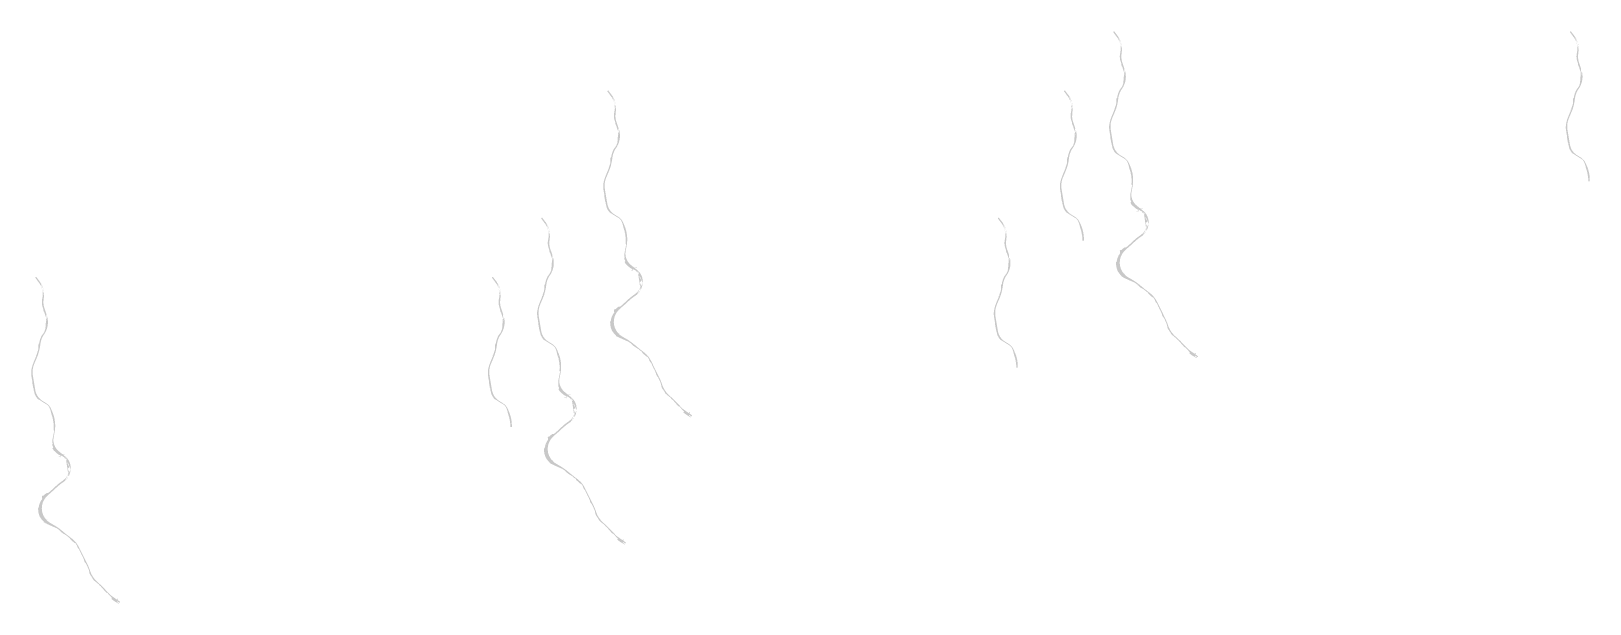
# Model space of a CAD drawing. Header units: metres. Extents: x 282649 to 323604, y 7394518 to 7463125.
# Drawn here: x 282649 to 323604, y 7394518 to 7409548 of the extents above.
import ezdxf

# ---------------------------------------------------------------- set-up
doc = ezdxf.new("R2010")
doc.units = ezdxf.units.M
doc.layers.add('_LIMITE CONCESS', color=30, linetype='CONC_LINE')
doc.styles.get("Standard").update_dxf_attribs({"font": 'arial.ttf'})
doc.linetypes.add('CONC_LINE', pattern='A,3.5,-0.25,["CONC",Standard,S=0.175,R=0,X=-0.05,Y=-0.1],-0.75', length=4.5)

msp = doc.modelspace()

# ---------------------------------------------------------------- hatches: boundary and pattern name
at = {"layer": '_LIMITE CONCESS', "transparency": 33554508}
h = msp.add_hatch(color=256, dxfattribs=at)
h.dxf.hatch_style = 1
edge = h.paths.add_edge_path()
edge.add_line((311372, 7406202), (311369, 7406204))
edge.add_line((311369, 7406204), (311363, 7406208))
edge.add_line((311363, 7406208), (311357, 7406212))
edge.add_line((311357, 7406212), (311350, 7406216))
edge.add_line((311350, 7406216), (311344, 7406219))
edge.add_line((311344, 7406219), (311338, 7406223))
edge.add_line((311338, 7406223), (311332, 7406227))
edge.add_line((311332, 7406227), (311326, 7406231))
edge.add_line((311326, 7406231), (311319, 7406235))
edge.add_line((311319, 7406235), (311313, 7406239))
edge.add_line((311313, 7406239), (311307, 7406243))
edge.add_line((311307, 7406243), (311301, 7406246))
edge.add_line((311301, 7406246), (311294, 7406250))
edge.add_line((311294, 7406250), (311288, 7406254))
edge.add_line((311288, 7406254), (311282, 7406258))
edge.add_line((311282, 7406258), (311276, 7406262))
edge.add_line((311276, 7406262), (311270, 7406266))
edge.add_line((311270, 7406266), (311263, 7406270))
edge.add_line((311263, 7406270), (311257, 7406274))
edge.add_line((311257, 7406274), (311251, 7406277))
edge.add_line((311251, 7406277), (311245, 7406281))
edge.add_line((311245, 7406281), (311239, 7406285))
edge.add_line((311239, 7406285), (311232, 7406289))
edge.add_line((311232, 7406289), (311226, 7406293))
edge.add_line((311226, 7406293), (311220, 7406297))
edge.add_line((311220, 7406297), (311214, 7406301))
edge.add_line((311214, 7406301), (311208, 7406305))
edge.add_line((311208, 7406305), (311202, 7406309))
edge.add_line((311202, 7406309), (311196, 7406313))
edge.add_line((311196, 7406313), (311189, 7406317))
edge.add_line((311189, 7406317), (311183, 7406321))
edge.add_line((311183, 7406321), (311177, 7406324))
edge.add_line((311177, 7406324), (311171, 7406328))
edge.add_line((311171, 7406328), (311164, 7406332))
edge.add_line((311164, 7406332), (311158, 7406335))
edge.add_line((311158, 7406335), (311151, 7406339))
edge.add_line((311151, 7406339), (311145, 7406342))
edge.add_line((311145, 7406342), (311141, 7406348))
edge.add_line((311141, 7406348), (311138, 7406355))
edge.add_line((311138, 7406355), (311132, 7406359))
edge.add_line((311132, 7406359), (311128, 7406365))
edge.add_line((311128, 7406365), (311123, 7406371))
edge.add_line((311123, 7406371), (311118, 7406376))
edge.add_line((311118, 7406376), (311114, 7406382))
edge.add_line((311114, 7406382), (311110, 7406389))
edge.add_line((311110, 7406389), (311106, 7406395))
edge.add_line((311106, 7406395), (311102, 7406401))
edge.add_line((311102, 7406401), (311098, 7406407))
edge.add_line((311098, 7406407), (311095, 7406413))
edge.add_line((311095, 7406413), (311093, 7406420))
edge.add_line((311093, 7406420), (311090, 7406427))
edge.add_line((311090, 7406427), (311085, 7406432))
edge.add_line((311085, 7406432), (311080, 7406437))
edge.add_line((311080, 7406437), (311077, 7406444))
edge.add_line((311077, 7406444), (311074, 7406451))
edge.add_line((311074, 7406451), (311071, 7406457))
edge.add_line((311071, 7406457), (311068, 7406464))
edge.add_line((311068, 7406464), (311066, 7406471))
edge.add_line((311066, 7406471), (311064, 7406478))
edge.add_line((311064, 7406478), (311062, 7406485))
edge.add_line((311062, 7406485), (311060, 7406492))
edge.add_line((311060, 7406492), (311058, 7406499))
edge.add_line((311058, 7406499), (311057, 7406506))
edge.add_line((311057, 7406506), (311056, 7406514))
edge.add_line((311056, 7406514), (311055, 7406521))
edge.add_line((311055, 7406521), (311054, 7406528))
edge.add_line((311054, 7406528), (311050, 7406535))
edge.add_line((311050, 7406535), (311049, 7406542))
edge.add_line((311049, 7406542), (311047, 7406549))
edge.add_line((311047, 7406549), (311045, 7406556))
edge.add_line((311045, 7406556), (311042, 7406563))
edge.add_line((311042, 7406563), (311041, 7406570))
edge.add_line((311041, 7406570), (311040, 7406577))
edge.add_line((311040, 7406577), (311039, 7406584))
edge.add_line((311039, 7406584), (311036, 7406591))
edge.add_line((311036, 7406591), (311035, 7406598))
edge.add_line((311035, 7406598), (311036, 7406606))
edge.add_line((311036, 7406606), (311036, 7406613))
edge.add_line((311036, 7406613), (311033, 7406619))
edge.add_line((311033, 7406619), (311028, 7406625))
edge.add_line((311028, 7406625), (311026, 7406632))
edge.add_line((311026, 7406632), (311025, 7406639))
edge.add_line((311025, 7406639), (311024, 7406647))
edge.add_line((311024, 7406647), (311023, 7406654))
edge.add_line((311023, 7406654), (311022, 7406661))
edge.add_line((311022, 7406661), (311020, 7406668))
edge.add_line((311020, 7406668), (311019, 7406675))
edge.add_line((311019, 7406675), (311018, 7406683))
edge.add_line((311018, 7406683), (311016, 7406690))
edge.add_line((311016, 7406690), (311015, 7406697))
edge.add_line((311015, 7406697), (311013, 7406704))
edge.add_line((311013, 7406704), (311013, 7406711))
edge.add_line((311013, 7406711), (311012, 7406719))
edge.add_line((311012, 7406719), (311010, 7406726))
edge.add_line((311010, 7406726), (311009, 7406733))
edge.add_line((311009, 7406733), (311007, 7406740))
edge.add_line((311007, 7406740), (311006, 7406747))
edge.add_line((311006, 7406747), (311003, 7406769))
edge.add_line((311003, 7406769), (311002, 7406803))
edge.add_line((311002, 7406803), (311001, 7406814))
edge.add_line((311001, 7406814), (311000, 7406824))
edge.add_line((311000, 7406824), (310998, 7406834))
edge.add_line((310998, 7406834), (310996, 7406845))
edge.add_line((310996, 7406845), (310994, 7406855))
edge.add_line((310994, 7406855), (310993, 7406865))
edge.add_line((310993, 7406865), (310990, 7406876))
edge.add_line((310990, 7406876), (310989, 7406886))
edge.add_line((310989, 7406886), (310987, 7406896))
edge.add_line((310987, 7406896), (310985, 7406907))
edge.add_line((310985, 7406907), (310984, 7406917))
edge.add_line((310984, 7406917), (310982, 7406928))
edge.add_line((310982, 7406928), (310981, 7406938))
edge.add_line((310981, 7406938), (310979, 7406948))
edge.add_line((310979, 7406948), (310978, 7406959))
edge.add_line((310978, 7406959), (310977, 7406969))
edge.add_line((310977, 7406969), (310976, 7406980))
edge.add_line((310976, 7406980), (310974, 7406990))
edge.add_line((310974, 7406990), (310973, 7407001))
edge.add_line((310973, 7407001), (310973, 7407011))
edge.add_line((310973, 7407011), (310973, 7407022))
edge.add_line((310973, 7407022), (310973, 7407032))
edge.add_line((310973, 7407032), (310973, 7407043))
edge.add_line((310973, 7407043), (310974, 7407053))
edge.add_line((310974, 7407053), (310974, 7407064))
edge.add_line((310974, 7407064), (310975, 7407075))
edge.add_line((310975, 7407075), (310976, 7407085))
edge.add_line((310976, 7407085), (310977, 7407096))
edge.add_line((310977, 7407096), (310978, 7407106))
edge.add_line((310978, 7407106), (310980, 7407116))
edge.add_line((310980, 7407116), (310984, 7407126))
edge.add_line((310984, 7407126), (310987, 7407136))
edge.add_line((310987, 7407136), (310987, 7407147))
edge.add_line((310987, 7407147), (310989, 7407157))
edge.add_line((310989, 7407157), (310992, 7407167))
edge.add_line((310992, 7407167), (310994, 7407177))
edge.add_line((310994, 7407177), (310997, 7407187))
edge.add_line((310997, 7407187), (311000, 7407198))
edge.add_line((311000, 7407198), (311003, 7407208))
edge.add_line((311003, 7407208), (311006, 7407218))
edge.add_line((311006, 7407218), (311008, 7407228))
edge.add_line((311008, 7407228), (311011, 7407238))
edge.add_line((311011, 7407238), (311016, 7407248))
edge.add_line((311016, 7407248), (311019, 7407258))
edge.add_line((311019, 7407258), (311023, 7407267))
edge.add_line((311023, 7407267), (311027, 7407277))
edge.add_line((311027, 7407277), (311031, 7407287))
edge.add_line((311031, 7407287), (311034, 7407297))
edge.add_line((311034, 7407297), (311038, 7407307))
edge.add_line((311038, 7407307), (311041, 7407317))
edge.add_line((311041, 7407317), (311045, 7407327))
edge.add_line((311045, 7407327), (311049, 7407336))
edge.add_line((311049, 7407336), (311053, 7407346))
edge.add_line((311053, 7407346), (311057, 7407356))
edge.add_line((311057, 7407356), (311061, 7407366))
edge.add_line((311061, 7407366), (311065, 7407375))
edge.add_line((311065, 7407375), (311070, 7407385))
edge.add_line((311070, 7407385), (311074, 7407395))
edge.add_line((311074, 7407395), (311078, 7407404))
edge.add_line((311078, 7407404), (311082, 7407414))
edge.add_line((311082, 7407414), (311086, 7407424))
edge.add_line((311086, 7407424), (311090, 7407434))
edge.add_line((311090, 7407434), (311094, 7407443))
edge.add_line((311094, 7407443), (311099, 7407453))
edge.add_line((311099, 7407453), (311105, 7407461))
edge.add_line((311105, 7407461), (311107, 7407463))
edge.add_line((311107, 7407463), (311105, 7407465))
edge.add_line((311105, 7407465), (311105, 7407470))
edge.add_line((311105, 7407470), (311102, 7407475))
edge.add_line((311102, 7407475), (311101, 7407483))
edge.add_line((311101, 7407483), (311109, 7407488))
edge.add_line((311109, 7407488), (311112, 7407489))
edge.add_line((311112, 7407489), (311112, 7407490))
edge.add_line((311112, 7407490), (311114, 7407492))
edge.add_line((311114, 7407492), (311119, 7407495))
edge.add_line((311119, 7407495), (311119, 7407498))
edge.add_line((311119, 7407498), (311119, 7407509))
edge.add_line((311119, 7407509), (311121, 7407519))
edge.add_line((311121, 7407519), (311123, 7407529))
edge.add_line((311123, 7407529), (311126, 7407539))
edge.add_line((311126, 7407539), (311130, 7407549))
edge.add_line((311130, 7407549), (311133, 7407559))
edge.add_line((311133, 7407559), (311136, 7407569))
edge.add_line((311136, 7407569), (311140, 7407579))
edge.add_line((311140, 7407579), (311143, 7407589))
edge.add_line((311143, 7407589), (311147, 7407599))
edge.add_line((311147, 7407599), (311151, 7407609))
edge.add_line((311151, 7407609), (311154, 7407619))
edge.add_line((311154, 7407619), (311156, 7407629))
edge.add_line((311156, 7407629), (311158, 7407640))
edge.add_line((311158, 7407640), (311159, 7407650))
edge.add_line((311159, 7407650), (311159, 7407661))
edge.add_line((311159, 7407661), (311160, 7407671))
edge.add_line((311160, 7407671), (311160, 7407682))
edge.add_line((311160, 7407682), (311161, 7407692))
edge.add_line((311161, 7407692), (311161, 7407703))
edge.add_line((311161, 7407703), (311161, 7407713))
edge.add_line((311161, 7407713), (311162, 7407722))
edge.add_line((311162, 7407722), (311161, 7407723))
edge.add_line((311161, 7407723), (311161, 7407725))
edge.add_line((311161, 7407725), (311161, 7407727))
edge.add_line((311161, 7407727), (311161, 7407729))
edge.add_line((311161, 7407729), (311161, 7407731))
edge.add_line((311161, 7407731), (311161, 7407733))
edge.add_line((311161, 7407733), (311161, 7407735))
edge.add_line((311161, 7407735), (311161, 7407737))
edge.add_line((311161, 7407737), (311161, 7407739))
edge.add_line((311161, 7407739), (311161, 7407741))
edge.add_line((311161, 7407741), (311161, 7407744))
edge.add_line((311161, 7407744), (311161, 7407746))
edge.add_line((311161, 7407746), (311162, 7407748))
edge.add_line((311162, 7407748), (311162, 7407750))
edge.add_line((311162, 7407750), (311162, 7407752))
edge.add_line((311162, 7407752), (311163, 7407754))
edge.add_line((311163, 7407754), (311163, 7407756))
edge.add_line((311163, 7407756), (311164, 7407758))
edge.add_line((311164, 7407758), (311164, 7407760))
edge.add_line((311164, 7407760), (311165, 7407762))
edge.add_line((311165, 7407762), (311165, 7407764))
edge.add_line((311165, 7407764), (311165, 7407765))
edge.add_line((311165, 7407765), (311165, 7407767))
edge.add_line((311165, 7407767), (311165, 7407770))
edge.add_line((311165, 7407770), (311166, 7407773))
edge.add_line((311166, 7407773), (311167, 7407774))
edge.add_line((311167, 7407774), (311167, 7407776))
edge.add_line((311167, 7407776), (311167, 7407778))
edge.add_line((311167, 7407778), (311168, 7407780))
edge.add_line((311168, 7407780), (311168, 7407782))
edge.add_line((311168, 7407782), (311169, 7407785))
edge.add_line((311169, 7407785), (311171, 7407788))
edge.add_line((311171, 7407788), (311173, 7407790))
edge.add_line((311173, 7407790), (311174, 7407792))
edge.add_line((311174, 7407792), (311180, 7407798))
edge.add_line((311180, 7407798), (311182, 7407798))
edge.add_line((311182, 7407798), (311184, 7407805))
edge.add_line((311184, 7407805), (311187, 7407815))
edge.add_line((311187, 7407815), (311188, 7407825))
edge.add_line((311188, 7407825), (311190, 7407836))
edge.add_line((311190, 7407836), (311191, 7407846))
edge.add_line((311191, 7407846), (311193, 7407856))
edge.add_line((311193, 7407856), (311196, 7407867))
edge.add_line((311196, 7407867), (311199, 7407877))
edge.add_line((311199, 7407877), (311201, 7407883))
edge.add_line((311201, 7407883), (311203, 7407888))
edge.add_line((311203, 7407888), (311203, 7407890))
edge.add_line((311203, 7407890), (311204, 7407892))
edge.add_line((311204, 7407892), (311204, 7407894))
edge.add_line((311204, 7407894), (311205, 7407896))
edge.add_line((311205, 7407896), (311205, 7407898))
edge.add_line((311205, 7407898), (311206, 7407900))
edge.add_line((311206, 7407900), (311206, 7407902))
edge.add_line((311206, 7407902), (311207, 7407905))
edge.add_line((311207, 7407905), (311208, 7407907))
edge.add_line((311208, 7407907), (311208, 7407908))
edge.add_line((311208, 7407908), (311209, 7407910))
edge.add_line((311209, 7407910), (311210, 7407912))
edge.add_line((311210, 7407912), (311210, 7407914))
edge.add_line((311210, 7407914), (311211, 7407917))
edge.add_line((311211, 7407917), (311212, 7407919))
edge.add_line((311212, 7407919), (311213, 7407921))
edge.add_line((311213, 7407921), (311213, 7407922))
edge.add_line((311213, 7407922), (311214, 7407924))
edge.add_line((311214, 7407924), (311215, 7407926))
edge.add_line((311215, 7407926), (311216, 7407928))
edge.add_line((311216, 7407928), (311217, 7407930))
edge.add_line((311217, 7407930), (311217, 7407932))
edge.add_line((311217, 7407932), (311218, 7407934))
edge.add_line((311218, 7407934), (311219, 7407936))
edge.add_line((311219, 7407936), (311220, 7407938))
edge.add_line((311220, 7407938), (311221, 7407940))
edge.add_line((311221, 7407940), (311221, 7407942))
edge.add_line((311221, 7407942), (311222, 7407943))
edge.add_line((311222, 7407943), (311223, 7407946))
edge.add_line((311223, 7407946), (311227, 7407956))
edge.add_line((311227, 7407956), (311231, 7407966))
edge.add_line((311231, 7407966), (311235, 7407976))
edge.add_line((311235, 7407976), (311239, 7407985))
edge.add_line((311239, 7407985), (311244, 7407995))
edge.add_line((311244, 7407995), (311249, 7408004))
edge.add_line((311249, 7408004), (311255, 7408013))
edge.add_line((311255, 7408013), (311261, 7408021))
edge.add_line((311261, 7408021), (311267, 7408030))
edge.add_line((311267, 7408030), (311274, 7408038))
edge.add_line((311274, 7408038), (311280, 7408046))
edge.add_line((311280, 7408046), (311286, 7408055))
edge.add_line((311286, 7408055), (311292, 7408063))
edge.add_line((311292, 7408063), (311299, 7408072))
edge.add_line((311299, 7408072), (311305, 7408080))
edge.add_line((311305, 7408080), (311311, 7408089))
edge.add_line((311311, 7408089), (311314, 7408093))
edge.add_line((311314, 7408093), (311321, 7408112))
edge.add_line((311321, 7408112), (311329, 7408134))
edge.add_line((311329, 7408134), (311330, 7408136))
edge.add_line((311330, 7408136), (311333, 7408143))
edge.add_line((311333, 7408143), (311337, 7408151))
edge.add_line((311337, 7408151), (311341, 7408160))
edge.add_line((311341, 7408160), (311342, 7408165))
edge.add_line((311342, 7408165), (311343, 7408168))
edge.add_line((311343, 7408168), (311340, 7408174))
edge.add_line((311340, 7408174), (311344, 7408185))
edge.add_line((311344, 7408185), (311351, 7408188))
edge.add_line((311351, 7408188), (311356, 7408200))
edge.add_line((311356, 7408200), (311361, 7408206))
edge.add_line((311361, 7408206), (311364, 7408211))
edge.add_line((311364, 7408211), (311367, 7408214))
edge.add_line((311367, 7408214), (311368, 7408219))
edge.add_line((311368, 7408219), (311372, 7408225))
edge.add_line((311372, 7408225), (311376, 7408240))
edge.add_line((311376, 7408240), (311378, 7408244))
edge.add_line((311378, 7408244), (311378, 7408248))
edge.add_line((311378, 7408248), (311378, 7408253))
edge.add_line((311378, 7408253), (311378, 7408258))
edge.add_line((311378, 7408258), (311379, 7408267))
edge.add_line((311379, 7408267), (311379, 7408272))
edge.add_line((311379, 7408272), (311379, 7408278))
edge.add_line((311379, 7408278), (311378, 7408281))
edge.add_line((311378, 7408281), (311378, 7408286))
edge.add_line((311378, 7408286), (311378, 7408293))
edge.add_line((311378, 7408293), (311378, 7408297))
edge.add_line((311378, 7408297), (311378, 7408298))
edge.add_line((311378, 7408298), (311379, 7408306))
edge.add_line((311379, 7408306), (311378, 7408311))
edge.add_line((311378, 7408311), (311375, 7408312))
edge.add_line((311375, 7408312), (311372, 7408321))
edge.add_line((311372, 7408321), (311373, 7408338))
edge.add_line((311373, 7408338), (311373, 7408344))
edge.add_line((311373, 7408344), (311372, 7408347))
edge.add_line((311372, 7408347), (311372, 7408354))
edge.add_line((311372, 7408354), (311373, 7408359))
edge.add_line((311373, 7408359), (311373, 7408363))
edge.add_line((311373, 7408363), (311373, 7408366))
edge.add_line((311373, 7408366), (311373, 7408368))
edge.add_line((311373, 7408368), (311373, 7408373))
edge.add_line((311373, 7408373), (311372, 7408390))
edge.add_line((311372, 7408390), (311371, 7408392))
edge.add_line((311371, 7408392), (311373, 7408397))
edge.add_line((311373, 7408397), (311373, 7408402))
edge.add_line((311373, 7408402), (311375, 7408408))
edge.add_line((311375, 7408408), (311375, 7408412))
edge.add_line((311375, 7408412), (311375, 7408427))
edge.add_line((311375, 7408427), (311379, 7408430))
edge.add_line((311379, 7408430), (311378, 7408432))
edge.add_line((311378, 7408432), (311375, 7408444))
edge.add_line((311375, 7408444), (311371, 7408455))
edge.add_line((311371, 7408455), (311368, 7408466))
edge.add_line((311368, 7408466), (311364, 7408478))
edge.add_line((311364, 7408478), (311360, 7408489))
edge.add_line((311360, 7408489), (311356, 7408501))
edge.add_line((311356, 7408501), (311352, 7408512))
edge.add_line((311352, 7408512), (311348, 7408523))
edge.add_line((311348, 7408523), (311343, 7408534))
edge.add_line((311343, 7408534), (311339, 7408545))
edge.add_line((311339, 7408545), (311335, 7408557))
edge.add_line((311335, 7408557), (311332, 7408568))
edge.add_line((311332, 7408568), (311329, 7408580))
edge.add_line((311329, 7408580), (311326, 7408591))
edge.add_line((311326, 7408591), (311323, 7408603))
edge.add_line((311323, 7408603), (311320, 7408615))
edge.add_line((311320, 7408615), (311320, 7408617))
edge.add_line((311320, 7408617), (311312, 7408620))
edge.add_line((311312, 7408620), (311309, 7408625))
edge.add_line((311309, 7408625), (311308, 7408627))
edge.add_line((311308, 7408627), (311307, 7408630))
edge.add_line((311307, 7408630), (311305, 7408634))
edge.add_line((311305, 7408634), (311305, 7408635))
edge.add_line((311305, 7408635), (311304, 7408637))
edge.add_line((311304, 7408637), (311303, 7408640))
edge.add_line((311303, 7408640), (311303, 7408641))
edge.add_line((311303, 7408641), (311303, 7408642))
edge.add_line((311303, 7408642), (311303, 7408643))
edge.add_line((311303, 7408643), (311302, 7408645))
edge.add_line((311302, 7408645), (311301, 7408647))
edge.add_line((311301, 7408647), (311301, 7408649))
edge.add_line((311301, 7408649), (311300, 7408651))
edge.add_line((311300, 7408651), (311300, 7408653))
edge.add_line((311300, 7408653), (311299, 7408654))
edge.add_line((311299, 7408654), (311298, 7408657))
edge.add_line((311298, 7408657), (311298, 7408659))
edge.add_line((311298, 7408659), (311297, 7408661))
edge.add_line((311297, 7408661), (311297, 7408663))
edge.add_line((311297, 7408663), (311296, 7408665))
edge.add_line((311296, 7408665), (311296, 7408667))
edge.add_line((311296, 7408667), (311296, 7408669))
edge.add_line((311296, 7408669), (311295, 7408671))
edge.add_line((311295, 7408671), (311295, 7408672))
edge.add_line((311295, 7408672), (311294, 7408674))
edge.add_line((311294, 7408674), (311294, 7408676))
edge.add_line((311294, 7408676), (311293, 7408678))
edge.add_line((311293, 7408678), (311293, 7408680))
edge.add_line((311293, 7408680), (311292, 7408683))
edge.add_line((311292, 7408683), (311292, 7408685))
edge.add_line((311292, 7408685), (311291, 7408687))
edge.add_line((311291, 7408687), (311291, 7408689))
edge.add_line((311291, 7408689), (311291, 7408691))
edge.add_line((311291, 7408691), (311292, 7408702))
edge.add_line((311292, 7408702), (311291, 7408706))
edge.add_line((311291, 7408706), (311287, 7408717))
edge.add_line((311287, 7408717), (311283, 7408729))
edge.add_line((311283, 7408729), (311280, 7408740))
edge.add_line((311280, 7408740), (311276, 7408752))
edge.add_line((311276, 7408752), (311272, 7408763))
edge.add_line((311272, 7408763), (311268, 7408774))
edge.add_line((311268, 7408774), (311265, 7408786))
edge.add_line((311265, 7408786), (311263, 7408798))
edge.add_line((311263, 7408798), (311261, 7408809))
edge.add_line((311261, 7408809), (311259, 7408821))
edge.add_line((311259, 7408821), (311257, 7408833))
edge.add_line((311257, 7408833), (311256, 7408845))
edge.add_line((311256, 7408845), (311255, 7408857))
edge.add_line((311255, 7408857), (311254, 7408869))
edge.add_line((311254, 7408869), (311254, 7408881))
edge.add_line((311254, 7408881), (311254, 7408893))
edge.add_line((311254, 7408893), (311255, 7408905))
edge.add_line((311255, 7408905), (311256, 7408917))
edge.add_line((311256, 7408917), (311257, 7408929))
edge.add_line((311257, 7408929), (311258, 7408941))
edge.add_line((311258, 7408941), (311260, 7408953))
edge.add_line((311260, 7408953), (311262, 7408964))
edge.add_line((311262, 7408964), (311265, 7408976))
edge.add_line((311265, 7408976), (311267, 7408988))
edge.add_line((311267, 7408988), (311269, 7409000))
edge.add_line((311269, 7409000), (311271, 7409012))
edge.add_line((311271, 7409012), (311272, 7409024))
edge.add_line((311272, 7409024), (311274, 7409035))
edge.add_line((311274, 7409035), (311276, 7409047))
edge.add_line((311276, 7409047), (311278, 7409059))
edge.add_line((311278, 7409059), (311279, 7409071))
edge.add_line((311279, 7409071), (311279, 7409083))
edge.add_line((311279, 7409083), (311279, 7409095))
edge.add_line((311279, 7409095), (311278, 7409107))
edge.add_line((311278, 7409107), (311278, 7409119))
edge.add_line((311278, 7409119), (311278, 7409131))
edge.add_line((311278, 7409131), (311277, 7409143))
edge.add_line((311277, 7409143), (311276, 7409155))
edge.add_line((311276, 7409155), (311275, 7409167))
edge.add_line((311275, 7409167), (311272, 7409179))
edge.add_line((311272, 7409179), (311269, 7409190))
edge.add_line((311269, 7409190), (311266, 7409202))
edge.add_line((311266, 7409202), (311263, 7409213))
edge.add_line((311263, 7409213), (311260, 7409225))
edge.add_line((311260, 7409225), (311257, 7409236))
edge.add_line((311257, 7409236), (311254, 7409248))
edge.add_line((311254, 7409248), (311250, 7409259))
edge.add_line((311250, 7409259), (311246, 7409271))
edge.add_line((311246, 7409271), (311241, 7409282))
edge.add_line((311241, 7409282), (311237, 7409293))
edge.add_line((311237, 7409293), (311232, 7409304))
edge.add_line((311232, 7409304), (311227, 7409315))
edge.add_line((311227, 7409315), (311221, 7409325))
edge.add_line((311221, 7409325), (311215, 7409336))
edge.add_line((311215, 7409336), (311209, 7409346))
edge.add_line((311209, 7409346), (311203, 7409356))
edge.add_line((311203, 7409356), (311197, 7409367))
edge.add_line((311197, 7409367), (311191, 7409377))
edge.add_line((311191, 7409377), (311183, 7409386))
edge.add_line((311183, 7409386), (311176, 7409396))
edge.add_line((311176, 7409396), (311169, 7409405))
edge.add_line((311169, 7409405), (311161, 7409415))
edge.add_line((311161, 7409415), (311154, 7409425))
edge.add_line((311154, 7409425), (311147, 7409434))
edge.add_line((311147, 7409434), (311133, 7409455))
edge.add_line((311133, 7409455), (311119, 7409473))
edge.add_line((311119, 7409473), (311105, 7409491))
edge.add_line((311105, 7409491), (311078, 7409528))
edge.add_line((311078, 7409528), (311104, 7409548))
edge.add_line((311104, 7409548), (311176, 7409455))
edge.add_arc((302445, 7402752), 11007, 37.4723, 37.5175, ccw=False)
edge.add_arc((308993, 7407771), 2757, 37.3818, 37.4723, ccw=False)
edge.add_arc((309357, 7408049), 2299, 37.2009, 37.3818, ccw=False)
edge.add_arc((310014, 7408548), 1474, 36.9748, 37.2009, ccw=False)
edge.add_arc((310181, 7408674), 1264, 36.6583, 36.9748, ccw=False)
edge.add_arc((310417, 7408849), 970, 36.2966, 36.6583, ccw=False)
edge.add_arc((310496, 7408907), 872, 35.8448, 36.2966, ccw=False)
edge.add_arc((310617, 7408995), 723, 35.3481, 35.8448, ccw=False)
edge.add_arc((310663, 7409027), 667, 34.762, 35.3481, ccw=False)
edge.add_arc((310737, 7409078), 577, 34.1315, 34.762, ccw=False)
edge.add_arc((310753, 7409090), 557, 14.0911, 34.1315, ccw=False)
edge.add_arc((310768, 7409087), 544, -3.3899, 14.7629, ccw=False)
edge.add_arc((310734, 7409092), 578, 355.5987, 356.2664, ccw=False)
edge.add_arc((310645, 7409099), 667, 354.9781, 355.5987, ccw=False)
edge.add_arc((310589, 7409104), 723, 354.4519, 354.9781, ccw=False)
edge.add_arc((310441, 7409118), 872, 353.9734, 354.4519, ccw=False)
edge.add_arc((310343, 7409129), 970, 353.5902, 353.9734, ccw=False)
edge.add_arc((310051, 7409161), 1264, 353.2549, 353.5902, ccw=False)
edge.add_arc((309843, 7409186), 1474, 353.0153, 353.2549, ccw=False)
edge.add_arc((309024, 7409286), 2299, 352.8236, 353.0153, ccw=False)
edge.add_arc((308570, 7409344), 2757, 352.7278, 352.8236, ccw=False)
edge.add_arc((300386, 7410388), 11007, 352.6799, 352.7278, ccw=False)
edge.add_arc((322177, 7407589), 10963, 172.6799, 172.714)
edge.add_arc((314016, 7408632), 2736, 172.714, 172.7822)
edge.add_arc((313562, 7408690), 2278, 172.7822, 172.9187)
edge.add_arc((312746, 7408791), 1456, 172.9187, 173.0893)
edge.add_arc((312539, 7408816), 1247, 173.0893, 173.3282)
edge.add_arc((312247, 7408850), 953, 173.3282, 173.6011)
edge.add_arc((312150, 7408861), 855, 173.6011, 173.9421)
edge.add_arc((312001, 7408877), 706, 173.9421, 174.3171)
edge.add_arc((311946, 7408882), 650, 174.3171, 174.7598)
edge.add_arc((311856, 7408891), 561, 174.7598, 175.2364)
edge.add_arc((311839, 7408892), 543, 175.2364, 175.6301)
edge.add_line((311297, 7408933), (311295, 7408882))
edge.add_arc((311595, 7408868), 300, 177.337, 185.51)
edge.add_arc((311839, 7408892), 545, 185.51, 200.1528)
edge.add_line((311327, 7408704), (311335, 7408683))
edge.add_arc((310396, 7408339), 1000, 18.4417, 20.1528, ccw=False)
edge.add_line((311345, 7408655), (311376, 7408561))
edge.add_arc((310427, 7408245), 1000, 15.5818, 18.4417, ccw=False)
edge.add_arc((310862, 7408356), 551, -30.2658, 16.5732, ccw=False)
edge.add_arc((310846, 7408366), 570, 329.2528, 329.7294, ccw=False)
edge.add_arc((310769, 7408412), 660, 328.81, 329.2528, ccw=False)
edge.add_arc((310721, 7408441), 716, 328.435, 328.81, ccw=False)
edge.add_arc((310594, 7408519), 865, 328.094, 328.435, ccw=False)
edge.add_arc((310511, 7408570), 963, 327.8211, 328.094, ccw=False)
edge.add_arc((310262, 7408727), 1256, 327.5823, 327.8211, ccw=False)
edge.add_arc((310086, 7408839), 1465, 327.4117, 327.5823, ccw=False)
edge.add_arc((309393, 7409282), 2288, 327.2752, 327.4117, ccw=False)
edge.add_arc((309008, 7409529), 2745, 327.207, 327.2752, ccw=False)
edge.add_arc((302092, 7413985), 10972, 327.1728, 327.207, ccw=False)
edge.add_arc((320554, 7402075), 10997, 147.1728, 147.2069)
edge.add_arc((313618, 7406543), 2748, 147.2069, 147.2749)
edge.add_arc((313233, 7406791), 2289, 147.2749, 147.411)
edge.add_arc((312538, 7407235), 1464, 147.411, 147.5812)
edge.add_arc((312361, 7407348), 1255, 147.5812, 147.8194)
edge.add_arc((312112, 7407504), 960, 147.8194, 148.0915)
edge.add_arc((312028, 7407556), 862, 148.0915, 148.4316)
edge.add_arc((311901, 7407635), 713, 148.4316, 148.8056)
edge.add_arc((311853, 7407664), 657, 148.8056, 149.2472)
edge.add_arc((311776, 7407710), 567, 149.2472, 149.7224)
edge.add_arc((311759, 7407719), 548, 149.7224, 165.598)
edge.add_arc((311776, 7407715), 565, 165.598, 166.7781)
edge.add_arc((311864, 7407694), 656, 166.7781, 167.8739)
edge.add_arc((311919, 7407682), 712, 167.8739, 168.8012)
edge.add_arc((312066, 7407653), 862, 168.8012, 169.6441)
edge.add_arc((312163, 7407636), 960, 169.6441, 170.3184)
edge.add_arc((312453, 7407586), 1255, 170.3184, 170.9085)
edge.add_arc((312660, 7407553), 1464, 170.9085, 171.3299)
edge.add_arc((313476, 7407429), 2289, 171.3299, 171.6671)
edge.add_arc((313929, 7407362), 2747, 171.6671, 171.8357)
edge.add_arc((322096, 7406191), 10997, 171.8357, 171.92)
edge.add_arc((291404, 7410548), 20003, 351.8945, 351.92, ccw=False)
edge.add_arc((306254, 7408433), 5003, 351.8435, 351.8945, ccw=False)
edge.add_arc((307079, 7408315), 4169, 351.7415, 351.8435, ccw=False)
edge.add_arc((308563, 7408099), 2669, 351.614, 351.7415, ccw=False)
edge.add_arc((308940, 7408044), 2288, 351.4355, 351.614, ccw=False)
edge.add_arc((309470, 7407964), 1753, 351.2315, 351.4355, ccw=False)
edge.add_arc((309646, 7407937), 1574, 350.9765, 351.2315, ccw=False)
edge.add_arc((309915, 7407894), 1301, 350.6961, 350.9765, ccw=False)
edge.add_arc((310016, 7407877), 1199, 350.3646, 350.6961, ccw=False)
edge.add_arc((310179, 7407850), 1034, 350.0076, 350.3646, ccw=False)
edge.add_arc((310210, 7407844), 1002, 341.525, 350.0076, ccw=False)
edge.add_line((311161, 7407526), (311159, 7407522))
edge.add_line((311159, 7407522), (311158, 7407517))
edge.add_line((311158, 7407517), (311156, 7407512))
edge.add_line((311156, 7407512), (311154, 7407507))
edge.add_line((311154, 7407507), (311152, 7407502))
edge.add_line((311152, 7407502), (311151, 7407497))
edge.add_line((311151, 7407497), (311149, 7407492))
edge.add_line((311149, 7407492), (311147, 7407487))
edge.add_line((311147, 7407487), (311145, 7407483))
edge.add_line((311145, 7407483), (311143, 7407478))
edge.add_line((311143, 7407478), (311141, 7407473))
edge.add_line((311141, 7407473), (311140, 7407468))
edge.add_line((311140, 7407468), (311138, 7407463))
edge.add_line((311138, 7407463), (311136, 7407459))
edge.add_line((311136, 7407459), (311134, 7407454))
edge.add_line((311134, 7407454), (311132, 7407449))
edge.add_line((311132, 7407449), (311130, 7407444))
edge.add_line((311130, 7407444), (311128, 7407439))
edge.add_line((311128, 7407439), (311126, 7407435))
edge.add_line((311126, 7407435), (311124, 7407430))
edge.add_line((311124, 7407430), (311122, 7407425))
edge.add_line((311122, 7407425), (311120, 7407420))
edge.add_line((311120, 7407420), (311118, 7407416))
edge.add_line((311118, 7407416), (311116, 7407411))
edge.add_line((311116, 7407411), (311114, 7407406))
edge.add_line((311114, 7407406), (311112, 7407401))
edge.add_line((311112, 7407401), (311110, 7407396))
edge.add_line((311110, 7407396), (311108, 7407392))
edge.add_line((311108, 7407392), (311106, 7407387))
edge.add_line((311106, 7407387), (311104, 7407382))
edge.add_line((311104, 7407382), (311102, 7407377))
edge.add_line((311102, 7407377), (311079, 7407323))
edge.add_line((311079, 7407323), (311077, 7407319))
edge.add_line((311077, 7407319), (311075, 7407314))
edge.add_line((311075, 7407314), (311073, 7407309))
edge.add_line((311073, 7407309), (311071, 7407304))
edge.add_line((311071, 7407304), (311069, 7407300))
edge.add_line((311069, 7407300), (311067, 7407295))
edge.add_line((311067, 7407295), (311065, 7407290))
edge.add_line((311065, 7407290), (311063, 7407285))
edge.add_line((311063, 7407285), (311061, 7407281))
edge.add_line((311061, 7407281), (311059, 7407276))
edge.add_line((311059, 7407276), (311057, 7407271))
edge.add_line((311057, 7407271), (311055, 7407266))
edge.add_line((311055, 7407266), (311053, 7407262))
edge.add_line((311053, 7407262), (311052, 7407257))
edge.add_line((311052, 7407257), (311050, 7407252))
edge.add_line((311050, 7407252), (311048, 7407247))
edge.add_line((311048, 7407247), (311046, 7407242))
edge.add_line((311046, 7407242), (311044, 7407237))
edge.add_line((311044, 7407237), (311043, 7407233))
edge.add_line((311043, 7407233), (311041, 7407228))
edge.add_line((311041, 7407228), (311039, 7407223))
edge.add_line((311039, 7407223), (311038, 7407218))
edge.add_line((311038, 7407218), (311036, 7407213))
edge.add_line((311036, 7407213), (311034, 7407208))
edge.add_line((311034, 7407208), (311033, 7407203))
edge.add_line((311033, 7407203), (311031, 7407198))
edge.add_line((311031, 7407198), (311030, 7407194))
edge.add_line((311030, 7407194), (311029, 7407189))
edge.add_line((311029, 7407189), (311027, 7407184))
edge.add_line((311027, 7407184), (311026, 7407179))
edge.add_line((311026, 7407179), (311025, 7407174))
edge.add_arc((311507, 7407053), 497, 166.0013, 180.4712)
edge.add_line((311010, 7407049), (311010, 7407044))
edge.add_line((311010, 7407044), (311010, 7407039))
edge.add_line((311010, 7407039), (311010, 7407034))
edge.add_line((311010, 7407034), (311010, 7407029))
edge.add_line((311010, 7407029), (311011, 7407024))
edge.add_line((311011, 7407024), (311011, 7407018))
edge.add_line((311011, 7407018), (311011, 7407013))
edge.add_line((311011, 7407013), (311012, 7407008))
edge.add_line((311012, 7407008), (311012, 7407003))
edge.add_line((311012, 7407003), (311013, 7406998))
edge.add_line((311013, 7406998), (311013, 7406993))
edge.add_line((311013, 7406993), (311014, 7406988))
edge.add_line((311014, 7406988), (311014, 7406983))
edge.add_line((311014, 7406983), (311015, 7406977))
edge.add_line((311015, 7406977), (311015, 7406972))
edge.add_line((311015, 7406972), (311016, 7406967))
edge.add_line((311016, 7406967), (311017, 7406962))
edge.add_line((311017, 7406962), (311017, 7406957))
edge.add_line((311017, 7406957), (311018, 7406952))
edge.add_line((311018, 7406952), (311019, 7406947))
edge.add_line((311019, 7406947), (311020, 7406942))
edge.add_line((311020, 7406942), (311020, 7406937))
edge.add_line((311020, 7406937), (311021, 7406932))
edge.add_line((311021, 7406932), (311022, 7406926))
edge.add_line((311022, 7406926), (311023, 7406921))
edge.add_line((311023, 7406921), (311024, 7406916))
edge.add_line((311024, 7406916), (311024, 7406911))
edge.add_line((311024, 7406911), (311025, 7406906))
edge.add_line((311025, 7406906), (311026, 7406901))
edge.add_line((311026, 7406901), (311027, 7406896))
edge.add_line((311027, 7406896), (311028, 7406891))
edge.add_line((311028, 7406891), (311030, 7406877))
edge.add_line((311030, 7406877), (311077, 7406596))
edge.add_line((311077, 7406596), (311081, 7406573))
edge.add_arc((311485, 7406641), 410, 189.5158, 194.4477)
edge.add_arc((311468, 7406629), 390, 193.4906, 232.0841)
edge.add_arc((311485, 7406641), 410, 231.1269, 236.8855)
edge.add_line((311262, 7406297), (311292, 7406278))
edge.add_line((311292, 7406278), (311351, 7406242))
edge.add_line((311351, 7406242), (311371, 7406229))
edge.add_arc((311188, 7405947), 336, 23.8026, 56.8855, ccw=False)
edge.add_line((311495, 7406083), (311524, 7406017))
edge.add_arc((310663, 7405638), 941, -10.7481, 23.8026, ccw=False)
edge.add_line((311588, 7405462), (311563, 7405330))
edge.add_arc((311920, 7405263), 364, 169.365, 209.4712)
edge.add_line((311603, 7405084), (311620, 7405057))
edge.add_arc((311876, 7405213), 300, 211.2046, 228.5747)
edge.add_line((311678, 7404988), (311706, 7404963))
edge.add_line((311706, 7404963), (311789, 7404896))
edge.add_line((311789, 7404896), (311832, 7404899))
edge.add_line((311832, 7404899), (311832, 7404899))
edge.add_line((311832, 7404899), (311838, 7404899))
edge.add_line((311838, 7404899), (311841, 7404904))
edge.add_line((311841, 7404904), (311858, 7404896))
edge.add_line((311858, 7404896), (311853, 7404888))
edge.add_line((311853, 7404888), (311848, 7404890))
edge.add_line((311848, 7404890), (311841, 7404890))
edge.add_line((311841, 7404890), (311800, 7404887))
edge.add_line((311800, 7404887), (311823, 7404869))
edge.add_line((311823, 7404869), (311824, 7404868))
edge.add_line((311824, 7404868), (311825, 7404867))
edge.add_line((311825, 7404867), (311826, 7404866))
edge.add_line((311826, 7404866), (311828, 7404865))
edge.add_line((311828, 7404865), (311829, 7404864))
edge.add_line((311829, 7404864), (311830, 7404863))
edge.add_line((311830, 7404863), (311831, 7404862))
edge.add_line((311831, 7404862), (311833, 7404861))
edge.add_line((311833, 7404861), (311834, 7404860))
edge.add_line((311834, 7404860), (311835, 7404859))
edge.add_line((311835, 7404859), (311836, 7404857))
edge.add_line((311836, 7404857), (311838, 7404856))
edge.add_line((311838, 7404856), (311838, 7404856))
edge.add_line((311838, 7404856), (311878, 7404823))
edge.add_arc((311636, 7404537), 375, -7.0391, 49.8441, ccw=False)
edge.add_arc((311575, 7404518), 434, 331.2615, 356.466, ccw=False)
edge.add_arc((311588, 7404511), 419, 310.2981, 331.2615, ccw=False)
edge.add_line((311859, 7404191), (311857, 7404189))
edge.add_line((311857, 7404189), (311855, 7404188))
edge.add_line((311855, 7404188), (311853, 7404186))
edge.add_line((311853, 7404186), (311851, 7404185))
edge.add_line((311851, 7404185), (311849, 7404183))
edge.add_line((311849, 7404183), (311847, 7404181))
edge.add_line((311847, 7404181), (311845, 7404180))
edge.add_line((311845, 7404180), (311843, 7404178))
edge.add_line((311843, 7404178), (311841, 7404176))
edge.add_line((311841, 7404176), (311839, 7404175))
edge.add_line((311839, 7404175), (311837, 7404173))
edge.add_line((311837, 7404173), (311834, 7404172))
edge.add_line((311834, 7404172), (311832, 7404170))
edge.add_line((311832, 7404170), (311830, 7404169))
edge.add_line((311830, 7404169), (311828, 7404167))
edge.add_line((311828, 7404167), (311826, 7404166))
edge.add_line((311826, 7404166), (311824, 7404164))
edge.add_line((311824, 7404164), (311822, 7404163))
edge.add_line((311822, 7404163), (311820, 7404161))
edge.add_line((311820, 7404161), (311818, 7404160))
edge.add_line((311818, 7404160), (311816, 7404158))
edge.add_line((311816, 7404158), (311813, 7404157))
edge.add_line((311813, 7404157), (311811, 7404155))
edge.add_line((311811, 7404155), (311809, 7404154))
edge.add_line((311809, 7404154), (311807, 7404152))
edge.add_line((311807, 7404152), (311805, 7404151))
edge.add_line((311805, 7404151), (311803, 7404149))
edge.add_line((311803, 7404149), (311801, 7404148))
edge.add_line((311801, 7404148), (311799, 7404146))
edge.add_line((311799, 7404146), (311796, 7404145))
edge.add_line((311796, 7404145), (311794, 7404143))
edge.add_line((311794, 7404143), (311793, 7404143))
edge.add_line((311793, 7404143), (311793, 7404142))
edge.add_line((311793, 7404142), (311792, 7404141))
edge.add_line((311792, 7404141), (311791, 7404141))
edge.add_line((311791, 7404141), (311790, 7404140))
edge.add_line((311790, 7404140), (311789, 7404139))
edge.add_line((311789, 7404139), (311788, 7404139))
edge.add_line((311788, 7404139), (311787, 7404138))
edge.add_line((311787, 7404138), (311786, 7404138))
edge.add_line((311786, 7404138), (311785, 7404137))
edge.add_line((311785, 7404137), (311784, 7404136))
edge.add_line((311784, 7404136), (311784, 7404136))
edge.add_line((311784, 7404136), (311783, 7404135))
edge.add_line((311783, 7404135), (311782, 7404134))
edge.add_line((311782, 7404134), (311781, 7404134))
edge.add_line((311781, 7404134), (311780, 7404133))
edge.add_line((311780, 7404133), (311779, 7404133))
edge.add_line((311779, 7404133), (311778, 7404132))
edge.add_line((311778, 7404132), (311777, 7404131))
edge.add_line((311777, 7404131), (311776, 7404131))
edge.add_line((311776, 7404131), (311776, 7404130))
edge.add_line((311776, 7404130), (311775, 7404129))
edge.add_line((311775, 7404129), (311774, 7404129))
edge.add_line((311774, 7404129), (311773, 7404128))
edge.add_line((311773, 7404128), (311772, 7404128))
edge.add_line((311772, 7404128), (311771, 7404127))
edge.add_line((311771, 7404127), (311770, 7404126))
edge.add_line((311770, 7404126), (311769, 7404126))
edge.add_line((311769, 7404126), (311768, 7404125))
edge.add_line((311768, 7404125), (311768, 7404124))
edge.add_line((311768, 7404124), (311767, 7404124))
edge.add_arc((312337, 7403331), 976, 125.7578, 128.3133)
edge.add_line((311732, 7404097), (311729, 7404095))
edge.add_line((311729, 7404095), (311727, 7404093))
edge.add_line((311727, 7404093), (311724, 7404091))
edge.add_line((311724, 7404091), (311722, 7404089))
edge.add_line((311722, 7404089), (311719, 7404087))
edge.add_line((311719, 7404087), (311717, 7404085))
edge.add_line((311717, 7404085), (311714, 7404083))
edge.add_line((311714, 7404083), (311712, 7404081))
edge.add_line((311712, 7404081), (311709, 7404079))
edge.add_line((311709, 7404079), (311707, 7404077))
edge.add_line((311707, 7404077), (311704, 7404075))
edge.add_line((311704, 7404075), (311702, 7404073))
edge.add_line((311702, 7404073), (311700, 7404071))
edge.add_line((311700, 7404071), (311697, 7404069))
edge.add_line((311697, 7404069), (311695, 7404067))
edge.add_line((311695, 7404067), (311692, 7404065))
edge.add_line((311692, 7404065), (311690, 7404063))
edge.add_line((311690, 7404063), (311687, 7404060))
edge.add_line((311687, 7404060), (311685, 7404058))
edge.add_line((311685, 7404058), (311682, 7404056))
edge.add_line((311682, 7404056), (311680, 7404054))
edge.add_line((311680, 7404054), (311678, 7404052))
edge.add_line((311678, 7404052), (311675, 7404050))
edge.add_line((311675, 7404050), (311673, 7404048))
edge.add_line((311673, 7404048), (311670, 7404046))
edge.add_line((311670, 7404046), (311668, 7404044))
edge.add_line((311668, 7404044), (311665, 7404041))
edge.add_line((311665, 7404041), (311663, 7404039))
edge.add_line((311663, 7404039), (311661, 7404037))
edge.add_line((311661, 7404037), (311658, 7404035))
edge.add_line((311658, 7404035), (311656, 7404033))
edge.add_line((311656, 7404033), (311628, 7404008))
edge.add_line((311628, 7404008), (311625, 7404006))
edge.add_line((311625, 7404006), (311581, 7403963))
edge.add_arc((311231, 7404324), 502, 310.9332, 314.1088, ccw=False)
edge.add_line((311561, 7403945), (311451, 7403849))
edge.add_arc((317343, 7397055), 8993, 130.9332, 131.0382)
edge.add_arc((312911, 7402147), 2243, 131.0382, 131.2482)
edge.add_arc((312664, 7402429), 1868, 131.2482, 131.6682)
edge.add_arc((312216, 7402932), 1194, 131.6682, 132.1931)
edge.add_arc((312101, 7403059), 1023, 132.1931, 132.9271)
edge.add_arc((311938, 7403235), 783, 132.9271, 133.7651)
edge.add_arc((311883, 7403292), 704, 133.7651, 134.8088)
edge.add_arc((311798, 7403377), 584, 134.8088, 135.9537)
edge.add_arc((311766, 7403408), 539, 135.9537, 137.2954)
edge.add_arc((311715, 7403455), 470, 137.2954, 138.732)
edge.add_arc((311695, 7403473), 443, 138.732, 223.7618)
edge.add_line((311375, 7403166), (311388, 7403183))
edge.add_line((311388, 7403183), (311395, 7403178))
edge.add_line((311395, 7403178), (311381, 7403160))
edge.add_arc((311695, 7403473), 443, 224.9391, 232.5789)
edge.add_arc((311711, 7403493), 469, 232.5789, 233.9908)
edge.add_arc((311752, 7403550), 539, 233.9908, 235.3092)
edge.add_arc((311777, 7403586), 583, 235.3092, 236.4338)
edge.add_arc((311844, 7403687), 704, 236.4338, 237.4589)
edge.add_arc((311886, 7403753), 783, 237.4589, 238.2819)
edge.add_arc((312012, 7403957), 1023, 238.2819, 239.0027)
edge.add_arc((312100, 7404104), 1194, 239.0027, 239.5182)
edge.add_arc((312443, 7404685), 1868, 239.5182, 239.9306)
edge.add_arc((312630, 7405010), 2243, 239.9306, 240.1369)
edge.add_arc((315991, 7410863), 8993, 240.1369, 240.24)
edge.add_arc((299611, 7382216), 24007, 60.2013, 60.24, ccw=False)
edge.add_arc((308556, 7397836), 6007, 60.124, 60.2013, ccw=False)
edge.add_arc((309055, 7398703), 5007, 59.9693, 60.124, ccw=False)
edge.add_arc((309955, 7400261), 3207, 59.7759, 59.9693, ccw=False)
edge.add_arc((310185, 7400656), 2750, 59.5052, 59.7759, ccw=False)
edge.add_arc((310511, 7401209), 2108, 59.196, 59.5052, ccw=False)
edge.add_arc((310621, 7401393), 1894, 58.8095, 59.196, ccw=False)
edge.add_arc((310790, 7401672), 1568, 58.3846, 58.8095, ccw=False)
edge.add_arc((310854, 7401776), 1446, 57.8831, 58.3846, ccw=False)
edge.add_arc((310958, 7401942), 1250, 57.3433, 57.8831, ccw=False)
edge.add_arc((310981, 7401978), 1207, 54.3803, 57.3433, ccw=False)
edge.add_arc((310956, 7401943), 1249, 53.8472, 54.3803, ccw=False)
edge.add_arc((310841, 7401785), 1446, 53.3518, 53.8472, ccw=False)
edge.add_arc((310768, 7401687), 1568, 52.9321, 53.3518, ccw=False)
edge.add_arc((310571, 7401427), 1894, 52.5505, 52.9321, ccw=False)
edge.add_arc((310441, 7401257), 2108, 52.245, 52.5505, ccw=False)
edge.add_arc((310048, 7400749), 2750, 51.9777, 52.245, ccw=False)
edge.add_arc((309766, 7400389), 3207, 51.7867, 51.9777, ccw=False)
edge.add_arc((308653, 7398975), 5007, 51.6339, 51.7867, ccw=False)
edge.add_arc((308032, 7398191), 6007, 51.5575, 51.6339, ccw=False)
edge.add_arc((296841, 7384093), 24007, 51.5193, 51.5575, ccw=False)
edge.add_line((311779, 7402886), (311814, 7402858))
edge.add_arc((313365, 7404810), 2493, 231.5193, 231.7014)
edge.add_line((311820, 7402854), (311892, 7402792))
edge.add_line((311892, 7402792), (311988, 7402719))
edge.add_line((311988, 7402719), (311992, 7402716))
edge.add_line((311992, 7402716), (311996, 7402713))
edge.add_line((311996, 7402713), (312000, 7402710))
edge.add_line((312000, 7402710), (312004, 7402706))
edge.add_line((312004, 7402706), (312008, 7402703))
edge.add_line((312008, 7402703), (312012, 7402700))
edge.add_line((312012, 7402700), (312016, 7402697))
edge.add_line((312016, 7402697), (312021, 7402694))
edge.add_line((312021, 7402694), (312025, 7402691))
edge.add_line((312025, 7402691), (312029, 7402687))
edge.add_line((312029, 7402687), (312033, 7402684))
edge.add_line((312033, 7402684), (312037, 7402681))
edge.add_line((312037, 7402681), (312041, 7402678))
edge.add_line((312041, 7402678), (312045, 7402674))
edge.add_line((312045, 7402674), (312049, 7402671))
edge.add_line((312049, 7402671), (312053, 7402668))
edge.add_line((312053, 7402668), (312057, 7402665))
edge.add_line((312057, 7402665), (312061, 7402661))
edge.add_line((312061, 7402661), (312065, 7402658))
edge.add_line((312065, 7402658), (312069, 7402655))
edge.add_line((312069, 7402655), (312073, 7402651))
edge.add_line((312073, 7402651), (312076, 7402648))
edge.add_line((312076, 7402648), (312080, 7402644))
edge.add_line((312080, 7402644), (312084, 7402641))
edge.add_line((312084, 7402641), (312088, 7402637))
edge.add_line((312088, 7402637), (312092, 7402634))
edge.add_line((312092, 7402634), (312096, 7402630))
edge.add_line((312096, 7402630), (312099, 7402627))
edge.add_line((312099, 7402627), (312103, 7402623))
edge.add_line((312103, 7402623), (312107, 7402620))
edge.add_line((312107, 7402620), (312110, 7402616))
edge.add_arc((311684, 7402190), 603, 33.8926, 44.9456, ccw=False)
edge.add_line((312184, 7402526), (312187, 7402522))
edge.add_line((312187, 7402522), (312190, 7402518))
edge.add_line((312190, 7402518), (312193, 7402513))
edge.add_line((312193, 7402513), (312195, 7402509))
edge.add_line((312195, 7402509), (312198, 7402504))
edge.add_line((312198, 7402504), (312201, 7402500))
edge.add_line((312201, 7402500), (312204, 7402496))
edge.add_line((312204, 7402496), (312206, 7402491))
edge.add_line((312206, 7402491), (312209, 7402487))
edge.add_line((312209, 7402487), (312211, 7402482))
edge.add_line((312211, 7402482), (312214, 7402478))
edge.add_line((312214, 7402478), (312217, 7402473))
edge.add_line((312217, 7402473), (312219, 7402469))
edge.add_line((312219, 7402469), (312222, 7402464))
edge.add_line((312222, 7402464), (312224, 7402460))
edge.add_line((312224, 7402460), (312226, 7402455))
edge.add_line((312226, 7402455), (312229, 7402450))
edge.add_line((312229, 7402450), (312231, 7402446))
edge.add_line((312231, 7402446), (312234, 7402441))
edge.add_line((312234, 7402441), (312236, 7402437))
edge.add_line((312236, 7402437), (312238, 7402432))
edge.add_line((312238, 7402432), (312241, 7402428))
edge.add_line((312241, 7402428), (312243, 7402423))
edge.add_line((312243, 7402423), (312245, 7402418))
edge.add_line((312245, 7402418), (312248, 7402414))
edge.add_line((312248, 7402414), (312250, 7402409))
edge.add_line((312250, 7402409), (312252, 7402404))
edge.add_line((312252, 7402404), (312255, 7402400))
edge.add_line((312255, 7402400), (312257, 7402395))
edge.add_line((312257, 7402395), (312259, 7402391))
edge.add_line((312259, 7402391), (312262, 7402386))
edge.add_line((312262, 7402386), (312450, 7402006))
edge.add_line((312450, 7402006), (312450, 7402004))
edge.add_line((312450, 7402004), (312451, 7402003))
edge.add_line((312451, 7402003), (312452, 7402002))
edge.add_line((312452, 7402002), (312452, 7402000))
edge.add_line((312452, 7402000), (312453, 7401999))
edge.add_line((312453, 7401999), (312454, 7401998))
edge.add_line((312454, 7401998), (312454, 7401997))
edge.add_line((312454, 7401997), (312455, 7401995))
edge.add_line((312455, 7401995), (312455, 7401994))
edge.add_line((312455, 7401994), (312456, 7401993))
edge.add_line((312456, 7401993), (312457, 7401991))
edge.add_line((312457, 7401991), (312457, 7401990))
edge.add_line((312457, 7401990), (312458, 7401989))
edge.add_line((312458, 7401989), (312459, 7401988))
edge.add_line((312459, 7401988), (312459, 7401986))
edge.add_line((312459, 7401986), (312460, 7401985))
edge.add_line((312460, 7401985), (312460, 7401984))
edge.add_line((312460, 7401984), (312461, 7401982))
edge.add_line((312461, 7401982), (312462, 7401981))
edge.add_line((312462, 7401981), (312462, 7401980))
edge.add_line((312462, 7401980), (312463, 7401979))
edge.add_line((312463, 7401979), (312464, 7401977))
edge.add_line((312464, 7401977), (312464, 7401976))
edge.add_line((312464, 7401976), (312465, 7401975))
edge.add_line((312465, 7401975), (312465, 7401973))
edge.add_line((312465, 7401973), (312466, 7401972))
edge.add_line((312466, 7401972), (312467, 7401971))
edge.add_line((312467, 7401971), (312467, 7401969))
edge.add_line((312467, 7401969), (312468, 7401968))
edge.add_line((312468, 7401968), (312468, 7401967))
edge.add_line((312468, 7401967), (312469, 7401966))
edge.add_arc((311579, 7401550), 982, 19.8243, 25.0289, ccw=False)
edge.add_line((312503, 7401883), (312504, 7401882))
edge.add_line((312504, 7401882), (312504, 7401881))
edge.add_line((312504, 7401881), (312505, 7401879))
edge.add_line((312505, 7401879), (312505, 7401878))
edge.add_line((312505, 7401878), (312505, 7401877))
edge.add_line((312505, 7401877), (312506, 7401875))
edge.add_line((312506, 7401875), (312506, 7401874))
edge.add_line((312506, 7401874), (312507, 7401873))
edge.add_line((312507, 7401873), (312507, 7401871))
edge.add_line((312507, 7401871), (312508, 7401870))
edge.add_line((312508, 7401870), (312508, 7401869))
edge.add_line((312508, 7401869), (312509, 7401867))
edge.add_line((312509, 7401867), (312509, 7401866))
edge.add_line((312509, 7401866), (312510, 7401865))
edge.add_line((312510, 7401865), (312510, 7401863))
edge.add_line((312510, 7401863), (312510, 7401862))
edge.add_line((312510, 7401862), (312511, 7401861))
edge.add_line((312511, 7401861), (312511, 7401860))
edge.add_line((312511, 7401860), (312512, 7401858))
edge.add_line((312512, 7401858), (312512, 7401857))
edge.add_line((312512, 7401857), (312513, 7401856))
edge.add_line((312513, 7401856), (312513, 7401854))
edge.add_line((312513, 7401854), (312514, 7401853))
edge.add_line((312514, 7401853), (312514, 7401852))
edge.add_line((312514, 7401852), (312514, 7401850))
edge.add_line((312514, 7401850), (312515, 7401849))
edge.add_line((312515, 7401849), (312515, 7401848))
edge.add_line((312515, 7401848), (312516, 7401846))
edge.add_line((312516, 7401846), (312516, 7401845))
edge.add_line((312516, 7401845), (312517, 7401844))
edge.add_line((312517, 7401844), (312517, 7401842))
edge.add_line((312517, 7401842), (312518, 7401841))
edge.add_line((312518, 7401841), (312518, 7401840))
edge.add_line((312518, 7401840), (312518, 7401838))
edge.add_line((312518, 7401838), (312519, 7401837))
edge.add_line((312519, 7401837), (312519, 7401836))
edge.add_line((312519, 7401836), (312520, 7401835))
edge.add_line((312520, 7401835), (312520, 7401833))
edge.add_line((312520, 7401833), (312521, 7401832))
edge.add_line((312521, 7401832), (312521, 7401831))
edge.add_line((312521, 7401831), (312522, 7401829))
edge.add_line((312522, 7401829), (312522, 7401828))
edge.add_line((312522, 7401828), (312522, 7401827))
edge.add_line((312522, 7401827), (312523, 7401825))
edge.add_line((312523, 7401825), (312523, 7401824))
edge.add_line((312523, 7401824), (312524, 7401823))
edge.add_line((312524, 7401823), (312524, 7401821))
edge.add_line((312524, 7401821), (312525, 7401820))
edge.add_line((312525, 7401820), (312525, 7401819))
edge.add_line((312525, 7401819), (312526, 7401818))
edge.add_line((312526, 7401818), (312526, 7401816))
edge.add_line((312526, 7401816), (312527, 7401815))
edge.add_line((312527, 7401815), (312527, 7401814))
edge.add_line((312527, 7401814), (312527, 7401812))
edge.add_line((312527, 7401812), (312528, 7401811))
edge.add_line((312528, 7401811), (312528, 7401810))
edge.add_line((312528, 7401810), (312529, 7401808))
edge.add_line((312529, 7401808), (312529, 7401807))
edge.add_line((312529, 7401807), (312530, 7401806))
edge.add_line((312530, 7401806), (312530, 7401804))
edge.add_line((312530, 7401804), (312531, 7401803))
edge.add_line((312531, 7401803), (312531, 7401802))
edge.add_arc((313138, 7402028), 648, 200.4615, 225.2948)
edge.add_line((312682, 7401568), (312683, 7401567))
edge.add_line((312683, 7401567), (312684, 7401566))
edge.add_line((312684, 7401566), (312685, 7401565))
edge.add_line((312685, 7401565), (312686, 7401564))
edge.add_line((312686, 7401564), (312687, 7401563))
edge.add_line((312687, 7401563), (312688, 7401562))
edge.add_line((312688, 7401562), (312689, 7401561))
edge.add_line((312689, 7401561), (312690, 7401560))
edge.add_line((312690, 7401560), (312691, 7401559))
edge.add_line((312691, 7401559), (312692, 7401558))
edge.add_line((312692, 7401558), (312693, 7401557))
edge.add_line((312693, 7401557), (312694, 7401557))
edge.add_line((312694, 7401557), (312695, 7401556))
edge.add_line((312695, 7401556), (312696, 7401555))
edge.add_line((312696, 7401555), (312697, 7401554))
edge.add_line((312697, 7401554), (312698, 7401553))
edge.add_line((312698, 7401553), (312699, 7401552))
edge.add_line((312699, 7401552), (312700, 7401551))
edge.add_line((312700, 7401551), (312701, 7401550))
edge.add_line((312701, 7401550), (312702, 7401549))
edge.add_line((312702, 7401549), (312703, 7401548))
edge.add_line((312703, 7401548), (312704, 7401547))
edge.add_line((312704, 7401547), (312705, 7401546))
edge.add_line((312705, 7401546), (312706, 7401545))
edge.add_line((312706, 7401545), (312707, 7401544))
edge.add_line((312707, 7401544), (312708, 7401543))
edge.add_line((312708, 7401543), (312710, 7401542))
edge.add_line((312710, 7401542), (312711, 7401541))
edge.add_line((312711, 7401541), (312712, 7401540))
edge.add_line((312712, 7401540), (312713, 7401539))
edge.add_line((312713, 7401539), (312714, 7401539))
edge.add_line((312714, 7401539), (312794, 7401464))
edge.add_arc((311569, 7400142), 1803, 44.0333, 47.1888, ccw=False)
edge.add_line((312865, 7401394), (312986, 7401269))
edge.add_line((312986, 7401269), (312989, 7401266))
edge.add_line((312989, 7401266), (312993, 7401263))
edge.add_line((312993, 7401263), (312996, 7401259))
edge.add_line((312996, 7401259), (312999, 7401256))
edge.add_line((312999, 7401256), (313002, 7401253))
edge.add_line((313002, 7401253), (313005, 7401250))
edge.add_line((313005, 7401250), (313008, 7401246))
edge.add_line((313008, 7401246), (313011, 7401243))
edge.add_line((313011, 7401243), (313015, 7401240))
edge.add_line((313015, 7401240), (313020, 7401234))
edge.add_line((313020, 7401234), (313021, 7401233))
edge.add_line((313021, 7401233), (313022, 7401232))
edge.add_line((313022, 7401232), (313023, 7401231))
edge.add_line((313023, 7401231), (313024, 7401230))
edge.add_line((313024, 7401230), (313025, 7401229))
edge.add_line((313025, 7401229), (313026, 7401228))
edge.add_line((313026, 7401228), (313027, 7401227))
edge.add_line((313027, 7401227), (313028, 7401226))
edge.add_line((313028, 7401226), (313029, 7401225))
edge.add_line((313029, 7401225), (313029, 7401224))
edge.add_line((313029, 7401224), (313030, 7401224))
edge.add_line((313030, 7401224), (313031, 7401223))
edge.add_line((313031, 7401223), (313032, 7401222))
edge.add_line((313032, 7401222), (313033, 7401221))
edge.add_line((313033, 7401221), (313034, 7401220))
edge.add_line((313034, 7401220), (313035, 7401219))
edge.add_line((313035, 7401219), (313036, 7401218))
edge.add_line((313036, 7401218), (313037, 7401217))
edge.add_line((313037, 7401217), (313038, 7401216))
edge.add_line((313038, 7401216), (313039, 7401215))
edge.add_line((313039, 7401215), (313039, 7401214))
edge.add_line((313039, 7401214), (313040, 7401213))
edge.add_line((313040, 7401213), (313041, 7401213))
edge.add_line((313041, 7401213), (313042, 7401212))
edge.add_line((313042, 7401212), (313043, 7401211))
edge.add_line((313043, 7401211), (313044, 7401210))
edge.add_line((313044, 7401210), (313045, 7401209))
edge.add_line((313045, 7401209), (313046, 7401208))
edge.add_line((313046, 7401208), (313047, 7401207))
edge.add_line((313047, 7401207), (313048, 7401206))
edge.add_line((313048, 7401206), (313049, 7401205))
edge.add_arc((313052, 7401209), 5, 226.4985, 226.58)
edge.add_arc((313360, 7401534), 453, 226.58, 232.624)
edge.add_arc((313088, 7401178), 5, 232.624, 232.7055)
edge.add_line((313085, 7401174), (313086, 7401174))
edge.add_line((313086, 7401174), (313087, 7401173))
edge.add_line((313087, 7401173), (313088, 7401172))
edge.add_line((313088, 7401172), (313089, 7401171))
edge.add_line((313089, 7401171), (313090, 7401171))
edge.add_line((313090, 7401171), (313091, 7401170))
edge.add_line((313091, 7401170), (313092, 7401169))
edge.add_line((313092, 7401169), (313093, 7401168))
edge.add_line((313093, 7401168), (313094, 7401167))
edge.add_line((313094, 7401167), (313095, 7401167))
edge.add_line((313095, 7401167), (313097, 7401166))
edge.add_line((313097, 7401166), (313098, 7401165))
edge.add_line((313098, 7401165), (313099, 7401164))
edge.add_line((313099, 7401164), (313100, 7401164))
edge.add_line((313100, 7401164), (313101, 7401163))
edge.add_line((313101, 7401163), (313102, 7401162))
edge.add_line((313102, 7401162), (313103, 7401161))
edge.add_line((313103, 7401161), (313104, 7401161))
edge.add_line((313104, 7401161), (313105, 7401160))
edge.add_line((313105, 7401160), (313106, 7401159))
edge.add_line((313106, 7401159), (313107, 7401158))
edge.add_line((313107, 7401158), (313108, 7401158))
edge.add_line((313108, 7401158), (313109, 7401157))
edge.add_line((313109, 7401157), (313110, 7401156))
edge.add_line((313110, 7401156), (313111, 7401155))
edge.add_line((313111, 7401155), (313112, 7401155))
edge.add_line((313112, 7401155), (313113, 7401154))
edge.add_line((313113, 7401154), (313114, 7401153))
edge.add_line((313114, 7401153), (313116, 7401152))
edge.add_line((313116, 7401152), (313117, 7401152))
edge.add_line((313117, 7401152), (313118, 7401151))
edge.add_line((313118, 7401151), (313206, 7401090))
edge.add_line((313206, 7401090), (313224, 7401077))
edge.add_line((313224, 7401077), (313237, 7401097))
edge.add_line((313237, 7401097), (313222, 7401108))
edge.add_line((313222, 7401108), (313224, 7401111))
edge.add_line((313224, 7401111), (313240, 7401100))
edge.add_line((313240, 7401100), (313255, 7401090))
edge.add_line((313255, 7401090), (313239, 7401067))
edge.add_line((313239, 7401067), (313252, 7401058))
edge.add_line((313252, 7401058), (313269, 7401046))
edge.add_line((313269, 7401046), (313270, 7401045))
edge.add_line((313270, 7401045), (313270, 7401045))
edge.add_line((313270, 7401045), (313271, 7401044))
edge.add_line((313271, 7401044), (313272, 7401044))
edge.add_line((313272, 7401044), (313272, 7401043))
edge.add_line((313272, 7401043), (313273, 7401043))
edge.add_line((313273, 7401043), (313274, 7401042))
edge.add_line((313274, 7401042), (313274, 7401042))
edge.add_line((313274, 7401042), (313275, 7401042))
edge.add_line((313275, 7401042), (313276, 7401041))
edge.add_line((313276, 7401041), (313276, 7401041))
edge.add_line((313276, 7401041), (313277, 7401040))
edge.add_line((313277, 7401040), (313278, 7401040))
edge.add_line((313278, 7401040), (313278, 7401039))
edge.add_line((313278, 7401039), (313279, 7401039))
edge.add_line((313279, 7401039), (313280, 7401038))
edge.add_line((313280, 7401038), (313280, 7401038))
edge.add_line((313280, 7401038), (313281, 7401037))
edge.add_line((313281, 7401037), (313282, 7401037))
edge.add_line((313282, 7401037), (313282, 7401036))
edge.add_line((313282, 7401036), (313283, 7401036))
edge.add_line((313283, 7401036), (313284, 7401036))
edge.add_line((313284, 7401036), (313284, 7401035))
edge.add_line((313284, 7401035), (313285, 7401035))
edge.add_line((313285, 7401035), (313286, 7401034))
edge.add_line((313286, 7401034), (313286, 7401034))
edge.add_line((313286, 7401034), (313287, 7401033))
edge.add_line((313287, 7401033), (313287, 7401033))
edge.add_line((313287, 7401033), (313288, 7401032))
edge.add_line((313288, 7401032), (313289, 7401032))
edge.add_line((313289, 7401032), (313289, 7401031))
edge.add_arc((312909, 7400507), 647, 54.0486, 54.0689, ccw=False)
edge.add_line((313290, 7401031), (313310, 7401015))
edge.add_line((313310, 7401015), (313292, 7400992))
edge.add_line((313292, 7400992), (313277, 7401002))
edge.add_line((313277, 7401002), (313233, 7401031))
edge.add_line((313233, 7401031), (313224, 7401016))
edge.add_line((313224, 7401016), (313280, 7400977))
edge.add_line((313280, 7400977), (313273, 7400965))
edge.add_line((313273, 7400965), (313243, 7400984))
edge.add_line((313243, 7400984), (313236, 7400988))
edge.add_line((313236, 7400988), (313218, 7400999))
edge.add_line((313218, 7400999), (313215, 7401001))
edge.add_line((313215, 7401001), (313193, 7401014))
edge.add_line((313193, 7401014), (313172, 7401026))
edge.add_line((313172, 7401026), (313163, 7401031))
edge.add_line((313163, 7401031), (313148, 7401042))
edge.add_line((313148, 7401042), (313124, 7401061))
edge.add_line((313124, 7401061), (313112, 7401069))
edge.add_line((313112, 7401069), (313099, 7401079))
edge.add_line((313099, 7401079), (313080, 7401093))
edge.add_line((313080, 7401093), (313077, 7401095))
edge.add_line((313077, 7401095), (313088, 7401108))
edge.add_line((313088, 7401108), (313096, 7401117))
edge.add_line((313096, 7401117), (313068, 7401148))
edge.add_line((313068, 7401148), (313029, 7401191))
edge.add_line((313029, 7401191), (312995, 7401227))
edge.add_line((312995, 7401227), (312974, 7401251))
edge.add_line((312974, 7401251), (312964, 7401262))
edge.add_line((312964, 7401262), (312953, 7401252))
edge.add_line((312953, 7401252), (312789, 7401438))
edge.add_line((312789, 7401438), (312791, 7401429))
edge.add_line((312791, 7401429), (312789, 7401430))
edge.add_line((312789, 7401430), (312786, 7401433))
edge.add_line((312786, 7401433), (312783, 7401438))
edge.add_line((312783, 7401438), (312774, 7401445))
edge.add_line((312774, 7401445), (312770, 7401449))
edge.add_line((312770, 7401449), (312751, 7401469))
edge.add_line((312751, 7401469), (312752, 7401473))
edge.add_line((312752, 7401473), (312735, 7401487))
edge.add_line((312735, 7401487), (312707, 7401510))
edge.add_line((312707, 7401510), (312691, 7401524))
edge.add_line((312691, 7401524), (312672, 7401539))
edge.add_line((312672, 7401539), (312649, 7401558))
edge.add_line((312649, 7401558), (312631, 7401572))
edge.add_line((312631, 7401572), (312619, 7401582))
edge.add_line((312619, 7401582), (312612, 7401588))
edge.add_line((312612, 7401588), (312607, 7401596))
edge.add_line((312607, 7401596), (312602, 7401604))
edge.add_line((312602, 7401604), (312595, 7401616))
edge.add_line((312595, 7401616), (312590, 7401626))
edge.add_line((312590, 7401626), (312584, 7401637))
edge.add_line((312584, 7401637), (312578, 7401648))
edge.add_line((312578, 7401648), (312573, 7401655))
edge.add_line((312573, 7401655), (312568, 7401664))
edge.add_line((312568, 7401664), (312564, 7401669))
edge.add_line((312564, 7401669), (312559, 7401675))
edge.add_line((312559, 7401675), (312556, 7401682))
edge.add_line((312556, 7401682), (312553, 7401688))
edge.add_line((312553, 7401688), (312551, 7401691))
edge.add_line((312551, 7401691), (312534, 7401712))
edge.add_line((312534, 7401712), (312522, 7401728))
edge.add_line((312522, 7401728), (312514, 7401747))
edge.add_line((312514, 7401747), (312505, 7401772))
edge.add_line((312505, 7401772), (312504, 7401776))
edge.add_line((312504, 7401776), (312504, 7401779))
edge.add_line((312504, 7401779), (312504, 7401789))
edge.add_line((312504, 7401789), (312503, 7401791))
edge.add_line((312503, 7401791), (312500, 7401798))
edge.add_line((312500, 7401798), (312499, 7401805))
edge.add_line((312499, 7401805), (312498, 7401812))
edge.add_line((312498, 7401812), (312497, 7401819))
edge.add_line((312497, 7401819), (312495, 7401826))
edge.add_line((312495, 7401826), (312493, 7401833))
edge.add_line((312493, 7401833), (312492, 7401840))
edge.add_line((312492, 7401840), (312489, 7401847))
edge.add_line((312489, 7401847), (312486, 7401853))
edge.add_line((312486, 7401853), (312484, 7401860))
edge.add_line((312484, 7401860), (312482, 7401867))
edge.add_line((312482, 7401867), (312480, 7401874))
edge.add_line((312480, 7401874), (312477, 7401880))
edge.add_line((312477, 7401880), (312475, 7401887))
edge.add_line((312475, 7401887), (312472, 7401894))
edge.add_line((312472, 7401894), (312469, 7401900))
edge.add_line((312469, 7401900), (312466, 7401907))
edge.add_line((312466, 7401907), (312463, 7401913))
edge.add_line((312463, 7401913), (312460, 7401920))
edge.add_line((312460, 7401920), (312457, 7401926))
edge.add_line((312457, 7401926), (312454, 7401933))
edge.add_line((312454, 7401933), (312452, 7401940))
edge.add_line((312452, 7401940), (312449, 7401946))
edge.add_line((312449, 7401946), (312446, 7401953))
edge.add_line((312446, 7401953), (312443, 7401959))
edge.add_line((312443, 7401959), (312440, 7401966))
edge.add_line((312440, 7401966), (312437, 7401972))
edge.add_line((312437, 7401972), (312434, 7401979))
edge.add_line((312434, 7401979), (312431, 7401985))
edge.add_line((312431, 7401985), (312428, 7401992))
edge.add_line((312428, 7401992), (312424, 7401998))
edge.add_line((312424, 7401998), (312422, 7402005))
edge.add_line((312422, 7402005), (312419, 7402011))
edge.add_line((312419, 7402011), (312415, 7402017))
edge.add_line((312415, 7402017), (312411, 7402023))
edge.add_line((312411, 7402023), (312406, 7402028))
edge.add_line((312406, 7402028), (312402, 7402034))
edge.add_line((312402, 7402034), (312399, 7402041))
edge.add_line((312399, 7402041), (312391, 7402046))
edge.add_line((312391, 7402046), (312386, 7402053))
edge.add_line((312386, 7402053), (312384, 7402055))
edge.add_line((312384, 7402055), (312383, 7402056))
edge.add_line((312383, 7402056), (312383, 7402057))
edge.add_line((312383, 7402057), (312381, 7402059))
edge.add_line((312381, 7402059), (312380, 7402061))
edge.add_line((312380, 7402061), (312380, 7402062))
edge.add_line((312380, 7402062), (312379, 7402064))
edge.add_line((312379, 7402064), (312377, 7402066))
edge.add_line((312377, 7402066), (312376, 7402068))
edge.add_line((312376, 7402068), (312373, 7402075))
edge.add_line((312373, 7402075), (312373, 7402076))
edge.add_line((312373, 7402076), (312369, 7402085))
edge.add_line((312369, 7402085), (312367, 7402089))
edge.add_line((312367, 7402089), (312365, 7402095))
edge.add_line((312365, 7402095), (312364, 7402099))
edge.add_line((312364, 7402099), (312363, 7402103))
edge.add_line((312363, 7402103), (312360, 7402125))
edge.add_line((312360, 7402125), (312357, 7402132))
edge.add_line((312357, 7402132), (312354, 7402138))
edge.add_line((312354, 7402138), (312351, 7402145))
edge.add_line((312351, 7402145), (312348, 7402151))
edge.add_line((312348, 7402151), (312345, 7402158))
edge.add_line((312345, 7402158), (312342, 7402164))
edge.add_line((312342, 7402164), (312340, 7402171))
edge.add_line((312340, 7402171), (312337, 7402178))
edge.add_line((312337, 7402178), (312334, 7402184))
edge.add_line((312334, 7402184), (312331, 7402191))
edge.add_line((312331, 7402191), (312328, 7402197))
edge.add_line((312328, 7402197), (312324, 7402203))
edge.add_line((312324, 7402203), (312321, 7402210))
edge.add_line((312321, 7402210), (312319, 7402217))
edge.add_line((312319, 7402217), (312316, 7402223))
edge.add_line((312316, 7402223), (312313, 7402230))
edge.add_line((312313, 7402230), (312310, 7402236))
edge.add_line((312310, 7402236), (312307, 7402243))
edge.add_line((312307, 7402243), (312307, 7402243))
edge.add_arc((312308, 7402255), 12.1, 207.5133, 262.3392, ccw=False)
edge.add_line((312297, 7402249), (312296, 7402252))
edge.add_line((312296, 7402252), (312296, 7402254))
edge.add_line((312296, 7402254), (312296, 7402254))
edge.add_line((312296, 7402254), (312294, 7402256))
edge.add_line((312294, 7402256), (312293, 7402260))
edge.add_line((312293, 7402260), (312294, 7402263))
edge.add_line((312294, 7402263), (312293, 7402264))
edge.add_line((312293, 7402264), (312292, 7402267))
edge.add_line((312292, 7402267), (312291, 7402269))
edge.add_line((312291, 7402269), (312291, 7402271))
edge.add_line((312291, 7402271), (312290, 7402272))
edge.add_line((312290, 7402272), (312289, 7402274))
edge.add_line((312289, 7402274), (312288, 7402276))
edge.add_line((312288, 7402276), (312287, 7402279))
edge.add_line((312287, 7402279), (312287, 7402281))
edge.add_line((312287, 7402281), (312286, 7402282))
edge.add_line((312286, 7402282), (312286, 7402283))
edge.add_line((312286, 7402283), (312285, 7402285))
edge.add_line((312285, 7402285), (312283, 7402287))
edge.add_line((312283, 7402287), (312282, 7402289))
edge.add_line((312282, 7402289), (312282, 7402291))
edge.add_line((312282, 7402291), (312281, 7402293))
edge.add_line((312281, 7402293), (312281, 7402294))
edge.add_line((312281, 7402294), (312280, 7402295))
edge.add_line((312280, 7402295), (312278, 7402297))
edge.add_line((312278, 7402297), (312277, 7402299))
edge.add_line((312277, 7402299), (312276, 7402301))
edge.add_line((312276, 7402301), (312275, 7402303))
edge.add_line((312275, 7402303), (312274, 7402304))
edge.add_line((312274, 7402304), (312273, 7402307))
edge.add_line((312273, 7402307), (312273, 7402308))
edge.add_line((312273, 7402308), (312272, 7402309))
edge.add_line((312272, 7402309), (312270, 7402311))
edge.add_line((312270, 7402311), (312269, 7402314))
edge.add_line((312269, 7402314), (312268, 7402315))
edge.add_line((312268, 7402315), (312267, 7402317))
edge.add_line((312267, 7402317), (312266, 7402320))
edge.add_line((312266, 7402320), (312266, 7402321))
edge.add_line((312266, 7402321), (312266, 7402322))
edge.add_line((312266, 7402322), (312264, 7402324))
edge.add_line((312264, 7402324), (312263, 7402326))
edge.add_line((312263, 7402326), (312262, 7402329))
edge.add_line((312262, 7402329), (312262, 7402330))
edge.add_line((312262, 7402330), (312261, 7402331))
edge.add_line((312261, 7402331), (312260, 7402333))
edge.add_line((312260, 7402333), (312259, 7402337))
edge.add_line((312259, 7402337), (312259, 7402339))
edge.add_line((312259, 7402339), (312259, 7402340))
edge.add_line((312259, 7402340), (312256, 7402345))
edge.add_line((312256, 7402345), (312253, 7402352))
edge.add_line((312253, 7402352), (312249, 7402358))
edge.add_line((312249, 7402358), (312246, 7402365))
edge.add_line((312246, 7402365), (312243, 7402371))
edge.add_line((312243, 7402371), (312240, 7402377))
edge.add_line((312240, 7402377), (312237, 7402384))
edge.add_line((312237, 7402384), (312234, 7402390))
edge.add_line((312234, 7402390), (312231, 7402397))
edge.add_line((312231, 7402397), (312226, 7402403))
edge.add_line((312226, 7402403), (312224, 7402405))
edge.add_line((312224, 7402405), (312223, 7402406))
edge.add_line((312223, 7402406), (312221, 7402407))
edge.add_line((312221, 7402407), (312219, 7402410))
edge.add_line((312219, 7402410), (312218, 7402411))
edge.add_line((312218, 7402411), (312217, 7402412))
edge.add_line((312217, 7402412), (312215, 7402413))
edge.add_line((312215, 7402413), (312213, 7402416))
edge.add_line((312213, 7402416), (312202, 7402430))
edge.add_line((312202, 7402430), (312200, 7402434))
edge.add_line((312200, 7402434), (312197, 7402439))
edge.add_line((312197, 7402439), (312196, 7402440))
edge.add_line((312196, 7402440), (312196, 7402441))
edge.add_line((312196, 7402441), (312193, 7402442))
edge.add_line((312193, 7402442), (312191, 7402446))
edge.add_line((312191, 7402446), (312189, 7402448))
edge.add_line((312189, 7402448), (312188, 7402452))
edge.add_line((312188, 7402452), (312189, 7402455))
edge.add_line((312189, 7402455), (312189, 7402455))
edge.add_line((312189, 7402455), (312189, 7402456))
edge.add_line((312189, 7402456), (312188, 7402457))
edge.add_line((312188, 7402457), (312187, 7402459))
edge.add_line((312187, 7402459), (312186, 7402462))
edge.add_line((312186, 7402462), (312186, 7402464))
edge.add_line((312186, 7402464), (312186, 7402464))
edge.add_line((312186, 7402464), (312185, 7402466))
edge.add_line((312185, 7402466), (312184, 7402468))
edge.add_line((312184, 7402468), (312183, 7402470))
edge.add_line((312183, 7402470), (312183, 7402472))
edge.add_line((312183, 7402472), (312182, 7402474))
edge.add_line((312182, 7402474), (312181, 7402478))
edge.add_line((312181, 7402478), (312181, 7402478))
edge.add_line((312181, 7402478), (312179, 7402482))
edge.add_line((312179, 7402482), (312176, 7402489))
edge.add_line((312176, 7402489), (312174, 7402495))
edge.add_line((312174, 7402495), (312171, 7402502))
edge.add_line((312171, 7402502), (312170, 7402505))
edge.add_line((312170, 7402505), (312169, 7402507))
edge.add_line((312169, 7402507), (312168, 7402509))
edge.add_line((312168, 7402509), (312167, 7402510))
edge.add_line((312167, 7402510), (312166, 7402512))
edge.add_line((312166, 7402512), (312166, 7402512))
edge.add_line((312166, 7402512), (312164, 7402512))
edge.add_line((312164, 7402512), (312162, 7402515))
edge.add_line((312162, 7402515), (312161, 7402517))
edge.add_line((312161, 7402517), (312161, 7402518))
edge.add_line((312161, 7402518), (312160, 7402520))
edge.add_line((312160, 7402520), (312160, 7402521))
edge.add_line((312160, 7402521), (312162, 7402522))
edge.add_line((312162, 7402522), (312161, 7402526))
edge.add_line((312161, 7402526), (312155, 7402525))
edge.add_line((312155, 7402525), (312153, 7402527))
edge.add_line((312153, 7402527), (312150, 7402532))
edge.add_line((312150, 7402532), (312151, 7402534))
edge.add_line((312151, 7402534), (312149, 7402537))
edge.add_line((312149, 7402537), (312149, 7402539))
edge.add_line((312149, 7402539), (312148, 7402540))
edge.add_line((312148, 7402540), (312146, 7402543))
edge.add_line((312146, 7402543), (312144, 7402545))
edge.add_line((312144, 7402545), (312143, 7402546))
edge.add_line((312143, 7402546), (312140, 7402548))
edge.add_line((312140, 7402548), (312138, 7402551))
edge.add_line((312138, 7402551), (312136, 7402554))
edge.add_line((312136, 7402554), (312133, 7402558))
edge.add_line((312133, 7402558), (312118, 7402559))
edge.add_line((312118, 7402559), (312114, 7402562))
edge.add_line((312114, 7402562), (312112, 7402563))
edge.add_line((312112, 7402563), (312110, 7402565))
edge.add_line((312110, 7402565), (312108, 7402567))
edge.add_line((312108, 7402567), (312104, 7402570))
edge.add_line((312104, 7402570), (312102, 7402572))
edge.add_line((312102, 7402572), (312094, 7402578))
edge.add_line((312094, 7402578), (312093, 7402579))
edge.add_line((312093, 7402579), (312092, 7402580))
edge.add_line((312092, 7402580), (312090, 7402581))
edge.add_line((312090, 7402581), (312089, 7402583))
edge.add_line((312089, 7402583), (312087, 7402583))
edge.add_line((312087, 7402583), (312086, 7402585))
edge.add_line((312086, 7402585), (312084, 7402586))
edge.add_line((312084, 7402586), (312083, 7402587))
edge.add_line((312083, 7402587), (312082, 7402588))
edge.add_line((312082, 7402588), (312080, 7402590))
edge.add_line((312080, 7402590), (312079, 7402591))
edge.add_line((312079, 7402591), (312077, 7402592))
edge.add_line((312077, 7402592), (312075, 7402593))
edge.add_line((312075, 7402593), (312074, 7402594))
edge.add_line((312074, 7402594), (312072, 7402595))
edge.add_line((312072, 7402595), (312071, 7402597))
edge.add_line((312071, 7402597), (312070, 7402598))
edge.add_line((312070, 7402598), (312068, 7402599))
edge.add_line((312068, 7402599), (312067, 7402601))
edge.add_line((312067, 7402601), (312066, 7402601))
edge.add_line((312066, 7402601), (312065, 7402602))
edge.add_line((312065, 7402602), (312064, 7402603))
edge.add_line((312064, 7402603), (312062, 7402604))
edge.add_line((312062, 7402604), (312061, 7402606))
edge.add_line((312061, 7402606), (312060, 7402607))
edge.add_line((312060, 7402607), (312058, 7402609))
edge.add_line((312058, 7402609), (312056, 7402610))
edge.add_line((312056, 7402610), (312055, 7402611))
edge.add_line((312055, 7402611), (312054, 7402612))
edge.add_line((312054, 7402612), (312052, 7402614))
edge.add_line((312052, 7402614), (312051, 7402615))
edge.add_line((312051, 7402615), (312050, 7402616))
edge.add_line((312050, 7402616), (312048, 7402617))
edge.add_line((312048, 7402617), (312047, 7402619))
edge.add_line((312047, 7402619), (312045, 7402620))
edge.add_line((312045, 7402620), (312044, 7402621))
edge.add_line((312044, 7402621), (312042, 7402623))
edge.add_line((312042, 7402623), (312041, 7402623))
edge.add_line((312041, 7402623), (312041, 7402624))
edge.add_line((312041, 7402624), (312040, 7402625))
edge.add_line((312040, 7402625), (312038, 7402627))
edge.add_line((312038, 7402627), (312036, 7402628))
edge.add_line((312036, 7402628), (312035, 7402629))
edge.add_line((312035, 7402629), (312034, 7402630))
edge.add_line((312034, 7402630), (312033, 7402632))
edge.add_line((312033, 7402632), (312031, 7402633))
edge.add_line((312031, 7402633), (312030, 7402635))
edge.add_line((312030, 7402635), (312028, 7402636))
edge.add_line((312028, 7402636), (312027, 7402637))
edge.add_line((312027, 7402637), (312025, 7402638))
edge.add_line((312025, 7402638), (312024, 7402640))
edge.add_line((312024, 7402640), (312022, 7402641))
edge.add_line((312022, 7402641), (312021, 7402643))
edge.add_line((312021, 7402643), (312020, 7402644))
edge.add_line((312020, 7402644), (312019, 7402645))
edge.add_line((312019, 7402645), (312017, 7402647))
edge.add_line((312017, 7402647), (312015, 7402649))
edge.add_line((312015, 7402649), (312015, 7402649))
edge.add_line((312015, 7402649), (312001, 7402663))
edge.add_line((312001, 7402663), (311999, 7402667))
edge.add_line((311999, 7402667), (311993, 7402676))
edge.add_line((311993, 7402676), (311996, 7402677))
edge.add_line((311996, 7402677), (311993, 7402681))
edge.add_line((311993, 7402681), (311992, 7402683))
edge.add_line((311992, 7402683), (311990, 7402685))
edge.add_line((311990, 7402685), (311989, 7402687))
edge.add_line((311989, 7402687), (311987, 7402690))
edge.add_line((311987, 7402690), (311986, 7402692))
edge.add_line((311986, 7402692), (311985, 7402692))
edge.add_line((311985, 7402692), (311984, 7402693))
edge.add_line((311984, 7402693), (311982, 7402695))
edge.add_line((311982, 7402695), (311980, 7402696))
edge.add_line((311980, 7402696), (311980, 7402697))
edge.add_line((311980, 7402697), (311978, 7402697))
edge.add_line((311978, 7402697), (311976, 7402698))
edge.add_line((311976, 7402698), (311975, 7402699))
edge.add_line((311975, 7402699), (311974, 7402700))
edge.add_line((311974, 7402700), (311973, 7402700))
edge.add_line((311973, 7402700), (311972, 7402701))
edge.add_line((311972, 7402701), (311970, 7402703))
edge.add_line((311970, 7402703), (311968, 7402705))
edge.add_line((311968, 7402705), (311968, 7402705))
edge.add_line((311968, 7402705), (311967, 7402706))
edge.add_line((311967, 7402706), (311965, 7402707))
edge.add_line((311965, 7402707), (311964, 7402708))
edge.add_line((311964, 7402708), (311962, 7402710))
edge.add_line((311962, 7402710), (311961, 7402712))
edge.add_line((311961, 7402712), (311960, 7402712))
edge.add_line((311960, 7402712), (311958, 7402713))
edge.add_line((311958, 7402713), (311954, 7402713))
edge.add_line((311954, 7402713), (311952, 7402714))
edge.add_line((311952, 7402714), (311948, 7402715))
edge.add_line((311948, 7402715), (311946, 7402715))
edge.add_line((311946, 7402715), (311943, 7402718))
edge.add_line((311943, 7402718), (311942, 7402720))
edge.add_line((311942, 7402720), (311941, 7402721))
edge.add_line((311941, 7402721), (311940, 7402722))
edge.add_line((311940, 7402722), (311939, 7402723))
edge.add_line((311939, 7402723), (311938, 7402724))
edge.add_line((311938, 7402724), (311937, 7402725))
edge.add_line((311937, 7402725), (311935, 7402726))
edge.add_line((311935, 7402726), (311934, 7402727))
edge.add_line((311934, 7402727), (311932, 7402728))
edge.add_line((311932, 7402728), (311921, 7402743))
edge.add_line((311921, 7402743), (311920, 7402744))
edge.add_line((311920, 7402744), (311920, 7402744))
edge.add_line((311920, 7402744), (311918, 7402745))
edge.add_line((311918, 7402745), (311916, 7402746))
edge.add_line((311916, 7402746), (311915, 7402747))
edge.add_line((311915, 7402747), (311913, 7402748))
edge.add_line((311913, 7402748), (311911, 7402750))
edge.add_line((311911, 7402750), (311910, 7402750))
edge.add_line((311910, 7402750), (311909, 7402751))
edge.add_line((311909, 7402751), (311907, 7402753))
edge.add_line((311907, 7402753), (311906, 7402755))
edge.add_line((311906, 7402755), (311905, 7402755))
edge.add_line((311905, 7402755), (311901, 7402757))
edge.add_line((311901, 7402757), (311900, 7402759))
edge.add_line((311900, 7402759), (311899, 7402760))
edge.add_line((311899, 7402760), (311897, 7402761))
edge.add_line((311897, 7402761), (311895, 7402762))
edge.add_line((311895, 7402762), (311895, 7402763))
edge.add_line((311895, 7402763), (311892, 7402763))
edge.add_line((311892, 7402763), (311890, 7402765))
edge.add_line((311890, 7402765), (311888, 7402766))
edge.add_line((311888, 7402766), (311886, 7402768))
edge.add_line((311886, 7402768), (311886, 7402768))
edge.add_line((311886, 7402768), (311882, 7402770))
edge.add_line((311882, 7402770), (311880, 7402771))
edge.add_line((311880, 7402771), (311879, 7402772))
edge.add_line((311879, 7402772), (311877, 7402772))
edge.add_line((311877, 7402772), (311875, 7402774))
edge.add_line((311875, 7402774), (311871, 7402776))
edge.add_line((311871, 7402776), (311869, 7402777))
edge.add_line((311869, 7402777), (311866, 7402779))
edge.add_line((311866, 7402779), (311864, 7402780))
edge.add_line((311864, 7402780), (311863, 7402781))
edge.add_line((311863, 7402781), (311861, 7402783))
edge.add_line((311861, 7402783), (311859, 7402784))
edge.add_line((311859, 7402784), (311856, 7402786))
edge.add_line((311856, 7402786), (311855, 7402787))
edge.add_line((311855, 7402787), (311853, 7402788))
edge.add_line((311853, 7402788), (311851, 7402788))
edge.add_line((311851, 7402788), (311849, 7402789))
edge.add_line((311849, 7402789), (311847, 7402790))
edge.add_line((311847, 7402790), (311845, 7402792))
edge.add_line((311845, 7402792), (311843, 7402793))
edge.add_line((311843, 7402793), (311841, 7402795))
edge.add_line((311841, 7402795), (311841, 7402795))
edge.add_line((311841, 7402795), (311840, 7402796))
edge.add_line((311840, 7402796), (311838, 7402797))
edge.add_line((311838, 7402797), (311835, 7402798))
edge.add_line((311835, 7402798), (311833, 7402799))
edge.add_line((311833, 7402799), (311832, 7402800))
edge.add_line((311832, 7402800), (311831, 7402801))
edge.add_line((311831, 7402801), (311829, 7402802))
edge.add_line((311829, 7402802), (311827, 7402803))
edge.add_line((311827, 7402803), (311825, 7402804))
edge.add_line((311825, 7402804), (311822, 7402805))
edge.add_line((311822, 7402805), (311821, 7402807))
edge.add_line((311821, 7402807), (311819, 7402809))
edge.add_line((311819, 7402809), (311819, 7402809))
edge.add_line((311819, 7402809), (311818, 7402809))
edge.add_line((311818, 7402809), (311815, 7402810))
edge.add_line((311815, 7402810), (311812, 7402811))
edge.add_line((311812, 7402811), (311807, 7402815))
edge.add_line((311807, 7402815), (311806, 7402816))
edge.add_line((311806, 7402816), (311804, 7402817))
edge.add_line((311804, 7402817), (311799, 7402819))
edge.add_line((311799, 7402819), (311789, 7402827))
edge.add_line((311789, 7402827), (311783, 7402832))
edge.add_line((311783, 7402832), (311770, 7402843))
edge.add_line((311770, 7402843), (311756, 7402855))
edge.add_line((311756, 7402855), (311743, 7402867))
edge.add_line((311743, 7402867), (311730, 7402879))
edge.add_line((311730, 7402879), (311718, 7402892))
edge.add_line((311718, 7402892), (311705, 7402904))
edge.add_line((311705, 7402904), (311691, 7402916))
edge.add_line((311691, 7402916), (311676, 7402926))
edge.add_line((311676, 7402926), (311662, 7402936))
edge.add_line((311662, 7402936), (311647, 7402946))
edge.add_line((311647, 7402946), (311631, 7402954))
edge.add_line((311631, 7402954), (311615, 7402962))
edge.add_line((311615, 7402962), (311598, 7402969))
edge.add_line((311598, 7402969), (311582, 7402976))
edge.add_line((311582, 7402976), (311565, 7402983))
edge.add_line((311565, 7402983), (311549, 7402990))
edge.add_line((311549, 7402990), (311533, 7402997))
edge.add_line((311533, 7402997), (311517, 7403004))
edge.add_line((311517, 7403004), (311500, 7403012))
edge.add_line((311500, 7403012), (311484, 7403019))
edge.add_line((311484, 7403019), (311467, 7403026))
edge.add_line((311467, 7403026), (311451, 7403033))
edge.add_line((311451, 7403033), (311436, 7403042))
edge.add_line((311436, 7403042), (311419, 7403048))
edge.add_line((311419, 7403048), (311402, 7403055))
edge.add_line((311402, 7403055), (311386, 7403063))
edge.add_line((311386, 7403063), (311371, 7403072))
edge.add_line((311371, 7403072), (311355, 7403081))
edge.add_line((311355, 7403081), (311341, 7403091))
edge.add_line((311341, 7403091), (311334, 7403097))
edge.add_line((311334, 7403097), (311331, 7403092))
edge.add_line((311331, 7403092), (311331, 7403092))
edge.add_arc((311330, 7403091), 1.29, 2.913, 58.0265, ccw=False)
edge.add_line((311331, 7403091), (311331, 7403091))
edge.add_line((311331, 7403091), (311337, 7403091))
edge.add_arc((311337, 7403088), 3.04, 57.791, 92.4187, ccw=False)
edge.add_line((311339, 7403091), (311343, 7403087))
edge.add_arc((311341, 7403085), 3.19, 14.484, 43.0003, ccw=False)
edge.add_line((311344, 7403086), (311346, 7403081))
edge.add_arc((311348, 7403081), 2.44, 202.4902, 254.4004)
edge.add_line((311347, 7403079), (311346, 7403077))
edge.add_line((311346, 7403077), (311344, 7403078))
edge.add_line((311344, 7403078), (311331, 7403087))
edge.add_line((311331, 7403087), (311328, 7403089))
edge.add_line((311328, 7403089), (311317, 7403098))
edge.add_line((311317, 7403098), (311310, 7403103))
edge.add_line((311310, 7403103), (311300, 7403112))
edge.add_line((311300, 7403112), (311301, 7403113))
edge.add_line((311301, 7403113), (311309, 7403111))
edge.add_line((311309, 7403111), (311321, 7403102))
edge.add_line((311321, 7403102), (311323, 7403105))
edge.add_line((311323, 7403105), (311312, 7403113))
edge.add_line((311312, 7403113), (311299, 7403124))
edge.add_line((311299, 7403124), (311287, 7403138))
edge.add_line((311287, 7403138), (311274, 7403150))
edge.add_line((311274, 7403150), (311262, 7403163))
edge.add_line((311262, 7403163), (311251, 7403177))
edge.add_line((311251, 7403177), (311240, 7403191))
edge.add_line((311240, 7403191), (311230, 7403206))
edge.add_line((311230, 7403206), (311219, 7403220))
edge.add_line((311219, 7403220), (311208, 7403234))
edge.add_line((311208, 7403234), (311199, 7403249))
edge.add_line((311199, 7403249), (311193, 7403266))
edge.add_line((311193, 7403266), (311187, 7403283))
edge.add_line((311187, 7403283), (311181, 7403300))
edge.add_line((311181, 7403300), (311175, 7403317))
edge.add_line((311175, 7403317), (311171, 7403334))
edge.add_line((311171, 7403334), (311167, 7403351))
edge.add_line((311167, 7403351), (311163, 7403369))
edge.add_line((311163, 7403369), (311160, 7403387))
edge.add_line((311160, 7403387), (311158, 7403404))
edge.add_line((311158, 7403404), (311157, 7403422))
edge.add_line((311157, 7403422), (311156, 7403440))
edge.add_line((311156, 7403440), (311156, 7403458))
edge.add_line((311156, 7403458), (311157, 7403493))
edge.add_line((311157, 7403493), (311171, 7403492))
edge.add_arc((311597, 7403452), 428, 141.3766, 174.7287, ccw=False)
edge.add_line((311263, 7403719), (311255, 7403772))
edge.add_line((311255, 7403772), (311254, 7403783))
edge.add_line((311254, 7403783), (311259, 7403792))
edge.add_line((311259, 7403792), (311267, 7403799))
edge.add_line((311267, 7403799), (311279, 7403802))
edge.add_line((311279, 7403802), (311290, 7403801))
edge.add_line((311290, 7403801), (311356, 7403857))
edge.add_line((311356, 7403857), (311379, 7403870))
edge.add_line((311379, 7403870), (311385, 7403871))
edge.add_line((311385, 7403871), (311387, 7403872))
edge.add_line((311387, 7403872), (311390, 7403873))
edge.add_line((311390, 7403873), (311392, 7403874))
edge.add_line((311392, 7403874), (311397, 7403871))
edge.add_line((311397, 7403871), (311412, 7403870))
edge.add_line((311412, 7403870), (311423, 7403875))
edge.add_line((311423, 7403875), (311436, 7403886))
edge.add_line((311436, 7403886), (311445, 7403894))
edge.add_line((311445, 7403894), (311455, 7403903))
edge.add_line((311455, 7403903), (311469, 7403915))
edge.add_line((311469, 7403915), (311478, 7403923))
edge.add_line((311478, 7403923), (311491, 7403933))
edge.add_line((311491, 7403933), (311638, 7404069))
edge.add_line((311638, 7404069), (311663, 7404091))
edge.add_line((311663, 7404091), (311687, 7404112))
edge.add_line((311687, 7404112), (311714, 7404133))
edge.add_line((311714, 7404133), (311735, 7404149))
edge.add_line((311735, 7404149), (311754, 7404164))
edge.add_line((311754, 7404164), (311772, 7404176))
edge.add_line((311772, 7404176), (311802, 7404197))
edge.add_line((311802, 7404197), (311825, 7404215))
edge.add_line((311825, 7404215), (311829, 7404219))
edge.add_line((311829, 7404219), (311849, 7404235))
edge.add_line((311849, 7404235), (311862, 7404247))
edge.add_line((311862, 7404247), (311884, 7404271))
edge.add_line((311884, 7404271), (311890, 7404281))
edge.add_line((311890, 7404281), (311896, 7404290))
edge.add_line((311896, 7404290), (311902, 7404300))
edge.add_line((311902, 7404300), (311909, 7404309))
edge.add_line((311909, 7404309), (311915, 7404319))
edge.add_line((311915, 7404319), (311920, 7404329))
edge.add_line((311920, 7404329), (311926, 7404338))
edge.add_line((311926, 7404338), (311931, 7404348))
edge.add_line((311931, 7404348), (311936, 7404359))
edge.add_line((311936, 7404359), (311940, 7404369))
edge.add_line((311940, 7404369), (311944, 7404380))
edge.add_line((311944, 7404380), (311948, 7404390))
edge.add_line((311948, 7404390), (311951, 7404401))
edge.add_line((311951, 7404401), (311955, 7404412))
edge.add_line((311955, 7404412), (311959, 7404422))
edge.add_line((311959, 7404422), (311962, 7404435))
edge.add_line((311962, 7404435), (311963, 7404443))
edge.add_line((311963, 7404443), (311958, 7404453))
edge.add_line((311958, 7404453), (311951, 7404466))
edge.add_line((311951, 7404466), (311942, 7404489))
edge.add_line((311942, 7404489), (311934, 7404511))
edge.add_line((311934, 7404511), (311958, 7404532))
edge.add_arc((311931, 7404562), 40, 311.783, 403.087)
edge.add_line((311960, 7404589), (311948, 7404602))
edge.add_arc((311996, 7404647), 65, 177.3273, 223.087, ccw=False)
edge.add_line((311931, 7404650), (311932, 7404683))
edge.add_arc((311872, 7404685), 60, 357.3273, 409.7792)
edge.add_line((311911, 7404731), (311884, 7404754))
edge.add_line((311884, 7404754), (311891, 7404765))
edge.add_line((311891, 7404765), (311884, 7404770))
edge.add_line((311884, 7404770), (311875, 7404774))
edge.add_line((311875, 7404774), (311851, 7404783))
edge.add_line((311851, 7404783), (311847, 7404808))
edge.add_line((311847, 7404808), (311833, 7404816))
edge.add_line((311833, 7404816), (311760, 7404857))
edge.add_line((311760, 7404857), (311737, 7404827))
edge.add_line((311737, 7404827), (311740, 7404825))
edge.add_line((311740, 7404825), (311750, 7404817))
edge.add_line((311750, 7404817), (311748, 7404815))
edge.add_line((311748, 7404815), (311752, 7404812))
edge.add_line((311752, 7404812), (311756, 7404808))
edge.add_line((311756, 7404808), (311756, 7404807))
edge.add_line((311756, 7404807), (311746, 7404809))
edge.add_arc((311747, 7404813), 3.6, 231.3928, 255.7777, ccw=False)
edge.add_line((311744, 7404810), (311732, 7404820))
edge.add_arc((311726, 7404812), 9.51, 51.3955, 94.3219)
edge.add_line((311725, 7404822), (311716, 7404821))
edge.add_line((311716, 7404821), (311711, 7404821))
edge.add_line((311711, 7404821), (311710, 7404821))
edge.add_line((311710, 7404821), (311710, 7404821))
edge.add_line((311710, 7404821), (311710, 7404819))
edge.add_arc((311692, 7404769), 53.5, 71.0077, 76.8591)
edge.add_line((311704, 7404821), (311684, 7404825))
edge.add_line((311684, 7404825), (311685, 7404829))
edge.add_line((311685, 7404829), (311692, 7404827))
edge.add_arc((311693, 7404830), 2.5, 254.3421, 269.3421)
edge.add_line((311693, 7404827), (311709, 7404827))
edge.add_line((311709, 7404827), (311711, 7404828))
edge.add_line((311711, 7404828), (311723, 7404834))
edge.add_line((311723, 7404834), (311734, 7404849))
edge.add_line((311734, 7404849), (311739, 7404845))
edge.add_line((311739, 7404845), (311751, 7404860))
edge.add_line((311751, 7404860), (311716, 7404871))
edge.add_arc((311746, 7404966), 100, 238.6424, 252.726, ccw=False)
edge.add_line((311694, 7404881), (311698, 7404879))
edge.add_arc((311854, 7405135), 300, 228.2801, 238.6424, ccw=False)
edge.add_line((311654, 7404911), (311565, 7404990))
edge.add_line((311565, 7404990), (311531, 7405051))
edge.add_line((311531, 7405051), (311556, 7405064))
edge.add_line((311556, 7405064), (311552, 7405072))
edge.add_line((311552, 7405072), (311546, 7405088))
edge.add_line((311546, 7405088), (311545, 7405090))
edge.add_line((311545, 7405090), (311545, 7405092))
edge.add_line((311545, 7405092), (311544, 7405094))
edge.add_line((311544, 7405094), (311543, 7405096))
edge.add_line((311543, 7405096), (311542, 7405098))
edge.add_line((311542, 7405098), (311542, 7405100))
edge.add_line((311542, 7405100), (311541, 7405103))
edge.add_line((311541, 7405103), (311540, 7405105))
edge.add_line((311540, 7405105), (311540, 7405107))
edge.add_line((311540, 7405107), (311539, 7405109))
edge.add_line((311539, 7405109), (311538, 7405111))
edge.add_line((311538, 7405111), (311538, 7405113))
edge.add_line((311538, 7405113), (311538, 7405114))
edge.add_line((311538, 7405114), (311532, 7405114))
edge.add_line((311532, 7405114), (311530, 7405120))
edge.add_line((311530, 7405120), (311530, 7405122))
edge.add_line((311530, 7405122), (311529, 7405124))
edge.add_line((311529, 7405124), (311528, 7405127))
edge.add_line((311528, 7405127), (311528, 7405130))
edge.add_line((311528, 7405130), (311528, 7405131))
edge.add_line((311528, 7405131), (311535, 7405170))
edge.add_arc((311846, 7405227), 316, 178.3844, 190.4598, ccw=False)
edge.add_line((311530, 7405236), (311530, 7405236))
edge.add_line((311530, 7405236), (311531, 7405250))
edge.add_line((311531, 7405250), (311531, 7405260))
edge.add_line((311531, 7405260), (311532, 7405272))
edge.add_line((311532, 7405272), (311535, 7405290))
edge.add_line((311535, 7405290), (311537, 7405304))
edge.add_line((311537, 7405304), (311539, 7405317))
edge.add_line((311539, 7405317), (311543, 7405336))
edge.add_line((311543, 7405336), (311547, 7405347))
edge.add_line((311547, 7405347), (311559, 7405411))
edge.add_line((311559, 7405411), (311565, 7405439))
edge.add_line((311565, 7405439), (311568, 7405460))
edge.add_line((311568, 7405460), (311570, 7405467))
edge.add_line((311570, 7405467), (311574, 7405488))
edge.add_line((311574, 7405488), (311576, 7405501))
edge.add_line((311576, 7405501), (311560, 7405534))
edge.add_line((311560, 7405534), (311560, 7405537))
edge.add_line((311560, 7405537), (311561, 7405551))
edge.add_line((311561, 7405551), (311562, 7405558))
edge.add_line((311562, 7405558), (311562, 7405568))
edge.add_line((311562, 7405568), (311563, 7405575))
edge.add_line((311563, 7405575), (311564, 7405582))
edge.add_line((311564, 7405582), (311564, 7405589))
edge.add_line((311564, 7405589), (311565, 7405597))
edge.add_line((311565, 7405597), (311565, 7405604))
edge.add_line((311565, 7405604), (311566, 7405611))
edge.add_line((311566, 7405611), (311566, 7405619))
edge.add_line((311566, 7405619), (311565, 7405626))
edge.add_line((311565, 7405626), (311564, 7405633))
edge.add_line((311564, 7405633), (311564, 7405641))
edge.add_line((311564, 7405641), (311564, 7405648))
edge.add_line((311564, 7405648), (311563, 7405655))
edge.add_line((311563, 7405655), (311563, 7405663))
edge.add_line((311563, 7405663), (311562, 7405670))
edge.add_line((311562, 7405670), (311562, 7405677))
edge.add_line((311562, 7405677), (311561, 7405684))
edge.add_line((311561, 7405684), (311561, 7405692))
edge.add_line((311561, 7405692), (311560, 7405699))
edge.add_line((311560, 7405699), (311559, 7405706))
edge.add_line((311559, 7405706), (311559, 7405714))
edge.add_line((311559, 7405714), (311558, 7405721))
edge.add_line((311558, 7405721), (311558, 7405728))
edge.add_line((311558, 7405728), (311557, 7405735))
edge.add_line((311557, 7405735), (311555, 7405743))
edge.add_line((311555, 7405743), (311554, 7405750))
edge.add_line((311554, 7405750), (311552, 7405757))
edge.add_line((311552, 7405757), (311551, 7405764))
edge.add_line((311551, 7405764), (311550, 7405771))
edge.add_line((311550, 7405771), (311549, 7405779))
edge.add_line((311549, 7405779), (311547, 7405786))
edge.add_line((311547, 7405786), (311546, 7405793))
edge.add_line((311546, 7405793), (311544, 7405800))
edge.add_line((311544, 7405800), (311543, 7405807))
edge.add_line((311543, 7405807), (311542, 7405814))
edge.add_line((311542, 7405814), (311541, 7405822))
edge.add_line((311541, 7405822), (311539, 7405829))
edge.add_line((311539, 7405829), (311538, 7405836))
edge.add_line((311538, 7405836), (311537, 7405843))
edge.add_line((311537, 7405843), (311535, 7405850))
edge.add_line((311535, 7405850), (311534, 7405858))
edge.add_line((311534, 7405858), (311532, 7405865))
edge.add_line((311532, 7405865), (311530, 7405872))
edge.add_line((311530, 7405872), (311527, 7405879))
edge.add_line((311527, 7405879), (311525, 7405885))
edge.add_line((311525, 7405885), (311523, 7405892))
edge.add_line((311523, 7405892), (311520, 7405899))
edge.add_line((311520, 7405899), (311518, 7405906))
edge.add_line((311518, 7405906), (311516, 7405913))
edge.add_line((311516, 7405913), (311514, 7405920))
edge.add_line((311514, 7405920), (311511, 7405927))
edge.add_line((311511, 7405927), (311509, 7405934))
edge.add_line((311509, 7405934), (311507, 7405941))
edge.add_line((311507, 7405941), (311505, 7405948))
edge.add_line((311505, 7405948), (311502, 7405955))
edge.add_line((311502, 7405955), (311501, 7405962))
edge.add_line((311501, 7405962), (311499, 7405969))
edge.add_line((311499, 7405969), (311498, 7405976))
edge.add_line((311498, 7405976), (311496, 7405984))
edge.add_line((311496, 7405984), (311495, 7405991))
edge.add_line((311495, 7405991), (311493, 7405998))
edge.add_line((311493, 7405998), (311491, 7406005))
edge.add_line((311491, 7406005), (311490, 7406012))
edge.add_line((311490, 7406012), (311488, 7406019))
edge.add_line((311488, 7406019), (311486, 7406026))
edge.add_line((311486, 7406026), (311484, 7406033))
edge.add_line((311484, 7406033), (311482, 7406040))
edge.add_line((311482, 7406040), (311480, 7406047))
edge.add_line((311480, 7406047), (311477, 7406054))
edge.add_line((311477, 7406054), (311475, 7406061))
edge.add_line((311475, 7406061), (311472, 7406068))
edge.add_line((311472, 7406068), (311470, 7406075))
edge.add_line((311470, 7406075), (311467, 7406082))
edge.add_line((311467, 7406082), (311464, 7406088))
edge.add_line((311464, 7406088), (311461, 7406095))
edge.add_line((311461, 7406095), (311458, 7406102))
edge.add_line((311458, 7406102), (311455, 7406108))
edge.add_line((311455, 7406108), (311452, 7406115))
edge.add_line((311452, 7406115), (311448, 7406121))
edge.add_line((311448, 7406121), (311445, 7406128))
edge.add_line((311445, 7406128), (311441, 7406134))
edge.add_line((311441, 7406134), (311440, 7406137))
edge.add_line((311440, 7406137), (311438, 7406141))
edge.add_line((311438, 7406141), (311435, 7406147))
edge.add_line((311435, 7406147), (311430, 7406152))
edge.add_line((311430, 7406152), (311430, 7406153))
edge.add_line((311430, 7406153), (311411, 7406174))
edge.add_line((311411, 7406174), (311393, 7406189))
edge.add_line((311393, 7406189), (311373, 7406202))
h = msp.add_hatch(color=256, dxfattribs=at)
h.dxf.hatch_style = 1
edge = h.paths.add_edge_path()
edge.add_line((311372, 7406202), (311369, 7406204))
edge.add_line((311369, 7406204), (311363, 7406208))
edge.add_line((311363, 7406208), (311357, 7406212))
edge.add_line((311357, 7406212), (311350, 7406216))
edge.add_line((311350, 7406216), (311344, 7406219))
edge.add_line((311344, 7406219), (311338, 7406223))
edge.add_line((311338, 7406223), (311332, 7406227))
edge.add_line((311332, 7406227), (311326, 7406231))
edge.add_line((311326, 7406231), (311319, 7406235))
edge.add_line((311319, 7406235), (311313, 7406239))
edge.add_line((311313, 7406239), (311307, 7406243))
edge.add_line((311307, 7406243), (311301, 7406246))
edge.add_line((311301, 7406246), (311294, 7406250))
edge.add_line((311294, 7406250), (311288, 7406254))
edge.add_line((311288, 7406254), (311282, 7406258))
edge.add_line((311282, 7406258), (311276, 7406262))
edge.add_line((311276, 7406262), (311270, 7406266))
edge.add_line((311270, 7406266), (311263, 7406270))
edge.add_line((311263, 7406270), (311257, 7406274))
edge.add_line((311257, 7406274), (311251, 7406277))
edge.add_line((311251, 7406277), (311245, 7406281))
edge.add_line((311245, 7406281), (311239, 7406285))
edge.add_line((311239, 7406285), (311232, 7406289))
edge.add_line((311232, 7406289), (311226, 7406293))
edge.add_line((311226, 7406293), (311220, 7406297))
edge.add_line((311220, 7406297), (311214, 7406301))
edge.add_line((311214, 7406301), (311208, 7406305))
edge.add_line((311208, 7406305), (311202, 7406309))
edge.add_line((311202, 7406309), (311196, 7406313))
edge.add_line((311196, 7406313), (311189, 7406317))
edge.add_line((311189, 7406317), (311183, 7406321))
edge.add_line((311183, 7406321), (311177, 7406324))
edge.add_line((311177, 7406324), (311171, 7406328))
edge.add_line((311171, 7406328), (311164, 7406332))
edge.add_line((311164, 7406332), (311158, 7406335))
edge.add_line((311158, 7406335), (311151, 7406339))
edge.add_line((311151, 7406339), (311145, 7406342))
edge.add_line((311145, 7406342), (311141, 7406348))
edge.add_line((311141, 7406348), (311138, 7406355))
edge.add_line((311138, 7406355), (311132, 7406359))
edge.add_line((311132, 7406359), (311128, 7406365))
edge.add_line((311128, 7406365), (311123, 7406371))
edge.add_line((311123, 7406371), (311118, 7406376))
edge.add_line((311118, 7406376), (311114, 7406382))
edge.add_line((311114, 7406382), (311110, 7406389))
edge.add_line((311110, 7406389), (311106, 7406395))
edge.add_line((311106, 7406395), (311102, 7406401))
edge.add_line((311102, 7406401), (311098, 7406407))
edge.add_line((311098, 7406407), (311095, 7406413))
edge.add_line((311095, 7406413), (311093, 7406420))
edge.add_line((311093, 7406420), (311090, 7406427))
edge.add_line((311090, 7406427), (311085, 7406432))
edge.add_line((311085, 7406432), (311080, 7406437))
edge.add_line((311080, 7406437), (311077, 7406444))
edge.add_line((311077, 7406444), (311074, 7406451))
edge.add_line((311074, 7406451), (311071, 7406457))
edge.add_line((311071, 7406457), (311068, 7406464))
edge.add_line((311068, 7406464), (311066, 7406471))
edge.add_line((311066, 7406471), (311064, 7406478))
edge.add_line((311064, 7406478), (311062, 7406485))
edge.add_line((311062, 7406485), (311060, 7406492))
edge.add_line((311060, 7406492), (311058, 7406499))
edge.add_line((311058, 7406499), (311057, 7406506))
edge.add_line((311057, 7406506), (311056, 7406514))
edge.add_line((311056, 7406514), (311055, 7406521))
edge.add_line((311055, 7406521), (311054, 7406528))
edge.add_line((311054, 7406528), (311050, 7406535))
edge.add_line((311050, 7406535), (311049, 7406542))
edge.add_line((311049, 7406542), (311047, 7406549))
edge.add_line((311047, 7406549), (311045, 7406556))
edge.add_line((311045, 7406556), (311042, 7406563))
edge.add_line((311042, 7406563), (311041, 7406570))
edge.add_line((311041, 7406570), (311040, 7406577))
edge.add_line((311040, 7406577), (311039, 7406584))
edge.add_line((311039, 7406584), (311036, 7406591))
edge.add_line((311036, 7406591), (311035, 7406598))
edge.add_line((311035, 7406598), (311036, 7406606))
edge.add_line((311036, 7406606), (311036, 7406613))
edge.add_line((311036, 7406613), (311033, 7406619))
edge.add_line((311033, 7406619), (311028, 7406625))
edge.add_line((311028, 7406625), (311026, 7406632))
edge.add_line((311026, 7406632), (311025, 7406639))
edge.add_line((311025, 7406639), (311024, 7406647))
edge.add_line((311024, 7406647), (311023, 7406654))
edge.add_line((311023, 7406654), (311022, 7406661))
edge.add_line((311022, 7406661), (311020, 7406668))
edge.add_line((311020, 7406668), (311019, 7406675))
edge.add_line((311019, 7406675), (311018, 7406683))
edge.add_line((311018, 7406683), (311016, 7406690))
edge.add_line((311016, 7406690), (311015, 7406697))
edge.add_line((311015, 7406697), (311013, 7406704))
edge.add_line((311013, 7406704), (311013, 7406711))
edge.add_line((311013, 7406711), (311012, 7406719))
edge.add_line((311012, 7406719), (311010, 7406726))
edge.add_line((311010, 7406726), (311009, 7406733))
edge.add_line((311009, 7406733), (311007, 7406740))
edge.add_line((311007, 7406740), (311006, 7406747))
edge.add_line((311006, 7406747), (311003, 7406769))
edge.add_line((311003, 7406769), (311002, 7406803))
edge.add_line((311002, 7406803), (311001, 7406814))
edge.add_line((311001, 7406814), (311000, 7406824))
edge.add_line((311000, 7406824), (310998, 7406834))
edge.add_line((310998, 7406834), (310996, 7406845))
edge.add_line((310996, 7406845), (310994, 7406855))
edge.add_line((310994, 7406855), (310993, 7406865))
edge.add_line((310993, 7406865), (310990, 7406876))
edge.add_line((310990, 7406876), (310989, 7406886))
edge.add_line((310989, 7406886), (310987, 7406896))
edge.add_line((310987, 7406896), (310985, 7406907))
edge.add_line((310985, 7406907), (310984, 7406917))
edge.add_line((310984, 7406917), (310982, 7406928))
edge.add_line((310982, 7406928), (310981, 7406938))
edge.add_line((310981, 7406938), (310979, 7406948))
edge.add_line((310979, 7406948), (310978, 7406959))
edge.add_line((310978, 7406959), (310977, 7406969))
edge.add_line((310977, 7406969), (310976, 7406980))
edge.add_line((310976, 7406980), (310974, 7406990))
edge.add_line((310974, 7406990), (310973, 7407001))
edge.add_line((310973, 7407001), (310973, 7407011))
edge.add_line((310973, 7407011), (310973, 7407022))
edge.add_line((310973, 7407022), (310973, 7407032))
edge.add_line((310973, 7407032), (310973, 7407043))
edge.add_line((310973, 7407043), (310974, 7407053))
edge.add_line((310974, 7407053), (310974, 7407064))
edge.add_line((310974, 7407064), (310975, 7407075))
edge.add_line((310975, 7407075), (310976, 7407085))
edge.add_line((310976, 7407085), (310977, 7407096))
edge.add_line((310977, 7407096), (310978, 7407106))
edge.add_line((310978, 7407106), (310980, 7407116))
edge.add_line((310980, 7407116), (310984, 7407126))
edge.add_line((310984, 7407126), (310987, 7407136))
edge.add_line((310987, 7407136), (310987, 7407147))
edge.add_line((310987, 7407147), (310989, 7407157))
edge.add_line((310989, 7407157), (310992, 7407167))
edge.add_line((310992, 7407167), (310994, 7407177))
edge.add_line((310994, 7407177), (310997, 7407187))
edge.add_line((310997, 7407187), (311000, 7407198))
edge.add_line((311000, 7407198), (311003, 7407208))
edge.add_line((311003, 7407208), (311006, 7407218))
edge.add_line((311006, 7407218), (311008, 7407228))
edge.add_line((311008, 7407228), (311011, 7407238))
edge.add_line((311011, 7407238), (311016, 7407248))
edge.add_line((311016, 7407248), (311019, 7407258))
edge.add_line((311019, 7407258), (311023, 7407267))
edge.add_line((311023, 7407267), (311027, 7407277))
edge.add_line((311027, 7407277), (311031, 7407287))
edge.add_line((311031, 7407287), (311034, 7407297))
edge.add_line((311034, 7407297), (311038, 7407307))
edge.add_line((311038, 7407307), (311041, 7407317))
edge.add_line((311041, 7407317), (311045, 7407327))
edge.add_line((311045, 7407327), (311049, 7407336))
edge.add_line((311049, 7407336), (311053, 7407346))
edge.add_line((311053, 7407346), (311057, 7407356))
edge.add_line((311057, 7407356), (311061, 7407366))
edge.add_line((311061, 7407366), (311065, 7407375))
edge.add_line((311065, 7407375), (311070, 7407385))
edge.add_line((311070, 7407385), (311074, 7407395))
edge.add_line((311074, 7407395), (311078, 7407404))
edge.add_line((311078, 7407404), (311082, 7407414))
edge.add_line((311082, 7407414), (311086, 7407424))
edge.add_line((311086, 7407424), (311090, 7407434))
edge.add_line((311090, 7407434), (311094, 7407443))
edge.add_line((311094, 7407443), (311099, 7407453))
edge.add_line((311099, 7407453), (311105, 7407461))
edge.add_line((311105, 7407461), (311107, 7407463))
edge.add_line((311107, 7407463), (311105, 7407465))
edge.add_line((311105, 7407465), (311105, 7407470))
edge.add_line((311105, 7407470), (311102, 7407475))
edge.add_line((311102, 7407475), (311101, 7407483))
edge.add_line((311101, 7407483), (311109, 7407488))
edge.add_line((311109, 7407488), (311112, 7407489))
edge.add_line((311112, 7407489), (311112, 7407490))
edge.add_line((311112, 7407490), (311114, 7407492))
edge.add_line((311114, 7407492), (311119, 7407495))
edge.add_line((311119, 7407495), (311119, 7407498))
edge.add_line((311119, 7407498), (311119, 7407509))
edge.add_line((311119, 7407509), (311121, 7407519))
edge.add_line((311121, 7407519), (311123, 7407529))
edge.add_line((311123, 7407529), (311126, 7407539))
edge.add_line((311126, 7407539), (311130, 7407549))
edge.add_line((311130, 7407549), (311133, 7407559))
edge.add_line((311133, 7407559), (311136, 7407569))
edge.add_line((311136, 7407569), (311140, 7407579))
edge.add_line((311140, 7407579), (311143, 7407589))
edge.add_line((311143, 7407589), (311147, 7407599))
edge.add_line((311147, 7407599), (311151, 7407609))
edge.add_line((311151, 7407609), (311154, 7407619))
edge.add_line((311154, 7407619), (311156, 7407629))
edge.add_line((311156, 7407629), (311158, 7407640))
edge.add_line((311158, 7407640), (311159, 7407650))
edge.add_line((311159, 7407650), (311159, 7407661))
edge.add_line((311159, 7407661), (311160, 7407671))
edge.add_line((311160, 7407671), (311160, 7407682))
edge.add_line((311160, 7407682), (311161, 7407692))
edge.add_line((311161, 7407692), (311161, 7407703))
edge.add_line((311161, 7407703), (311161, 7407713))
edge.add_line((311161, 7407713), (311162, 7407722))
edge.add_line((311162, 7407722), (311161, 7407723))
edge.add_line((311161, 7407723), (311161, 7407725))
edge.add_line((311161, 7407725), (311161, 7407727))
edge.add_line((311161, 7407727), (311161, 7407729))
edge.add_line((311161, 7407729), (311161, 7407731))
edge.add_line((311161, 7407731), (311161, 7407733))
edge.add_line((311161, 7407733), (311161, 7407735))
edge.add_line((311161, 7407735), (311161, 7407737))
edge.add_line((311161, 7407737), (311161, 7407739))
edge.add_line((311161, 7407739), (311161, 7407741))
edge.add_line((311161, 7407741), (311161, 7407744))
edge.add_line((311161, 7407744), (311161, 7407746))
edge.add_line((311161, 7407746), (311162, 7407748))
edge.add_line((311162, 7407748), (311162, 7407750))
edge.add_line((311162, 7407750), (311162, 7407752))
edge.add_line((311162, 7407752), (311163, 7407754))
edge.add_line((311163, 7407754), (311163, 7407756))
edge.add_line((311163, 7407756), (311164, 7407758))
edge.add_line((311164, 7407758), (311164, 7407760))
edge.add_line((311164, 7407760), (311165, 7407762))
edge.add_line((311165, 7407762), (311165, 7407764))
edge.add_line((311165, 7407764), (311165, 7407765))
edge.add_line((311165, 7407765), (311165, 7407767))
edge.add_line((311165, 7407767), (311165, 7407770))
edge.add_line((311165, 7407770), (311166, 7407773))
edge.add_line((311166, 7407773), (311167, 7407774))
edge.add_line((311167, 7407774), (311167, 7407776))
edge.add_line((311167, 7407776), (311167, 7407778))
edge.add_line((311167, 7407778), (311168, 7407780))
edge.add_line((311168, 7407780), (311168, 7407782))
edge.add_line((311168, 7407782), (311169, 7407785))
edge.add_line((311169, 7407785), (311171, 7407788))
edge.add_line((311171, 7407788), (311173, 7407790))
edge.add_line((311173, 7407790), (311174, 7407792))
edge.add_line((311174, 7407792), (311180, 7407798))
edge.add_line((311180, 7407798), (311182, 7407798))
edge.add_line((311182, 7407798), (311184, 7407805))
edge.add_line((311184, 7407805), (311187, 7407815))
edge.add_line((311187, 7407815), (311188, 7407825))
edge.add_line((311188, 7407825), (311190, 7407836))
edge.add_line((311190, 7407836), (311191, 7407846))
edge.add_line((311191, 7407846), (311193, 7407856))
edge.add_line((311193, 7407856), (311196, 7407867))
edge.add_line((311196, 7407867), (311199, 7407877))
edge.add_line((311199, 7407877), (311201, 7407883))
edge.add_line((311201, 7407883), (311203, 7407888))
edge.add_line((311203, 7407888), (311203, 7407890))
edge.add_line((311203, 7407890), (311204, 7407892))
edge.add_line((311204, 7407892), (311204, 7407894))
edge.add_line((311204, 7407894), (311205, 7407896))
edge.add_line((311205, 7407896), (311205, 7407898))
edge.add_line((311205, 7407898), (311206, 7407900))
edge.add_line((311206, 7407900), (311206, 7407902))
edge.add_line((311206, 7407902), (311207, 7407905))
edge.add_line((311207, 7407905), (311208, 7407907))
edge.add_line((311208, 7407907), (311208, 7407908))
edge.add_line((311208, 7407908), (311209, 7407910))
edge.add_line((311209, 7407910), (311210, 7407912))
edge.add_line((311210, 7407912), (311210, 7407914))
edge.add_line((311210, 7407914), (311211, 7407917))
edge.add_line((311211, 7407917), (311212, 7407919))
edge.add_line((311212, 7407919), (311213, 7407921))
edge.add_line((311213, 7407921), (311213, 7407922))
edge.add_line((311213, 7407922), (311214, 7407924))
edge.add_line((311214, 7407924), (311215, 7407926))
edge.add_line((311215, 7407926), (311216, 7407928))
edge.add_line((311216, 7407928), (311217, 7407930))
edge.add_line((311217, 7407930), (311217, 7407932))
edge.add_line((311217, 7407932), (311218, 7407934))
edge.add_line((311218, 7407934), (311219, 7407936))
edge.add_line((311219, 7407936), (311220, 7407938))
edge.add_line((311220, 7407938), (311221, 7407940))
edge.add_line((311221, 7407940), (311221, 7407942))
edge.add_line((311221, 7407942), (311222, 7407943))
edge.add_line((311222, 7407943), (311223, 7407946))
edge.add_line((311223, 7407946), (311227, 7407956))
edge.add_line((311227, 7407956), (311231, 7407966))
edge.add_line((311231, 7407966), (311235, 7407976))
edge.add_line((311235, 7407976), (311239, 7407985))
edge.add_line((311239, 7407985), (311244, 7407995))
edge.add_line((311244, 7407995), (311249, 7408004))
edge.add_line((311249, 7408004), (311255, 7408013))
edge.add_line((311255, 7408013), (311261, 7408021))
edge.add_line((311261, 7408021), (311267, 7408030))
edge.add_line((311267, 7408030), (311274, 7408038))
edge.add_line((311274, 7408038), (311280, 7408046))
edge.add_line((311280, 7408046), (311286, 7408055))
edge.add_line((311286, 7408055), (311292, 7408063))
edge.add_line((311292, 7408063), (311299, 7408072))
edge.add_line((311299, 7408072), (311305, 7408080))
edge.add_line((311305, 7408080), (311311, 7408089))
edge.add_line((311311, 7408089), (311314, 7408093))
edge.add_line((311314, 7408093), (311321, 7408112))
edge.add_line((311321, 7408112), (311329, 7408134))
edge.add_line((311329, 7408134), (311330, 7408136))
edge.add_line((311330, 7408136), (311333, 7408143))
edge.add_line((311333, 7408143), (311337, 7408151))
edge.add_line((311337, 7408151), (311341, 7408160))
edge.add_line((311341, 7408160), (311342, 7408165))
edge.add_line((311342, 7408165), (311343, 7408168))
edge.add_line((311343, 7408168), (311340, 7408174))
edge.add_line((311340, 7408174), (311344, 7408185))
edge.add_line((311344, 7408185), (311351, 7408188))
edge.add_line((311351, 7408188), (311356, 7408200))
edge.add_line((311356, 7408200), (311361, 7408206))
edge.add_line((311361, 7408206), (311364, 7408211))
edge.add_line((311364, 7408211), (311367, 7408214))
edge.add_line((311367, 7408214), (311368, 7408219))
edge.add_line((311368, 7408219), (311372, 7408225))
edge.add_line((311372, 7408225), (311376, 7408240))
edge.add_line((311376, 7408240), (311378, 7408244))
edge.add_line((311378, 7408244), (311378, 7408248))
edge.add_line((311378, 7408248), (311378, 7408253))
edge.add_line((311378, 7408253), (311378, 7408258))
edge.add_line((311378, 7408258), (311379, 7408267))
edge.add_line((311379, 7408267), (311379, 7408272))
edge.add_line((311379, 7408272), (311379, 7408278))
edge.add_line((311379, 7408278), (311378, 7408281))
edge.add_line((311378, 7408281), (311378, 7408286))
edge.add_line((311378, 7408286), (311378, 7408293))
edge.add_line((311378, 7408293), (311378, 7408297))
edge.add_line((311378, 7408297), (311378, 7408298))
edge.add_line((311378, 7408298), (311379, 7408306))
edge.add_line((311379, 7408306), (311378, 7408311))
edge.add_line((311378, 7408311), (311375, 7408312))
edge.add_line((311375, 7408312), (311372, 7408321))
edge.add_line((311372, 7408321), (311373, 7408338))
edge.add_line((311373, 7408338), (311373, 7408344))
edge.add_line((311373, 7408344), (311372, 7408347))
edge.add_line((311372, 7408347), (311372, 7408354))
edge.add_line((311372, 7408354), (311373, 7408359))
edge.add_line((311373, 7408359), (311373, 7408363))
edge.add_line((311373, 7408363), (311373, 7408366))
edge.add_line((311373, 7408366), (311373, 7408368))
edge.add_line((311373, 7408368), (311373, 7408373))
edge.add_line((311373, 7408373), (311372, 7408390))
edge.add_line((311372, 7408390), (311371, 7408392))
edge.add_line((311371, 7408392), (311373, 7408397))
edge.add_line((311373, 7408397), (311373, 7408402))
edge.add_line((311373, 7408402), (311375, 7408408))
edge.add_line((311375, 7408408), (311375, 7408412))
edge.add_line((311375, 7408412), (311375, 7408427))
edge.add_line((311375, 7408427), (311379, 7408430))
edge.add_line((311379, 7408430), (311378, 7408432))
edge.add_line((311378, 7408432), (311375, 7408444))
edge.add_line((311375, 7408444), (311371, 7408455))
edge.add_line((311371, 7408455), (311368, 7408466))
edge.add_line((311368, 7408466), (311364, 7408478))
edge.add_line((311364, 7408478), (311360, 7408489))
edge.add_line((311360, 7408489), (311356, 7408501))
edge.add_line((311356, 7408501), (311352, 7408512))
edge.add_line((311352, 7408512), (311348, 7408523))
edge.add_line((311348, 7408523), (311343, 7408534))
edge.add_line((311343, 7408534), (311339, 7408545))
edge.add_line((311339, 7408545), (311335, 7408557))
edge.add_line((311335, 7408557), (311332, 7408568))
edge.add_line((311332, 7408568), (311329, 7408580))
edge.add_line((311329, 7408580), (311326, 7408591))
edge.add_line((311326, 7408591), (311323, 7408603))
edge.add_line((311323, 7408603), (311320, 7408615))
edge.add_line((311320, 7408615), (311320, 7408617))
edge.add_line((311320, 7408617), (311312, 7408620))
edge.add_line((311312, 7408620), (311309, 7408625))
edge.add_line((311309, 7408625), (311308, 7408627))
edge.add_line((311308, 7408627), (311307, 7408630))
edge.add_line((311307, 7408630), (311305, 7408634))
edge.add_line((311305, 7408634), (311305, 7408635))
edge.add_line((311305, 7408635), (311304, 7408637))
edge.add_line((311304, 7408637), (311303, 7408640))
edge.add_line((311303, 7408640), (311303, 7408641))
edge.add_line((311303, 7408641), (311303, 7408642))
edge.add_line((311303, 7408642), (311303, 7408643))
edge.add_line((311303, 7408643), (311302, 7408645))
edge.add_line((311302, 7408645), (311301, 7408647))
edge.add_line((311301, 7408647), (311301, 7408649))
edge.add_line((311301, 7408649), (311300, 7408651))
edge.add_line((311300, 7408651), (311300, 7408653))
edge.add_line((311300, 7408653), (311299, 7408654))
edge.add_line((311299, 7408654), (311298, 7408657))
edge.add_line((311298, 7408657), (311298, 7408659))
edge.add_line((311298, 7408659), (311297, 7408661))
edge.add_line((311297, 7408661), (311297, 7408663))
edge.add_line((311297, 7408663), (311296, 7408665))
edge.add_line((311296, 7408665), (311296, 7408667))
edge.add_line((311296, 7408667), (311296, 7408669))
edge.add_line((311296, 7408669), (311295, 7408671))
edge.add_line((311295, 7408671), (311295, 7408672))
edge.add_line((311295, 7408672), (311294, 7408674))
edge.add_line((311294, 7408674), (311294, 7408676))
edge.add_line((311294, 7408676), (311293, 7408678))
edge.add_line((311293, 7408678), (311293, 7408680))
edge.add_line((311293, 7408680), (311292, 7408683))
edge.add_line((311292, 7408683), (311292, 7408685))
edge.add_line((311292, 7408685), (311291, 7408687))
edge.add_line((311291, 7408687), (311291, 7408689))
edge.add_line((311291, 7408689), (311291, 7408691))
edge.add_line((311291, 7408691), (311292, 7408702))
edge.add_line((311292, 7408702), (311291, 7408706))
edge.add_line((311291, 7408706), (311287, 7408717))
edge.add_line((311287, 7408717), (311283, 7408729))
edge.add_line((311283, 7408729), (311280, 7408740))
edge.add_line((311280, 7408740), (311276, 7408752))
edge.add_line((311276, 7408752), (311272, 7408763))
edge.add_line((311272, 7408763), (311268, 7408774))
edge.add_line((311268, 7408774), (311265, 7408786))
edge.add_line((311265, 7408786), (311263, 7408798))
edge.add_line((311263, 7408798), (311261, 7408809))
edge.add_line((311261, 7408809), (311259, 7408821))
edge.add_line((311259, 7408821), (311257, 7408833))
edge.add_line((311257, 7408833), (311256, 7408845))
edge.add_line((311256, 7408845), (311255, 7408857))
edge.add_line((311255, 7408857), (311254, 7408869))
edge.add_line((311254, 7408869), (311254, 7408881))
edge.add_line((311254, 7408881), (311254, 7408893))
edge.add_line((311254, 7408893), (311255, 7408905))
edge.add_line((311255, 7408905), (311256, 7408917))
edge.add_line((311256, 7408917), (311257, 7408929))
edge.add_line((311257, 7408929), (311258, 7408941))
edge.add_line((311258, 7408941), (311260, 7408953))
edge.add_line((311260, 7408953), (311262, 7408964))
edge.add_line((311262, 7408964), (311265, 7408976))
edge.add_line((311265, 7408976), (311267, 7408988))
edge.add_line((311267, 7408988), (311269, 7409000))
edge.add_line((311269, 7409000), (311271, 7409012))
edge.add_line((311271, 7409012), (311272, 7409024))
edge.add_line((311272, 7409024), (311274, 7409035))
edge.add_line((311274, 7409035), (311276, 7409047))
edge.add_line((311276, 7409047), (311278, 7409059))
edge.add_line((311278, 7409059), (311279, 7409071))
edge.add_line((311279, 7409071), (311279, 7409083))
edge.add_line((311279, 7409083), (311279, 7409095))
edge.add_line((311279, 7409095), (311278, 7409107))
edge.add_line((311278, 7409107), (311278, 7409119))
edge.add_line((311278, 7409119), (311278, 7409131))
edge.add_line((311278, 7409131), (311277, 7409143))
edge.add_line((311277, 7409143), (311276, 7409155))
edge.add_line((311276, 7409155), (311275, 7409167))
edge.add_line((311275, 7409167), (311272, 7409179))
edge.add_line((311272, 7409179), (311269, 7409190))
edge.add_line((311269, 7409190), (311266, 7409202))
edge.add_line((311266, 7409202), (311263, 7409213))
edge.add_line((311263, 7409213), (311260, 7409225))
edge.add_line((311260, 7409225), (311257, 7409236))
edge.add_line((311257, 7409236), (311254, 7409248))
edge.add_line((311254, 7409248), (311250, 7409259))
edge.add_line((311250, 7409259), (311246, 7409271))
edge.add_line((311246, 7409271), (311241, 7409282))
edge.add_line((311241, 7409282), (311237, 7409293))
edge.add_line((311237, 7409293), (311232, 7409304))
edge.add_line((311232, 7409304), (311227, 7409315))
edge.add_line((311227, 7409315), (311221, 7409325))
edge.add_line((311221, 7409325), (311215, 7409336))
edge.add_line((311215, 7409336), (311209, 7409346))
edge.add_line((311209, 7409346), (311203, 7409356))
edge.add_line((311203, 7409356), (311197, 7409367))
edge.add_line((311197, 7409367), (311191, 7409377))
edge.add_line((311191, 7409377), (311183, 7409386))
edge.add_line((311183, 7409386), (311176, 7409396))
edge.add_line((311176, 7409396), (311169, 7409405))
edge.add_line((311169, 7409405), (311161, 7409415))
edge.add_line((311161, 7409415), (311154, 7409425))
edge.add_line((311154, 7409425), (311147, 7409434))
edge.add_line((311147, 7409434), (311133, 7409455))
edge.add_line((311133, 7409455), (311119, 7409473))
edge.add_line((311119, 7409473), (311105, 7409491))
edge.add_line((311105, 7409491), (311078, 7409528))
edge.add_line((311078, 7409528), (311104, 7409548))
edge.add_line((311104, 7409548), (311176, 7409455))
edge.add_arc((302445, 7402752), 11007, 37.4723, 37.5175, ccw=False)
edge.add_arc((308993, 7407771), 2757, 37.3818, 37.4723, ccw=False)
edge.add_arc((309357, 7408049), 2299, 37.2009, 37.3818, ccw=False)
edge.add_arc((310014, 7408548), 1474, 36.9748, 37.2009, ccw=False)
edge.add_arc((310181, 7408674), 1264, 36.6583, 36.9748, ccw=False)
edge.add_arc((310417, 7408849), 970, 36.2966, 36.6583, ccw=False)
edge.add_arc((310496, 7408907), 872, 35.8448, 36.2966, ccw=False)
edge.add_arc((310617, 7408995), 723, 35.3481, 35.8448, ccw=False)
edge.add_arc((310663, 7409027), 667, 34.762, 35.3481, ccw=False)
edge.add_arc((310737, 7409078), 577, 34.1315, 34.762, ccw=False)
edge.add_arc((310753, 7409090), 557, 14.0911, 34.1315, ccw=False)
edge.add_arc((310768, 7409087), 544, -3.3899, 14.7629, ccw=False)
edge.add_arc((310734, 7409092), 578, 355.5987, 356.2664, ccw=False)
edge.add_arc((310645, 7409099), 667, 354.9781, 355.5987, ccw=False)
edge.add_arc((310589, 7409104), 723, 354.4519, 354.9781, ccw=False)
edge.add_arc((310441, 7409118), 872, 353.9734, 354.4519, ccw=False)
edge.add_arc((310343, 7409129), 970, 353.5902, 353.9734, ccw=False)
edge.add_arc((310051, 7409161), 1264, 353.2549, 353.5902, ccw=False)
edge.add_arc((309843, 7409186), 1474, 353.0153, 353.2549, ccw=False)
edge.add_arc((309024, 7409286), 2299, 352.8236, 353.0153, ccw=False)
edge.add_arc((308570, 7409344), 2757, 352.7278, 352.8236, ccw=False)
edge.add_arc((300386, 7410388), 11007, 352.6799, 352.7278, ccw=False)
edge.add_arc((322177, 7407589), 10963, 172.6799, 172.714)
edge.add_arc((314016, 7408632), 2736, 172.714, 172.7822)
edge.add_arc((313562, 7408690), 2278, 172.7822, 172.9187)
edge.add_arc((312746, 7408791), 1456, 172.9187, 173.0893)
edge.add_arc((312539, 7408816), 1247, 173.0893, 173.3282)
edge.add_arc((312247, 7408850), 953, 173.3282, 173.6011)
edge.add_arc((312150, 7408861), 855, 173.6011, 173.9421)
edge.add_arc((312001, 7408877), 706, 173.9421, 174.3171)
edge.add_arc((311946, 7408882), 650, 174.3171, 174.7598)
edge.add_arc((311856, 7408891), 561, 174.7598, 175.2364)
edge.add_arc((311839, 7408892), 543, 175.2364, 175.6301)
edge.add_line((311297, 7408933), (311295, 7408882))
edge.add_arc((311595, 7408868), 300, 177.337, 185.51)
edge.add_arc((311839, 7408892), 545, 185.51, 200.1528)
edge.add_line((311327, 7408704), (311335, 7408683))
edge.add_arc((310396, 7408339), 1000, 18.4417, 20.1528, ccw=False)
edge.add_line((311345, 7408655), (311376, 7408561))
edge.add_arc((310427, 7408245), 1000, 15.5818, 18.4417, ccw=False)
edge.add_arc((310862, 7408356), 551, -30.2658, 16.5732, ccw=False)
edge.add_arc((310846, 7408366), 570, 329.2528, 329.7294, ccw=False)
edge.add_arc((310769, 7408412), 660, 328.81, 329.2528, ccw=False)
edge.add_arc((310721, 7408441), 716, 328.435, 328.81, ccw=False)
edge.add_arc((310594, 7408519), 865, 328.094, 328.435, ccw=False)
edge.add_arc((310511, 7408570), 963, 327.8211, 328.094, ccw=False)
edge.add_arc((310262, 7408727), 1256, 327.5823, 327.8211, ccw=False)
edge.add_arc((310086, 7408839), 1465, 327.4117, 327.5823, ccw=False)
edge.add_arc((309393, 7409282), 2288, 327.2752, 327.4117, ccw=False)
edge.add_arc((309008, 7409529), 2745, 327.207, 327.2752, ccw=False)
edge.add_arc((302092, 7413985), 10972, 327.1728, 327.207, ccw=False)
edge.add_arc((320554, 7402075), 10997, 147.1728, 147.2069)
edge.add_arc((313618, 7406543), 2748, 147.2069, 147.2749)
edge.add_arc((313233, 7406791), 2289, 147.2749, 147.411)
edge.add_arc((312538, 7407235), 1464, 147.411, 147.5812)
edge.add_arc((312361, 7407348), 1255, 147.5812, 147.8194)
edge.add_arc((312112, 7407504), 960, 147.8194, 148.0915)
edge.add_arc((312028, 7407556), 862, 148.0915, 148.4316)
edge.add_arc((311901, 7407635), 713, 148.4316, 148.8056)
edge.add_arc((311853, 7407664), 657, 148.8056, 149.2472)
edge.add_arc((311776, 7407710), 567, 149.2472, 149.7224)
edge.add_arc((311759, 7407719), 548, 149.7224, 165.598)
edge.add_arc((311776, 7407715), 565, 165.598, 166.7781)
edge.add_arc((311864, 7407694), 656, 166.7781, 167.8739)
edge.add_arc((311919, 7407682), 712, 167.8739, 168.8012)
edge.add_arc((312066, 7407653), 862, 168.8012, 169.6441)
edge.add_arc((312163, 7407636), 960, 169.6441, 170.3184)
edge.add_arc((312453, 7407586), 1255, 170.3184, 170.9085)
edge.add_arc((312660, 7407553), 1464, 170.9085, 171.3299)
edge.add_arc((313476, 7407429), 2289, 171.3299, 171.6671)
edge.add_arc((313929, 7407362), 2747, 171.6671, 171.8357)
edge.add_arc((322096, 7406191), 10997, 171.8357, 171.92)
edge.add_arc((291404, 7410548), 20003, 351.8945, 351.92, ccw=False)
edge.add_arc((306254, 7408433), 5003, 351.8435, 351.8945, ccw=False)
edge.add_arc((307079, 7408315), 4169, 351.7415, 351.8435, ccw=False)
edge.add_arc((308563, 7408099), 2669, 351.614, 351.7415, ccw=False)
edge.add_arc((308940, 7408044), 2288, 351.4355, 351.614, ccw=False)
edge.add_arc((309470, 7407964), 1753, 351.2315, 351.4355, ccw=False)
edge.add_arc((309646, 7407937), 1574, 350.9765, 351.2315, ccw=False)
edge.add_arc((309915, 7407894), 1301, 350.6961, 350.9765, ccw=False)
edge.add_arc((310016, 7407877), 1199, 350.3646, 350.6961, ccw=False)
edge.add_arc((310179, 7407850), 1034, 350.0076, 350.3646, ccw=False)
edge.add_arc((310210, 7407844), 1002, 341.525, 350.0076, ccw=False)
edge.add_line((311161, 7407526), (311159, 7407522))
edge.add_line((311159, 7407522), (311158, 7407517))
edge.add_line((311158, 7407517), (311156, 7407512))
edge.add_line((311156, 7407512), (311154, 7407507))
edge.add_line((311154, 7407507), (311152, 7407502))
edge.add_line((311152, 7407502), (311151, 7407497))
edge.add_line((311151, 7407497), (311149, 7407492))
edge.add_line((311149, 7407492), (311147, 7407487))
edge.add_line((311147, 7407487), (311145, 7407483))
edge.add_line((311145, 7407483), (311143, 7407478))
edge.add_line((311143, 7407478), (311141, 7407473))
edge.add_line((311141, 7407473), (311140, 7407468))
edge.add_line((311140, 7407468), (311138, 7407463))
edge.add_line((311138, 7407463), (311136, 7407459))
edge.add_line((311136, 7407459), (311134, 7407454))
edge.add_line((311134, 7407454), (311132, 7407449))
edge.add_line((311132, 7407449), (311130, 7407444))
edge.add_line((311130, 7407444), (311128, 7407439))
edge.add_line((311128, 7407439), (311126, 7407435))
edge.add_line((311126, 7407435), (311124, 7407430))
edge.add_line((311124, 7407430), (311122, 7407425))
edge.add_line((311122, 7407425), (311120, 7407420))
edge.add_line((311120, 7407420), (311118, 7407416))
edge.add_line((311118, 7407416), (311116, 7407411))
edge.add_line((311116, 7407411), (311114, 7407406))
edge.add_line((311114, 7407406), (311112, 7407401))
edge.add_line((311112, 7407401), (311110, 7407396))
edge.add_line((311110, 7407396), (311108, 7407392))
edge.add_line((311108, 7407392), (311106, 7407387))
edge.add_line((311106, 7407387), (311104, 7407382))
edge.add_line((311104, 7407382), (311102, 7407377))
edge.add_line((311102, 7407377), (311079, 7407323))
edge.add_line((311079, 7407323), (311077, 7407319))
edge.add_line((311077, 7407319), (311075, 7407314))
edge.add_line((311075, 7407314), (311073, 7407309))
edge.add_line((311073, 7407309), (311071, 7407304))
edge.add_line((311071, 7407304), (311069, 7407300))
edge.add_line((311069, 7407300), (311067, 7407295))
edge.add_line((311067, 7407295), (311065, 7407290))
edge.add_line((311065, 7407290), (311063, 7407285))
edge.add_line((311063, 7407285), (311061, 7407281))
edge.add_line((311061, 7407281), (311059, 7407276))
edge.add_line((311059, 7407276), (311057, 7407271))
edge.add_line((311057, 7407271), (311055, 7407266))
edge.add_line((311055, 7407266), (311053, 7407262))
edge.add_line((311053, 7407262), (311052, 7407257))
edge.add_line((311052, 7407257), (311050, 7407252))
edge.add_line((311050, 7407252), (311048, 7407247))
edge.add_line((311048, 7407247), (311046, 7407242))
edge.add_line((311046, 7407242), (311044, 7407237))
edge.add_line((311044, 7407237), (311043, 7407233))
edge.add_line((311043, 7407233), (311041, 7407228))
edge.add_line((311041, 7407228), (311039, 7407223))
edge.add_line((311039, 7407223), (311038, 7407218))
edge.add_line((311038, 7407218), (311036, 7407213))
edge.add_line((311036, 7407213), (311034, 7407208))
edge.add_line((311034, 7407208), (311033, 7407203))
edge.add_line((311033, 7407203), (311031, 7407198))
edge.add_line((311031, 7407198), (311030, 7407194))
edge.add_line((311030, 7407194), (311029, 7407189))
edge.add_line((311029, 7407189), (311027, 7407184))
edge.add_line((311027, 7407184), (311026, 7407179))
edge.add_line((311026, 7407179), (311025, 7407174))
edge.add_arc((311507, 7407053), 497, 166.0013, 180.4712)
edge.add_line((311010, 7407049), (311010, 7407044))
edge.add_line((311010, 7407044), (311010, 7407039))
edge.add_line((311010, 7407039), (311010, 7407034))
edge.add_line((311010, 7407034), (311010, 7407029))
edge.add_line((311010, 7407029), (311011, 7407024))
edge.add_line((311011, 7407024), (311011, 7407018))
edge.add_line((311011, 7407018), (311011, 7407013))
edge.add_line((311011, 7407013), (311012, 7407008))
edge.add_line((311012, 7407008), (311012, 7407003))
edge.add_line((311012, 7407003), (311013, 7406998))
edge.add_line((311013, 7406998), (311013, 7406993))
edge.add_line((311013, 7406993), (311014, 7406988))
edge.add_line((311014, 7406988), (311014, 7406983))
edge.add_line((311014, 7406983), (311015, 7406977))
edge.add_line((311015, 7406977), (311015, 7406972))
edge.add_line((311015, 7406972), (311016, 7406967))
edge.add_line((311016, 7406967), (311017, 7406962))
edge.add_line((311017, 7406962), (311017, 7406957))
edge.add_line((311017, 7406957), (311018, 7406952))
edge.add_line((311018, 7406952), (311019, 7406947))
edge.add_line((311019, 7406947), (311020, 7406942))
edge.add_line((311020, 7406942), (311020, 7406937))
edge.add_line((311020, 7406937), (311021, 7406932))
edge.add_line((311021, 7406932), (311022, 7406926))
edge.add_line((311022, 7406926), (311023, 7406921))
edge.add_line((311023, 7406921), (311024, 7406916))
edge.add_line((311024, 7406916), (311024, 7406911))
edge.add_line((311024, 7406911), (311025, 7406906))
edge.add_line((311025, 7406906), (311026, 7406901))
edge.add_line((311026, 7406901), (311027, 7406896))
edge.add_line((311027, 7406896), (311028, 7406891))
edge.add_line((311028, 7406891), (311030, 7406877))
edge.add_line((311030, 7406877), (311077, 7406596))
edge.add_line((311077, 7406596), (311081, 7406573))
edge.add_arc((311485, 7406641), 410, 189.5158, 194.4477)
edge.add_arc((311468, 7406629), 390, 193.4906, 232.0841)
edge.add_arc((311485, 7406641), 410, 231.1269, 236.8855)
edge.add_line((311262, 7406297), (311292, 7406278))
edge.add_line((311292, 7406278), (311351, 7406242))
edge.add_line((311351, 7406242), (311371, 7406229))
edge.add_arc((311188, 7405947), 336, 23.8026, 56.8855, ccw=False)
edge.add_line((311495, 7406083), (311524, 7406017))
edge.add_arc((310663, 7405638), 941, -10.7481, 23.8026, ccw=False)
edge.add_line((311588, 7405462), (311563, 7405330))
edge.add_arc((311920, 7405263), 364, 169.365, 209.4712)
edge.add_line((311603, 7405084), (311620, 7405057))
edge.add_arc((311876, 7405213), 300, 211.2046, 228.5747)
edge.add_line((311678, 7404988), (311706, 7404963))
edge.add_line((311706, 7404963), (311789, 7404896))
edge.add_line((311789, 7404896), (311832, 7404899))
edge.add_line((311832, 7404899), (311832, 7404899))
edge.add_line((311832, 7404899), (311838, 7404899))
edge.add_line((311838, 7404899), (311841, 7404904))
edge.add_line((311841, 7404904), (311858, 7404896))
edge.add_line((311858, 7404896), (311853, 7404888))
edge.add_line((311853, 7404888), (311848, 7404890))
edge.add_line((311848, 7404890), (311841, 7404890))
edge.add_line((311841, 7404890), (311800, 7404887))
edge.add_line((311800, 7404887), (311823, 7404869))
edge.add_line((311823, 7404869), (311824, 7404868))
edge.add_line((311824, 7404868), (311825, 7404867))
edge.add_line((311825, 7404867), (311826, 7404866))
edge.add_line((311826, 7404866), (311828, 7404865))
edge.add_line((311828, 7404865), (311829, 7404864))
edge.add_line((311829, 7404864), (311830, 7404863))
edge.add_line((311830, 7404863), (311831, 7404862))
edge.add_line((311831, 7404862), (311833, 7404861))
edge.add_line((311833, 7404861), (311834, 7404860))
edge.add_line((311834, 7404860), (311835, 7404859))
edge.add_line((311835, 7404859), (311836, 7404857))
edge.add_line((311836, 7404857), (311838, 7404856))
edge.add_line((311838, 7404856), (311838, 7404856))
edge.add_line((311838, 7404856), (311878, 7404823))
edge.add_arc((311636, 7404537), 375, -7.0391, 49.8441, ccw=False)
edge.add_arc((311575, 7404518), 434, 331.2615, 356.466, ccw=False)
edge.add_arc((311588, 7404511), 419, 310.2981, 331.2615, ccw=False)
edge.add_line((311859, 7404191), (311857, 7404189))
edge.add_line((311857, 7404189), (311855, 7404188))
edge.add_line((311855, 7404188), (311853, 7404186))
edge.add_line((311853, 7404186), (311851, 7404185))
edge.add_line((311851, 7404185), (311849, 7404183))
edge.add_line((311849, 7404183), (311847, 7404181))
edge.add_line((311847, 7404181), (311845, 7404180))
edge.add_line((311845, 7404180), (311843, 7404178))
edge.add_line((311843, 7404178), (311841, 7404176))
edge.add_line((311841, 7404176), (311839, 7404175))
edge.add_line((311839, 7404175), (311837, 7404173))
edge.add_line((311837, 7404173), (311834, 7404172))
edge.add_line((311834, 7404172), (311832, 7404170))
edge.add_line((311832, 7404170), (311830, 7404169))
edge.add_line((311830, 7404169), (311828, 7404167))
edge.add_line((311828, 7404167), (311826, 7404166))
edge.add_line((311826, 7404166), (311824, 7404164))
edge.add_line((311824, 7404164), (311822, 7404163))
edge.add_line((311822, 7404163), (311820, 7404161))
edge.add_line((311820, 7404161), (311818, 7404160))
edge.add_line((311818, 7404160), (311816, 7404158))
edge.add_line((311816, 7404158), (311813, 7404157))
edge.add_line((311813, 7404157), (311811, 7404155))
edge.add_line((311811, 7404155), (311809, 7404154))
edge.add_line((311809, 7404154), (311807, 7404152))
edge.add_line((311807, 7404152), (311805, 7404151))
edge.add_line((311805, 7404151), (311803, 7404149))
edge.add_line((311803, 7404149), (311801, 7404148))
edge.add_line((311801, 7404148), (311799, 7404146))
edge.add_line((311799, 7404146), (311796, 7404145))
edge.add_line((311796, 7404145), (311794, 7404143))
edge.add_line((311794, 7404143), (311793, 7404143))
edge.add_line((311793, 7404143), (311793, 7404142))
edge.add_line((311793, 7404142), (311792, 7404141))
edge.add_line((311792, 7404141), (311791, 7404141))
edge.add_line((311791, 7404141), (311790, 7404140))
edge.add_line((311790, 7404140), (311789, 7404139))
edge.add_line((311789, 7404139), (311788, 7404139))
edge.add_line((311788, 7404139), (311787, 7404138))
edge.add_line((311787, 7404138), (311786, 7404138))
edge.add_line((311786, 7404138), (311785, 7404137))
edge.add_line((311785, 7404137), (311784, 7404136))
edge.add_line((311784, 7404136), (311784, 7404136))
edge.add_line((311784, 7404136), (311783, 7404135))
edge.add_line((311783, 7404135), (311782, 7404134))
edge.add_line((311782, 7404134), (311781, 7404134))
edge.add_line((311781, 7404134), (311780, 7404133))
edge.add_line((311780, 7404133), (311779, 7404133))
edge.add_line((311779, 7404133), (311778, 7404132))
edge.add_line((311778, 7404132), (311777, 7404131))
edge.add_line((311777, 7404131), (311776, 7404131))
edge.add_line((311776, 7404131), (311776, 7404130))
edge.add_line((311776, 7404130), (311775, 7404129))
edge.add_line((311775, 7404129), (311774, 7404129))
edge.add_line((311774, 7404129), (311773, 7404128))
edge.add_line((311773, 7404128), (311772, 7404128))
edge.add_line((311772, 7404128), (311771, 7404127))
edge.add_line((311771, 7404127), (311770, 7404126))
edge.add_line((311770, 7404126), (311769, 7404126))
edge.add_line((311769, 7404126), (311768, 7404125))
edge.add_line((311768, 7404125), (311768, 7404124))
edge.add_line((311768, 7404124), (311767, 7404124))
edge.add_arc((312337, 7403331), 976, 125.7578, 128.3133)
edge.add_line((311732, 7404097), (311729, 7404095))
edge.add_line((311729, 7404095), (311727, 7404093))
edge.add_line((311727, 7404093), (311724, 7404091))
edge.add_line((311724, 7404091), (311722, 7404089))
edge.add_line((311722, 7404089), (311719, 7404087))
edge.add_line((311719, 7404087), (311717, 7404085))
edge.add_line((311717, 7404085), (311714, 7404083))
edge.add_line((311714, 7404083), (311712, 7404081))
edge.add_line((311712, 7404081), (311709, 7404079))
edge.add_line((311709, 7404079), (311707, 7404077))
edge.add_line((311707, 7404077), (311704, 7404075))
edge.add_line((311704, 7404075), (311702, 7404073))
edge.add_line((311702, 7404073), (311700, 7404071))
edge.add_line((311700, 7404071), (311697, 7404069))
edge.add_line((311697, 7404069), (311695, 7404067))
edge.add_line((311695, 7404067), (311692, 7404065))
edge.add_line((311692, 7404065), (311690, 7404063))
edge.add_line((311690, 7404063), (311687, 7404060))
edge.add_line((311687, 7404060), (311685, 7404058))
edge.add_line((311685, 7404058), (311682, 7404056))
edge.add_line((311682, 7404056), (311680, 7404054))
edge.add_line((311680, 7404054), (311678, 7404052))
edge.add_line((311678, 7404052), (311675, 7404050))
edge.add_line((311675, 7404050), (311673, 7404048))
edge.add_line((311673, 7404048), (311670, 7404046))
edge.add_line((311670, 7404046), (311668, 7404044))
edge.add_line((311668, 7404044), (311665, 7404041))
edge.add_line((311665, 7404041), (311663, 7404039))
edge.add_line((311663, 7404039), (311661, 7404037))
edge.add_line((311661, 7404037), (311658, 7404035))
edge.add_line((311658, 7404035), (311656, 7404033))
edge.add_line((311656, 7404033), (311628, 7404008))
edge.add_line((311628, 7404008), (311625, 7404006))
edge.add_line((311625, 7404006), (311581, 7403963))
edge.add_arc((311231, 7404324), 502, 310.9332, 314.1088, ccw=False)
edge.add_line((311561, 7403945), (311451, 7403849))
edge.add_arc((317343, 7397055), 8993, 130.9332, 131.0382)
edge.add_arc((312911, 7402147), 2243, 131.0382, 131.2482)
edge.add_arc((312664, 7402429), 1868, 131.2482, 131.6682)
edge.add_arc((312216, 7402932), 1194, 131.6682, 132.1931)
edge.add_arc((312101, 7403059), 1023, 132.1931, 132.9271)
edge.add_arc((311938, 7403235), 783, 132.9271, 133.7651)
edge.add_arc((311883, 7403292), 704, 133.7651, 134.8088)
edge.add_arc((311798, 7403377), 584, 134.8088, 135.9537)
edge.add_arc((311766, 7403408), 539, 135.9537, 137.2954)
edge.add_arc((311715, 7403455), 470, 137.2954, 138.732)
edge.add_arc((311695, 7403473), 443, 138.732, 223.7618)
edge.add_line((311375, 7403166), (311388, 7403183))
edge.add_line((311388, 7403183), (311395, 7403178))
edge.add_line((311395, 7403178), (311381, 7403160))
edge.add_arc((311695, 7403473), 443, 224.9391, 232.5789)
edge.add_arc((311711, 7403493), 469, 232.5789, 233.9908)
edge.add_arc((311752, 7403550), 539, 233.9908, 235.3092)
edge.add_arc((311777, 7403586), 583, 235.3092, 236.4338)
edge.add_arc((311844, 7403687), 704, 236.4338, 237.4589)
edge.add_arc((311886, 7403753), 783, 237.4589, 238.2819)
edge.add_arc((312012, 7403957), 1023, 238.2819, 239.0027)
edge.add_arc((312100, 7404104), 1194, 239.0027, 239.5182)
edge.add_arc((312443, 7404685), 1868, 239.5182, 239.9306)
edge.add_arc((312630, 7405010), 2243, 239.9306, 240.1369)
edge.add_arc((315991, 7410863), 8993, 240.1369, 240.24)
edge.add_arc((299611, 7382216), 24007, 60.2013, 60.24, ccw=False)
edge.add_arc((308556, 7397836), 6007, 60.124, 60.2013, ccw=False)
edge.add_arc((309055, 7398703), 5007, 59.9693, 60.124, ccw=False)
edge.add_arc((309955, 7400261), 3207, 59.7759, 59.9693, ccw=False)
edge.add_arc((310185, 7400656), 2750, 59.5052, 59.7759, ccw=False)
edge.add_arc((310511, 7401209), 2108, 59.196, 59.5052, ccw=False)
edge.add_arc((310621, 7401393), 1894, 58.8095, 59.196, ccw=False)
edge.add_arc((310790, 7401672), 1568, 58.3846, 58.8095, ccw=False)
edge.add_arc((310854, 7401776), 1446, 57.8831, 58.3846, ccw=False)
edge.add_arc((310958, 7401942), 1250, 57.3433, 57.8831, ccw=False)
edge.add_arc((310981, 7401978), 1207, 54.3803, 57.3433, ccw=False)
edge.add_arc((310956, 7401943), 1249, 53.8472, 54.3803, ccw=False)
edge.add_arc((310841, 7401785), 1446, 53.3518, 53.8472, ccw=False)
edge.add_arc((310768, 7401687), 1568, 52.9321, 53.3518, ccw=False)
edge.add_arc((310571, 7401427), 1894, 52.5505, 52.9321, ccw=False)
edge.add_arc((310441, 7401257), 2108, 52.245, 52.5505, ccw=False)
edge.add_arc((310048, 7400749), 2750, 51.9777, 52.245, ccw=False)
edge.add_arc((309766, 7400389), 3207, 51.7867, 51.9777, ccw=False)
edge.add_arc((308653, 7398975), 5007, 51.6339, 51.7867, ccw=False)
edge.add_arc((308032, 7398191), 6007, 51.5575, 51.6339, ccw=False)
edge.add_arc((296841, 7384093), 24007, 51.5193, 51.5575, ccw=False)
edge.add_line((311779, 7402886), (311814, 7402858))
edge.add_arc((313365, 7404810), 2493, 231.5193, 231.7014)
edge.add_line((311820, 7402854), (311892, 7402792))
edge.add_line((311892, 7402792), (311988, 7402719))
edge.add_line((311988, 7402719), (311992, 7402716))
edge.add_line((311992, 7402716), (311996, 7402713))
edge.add_line((311996, 7402713), (312000, 7402710))
edge.add_line((312000, 7402710), (312004, 7402706))
edge.add_line((312004, 7402706), (312008, 7402703))
edge.add_line((312008, 7402703), (312012, 7402700))
edge.add_line((312012, 7402700), (312016, 7402697))
edge.add_line((312016, 7402697), (312021, 7402694))
edge.add_line((312021, 7402694), (312025, 7402691))
edge.add_line((312025, 7402691), (312029, 7402687))
edge.add_line((312029, 7402687), (312033, 7402684))
edge.add_line((312033, 7402684), (312037, 7402681))
edge.add_line((312037, 7402681), (312041, 7402678))
edge.add_line((312041, 7402678), (312045, 7402674))
edge.add_line((312045, 7402674), (312049, 7402671))
edge.add_line((312049, 7402671), (312053, 7402668))
edge.add_line((312053, 7402668), (312057, 7402665))
edge.add_line((312057, 7402665), (312061, 7402661))
edge.add_line((312061, 7402661), (312065, 7402658))
edge.add_line((312065, 7402658), (312069, 7402655))
edge.add_line((312069, 7402655), (312073, 7402651))
edge.add_line((312073, 7402651), (312076, 7402648))
edge.add_line((312076, 7402648), (312080, 7402644))
edge.add_line((312080, 7402644), (312084, 7402641))
edge.add_line((312084, 7402641), (312088, 7402637))
edge.add_line((312088, 7402637), (312092, 7402634))
edge.add_line((312092, 7402634), (312096, 7402630))
edge.add_line((312096, 7402630), (312099, 7402627))
edge.add_line((312099, 7402627), (312103, 7402623))
edge.add_line((312103, 7402623), (312107, 7402620))
edge.add_line((312107, 7402620), (312110, 7402616))
edge.add_arc((311684, 7402190), 603, 33.8926, 44.9456, ccw=False)
edge.add_line((312184, 7402526), (312187, 7402522))
edge.add_line((312187, 7402522), (312190, 7402518))
edge.add_line((312190, 7402518), (312193, 7402513))
edge.add_line((312193, 7402513), (312195, 7402509))
edge.add_line((312195, 7402509), (312198, 7402504))
edge.add_line((312198, 7402504), (312201, 7402500))
edge.add_line((312201, 7402500), (312204, 7402496))
edge.add_line((312204, 7402496), (312206, 7402491))
edge.add_line((312206, 7402491), (312209, 7402487))
edge.add_line((312209, 7402487), (312211, 7402482))
edge.add_line((312211, 7402482), (312214, 7402478))
edge.add_line((312214, 7402478), (312217, 7402473))
edge.add_line((312217, 7402473), (312219, 7402469))
edge.add_line((312219, 7402469), (312222, 7402464))
edge.add_line((312222, 7402464), (312224, 7402460))
edge.add_line((312224, 7402460), (312226, 7402455))
edge.add_line((312226, 7402455), (312229, 7402450))
edge.add_line((312229, 7402450), (312231, 7402446))
edge.add_line((312231, 7402446), (312234, 7402441))
edge.add_line((312234, 7402441), (312236, 7402437))
edge.add_line((312236, 7402437), (312238, 7402432))
edge.add_line((312238, 7402432), (312241, 7402428))
edge.add_line((312241, 7402428), (312243, 7402423))
edge.add_line((312243, 7402423), (312245, 7402418))
edge.add_line((312245, 7402418), (312248, 7402414))
edge.add_line((312248, 7402414), (312250, 7402409))
edge.add_line((312250, 7402409), (312252, 7402404))
edge.add_line((312252, 7402404), (312255, 7402400))
edge.add_line((312255, 7402400), (312257, 7402395))
edge.add_line((312257, 7402395), (312259, 7402391))
edge.add_line((312259, 7402391), (312262, 7402386))
edge.add_line((312262, 7402386), (312450, 7402006))
edge.add_line((312450, 7402006), (312450, 7402004))
edge.add_line((312450, 7402004), (312451, 7402003))
edge.add_line((312451, 7402003), (312452, 7402002))
edge.add_line((312452, 7402002), (312452, 7402000))
edge.add_line((312452, 7402000), (312453, 7401999))
edge.add_line((312453, 7401999), (312454, 7401998))
edge.add_line((312454, 7401998), (312454, 7401997))
edge.add_line((312454, 7401997), (312455, 7401995))
edge.add_line((312455, 7401995), (312455, 7401994))
edge.add_line((312455, 7401994), (312456, 7401993))
edge.add_line((312456, 7401993), (312457, 7401991))
edge.add_line((312457, 7401991), (312457, 7401990))
edge.add_line((312457, 7401990), (312458, 7401989))
edge.add_line((312458, 7401989), (312459, 7401988))
edge.add_line((312459, 7401988), (312459, 7401986))
edge.add_line((312459, 7401986), (312460, 7401985))
edge.add_line((312460, 7401985), (312460, 7401984))
edge.add_line((312460, 7401984), (312461, 7401982))
edge.add_line((312461, 7401982), (312462, 7401981))
edge.add_line((312462, 7401981), (312462, 7401980))
edge.add_line((312462, 7401980), (312463, 7401979))
edge.add_line((312463, 7401979), (312464, 7401977))
edge.add_line((312464, 7401977), (312464, 7401976))
edge.add_line((312464, 7401976), (312465, 7401975))
edge.add_line((312465, 7401975), (312465, 7401973))
edge.add_line((312465, 7401973), (312466, 7401972))
edge.add_line((312466, 7401972), (312467, 7401971))
edge.add_line((312467, 7401971), (312467, 7401969))
edge.add_line((312467, 7401969), (312468, 7401968))
edge.add_line((312468, 7401968), (312468, 7401967))
edge.add_line((312468, 7401967), (312469, 7401966))
edge.add_arc((311579, 7401550), 982, 19.8243, 25.0289, ccw=False)
edge.add_line((312503, 7401883), (312504, 7401882))
edge.add_line((312504, 7401882), (312504, 7401881))
edge.add_line((312504, 7401881), (312505, 7401879))
edge.add_line((312505, 7401879), (312505, 7401878))
edge.add_line((312505, 7401878), (312505, 7401877))
edge.add_line((312505, 7401877), (312506, 7401875))
edge.add_line((312506, 7401875), (312506, 7401874))
edge.add_line((312506, 7401874), (312507, 7401873))
edge.add_line((312507, 7401873), (312507, 7401871))
edge.add_line((312507, 7401871), (312508, 7401870))
edge.add_line((312508, 7401870), (312508, 7401869))
edge.add_line((312508, 7401869), (312509, 7401867))
edge.add_line((312509, 7401867), (312509, 7401866))
edge.add_line((312509, 7401866), (312510, 7401865))
edge.add_line((312510, 7401865), (312510, 7401863))
edge.add_line((312510, 7401863), (312510, 7401862))
edge.add_line((312510, 7401862), (312511, 7401861))
edge.add_line((312511, 7401861), (312511, 7401860))
edge.add_line((312511, 7401860), (312512, 7401858))
edge.add_line((312512, 7401858), (312512, 7401857))
edge.add_line((312512, 7401857), (312513, 7401856))
edge.add_line((312513, 7401856), (312513, 7401854))
edge.add_line((312513, 7401854), (312514, 7401853))
edge.add_line((312514, 7401853), (312514, 7401852))
edge.add_line((312514, 7401852), (312514, 7401850))
edge.add_line((312514, 7401850), (312515, 7401849))
edge.add_line((312515, 7401849), (312515, 7401848))
edge.add_line((312515, 7401848), (312516, 7401846))
edge.add_line((312516, 7401846), (312516, 7401845))
edge.add_line((312516, 7401845), (312517, 7401844))
edge.add_line((312517, 7401844), (312517, 7401842))
edge.add_line((312517, 7401842), (312518, 7401841))
edge.add_line((312518, 7401841), (312518, 7401840))
edge.add_line((312518, 7401840), (312518, 7401838))
edge.add_line((312518, 7401838), (312519, 7401837))
edge.add_line((312519, 7401837), (312519, 7401836))
edge.add_line((312519, 7401836), (312520, 7401835))
edge.add_line((312520, 7401835), (312520, 7401833))
edge.add_line((312520, 7401833), (312521, 7401832))
edge.add_line((312521, 7401832), (312521, 7401831))
edge.add_line((312521, 7401831), (312522, 7401829))
edge.add_line((312522, 7401829), (312522, 7401828))
edge.add_line((312522, 7401828), (312522, 7401827))
edge.add_line((312522, 7401827), (312523, 7401825))
edge.add_line((312523, 7401825), (312523, 7401824))
edge.add_line((312523, 7401824), (312524, 7401823))
edge.add_line((312524, 7401823), (312524, 7401821))
edge.add_line((312524, 7401821), (312525, 7401820))
edge.add_line((312525, 7401820), (312525, 7401819))
edge.add_line((312525, 7401819), (312526, 7401818))
edge.add_line((312526, 7401818), (312526, 7401816))
edge.add_line((312526, 7401816), (312527, 7401815))
edge.add_line((312527, 7401815), (312527, 7401814))
edge.add_line((312527, 7401814), (312527, 7401812))
edge.add_line((312527, 7401812), (312528, 7401811))
edge.add_line((312528, 7401811), (312528, 7401810))
edge.add_line((312528, 7401810), (312529, 7401808))
edge.add_line((312529, 7401808), (312529, 7401807))
edge.add_line((312529, 7401807), (312530, 7401806))
edge.add_line((312530, 7401806), (312530, 7401804))
edge.add_line((312530, 7401804), (312531, 7401803))
edge.add_line((312531, 7401803), (312531, 7401802))
edge.add_arc((313138, 7402028), 648, 200.4615, 225.2948)
edge.add_line((312682, 7401568), (312683, 7401567))
edge.add_line((312683, 7401567), (312684, 7401566))
edge.add_line((312684, 7401566), (312685, 7401565))
edge.add_line((312685, 7401565), (312686, 7401564))
edge.add_line((312686, 7401564), (312687, 7401563))
edge.add_line((312687, 7401563), (312688, 7401562))
edge.add_line((312688, 7401562), (312689, 7401561))
edge.add_line((312689, 7401561), (312690, 7401560))
edge.add_line((312690, 7401560), (312691, 7401559))
edge.add_line((312691, 7401559), (312692, 7401558))
edge.add_line((312692, 7401558), (312693, 7401557))
edge.add_line((312693, 7401557), (312694, 7401557))
edge.add_line((312694, 7401557), (312695, 7401556))
edge.add_line((312695, 7401556), (312696, 7401555))
edge.add_line((312696, 7401555), (312697, 7401554))
edge.add_line((312697, 7401554), (312698, 7401553))
edge.add_line((312698, 7401553), (312699, 7401552))
edge.add_line((312699, 7401552), (312700, 7401551))
edge.add_line((312700, 7401551), (312701, 7401550))
edge.add_line((312701, 7401550), (312702, 7401549))
edge.add_line((312702, 7401549), (312703, 7401548))
edge.add_line((312703, 7401548), (312704, 7401547))
edge.add_line((312704, 7401547), (312705, 7401546))
edge.add_line((312705, 7401546), (312706, 7401545))
edge.add_line((312706, 7401545), (312707, 7401544))
edge.add_line((312707, 7401544), (312708, 7401543))
edge.add_line((312708, 7401543), (312710, 7401542))
edge.add_line((312710, 7401542), (312711, 7401541))
edge.add_line((312711, 7401541), (312712, 7401540))
edge.add_line((312712, 7401540), (312713, 7401539))
edge.add_line((312713, 7401539), (312714, 7401539))
edge.add_line((312714, 7401539), (312794, 7401464))
edge.add_arc((311569, 7400142), 1803, 44.0333, 47.1888, ccw=False)
edge.add_line((312865, 7401394), (312986, 7401269))
edge.add_line((312986, 7401269), (312989, 7401266))
edge.add_line((312989, 7401266), (312993, 7401263))
edge.add_line((312993, 7401263), (312996, 7401259))
edge.add_line((312996, 7401259), (312999, 7401256))
edge.add_line((312999, 7401256), (313002, 7401253))
edge.add_line((313002, 7401253), (313005, 7401250))
edge.add_line((313005, 7401250), (313008, 7401246))
edge.add_line((313008, 7401246), (313011, 7401243))
edge.add_line((313011, 7401243), (313015, 7401240))
edge.add_line((313015, 7401240), (313020, 7401234))
edge.add_line((313020, 7401234), (313021, 7401233))
edge.add_line((313021, 7401233), (313022, 7401232))
edge.add_line((313022, 7401232), (313023, 7401231))
edge.add_line((313023, 7401231), (313024, 7401230))
edge.add_line((313024, 7401230), (313025, 7401229))
edge.add_line((313025, 7401229), (313026, 7401228))
edge.add_line((313026, 7401228), (313027, 7401227))
edge.add_line((313027, 7401227), (313028, 7401226))
edge.add_line((313028, 7401226), (313029, 7401225))
edge.add_line((313029, 7401225), (313029, 7401224))
edge.add_line((313029, 7401224), (313030, 7401224))
edge.add_line((313030, 7401224), (313031, 7401223))
edge.add_line((313031, 7401223), (313032, 7401222))
edge.add_line((313032, 7401222), (313033, 7401221))
edge.add_line((313033, 7401221), (313034, 7401220))
edge.add_line((313034, 7401220), (313035, 7401219))
edge.add_line((313035, 7401219), (313036, 7401218))
edge.add_line((313036, 7401218), (313037, 7401217))
edge.add_line((313037, 7401217), (313038, 7401216))
edge.add_line((313038, 7401216), (313039, 7401215))
edge.add_line((313039, 7401215), (313039, 7401214))
edge.add_line((313039, 7401214), (313040, 7401213))
edge.add_line((313040, 7401213), (313041, 7401213))
edge.add_line((313041, 7401213), (313042, 7401212))
edge.add_line((313042, 7401212), (313043, 7401211))
edge.add_line((313043, 7401211), (313044, 7401210))
edge.add_line((313044, 7401210), (313045, 7401209))
edge.add_line((313045, 7401209), (313046, 7401208))
edge.add_line((313046, 7401208), (313047, 7401207))
edge.add_line((313047, 7401207), (313048, 7401206))
edge.add_line((313048, 7401206), (313049, 7401205))
edge.add_arc((313052, 7401209), 5, 226.4985, 226.58)
edge.add_arc((313360, 7401534), 453, 226.58, 232.624)
edge.add_arc((313088, 7401178), 5, 232.624, 232.7055)
edge.add_line((313085, 7401174), (313086, 7401174))
edge.add_line((313086, 7401174), (313087, 7401173))
edge.add_line((313087, 7401173), (313088, 7401172))
edge.add_line((313088, 7401172), (313089, 7401171))
edge.add_line((313089, 7401171), (313090, 7401171))
edge.add_line((313090, 7401171), (313091, 7401170))
edge.add_line((313091, 7401170), (313092, 7401169))
edge.add_line((313092, 7401169), (313093, 7401168))
edge.add_line((313093, 7401168), (313094, 7401167))
edge.add_line((313094, 7401167), (313095, 7401167))
edge.add_line((313095, 7401167), (313097, 7401166))
edge.add_line((313097, 7401166), (313098, 7401165))
edge.add_line((313098, 7401165), (313099, 7401164))
edge.add_line((313099, 7401164), (313100, 7401164))
edge.add_line((313100, 7401164), (313101, 7401163))
edge.add_line((313101, 7401163), (313102, 7401162))
edge.add_line((313102, 7401162), (313103, 7401161))
edge.add_line((313103, 7401161), (313104, 7401161))
edge.add_line((313104, 7401161), (313105, 7401160))
edge.add_line((313105, 7401160), (313106, 7401159))
edge.add_line((313106, 7401159), (313107, 7401158))
edge.add_line((313107, 7401158), (313108, 7401158))
edge.add_line((313108, 7401158), (313109, 7401157))
edge.add_line((313109, 7401157), (313110, 7401156))
edge.add_line((313110, 7401156), (313111, 7401155))
edge.add_line((313111, 7401155), (313112, 7401155))
edge.add_line((313112, 7401155), (313113, 7401154))
edge.add_line((313113, 7401154), (313114, 7401153))
edge.add_line((313114, 7401153), (313116, 7401152))
edge.add_line((313116, 7401152), (313117, 7401152))
edge.add_line((313117, 7401152), (313118, 7401151))
edge.add_line((313118, 7401151), (313206, 7401090))
edge.add_line((313206, 7401090), (313224, 7401077))
edge.add_line((313224, 7401077), (313237, 7401097))
edge.add_line((313237, 7401097), (313222, 7401108))
edge.add_line((313222, 7401108), (313224, 7401111))
edge.add_line((313224, 7401111), (313240, 7401100))
edge.add_line((313240, 7401100), (313255, 7401090))
edge.add_line((313255, 7401090), (313239, 7401067))
edge.add_line((313239, 7401067), (313252, 7401058))
edge.add_line((313252, 7401058), (313269, 7401046))
edge.add_line((313269, 7401046), (313270, 7401045))
edge.add_line((313270, 7401045), (313270, 7401045))
edge.add_line((313270, 7401045), (313271, 7401044))
edge.add_line((313271, 7401044), (313272, 7401044))
edge.add_line((313272, 7401044), (313272, 7401043))
edge.add_line((313272, 7401043), (313273, 7401043))
edge.add_line((313273, 7401043), (313274, 7401042))
edge.add_line((313274, 7401042), (313274, 7401042))
edge.add_line((313274, 7401042), (313275, 7401042))
edge.add_line((313275, 7401042), (313276, 7401041))
edge.add_line((313276, 7401041), (313276, 7401041))
edge.add_line((313276, 7401041), (313277, 7401040))
edge.add_line((313277, 7401040), (313278, 7401040))
edge.add_line((313278, 7401040), (313278, 7401039))
edge.add_line((313278, 7401039), (313279, 7401039))
edge.add_line((313279, 7401039), (313280, 7401038))
edge.add_line((313280, 7401038), (313280, 7401038))
edge.add_line((313280, 7401038), (313281, 7401037))
edge.add_line((313281, 7401037), (313282, 7401037))
edge.add_line((313282, 7401037), (313282, 7401036))
edge.add_line((313282, 7401036), (313283, 7401036))
edge.add_line((313283, 7401036), (313284, 7401036))
edge.add_line((313284, 7401036), (313284, 7401035))
edge.add_line((313284, 7401035), (313285, 7401035))
edge.add_line((313285, 7401035), (313286, 7401034))
edge.add_line((313286, 7401034), (313286, 7401034))
edge.add_line((313286, 7401034), (313287, 7401033))
edge.add_line((313287, 7401033), (313287, 7401033))
edge.add_line((313287, 7401033), (313288, 7401032))
edge.add_line((313288, 7401032), (313289, 7401032))
edge.add_line((313289, 7401032), (313289, 7401031))
edge.add_arc((312909, 7400507), 647, 54.0486, 54.0689, ccw=False)
edge.add_line((313290, 7401031), (313310, 7401015))
edge.add_line((313310, 7401015), (313292, 7400992))
edge.add_line((313292, 7400992), (313277, 7401002))
edge.add_line((313277, 7401002), (313233, 7401031))
edge.add_line((313233, 7401031), (313224, 7401016))
edge.add_line((313224, 7401016), (313280, 7400977))
edge.add_line((313280, 7400977), (313273, 7400965))
edge.add_line((313273, 7400965), (313243, 7400984))
edge.add_line((313243, 7400984), (313236, 7400988))
edge.add_line((313236, 7400988), (313218, 7400999))
edge.add_line((313218, 7400999), (313215, 7401001))
edge.add_line((313215, 7401001), (313193, 7401014))
edge.add_line((313193, 7401014), (313172, 7401026))
edge.add_line((313172, 7401026), (313163, 7401031))
edge.add_line((313163, 7401031), (313148, 7401042))
edge.add_line((313148, 7401042), (313124, 7401061))
edge.add_line((313124, 7401061), (313112, 7401069))
edge.add_line((313112, 7401069), (313099, 7401079))
edge.add_line((313099, 7401079), (313080, 7401093))
edge.add_line((313080, 7401093), (313077, 7401095))
edge.add_line((313077, 7401095), (313088, 7401108))
edge.add_line((313088, 7401108), (313096, 7401117))
edge.add_line((313096, 7401117), (313068, 7401148))
edge.add_line((313068, 7401148), (313029, 7401191))
edge.add_line((313029, 7401191), (312995, 7401227))
edge.add_line((312995, 7401227), (312974, 7401251))
edge.add_line((312974, 7401251), (312964, 7401262))
edge.add_line((312964, 7401262), (312953, 7401252))
edge.add_line((312953, 7401252), (312789, 7401438))
edge.add_line((312789, 7401438), (312791, 7401429))
edge.add_line((312791, 7401429), (312789, 7401430))
edge.add_line((312789, 7401430), (312786, 7401433))
edge.add_line((312786, 7401433), (312783, 7401438))
edge.add_line((312783, 7401438), (312774, 7401445))
edge.add_line((312774, 7401445), (312770, 7401449))
edge.add_line((312770, 7401449), (312751, 7401469))
edge.add_line((312751, 7401469), (312752, 7401473))
edge.add_line((312752, 7401473), (312735, 7401487))
edge.add_line((312735, 7401487), (312707, 7401510))
edge.add_line((312707, 7401510), (312691, 7401524))
edge.add_line((312691, 7401524), (312672, 7401539))
edge.add_line((312672, 7401539), (312649, 7401558))
edge.add_line((312649, 7401558), (312631, 7401572))
edge.add_line((312631, 7401572), (312619, 7401582))
edge.add_line((312619, 7401582), (312612, 7401588))
edge.add_line((312612, 7401588), (312607, 7401596))
edge.add_line((312607, 7401596), (312602, 7401604))
edge.add_line((312602, 7401604), (312595, 7401616))
edge.add_line((312595, 7401616), (312590, 7401626))
edge.add_line((312590, 7401626), (312584, 7401637))
edge.add_line((312584, 7401637), (312578, 7401648))
edge.add_line((312578, 7401648), (312573, 7401655))
edge.add_line((312573, 7401655), (312568, 7401664))
edge.add_line((312568, 7401664), (312564, 7401669))
edge.add_line((312564, 7401669), (312559, 7401675))
edge.add_line((312559, 7401675), (312556, 7401682))
edge.add_line((312556, 7401682), (312553, 7401688))
edge.add_line((312553, 7401688), (312551, 7401691))
edge.add_line((312551, 7401691), (312534, 7401712))
edge.add_line((312534, 7401712), (312522, 7401728))
edge.add_line((312522, 7401728), (312514, 7401747))
edge.add_line((312514, 7401747), (312505, 7401772))
edge.add_line((312505, 7401772), (312504, 7401776))
edge.add_line((312504, 7401776), (312504, 7401779))
edge.add_line((312504, 7401779), (312504, 7401789))
edge.add_line((312504, 7401789), (312503, 7401791))
edge.add_line((312503, 7401791), (312500, 7401798))
edge.add_line((312500, 7401798), (312499, 7401805))
edge.add_line((312499, 7401805), (312498, 7401812))
edge.add_line((312498, 7401812), (312497, 7401819))
edge.add_line((312497, 7401819), (312495, 7401826))
edge.add_line((312495, 7401826), (312493, 7401833))
edge.add_line((312493, 7401833), (312492, 7401840))
edge.add_line((312492, 7401840), (312489, 7401847))
edge.add_line((312489, 7401847), (312486, 7401853))
edge.add_line((312486, 7401853), (312484, 7401860))
edge.add_line((312484, 7401860), (312482, 7401867))
edge.add_line((312482, 7401867), (312480, 7401874))
edge.add_line((312480, 7401874), (312477, 7401880))
edge.add_line((312477, 7401880), (312475, 7401887))
edge.add_line((312475, 7401887), (312472, 7401894))
edge.add_line((312472, 7401894), (312469, 7401900))
edge.add_line((312469, 7401900), (312466, 7401907))
edge.add_line((312466, 7401907), (312463, 7401913))
edge.add_line((312463, 7401913), (312460, 7401920))
edge.add_line((312460, 7401920), (312457, 7401926))
edge.add_line((312457, 7401926), (312454, 7401933))
edge.add_line((312454, 7401933), (312452, 7401940))
edge.add_line((312452, 7401940), (312449, 7401946))
edge.add_line((312449, 7401946), (312446, 7401953))
edge.add_line((312446, 7401953), (312443, 7401959))
edge.add_line((312443, 7401959), (312440, 7401966))
edge.add_line((312440, 7401966), (312437, 7401972))
edge.add_line((312437, 7401972), (312434, 7401979))
edge.add_line((312434, 7401979), (312431, 7401985))
edge.add_line((312431, 7401985), (312428, 7401992))
edge.add_line((312428, 7401992), (312424, 7401998))
edge.add_line((312424, 7401998), (312422, 7402005))
edge.add_line((312422, 7402005), (312419, 7402011))
edge.add_line((312419, 7402011), (312415, 7402017))
edge.add_line((312415, 7402017), (312411, 7402023))
edge.add_line((312411, 7402023), (312406, 7402028))
edge.add_line((312406, 7402028), (312402, 7402034))
edge.add_line((312402, 7402034), (312399, 7402041))
edge.add_line((312399, 7402041), (312391, 7402046))
edge.add_line((312391, 7402046), (312386, 7402053))
edge.add_line((312386, 7402053), (312384, 7402055))
edge.add_line((312384, 7402055), (312383, 7402056))
edge.add_line((312383, 7402056), (312383, 7402057))
edge.add_line((312383, 7402057), (312381, 7402059))
edge.add_line((312381, 7402059), (312380, 7402061))
edge.add_line((312380, 7402061), (312380, 7402062))
edge.add_line((312380, 7402062), (312379, 7402064))
edge.add_line((312379, 7402064), (312377, 7402066))
edge.add_line((312377, 7402066), (312376, 7402068))
edge.add_line((312376, 7402068), (312373, 7402075))
edge.add_line((312373, 7402075), (312373, 7402076))
edge.add_line((312373, 7402076), (312369, 7402085))
edge.add_line((312369, 7402085), (312367, 7402089))
edge.add_line((312367, 7402089), (312365, 7402095))
edge.add_line((312365, 7402095), (312364, 7402099))
edge.add_line((312364, 7402099), (312363, 7402103))
edge.add_line((312363, 7402103), (312360, 7402125))
edge.add_line((312360, 7402125), (312357, 7402132))
edge.add_line((312357, 7402132), (312354, 7402138))
edge.add_line((312354, 7402138), (312351, 7402145))
edge.add_line((312351, 7402145), (312348, 7402151))
edge.add_line((312348, 7402151), (312345, 7402158))
edge.add_line((312345, 7402158), (312342, 7402164))
edge.add_line((312342, 7402164), (312340, 7402171))
edge.add_line((312340, 7402171), (312337, 7402178))
edge.add_line((312337, 7402178), (312334, 7402184))
edge.add_line((312334, 7402184), (312331, 7402191))
edge.add_line((312331, 7402191), (312328, 7402197))
edge.add_line((312328, 7402197), (312324, 7402203))
edge.add_line((312324, 7402203), (312321, 7402210))
edge.add_line((312321, 7402210), (312319, 7402217))
edge.add_line((312319, 7402217), (312316, 7402223))
edge.add_line((312316, 7402223), (312313, 7402230))
edge.add_line((312313, 7402230), (312310, 7402236))
edge.add_line((312310, 7402236), (312307, 7402243))
edge.add_line((312307, 7402243), (312307, 7402243))
edge.add_arc((312308, 7402255), 12.1, 207.5133, 262.3392, ccw=False)
edge.add_line((312297, 7402249), (312296, 7402252))
edge.add_line((312296, 7402252), (312296, 7402254))
edge.add_line((312296, 7402254), (312296, 7402254))
edge.add_line((312296, 7402254), (312294, 7402256))
edge.add_line((312294, 7402256), (312293, 7402260))
edge.add_line((312293, 7402260), (312294, 7402263))
edge.add_line((312294, 7402263), (312293, 7402264))
edge.add_line((312293, 7402264), (312292, 7402267))
edge.add_line((312292, 7402267), (312291, 7402269))
edge.add_line((312291, 7402269), (312291, 7402271))
edge.add_line((312291, 7402271), (312290, 7402272))
edge.add_line((312290, 7402272), (312289, 7402274))
edge.add_line((312289, 7402274), (312288, 7402276))
edge.add_line((312288, 7402276), (312287, 7402279))
edge.add_line((312287, 7402279), (312287, 7402281))
edge.add_line((312287, 7402281), (312286, 7402282))
edge.add_line((312286, 7402282), (312286, 7402283))
edge.add_line((312286, 7402283), (312285, 7402285))
edge.add_line((312285, 7402285), (312283, 7402287))
edge.add_line((312283, 7402287), (312282, 7402289))
edge.add_line((312282, 7402289), (312282, 7402291))
edge.add_line((312282, 7402291), (312281, 7402293))
edge.add_line((312281, 7402293), (312281, 7402294))
edge.add_line((312281, 7402294), (312280, 7402295))
edge.add_line((312280, 7402295), (312278, 7402297))
edge.add_line((312278, 7402297), (312277, 7402299))
edge.add_line((312277, 7402299), (312276, 7402301))
edge.add_line((312276, 7402301), (312275, 7402303))
edge.add_line((312275, 7402303), (312274, 7402304))
edge.add_line((312274, 7402304), (312273, 7402307))
edge.add_line((312273, 7402307), (312273, 7402308))
edge.add_line((312273, 7402308), (312272, 7402309))
edge.add_line((312272, 7402309), (312270, 7402311))
edge.add_line((312270, 7402311), (312269, 7402314))
edge.add_line((312269, 7402314), (312268, 7402315))
edge.add_line((312268, 7402315), (312267, 7402317))
edge.add_line((312267, 7402317), (312266, 7402320))
edge.add_line((312266, 7402320), (312266, 7402321))
edge.add_line((312266, 7402321), (312266, 7402322))
edge.add_line((312266, 7402322), (312264, 7402324))
edge.add_line((312264, 7402324), (312263, 7402326))
edge.add_line((312263, 7402326), (312262, 7402329))
edge.add_line((312262, 7402329), (312262, 7402330))
edge.add_line((312262, 7402330), (312261, 7402331))
edge.add_line((312261, 7402331), (312260, 7402333))
edge.add_line((312260, 7402333), (312259, 7402337))
edge.add_line((312259, 7402337), (312259, 7402339))
edge.add_line((312259, 7402339), (312259, 7402340))
edge.add_line((312259, 7402340), (312256, 7402345))
edge.add_line((312256, 7402345), (312253, 7402352))
edge.add_line((312253, 7402352), (312249, 7402358))
edge.add_line((312249, 7402358), (312246, 7402365))
edge.add_line((312246, 7402365), (312243, 7402371))
edge.add_line((312243, 7402371), (312240, 7402377))
edge.add_line((312240, 7402377), (312237, 7402384))
edge.add_line((312237, 7402384), (312234, 7402390))
edge.add_line((312234, 7402390), (312231, 7402397))
edge.add_line((312231, 7402397), (312226, 7402403))
edge.add_line((312226, 7402403), (312224, 7402405))
edge.add_line((312224, 7402405), (312223, 7402406))
edge.add_line((312223, 7402406), (312221, 7402407))
edge.add_line((312221, 7402407), (312219, 7402410))
edge.add_line((312219, 7402410), (312218, 7402411))
edge.add_line((312218, 7402411), (312217, 7402412))
edge.add_line((312217, 7402412), (312215, 7402413))
edge.add_line((312215, 7402413), (312213, 7402416))
edge.add_line((312213, 7402416), (312202, 7402430))
edge.add_line((312202, 7402430), (312200, 7402434))
edge.add_line((312200, 7402434), (312197, 7402439))
edge.add_line((312197, 7402439), (312196, 7402440))
edge.add_line((312196, 7402440), (312196, 7402441))
edge.add_line((312196, 7402441), (312193, 7402442))
edge.add_line((312193, 7402442), (312191, 7402446))
edge.add_line((312191, 7402446), (312189, 7402448))
edge.add_line((312189, 7402448), (312188, 7402452))
edge.add_line((312188, 7402452), (312189, 7402455))
edge.add_line((312189, 7402455), (312189, 7402455))
edge.add_line((312189, 7402455), (312189, 7402456))
edge.add_line((312189, 7402456), (312188, 7402457))
edge.add_line((312188, 7402457), (312187, 7402459))
edge.add_line((312187, 7402459), (312186, 7402462))
edge.add_line((312186, 7402462), (312186, 7402464))
edge.add_line((312186, 7402464), (312186, 7402464))
edge.add_line((312186, 7402464), (312185, 7402466))
edge.add_line((312185, 7402466), (312184, 7402468))
edge.add_line((312184, 7402468), (312183, 7402470))
edge.add_line((312183, 7402470), (312183, 7402472))
edge.add_line((312183, 7402472), (312182, 7402474))
edge.add_line((312182, 7402474), (312181, 7402478))
edge.add_line((312181, 7402478), (312181, 7402478))
edge.add_line((312181, 7402478), (312179, 7402482))
edge.add_line((312179, 7402482), (312176, 7402489))
edge.add_line((312176, 7402489), (312174, 7402495))
edge.add_line((312174, 7402495), (312171, 7402502))
edge.add_line((312171, 7402502), (312170, 7402505))
edge.add_line((312170, 7402505), (312169, 7402507))
edge.add_line((312169, 7402507), (312168, 7402509))
edge.add_line((312168, 7402509), (312167, 7402510))
edge.add_line((312167, 7402510), (312166, 7402512))
edge.add_line((312166, 7402512), (312166, 7402512))
edge.add_line((312166, 7402512), (312164, 7402512))
edge.add_line((312164, 7402512), (312162, 7402515))
edge.add_line((312162, 7402515), (312161, 7402517))
edge.add_line((312161, 7402517), (312161, 7402518))
edge.add_line((312161, 7402518), (312160, 7402520))
edge.add_line((312160, 7402520), (312160, 7402521))
edge.add_line((312160, 7402521), (312162, 7402522))
edge.add_line((312162, 7402522), (312161, 7402526))
edge.add_line((312161, 7402526), (312155, 7402525))
edge.add_line((312155, 7402525), (312153, 7402527))
edge.add_line((312153, 7402527), (312150, 7402532))
edge.add_line((312150, 7402532), (312151, 7402534))
edge.add_line((312151, 7402534), (312149, 7402537))
edge.add_line((312149, 7402537), (312149, 7402539))
edge.add_line((312149, 7402539), (312148, 7402540))
edge.add_line((312148, 7402540), (312146, 7402543))
edge.add_line((312146, 7402543), (312144, 7402545))
edge.add_line((312144, 7402545), (312143, 7402546))
edge.add_line((312143, 7402546), (312140, 7402548))
edge.add_line((312140, 7402548), (312138, 7402551))
edge.add_line((312138, 7402551), (312136, 7402554))
edge.add_line((312136, 7402554), (312133, 7402558))
edge.add_line((312133, 7402558), (312118, 7402559))
edge.add_line((312118, 7402559), (312114, 7402562))
edge.add_line((312114, 7402562), (312112, 7402563))
edge.add_line((312112, 7402563), (312110, 7402565))
edge.add_line((312110, 7402565), (312108, 7402567))
edge.add_line((312108, 7402567), (312104, 7402570))
edge.add_line((312104, 7402570), (312102, 7402572))
edge.add_line((312102, 7402572), (312094, 7402578))
edge.add_line((312094, 7402578), (312093, 7402579))
edge.add_line((312093, 7402579), (312092, 7402580))
edge.add_line((312092, 7402580), (312090, 7402581))
edge.add_line((312090, 7402581), (312089, 7402583))
edge.add_line((312089, 7402583), (312087, 7402583))
edge.add_line((312087, 7402583), (312086, 7402585))
edge.add_line((312086, 7402585), (312084, 7402586))
edge.add_line((312084, 7402586), (312083, 7402587))
edge.add_line((312083, 7402587), (312082, 7402588))
edge.add_line((312082, 7402588), (312080, 7402590))
edge.add_line((312080, 7402590), (312079, 7402591))
edge.add_line((312079, 7402591), (312077, 7402592))
edge.add_line((312077, 7402592), (312075, 7402593))
edge.add_line((312075, 7402593), (312074, 7402594))
edge.add_line((312074, 7402594), (312072, 7402595))
edge.add_line((312072, 7402595), (312071, 7402597))
edge.add_line((312071, 7402597), (312070, 7402598))
edge.add_line((312070, 7402598), (312068, 7402599))
edge.add_line((312068, 7402599), (312067, 7402601))
edge.add_line((312067, 7402601), (312066, 7402601))
edge.add_line((312066, 7402601), (312065, 7402602))
edge.add_line((312065, 7402602), (312064, 7402603))
edge.add_line((312064, 7402603), (312062, 7402604))
edge.add_line((312062, 7402604), (312061, 7402606))
edge.add_line((312061, 7402606), (312060, 7402607))
edge.add_line((312060, 7402607), (312058, 7402609))
edge.add_line((312058, 7402609), (312056, 7402610))
edge.add_line((312056, 7402610), (312055, 7402611))
edge.add_line((312055, 7402611), (312054, 7402612))
edge.add_line((312054, 7402612), (312052, 7402614))
edge.add_line((312052, 7402614), (312051, 7402615))
edge.add_line((312051, 7402615), (312050, 7402616))
edge.add_line((312050, 7402616), (312048, 7402617))
edge.add_line((312048, 7402617), (312047, 7402619))
edge.add_line((312047, 7402619), (312045, 7402620))
edge.add_line((312045, 7402620), (312044, 7402621))
edge.add_line((312044, 7402621), (312042, 7402623))
edge.add_line((312042, 7402623), (312041, 7402623))
edge.add_line((312041, 7402623), (312041, 7402624))
edge.add_line((312041, 7402624), (312040, 7402625))
edge.add_line((312040, 7402625), (312038, 7402627))
edge.add_line((312038, 7402627), (312036, 7402628))
edge.add_line((312036, 7402628), (312035, 7402629))
edge.add_line((312035, 7402629), (312034, 7402630))
edge.add_line((312034, 7402630), (312033, 7402632))
edge.add_line((312033, 7402632), (312031, 7402633))
edge.add_line((312031, 7402633), (312030, 7402635))
edge.add_line((312030, 7402635), (312028, 7402636))
edge.add_line((312028, 7402636), (312027, 7402637))
edge.add_line((312027, 7402637), (312025, 7402638))
edge.add_line((312025, 7402638), (312024, 7402640))
edge.add_line((312024, 7402640), (312022, 7402641))
edge.add_line((312022, 7402641), (312021, 7402643))
edge.add_line((312021, 7402643), (312020, 7402644))
edge.add_line((312020, 7402644), (312019, 7402645))
edge.add_line((312019, 7402645), (312017, 7402647))
edge.add_line((312017, 7402647), (312015, 7402649))
edge.add_line((312015, 7402649), (312015, 7402649))
edge.add_line((312015, 7402649), (312001, 7402663))
edge.add_line((312001, 7402663), (311999, 7402667))
edge.add_line((311999, 7402667), (311993, 7402676))
edge.add_line((311993, 7402676), (311996, 7402677))
edge.add_line((311996, 7402677), (311993, 7402681))
edge.add_line((311993, 7402681), (311992, 7402683))
edge.add_line((311992, 7402683), (311990, 7402685))
edge.add_line((311990, 7402685), (311989, 7402687))
edge.add_line((311989, 7402687), (311987, 7402690))
edge.add_line((311987, 7402690), (311986, 7402692))
edge.add_line((311986, 7402692), (311985, 7402692))
edge.add_line((311985, 7402692), (311984, 7402693))
edge.add_line((311984, 7402693), (311982, 7402695))
edge.add_line((311982, 7402695), (311980, 7402696))
edge.add_line((311980, 7402696), (311980, 7402697))
edge.add_line((311980, 7402697), (311978, 7402697))
edge.add_line((311978, 7402697), (311976, 7402698))
edge.add_line((311976, 7402698), (311975, 7402699))
edge.add_line((311975, 7402699), (311974, 7402700))
edge.add_line((311974, 7402700), (311973, 7402700))
edge.add_line((311973, 7402700), (311972, 7402701))
edge.add_line((311972, 7402701), (311970, 7402703))
edge.add_line((311970, 7402703), (311968, 7402705))
edge.add_line((311968, 7402705), (311968, 7402705))
edge.add_line((311968, 7402705), (311967, 7402706))
edge.add_line((311967, 7402706), (311965, 7402707))
edge.add_line((311965, 7402707), (311964, 7402708))
edge.add_line((311964, 7402708), (311962, 7402710))
edge.add_line((311962, 7402710), (311961, 7402712))
edge.add_line((311961, 7402712), (311960, 7402712))
edge.add_line((311960, 7402712), (311958, 7402713))
edge.add_line((311958, 7402713), (311954, 7402713))
edge.add_line((311954, 7402713), (311952, 7402714))
edge.add_line((311952, 7402714), (311948, 7402715))
edge.add_line((311948, 7402715), (311946, 7402715))
edge.add_line((311946, 7402715), (311943, 7402718))
edge.add_line((311943, 7402718), (311942, 7402720))
edge.add_line((311942, 7402720), (311941, 7402721))
edge.add_line((311941, 7402721), (311940, 7402722))
edge.add_line((311940, 7402722), (311939, 7402723))
edge.add_line((311939, 7402723), (311938, 7402724))
edge.add_line((311938, 7402724), (311937, 7402725))
edge.add_line((311937, 7402725), (311935, 7402726))
edge.add_line((311935, 7402726), (311934, 7402727))
edge.add_line((311934, 7402727), (311932, 7402728))
edge.add_line((311932, 7402728), (311921, 7402743))
edge.add_line((311921, 7402743), (311920, 7402744))
edge.add_line((311920, 7402744), (311920, 7402744))
edge.add_line((311920, 7402744), (311918, 7402745))
edge.add_line((311918, 7402745), (311916, 7402746))
edge.add_line((311916, 7402746), (311915, 7402747))
edge.add_line((311915, 7402747), (311913, 7402748))
edge.add_line((311913, 7402748), (311911, 7402750))
edge.add_line((311911, 7402750), (311910, 7402750))
edge.add_line((311910, 7402750), (311909, 7402751))
edge.add_line((311909, 7402751), (311907, 7402753))
edge.add_line((311907, 7402753), (311906, 7402755))
edge.add_line((311906, 7402755), (311905, 7402755))
edge.add_line((311905, 7402755), (311901, 7402757))
edge.add_line((311901, 7402757), (311900, 7402759))
edge.add_line((311900, 7402759), (311899, 7402760))
edge.add_line((311899, 7402760), (311897, 7402761))
edge.add_line((311897, 7402761), (311895, 7402762))
edge.add_line((311895, 7402762), (311895, 7402763))
edge.add_line((311895, 7402763), (311892, 7402763))
edge.add_line((311892, 7402763), (311890, 7402765))
edge.add_line((311890, 7402765), (311888, 7402766))
edge.add_line((311888, 7402766), (311886, 7402768))
edge.add_line((311886, 7402768), (311886, 7402768))
edge.add_line((311886, 7402768), (311882, 7402770))
edge.add_line((311882, 7402770), (311880, 7402771))
edge.add_line((311880, 7402771), (311879, 7402772))
edge.add_line((311879, 7402772), (311877, 7402772))
edge.add_line((311877, 7402772), (311875, 7402774))
edge.add_line((311875, 7402774), (311871, 7402776))
edge.add_line((311871, 7402776), (311869, 7402777))
edge.add_line((311869, 7402777), (311866, 7402779))
edge.add_line((311866, 7402779), (311864, 7402780))
edge.add_line((311864, 7402780), (311863, 7402781))
edge.add_line((311863, 7402781), (311861, 7402783))
edge.add_line((311861, 7402783), (311859, 7402784))
edge.add_line((311859, 7402784), (311856, 7402786))
edge.add_line((311856, 7402786), (311855, 7402787))
edge.add_line((311855, 7402787), (311853, 7402788))
edge.add_line((311853, 7402788), (311851, 7402788))
edge.add_line((311851, 7402788), (311849, 7402789))
edge.add_line((311849, 7402789), (311847, 7402790))
edge.add_line((311847, 7402790), (311845, 7402792))
edge.add_line((311845, 7402792), (311843, 7402793))
edge.add_line((311843, 7402793), (311841, 7402795))
edge.add_line((311841, 7402795), (311841, 7402795))
edge.add_line((311841, 7402795), (311840, 7402796))
edge.add_line((311840, 7402796), (311838, 7402797))
edge.add_line((311838, 7402797), (311835, 7402798))
edge.add_line((311835, 7402798), (311833, 7402799))
edge.add_line((311833, 7402799), (311832, 7402800))
edge.add_line((311832, 7402800), (311831, 7402801))
edge.add_line((311831, 7402801), (311829, 7402802))
edge.add_line((311829, 7402802), (311827, 7402803))
edge.add_line((311827, 7402803), (311825, 7402804))
edge.add_line((311825, 7402804), (311822, 7402805))
edge.add_line((311822, 7402805), (311821, 7402807))
edge.add_line((311821, 7402807), (311819, 7402809))
edge.add_line((311819, 7402809), (311819, 7402809))
edge.add_line((311819, 7402809), (311818, 7402809))
edge.add_line((311818, 7402809), (311815, 7402810))
edge.add_line((311815, 7402810), (311812, 7402811))
edge.add_line((311812, 7402811), (311807, 7402815))
edge.add_line((311807, 7402815), (311806, 7402816))
edge.add_line((311806, 7402816), (311804, 7402817))
edge.add_line((311804, 7402817), (311799, 7402819))
edge.add_line((311799, 7402819), (311789, 7402827))
edge.add_line((311789, 7402827), (311783, 7402832))
edge.add_line((311783, 7402832), (311770, 7402843))
edge.add_line((311770, 7402843), (311756, 7402855))
edge.add_line((311756, 7402855), (311743, 7402867))
edge.add_line((311743, 7402867), (311730, 7402879))
edge.add_line((311730, 7402879), (311718, 7402892))
edge.add_line((311718, 7402892), (311705, 7402904))
edge.add_line((311705, 7402904), (311691, 7402916))
edge.add_line((311691, 7402916), (311676, 7402926))
edge.add_line((311676, 7402926), (311662, 7402936))
edge.add_line((311662, 7402936), (311647, 7402946))
edge.add_line((311647, 7402946), (311631, 7402954))
edge.add_line((311631, 7402954), (311615, 7402962))
edge.add_line((311615, 7402962), (311598, 7402969))
edge.add_line((311598, 7402969), (311582, 7402976))
edge.add_line((311582, 7402976), (311565, 7402983))
edge.add_line((311565, 7402983), (311549, 7402990))
edge.add_line((311549, 7402990), (311533, 7402997))
edge.add_line((311533, 7402997), (311517, 7403004))
edge.add_line((311517, 7403004), (311500, 7403012))
edge.add_line((311500, 7403012), (311484, 7403019))
edge.add_line((311484, 7403019), (311467, 7403026))
edge.add_line((311467, 7403026), (311451, 7403033))
edge.add_line((311451, 7403033), (311436, 7403042))
edge.add_line((311436, 7403042), (311419, 7403048))
edge.add_line((311419, 7403048), (311402, 7403055))
edge.add_line((311402, 7403055), (311386, 7403063))
edge.add_line((311386, 7403063), (311371, 7403072))
edge.add_line((311371, 7403072), (311355, 7403081))
edge.add_line((311355, 7403081), (311341, 7403091))
edge.add_line((311341, 7403091), (311334, 7403097))
edge.add_line((311334, 7403097), (311331, 7403092))
edge.add_line((311331, 7403092), (311331, 7403092))
edge.add_arc((311330, 7403091), 1.29, 2.913, 58.0265, ccw=False)
edge.add_line((311331, 7403091), (311331, 7403091))
edge.add_line((311331, 7403091), (311337, 7403091))
edge.add_arc((311337, 7403088), 3.04, 57.791, 92.4187, ccw=False)
edge.add_line((311339, 7403091), (311343, 7403087))
edge.add_arc((311341, 7403085), 3.19, 14.484, 43.0003, ccw=False)
edge.add_line((311344, 7403086), (311346, 7403081))
edge.add_arc((311348, 7403081), 2.44, 202.4902, 254.4004)
edge.add_line((311347, 7403079), (311346, 7403077))
edge.add_line((311346, 7403077), (311344, 7403078))
edge.add_line((311344, 7403078), (311331, 7403087))
edge.add_line((311331, 7403087), (311328, 7403089))
edge.add_line((311328, 7403089), (311317, 7403098))
edge.add_line((311317, 7403098), (311310, 7403103))
edge.add_line((311310, 7403103), (311300, 7403112))
edge.add_line((311300, 7403112), (311301, 7403113))
edge.add_line((311301, 7403113), (311309, 7403111))
edge.add_line((311309, 7403111), (311321, 7403102))
edge.add_line((311321, 7403102), (311323, 7403105))
edge.add_line((311323, 7403105), (311312, 7403113))
edge.add_line((311312, 7403113), (311299, 7403124))
edge.add_line((311299, 7403124), (311287, 7403138))
edge.add_line((311287, 7403138), (311274, 7403150))
edge.add_line((311274, 7403150), (311262, 7403163))
edge.add_line((311262, 7403163), (311251, 7403177))
edge.add_line((311251, 7403177), (311240, 7403191))
edge.add_line((311240, 7403191), (311230, 7403206))
edge.add_line((311230, 7403206), (311219, 7403220))
edge.add_line((311219, 7403220), (311208, 7403234))
edge.add_line((311208, 7403234), (311199, 7403249))
edge.add_line((311199, 7403249), (311193, 7403266))
edge.add_line((311193, 7403266), (311187, 7403283))
edge.add_line((311187, 7403283), (311181, 7403300))
edge.add_line((311181, 7403300), (311175, 7403317))
edge.add_line((311175, 7403317), (311171, 7403334))
edge.add_line((311171, 7403334), (311167, 7403351))
edge.add_line((311167, 7403351), (311163, 7403369))
edge.add_line((311163, 7403369), (311160, 7403387))
edge.add_line((311160, 7403387), (311158, 7403404))
edge.add_line((311158, 7403404), (311157, 7403422))
edge.add_line((311157, 7403422), (311156, 7403440))
edge.add_line((311156, 7403440), (311156, 7403458))
edge.add_line((311156, 7403458), (311157, 7403493))
edge.add_line((311157, 7403493), (311171, 7403492))
edge.add_arc((311597, 7403452), 428, 141.3766, 174.7287, ccw=False)
edge.add_line((311263, 7403719), (311255, 7403772))
edge.add_line((311255, 7403772), (311254, 7403783))
edge.add_line((311254, 7403783), (311259, 7403792))
edge.add_line((311259, 7403792), (311267, 7403799))
edge.add_line((311267, 7403799), (311279, 7403802))
edge.add_line((311279, 7403802), (311290, 7403801))
edge.add_line((311290, 7403801), (311356, 7403857))
edge.add_line((311356, 7403857), (311379, 7403870))
edge.add_line((311379, 7403870), (311385, 7403871))
edge.add_line((311385, 7403871), (311387, 7403872))
edge.add_line((311387, 7403872), (311390, 7403873))
edge.add_line((311390, 7403873), (311392, 7403874))
edge.add_line((311392, 7403874), (311397, 7403871))
edge.add_line((311397, 7403871), (311412, 7403870))
edge.add_line((311412, 7403870), (311423, 7403875))
edge.add_line((311423, 7403875), (311436, 7403886))
edge.add_line((311436, 7403886), (311445, 7403894))
edge.add_line((311445, 7403894), (311455, 7403903))
edge.add_line((311455, 7403903), (311469, 7403915))
edge.add_line((311469, 7403915), (311478, 7403923))
edge.add_line((311478, 7403923), (311491, 7403933))
edge.add_line((311491, 7403933), (311638, 7404069))
edge.add_line((311638, 7404069), (311663, 7404091))
edge.add_line((311663, 7404091), (311687, 7404112))
edge.add_line((311687, 7404112), (311714, 7404133))
edge.add_line((311714, 7404133), (311735, 7404149))
edge.add_line((311735, 7404149), (311754, 7404164))
edge.add_line((311754, 7404164), (311772, 7404176))
edge.add_line((311772, 7404176), (311802, 7404197))
edge.add_line((311802, 7404197), (311825, 7404215))
edge.add_line((311825, 7404215), (311829, 7404219))
edge.add_line((311829, 7404219), (311849, 7404235))
edge.add_line((311849, 7404235), (311862, 7404247))
edge.add_line((311862, 7404247), (311884, 7404271))
edge.add_line((311884, 7404271), (311890, 7404281))
edge.add_line((311890, 7404281), (311896, 7404290))
edge.add_line((311896, 7404290), (311902, 7404300))
edge.add_line((311902, 7404300), (311909, 7404309))
edge.add_line((311909, 7404309), (311915, 7404319))
edge.add_line((311915, 7404319), (311920, 7404329))
edge.add_line((311920, 7404329), (311926, 7404338))
edge.add_line((311926, 7404338), (311931, 7404348))
edge.add_line((311931, 7404348), (311936, 7404359))
edge.add_line((311936, 7404359), (311940, 7404369))
edge.add_line((311940, 7404369), (311944, 7404380))
edge.add_line((311944, 7404380), (311948, 7404390))
edge.add_line((311948, 7404390), (311951, 7404401))
edge.add_line((311951, 7404401), (311955, 7404412))
edge.add_line((311955, 7404412), (311959, 7404422))
edge.add_line((311959, 7404422), (311962, 7404435))
edge.add_line((311962, 7404435), (311963, 7404443))
edge.add_line((311963, 7404443), (311958, 7404453))
edge.add_line((311958, 7404453), (311951, 7404466))
edge.add_line((311951, 7404466), (311942, 7404489))
edge.add_line((311942, 7404489), (311934, 7404511))
edge.add_line((311934, 7404511), (311958, 7404532))
edge.add_arc((311931, 7404562), 40, 311.783, 403.087)
edge.add_line((311960, 7404589), (311948, 7404602))
edge.add_arc((311996, 7404647), 65, 177.3273, 223.087, ccw=False)
edge.add_line((311931, 7404650), (311932, 7404683))
edge.add_arc((311872, 7404685), 60, 357.3273, 409.7792)
edge.add_line((311911, 7404731), (311884, 7404754))
edge.add_line((311884, 7404754), (311891, 7404765))
edge.add_line((311891, 7404765), (311884, 7404770))
edge.add_line((311884, 7404770), (311875, 7404774))
edge.add_line((311875, 7404774), (311851, 7404783))
edge.add_line((311851, 7404783), (311847, 7404808))
edge.add_line((311847, 7404808), (311833, 7404816))
edge.add_line((311833, 7404816), (311760, 7404857))
edge.add_line((311760, 7404857), (311737, 7404827))
edge.add_line((311737, 7404827), (311740, 7404825))
edge.add_line((311740, 7404825), (311750, 7404817))
edge.add_line((311750, 7404817), (311748, 7404815))
edge.add_line((311748, 7404815), (311752, 7404812))
edge.add_line((311752, 7404812), (311756, 7404808))
edge.add_line((311756, 7404808), (311756, 7404807))
edge.add_line((311756, 7404807), (311746, 7404809))
edge.add_arc((311747, 7404813), 3.6, 231.3928, 255.7777, ccw=False)
edge.add_line((311744, 7404810), (311732, 7404820))
edge.add_arc((311726, 7404812), 9.51, 51.3955, 94.3219)
edge.add_line((311725, 7404822), (311716, 7404821))
edge.add_line((311716, 7404821), (311711, 7404821))
edge.add_line((311711, 7404821), (311710, 7404821))
edge.add_line((311710, 7404821), (311710, 7404821))
edge.add_line((311710, 7404821), (311710, 7404819))
edge.add_arc((311692, 7404769), 53.5, 71.0077, 76.8591)
edge.add_line((311704, 7404821), (311684, 7404825))
edge.add_line((311684, 7404825), (311685, 7404829))
edge.add_line((311685, 7404829), (311692, 7404827))
edge.add_arc((311693, 7404830), 2.5, 254.3421, 269.3421)
edge.add_line((311693, 7404827), (311709, 7404827))
edge.add_line((311709, 7404827), (311711, 7404828))
edge.add_line((311711, 7404828), (311723, 7404834))
edge.add_line((311723, 7404834), (311734, 7404849))
edge.add_line((311734, 7404849), (311739, 7404845))
edge.add_line((311739, 7404845), (311751, 7404860))
edge.add_line((311751, 7404860), (311716, 7404871))
edge.add_arc((311746, 7404966), 100, 238.6424, 252.726, ccw=False)
edge.add_line((311694, 7404881), (311698, 7404879))
edge.add_arc((311854, 7405135), 300, 228.2801, 238.6424, ccw=False)
edge.add_line((311654, 7404911), (311565, 7404990))
edge.add_line((311565, 7404990), (311531, 7405051))
edge.add_line((311531, 7405051), (311556, 7405064))
edge.add_line((311556, 7405064), (311552, 7405072))
edge.add_line((311552, 7405072), (311546, 7405088))
edge.add_line((311546, 7405088), (311545, 7405090))
edge.add_line((311545, 7405090), (311545, 7405092))
edge.add_line((311545, 7405092), (311544, 7405094))
edge.add_line((311544, 7405094), (311543, 7405096))
edge.add_line((311543, 7405096), (311542, 7405098))
edge.add_line((311542, 7405098), (311542, 7405100))
edge.add_line((311542, 7405100), (311541, 7405103))
edge.add_line((311541, 7405103), (311540, 7405105))
edge.add_line((311540, 7405105), (311540, 7405107))
edge.add_line((311540, 7405107), (311539, 7405109))
edge.add_line((311539, 7405109), (311538, 7405111))
edge.add_line((311538, 7405111), (311538, 7405113))
edge.add_line((311538, 7405113), (311538, 7405114))
edge.add_line((311538, 7405114), (311532, 7405114))
edge.add_line((311532, 7405114), (311530, 7405120))
edge.add_line((311530, 7405120), (311530, 7405122))
edge.add_line((311530, 7405122), (311529, 7405124))
edge.add_line((311529, 7405124), (311528, 7405127))
edge.add_line((311528, 7405127), (311528, 7405130))
edge.add_line((311528, 7405130), (311528, 7405131))
edge.add_line((311528, 7405131), (311535, 7405170))
edge.add_arc((311846, 7405227), 316, 178.3844, 190.4598, ccw=False)
edge.add_line((311530, 7405236), (311530, 7405236))
edge.add_line((311530, 7405236), (311531, 7405250))
edge.add_line((311531, 7405250), (311531, 7405260))
edge.add_line((311531, 7405260), (311532, 7405272))
edge.add_line((311532, 7405272), (311535, 7405290))
edge.add_line((311535, 7405290), (311537, 7405304))
edge.add_line((311537, 7405304), (311539, 7405317))
edge.add_line((311539, 7405317), (311543, 7405336))
edge.add_line((311543, 7405336), (311547, 7405347))
edge.add_line((311547, 7405347), (311559, 7405411))
edge.add_line((311559, 7405411), (311565, 7405439))
edge.add_line((311565, 7405439), (311568, 7405460))
edge.add_line((311568, 7405460), (311570, 7405467))
edge.add_line((311570, 7405467), (311574, 7405488))
edge.add_line((311574, 7405488), (311576, 7405501))
edge.add_line((311576, 7405501), (311560, 7405534))
edge.add_line((311560, 7405534), (311560, 7405537))
edge.add_line((311560, 7405537), (311561, 7405551))
edge.add_line((311561, 7405551), (311562, 7405558))
edge.add_line((311562, 7405558), (311562, 7405568))
edge.add_line((311562, 7405568), (311563, 7405575))
edge.add_line((311563, 7405575), (311564, 7405582))
edge.add_line((311564, 7405582), (311564, 7405589))
edge.add_line((311564, 7405589), (311565, 7405597))
edge.add_line((311565, 7405597), (311565, 7405604))
edge.add_line((311565, 7405604), (311566, 7405611))
edge.add_line((311566, 7405611), (311566, 7405619))
edge.add_line((311566, 7405619), (311565, 7405626))
edge.add_line((311565, 7405626), (311564, 7405633))
edge.add_line((311564, 7405633), (311564, 7405641))
edge.add_line((311564, 7405641), (311564, 7405648))
edge.add_line((311564, 7405648), (311563, 7405655))
edge.add_line((311563, 7405655), (311563, 7405663))
edge.add_line((311563, 7405663), (311562, 7405670))
edge.add_line((311562, 7405670), (311562, 7405677))
edge.add_line((311562, 7405677), (311561, 7405684))
edge.add_line((311561, 7405684), (311561, 7405692))
edge.add_line((311561, 7405692), (311560, 7405699))
edge.add_line((311560, 7405699), (311559, 7405706))
edge.add_line((311559, 7405706), (311559, 7405714))
edge.add_line((311559, 7405714), (311558, 7405721))
edge.add_line((311558, 7405721), (311558, 7405728))
edge.add_line((311558, 7405728), (311557, 7405735))
edge.add_line((311557, 7405735), (311555, 7405743))
edge.add_line((311555, 7405743), (311554, 7405750))
edge.add_line((311554, 7405750), (311552, 7405757))
edge.add_line((311552, 7405757), (311551, 7405764))
edge.add_line((311551, 7405764), (311550, 7405771))
edge.add_line((311550, 7405771), (311549, 7405779))
edge.add_line((311549, 7405779), (311547, 7405786))
edge.add_line((311547, 7405786), (311546, 7405793))
edge.add_line((311546, 7405793), (311544, 7405800))
edge.add_line((311544, 7405800), (311543, 7405807))
edge.add_line((311543, 7405807), (311542, 7405814))
edge.add_line((311542, 7405814), (311541, 7405822))
edge.add_line((311541, 7405822), (311539, 7405829))
edge.add_line((311539, 7405829), (311538, 7405836))
edge.add_line((311538, 7405836), (311537, 7405843))
edge.add_line((311537, 7405843), (311535, 7405850))
edge.add_line((311535, 7405850), (311534, 7405858))
edge.add_line((311534, 7405858), (311532, 7405865))
edge.add_line((311532, 7405865), (311530, 7405872))
edge.add_line((311530, 7405872), (311527, 7405879))
edge.add_line((311527, 7405879), (311525, 7405885))
edge.add_line((311525, 7405885), (311523, 7405892))
edge.add_line((311523, 7405892), (311520, 7405899))
edge.add_line((311520, 7405899), (311518, 7405906))
edge.add_line((311518, 7405906), (311516, 7405913))
edge.add_line((311516, 7405913), (311514, 7405920))
edge.add_line((311514, 7405920), (311511, 7405927))
edge.add_line((311511, 7405927), (311509, 7405934))
edge.add_line((311509, 7405934), (311507, 7405941))
edge.add_line((311507, 7405941), (311505, 7405948))
edge.add_line((311505, 7405948), (311502, 7405955))
edge.add_line((311502, 7405955), (311501, 7405962))
edge.add_line((311501, 7405962), (311499, 7405969))
edge.add_line((311499, 7405969), (311498, 7405976))
edge.add_line((311498, 7405976), (311496, 7405984))
edge.add_line((311496, 7405984), (311495, 7405991))
edge.add_line((311495, 7405991), (311493, 7405998))
edge.add_line((311493, 7405998), (311491, 7406005))
edge.add_line((311491, 7406005), (311490, 7406012))
edge.add_line((311490, 7406012), (311488, 7406019))
edge.add_line((311488, 7406019), (311486, 7406026))
edge.add_line((311486, 7406026), (311484, 7406033))
edge.add_line((311484, 7406033), (311482, 7406040))
edge.add_line((311482, 7406040), (311480, 7406047))
edge.add_line((311480, 7406047), (311477, 7406054))
edge.add_line((311477, 7406054), (311475, 7406061))
edge.add_line((311475, 7406061), (311472, 7406068))
edge.add_line((311472, 7406068), (311470, 7406075))
edge.add_line((311470, 7406075), (311467, 7406082))
edge.add_line((311467, 7406082), (311464, 7406088))
edge.add_line((311464, 7406088), (311461, 7406095))
edge.add_line((311461, 7406095), (311458, 7406102))
edge.add_line((311458, 7406102), (311455, 7406108))
edge.add_line((311455, 7406108), (311452, 7406115))
edge.add_line((311452, 7406115), (311448, 7406121))
edge.add_line((311448, 7406121), (311445, 7406128))
edge.add_line((311445, 7406128), (311441, 7406134))
edge.add_line((311441, 7406134), (311440, 7406137))
edge.add_line((311440, 7406137), (311438, 7406141))
edge.add_line((311438, 7406141), (311435, 7406147))
edge.add_line((311435, 7406147), (311430, 7406152))
edge.add_line((311430, 7406152), (311430, 7406153))
edge.add_line((311430, 7406153), (311411, 7406174))
edge.add_line((311411, 7406174), (311393, 7406189))
edge.add_line((311393, 7406189), (311373, 7406202))
h = msp.add_hatch(color=256, dxfattribs=at)
h.dxf.hatch_style = 1
edge = h.paths.add_edge_path()
edge.add_line((323372, 7406202), (323369, 7406204))
edge.add_line((323369, 7406204), (323363, 7406208))
edge.add_line((323363, 7406208), (323357, 7406212))
edge.add_line((323357, 7406212), (323350, 7406216))
edge.add_line((323350, 7406216), (323344, 7406219))
edge.add_line((323344, 7406219), (323338, 7406223))
edge.add_line((323338, 7406223), (323332, 7406227))
edge.add_line((323332, 7406227), (323326, 7406231))
edge.add_line((323326, 7406231), (323319, 7406235))
edge.add_line((323319, 7406235), (323313, 7406239))
edge.add_line((323313, 7406239), (323307, 7406243))
edge.add_line((323307, 7406243), (323301, 7406246))
edge.add_line((323301, 7406246), (323294, 7406250))
edge.add_line((323294, 7406250), (323288, 7406254))
edge.add_line((323288, 7406254), (323282, 7406258))
edge.add_line((323282, 7406258), (323276, 7406262))
edge.add_line((323276, 7406262), (323270, 7406266))
edge.add_line((323270, 7406266), (323263, 7406270))
edge.add_line((323263, 7406270), (323257, 7406274))
edge.add_line((323257, 7406274), (323251, 7406277))
edge.add_line((323251, 7406277), (323245, 7406281))
edge.add_line((323245, 7406281), (323239, 7406285))
edge.add_line((323239, 7406285), (323232, 7406289))
edge.add_line((323232, 7406289), (323226, 7406293))
edge.add_line((323226, 7406293), (323220, 7406297))
edge.add_line((323220, 7406297), (323214, 7406301))
edge.add_line((323214, 7406301), (323208, 7406305))
edge.add_line((323208, 7406305), (323202, 7406309))
edge.add_line((323202, 7406309), (323196, 7406313))
edge.add_line((323196, 7406313), (323189, 7406317))
edge.add_line((323189, 7406317), (323183, 7406321))
edge.add_line((323183, 7406321), (323177, 7406324))
edge.add_line((323177, 7406324), (323171, 7406328))
edge.add_line((323171, 7406328), (323164, 7406332))
edge.add_line((323164, 7406332), (323158, 7406335))
edge.add_line((323158, 7406335), (323151, 7406339))
edge.add_line((323151, 7406339), (323145, 7406342))
edge.add_line((323145, 7406342), (323141, 7406348))
edge.add_line((323141, 7406348), (323138, 7406355))
edge.add_line((323138, 7406355), (323132, 7406359))
edge.add_line((323132, 7406359), (323128, 7406365))
edge.add_line((323128, 7406365), (323123, 7406371))
edge.add_line((323123, 7406371), (323118, 7406376))
edge.add_line((323118, 7406376), (323114, 7406382))
edge.add_line((323114, 7406382), (323110, 7406389))
edge.add_line((323110, 7406389), (323106, 7406395))
edge.add_line((323106, 7406395), (323102, 7406401))
edge.add_line((323102, 7406401), (323098, 7406407))
edge.add_line((323098, 7406407), (323095, 7406413))
edge.add_line((323095, 7406413), (323093, 7406420))
edge.add_line((323093, 7406420), (323090, 7406427))
edge.add_line((323090, 7406427), (323085, 7406432))
edge.add_line((323085, 7406432), (323080, 7406437))
edge.add_line((323080, 7406437), (323077, 7406444))
edge.add_line((323077, 7406444), (323074, 7406451))
edge.add_line((323074, 7406451), (323071, 7406457))
edge.add_line((323071, 7406457), (323068, 7406464))
edge.add_line((323068, 7406464), (323066, 7406471))
edge.add_line((323066, 7406471), (323064, 7406478))
edge.add_line((323064, 7406478), (323062, 7406485))
edge.add_line((323062, 7406485), (323060, 7406492))
edge.add_line((323060, 7406492), (323058, 7406499))
edge.add_line((323058, 7406499), (323057, 7406506))
edge.add_line((323057, 7406506), (323056, 7406514))
edge.add_line((323056, 7406514), (323055, 7406521))
edge.add_line((323055, 7406521), (323054, 7406528))
edge.add_line((323054, 7406528), (323050, 7406535))
edge.add_line((323050, 7406535), (323049, 7406542))
edge.add_line((323049, 7406542), (323047, 7406549))
edge.add_line((323047, 7406549), (323045, 7406556))
edge.add_line((323045, 7406556), (323042, 7406563))
edge.add_line((323042, 7406563), (323041, 7406570))
edge.add_line((323041, 7406570), (323040, 7406577))
edge.add_line((323040, 7406577), (323039, 7406584))
edge.add_line((323039, 7406584), (323036, 7406591))
edge.add_line((323036, 7406591), (323035, 7406598))
edge.add_line((323035, 7406598), (323036, 7406606))
edge.add_line((323036, 7406606), (323036, 7406613))
edge.add_line((323036, 7406613), (323033, 7406619))
edge.add_line((323033, 7406619), (323028, 7406625))
edge.add_line((323028, 7406625), (323026, 7406632))
edge.add_line((323026, 7406632), (323025, 7406639))
edge.add_line((323025, 7406639), (323024, 7406647))
edge.add_line((323024, 7406647), (323023, 7406654))
edge.add_line((323023, 7406654), (323022, 7406661))
edge.add_line((323022, 7406661), (323020, 7406668))
edge.add_line((323020, 7406668), (323019, 7406675))
edge.add_line((323019, 7406675), (323018, 7406683))
edge.add_line((323018, 7406683), (323016, 7406690))
edge.add_line((323016, 7406690), (323015, 7406697))
edge.add_line((323015, 7406697), (323013, 7406704))
edge.add_line((323013, 7406704), (323013, 7406711))
edge.add_line((323013, 7406711), (323012, 7406719))
edge.add_line((323012, 7406719), (323010, 7406726))
edge.add_line((323010, 7406726), (323009, 7406733))
edge.add_line((323009, 7406733), (323007, 7406740))
edge.add_line((323007, 7406740), (323006, 7406747))
edge.add_line((323006, 7406747), (323003, 7406769))
edge.add_line((323003, 7406769), (323002, 7406803))
edge.add_line((323002, 7406803), (323001, 7406814))
edge.add_line((323001, 7406814), (323000, 7406824))
edge.add_line((323000, 7406824), (322998, 7406834))
edge.add_line((322998, 7406834), (322996, 7406845))
edge.add_line((322996, 7406845), (322994, 7406855))
edge.add_line((322994, 7406855), (322993, 7406865))
edge.add_line((322993, 7406865), (322990, 7406876))
edge.add_line((322990, 7406876), (322989, 7406886))
edge.add_line((322989, 7406886), (322987, 7406896))
edge.add_line((322987, 7406896), (322985, 7406907))
edge.add_line((322985, 7406907), (322984, 7406917))
edge.add_line((322984, 7406917), (322982, 7406928))
edge.add_line((322982, 7406928), (322981, 7406938))
edge.add_line((322981, 7406938), (322979, 7406948))
edge.add_line((322979, 7406948), (322978, 7406959))
edge.add_line((322978, 7406959), (322977, 7406969))
edge.add_line((322977, 7406969), (322976, 7406980))
edge.add_line((322976, 7406980), (322974, 7406990))
edge.add_line((322974, 7406990), (322973, 7407001))
edge.add_line((322973, 7407001), (322973, 7407011))
edge.add_line((322973, 7407011), (322973, 7407022))
edge.add_line((322973, 7407022), (322973, 7407032))
edge.add_line((322973, 7407032), (322973, 7407043))
edge.add_line((322973, 7407043), (322974, 7407053))
edge.add_line((322974, 7407053), (322974, 7407064))
edge.add_line((322974, 7407064), (322975, 7407075))
edge.add_line((322975, 7407075), (322976, 7407085))
edge.add_line((322976, 7407085), (322977, 7407096))
edge.add_line((322977, 7407096), (322978, 7407106))
edge.add_line((322978, 7407106), (322980, 7407116))
edge.add_line((322980, 7407116), (322984, 7407126))
edge.add_line((322984, 7407126), (322987, 7407136))
edge.add_line((322987, 7407136), (322987, 7407147))
edge.add_line((322987, 7407147), (322989, 7407157))
edge.add_line((322989, 7407157), (322992, 7407167))
edge.add_line((322992, 7407167), (322994, 7407177))
edge.add_line((322994, 7407177), (322997, 7407187))
edge.add_line((322997, 7407187), (323000, 7407198))
edge.add_line((323000, 7407198), (323003, 7407208))
edge.add_line((323003, 7407208), (323006, 7407218))
edge.add_line((323006, 7407218), (323008, 7407228))
edge.add_line((323008, 7407228), (323011, 7407238))
edge.add_line((323011, 7407238), (323016, 7407248))
edge.add_line((323016, 7407248), (323019, 7407258))
edge.add_line((323019, 7407258), (323023, 7407267))
edge.add_line((323023, 7407267), (323027, 7407277))
edge.add_line((323027, 7407277), (323031, 7407287))
edge.add_line((323031, 7407287), (323034, 7407297))
edge.add_line((323034, 7407297), (323038, 7407307))
edge.add_line((323038, 7407307), (323041, 7407317))
edge.add_line((323041, 7407317), (323045, 7407327))
edge.add_line((323045, 7407327), (323049, 7407336))
edge.add_line((323049, 7407336), (323053, 7407346))
edge.add_line((323053, 7407346), (323057, 7407356))
edge.add_line((323057, 7407356), (323061, 7407366))
edge.add_line((323061, 7407366), (323065, 7407375))
edge.add_line((323065, 7407375), (323070, 7407385))
edge.add_line((323070, 7407385), (323074, 7407395))
edge.add_line((323074, 7407395), (323078, 7407404))
edge.add_line((323078, 7407404), (323082, 7407414))
edge.add_line((323082, 7407414), (323086, 7407424))
edge.add_line((323086, 7407424), (323090, 7407434))
edge.add_line((323090, 7407434), (323094, 7407443))
edge.add_line((323094, 7407443), (323099, 7407453))
edge.add_line((323099, 7407453), (323105, 7407461))
edge.add_line((323105, 7407461), (323107, 7407463))
edge.add_line((323107, 7407463), (323105, 7407465))
edge.add_line((323105, 7407465), (323105, 7407470))
edge.add_line((323105, 7407470), (323102, 7407475))
edge.add_line((323102, 7407475), (323101, 7407483))
edge.add_line((323101, 7407483), (323109, 7407488))
edge.add_line((323109, 7407488), (323112, 7407489))
edge.add_line((323112, 7407489), (323112, 7407490))
edge.add_line((323112, 7407490), (323114, 7407492))
edge.add_line((323114, 7407492), (323119, 7407495))
edge.add_line((323119, 7407495), (323119, 7407498))
edge.add_line((323119, 7407498), (323119, 7407509))
edge.add_line((323119, 7407509), (323121, 7407519))
edge.add_line((323121, 7407519), (323123, 7407529))
edge.add_line((323123, 7407529), (323126, 7407539))
edge.add_line((323126, 7407539), (323130, 7407549))
edge.add_line((323130, 7407549), (323133, 7407559))
edge.add_line((323133, 7407559), (323136, 7407569))
edge.add_line((323136, 7407569), (323140, 7407579))
edge.add_line((323140, 7407579), (323143, 7407589))
edge.add_line((323143, 7407589), (323147, 7407599))
edge.add_line((323147, 7407599), (323151, 7407609))
edge.add_line((323151, 7407609), (323154, 7407619))
edge.add_line((323154, 7407619), (323156, 7407629))
edge.add_line((323156, 7407629), (323158, 7407640))
edge.add_line((323158, 7407640), (323159, 7407650))
edge.add_line((323159, 7407650), (323159, 7407661))
edge.add_line((323159, 7407661), (323160, 7407671))
edge.add_line((323160, 7407671), (323160, 7407682))
edge.add_line((323160, 7407682), (323161, 7407692))
edge.add_line((323161, 7407692), (323161, 7407703))
edge.add_line((323161, 7407703), (323161, 7407713))
edge.add_line((323161, 7407713), (323162, 7407722))
edge.add_line((323162, 7407722), (323161, 7407723))
edge.add_line((323161, 7407723), (323161, 7407725))
edge.add_line((323161, 7407725), (323161, 7407727))
edge.add_line((323161, 7407727), (323161, 7407729))
edge.add_line((323161, 7407729), (323161, 7407731))
edge.add_line((323161, 7407731), (323161, 7407733))
edge.add_line((323161, 7407733), (323161, 7407735))
edge.add_line((323161, 7407735), (323161, 7407737))
edge.add_line((323161, 7407737), (323161, 7407739))
edge.add_line((323161, 7407739), (323161, 7407741))
edge.add_line((323161, 7407741), (323161, 7407744))
edge.add_line((323161, 7407744), (323161, 7407746))
edge.add_line((323161, 7407746), (323162, 7407748))
edge.add_line((323162, 7407748), (323162, 7407750))
edge.add_line((323162, 7407750), (323162, 7407752))
edge.add_line((323162, 7407752), (323163, 7407754))
edge.add_line((323163, 7407754), (323163, 7407756))
edge.add_line((323163, 7407756), (323164, 7407758))
edge.add_line((323164, 7407758), (323164, 7407760))
edge.add_line((323164, 7407760), (323165, 7407762))
edge.add_line((323165, 7407762), (323165, 7407764))
edge.add_line((323165, 7407764), (323165, 7407765))
edge.add_line((323165, 7407765), (323165, 7407767))
edge.add_line((323165, 7407767), (323165, 7407770))
edge.add_line((323165, 7407770), (323166, 7407773))
edge.add_line((323166, 7407773), (323167, 7407774))
edge.add_line((323167, 7407774), (323167, 7407776))
edge.add_line((323167, 7407776), (323167, 7407778))
edge.add_line((323167, 7407778), (323168, 7407780))
edge.add_line((323168, 7407780), (323168, 7407782))
edge.add_line((323168, 7407782), (323169, 7407785))
edge.add_line((323169, 7407785), (323171, 7407788))
edge.add_line((323171, 7407788), (323173, 7407790))
edge.add_line((323173, 7407790), (323174, 7407792))
edge.add_line((323174, 7407792), (323180, 7407798))
edge.add_line((323180, 7407798), (323182, 7407798))
edge.add_line((323182, 7407798), (323184, 7407805))
edge.add_line((323184, 7407805), (323187, 7407815))
edge.add_line((323187, 7407815), (323188, 7407825))
edge.add_line((323188, 7407825), (323190, 7407836))
edge.add_line((323190, 7407836), (323191, 7407846))
edge.add_line((323191, 7407846), (323193, 7407856))
edge.add_line((323193, 7407856), (323196, 7407867))
edge.add_line((323196, 7407867), (323199, 7407877))
edge.add_line((323199, 7407877), (323201, 7407883))
edge.add_line((323201, 7407883), (323203, 7407888))
edge.add_line((323203, 7407888), (323203, 7407890))
edge.add_line((323203, 7407890), (323204, 7407892))
edge.add_line((323204, 7407892), (323204, 7407894))
edge.add_line((323204, 7407894), (323205, 7407896))
edge.add_line((323205, 7407896), (323205, 7407898))
edge.add_line((323205, 7407898), (323206, 7407900))
edge.add_line((323206, 7407900), (323206, 7407902))
edge.add_line((323206, 7407902), (323207, 7407905))
edge.add_line((323207, 7407905), (323208, 7407907))
edge.add_line((323208, 7407907), (323208, 7407908))
edge.add_line((323208, 7407908), (323209, 7407910))
edge.add_line((323209, 7407910), (323210, 7407912))
edge.add_line((323210, 7407912), (323210, 7407914))
edge.add_line((323210, 7407914), (323211, 7407917))
edge.add_line((323211, 7407917), (323212, 7407919))
edge.add_line((323212, 7407919), (323213, 7407921))
edge.add_line((323213, 7407921), (323213, 7407922))
edge.add_line((323213, 7407922), (323214, 7407924))
edge.add_line((323214, 7407924), (323215, 7407926))
edge.add_line((323215, 7407926), (323216, 7407928))
edge.add_line((323216, 7407928), (323217, 7407930))
edge.add_line((323217, 7407930), (323217, 7407932))
edge.add_line((323217, 7407932), (323218, 7407934))
edge.add_line((323218, 7407934), (323219, 7407936))
edge.add_line((323219, 7407936), (323220, 7407938))
edge.add_line((323220, 7407938), (323221, 7407940))
edge.add_line((323221, 7407940), (323221, 7407942))
edge.add_line((323221, 7407942), (323222, 7407943))
edge.add_line((323222, 7407943), (323223, 7407946))
edge.add_line((323223, 7407946), (323227, 7407956))
edge.add_line((323227, 7407956), (323231, 7407966))
edge.add_line((323231, 7407966), (323235, 7407976))
edge.add_line((323235, 7407976), (323239, 7407985))
edge.add_line((323239, 7407985), (323244, 7407995))
edge.add_line((323244, 7407995), (323249, 7408004))
edge.add_line((323249, 7408004), (323255, 7408013))
edge.add_line((323255, 7408013), (323261, 7408021))
edge.add_line((323261, 7408021), (323267, 7408030))
edge.add_line((323267, 7408030), (323274, 7408038))
edge.add_line((323274, 7408038), (323280, 7408046))
edge.add_line((323280, 7408046), (323286, 7408055))
edge.add_line((323286, 7408055), (323292, 7408063))
edge.add_line((323292, 7408063), (323299, 7408072))
edge.add_line((323299, 7408072), (323305, 7408080))
edge.add_line((323305, 7408080), (323311, 7408089))
edge.add_line((323311, 7408089), (323314, 7408093))
edge.add_line((323314, 7408093), (323321, 7408112))
edge.add_line((323321, 7408112), (323329, 7408134))
edge.add_line((323329, 7408134), (323330, 7408136))
edge.add_line((323330, 7408136), (323333, 7408143))
edge.add_line((323333, 7408143), (323337, 7408151))
edge.add_line((323337, 7408151), (323341, 7408160))
edge.add_line((323341, 7408160), (323342, 7408165))
edge.add_line((323342, 7408165), (323343, 7408168))
edge.add_line((323343, 7408168), (323340, 7408174))
edge.add_line((323340, 7408174), (323344, 7408185))
edge.add_line((323344, 7408185), (323351, 7408188))
edge.add_line((323351, 7408188), (323356, 7408200))
edge.add_line((323356, 7408200), (323361, 7408206))
edge.add_line((323361, 7408206), (323364, 7408211))
edge.add_line((323364, 7408211), (323367, 7408214))
edge.add_line((323367, 7408214), (323368, 7408219))
edge.add_line((323368, 7408219), (323372, 7408225))
edge.add_line((323372, 7408225), (323376, 7408240))
edge.add_line((323376, 7408240), (323378, 7408244))
edge.add_line((323378, 7408244), (323378, 7408248))
edge.add_line((323378, 7408248), (323378, 7408253))
edge.add_line((323378, 7408253), (323378, 7408258))
edge.add_line((323378, 7408258), (323379, 7408267))
edge.add_line((323379, 7408267), (323379, 7408272))
edge.add_line((323379, 7408272), (323379, 7408278))
edge.add_line((323379, 7408278), (323378, 7408281))
edge.add_line((323378, 7408281), (323378, 7408286))
edge.add_line((323378, 7408286), (323378, 7408293))
edge.add_line((323378, 7408293), (323378, 7408297))
edge.add_line((323378, 7408297), (323378, 7408298))
edge.add_line((323378, 7408298), (323379, 7408306))
edge.add_line((323379, 7408306), (323378, 7408311))
edge.add_line((323378, 7408311), (323375, 7408312))
edge.add_line((323375, 7408312), (323372, 7408321))
edge.add_line((323372, 7408321), (323373, 7408338))
edge.add_line((323373, 7408338), (323373, 7408344))
edge.add_line((323373, 7408344), (323372, 7408347))
edge.add_line((323372, 7408347), (323372, 7408354))
edge.add_line((323372, 7408354), (323373, 7408359))
edge.add_line((323373, 7408359), (323373, 7408363))
edge.add_line((323373, 7408363), (323373, 7408366))
edge.add_line((323373, 7408366), (323373, 7408368))
edge.add_line((323373, 7408368), (323373, 7408373))
edge.add_line((323373, 7408373), (323372, 7408390))
edge.add_line((323372, 7408390), (323371, 7408392))
edge.add_line((323371, 7408392), (323373, 7408397))
edge.add_line((323373, 7408397), (323373, 7408402))
edge.add_line((323373, 7408402), (323375, 7408408))
edge.add_line((323375, 7408408), (323375, 7408412))
edge.add_line((323375, 7408412), (323375, 7408427))
edge.add_line((323375, 7408427), (323379, 7408430))
edge.add_line((323379, 7408430), (323378, 7408432))
edge.add_line((323378, 7408432), (323375, 7408444))
edge.add_line((323375, 7408444), (323371, 7408455))
edge.add_line((323371, 7408455), (323368, 7408466))
edge.add_line((323368, 7408466), (323364, 7408478))
edge.add_line((323364, 7408478), (323360, 7408489))
edge.add_line((323360, 7408489), (323356, 7408501))
edge.add_line((323356, 7408501), (323352, 7408512))
edge.add_line((323352, 7408512), (323348, 7408523))
edge.add_line((323348, 7408523), (323343, 7408534))
edge.add_line((323343, 7408534), (323339, 7408545))
edge.add_line((323339, 7408545), (323335, 7408557))
edge.add_line((323335, 7408557), (323332, 7408568))
edge.add_line((323332, 7408568), (323329, 7408580))
edge.add_line((323329, 7408580), (323326, 7408591))
edge.add_line((323326, 7408591), (323323, 7408603))
edge.add_line((323323, 7408603), (323320, 7408615))
edge.add_line((323320, 7408615), (323320, 7408617))
edge.add_line((323320, 7408617), (323312, 7408620))
edge.add_line((323312, 7408620), (323309, 7408625))
edge.add_line((323309, 7408625), (323308, 7408627))
edge.add_line((323308, 7408627), (323307, 7408630))
edge.add_line((323307, 7408630), (323305, 7408634))
edge.add_line((323305, 7408634), (323305, 7408635))
edge.add_line((323305, 7408635), (323304, 7408637))
edge.add_line((323304, 7408637), (323303, 7408640))
edge.add_line((323303, 7408640), (323303, 7408641))
edge.add_line((323303, 7408641), (323303, 7408642))
edge.add_line((323303, 7408642), (323303, 7408643))
edge.add_line((323303, 7408643), (323302, 7408645))
edge.add_line((323302, 7408645), (323301, 7408647))
edge.add_line((323301, 7408647), (323301, 7408649))
edge.add_line((323301, 7408649), (323300, 7408651))
edge.add_line((323300, 7408651), (323300, 7408653))
edge.add_line((323300, 7408653), (323299, 7408654))
edge.add_line((323299, 7408654), (323298, 7408657))
edge.add_line((323298, 7408657), (323298, 7408659))
edge.add_line((323298, 7408659), (323297, 7408661))
edge.add_line((323297, 7408661), (323297, 7408663))
edge.add_line((323297, 7408663), (323296, 7408665))
edge.add_line((323296, 7408665), (323296, 7408667))
edge.add_line((323296, 7408667), (323296, 7408669))
edge.add_line((323296, 7408669), (323295, 7408671))
edge.add_line((323295, 7408671), (323295, 7408672))
edge.add_line((323295, 7408672), (323294, 7408674))
edge.add_line((323294, 7408674), (323294, 7408676))
edge.add_line((323294, 7408676), (323293, 7408678))
edge.add_line((323293, 7408678), (323293, 7408680))
edge.add_line((323293, 7408680), (323292, 7408683))
edge.add_line((323292, 7408683), (323292, 7408685))
edge.add_line((323292, 7408685), (323291, 7408687))
edge.add_line((323291, 7408687), (323291, 7408689))
edge.add_line((323291, 7408689), (323291, 7408691))
edge.add_line((323291, 7408691), (323292, 7408702))
edge.add_line((323292, 7408702), (323291, 7408706))
edge.add_line((323291, 7408706), (323287, 7408717))
edge.add_line((323287, 7408717), (323283, 7408729))
edge.add_line((323283, 7408729), (323280, 7408740))
edge.add_line((323280, 7408740), (323276, 7408752))
edge.add_line((323276, 7408752), (323272, 7408763))
edge.add_line((323272, 7408763), (323268, 7408774))
edge.add_line((323268, 7408774), (323265, 7408786))
edge.add_line((323265, 7408786), (323263, 7408798))
edge.add_line((323263, 7408798), (323261, 7408809))
edge.add_line((323261, 7408809), (323259, 7408821))
edge.add_line((323259, 7408821), (323257, 7408833))
edge.add_line((323257, 7408833), (323256, 7408845))
edge.add_line((323256, 7408845), (323255, 7408857))
edge.add_line((323255, 7408857), (323254, 7408869))
edge.add_line((323254, 7408869), (323254, 7408881))
edge.add_line((323254, 7408881), (323254, 7408893))
edge.add_line((323254, 7408893), (323255, 7408905))
edge.add_line((323255, 7408905), (323256, 7408917))
edge.add_line((323256, 7408917), (323257, 7408929))
edge.add_line((323257, 7408929), (323258, 7408941))
edge.add_line((323258, 7408941), (323260, 7408953))
edge.add_line((323260, 7408953), (323262, 7408964))
edge.add_line((323262, 7408964), (323265, 7408976))
edge.add_line((323265, 7408976), (323267, 7408988))
edge.add_line((323267, 7408988), (323269, 7409000))
edge.add_line((323269, 7409000), (323271, 7409012))
edge.add_line((323271, 7409012), (323272, 7409024))
edge.add_line((323272, 7409024), (323274, 7409035))
edge.add_line((323274, 7409035), (323276, 7409047))
edge.add_line((323276, 7409047), (323278, 7409059))
edge.add_line((323278, 7409059), (323279, 7409071))
edge.add_line((323279, 7409071), (323279, 7409083))
edge.add_line((323279, 7409083), (323279, 7409095))
edge.add_line((323279, 7409095), (323278, 7409107))
edge.add_line((323278, 7409107), (323278, 7409119))
edge.add_line((323278, 7409119), (323278, 7409131))
edge.add_line((323278, 7409131), (323277, 7409143))
edge.add_line((323277, 7409143), (323276, 7409155))
edge.add_line((323276, 7409155), (323275, 7409167))
edge.add_line((323275, 7409167), (323272, 7409179))
edge.add_line((323272, 7409179), (323269, 7409190))
edge.add_line((323269, 7409190), (323266, 7409202))
edge.add_line((323266, 7409202), (323263, 7409213))
edge.add_line((323263, 7409213), (323260, 7409225))
edge.add_line((323260, 7409225), (323257, 7409236))
edge.add_line((323257, 7409236), (323254, 7409248))
edge.add_line((323254, 7409248), (323250, 7409259))
edge.add_line((323250, 7409259), (323246, 7409271))
edge.add_line((323246, 7409271), (323241, 7409282))
edge.add_line((323241, 7409282), (323237, 7409293))
edge.add_line((323237, 7409293), (323232, 7409304))
edge.add_line((323232, 7409304), (323227, 7409315))
edge.add_line((323227, 7409315), (323221, 7409325))
edge.add_line((323221, 7409325), (323215, 7409336))
edge.add_line((323215, 7409336), (323209, 7409346))
edge.add_line((323209, 7409346), (323203, 7409356))
edge.add_line((323203, 7409356), (323197, 7409367))
edge.add_line((323197, 7409367), (323191, 7409377))
edge.add_line((323191, 7409377), (323183, 7409386))
edge.add_line((323183, 7409386), (323176, 7409396))
edge.add_line((323176, 7409396), (323169, 7409405))
edge.add_line((323169, 7409405), (323161, 7409415))
edge.add_line((323161, 7409415), (323154, 7409425))
edge.add_line((323154, 7409425), (323147, 7409434))
edge.add_line((323147, 7409434), (323133, 7409455))
edge.add_line((323133, 7409455), (323119, 7409473))
edge.add_line((323119, 7409473), (323105, 7409491))
edge.add_line((323105, 7409491), (323078, 7409528))
edge.add_line((323078, 7409528), (323104, 7409548))
edge.add_line((323104, 7409548), (323176, 7409455))
edge.add_arc((314445, 7402752), 11007, 37.4723, 37.5175, ccw=False)
edge.add_arc((320993, 7407771), 2757, 37.3818, 37.4723, ccw=False)
edge.add_arc((321357, 7408049), 2299, 37.2009, 37.3818, ccw=False)
edge.add_arc((322014, 7408548), 1474, 36.9748, 37.2009, ccw=False)
edge.add_arc((322181, 7408674), 1264, 36.6583, 36.9748, ccw=False)
edge.add_arc((322417, 7408849), 970, 36.2966, 36.6583, ccw=False)
edge.add_arc((322496, 7408907), 872, 35.8448, 36.2966, ccw=False)
edge.add_arc((322617, 7408995), 723, 35.3481, 35.8448, ccw=False)
edge.add_arc((322663, 7409027), 667, 34.762, 35.3481, ccw=False)
edge.add_arc((322737, 7409078), 577, 34.1315, 34.762, ccw=False)
edge.add_arc((322753, 7409090), 557, 14.0911, 34.1315, ccw=False)
edge.add_arc((322768, 7409087), 544, -3.3899, 14.7629, ccw=False)
edge.add_arc((322734, 7409092), 578, 355.5987, 356.2664, ccw=False)
edge.add_arc((322645, 7409099), 667, 354.9781, 355.5987, ccw=False)
edge.add_arc((322589, 7409104), 723, 354.4519, 354.9781, ccw=False)
edge.add_arc((322441, 7409118), 872, 353.9734, 354.4519, ccw=False)
edge.add_arc((322343, 7409129), 970, 353.5902, 353.9734, ccw=False)
edge.add_arc((322051, 7409161), 1264, 353.2549, 353.5902, ccw=False)
edge.add_arc((321843, 7409186), 1474, 353.0153, 353.2549, ccw=False)
edge.add_arc((321024, 7409286), 2299, 352.8236, 353.0153, ccw=False)
edge.add_arc((320570, 7409344), 2757, 352.7278, 352.8236, ccw=False)
edge.add_arc((312386, 7410388), 11007, 352.6799, 352.7278, ccw=False)
edge.add_arc((334177, 7407589), 10963, 172.6799, 172.714)
edge.add_arc((326016, 7408632), 2736, 172.714, 172.7822)
edge.add_arc((325562, 7408690), 2278, 172.7822, 172.9187)
edge.add_arc((324746, 7408791), 1456, 172.9187, 173.0893)
edge.add_arc((324539, 7408816), 1247, 173.0893, 173.3282)
edge.add_arc((324247, 7408850), 953, 173.3282, 173.6011)
edge.add_arc((324150, 7408861), 855, 173.6011, 173.9421)
edge.add_arc((324001, 7408877), 706, 173.9421, 174.3171)
edge.add_arc((323946, 7408882), 650, 174.3171, 174.7598)
edge.add_arc((323856, 7408891), 561, 174.7598, 175.2364)
edge.add_arc((323839, 7408892), 543, 175.2364, 175.6301)
edge.add_line((323297, 7408933), (323295, 7408882))
edge.add_arc((323595, 7408868), 300, 177.337, 185.51)
edge.add_arc((323839, 7408892), 545, 185.51, 200.1528)
edge.add_line((323327, 7408704), (323335, 7408683))
edge.add_arc((322396, 7408339), 1000, 18.4417, 20.1528, ccw=False)
edge.add_line((323345, 7408655), (323376, 7408561))
edge.add_arc((322427, 7408245), 1000, 15.5818, 18.4417, ccw=False)
edge.add_arc((322862, 7408356), 551, -30.2658, 16.5732, ccw=False)
edge.add_arc((322846, 7408366), 570, 329.2528, 329.7294, ccw=False)
edge.add_arc((322769, 7408412), 660, 328.81, 329.2528, ccw=False)
edge.add_arc((322721, 7408441), 716, 328.435, 328.81, ccw=False)
edge.add_arc((322594, 7408519), 865, 328.094, 328.435, ccw=False)
edge.add_arc((322511, 7408570), 963, 327.8211, 328.094, ccw=False)
edge.add_arc((322262, 7408727), 1256, 327.5823, 327.8211, ccw=False)
edge.add_arc((322086, 7408839), 1465, 327.4117, 327.5823, ccw=False)
edge.add_arc((321393, 7409282), 2288, 327.2752, 327.4117, ccw=False)
edge.add_arc((321008, 7409529), 2745, 327.207, 327.2752, ccw=False)
edge.add_arc((314092, 7413985), 10972, 327.1728, 327.207, ccw=False)
edge.add_arc((332554, 7402075), 10997, 147.1728, 147.2069)
edge.add_arc((325618, 7406543), 2748, 147.2069, 147.2749)
edge.add_arc((325233, 7406791), 2289, 147.2749, 147.411)
edge.add_arc((324538, 7407235), 1464, 147.411, 147.5812)
edge.add_arc((324361, 7407348), 1255, 147.5812, 147.8194)
edge.add_arc((324112, 7407504), 960, 147.8194, 148.0915)
edge.add_arc((324028, 7407556), 862, 148.0915, 148.4316)
edge.add_arc((323901, 7407635), 713, 148.4316, 148.8056)
edge.add_arc((323853, 7407664), 657, 148.8056, 149.2472)
edge.add_arc((323776, 7407710), 567, 149.2472, 149.7224)
edge.add_arc((323759, 7407719), 548, 149.7224, 165.598)
edge.add_arc((323776, 7407715), 565, 165.598, 166.7781)
edge.add_arc((323864, 7407694), 656, 166.7781, 167.8739)
edge.add_arc((323919, 7407682), 712, 167.8739, 168.8012)
edge.add_arc((324066, 7407653), 862, 168.8012, 169.6441)
edge.add_arc((324163, 7407636), 960, 169.6441, 170.3184)
edge.add_arc((324453, 7407586), 1255, 170.3184, 170.9085)
edge.add_arc((324660, 7407553), 1464, 170.9085, 171.3299)
edge.add_arc((325476, 7407429), 2289, 171.3299, 171.6671)
edge.add_arc((325929, 7407362), 2747, 171.6671, 171.8357)
edge.add_arc((334096, 7406191), 10997, 171.8357, 171.92)
edge.add_arc((303404, 7410548), 20003, 351.8945, 351.92, ccw=False)
edge.add_arc((318254, 7408433), 5003, 351.8435, 351.8945, ccw=False)
edge.add_arc((319079, 7408315), 4169, 351.7415, 351.8435, ccw=False)
edge.add_arc((320563, 7408099), 2669, 351.614, 351.7415, ccw=False)
edge.add_arc((320940, 7408044), 2288, 351.4355, 351.614, ccw=False)
edge.add_arc((321470, 7407964), 1753, 351.2315, 351.4355, ccw=False)
edge.add_arc((321646, 7407937), 1574, 350.9765, 351.2315, ccw=False)
edge.add_arc((321915, 7407894), 1301, 350.6961, 350.9765, ccw=False)
edge.add_arc((322016, 7407877), 1199, 350.3646, 350.6961, ccw=False)
edge.add_arc((322179, 7407850), 1034, 350.0076, 350.3646, ccw=False)
edge.add_arc((322210, 7407844), 1002, 341.525, 350.0076, ccw=False)
edge.add_line((323161, 7407526), (323159, 7407522))
edge.add_line((323159, 7407522), (323158, 7407517))
edge.add_line((323158, 7407517), (323156, 7407512))
edge.add_line((323156, 7407512), (323154, 7407507))
edge.add_line((323154, 7407507), (323152, 7407502))
edge.add_line((323152, 7407502), (323151, 7407497))
edge.add_line((323151, 7407497), (323149, 7407492))
edge.add_line((323149, 7407492), (323147, 7407487))
edge.add_line((323147, 7407487), (323145, 7407483))
edge.add_line((323145, 7407483), (323143, 7407478))
edge.add_line((323143, 7407478), (323141, 7407473))
edge.add_line((323141, 7407473), (323140, 7407468))
edge.add_line((323140, 7407468), (323138, 7407463))
edge.add_line((323138, 7407463), (323136, 7407459))
edge.add_line((323136, 7407459), (323134, 7407454))
edge.add_line((323134, 7407454), (323132, 7407449))
edge.add_line((323132, 7407449), (323130, 7407444))
edge.add_line((323130, 7407444), (323128, 7407439))
edge.add_line((323128, 7407439), (323126, 7407435))
edge.add_line((323126, 7407435), (323124, 7407430))
edge.add_line((323124, 7407430), (323122, 7407425))
edge.add_line((323122, 7407425), (323120, 7407420))
edge.add_line((323120, 7407420), (323118, 7407416))
edge.add_line((323118, 7407416), (323116, 7407411))
edge.add_line((323116, 7407411), (323114, 7407406))
edge.add_line((323114, 7407406), (323112, 7407401))
edge.add_line((323112, 7407401), (323110, 7407396))
edge.add_line((323110, 7407396), (323108, 7407392))
edge.add_line((323108, 7407392), (323106, 7407387))
edge.add_line((323106, 7407387), (323104, 7407382))
edge.add_line((323104, 7407382), (323102, 7407377))
edge.add_line((323102, 7407377), (323079, 7407323))
edge.add_line((323079, 7407323), (323077, 7407319))
edge.add_line((323077, 7407319), (323075, 7407314))
edge.add_line((323075, 7407314), (323073, 7407309))
edge.add_line((323073, 7407309), (323071, 7407304))
edge.add_line((323071, 7407304), (323069, 7407300))
edge.add_line((323069, 7407300), (323067, 7407295))
edge.add_line((323067, 7407295), (323065, 7407290))
edge.add_line((323065, 7407290), (323063, 7407285))
edge.add_line((323063, 7407285), (323061, 7407281))
edge.add_line((323061, 7407281), (323059, 7407276))
edge.add_line((323059, 7407276), (323057, 7407271))
edge.add_line((323057, 7407271), (323055, 7407266))
edge.add_line((323055, 7407266), (323053, 7407262))
edge.add_line((323053, 7407262), (323052, 7407257))
edge.add_line((323052, 7407257), (323050, 7407252))
edge.add_line((323050, 7407252), (323048, 7407247))
edge.add_line((323048, 7407247), (323046, 7407242))
edge.add_line((323046, 7407242), (323044, 7407237))
edge.add_line((323044, 7407237), (323043, 7407233))
edge.add_line((323043, 7407233), (323041, 7407228))
edge.add_line((323041, 7407228), (323039, 7407223))
edge.add_line((323039, 7407223), (323038, 7407218))
edge.add_line((323038, 7407218), (323036, 7407213))
edge.add_line((323036, 7407213), (323034, 7407208))
edge.add_line((323034, 7407208), (323033, 7407203))
edge.add_line((323033, 7407203), (323031, 7407198))
edge.add_line((323031, 7407198), (323030, 7407194))
edge.add_line((323030, 7407194), (323029, 7407189))
edge.add_line((323029, 7407189), (323027, 7407184))
edge.add_line((323027, 7407184), (323026, 7407179))
edge.add_line((323026, 7407179), (323025, 7407174))
edge.add_arc((323507, 7407053), 497, 166.0013, 180.4712)
edge.add_line((323010, 7407049), (323010, 7407044))
edge.add_line((323010, 7407044), (323010, 7407039))
edge.add_line((323010, 7407039), (323010, 7407034))
edge.add_line((323010, 7407034), (323010, 7407029))
edge.add_line((323010, 7407029), (323011, 7407024))
edge.add_line((323011, 7407024), (323011, 7407018))
edge.add_line((323011, 7407018), (323011, 7407013))
edge.add_line((323011, 7407013), (323012, 7407008))
edge.add_line((323012, 7407008), (323012, 7407003))
edge.add_line((323012, 7407003), (323013, 7406998))
edge.add_line((323013, 7406998), (323013, 7406993))
edge.add_line((323013, 7406993), (323014, 7406988))
edge.add_line((323014, 7406988), (323014, 7406983))
edge.add_line((323014, 7406983), (323015, 7406977))
edge.add_line((323015, 7406977), (323015, 7406972))
edge.add_line((323015, 7406972), (323016, 7406967))
edge.add_line((323016, 7406967), (323017, 7406962))
edge.add_line((323017, 7406962), (323017, 7406957))
edge.add_line((323017, 7406957), (323018, 7406952))
edge.add_line((323018, 7406952), (323019, 7406947))
edge.add_line((323019, 7406947), (323020, 7406942))
edge.add_line((323020, 7406942), (323020, 7406937))
edge.add_line((323020, 7406937), (323021, 7406932))
edge.add_line((323021, 7406932), (323022, 7406926))
edge.add_line((323022, 7406926), (323023, 7406921))
edge.add_line((323023, 7406921), (323024, 7406916))
edge.add_line((323024, 7406916), (323024, 7406911))
edge.add_line((323024, 7406911), (323025, 7406906))
edge.add_line((323025, 7406906), (323026, 7406901))
edge.add_line((323026, 7406901), (323027, 7406896))
edge.add_line((323027, 7406896), (323028, 7406891))
edge.add_line((323028, 7406891), (323030, 7406877))
edge.add_line((323030, 7406877), (323077, 7406596))
edge.add_line((323077, 7406596), (323081, 7406573))
edge.add_arc((323485, 7406641), 410, 189.5158, 194.4477)
edge.add_arc((323468, 7406629), 390, 193.4906, 232.0841)
edge.add_arc((323485, 7406641), 410, 231.1269, 236.8855)
edge.add_line((323262, 7406297), (323292, 7406278))
edge.add_line((323292, 7406278), (323351, 7406242))
edge.add_line((323351, 7406242), (323371, 7406229))
edge.add_arc((323188, 7405947), 336, 23.8026, 56.8855, ccw=False)
edge.add_line((323495, 7406083), (323524, 7406017))
edge.add_arc((322663, 7405638), 941, -2.0365, 23.8026, ccw=False)
edge.add_line((323604, 7405604), (323565, 7405606))
edge.add_line((323565, 7405606), (323566, 7405611))
edge.add_line((323566, 7405611), (323566, 7405619))
edge.add_line((323566, 7405619), (323565, 7405626))
edge.add_line((323565, 7405626), (323564, 7405633))
edge.add_line((323564, 7405633), (323564, 7405641))
edge.add_line((323564, 7405641), (323564, 7405648))
edge.add_line((323564, 7405648), (323563, 7405655))
edge.add_line((323563, 7405655), (323563, 7405663))
edge.add_line((323563, 7405663), (323562, 7405670))
edge.add_line((323562, 7405670), (323562, 7405677))
edge.add_line((323562, 7405677), (323561, 7405684))
edge.add_line((323561, 7405684), (323561, 7405692))
edge.add_line((323561, 7405692), (323560, 7405699))
edge.add_line((323560, 7405699), (323559, 7405706))
edge.add_line((323559, 7405706), (323559, 7405714))
edge.add_line((323559, 7405714), (323558, 7405721))
edge.add_line((323558, 7405721), (323558, 7405728))
edge.add_line((323558, 7405728), (323557, 7405735))
edge.add_line((323557, 7405735), (323555, 7405743))
edge.add_line((323555, 7405743), (323554, 7405750))
edge.add_line((323554, 7405750), (323552, 7405757))
edge.add_line((323552, 7405757), (323551, 7405764))
edge.add_line((323551, 7405764), (323550, 7405771))
edge.add_line((323550, 7405771), (323549, 7405779))
edge.add_line((323549, 7405779), (323547, 7405786))
edge.add_line((323547, 7405786), (323546, 7405793))
edge.add_line((323546, 7405793), (323544, 7405800))
edge.add_line((323544, 7405800), (323543, 7405807))
edge.add_line((323543, 7405807), (323542, 7405814))
edge.add_line((323542, 7405814), (323541, 7405822))
edge.add_line((323541, 7405822), (323539, 7405829))
edge.add_line((323539, 7405829), (323538, 7405836))
edge.add_line((323538, 7405836), (323537, 7405843))
edge.add_line((323537, 7405843), (323535, 7405850))
edge.add_line((323535, 7405850), (323534, 7405858))
edge.add_line((323534, 7405858), (323532, 7405865))
edge.add_line((323532, 7405865), (323530, 7405872))
edge.add_line((323530, 7405872), (323527, 7405879))
edge.add_line((323527, 7405879), (323525, 7405885))
edge.add_line((323525, 7405885), (323523, 7405892))
edge.add_line((323523, 7405892), (323520, 7405899))
edge.add_line((323520, 7405899), (323518, 7405906))
edge.add_line((323518, 7405906), (323516, 7405913))
edge.add_line((323516, 7405913), (323514, 7405920))
edge.add_line((323514, 7405920), (323511, 7405927))
edge.add_line((323511, 7405927), (323509, 7405934))
edge.add_line((323509, 7405934), (323507, 7405941))
edge.add_line((323507, 7405941), (323505, 7405948))
edge.add_line((323505, 7405948), (323502, 7405955))
edge.add_line((323502, 7405955), (323501, 7405962))
edge.add_line((323501, 7405962), (323499, 7405969))
edge.add_line((323499, 7405969), (323498, 7405976))
edge.add_line((323498, 7405976), (323496, 7405984))
edge.add_line((323496, 7405984), (323495, 7405991))
edge.add_line((323495, 7405991), (323493, 7405998))
edge.add_line((323493, 7405998), (323491, 7406005))
edge.add_line((323491, 7406005), (323490, 7406012))
edge.add_line((323490, 7406012), (323488, 7406019))
edge.add_line((323488, 7406019), (323486, 7406026))
edge.add_line((323486, 7406026), (323484, 7406033))
edge.add_line((323484, 7406033), (323482, 7406040))
edge.add_line((323482, 7406040), (323480, 7406047))
edge.add_line((323480, 7406047), (323477, 7406054))
edge.add_line((323477, 7406054), (323475, 7406061))
edge.add_line((323475, 7406061), (323472, 7406068))
edge.add_line((323472, 7406068), (323470, 7406075))
edge.add_line((323470, 7406075), (323467, 7406082))
edge.add_line((323467, 7406082), (323464, 7406088))
edge.add_line((323464, 7406088), (323461, 7406095))
edge.add_line((323461, 7406095), (323458, 7406102))
edge.add_line((323458, 7406102), (323455, 7406108))
edge.add_line((323455, 7406108), (323452, 7406115))
edge.add_line((323452, 7406115), (323448, 7406121))
edge.add_line((323448, 7406121), (323445, 7406128))
edge.add_line((323445, 7406128), (323441, 7406134))
edge.add_line((323441, 7406134), (323440, 7406137))
edge.add_line((323440, 7406137), (323438, 7406141))
edge.add_line((323438, 7406141), (323435, 7406147))
edge.add_line((323435, 7406147), (323430, 7406152))
edge.add_line((323430, 7406152), (323430, 7406153))
edge.add_line((323430, 7406153), (323411, 7406174))
edge.add_line((323411, 7406174), (323393, 7406189))
edge.add_line((323393, 7406189), (323373, 7406202))
h = msp.add_hatch(color=256, dxfattribs=at)
h.dxf.hatch_style = 1
edge = h.paths.add_edge_path()
edge.add_line((323372, 7406202), (323369, 7406204))
edge.add_line((323369, 7406204), (323363, 7406208))
edge.add_line((323363, 7406208), (323357, 7406212))
edge.add_line((323357, 7406212), (323350, 7406216))
edge.add_line((323350, 7406216), (323344, 7406219))
edge.add_line((323344, 7406219), (323338, 7406223))
edge.add_line((323338, 7406223), (323332, 7406227))
edge.add_line((323332, 7406227), (323326, 7406231))
edge.add_line((323326, 7406231), (323319, 7406235))
edge.add_line((323319, 7406235), (323313, 7406239))
edge.add_line((323313, 7406239), (323307, 7406243))
edge.add_line((323307, 7406243), (323301, 7406246))
edge.add_line((323301, 7406246), (323294, 7406250))
edge.add_line((323294, 7406250), (323288, 7406254))
edge.add_line((323288, 7406254), (323282, 7406258))
edge.add_line((323282, 7406258), (323276, 7406262))
edge.add_line((323276, 7406262), (323270, 7406266))
edge.add_line((323270, 7406266), (323263, 7406270))
edge.add_line((323263, 7406270), (323257, 7406274))
edge.add_line((323257, 7406274), (323251, 7406277))
edge.add_line((323251, 7406277), (323245, 7406281))
edge.add_line((323245, 7406281), (323239, 7406285))
edge.add_line((323239, 7406285), (323232, 7406289))
edge.add_line((323232, 7406289), (323226, 7406293))
edge.add_line((323226, 7406293), (323220, 7406297))
edge.add_line((323220, 7406297), (323214, 7406301))
edge.add_line((323214, 7406301), (323208, 7406305))
edge.add_line((323208, 7406305), (323202, 7406309))
edge.add_line((323202, 7406309), (323196, 7406313))
edge.add_line((323196, 7406313), (323189, 7406317))
edge.add_line((323189, 7406317), (323183, 7406321))
edge.add_line((323183, 7406321), (323177, 7406324))
edge.add_line((323177, 7406324), (323171, 7406328))
edge.add_line((323171, 7406328), (323164, 7406332))
edge.add_line((323164, 7406332), (323158, 7406335))
edge.add_line((323158, 7406335), (323151, 7406339))
edge.add_line((323151, 7406339), (323145, 7406342))
edge.add_line((323145, 7406342), (323141, 7406348))
edge.add_line((323141, 7406348), (323138, 7406355))
edge.add_line((323138, 7406355), (323132, 7406359))
edge.add_line((323132, 7406359), (323128, 7406365))
edge.add_line((323128, 7406365), (323123, 7406371))
edge.add_line((323123, 7406371), (323118, 7406376))
edge.add_line((323118, 7406376), (323114, 7406382))
edge.add_line((323114, 7406382), (323110, 7406389))
edge.add_line((323110, 7406389), (323106, 7406395))
edge.add_line((323106, 7406395), (323102, 7406401))
edge.add_line((323102, 7406401), (323098, 7406407))
edge.add_line((323098, 7406407), (323095, 7406413))
edge.add_line((323095, 7406413), (323093, 7406420))
edge.add_line((323093, 7406420), (323090, 7406427))
edge.add_line((323090, 7406427), (323085, 7406432))
edge.add_line((323085, 7406432), (323080, 7406437))
edge.add_line((323080, 7406437), (323077, 7406444))
edge.add_line((323077, 7406444), (323074, 7406451))
edge.add_line((323074, 7406451), (323071, 7406457))
edge.add_line((323071, 7406457), (323068, 7406464))
edge.add_line((323068, 7406464), (323066, 7406471))
edge.add_line((323066, 7406471), (323064, 7406478))
edge.add_line((323064, 7406478), (323062, 7406485))
edge.add_line((323062, 7406485), (323060, 7406492))
edge.add_line((323060, 7406492), (323058, 7406499))
edge.add_line((323058, 7406499), (323057, 7406506))
edge.add_line((323057, 7406506), (323056, 7406514))
edge.add_line((323056, 7406514), (323055, 7406521))
edge.add_line((323055, 7406521), (323054, 7406528))
edge.add_line((323054, 7406528), (323050, 7406535))
edge.add_line((323050, 7406535), (323049, 7406542))
edge.add_line((323049, 7406542), (323047, 7406549))
edge.add_line((323047, 7406549), (323045, 7406556))
edge.add_line((323045, 7406556), (323042, 7406563))
edge.add_line((323042, 7406563), (323041, 7406570))
edge.add_line((323041, 7406570), (323040, 7406577))
edge.add_line((323040, 7406577), (323039, 7406584))
edge.add_line((323039, 7406584), (323036, 7406591))
edge.add_line((323036, 7406591), (323035, 7406598))
edge.add_line((323035, 7406598), (323036, 7406606))
edge.add_line((323036, 7406606), (323036, 7406613))
edge.add_line((323036, 7406613), (323033, 7406619))
edge.add_line((323033, 7406619), (323028, 7406625))
edge.add_line((323028, 7406625), (323026, 7406632))
edge.add_line((323026, 7406632), (323025, 7406639))
edge.add_line((323025, 7406639), (323024, 7406647))
edge.add_line((323024, 7406647), (323023, 7406654))
edge.add_line((323023, 7406654), (323022, 7406661))
edge.add_line((323022, 7406661), (323020, 7406668))
edge.add_line((323020, 7406668), (323019, 7406675))
edge.add_line((323019, 7406675), (323018, 7406683))
edge.add_line((323018, 7406683), (323016, 7406690))
edge.add_line((323016, 7406690), (323015, 7406697))
edge.add_line((323015, 7406697), (323013, 7406704))
edge.add_line((323013, 7406704), (323013, 7406711))
edge.add_line((323013, 7406711), (323012, 7406719))
edge.add_line((323012, 7406719), (323010, 7406726))
edge.add_line((323010, 7406726), (323009, 7406733))
edge.add_line((323009, 7406733), (323007, 7406740))
edge.add_line((323007, 7406740), (323006, 7406747))
edge.add_line((323006, 7406747), (323003, 7406769))
edge.add_line((323003, 7406769), (323002, 7406803))
edge.add_line((323002, 7406803), (323001, 7406814))
edge.add_line((323001, 7406814), (323000, 7406824))
edge.add_line((323000, 7406824), (322998, 7406834))
edge.add_line((322998, 7406834), (322996, 7406845))
edge.add_line((322996, 7406845), (322994, 7406855))
edge.add_line((322994, 7406855), (322993, 7406865))
edge.add_line((322993, 7406865), (322990, 7406876))
edge.add_line((322990, 7406876), (322989, 7406886))
edge.add_line((322989, 7406886), (322987, 7406896))
edge.add_line((322987, 7406896), (322985, 7406907))
edge.add_line((322985, 7406907), (322984, 7406917))
edge.add_line((322984, 7406917), (322982, 7406928))
edge.add_line((322982, 7406928), (322981, 7406938))
edge.add_line((322981, 7406938), (322979, 7406948))
edge.add_line((322979, 7406948), (322978, 7406959))
edge.add_line((322978, 7406959), (322977, 7406969))
edge.add_line((322977, 7406969), (322976, 7406980))
edge.add_line((322976, 7406980), (322974, 7406990))
edge.add_line((322974, 7406990), (322973, 7407001))
edge.add_line((322973, 7407001), (322973, 7407011))
edge.add_line((322973, 7407011), (322973, 7407022))
edge.add_line((322973, 7407022), (322973, 7407032))
edge.add_line((322973, 7407032), (322973, 7407043))
edge.add_line((322973, 7407043), (322974, 7407053))
edge.add_line((322974, 7407053), (322974, 7407064))
edge.add_line((322974, 7407064), (322975, 7407075))
edge.add_line((322975, 7407075), (322976, 7407085))
edge.add_line((322976, 7407085), (322977, 7407096))
edge.add_line((322977, 7407096), (322978, 7407106))
edge.add_line((322978, 7407106), (322980, 7407116))
edge.add_line((322980, 7407116), (322984, 7407126))
edge.add_line((322984, 7407126), (322987, 7407136))
edge.add_line((322987, 7407136), (322987, 7407147))
edge.add_line((322987, 7407147), (322989, 7407157))
edge.add_line((322989, 7407157), (322992, 7407167))
edge.add_line((322992, 7407167), (322994, 7407177))
edge.add_line((322994, 7407177), (322997, 7407187))
edge.add_line((322997, 7407187), (323000, 7407198))
edge.add_line((323000, 7407198), (323003, 7407208))
edge.add_line((323003, 7407208), (323006, 7407218))
edge.add_line((323006, 7407218), (323008, 7407228))
edge.add_line((323008, 7407228), (323011, 7407238))
edge.add_line((323011, 7407238), (323016, 7407248))
edge.add_line((323016, 7407248), (323019, 7407258))
edge.add_line((323019, 7407258), (323023, 7407267))
edge.add_line((323023, 7407267), (323027, 7407277))
edge.add_line((323027, 7407277), (323031, 7407287))
edge.add_line((323031, 7407287), (323034, 7407297))
edge.add_line((323034, 7407297), (323038, 7407307))
edge.add_line((323038, 7407307), (323041, 7407317))
edge.add_line((323041, 7407317), (323045, 7407327))
edge.add_line((323045, 7407327), (323049, 7407336))
edge.add_line((323049, 7407336), (323053, 7407346))
edge.add_line((323053, 7407346), (323057, 7407356))
edge.add_line((323057, 7407356), (323061, 7407366))
edge.add_line((323061, 7407366), (323065, 7407375))
edge.add_line((323065, 7407375), (323070, 7407385))
edge.add_line((323070, 7407385), (323074, 7407395))
edge.add_line((323074, 7407395), (323078, 7407404))
edge.add_line((323078, 7407404), (323082, 7407414))
edge.add_line((323082, 7407414), (323086, 7407424))
edge.add_line((323086, 7407424), (323090, 7407434))
edge.add_line((323090, 7407434), (323094, 7407443))
edge.add_line((323094, 7407443), (323099, 7407453))
edge.add_line((323099, 7407453), (323105, 7407461))
edge.add_line((323105, 7407461), (323107, 7407463))
edge.add_line((323107, 7407463), (323105, 7407465))
edge.add_line((323105, 7407465), (323105, 7407470))
edge.add_line((323105, 7407470), (323102, 7407475))
edge.add_line((323102, 7407475), (323101, 7407483))
edge.add_line((323101, 7407483), (323109, 7407488))
edge.add_line((323109, 7407488), (323112, 7407489))
edge.add_line((323112, 7407489), (323112, 7407490))
edge.add_line((323112, 7407490), (323114, 7407492))
edge.add_line((323114, 7407492), (323119, 7407495))
edge.add_line((323119, 7407495), (323119, 7407498))
edge.add_line((323119, 7407498), (323119, 7407509))
edge.add_line((323119, 7407509), (323121, 7407519))
edge.add_line((323121, 7407519), (323123, 7407529))
edge.add_line((323123, 7407529), (323126, 7407539))
edge.add_line((323126, 7407539), (323130, 7407549))
edge.add_line((323130, 7407549), (323133, 7407559))
edge.add_line((323133, 7407559), (323136, 7407569))
edge.add_line((323136, 7407569), (323140, 7407579))
edge.add_line((323140, 7407579), (323143, 7407589))
edge.add_line((323143, 7407589), (323147, 7407599))
edge.add_line((323147, 7407599), (323151, 7407609))
edge.add_line((323151, 7407609), (323154, 7407619))
edge.add_line((323154, 7407619), (323156, 7407629))
edge.add_line((323156, 7407629), (323158, 7407640))
edge.add_line((323158, 7407640), (323159, 7407650))
edge.add_line((323159, 7407650), (323159, 7407661))
edge.add_line((323159, 7407661), (323160, 7407671))
edge.add_line((323160, 7407671), (323160, 7407682))
edge.add_line((323160, 7407682), (323161, 7407692))
edge.add_line((323161, 7407692), (323161, 7407703))
edge.add_line((323161, 7407703), (323161, 7407713))
edge.add_line((323161, 7407713), (323162, 7407722))
edge.add_line((323162, 7407722), (323161, 7407723))
edge.add_line((323161, 7407723), (323161, 7407725))
edge.add_line((323161, 7407725), (323161, 7407727))
edge.add_line((323161, 7407727), (323161, 7407729))
edge.add_line((323161, 7407729), (323161, 7407731))
edge.add_line((323161, 7407731), (323161, 7407733))
edge.add_line((323161, 7407733), (323161, 7407735))
edge.add_line((323161, 7407735), (323161, 7407737))
edge.add_line((323161, 7407737), (323161, 7407739))
edge.add_line((323161, 7407739), (323161, 7407741))
edge.add_line((323161, 7407741), (323161, 7407744))
edge.add_line((323161, 7407744), (323161, 7407746))
edge.add_line((323161, 7407746), (323162, 7407748))
edge.add_line((323162, 7407748), (323162, 7407750))
edge.add_line((323162, 7407750), (323162, 7407752))
edge.add_line((323162, 7407752), (323163, 7407754))
edge.add_line((323163, 7407754), (323163, 7407756))
edge.add_line((323163, 7407756), (323164, 7407758))
edge.add_line((323164, 7407758), (323164, 7407760))
edge.add_line((323164, 7407760), (323165, 7407762))
edge.add_line((323165, 7407762), (323165, 7407764))
edge.add_line((323165, 7407764), (323165, 7407765))
edge.add_line((323165, 7407765), (323165, 7407767))
edge.add_line((323165, 7407767), (323165, 7407770))
edge.add_line((323165, 7407770), (323166, 7407773))
edge.add_line((323166, 7407773), (323167, 7407774))
edge.add_line((323167, 7407774), (323167, 7407776))
edge.add_line((323167, 7407776), (323167, 7407778))
edge.add_line((323167, 7407778), (323168, 7407780))
edge.add_line((323168, 7407780), (323168, 7407782))
edge.add_line((323168, 7407782), (323169, 7407785))
edge.add_line((323169, 7407785), (323171, 7407788))
edge.add_line((323171, 7407788), (323173, 7407790))
edge.add_line((323173, 7407790), (323174, 7407792))
edge.add_line((323174, 7407792), (323180, 7407798))
edge.add_line((323180, 7407798), (323182, 7407798))
edge.add_line((323182, 7407798), (323184, 7407805))
edge.add_line((323184, 7407805), (323187, 7407815))
edge.add_line((323187, 7407815), (323188, 7407825))
edge.add_line((323188, 7407825), (323190, 7407836))
edge.add_line((323190, 7407836), (323191, 7407846))
edge.add_line((323191, 7407846), (323193, 7407856))
edge.add_line((323193, 7407856), (323196, 7407867))
edge.add_line((323196, 7407867), (323199, 7407877))
edge.add_line((323199, 7407877), (323201, 7407883))
edge.add_line((323201, 7407883), (323203, 7407888))
edge.add_line((323203, 7407888), (323203, 7407890))
edge.add_line((323203, 7407890), (323204, 7407892))
edge.add_line((323204, 7407892), (323204, 7407894))
edge.add_line((323204, 7407894), (323205, 7407896))
edge.add_line((323205, 7407896), (323205, 7407898))
edge.add_line((323205, 7407898), (323206, 7407900))
edge.add_line((323206, 7407900), (323206, 7407902))
edge.add_line((323206, 7407902), (323207, 7407905))
edge.add_line((323207, 7407905), (323208, 7407907))
edge.add_line((323208, 7407907), (323208, 7407908))
edge.add_line((323208, 7407908), (323209, 7407910))
edge.add_line((323209, 7407910), (323210, 7407912))
edge.add_line((323210, 7407912), (323210, 7407914))
edge.add_line((323210, 7407914), (323211, 7407917))
edge.add_line((323211, 7407917), (323212, 7407919))
edge.add_line((323212, 7407919), (323213, 7407921))
edge.add_line((323213, 7407921), (323213, 7407922))
edge.add_line((323213, 7407922), (323214, 7407924))
edge.add_line((323214, 7407924), (323215, 7407926))
edge.add_line((323215, 7407926), (323216, 7407928))
edge.add_line((323216, 7407928), (323217, 7407930))
edge.add_line((323217, 7407930), (323217, 7407932))
edge.add_line((323217, 7407932), (323218, 7407934))
edge.add_line((323218, 7407934), (323219, 7407936))
edge.add_line((323219, 7407936), (323220, 7407938))
edge.add_line((323220, 7407938), (323221, 7407940))
edge.add_line((323221, 7407940), (323221, 7407942))
edge.add_line((323221, 7407942), (323222, 7407943))
edge.add_line((323222, 7407943), (323223, 7407946))
edge.add_line((323223, 7407946), (323227, 7407956))
edge.add_line((323227, 7407956), (323231, 7407966))
edge.add_line((323231, 7407966), (323235, 7407976))
edge.add_line((323235, 7407976), (323239, 7407985))
edge.add_line((323239, 7407985), (323244, 7407995))
edge.add_line((323244, 7407995), (323249, 7408004))
edge.add_line((323249, 7408004), (323255, 7408013))
edge.add_line((323255, 7408013), (323261, 7408021))
edge.add_line((323261, 7408021), (323267, 7408030))
edge.add_line((323267, 7408030), (323274, 7408038))
edge.add_line((323274, 7408038), (323280, 7408046))
edge.add_line((323280, 7408046), (323286, 7408055))
edge.add_line((323286, 7408055), (323292, 7408063))
edge.add_line((323292, 7408063), (323299, 7408072))
edge.add_line((323299, 7408072), (323305, 7408080))
edge.add_line((323305, 7408080), (323311, 7408089))
edge.add_line((323311, 7408089), (323314, 7408093))
edge.add_line((323314, 7408093), (323321, 7408112))
edge.add_line((323321, 7408112), (323329, 7408134))
edge.add_line((323329, 7408134), (323330, 7408136))
edge.add_line((323330, 7408136), (323333, 7408143))
edge.add_line((323333, 7408143), (323337, 7408151))
edge.add_line((323337, 7408151), (323341, 7408160))
edge.add_line((323341, 7408160), (323342, 7408165))
edge.add_line((323342, 7408165), (323343, 7408168))
edge.add_line((323343, 7408168), (323340, 7408174))
edge.add_line((323340, 7408174), (323344, 7408185))
edge.add_line((323344, 7408185), (323351, 7408188))
edge.add_line((323351, 7408188), (323356, 7408200))
edge.add_line((323356, 7408200), (323361, 7408206))
edge.add_line((323361, 7408206), (323364, 7408211))
edge.add_line((323364, 7408211), (323367, 7408214))
edge.add_line((323367, 7408214), (323368, 7408219))
edge.add_line((323368, 7408219), (323372, 7408225))
edge.add_line((323372, 7408225), (323376, 7408240))
edge.add_line((323376, 7408240), (323378, 7408244))
edge.add_line((323378, 7408244), (323378, 7408248))
edge.add_line((323378, 7408248), (323378, 7408253))
edge.add_line((323378, 7408253), (323378, 7408258))
edge.add_line((323378, 7408258), (323379, 7408267))
edge.add_line((323379, 7408267), (323379, 7408272))
edge.add_line((323379, 7408272), (323379, 7408278))
edge.add_line((323379, 7408278), (323378, 7408281))
edge.add_line((323378, 7408281), (323378, 7408286))
edge.add_line((323378, 7408286), (323378, 7408293))
edge.add_line((323378, 7408293), (323378, 7408297))
edge.add_line((323378, 7408297), (323378, 7408298))
edge.add_line((323378, 7408298), (323379, 7408306))
edge.add_line((323379, 7408306), (323378, 7408311))
edge.add_line((323378, 7408311), (323375, 7408312))
edge.add_line((323375, 7408312), (323372, 7408321))
edge.add_line((323372, 7408321), (323373, 7408338))
edge.add_line((323373, 7408338), (323373, 7408344))
edge.add_line((323373, 7408344), (323372, 7408347))
edge.add_line((323372, 7408347), (323372, 7408354))
edge.add_line((323372, 7408354), (323373, 7408359))
edge.add_line((323373, 7408359), (323373, 7408363))
edge.add_line((323373, 7408363), (323373, 7408366))
edge.add_line((323373, 7408366), (323373, 7408368))
edge.add_line((323373, 7408368), (323373, 7408373))
edge.add_line((323373, 7408373), (323372, 7408390))
edge.add_line((323372, 7408390), (323371, 7408392))
edge.add_line((323371, 7408392), (323373, 7408397))
edge.add_line((323373, 7408397), (323373, 7408402))
edge.add_line((323373, 7408402), (323375, 7408408))
edge.add_line((323375, 7408408), (323375, 7408412))
edge.add_line((323375, 7408412), (323375, 7408427))
edge.add_line((323375, 7408427), (323379, 7408430))
edge.add_line((323379, 7408430), (323378, 7408432))
edge.add_line((323378, 7408432), (323375, 7408444))
edge.add_line((323375, 7408444), (323371, 7408455))
edge.add_line((323371, 7408455), (323368, 7408466))
edge.add_line((323368, 7408466), (323364, 7408478))
edge.add_line((323364, 7408478), (323360, 7408489))
edge.add_line((323360, 7408489), (323356, 7408501))
edge.add_line((323356, 7408501), (323352, 7408512))
edge.add_line((323352, 7408512), (323348, 7408523))
edge.add_line((323348, 7408523), (323343, 7408534))
edge.add_line((323343, 7408534), (323339, 7408545))
edge.add_line((323339, 7408545), (323335, 7408557))
edge.add_line((323335, 7408557), (323332, 7408568))
edge.add_line((323332, 7408568), (323329, 7408580))
edge.add_line((323329, 7408580), (323326, 7408591))
edge.add_line((323326, 7408591), (323323, 7408603))
edge.add_line((323323, 7408603), (323320, 7408615))
edge.add_line((323320, 7408615), (323320, 7408617))
edge.add_line((323320, 7408617), (323312, 7408620))
edge.add_line((323312, 7408620), (323309, 7408625))
edge.add_line((323309, 7408625), (323308, 7408627))
edge.add_line((323308, 7408627), (323307, 7408630))
edge.add_line((323307, 7408630), (323305, 7408634))
edge.add_line((323305, 7408634), (323305, 7408635))
edge.add_line((323305, 7408635), (323304, 7408637))
edge.add_line((323304, 7408637), (323303, 7408640))
edge.add_line((323303, 7408640), (323303, 7408641))
edge.add_line((323303, 7408641), (323303, 7408642))
edge.add_line((323303, 7408642), (323303, 7408643))
edge.add_line((323303, 7408643), (323302, 7408645))
edge.add_line((323302, 7408645), (323301, 7408647))
edge.add_line((323301, 7408647), (323301, 7408649))
edge.add_line((323301, 7408649), (323300, 7408651))
edge.add_line((323300, 7408651), (323300, 7408653))
edge.add_line((323300, 7408653), (323299, 7408654))
edge.add_line((323299, 7408654), (323298, 7408657))
edge.add_line((323298, 7408657), (323298, 7408659))
edge.add_line((323298, 7408659), (323297, 7408661))
edge.add_line((323297, 7408661), (323297, 7408663))
edge.add_line((323297, 7408663), (323296, 7408665))
edge.add_line((323296, 7408665), (323296, 7408667))
edge.add_line((323296, 7408667), (323296, 7408669))
edge.add_line((323296, 7408669), (323295, 7408671))
edge.add_line((323295, 7408671), (323295, 7408672))
edge.add_line((323295, 7408672), (323294, 7408674))
edge.add_line((323294, 7408674), (323294, 7408676))
edge.add_line((323294, 7408676), (323293, 7408678))
edge.add_line((323293, 7408678), (323293, 7408680))
edge.add_line((323293, 7408680), (323292, 7408683))
edge.add_line((323292, 7408683), (323292, 7408685))
edge.add_line((323292, 7408685), (323291, 7408687))
edge.add_line((323291, 7408687), (323291, 7408689))
edge.add_line((323291, 7408689), (323291, 7408691))
edge.add_line((323291, 7408691), (323292, 7408702))
edge.add_line((323292, 7408702), (323291, 7408706))
edge.add_line((323291, 7408706), (323287, 7408717))
edge.add_line((323287, 7408717), (323283, 7408729))
edge.add_line((323283, 7408729), (323280, 7408740))
edge.add_line((323280, 7408740), (323276, 7408752))
edge.add_line((323276, 7408752), (323272, 7408763))
edge.add_line((323272, 7408763), (323268, 7408774))
edge.add_line((323268, 7408774), (323265, 7408786))
edge.add_line((323265, 7408786), (323263, 7408798))
edge.add_line((323263, 7408798), (323261, 7408809))
edge.add_line((323261, 7408809), (323259, 7408821))
edge.add_line((323259, 7408821), (323257, 7408833))
edge.add_line((323257, 7408833), (323256, 7408845))
edge.add_line((323256, 7408845), (323255, 7408857))
edge.add_line((323255, 7408857), (323254, 7408869))
edge.add_line((323254, 7408869), (323254, 7408881))
edge.add_line((323254, 7408881), (323254, 7408893))
edge.add_line((323254, 7408893), (323255, 7408905))
edge.add_line((323255, 7408905), (323256, 7408917))
edge.add_line((323256, 7408917), (323257, 7408929))
edge.add_line((323257, 7408929), (323258, 7408941))
edge.add_line((323258, 7408941), (323260, 7408953))
edge.add_line((323260, 7408953), (323262, 7408964))
edge.add_line((323262, 7408964), (323265, 7408976))
edge.add_line((323265, 7408976), (323267, 7408988))
edge.add_line((323267, 7408988), (323269, 7409000))
edge.add_line((323269, 7409000), (323271, 7409012))
edge.add_line((323271, 7409012), (323272, 7409024))
edge.add_line((323272, 7409024), (323274, 7409035))
edge.add_line((323274, 7409035), (323276, 7409047))
edge.add_line((323276, 7409047), (323278, 7409059))
edge.add_line((323278, 7409059), (323279, 7409071))
edge.add_line((323279, 7409071), (323279, 7409083))
edge.add_line((323279, 7409083), (323279, 7409095))
edge.add_line((323279, 7409095), (323278, 7409107))
edge.add_line((323278, 7409107), (323278, 7409119))
edge.add_line((323278, 7409119), (323278, 7409131))
edge.add_line((323278, 7409131), (323277, 7409143))
edge.add_line((323277, 7409143), (323276, 7409155))
edge.add_line((323276, 7409155), (323275, 7409167))
edge.add_line((323275, 7409167), (323272, 7409179))
edge.add_line((323272, 7409179), (323269, 7409190))
edge.add_line((323269, 7409190), (323266, 7409202))
edge.add_line((323266, 7409202), (323263, 7409213))
edge.add_line((323263, 7409213), (323260, 7409225))
edge.add_line((323260, 7409225), (323257, 7409236))
edge.add_line((323257, 7409236), (323254, 7409248))
edge.add_line((323254, 7409248), (323250, 7409259))
edge.add_line((323250, 7409259), (323246, 7409271))
edge.add_line((323246, 7409271), (323241, 7409282))
edge.add_line((323241, 7409282), (323237, 7409293))
edge.add_line((323237, 7409293), (323232, 7409304))
edge.add_line((323232, 7409304), (323227, 7409315))
edge.add_line((323227, 7409315), (323221, 7409325))
edge.add_line((323221, 7409325), (323215, 7409336))
edge.add_line((323215, 7409336), (323209, 7409346))
edge.add_line((323209, 7409346), (323203, 7409356))
edge.add_line((323203, 7409356), (323197, 7409367))
edge.add_line((323197, 7409367), (323191, 7409377))
edge.add_line((323191, 7409377), (323183, 7409386))
edge.add_line((323183, 7409386), (323176, 7409396))
edge.add_line((323176, 7409396), (323169, 7409405))
edge.add_line((323169, 7409405), (323161, 7409415))
edge.add_line((323161, 7409415), (323154, 7409425))
edge.add_line((323154, 7409425), (323147, 7409434))
edge.add_line((323147, 7409434), (323133, 7409455))
edge.add_line((323133, 7409455), (323119, 7409473))
edge.add_line((323119, 7409473), (323105, 7409491))
edge.add_line((323105, 7409491), (323078, 7409528))
edge.add_line((323078, 7409528), (323104, 7409548))
edge.add_line((323104, 7409548), (323176, 7409455))
edge.add_arc((314445, 7402752), 11007, 37.4723, 37.5175, ccw=False)
edge.add_arc((320993, 7407771), 2757, 37.3818, 37.4723, ccw=False)
edge.add_arc((321357, 7408049), 2299, 37.2009, 37.3818, ccw=False)
edge.add_arc((322014, 7408548), 1474, 36.9748, 37.2009, ccw=False)
edge.add_arc((322181, 7408674), 1264, 36.6583, 36.9748, ccw=False)
edge.add_arc((322417, 7408849), 970, 36.2966, 36.6583, ccw=False)
edge.add_arc((322496, 7408907), 872, 35.8448, 36.2966, ccw=False)
edge.add_arc((322617, 7408995), 723, 35.3481, 35.8448, ccw=False)
edge.add_arc((322663, 7409027), 667, 34.762, 35.3481, ccw=False)
edge.add_arc((322737, 7409078), 577, 34.1315, 34.762, ccw=False)
edge.add_arc((322753, 7409090), 557, 14.0911, 34.1315, ccw=False)
edge.add_arc((322768, 7409087), 544, -3.3899, 14.7629, ccw=False)
edge.add_arc((322734, 7409092), 578, 355.5987, 356.2664, ccw=False)
edge.add_arc((322645, 7409099), 667, 354.9781, 355.5987, ccw=False)
edge.add_arc((322589, 7409104), 723, 354.4519, 354.9781, ccw=False)
edge.add_arc((322441, 7409118), 872, 353.9734, 354.4519, ccw=False)
edge.add_arc((322343, 7409129), 970, 353.5902, 353.9734, ccw=False)
edge.add_arc((322051, 7409161), 1264, 353.2549, 353.5902, ccw=False)
edge.add_arc((321843, 7409186), 1474, 353.0153, 353.2549, ccw=False)
edge.add_arc((321024, 7409286), 2299, 352.8236, 353.0153, ccw=False)
edge.add_arc((320570, 7409344), 2757, 352.7278, 352.8236, ccw=False)
edge.add_arc((312386, 7410388), 11007, 352.6799, 352.7278, ccw=False)
edge.add_arc((334177, 7407589), 10963, 172.6799, 172.714)
edge.add_arc((326016, 7408632), 2736, 172.714, 172.7822)
edge.add_arc((325562, 7408690), 2278, 172.7822, 172.9187)
edge.add_arc((324746, 7408791), 1456, 172.9187, 173.0893)
edge.add_arc((324539, 7408816), 1247, 173.0893, 173.3282)
edge.add_arc((324247, 7408850), 953, 173.3282, 173.6011)
edge.add_arc((324150, 7408861), 855, 173.6011, 173.9421)
edge.add_arc((324001, 7408877), 706, 173.9421, 174.3171)
edge.add_arc((323946, 7408882), 650, 174.3171, 174.7598)
edge.add_arc((323856, 7408891), 561, 174.7598, 175.2364)
edge.add_arc((323839, 7408892), 543, 175.2364, 175.6301)
edge.add_line((323297, 7408933), (323295, 7408882))
edge.add_arc((323595, 7408868), 300, 177.337, 185.51)
edge.add_arc((323839, 7408892), 545, 185.51, 200.1528)
edge.add_line((323327, 7408704), (323335, 7408683))
edge.add_arc((322396, 7408339), 1000, 18.4417, 20.1528, ccw=False)
edge.add_line((323345, 7408655), (323376, 7408561))
edge.add_arc((322427, 7408245), 1000, 15.5818, 18.4417, ccw=False)
edge.add_arc((322862, 7408356), 551, -30.2658, 16.5732, ccw=False)
edge.add_arc((322846, 7408366), 570, 329.2528, 329.7294, ccw=False)
edge.add_arc((322769, 7408412), 660, 328.81, 329.2528, ccw=False)
edge.add_arc((322721, 7408441), 716, 328.435, 328.81, ccw=False)
edge.add_arc((322594, 7408519), 865, 328.094, 328.435, ccw=False)
edge.add_arc((322511, 7408570), 963, 327.8211, 328.094, ccw=False)
edge.add_arc((322262, 7408727), 1256, 327.5823, 327.8211, ccw=False)
edge.add_arc((322086, 7408839), 1465, 327.4117, 327.5823, ccw=False)
edge.add_arc((321393, 7409282), 2288, 327.2752, 327.4117, ccw=False)
edge.add_arc((321008, 7409529), 2745, 327.207, 327.2752, ccw=False)
edge.add_arc((314092, 7413985), 10972, 327.1728, 327.207, ccw=False)
edge.add_arc((332554, 7402075), 10997, 147.1728, 147.2069)
edge.add_arc((325618, 7406543), 2748, 147.2069, 147.2749)
edge.add_arc((325233, 7406791), 2289, 147.2749, 147.411)
edge.add_arc((324538, 7407235), 1464, 147.411, 147.5812)
edge.add_arc((324361, 7407348), 1255, 147.5812, 147.8194)
edge.add_arc((324112, 7407504), 960, 147.8194, 148.0915)
edge.add_arc((324028, 7407556), 862, 148.0915, 148.4316)
edge.add_arc((323901, 7407635), 713, 148.4316, 148.8056)
edge.add_arc((323853, 7407664), 657, 148.8056, 149.2472)
edge.add_arc((323776, 7407710), 567, 149.2472, 149.7224)
edge.add_arc((323759, 7407719), 548, 149.7224, 165.598)
edge.add_arc((323776, 7407715), 565, 165.598, 166.7781)
edge.add_arc((323864, 7407694), 656, 166.7781, 167.8739)
edge.add_arc((323919, 7407682), 712, 167.8739, 168.8012)
edge.add_arc((324066, 7407653), 862, 168.8012, 169.6441)
edge.add_arc((324163, 7407636), 960, 169.6441, 170.3184)
edge.add_arc((324453, 7407586), 1255, 170.3184, 170.9085)
edge.add_arc((324660, 7407553), 1464, 170.9085, 171.3299)
edge.add_arc((325476, 7407429), 2289, 171.3299, 171.6671)
edge.add_arc((325929, 7407362), 2747, 171.6671, 171.8357)
edge.add_arc((334096, 7406191), 10997, 171.8357, 171.92)
edge.add_arc((303404, 7410548), 20003, 351.8945, 351.92, ccw=False)
edge.add_arc((318254, 7408433), 5003, 351.8435, 351.8945, ccw=False)
edge.add_arc((319079, 7408315), 4169, 351.7415, 351.8435, ccw=False)
edge.add_arc((320563, 7408099), 2669, 351.614, 351.7415, ccw=False)
edge.add_arc((320940, 7408044), 2288, 351.4355, 351.614, ccw=False)
edge.add_arc((321470, 7407964), 1753, 351.2315, 351.4355, ccw=False)
edge.add_arc((321646, 7407937), 1574, 350.9765, 351.2315, ccw=False)
edge.add_arc((321915, 7407894), 1301, 350.6961, 350.9765, ccw=False)
edge.add_arc((322016, 7407877), 1199, 350.3646, 350.6961, ccw=False)
edge.add_arc((322179, 7407850), 1034, 350.0076, 350.3646, ccw=False)
edge.add_arc((322210, 7407844), 1002, 341.525, 350.0076, ccw=False)
edge.add_line((323161, 7407526), (323159, 7407522))
edge.add_line((323159, 7407522), (323158, 7407517))
edge.add_line((323158, 7407517), (323156, 7407512))
edge.add_line((323156, 7407512), (323154, 7407507))
edge.add_line((323154, 7407507), (323152, 7407502))
edge.add_line((323152, 7407502), (323151, 7407497))
edge.add_line((323151, 7407497), (323149, 7407492))
edge.add_line((323149, 7407492), (323147, 7407487))
edge.add_line((323147, 7407487), (323145, 7407483))
edge.add_line((323145, 7407483), (323143, 7407478))
edge.add_line((323143, 7407478), (323141, 7407473))
edge.add_line((323141, 7407473), (323140, 7407468))
edge.add_line((323140, 7407468), (323138, 7407463))
edge.add_line((323138, 7407463), (323136, 7407459))
edge.add_line((323136, 7407459), (323134, 7407454))
edge.add_line((323134, 7407454), (323132, 7407449))
edge.add_line((323132, 7407449), (323130, 7407444))
edge.add_line((323130, 7407444), (323128, 7407439))
edge.add_line((323128, 7407439), (323126, 7407435))
edge.add_line((323126, 7407435), (323124, 7407430))
edge.add_line((323124, 7407430), (323122, 7407425))
edge.add_line((323122, 7407425), (323120, 7407420))
edge.add_line((323120, 7407420), (323118, 7407416))
edge.add_line((323118, 7407416), (323116, 7407411))
edge.add_line((323116, 7407411), (323114, 7407406))
edge.add_line((323114, 7407406), (323112, 7407401))
edge.add_line((323112, 7407401), (323110, 7407396))
edge.add_line((323110, 7407396), (323108, 7407392))
edge.add_line((323108, 7407392), (323106, 7407387))
edge.add_line((323106, 7407387), (323104, 7407382))
edge.add_line((323104, 7407382), (323102, 7407377))
edge.add_line((323102, 7407377), (323079, 7407323))
edge.add_line((323079, 7407323), (323077, 7407319))
edge.add_line((323077, 7407319), (323075, 7407314))
edge.add_line((323075, 7407314), (323073, 7407309))
edge.add_line((323073, 7407309), (323071, 7407304))
edge.add_line((323071, 7407304), (323069, 7407300))
edge.add_line((323069, 7407300), (323067, 7407295))
edge.add_line((323067, 7407295), (323065, 7407290))
edge.add_line((323065, 7407290), (323063, 7407285))
edge.add_line((323063, 7407285), (323061, 7407281))
edge.add_line((323061, 7407281), (323059, 7407276))
edge.add_line((323059, 7407276), (323057, 7407271))
edge.add_line((323057, 7407271), (323055, 7407266))
edge.add_line((323055, 7407266), (323053, 7407262))
edge.add_line((323053, 7407262), (323052, 7407257))
edge.add_line((323052, 7407257), (323050, 7407252))
edge.add_line((323050, 7407252), (323048, 7407247))
edge.add_line((323048, 7407247), (323046, 7407242))
edge.add_line((323046, 7407242), (323044, 7407237))
edge.add_line((323044, 7407237), (323043, 7407233))
edge.add_line((323043, 7407233), (323041, 7407228))
edge.add_line((323041, 7407228), (323039, 7407223))
edge.add_line((323039, 7407223), (323038, 7407218))
edge.add_line((323038, 7407218), (323036, 7407213))
edge.add_line((323036, 7407213), (323034, 7407208))
edge.add_line((323034, 7407208), (323033, 7407203))
edge.add_line((323033, 7407203), (323031, 7407198))
edge.add_line((323031, 7407198), (323030, 7407194))
edge.add_line((323030, 7407194), (323029, 7407189))
edge.add_line((323029, 7407189), (323027, 7407184))
edge.add_line((323027, 7407184), (323026, 7407179))
edge.add_line((323026, 7407179), (323025, 7407174))
edge.add_arc((323507, 7407053), 497, 166.0013, 180.4712)
edge.add_line((323010, 7407049), (323010, 7407044))
edge.add_line((323010, 7407044), (323010, 7407039))
edge.add_line((323010, 7407039), (323010, 7407034))
edge.add_line((323010, 7407034), (323010, 7407029))
edge.add_line((323010, 7407029), (323011, 7407024))
edge.add_line((323011, 7407024), (323011, 7407018))
edge.add_line((323011, 7407018), (323011, 7407013))
edge.add_line((323011, 7407013), (323012, 7407008))
edge.add_line((323012, 7407008), (323012, 7407003))
edge.add_line((323012, 7407003), (323013, 7406998))
edge.add_line((323013, 7406998), (323013, 7406993))
edge.add_line((323013, 7406993), (323014, 7406988))
edge.add_line((323014, 7406988), (323014, 7406983))
edge.add_line((323014, 7406983), (323015, 7406977))
edge.add_line((323015, 7406977), (323015, 7406972))
edge.add_line((323015, 7406972), (323016, 7406967))
edge.add_line((323016, 7406967), (323017, 7406962))
edge.add_line((323017, 7406962), (323017, 7406957))
edge.add_line((323017, 7406957), (323018, 7406952))
edge.add_line((323018, 7406952), (323019, 7406947))
edge.add_line((323019, 7406947), (323020, 7406942))
edge.add_line((323020, 7406942), (323020, 7406937))
edge.add_line((323020, 7406937), (323021, 7406932))
edge.add_line((323021, 7406932), (323022, 7406926))
edge.add_line((323022, 7406926), (323023, 7406921))
edge.add_line((323023, 7406921), (323024, 7406916))
edge.add_line((323024, 7406916), (323024, 7406911))
edge.add_line((323024, 7406911), (323025, 7406906))
edge.add_line((323025, 7406906), (323026, 7406901))
edge.add_line((323026, 7406901), (323027, 7406896))
edge.add_line((323027, 7406896), (323028, 7406891))
edge.add_line((323028, 7406891), (323030, 7406877))
edge.add_line((323030, 7406877), (323077, 7406596))
edge.add_line((323077, 7406596), (323081, 7406573))
edge.add_arc((323485, 7406641), 410, 189.5158, 194.4477)
edge.add_arc((323468, 7406629), 390, 193.4906, 232.0841)
edge.add_arc((323485, 7406641), 410, 231.1269, 236.8855)
edge.add_line((323262, 7406297), (323292, 7406278))
edge.add_line((323292, 7406278), (323351, 7406242))
edge.add_line((323351, 7406242), (323371, 7406229))
edge.add_arc((323188, 7405947), 336, 23.8026, 56.8855, ccw=False)
edge.add_line((323495, 7406083), (323524, 7406017))
edge.add_arc((322663, 7405638), 941, -2.0365, 23.8026, ccw=False)
edge.add_line((323604, 7405604), (323565, 7405606))
edge.add_line((323565, 7405606), (323566, 7405611))
edge.add_line((323566, 7405611), (323566, 7405619))
edge.add_line((323566, 7405619), (323565, 7405626))
edge.add_line((323565, 7405626), (323564, 7405633))
edge.add_line((323564, 7405633), (323564, 7405641))
edge.add_line((323564, 7405641), (323564, 7405648))
edge.add_line((323564, 7405648), (323563, 7405655))
edge.add_line((323563, 7405655), (323563, 7405663))
edge.add_line((323563, 7405663), (323562, 7405670))
edge.add_line((323562, 7405670), (323562, 7405677))
edge.add_line((323562, 7405677), (323561, 7405684))
edge.add_line((323561, 7405684), (323561, 7405692))
edge.add_line((323561, 7405692), (323560, 7405699))
edge.add_line((323560, 7405699), (323559, 7405706))
edge.add_line((323559, 7405706), (323559, 7405714))
edge.add_line((323559, 7405714), (323558, 7405721))
edge.add_line((323558, 7405721), (323558, 7405728))
edge.add_line((323558, 7405728), (323557, 7405735))
edge.add_line((323557, 7405735), (323555, 7405743))
edge.add_line((323555, 7405743), (323554, 7405750))
edge.add_line((323554, 7405750), (323552, 7405757))
edge.add_line((323552, 7405757), (323551, 7405764))
edge.add_line((323551, 7405764), (323550, 7405771))
edge.add_line((323550, 7405771), (323549, 7405779))
edge.add_line((323549, 7405779), (323547, 7405786))
edge.add_line((323547, 7405786), (323546, 7405793))
edge.add_line((323546, 7405793), (323544, 7405800))
edge.add_line((323544, 7405800), (323543, 7405807))
edge.add_line((323543, 7405807), (323542, 7405814))
edge.add_line((323542, 7405814), (323541, 7405822))
edge.add_line((323541, 7405822), (323539, 7405829))
edge.add_line((323539, 7405829), (323538, 7405836))
edge.add_line((323538, 7405836), (323537, 7405843))
edge.add_line((323537, 7405843), (323535, 7405850))
edge.add_line((323535, 7405850), (323534, 7405858))
edge.add_line((323534, 7405858), (323532, 7405865))
edge.add_line((323532, 7405865), (323530, 7405872))
edge.add_line((323530, 7405872), (323527, 7405879))
edge.add_line((323527, 7405879), (323525, 7405885))
edge.add_line((323525, 7405885), (323523, 7405892))
edge.add_line((323523, 7405892), (323520, 7405899))
edge.add_line((323520, 7405899), (323518, 7405906))
edge.add_line((323518, 7405906), (323516, 7405913))
edge.add_line((323516, 7405913), (323514, 7405920))
edge.add_line((323514, 7405920), (323511, 7405927))
edge.add_line((323511, 7405927), (323509, 7405934))
edge.add_line((323509, 7405934), (323507, 7405941))
edge.add_line((323507, 7405941), (323505, 7405948))
edge.add_line((323505, 7405948), (323502, 7405955))
edge.add_line((323502, 7405955), (323501, 7405962))
edge.add_line((323501, 7405962), (323499, 7405969))
edge.add_line((323499, 7405969), (323498, 7405976))
edge.add_line((323498, 7405976), (323496, 7405984))
edge.add_line((323496, 7405984), (323495, 7405991))
edge.add_line((323495, 7405991), (323493, 7405998))
edge.add_line((323493, 7405998), (323491, 7406005))
edge.add_line((323491, 7406005), (323490, 7406012))
edge.add_line((323490, 7406012), (323488, 7406019))
edge.add_line((323488, 7406019), (323486, 7406026))
edge.add_line((323486, 7406026), (323484, 7406033))
edge.add_line((323484, 7406033), (323482, 7406040))
edge.add_line((323482, 7406040), (323480, 7406047))
edge.add_line((323480, 7406047), (323477, 7406054))
edge.add_line((323477, 7406054), (323475, 7406061))
edge.add_line((323475, 7406061), (323472, 7406068))
edge.add_line((323472, 7406068), (323470, 7406075))
edge.add_line((323470, 7406075), (323467, 7406082))
edge.add_line((323467, 7406082), (323464, 7406088))
edge.add_line((323464, 7406088), (323461, 7406095))
edge.add_line((323461, 7406095), (323458, 7406102))
edge.add_line((323458, 7406102), (323455, 7406108))
edge.add_line((323455, 7406108), (323452, 7406115))
edge.add_line((323452, 7406115), (323448, 7406121))
edge.add_line((323448, 7406121), (323445, 7406128))
edge.add_line((323445, 7406128), (323441, 7406134))
edge.add_line((323441, 7406134), (323440, 7406137))
edge.add_line((323440, 7406137), (323438, 7406141))
edge.add_line((323438, 7406141), (323435, 7406147))
edge.add_line((323435, 7406147), (323430, 7406152))
edge.add_line((323430, 7406152), (323430, 7406153))
edge.add_line((323430, 7406153), (323411, 7406174))
edge.add_line((323411, 7406174), (323393, 7406189))
edge.add_line((323393, 7406189), (323373, 7406202))
h = msp.add_hatch(color=256, dxfattribs=at)
h.dxf.hatch_style = 1
edge = h.paths.add_edge_path()
edge.add_line((298079, 7404648), (298076, 7404650))
edge.add_line((298076, 7404650), (298069, 7404653))
edge.add_line((298069, 7404653), (298063, 7404657))
edge.add_line((298063, 7404657), (298057, 7404661))
edge.add_line((298057, 7404661), (298051, 7404665))
edge.add_line((298051, 7404665), (298045, 7404669))
edge.add_line((298045, 7404669), (298038, 7404673))
edge.add_line((298038, 7404673), (298032, 7404677))
edge.add_line((298032, 7404677), (298026, 7404680))
edge.add_line((298026, 7404680), (298020, 7404684))
edge.add_line((298020, 7404684), (298013, 7404688))
edge.add_line((298013, 7404688), (298007, 7404692))
edge.add_line((298007, 7404692), (298001, 7404696))
edge.add_line((298001, 7404696), (297995, 7404700))
edge.add_line((297995, 7404700), (297989, 7404703))
edge.add_line((297989, 7404703), (297982, 7404707))
edge.add_line((297982, 7404707), (297976, 7404711))
edge.add_line((297976, 7404711), (297970, 7404715))
edge.add_line((297970, 7404715), (297964, 7404719))
edge.add_line((297964, 7404719), (297958, 7404723))
edge.add_line((297958, 7404723), (297951, 7404727))
edge.add_line((297951, 7404727), (297945, 7404731))
edge.add_line((297945, 7404731), (297939, 7404735))
edge.add_line((297939, 7404735), (297933, 7404738))
edge.add_line((297933, 7404738), (297927, 7404742))
edge.add_line((297927, 7404742), (297921, 7404746))
edge.add_line((297921, 7404746), (297914, 7404750))
edge.add_line((297914, 7404750), (297908, 7404754))
edge.add_line((297908, 7404754), (297902, 7404758))
edge.add_line((297902, 7404758), (297896, 7404762))
edge.add_line((297896, 7404762), (297890, 7404766))
edge.add_line((297890, 7404766), (297883, 7404770))
edge.add_line((297883, 7404770), (297877, 7404773))
edge.add_line((297877, 7404773), (297871, 7404777))
edge.add_line((297871, 7404777), (297864, 7404781))
edge.add_line((297864, 7404781), (297858, 7404784))
edge.add_line((297858, 7404784), (297851, 7404788))
edge.add_line((297851, 7404788), (297848, 7404794))
edge.add_line((297848, 7404794), (297844, 7404800))
edge.add_line((297844, 7404800), (297839, 7404805))
edge.add_line((297839, 7404805), (297835, 7404811))
edge.add_line((297835, 7404811), (297830, 7404816))
edge.add_line((297830, 7404816), (297825, 7404822))
edge.add_line((297825, 7404822), (297821, 7404828))
edge.add_line((297821, 7404828), (297817, 7404834))
edge.add_line((297817, 7404834), (297813, 7404840))
edge.add_line((297813, 7404840), (297809, 7404846))
edge.add_line((297809, 7404846), (297805, 7404852))
edge.add_line((297805, 7404852), (297801, 7404859))
edge.add_line((297801, 7404859), (297800, 7404866))
edge.add_line((297800, 7404866), (297797, 7404872))
edge.add_line((297797, 7404872), (297791, 7404877))
edge.add_line((297791, 7404877), (297787, 7404883))
edge.add_line((297787, 7404883), (297784, 7404889))
edge.add_line((297784, 7404889), (297780, 7404896))
edge.add_line((297780, 7404896), (297778, 7404903))
edge.add_line((297778, 7404903), (297775, 7404910))
edge.add_line((297775, 7404910), (297773, 7404917))
edge.add_line((297773, 7404917), (297771, 7404924))
edge.add_line((297771, 7404924), (297768, 7404931))
edge.add_line((297768, 7404931), (297767, 7404938))
edge.add_line((297767, 7404938), (297764, 7404944))
edge.add_line((297764, 7404944), (297763, 7404952))
edge.add_line((297763, 7404952), (297762, 7404959))
edge.add_line((297762, 7404959), (297761, 7404966))
edge.add_line((297761, 7404966), (297760, 7404973))
edge.add_line((297760, 7404973), (297757, 7404980))
edge.add_line((297757, 7404980), (297755, 7404987))
edge.add_line((297755, 7404987), (297754, 7404994))
edge.add_line((297754, 7404994), (297751, 7405001))
edge.add_line((297751, 7405001), (297749, 7405008))
edge.add_line((297749, 7405008), (297747, 7405015))
edge.add_line((297747, 7405015), (297746, 7405023))
edge.add_line((297746, 7405023), (297745, 7405030))
edge.add_line((297745, 7405030), (297743, 7405037))
edge.add_line((297743, 7405037), (297741, 7405044))
edge.add_line((297741, 7405044), (297742, 7405051))
edge.add_line((297742, 7405051), (297743, 7405058))
edge.add_line((297743, 7405058), (297739, 7405065))
edge.add_line((297739, 7405065), (297735, 7405071))
edge.add_line((297735, 7405071), (297733, 7405078))
edge.add_line((297733, 7405078), (297731, 7405085))
edge.add_line((297731, 7405085), (297730, 7405092))
edge.add_line((297730, 7405092), (297729, 7405099))
edge.add_line((297729, 7405099), (297728, 7405107))
edge.add_line((297728, 7405107), (297727, 7405114))
edge.add_line((297727, 7405114), (297725, 7405121))
edge.add_line((297725, 7405121), (297724, 7405128))
edge.add_line((297724, 7405128), (297723, 7405135))
edge.add_line((297723, 7405135), (297721, 7405142))
edge.add_line((297721, 7405142), (297720, 7405150))
edge.add_line((297720, 7405150), (297719, 7405157))
edge.add_line((297719, 7405157), (297718, 7405164))
edge.add_line((297718, 7405164), (297717, 7405171))
edge.add_line((297717, 7405171), (297715, 7405178))
edge.add_line((297715, 7405178), (297714, 7405186))
edge.add_line((297714, 7405186), (297713, 7405193))
edge.add_line((297713, 7405193), (297710, 7405215))
edge.add_line((297710, 7405215), (297708, 7405248))
edge.add_line((297708, 7405248), (297708, 7405259))
edge.add_line((297708, 7405259), (297707, 7405269))
edge.add_line((297707, 7405269), (297705, 7405280))
edge.add_line((297705, 7405280), (297702, 7405290))
edge.add_line((297702, 7405290), (297701, 7405301))
edge.add_line((297701, 7405301), (297699, 7405311))
edge.add_line((297699, 7405311), (297697, 7405321))
edge.add_line((297697, 7405321), (297695, 7405331))
edge.add_line((297695, 7405331), (297694, 7405342))
edge.add_line((297694, 7405342), (297692, 7405352))
edge.add_line((297692, 7405352), (297690, 7405363))
edge.add_line((297690, 7405363), (297689, 7405373))
edge.add_line((297689, 7405373), (297687, 7405383))
edge.add_line((297687, 7405383), (297686, 7405394))
edge.add_line((297686, 7405394), (297685, 7405404))
edge.add_line((297685, 7405404), (297683, 7405415))
edge.add_line((297683, 7405415), (297682, 7405425))
edge.add_line((297682, 7405425), (297681, 7405436))
edge.add_line((297681, 7405436), (297680, 7405446))
edge.add_line((297680, 7405446), (297679, 7405457))
edge.add_line((297679, 7405457), (297679, 7405467))
edge.add_line((297679, 7405467), (297680, 7405478))
edge.add_line((297680, 7405478), (297680, 7405488))
edge.add_line((297680, 7405488), (297680, 7405499))
edge.add_line((297680, 7405499), (297681, 7405509))
edge.add_line((297681, 7405509), (297682, 7405520))
edge.add_line((297682, 7405520), (297682, 7405530))
edge.add_line((297682, 7405530), (297683, 7405541))
edge.add_line((297683, 7405541), (297684, 7405551))
edge.add_line((297684, 7405551), (297686, 7405562))
edge.add_line((297686, 7405562), (297690, 7405572))
edge.add_line((297690, 7405572), (297693, 7405582))
edge.add_line((297693, 7405582), (297693, 7405592))
edge.add_line((297693, 7405592), (297695, 7405602))
edge.add_line((297695, 7405602), (297698, 7405613))
edge.add_line((297698, 7405613), (297701, 7405623))
edge.add_line((297701, 7405623), (297704, 7405633))
edge.add_line((297704, 7405633), (297707, 7405643))
edge.add_line((297707, 7405643), (297709, 7405653))
edge.add_line((297709, 7405653), (297712, 7405663))
edge.add_line((297712, 7405663), (297715, 7405674))
edge.add_line((297715, 7405674), (297718, 7405684))
edge.add_line((297718, 7405684), (297722, 7405693))
edge.add_line((297722, 7405693), (297726, 7405703))
edge.add_line((297726, 7405703), (297730, 7405713))
edge.add_line((297730, 7405713), (297733, 7405723))
edge.add_line((297733, 7405723), (297737, 7405733))
edge.add_line((297737, 7405733), (297741, 7405743))
edge.add_line((297741, 7405743), (297744, 7405752))
edge.add_line((297744, 7405752), (297748, 7405762))
edge.add_line((297748, 7405762), (297752, 7405772))
edge.add_line((297752, 7405772), (297756, 7405782))
edge.add_line((297756, 7405782), (297760, 7405792))
edge.add_line((297760, 7405792), (297764, 7405801))
edge.add_line((297764, 7405801), (297768, 7405811))
edge.add_line((297768, 7405811), (297772, 7405821))
edge.add_line((297772, 7405821), (297776, 7405830))
edge.add_line((297776, 7405830), (297780, 7405840))
edge.add_line((297780, 7405840), (297784, 7405850))
edge.add_line((297784, 7405850), (297788, 7405859))
edge.add_line((297788, 7405859), (297793, 7405869))
edge.add_line((297793, 7405869), (297796, 7405879))
edge.add_line((297796, 7405879), (297800, 7405889))
edge.add_line((297800, 7405889), (297805, 7405898))
edge.add_line((297805, 7405898), (297812, 7405906))
edge.add_line((297812, 7405906), (297814, 7405908))
edge.add_line((297814, 7405908), (297812, 7405911))
edge.add_line((297812, 7405911), (297811, 7405916))
edge.add_line((297811, 7405916), (297809, 7405920))
edge.add_line((297809, 7405920), (297807, 7405928))
edge.add_line((297807, 7405928), (297816, 7405934))
edge.add_line((297816, 7405934), (297818, 7405934))
edge.add_line((297818, 7405934), (297819, 7405935))
edge.add_line((297819, 7405935), (297821, 7405937))
edge.add_line((297821, 7405937), (297825, 7405940))
edge.add_line((297825, 7405940), (297825, 7405944))
edge.add_line((297825, 7405944), (297826, 7405954))
edge.add_line((297826, 7405954), (297827, 7405965))
edge.add_line((297827, 7405965), (297829, 7405975))
edge.add_line((297829, 7405975), (297833, 7405985))
edge.add_line((297833, 7405985), (297836, 7405995))
edge.add_line((297836, 7405995), (297840, 7406005))
edge.add_line((297840, 7406005), (297843, 7406015))
edge.add_line((297843, 7406015), (297846, 7406025))
edge.add_line((297846, 7406025), (297850, 7406035))
edge.add_line((297850, 7406035), (297854, 7406045))
edge.add_line((297854, 7406045), (297857, 7406054))
edge.add_line((297857, 7406054), (297861, 7406064))
edge.add_line((297861, 7406064), (297863, 7406074))
edge.add_line((297863, 7406074), (297865, 7406086))
edge.add_line((297865, 7406086), (297866, 7406095))
edge.add_line((297866, 7406095), (297866, 7406106))
edge.add_line((297866, 7406106), (297866, 7406117))
edge.add_line((297866, 7406117), (297867, 7406127))
edge.add_line((297867, 7406127), (297867, 7406138))
edge.add_line((297867, 7406138), (297867, 7406148))
edge.add_line((297867, 7406148), (297867, 7406159))
edge.add_line((297867, 7406159), (297868, 7406167))
edge.add_line((297868, 7406167), (297868, 7406168))
edge.add_line((297868, 7406168), (297868, 7406170))
edge.add_line((297868, 7406170), (297868, 7406172))
edge.add_line((297868, 7406172), (297868, 7406175))
edge.add_line((297868, 7406175), (297868, 7406177))
edge.add_line((297868, 7406177), (297868, 7406179))
edge.add_line((297868, 7406179), (297868, 7406180))
edge.add_line((297868, 7406180), (297868, 7406182))
edge.add_line((297868, 7406182), (297868, 7406184))
edge.add_line((297868, 7406184), (297867, 7406186))
edge.add_line((297867, 7406186), (297867, 7406189))
edge.add_line((297867, 7406189), (297868, 7406192))
edge.add_line((297868, 7406192), (297868, 7406194))
edge.add_line((297868, 7406194), (297869, 7406195))
edge.add_line((297869, 7406195), (297869, 7406197))
edge.add_line((297869, 7406197), (297869, 7406199))
edge.add_line((297869, 7406199), (297870, 7406201))
edge.add_line((297870, 7406201), (297870, 7406203))
edge.add_line((297870, 7406203), (297871, 7406206))
edge.add_line((297871, 7406206), (297871, 7406208))
edge.add_line((297871, 7406208), (297871, 7406209))
edge.add_line((297871, 7406209), (297871, 7406210))
edge.add_line((297871, 7406210), (297871, 7406212))
edge.add_line((297871, 7406212), (297871, 7406216))
edge.add_line((297871, 7406216), (297873, 7406219))
edge.add_line((297873, 7406219), (297873, 7406220))
edge.add_line((297873, 7406220), (297873, 7406221))
edge.add_line((297873, 7406221), (297874, 7406223))
edge.add_line((297874, 7406223), (297874, 7406226))
edge.add_line((297874, 7406226), (297875, 7406228))
edge.add_line((297875, 7406228), (297875, 7406230))
edge.add_line((297875, 7406230), (297877, 7406234))
edge.add_line((297877, 7406234), (297879, 7406236))
edge.add_line((297879, 7406236), (297881, 7406237))
edge.add_line((297881, 7406237), (297887, 7406243))
edge.add_line((297887, 7406243), (297888, 7406243))
edge.add_line((297888, 7406243), (297890, 7406250))
edge.add_line((297890, 7406250), (297893, 7406260))
edge.add_line((297893, 7406260), (297895, 7406271))
edge.add_line((297895, 7406271), (297896, 7406281))
edge.add_line((297896, 7406281), (297898, 7406292))
edge.add_line((297898, 7406292), (297900, 7406302))
edge.add_line((297900, 7406302), (297902, 7406312))
edge.add_line((297902, 7406312), (297906, 7406322))
edge.add_line((297906, 7406322), (297908, 7406328))
edge.add_line((297908, 7406328), (297909, 7406333))
edge.add_line((297909, 7406333), (297910, 7406335))
edge.add_line((297910, 7406335), (297910, 7406337))
edge.add_line((297910, 7406337), (297911, 7406339))
edge.add_line((297911, 7406339), (297911, 7406341))
edge.add_line((297911, 7406341), (297912, 7406343))
edge.add_line((297912, 7406343), (297912, 7406345))
edge.add_line((297912, 7406345), (297913, 7406348))
edge.add_line((297913, 7406348), (297913, 7406350))
edge.add_line((297913, 7406350), (297914, 7406352))
edge.add_line((297914, 7406352), (297915, 7406354))
edge.add_line((297915, 7406354), (297916, 7406356))
edge.add_line((297916, 7406356), (297916, 7406358))
edge.add_line((297916, 7406358), (297917, 7406360))
edge.add_line((297917, 7406360), (297918, 7406362))
edge.add_line((297918, 7406362), (297918, 7406364))
edge.add_line((297918, 7406364), (297919, 7406366))
edge.add_line((297919, 7406366), (297920, 7406368))
edge.add_line((297920, 7406368), (297921, 7406370))
edge.add_line((297921, 7406370), (297921, 7406372))
edge.add_line((297921, 7406372), (297922, 7406374))
edge.add_line((297922, 7406374), (297923, 7406376))
edge.add_line((297923, 7406376), (297924, 7406378))
edge.add_line((297924, 7406378), (297925, 7406380))
edge.add_line((297925, 7406380), (297925, 7406382))
edge.add_line((297925, 7406382), (297926, 7406384))
edge.add_line((297926, 7406384), (297927, 7406386))
edge.add_line((297927, 7406386), (297928, 7406388))
edge.add_line((297928, 7406388), (297928, 7406388))
edge.add_line((297928, 7406388), (297930, 7406392))
edge.add_line((297930, 7406392), (297933, 7406402))
edge.add_line((297933, 7406402), (297937, 7406411))
edge.add_line((297937, 7406411), (297942, 7406421))
edge.add_line((297942, 7406421), (297946, 7406431))
edge.add_line((297946, 7406431), (297951, 7406440))
edge.add_line((297951, 7406440), (297956, 7406449))
edge.add_line((297956, 7406449), (297961, 7406458))
edge.add_line((297961, 7406458), (297967, 7406467))
edge.add_line((297967, 7406467), (297974, 7406475))
edge.add_line((297974, 7406475), (297980, 7406484))
edge.add_line((297980, 7406484), (297987, 7406492))
edge.add_line((297987, 7406492), (297993, 7406500))
edge.add_line((297993, 7406500), (297999, 7406509))
edge.add_line((297999, 7406509), (298006, 7406517))
edge.add_line((298006, 7406517), (298012, 7406526))
edge.add_line((298012, 7406526), (298018, 7406535))
edge.add_line((298018, 7406535), (298021, 7406539))
edge.add_line((298021, 7406539), (298028, 7406557))
edge.add_line((298028, 7406557), (298036, 7406580))
edge.add_line((298036, 7406580), (298037, 7406581))
edge.add_line((298037, 7406581), (298040, 7406589))
edge.add_line((298040, 7406589), (298043, 7406596))
edge.add_line((298043, 7406596), (298047, 7406606))
edge.add_line((298047, 7406606), (298049, 7406611))
edge.add_line((298049, 7406611), (298050, 7406613))
edge.add_line((298050, 7406613), (298047, 7406620))
edge.add_line((298047, 7406620), (298050, 7406630))
edge.add_line((298050, 7406630), (298057, 7406634))
edge.add_line((298057, 7406634), (298063, 7406646))
edge.add_line((298063, 7406646), (298067, 7406652))
edge.add_line((298067, 7406652), (298070, 7406657))
edge.add_line((298070, 7406657), (298073, 7406660))
edge.add_line((298073, 7406660), (298075, 7406664))
edge.add_line((298075, 7406664), (298079, 7406671))
edge.add_line((298079, 7406671), (298083, 7406685))
edge.add_line((298083, 7406685), (298084, 7406689))
edge.add_line((298084, 7406689), (298085, 7406693))
edge.add_line((298085, 7406693), (298085, 7406699))
edge.add_line((298085, 7406699), (298085, 7406704))
edge.add_line((298085, 7406704), (298085, 7406713))
edge.add_line((298085, 7406713), (298086, 7406717))
edge.add_line((298086, 7406717), (298085, 7406723))
edge.add_line((298085, 7406723), (298085, 7406727))
edge.add_line((298085, 7406727), (298085, 7406731))
edge.add_line((298085, 7406731), (298085, 7406739))
edge.add_line((298085, 7406739), (298085, 7406742))
edge.add_line((298085, 7406742), (298085, 7406744))
edge.add_line((298085, 7406744), (298085, 7406751))
edge.add_line((298085, 7406751), (298085, 7406756))
edge.add_line((298085, 7406756), (298082, 7406758))
edge.add_line((298082, 7406758), (298079, 7406767))
edge.add_line((298079, 7406767), (298079, 7406784))
edge.add_line((298079, 7406784), (298079, 7406789))
edge.add_line((298079, 7406789), (298079, 7406792))
edge.add_line((298079, 7406792), (298078, 7406800))
edge.add_line((298078, 7406800), (298080, 7406805))
edge.add_line((298080, 7406805), (298080, 7406808))
edge.add_line((298080, 7406808), (298079, 7406812))
edge.add_line((298079, 7406812), (298079, 7406813))
edge.add_line((298079, 7406813), (298079, 7406819))
edge.add_line((298079, 7406819), (298079, 7406835))
edge.add_line((298079, 7406835), (298078, 7406837))
edge.add_line((298078, 7406837), (298079, 7406842))
edge.add_line((298079, 7406842), (298080, 7406847))
edge.add_line((298080, 7406847), (298081, 7406853))
edge.add_line((298081, 7406853), (298082, 7406858))
edge.add_line((298082, 7406858), (298082, 7406872))
edge.add_line((298082, 7406872), (298086, 7406875))
edge.add_line((298086, 7406875), (298085, 7406878))
edge.add_line((298085, 7406878), (298081, 7406889))
edge.add_line((298081, 7406889), (298078, 7406900))
edge.add_line((298078, 7406900), (298074, 7406912))
edge.add_line((298074, 7406912), (298071, 7406923))
edge.add_line((298071, 7406923), (298067, 7406935))
edge.add_line((298067, 7406935), (298063, 7406946))
edge.add_line((298063, 7406946), (298059, 7406957))
edge.add_line((298059, 7406957), (298054, 7406969))
edge.add_line((298054, 7406969), (298050, 7406980))
edge.add_line((298050, 7406980), (298046, 7406991))
edge.add_line((298046, 7406991), (298042, 7407002))
edge.add_line((298042, 7407002), (298038, 7407014))
edge.add_line((298038, 7407014), (298035, 7407025))
edge.add_line((298035, 7407025), (298032, 7407037))
edge.add_line((298032, 7407037), (298030, 7407049))
edge.add_line((298030, 7407049), (298027, 7407060))
edge.add_line((298027, 7407060), (298026, 7407062))
edge.add_line((298026, 7407062), (298018, 7407066))
edge.add_line((298018, 7407066), (298015, 7407071))
edge.add_line((298015, 7407071), (298014, 7407073))
edge.add_line((298014, 7407073), (298013, 7407075))
edge.add_line((298013, 7407075), (298012, 7407079))
edge.add_line((298012, 7407079), (298012, 7407081))
edge.add_line((298012, 7407081), (298011, 7407083))
edge.add_line((298011, 7407083), (298010, 7407085))
edge.add_line((298010, 7407085), (298010, 7407086))
edge.add_line((298010, 7407086), (298010, 7407087))
edge.add_line((298010, 7407087), (298009, 7407089))
edge.add_line((298009, 7407089), (298009, 7407090))
edge.add_line((298009, 7407090), (298008, 7407092))
edge.add_line((298008, 7407092), (298007, 7407094))
edge.add_line((298007, 7407094), (298007, 7407096))
edge.add_line((298007, 7407096), (298006, 7407098))
edge.add_line((298006, 7407098), (298006, 7407100))
edge.add_line((298006, 7407100), (298005, 7407102))
edge.add_line((298005, 7407102), (298004, 7407104))
edge.add_line((298004, 7407104), (298004, 7407106))
edge.add_line((298004, 7407106), (298003, 7407108))
edge.add_line((298003, 7407108), (298003, 7407110))
edge.add_line((298003, 7407110), (298002, 7407112))
edge.add_line((298002, 7407112), (298002, 7407114))
edge.add_line((298002, 7407114), (298002, 7407116))
edge.add_line((298002, 7407116), (298001, 7407118))
edge.add_line((298001, 7407118), (298001, 7407120))
edge.add_line((298001, 7407120), (298000, 7407122))
edge.add_line((298000, 7407122), (298000, 7407124))
edge.add_line((298000, 7407124), (297999, 7407126))
edge.add_line((297999, 7407126), (297999, 7407128))
edge.add_line((297999, 7407128), (297998, 7407130))
edge.add_line((297998, 7407130), (297998, 7407132))
edge.add_line((297998, 7407132), (297998, 7407134))
edge.add_line((297998, 7407134), (297997, 7407137))
edge.add_line((297997, 7407137), (297999, 7407147))
edge.add_line((297999, 7407147), (297997, 7407151))
edge.add_line((297997, 7407151), (297993, 7407163))
edge.add_line((297993, 7407163), (297990, 7407174))
edge.add_line((297990, 7407174), (297986, 7407186))
edge.add_line((297986, 7407186), (297982, 7407197))
edge.add_line((297982, 7407197), (297978, 7407208))
edge.add_line((297978, 7407208), (297975, 7407220))
edge.add_line((297975, 7407220), (297972, 7407231))
edge.add_line((297972, 7407231), (297969, 7407243))
edge.add_line((297969, 7407243), (297967, 7407255))
edge.add_line((297967, 7407255), (297965, 7407267))
edge.add_line((297965, 7407267), (297963, 7407279))
edge.add_line((297963, 7407279), (297962, 7407291))
edge.add_line((297962, 7407291), (297962, 7407303))
edge.add_line((297962, 7407303), (297961, 7407314))
edge.add_line((297961, 7407314), (297961, 7407326))
edge.add_line((297961, 7407326), (297961, 7407338))
edge.add_line((297961, 7407338), (297962, 7407350))
edge.add_line((297962, 7407350), (297962, 7407362))
edge.add_line((297962, 7407362), (297963, 7407374))
edge.add_line((297963, 7407374), (297965, 7407386))
edge.add_line((297965, 7407386), (297967, 7407398))
edge.add_line((297967, 7407398), (297969, 7407410))
edge.add_line((297969, 7407410), (297971, 7407422))
edge.add_line((297971, 7407422), (297974, 7407433))
edge.add_line((297974, 7407433), (297976, 7407445))
edge.add_line((297976, 7407445), (297977, 7407457))
edge.add_line((297977, 7407457), (297979, 7407469))
edge.add_line((297979, 7407469), (297981, 7407481))
edge.add_line((297981, 7407481), (297983, 7407493))
edge.add_line((297983, 7407493), (297984, 7407505))
edge.add_line((297984, 7407505), (297986, 7407516))
edge.add_line((297986, 7407516), (297986, 7407528))
edge.add_line((297986, 7407528), (297985, 7407540))
edge.add_line((297985, 7407540), (297985, 7407552))
edge.add_line((297985, 7407552), (297984, 7407564))
edge.add_line((297984, 7407564), (297984, 7407576))
edge.add_line((297984, 7407576), (297983, 7407588))
edge.add_line((297983, 7407588), (297983, 7407600))
edge.add_line((297983, 7407600), (297981, 7407612))
edge.add_line((297981, 7407612), (297979, 7407624))
edge.add_line((297979, 7407624), (297976, 7407636))
edge.add_line((297976, 7407636), (297973, 7407647))
edge.add_line((297973, 7407647), (297970, 7407659))
edge.add_line((297970, 7407659), (297967, 7407670))
edge.add_line((297967, 7407670), (297963, 7407682))
edge.add_line((297963, 7407682), (297960, 7407693))
edge.add_line((297960, 7407693), (297956, 7407705))
edge.add_line((297956, 7407705), (297952, 7407716))
edge.add_line((297952, 7407716), (297948, 7407727))
edge.add_line((297948, 7407727), (297943, 7407738))
edge.add_line((297943, 7407738), (297938, 7407749))
edge.add_line((297938, 7407749), (297933, 7407760))
edge.add_line((297933, 7407760), (297928, 7407771))
edge.add_line((297928, 7407771), (297922, 7407781))
edge.add_line((297922, 7407781), (297916, 7407791))
edge.add_line((297916, 7407791), (297910, 7407802))
edge.add_line((297910, 7407802), (297904, 7407812))
edge.add_line((297904, 7407812), (297897, 7407822))
edge.add_line((297897, 7407822), (297890, 7407832))
edge.add_line((297890, 7407832), (297882, 7407841))
edge.add_line((297882, 7407841), (297875, 7407851))
edge.add_line((297875, 7407851), (297868, 7407860))
edge.add_line((297868, 7407860), (297861, 7407870))
edge.add_line((297861, 7407870), (297854, 7407880))
edge.add_line((297854, 7407880), (297840, 7407901))
edge.add_line((297840, 7407901), (297826, 7407919))
edge.add_line((297826, 7407919), (297812, 7407937))
edge.add_line((297812, 7407937), (297784, 7407973))
edge.add_line((297784, 7407973), (297811, 7407993))
edge.add_line((297811, 7407993), (297882, 7407900))
edge.add_arc((289152, 7401197), 11007, 37.4723, 37.5175, ccw=False)
edge.add_arc((295699, 7406216), 2757, 37.3818, 37.4723, ccw=False)
edge.add_arc((296063, 7406494), 2299, 37.2009, 37.3818, ccw=False)
edge.add_arc((296720, 7406993), 1474, 36.9748, 37.2009, ccw=False)
edge.add_arc((296888, 7407119), 1264, 36.6583, 36.9748, ccw=False)
edge.add_arc((297124, 7407295), 970, 36.2966, 36.6583, ccw=False)
edge.add_arc((297203, 7407353), 872, 35.8448, 36.2966, ccw=False)
edge.add_arc((297324, 7407440), 723, 35.3481, 35.8448, ccw=False)
edge.add_arc((297369, 7407473), 667, 34.762, 35.3481, ccw=False)
edge.add_arc((297443, 7407524), 577, 34.1315, 34.762, ccw=False)
edge.add_arc((297460, 7407535), 557, 14.0911, 34.1315, ccw=False)
edge.add_arc((297474, 7407532), 544, -3.3899, 14.7629, ccw=False)
edge.add_arc((297441, 7407538), 578, 355.5987, 356.2664, ccw=False)
edge.add_arc((297351, 7407544), 667, 354.9781, 355.5987, ccw=False)
edge.add_arc((297296, 7407549), 723, 354.4519, 354.9781, ccw=False)
edge.add_arc((297147, 7407564), 872, 353.9734, 354.4519, ccw=False)
edge.add_arc((297050, 7407574), 970, 353.5902, 353.9734, ccw=False)
edge.add_arc((296757, 7407607), 1264, 353.2549, 353.5902, ccw=False)
edge.add_arc((296550, 7407631), 1474, 353.0153, 353.2549, ccw=False)
edge.add_arc((295731, 7407732), 2299, 352.8236, 353.0153, ccw=False)
edge.add_arc((295276, 7407789), 2757, 352.7278, 352.8236, ccw=False)
edge.add_arc((287092, 7408833), 11007, 352.6799, 352.7278, ccw=False)
edge.add_arc((308883, 7406034), 10963, 172.6799, 172.714)
edge.add_arc((300722, 7407078), 2736, 172.714, 172.7822)
edge.add_arc((300269, 7407135), 2278, 172.7822, 172.9187)
edge.add_arc((299452, 7407236), 1456, 172.9187, 173.0893)
edge.add_arc((299245, 7407262), 1247, 173.0893, 173.3282)
edge.add_arc((298953, 7407296), 953, 173.3282, 173.6011)
edge.add_arc((298856, 7407307), 855, 173.6011, 173.9421)
edge.add_arc((298708, 7407322), 706, 173.9421, 174.3171)
edge.add_arc((298652, 7407328), 650, 174.3171, 174.7598)
edge.add_arc((298563, 7407336), 561, 174.7598, 175.2364)
edge.add_arc((298545, 7407337), 543, 175.2364, 175.6301)
edge.add_line((298004, 7407379), (298002, 7407328))
edge.add_arc((298301, 7407314), 300, 177.337, 185.51)
edge.add_arc((298545, 7407337), 545, 185.51, 200.1528)
edge.add_line((298034, 7407150), (298041, 7407129))
edge.add_arc((297102, 7406784), 1000, 18.4417, 20.1528, ccw=False)
edge.add_line((298051, 7407100), (298082, 7407007))
edge.add_arc((297134, 7406690), 1000, 15.5818, 18.4417, ccw=False)
edge.add_arc((297569, 7406802), 551, -30.2658, 16.5732, ccw=False)
edge.add_arc((297552, 7406811), 570, 329.2528, 329.7294, ccw=False)
edge.add_arc((297475, 7406857), 660, 328.81, 329.2528, ccw=False)
edge.add_arc((297428, 7406886), 716, 328.435, 328.81, ccw=False)
edge.add_arc((297300, 7406964), 865, 328.094, 328.435, ccw=False)
edge.add_arc((297217, 7407016), 963, 327.8211, 328.094, ccw=False)
edge.add_arc((296969, 7407172), 1256, 327.5823, 327.8211, ccw=False)
edge.add_arc((296792, 7407284), 1465, 327.4117, 327.5823, ccw=False)
edge.add_arc((296099, 7407727), 2288, 327.2752, 327.4117, ccw=False)
edge.add_arc((295715, 7407974), 2745, 327.207, 327.2752, ccw=False)
edge.add_arc((288798, 7412430), 10972, 327.1728, 327.207, ccw=False)
edge.add_arc((307260, 7400520), 10997, 147.1728, 147.2069)
edge.add_arc((300325, 7404989), 2748, 147.2069, 147.2749)
edge.add_arc((299939, 7405236), 2289, 147.2749, 147.411)
edge.add_arc((299244, 7405681), 1464, 147.411, 147.5812)
edge.add_arc((299067, 7405793), 1255, 147.5812, 147.8194)
edge.add_arc((298818, 7405950), 960, 147.8194, 148.0915)
edge.add_arc((298735, 7406002), 862, 148.0915, 148.4316)
edge.add_arc((298607, 7406080), 713, 148.4316, 148.8056)
edge.add_arc((298560, 7406109), 657, 148.8056, 149.2472)
edge.add_arc((298482, 7406155), 567, 149.2472, 149.7224)
edge.add_arc((298466, 7406165), 548, 149.7224, 165.598)
edge.add_arc((298483, 7406160), 565, 165.598, 166.7781)
edge.add_arc((298571, 7406140), 656, 166.7781, 167.8739)
edge.add_arc((298626, 7406128), 712, 167.8739, 168.8012)
edge.add_arc((298773, 7406099), 862, 168.8012, 169.6441)
edge.add_arc((298870, 7406081), 960, 169.6441, 170.3184)
edge.add_arc((299160, 7406031), 1255, 170.3184, 170.9085)
edge.add_arc((299367, 7405998), 1464, 170.9085, 171.3299)
edge.add_arc((300182, 7405874), 2289, 171.3299, 171.6671)
edge.add_arc((300636, 7405808), 2747, 171.6671, 171.8357)
edge.add_arc((308802, 7404636), 10997, 171.8357, 171.92)
edge.add_arc((278110, 7408993), 20003, 351.8945, 351.92, ccw=False)
edge.add_arc((292960, 7406878), 5003, 351.8435, 351.8945, ccw=False)
edge.add_arc((293785, 7406760), 4169, 351.7415, 351.8435, ccw=False)
edge.add_arc((295270, 7406545), 2669, 351.614, 351.7415, ccw=False)
edge.add_arc((295646, 7406489), 2288, 351.4355, 351.614, ccw=False)
edge.add_arc((296176, 7406409), 1753, 351.2315, 351.4355, ccw=False)
edge.add_arc((296353, 7406382), 1574, 350.9765, 351.2315, ccw=False)
edge.add_arc((296622, 7406339), 1301, 350.6961, 350.9765, ccw=False)
edge.add_arc((296723, 7406323), 1199, 350.3646, 350.6961, ccw=False)
edge.add_arc((296885, 7406295), 1034, 350.0076, 350.3646, ccw=False)
edge.add_arc((296917, 7406290), 1002, 341.525, 350.0076, ccw=False)
edge.add_line((297867, 7405972), (297866, 7405967))
edge.add_line((297866, 7405967), (297864, 7405962))
edge.add_line((297864, 7405962), (297862, 7405957))
edge.add_line((297862, 7405957), (297861, 7405952))
edge.add_line((297861, 7405952), (297859, 7405947))
edge.add_line((297859, 7405947), (297857, 7405943))
edge.add_line((297857, 7405943), (297855, 7405938))
edge.add_line((297855, 7405938), (297854, 7405933))
edge.add_line((297854, 7405933), (297852, 7405928))
edge.add_line((297852, 7405928), (297850, 7405923))
edge.add_line((297850, 7405923), (297848, 7405918))
edge.add_line((297848, 7405918), (297846, 7405914))
edge.add_line((297846, 7405914), (297844, 7405909))
edge.add_line((297844, 7405909), (297842, 7405904))
edge.add_line((297842, 7405904), (297840, 7405899))
edge.add_line((297840, 7405899), (297839, 7405894))
edge.add_line((297839, 7405894), (297837, 7405890))
edge.add_line((297837, 7405890), (297835, 7405885))
edge.add_line((297835, 7405885), (297833, 7405880))
edge.add_line((297833, 7405880), (297831, 7405875))
edge.add_line((297831, 7405875), (297829, 7405870))
edge.add_line((297829, 7405870), (297827, 7405866))
edge.add_line((297827, 7405866), (297825, 7405861))
edge.add_line((297825, 7405861), (297823, 7405856))
edge.add_line((297823, 7405856), (297821, 7405851))
edge.add_line((297821, 7405851), (297819, 7405847))
edge.add_line((297819, 7405847), (297817, 7405842))
edge.add_line((297817, 7405842), (297815, 7405837))
edge.add_line((297815, 7405837), (297813, 7405832))
edge.add_line((297813, 7405832), (297811, 7405828))
edge.add_line((297811, 7405828), (297809, 7405823))
edge.add_line((297809, 7405823), (297786, 7405769))
edge.add_line((297786, 7405769), (297784, 7405764))
edge.add_line((297784, 7405764), (297782, 7405759))
edge.add_line((297782, 7405759), (297780, 7405755))
edge.add_line((297780, 7405755), (297778, 7405750))
edge.add_line((297778, 7405750), (297776, 7405745))
edge.add_line((297776, 7405745), (297774, 7405740))
edge.add_line((297774, 7405740), (297772, 7405736))
edge.add_line((297772, 7405736), (297770, 7405731))
edge.add_line((297770, 7405731), (297768, 7405726))
edge.add_line((297768, 7405726), (297766, 7405721))
edge.add_line((297766, 7405721), (297764, 7405717))
edge.add_line((297764, 7405717), (297762, 7405712))
edge.add_line((297762, 7405712), (297760, 7405707))
edge.add_line((297760, 7405707), (297758, 7405702))
edge.add_line((297758, 7405702), (297756, 7405697))
edge.add_line((297756, 7405697), (297754, 7405693))
edge.add_line((297754, 7405693), (297753, 7405688))
edge.add_line((297753, 7405688), (297751, 7405683))
edge.add_line((297751, 7405683), (297749, 7405678))
edge.add_line((297749, 7405678), (297747, 7405673))
edge.add_line((297747, 7405673), (297746, 7405668))
edge.add_line((297746, 7405668), (297744, 7405663))
edge.add_line((297744, 7405663), (297743, 7405659))
edge.add_line((297743, 7405659), (297741, 7405654))
edge.add_line((297741, 7405654), (297739, 7405649))
edge.add_line((297739, 7405649), (297738, 7405644))
edge.add_line((297738, 7405644), (297736, 7405639))
edge.add_line((297736, 7405639), (297735, 7405634))
edge.add_line((297735, 7405634), (297734, 7405629))
edge.add_line((297734, 7405629), (297732, 7405624))
edge.add_line((297732, 7405624), (297731, 7405619))
edge.add_arc((298214, 7405499), 497, 166.0013, 180.4712)
edge.add_line((297716, 7405495), (297716, 7405490))
edge.add_line((297716, 7405490), (297717, 7405484))
edge.add_line((297717, 7405484), (297717, 7405479))
edge.add_line((297717, 7405479), (297717, 7405474))
edge.add_line((297717, 7405474), (297717, 7405469))
edge.add_line((297717, 7405469), (297717, 7405464))
edge.add_line((297717, 7405464), (297718, 7405459))
edge.add_line((297718, 7405459), (297718, 7405454))
edge.add_line((297718, 7405454), (297719, 7405449))
edge.add_line((297719, 7405449), (297719, 7405443))
edge.add_line((297719, 7405443), (297720, 7405438))
edge.add_line((297720, 7405438), (297720, 7405433))
edge.add_line((297720, 7405433), (297721, 7405428))
edge.add_line((297721, 7405428), (297721, 7405423))
edge.add_line((297721, 7405423), (297722, 7405418))
edge.add_line((297722, 7405418), (297723, 7405413))
edge.add_line((297723, 7405413), (297723, 7405408))
edge.add_line((297723, 7405408), (297724, 7405402))
edge.add_line((297724, 7405402), (297725, 7405397))
edge.add_line((297725, 7405397), (297725, 7405392))
edge.add_line((297725, 7405392), (297726, 7405387))
edge.add_line((297726, 7405387), (297727, 7405382))
edge.add_line((297727, 7405382), (297728, 7405377))
edge.add_line((297728, 7405377), (297728, 7405372))
edge.add_line((297728, 7405372), (297729, 7405367))
edge.add_line((297729, 7405367), (297730, 7405362))
edge.add_line((297730, 7405362), (297731, 7405357))
edge.add_line((297731, 7405357), (297732, 7405352))
edge.add_line((297732, 7405352), (297733, 7405346))
edge.add_line((297733, 7405346), (297734, 7405341))
edge.add_line((297734, 7405341), (297734, 7405336))
edge.add_line((297734, 7405336), (297737, 7405322))
edge.add_line((297737, 7405322), (297784, 7405041))
edge.add_line((297784, 7405041), (297788, 7405018))
edge.add_arc((298192, 7405086), 410, 189.5158, 194.4477)
edge.add_arc((298175, 7405075), 390, 193.4906, 232.0841)
edge.add_arc((298192, 7405086), 410, 231.1269, 236.8855)
edge.add_line((297968, 7404743), (297998, 7404723))
edge.add_line((297998, 7404723), (298058, 7404687))
edge.add_line((298058, 7404687), (298078, 7404674))
edge.add_arc((297895, 7404393), 336, 23.8026, 56.8855, ccw=False)
edge.add_line((298202, 7404528), (298231, 7404463))
edge.add_arc((297370, 7404083), 941, -10.7481, 23.8026, ccw=False)
edge.add_line((298294, 7403908), (298269, 7403776))
edge.add_arc((298627, 7403709), 364, 169.365, 209.4712)
edge.add_line((298310, 7403530), (298326, 7403503))
edge.add_arc((298583, 7403658), 300, 211.2046, 228.5747)
edge.add_line((298384, 7403433), (298412, 7403408))
edge.add_line((298412, 7403408), (298496, 7403341))
edge.add_line((298496, 7403341), (298538, 7403344))
edge.add_line((298538, 7403344), (298538, 7403344))
edge.add_line((298538, 7403344), (298544, 7403344))
edge.add_line((298544, 7403344), (298548, 7403350))
edge.add_line((298548, 7403350), (298564, 7403341))
edge.add_line((298564, 7403341), (298559, 7403333))
edge.add_line((298559, 7403333), (298555, 7403336))
edge.add_line((298555, 7403336), (298547, 7403335))
edge.add_line((298547, 7403335), (298506, 7403333))
edge.add_line((298506, 7403333), (298529, 7403314))
edge.add_line((298529, 7403314), (298530, 7403313))
edge.add_line((298530, 7403313), (298532, 7403312))
edge.add_line((298532, 7403312), (298533, 7403311))
edge.add_line((298533, 7403311), (298534, 7403310))
edge.add_line((298534, 7403310), (298535, 7403309))
edge.add_line((298535, 7403309), (298537, 7403308))
edge.add_line((298537, 7403308), (298538, 7403307))
edge.add_line((298538, 7403307), (298539, 7403306))
edge.add_line((298539, 7403306), (298540, 7403305))
edge.add_line((298540, 7403305), (298542, 7403304))
edge.add_line((298542, 7403304), (298543, 7403303))
edge.add_line((298543, 7403303), (298544, 7403302))
edge.add_line((298544, 7403302), (298545, 7403301))
edge.add_line((298545, 7403301), (298584, 7403269))
edge.add_arc((298343, 7402982), 375, -7.0391, 49.8441, ccw=False)
edge.add_arc((298282, 7402963), 434, 331.2615, 356.466, ccw=False)
edge.add_arc((298295, 7402956), 419, 310.2981, 331.2615, ccw=False)
edge.add_line((298565, 7402637), (298563, 7402635))
edge.add_line((298563, 7402635), (298561, 7402633))
edge.add_line((298561, 7402633), (298559, 7402632))
edge.add_line((298559, 7402632), (298557, 7402630))
edge.add_line((298557, 7402630), (298555, 7402628))
edge.add_line((298555, 7402628), (298553, 7402627))
edge.add_line((298553, 7402627), (298551, 7402625))
edge.add_line((298551, 7402625), (298549, 7402624))
edge.add_line((298549, 7402624), (298547, 7402622))
edge.add_line((298547, 7402622), (298545, 7402620))
edge.add_line((298545, 7402620), (298543, 7402619))
edge.add_line((298543, 7402619), (298541, 7402617))
edge.add_line((298541, 7402617), (298539, 7402616))
edge.add_line((298539, 7402616), (298537, 7402614))
edge.add_line((298537, 7402614), (298535, 7402613))
edge.add_line((298535, 7402613), (298533, 7402611))
edge.add_line((298533, 7402611), (298531, 7402610))
edge.add_line((298531, 7402610), (298528, 7402608))
edge.add_line((298528, 7402608), (298526, 7402606))
edge.add_line((298526, 7402606), (298524, 7402605))
edge.add_line((298524, 7402605), (298522, 7402603))
edge.add_line((298522, 7402603), (298520, 7402602))
edge.add_line((298520, 7402602), (298518, 7402600))
edge.add_line((298518, 7402600), (298516, 7402599))
edge.add_line((298516, 7402599), (298514, 7402597))
edge.add_line((298514, 7402597), (298512, 7402596))
edge.add_line((298512, 7402596), (298509, 7402595))
edge.add_line((298509, 7402595), (298507, 7402593))
edge.add_line((298507, 7402593), (298505, 7402592))
edge.add_line((298505, 7402592), (298503, 7402590))
edge.add_line((298503, 7402590), (298501, 7402589))
edge.add_line((298501, 7402589), (298500, 7402588))
edge.add_line((298500, 7402588), (298499, 7402587))
edge.add_line((298499, 7402587), (298498, 7402587))
edge.add_line((298498, 7402587), (298497, 7402586))
edge.add_line((298497, 7402586), (298496, 7402586))
edge.add_line((298496, 7402586), (298495, 7402585))
edge.add_line((298495, 7402585), (298495, 7402584))
edge.add_line((298495, 7402584), (298494, 7402584))
edge.add_line((298494, 7402584), (298493, 7402583))
edge.add_line((298493, 7402583), (298492, 7402582))
edge.add_line((298492, 7402582), (298491, 7402582))
edge.add_line((298491, 7402582), (298490, 7402581))
edge.add_line((298490, 7402581), (298489, 7402580))
edge.add_line((298489, 7402580), (298488, 7402580))
edge.add_line((298488, 7402580), (298487, 7402579))
edge.add_line((298487, 7402579), (298487, 7402579))
edge.add_line((298487, 7402579), (298486, 7402578))
edge.add_line((298486, 7402578), (298485, 7402577))
edge.add_line((298485, 7402577), (298484, 7402577))
edge.add_line((298484, 7402577), (298483, 7402576))
edge.add_line((298483, 7402576), (298482, 7402575))
edge.add_line((298482, 7402575), (298481, 7402575))
edge.add_line((298481, 7402575), (298480, 7402574))
edge.add_line((298480, 7402574), (298479, 7402574))
edge.add_line((298479, 7402574), (298478, 7402573))
edge.add_line((298478, 7402573), (298478, 7402572))
edge.add_line((298478, 7402572), (298477, 7402572))
edge.add_line((298477, 7402572), (298476, 7402571))
edge.add_line((298476, 7402571), (298475, 7402570))
edge.add_line((298475, 7402570), (298474, 7402570))
edge.add_line((298474, 7402570), (298473, 7402569))
edge.add_arc((299044, 7401777), 976, 125.7578, 128.3133)
edge.add_line((298438, 7402543), (298436, 7402541))
edge.add_line((298436, 7402541), (298433, 7402539))
edge.add_line((298433, 7402539), (298431, 7402537))
edge.add_line((298431, 7402537), (298428, 7402535))
edge.add_line((298428, 7402535), (298426, 7402533))
edge.add_line((298426, 7402533), (298423, 7402531))
edge.add_line((298423, 7402531), (298421, 7402529))
edge.add_line((298421, 7402529), (298418, 7402527))
edge.add_line((298418, 7402527), (298416, 7402525))
edge.add_line((298416, 7402525), (298413, 7402523))
edge.add_line((298413, 7402523), (298411, 7402521))
edge.add_line((298411, 7402521), (298409, 7402518))
edge.add_line((298409, 7402518), (298406, 7402516))
edge.add_line((298406, 7402516), (298404, 7402514))
edge.add_line((298404, 7402514), (298401, 7402512))
edge.add_line((298401, 7402512), (298399, 7402510))
edge.add_line((298399, 7402510), (298396, 7402508))
edge.add_line((298396, 7402508), (298394, 7402506))
edge.add_line((298394, 7402506), (298391, 7402504))
edge.add_line((298391, 7402504), (298389, 7402502))
edge.add_line((298389, 7402502), (298387, 7402500))
edge.add_line((298387, 7402500), (298384, 7402498))
edge.add_line((298384, 7402498), (298382, 7402495))
edge.add_line((298382, 7402495), (298379, 7402493))
edge.add_line((298379, 7402493), (298377, 7402491))
edge.add_line((298377, 7402491), (298374, 7402489))
edge.add_line((298374, 7402489), (298372, 7402487))
edge.add_line((298372, 7402487), (298370, 7402485))
edge.add_line((298370, 7402485), (298367, 7402483))
edge.add_line((298367, 7402483), (298365, 7402481))
edge.add_line((298365, 7402481), (298362, 7402478))
edge.add_line((298362, 7402478), (298334, 7402454))
edge.add_line((298334, 7402454), (298331, 7402451))
edge.add_line((298331, 7402451), (298288, 7402409))
edge.add_arc((297938, 7402770), 502, 310.9332, 314.1088, ccw=False)
edge.add_line((298267, 7402390), (298157, 7402295))
edge.add_arc((304049, 7395501), 8993, 130.9332, 131.0382)
edge.add_arc((299618, 7400592), 2243, 131.0382, 131.2482)
edge.add_arc((299371, 7400874), 1868, 131.2482, 131.6682)
edge.add_arc((298922, 7401378), 1194, 131.6682, 132.1931)
edge.add_arc((298807, 7401505), 1023, 132.1931, 132.9271)
edge.add_arc((298644, 7401680), 783, 132.9271, 133.7651)
edge.add_arc((298589, 7401737), 704, 133.7651, 134.8088)
edge.add_arc((298505, 7401823), 584, 134.8088, 135.9537)
edge.add_arc((298473, 7401853), 539, 135.9537, 137.2954)
edge.add_arc((298421, 7401901), 470, 137.2954, 138.732)
edge.add_arc((298401, 7401918), 443, 138.732, 223.7618)
edge.add_line((298082, 7401612), (298094, 7401628))
edge.add_line((298094, 7401628), (298101, 7401623))
edge.add_line((298101, 7401623), (298088, 7401605))
edge.add_arc((298401, 7401918), 443, 224.9391, 232.5789)
edge.add_arc((298417, 7401939), 469, 232.5789, 233.9908)
edge.add_arc((298458, 7401995), 539, 233.9908, 235.3092)
edge.add_arc((298484, 7402032), 583, 235.3092, 236.4338)
edge.add_arc((298550, 7402132), 704, 236.4338, 237.4589)
edge.add_arc((298593, 7402199), 783, 237.4589, 238.2819)
edge.add_arc((298719, 7402403), 1023, 238.2819, 239.0027)
edge.add_arc((298807, 7402549), 1194, 239.0027, 239.5182)
edge.add_arc((299149, 7403131), 1868, 239.5182, 239.9306)
edge.add_arc((299337, 7403455), 2243, 239.9306, 240.1369)
edge.add_arc((302698, 7409309), 8993, 240.1369, 240.24)
edge.add_arc((286318, 7380661), 24007, 60.2013, 60.24, ccw=False)
edge.add_arc((295263, 7396281), 6007, 60.124, 60.2013, ccw=False)
edge.add_arc((295761, 7397148), 5007, 59.9693, 60.124, ccw=False)
edge.add_arc((296662, 7398706), 3207, 59.7759, 59.9693, ccw=False)
edge.add_arc((296892, 7399101), 2750, 59.5052, 59.7759, ccw=False)
edge.add_arc((297218, 7399655), 2108, 59.196, 59.5052, ccw=False)
edge.add_arc((297327, 7399838), 1894, 58.8095, 59.196, ccw=False)
edge.add_arc((297496, 7400118), 1568, 58.3846, 58.8095, ccw=False)
edge.add_arc((297560, 7400221), 1446, 57.8831, 58.3846, ccw=False)
edge.add_arc((297665, 7400388), 1250, 57.3433, 57.8831, ccw=False)
edge.add_arc((297688, 7400423), 1207, 54.3803, 57.3433, ccw=False)
edge.add_arc((297663, 7400389), 1249, 53.8472, 54.3803, ccw=False)
edge.add_arc((297547, 7400230), 1446, 53.3518, 53.8472, ccw=False)
edge.add_arc((297474, 7400133), 1568, 52.9321, 53.3518, ccw=False)
edge.add_arc((297278, 7399872), 1894, 52.5505, 52.9321, ccw=False)
edge.add_arc((297147, 7399702), 2108, 52.245, 52.5505, ccw=False)
edge.add_arc((296754, 7399195), 2750, 51.9777, 52.245, ccw=False)
edge.add_arc((296473, 7398835), 3207, 51.7867, 51.9777, ccw=False)
edge.add_arc((295359, 7397420), 5007, 51.6339, 51.7867, ccw=False)
edge.add_arc((294739, 7396636), 6007, 51.5575, 51.6339, ccw=False)
edge.add_arc((283548, 7382538), 24007, 51.5193, 51.5575, ccw=False)
edge.add_line((298486, 7401331), (298520, 7401304))
edge.add_arc((300072, 7403255), 2493, 231.5193, 231.7014)
edge.add_line((298527, 7401299), (298599, 7401238))
edge.add_line((298599, 7401238), (298694, 7401164))
edge.add_line((298694, 7401164), (298698, 7401161))
edge.add_line((298698, 7401161), (298703, 7401158))
edge.add_line((298703, 7401158), (298707, 7401155))
edge.add_line((298707, 7401155), (298711, 7401152))
edge.add_line((298711, 7401152), (298715, 7401149))
edge.add_line((298715, 7401149), (298719, 7401145))
edge.add_line((298719, 7401145), (298723, 7401142))
edge.add_line((298723, 7401142), (298727, 7401139))
edge.add_line((298727, 7401139), (298731, 7401136))
edge.add_line((298731, 7401136), (298735, 7401133))
edge.add_line((298735, 7401133), (298739, 7401130))
edge.add_line((298739, 7401130), (298743, 7401126))
edge.add_line((298743, 7401126), (298747, 7401123))
edge.add_line((298747, 7401123), (298751, 7401120))
edge.add_line((298751, 7401120), (298755, 7401117))
edge.add_line((298755, 7401117), (298759, 7401113))
edge.add_line((298759, 7401113), (298763, 7401110))
edge.add_line((298763, 7401110), (298767, 7401107))
edge.add_line((298767, 7401107), (298771, 7401103))
edge.add_line((298771, 7401103), (298775, 7401100))
edge.add_line((298775, 7401100), (298779, 7401097))
edge.add_line((298779, 7401097), (298783, 7401093))
edge.add_line((298783, 7401093), (298787, 7401090))
edge.add_line((298787, 7401090), (298791, 7401086))
edge.add_line((298791, 7401086), (298795, 7401083))
edge.add_line((298795, 7401083), (298798, 7401079))
edge.add_line((298798, 7401079), (298802, 7401076))
edge.add_line((298802, 7401076), (298806, 7401072))
edge.add_line((298806, 7401072), (298810, 7401069))
edge.add_line((298810, 7401069), (298813, 7401065))
edge.add_line((298813, 7401065), (298817, 7401061))
edge.add_arc((298391, 7400636), 603, 33.8926, 44.9456, ccw=False)
edge.add_line((298891, 7400972), (298894, 7400967))
edge.add_line((298894, 7400967), (298896, 7400963))
edge.add_line((298896, 7400963), (298899, 7400959))
edge.add_line((298899, 7400959), (298902, 7400954))
edge.add_line((298902, 7400954), (298905, 7400950))
edge.add_line((298905, 7400950), (298907, 7400945))
edge.add_line((298907, 7400945), (298910, 7400941))
edge.add_line((298910, 7400941), (298913, 7400937))
edge.add_line((298913, 7400937), (298915, 7400932))
edge.add_line((298915, 7400932), (298918, 7400928))
edge.add_line((298918, 7400928), (298921, 7400923))
edge.add_line((298921, 7400923), (298923, 7400919))
edge.add_line((298923, 7400919), (298926, 7400914))
edge.add_line((298926, 7400914), (298928, 7400910))
edge.add_line((298928, 7400910), (298931, 7400905))
edge.add_line((298931, 7400905), (298933, 7400900))
edge.add_line((298933, 7400900), (298935, 7400896))
edge.add_line((298935, 7400896), (298938, 7400891))
edge.add_line((298938, 7400891), (298940, 7400887))
edge.add_line((298940, 7400887), (298943, 7400882))
edge.add_line((298943, 7400882), (298945, 7400878))
edge.add_line((298945, 7400878), (298947, 7400873))
edge.add_line((298947, 7400873), (298950, 7400868))
edge.add_line((298950, 7400868), (298952, 7400864))
edge.add_line((298952, 7400864), (298954, 7400859))
edge.add_line((298954, 7400859), (298957, 7400855))
edge.add_line((298957, 7400855), (298959, 7400850))
edge.add_line((298959, 7400850), (298961, 7400845))
edge.add_line((298961, 7400845), (298963, 7400841))
edge.add_line((298963, 7400841), (298966, 7400836))
edge.add_line((298966, 7400836), (298968, 7400831))
edge.add_line((298968, 7400831), (299156, 7400451))
edge.add_line((299156, 7400451), (299157, 7400450))
edge.add_line((299157, 7400450), (299158, 7400448))
edge.add_line((299158, 7400448), (299158, 7400447))
edge.add_line((299158, 7400447), (299159, 7400446))
edge.add_line((299159, 7400446), (299159, 7400445))
edge.add_line((299159, 7400445), (299160, 7400443))
edge.add_line((299160, 7400443), (299161, 7400442))
edge.add_line((299161, 7400442), (299161, 7400441))
edge.add_line((299161, 7400441), (299162, 7400439))
edge.add_line((299162, 7400439), (299163, 7400438))
edge.add_line((299163, 7400438), (299163, 7400437))
edge.add_line((299163, 7400437), (299164, 7400436))
edge.add_line((299164, 7400436), (299164, 7400434))
edge.add_line((299164, 7400434), (299165, 7400433))
edge.add_line((299165, 7400433), (299166, 7400432))
edge.add_line((299166, 7400432), (299166, 7400430))
edge.add_line((299166, 7400430), (299167, 7400429))
edge.add_line((299167, 7400429), (299168, 7400428))
edge.add_line((299168, 7400428), (299168, 7400427))
edge.add_line((299168, 7400427), (299169, 7400425))
edge.add_line((299169, 7400425), (299169, 7400424))
edge.add_line((299169, 7400424), (299170, 7400423))
edge.add_line((299170, 7400423), (299171, 7400421))
edge.add_line((299171, 7400421), (299171, 7400420))
edge.add_line((299171, 7400420), (299172, 7400419))
edge.add_line((299172, 7400419), (299173, 7400418))
edge.add_line((299173, 7400418), (299173, 7400416))
edge.add_line((299173, 7400416), (299174, 7400415))
edge.add_line((299174, 7400415), (299174, 7400414))
edge.add_line((299174, 7400414), (299175, 7400412))
edge.add_line((299175, 7400412), (299176, 7400411))
edge.add_arc((298285, 7399995), 982, 19.8243, 25.0289, ccw=False)
edge.add_line((299210, 7400329), (299210, 7400327))
edge.add_line((299210, 7400327), (299211, 7400326))
edge.add_line((299211, 7400326), (299211, 7400325))
edge.add_line((299211, 7400325), (299212, 7400323))
edge.add_line((299212, 7400323), (299212, 7400322))
edge.add_line((299212, 7400322), (299212, 7400321))
edge.add_line((299212, 7400321), (299213, 7400319))
edge.add_line((299213, 7400319), (299213, 7400318))
edge.add_line((299213, 7400318), (299214, 7400317))
edge.add_line((299214, 7400317), (299214, 7400315))
edge.add_line((299214, 7400315), (299215, 7400314))
edge.add_line((299215, 7400314), (299215, 7400313))
edge.add_line((299215, 7400313), (299216, 7400312))
edge.add_line((299216, 7400312), (299216, 7400310))
edge.add_line((299216, 7400310), (299217, 7400309))
edge.add_line((299217, 7400309), (299217, 7400308))
edge.add_line((299217, 7400308), (299217, 7400306))
edge.add_line((299217, 7400306), (299218, 7400305))
edge.add_line((299218, 7400305), (299218, 7400304))
edge.add_line((299218, 7400304), (299219, 7400302))
edge.add_line((299219, 7400302), (299219, 7400301))
edge.add_line((299219, 7400301), (299220, 7400300))
edge.add_line((299220, 7400300), (299220, 7400298))
edge.add_line((299220, 7400298), (299221, 7400297))
edge.add_line((299221, 7400297), (299221, 7400296))
edge.add_line((299221, 7400296), (299221, 7400294))
edge.add_line((299221, 7400294), (299222, 7400293))
edge.add_line((299222, 7400293), (299222, 7400292))
edge.add_line((299222, 7400292), (299223, 7400290))
edge.add_line((299223, 7400290), (299223, 7400289))
edge.add_line((299223, 7400289), (299224, 7400288))
edge.add_line((299224, 7400288), (299224, 7400287))
edge.add_line((299224, 7400287), (299225, 7400285))
edge.add_line((299225, 7400285), (299225, 7400284))
edge.add_line((299225, 7400284), (299225, 7400283))
edge.add_line((299225, 7400283), (299226, 7400281))
edge.add_line((299226, 7400281), (299226, 7400280))
edge.add_line((299226, 7400280), (299227, 7400279))
edge.add_line((299227, 7400279), (299227, 7400277))
edge.add_line((299227, 7400277), (299228, 7400276))
edge.add_line((299228, 7400276), (299228, 7400275))
edge.add_line((299228, 7400275), (299229, 7400273))
edge.add_line((299229, 7400273), (299229, 7400272))
edge.add_line((299229, 7400272), (299229, 7400271))
edge.add_line((299229, 7400271), (299230, 7400269))
edge.add_line((299230, 7400269), (299230, 7400268))
edge.add_line((299230, 7400268), (299231, 7400267))
edge.add_line((299231, 7400267), (299231, 7400266))
edge.add_line((299231, 7400266), (299232, 7400264))
edge.add_line((299232, 7400264), (299232, 7400263))
edge.add_line((299232, 7400263), (299233, 7400262))
edge.add_line((299233, 7400262), (299233, 7400260))
edge.add_line((299233, 7400260), (299234, 7400259))
edge.add_line((299234, 7400259), (299234, 7400258))
edge.add_line((299234, 7400258), (299234, 7400256))
edge.add_line((299234, 7400256), (299235, 7400255))
edge.add_line((299235, 7400255), (299235, 7400254))
edge.add_line((299235, 7400254), (299236, 7400253))
edge.add_line((299236, 7400253), (299236, 7400251))
edge.add_line((299236, 7400251), (299237, 7400250))
edge.add_line((299237, 7400250), (299237, 7400249))
edge.add_line((299237, 7400249), (299238, 7400247))
edge.add_arc((299844, 7400474), 648, 200.4615, 225.2948)
edge.add_line((299389, 7400013), (299390, 7400013))
edge.add_line((299390, 7400013), (299391, 7400012))
edge.add_line((299391, 7400012), (299392, 7400011))
edge.add_line((299392, 7400011), (299393, 7400010))
edge.add_line((299393, 7400010), (299394, 7400009))
edge.add_line((299394, 7400009), (299395, 7400008))
edge.add_line((299395, 7400008), (299396, 7400007))
edge.add_line((299396, 7400007), (299397, 7400006))
edge.add_line((299397, 7400006), (299398, 7400005))
edge.add_line((299398, 7400005), (299399, 7400004))
edge.add_line((299399, 7400004), (299400, 7400003))
edge.add_line((299400, 7400003), (299401, 7400002))
edge.add_line((299401, 7400002), (299402, 7400001))
edge.add_line((299402, 7400001), (299403, 7400000))
edge.add_line((299403, 7400000), (299404, 7399999))
edge.add_line((299404, 7399999), (299405, 7399998))
edge.add_line((299405, 7399998), (299406, 7399997))
edge.add_line((299406, 7399997), (299407, 7399996))
edge.add_line((299407, 7399996), (299408, 7399995))
edge.add_line((299408, 7399995), (299409, 7399994))
edge.add_line((299409, 7399994), (299410, 7399993))
edge.add_line((299410, 7399993), (299411, 7399992))
edge.add_line((299411, 7399992), (299412, 7399992))
edge.add_line((299412, 7399992), (299413, 7399991))
edge.add_line((299413, 7399991), (299414, 7399990))
edge.add_line((299414, 7399990), (299415, 7399989))
edge.add_line((299415, 7399989), (299416, 7399988))
edge.add_line((299416, 7399988), (299417, 7399987))
edge.add_line((299417, 7399987), (299418, 7399986))
edge.add_line((299418, 7399986), (299419, 7399985))
edge.add_line((299419, 7399985), (299420, 7399984))
edge.add_line((299420, 7399984), (299501, 7399909))
edge.add_arc((298276, 7398587), 1803, 44.0333, 47.1888, ccw=False)
edge.add_line((299572, 7399840), (299693, 7399715))
edge.add_line((299693, 7399715), (299696, 7399711))
edge.add_line((299696, 7399711), (299699, 7399708))
edge.add_line((299699, 7399708), (299702, 7399705))
edge.add_line((299702, 7399705), (299705, 7399702))
edge.add_line((299705, 7399702), (299709, 7399698))
edge.add_line((299709, 7399698), (299712, 7399695))
edge.add_line((299712, 7399695), (299715, 7399692))
edge.add_line((299715, 7399692), (299718, 7399689))
edge.add_line((299718, 7399689), (299721, 7399685))
edge.add_line((299721, 7399685), (299727, 7399679))
edge.add_line((299727, 7399679), (299728, 7399678))
edge.add_line((299728, 7399678), (299729, 7399677))
edge.add_line((299729, 7399677), (299730, 7399676))
edge.add_line((299730, 7399676), (299731, 7399675))
edge.add_line((299731, 7399675), (299731, 7399675))
edge.add_line((299731, 7399675), (299732, 7399674))
edge.add_line((299732, 7399674), (299733, 7399673))
edge.add_line((299733, 7399673), (299734, 7399672))
edge.add_line((299734, 7399672), (299735, 7399671))
edge.add_line((299735, 7399671), (299736, 7399670))
edge.add_line((299736, 7399670), (299737, 7399669))
edge.add_line((299737, 7399669), (299738, 7399668))
edge.add_line((299738, 7399668), (299739, 7399667))
edge.add_line((299739, 7399667), (299740, 7399666))
edge.add_line((299740, 7399666), (299740, 7399665))
edge.add_line((299740, 7399665), (299741, 7399664))
edge.add_line((299741, 7399664), (299742, 7399663))
edge.add_line((299742, 7399663), (299743, 7399663))
edge.add_line((299743, 7399663), (299744, 7399662))
edge.add_line((299744, 7399662), (299745, 7399661))
edge.add_line((299745, 7399661), (299746, 7399660))
edge.add_line((299746, 7399660), (299747, 7399659))
edge.add_line((299747, 7399659), (299748, 7399658))
edge.add_line((299748, 7399658), (299749, 7399657))
edge.add_line((299749, 7399657), (299750, 7399656))
edge.add_line((299750, 7399656), (299751, 7399655))
edge.add_line((299751, 7399655), (299752, 7399654))
edge.add_line((299752, 7399654), (299752, 7399653))
edge.add_line((299752, 7399653), (299753, 7399653))
edge.add_line((299753, 7399653), (299754, 7399652))
edge.add_line((299754, 7399652), (299755, 7399651))
edge.add_arc((299759, 7399654), 5, 226.4985, 226.58)
edge.add_arc((300066, 7399979), 453, 226.58, 232.624)
edge.add_arc((299795, 7399624), 5, 232.624, 232.7055)
edge.add_line((299792, 7399620), (299793, 7399619))
edge.add_line((299793, 7399619), (299794, 7399618))
edge.add_line((299794, 7399618), (299795, 7399618))
edge.add_line((299795, 7399618), (299796, 7399617))
edge.add_line((299796, 7399617), (299797, 7399616))
edge.add_line((299797, 7399616), (299798, 7399615))
edge.add_line((299798, 7399615), (299799, 7399614))
edge.add_line((299799, 7399614), (299800, 7399614))
edge.add_line((299800, 7399614), (299801, 7399613))
edge.add_line((299801, 7399613), (299802, 7399612))
edge.add_line((299802, 7399612), (299803, 7399611))
edge.add_line((299803, 7399611), (299804, 7399611))
edge.add_line((299804, 7399611), (299805, 7399610))
edge.add_line((299805, 7399610), (299806, 7399609))
edge.add_line((299806, 7399609), (299807, 7399608))
edge.add_line((299807, 7399608), (299808, 7399608))
edge.add_line((299808, 7399608), (299809, 7399607))
edge.add_line((299809, 7399607), (299810, 7399606))
edge.add_line((299810, 7399606), (299811, 7399605))
edge.add_line((299811, 7399605), (299813, 7399605))
edge.add_line((299813, 7399605), (299814, 7399604))
edge.add_line((299814, 7399604), (299815, 7399603))
edge.add_line((299815, 7399603), (299816, 7399602))
edge.add_line((299816, 7399602), (299817, 7399602))
edge.add_line((299817, 7399602), (299818, 7399601))
edge.add_line((299818, 7399601), (299819, 7399600))
edge.add_line((299819, 7399600), (299820, 7399599))
edge.add_line((299820, 7399599), (299821, 7399599))
edge.add_line((299821, 7399599), (299822, 7399598))
edge.add_line((299822, 7399598), (299823, 7399597))
edge.add_line((299823, 7399597), (299824, 7399596))
edge.add_line((299824, 7399596), (299912, 7399535))
edge.add_line((299912, 7399535), (299930, 7399523))
edge.add_line((299930, 7399523), (299944, 7399543))
edge.add_line((299944, 7399543), (299929, 7399553))
edge.add_line((299929, 7399553), (299931, 7399557))
edge.add_line((299931, 7399557), (299947, 7399546))
edge.add_line((299947, 7399546), (299961, 7399536))
edge.add_line((299961, 7399536), (299945, 7399512))
edge.add_line((299945, 7399512), (299958, 7399503))
edge.add_line((299958, 7399503), (299976, 7399491))
edge.add_line((299976, 7399491), (299976, 7399491))
edge.add_line((299976, 7399491), (299977, 7399490))
edge.add_line((299977, 7399490), (299978, 7399490))
edge.add_line((299978, 7399490), (299978, 7399489))
edge.add_line((299978, 7399489), (299979, 7399489))
edge.add_line((299979, 7399489), (299980, 7399488))
edge.add_line((299980, 7399488), (299980, 7399488))
edge.add_line((299980, 7399488), (299981, 7399487))
edge.add_line((299981, 7399487), (299981, 7399487))
edge.add_line((299981, 7399487), (299982, 7399487))
edge.add_line((299982, 7399487), (299983, 7399486))
edge.add_line((299983, 7399486), (299983, 7399486))
edge.add_line((299983, 7399486), (299984, 7399485))
edge.add_line((299984, 7399485), (299985, 7399485))
edge.add_line((299985, 7399485), (299985, 7399484))
edge.add_line((299985, 7399484), (299986, 7399484))
edge.add_line((299986, 7399484), (299987, 7399483))
edge.add_line((299987, 7399483), (299987, 7399483))
edge.add_line((299987, 7399483), (299988, 7399482))
edge.add_line((299988, 7399482), (299989, 7399482))
edge.add_line((299989, 7399482), (299989, 7399481))
edge.add_line((299989, 7399481), (299990, 7399481))
edge.add_line((299990, 7399481), (299991, 7399481))
edge.add_line((299991, 7399481), (299991, 7399480))
edge.add_line((299991, 7399480), (299992, 7399480))
edge.add_line((299992, 7399480), (299993, 7399479))
edge.add_line((299993, 7399479), (299993, 7399479))
edge.add_line((299993, 7399479), (299994, 7399478))
edge.add_line((299994, 7399478), (299995, 7399478))
edge.add_line((299995, 7399478), (299995, 7399477))
edge.add_line((299995, 7399477), (299996, 7399477))
edge.add_arc((299616, 7398952), 647, 54.0486, 54.0689, ccw=False)
edge.add_line((299996, 7399477), (300016, 7399460))
edge.add_line((300016, 7399460), (299998, 7399438))
edge.add_line((299998, 7399438), (299983, 7399447))
edge.add_line((299983, 7399447), (299940, 7399476))
edge.add_line((299940, 7399476), (299931, 7399462))
edge.add_line((299931, 7399462), (299986, 7399422))
edge.add_line((299986, 7399422), (299979, 7399411))
edge.add_line((299979, 7399411), (299950, 7399429))
edge.add_line((299950, 7399429), (299943, 7399434))
edge.add_line((299943, 7399434), (299924, 7399444))
edge.add_line((299924, 7399444), (299921, 7399446))
edge.add_line((299921, 7399446), (299900, 7399459))
edge.add_line((299900, 7399459), (299879, 7399471))
edge.add_line((299879, 7399471), (299870, 7399477))
edge.add_line((299870, 7399477), (299855, 7399488))
edge.add_line((299855, 7399488), (299830, 7399506))
edge.add_line((299830, 7399506), (299819, 7399515))
edge.add_line((299819, 7399515), (299805, 7399525))
edge.add_line((299805, 7399525), (299787, 7399538))
edge.add_line((299787, 7399538), (299784, 7399541))
edge.add_line((299784, 7399541), (299795, 7399553))
edge.add_line((299795, 7399553), (299803, 7399562))
edge.add_line((299803, 7399562), (299774, 7399594))
edge.add_line((299774, 7399594), (299735, 7399637))
edge.add_line((299735, 7399637), (299701, 7399673))
edge.add_line((299701, 7399673), (299680, 7399697))
edge.add_line((299680, 7399697), (299670, 7399707))
edge.add_line((299670, 7399707), (299659, 7399697))
edge.add_line((299659, 7399697), (299495, 7399883))
edge.add_line((299495, 7399883), (299498, 7399875))
edge.add_line((299498, 7399875), (299495, 7399876))
edge.add_line((299495, 7399876), (299493, 7399878))
edge.add_line((299493, 7399878), (299490, 7399883))
edge.add_line((299490, 7399883), (299481, 7399890))
edge.add_line((299481, 7399890), (299476, 7399895))
edge.add_line((299476, 7399895), (299458, 7399914))
edge.add_line((299458, 7399914), (299459, 7399918))
edge.add_line((299459, 7399918), (299441, 7399933))
edge.add_line((299441, 7399933), (299414, 7399956))
edge.add_line((299414, 7399956), (299398, 7399969))
edge.add_line((299398, 7399969), (299379, 7399984))
edge.add_line((299379, 7399984), (299355, 7400003))
edge.add_line((299355, 7400003), (299338, 7400018))
edge.add_line((299338, 7400018), (299325, 7400028))
edge.add_line((299325, 7400028), (299319, 7400034))
edge.add_line((299319, 7400034), (299313, 7400041))
edge.add_line((299313, 7400041), (299308, 7400050))
edge.add_line((299308, 7400050), (299302, 7400062))
edge.add_line((299302, 7400062), (299296, 7400071))
edge.add_line((299296, 7400071), (299290, 7400083))
edge.add_line((299290, 7400083), (299284, 7400093))
edge.add_line((299284, 7400093), (299280, 7400101))
edge.add_line((299280, 7400101), (299274, 7400109))
edge.add_line((299274, 7400109), (299270, 7400115))
edge.add_line((299270, 7400115), (299266, 7400121))
edge.add_line((299266, 7400121), (299263, 7400127))
edge.add_line((299263, 7400127), (299259, 7400134))
edge.add_line((299259, 7400134), (299258, 7400137))
edge.add_line((299258, 7400137), (299240, 7400157))
edge.add_line((299240, 7400157), (299229, 7400173))
edge.add_line((299229, 7400173), (299220, 7400192))
edge.add_line((299220, 7400192), (299211, 7400218))
edge.add_line((299211, 7400218), (299210, 7400222))
edge.add_line((299210, 7400222), (299210, 7400225))
edge.add_line((299210, 7400225), (299210, 7400235))
edge.add_line((299210, 7400235), (299209, 7400237))
edge.add_line((299209, 7400237), (299206, 7400243))
edge.add_line((299206, 7400243), (299206, 7400250))
edge.add_line((299206, 7400250), (299205, 7400257))
edge.add_line((299205, 7400257), (299203, 7400264))
edge.add_line((299203, 7400264), (299201, 7400271))
edge.add_line((299201, 7400271), (299200, 7400278))
edge.add_line((299200, 7400278), (299198, 7400285))
edge.add_line((299198, 7400285), (299196, 7400292))
edge.add_line((299196, 7400292), (299193, 7400299))
edge.add_line((299193, 7400299), (299191, 7400306))
edge.add_line((299191, 7400306), (299189, 7400312))
edge.add_line((299189, 7400312), (299186, 7400319))
edge.add_line((299186, 7400319), (299184, 7400326))
edge.add_line((299184, 7400326), (299181, 7400333))
edge.add_line((299181, 7400333), (299179, 7400339))
edge.add_line((299179, 7400339), (299176, 7400346))
edge.add_line((299176, 7400346), (299173, 7400352))
edge.add_line((299173, 7400352), (299170, 7400359))
edge.add_line((299170, 7400359), (299167, 7400365))
edge.add_line((299167, 7400365), (299164, 7400372))
edge.add_line((299164, 7400372), (299161, 7400378))
edge.add_line((299161, 7400378), (299158, 7400385))
edge.add_line((299158, 7400385), (299155, 7400391))
edge.add_line((299155, 7400391), (299152, 7400398))
edge.add_line((299152, 7400398), (299149, 7400405))
edge.add_line((299149, 7400405), (299146, 7400411))
edge.add_line((299146, 7400411), (299143, 7400418))
edge.add_line((299143, 7400418), (299140, 7400424))
edge.add_line((299140, 7400424), (299137, 7400431))
edge.add_line((299137, 7400431), (299134, 7400437))
edge.add_line((299134, 7400437), (299131, 7400443))
edge.add_line((299131, 7400443), (299128, 7400450))
edge.add_line((299128, 7400450), (299125, 7400457))
edge.add_line((299125, 7400457), (299121, 7400463))
edge.add_line((299121, 7400463), (299117, 7400468))
edge.add_line((299117, 7400468), (299112, 7400474))
edge.add_line((299112, 7400474), (299109, 7400480))
edge.add_line((299109, 7400480), (299105, 7400486))
edge.add_line((299105, 7400486), (299097, 7400491))
edge.add_line((299097, 7400491), (299092, 7400498))
edge.add_line((299092, 7400498), (299090, 7400501))
edge.add_line((299090, 7400501), (299090, 7400502))
edge.add_line((299090, 7400502), (299089, 7400503))
edge.add_line((299089, 7400503), (299088, 7400505))
edge.add_line((299088, 7400505), (299087, 7400506))
edge.add_line((299087, 7400506), (299086, 7400507))
edge.add_line((299086, 7400507), (299085, 7400509))
edge.add_line((299085, 7400509), (299084, 7400512))
edge.add_line((299084, 7400512), (299083, 7400514))
edge.add_line((299083, 7400514), (299080, 7400520))
edge.add_line((299080, 7400520), (299079, 7400521))
edge.add_line((299079, 7400521), (299075, 7400530))
edge.add_line((299075, 7400530), (299073, 7400535))
edge.add_line((299073, 7400535), (299072, 7400540))
edge.add_line((299072, 7400540), (299070, 7400545))
edge.add_line((299070, 7400545), (299070, 7400548))
edge.add_line((299070, 7400548), (299067, 7400571))
edge.add_line((299067, 7400571), (299064, 7400577))
edge.add_line((299064, 7400577), (299060, 7400584))
edge.add_line((299060, 7400584), (299057, 7400590))
edge.add_line((299057, 7400590), (299054, 7400597))
edge.add_line((299054, 7400597), (299051, 7400603))
edge.add_line((299051, 7400603), (299049, 7400610))
edge.add_line((299049, 7400610), (299047, 7400617))
edge.add_line((299047, 7400617), (299044, 7400623))
edge.add_line((299044, 7400623), (299040, 7400630))
edge.add_line((299040, 7400630), (299037, 7400636))
edge.add_line((299037, 7400636), (299034, 7400643))
edge.add_line((299034, 7400643), (299031, 7400649))
edge.add_line((299031, 7400649), (299028, 7400655))
edge.add_line((299028, 7400655), (299025, 7400662))
edge.add_line((299025, 7400662), (299023, 7400669))
edge.add_line((299023, 7400669), (299020, 7400675))
edge.add_line((299020, 7400675), (299017, 7400682))
edge.add_line((299017, 7400682), (299013, 7400688))
edge.add_line((299013, 7400688), (299013, 7400688))
edge.add_arc((299015, 7400700), 12.1, 207.5133, 262.3392, ccw=False)
edge.add_line((299004, 7400695), (299003, 7400698))
edge.add_line((299003, 7400698), (299003, 7400699))
edge.add_line((299003, 7400699), (299002, 7400699))
edge.add_line((299002, 7400699), (299001, 7400702))
edge.add_line((299001, 7400702), (298999, 7400706))
edge.add_line((298999, 7400706), (299000, 7400709))
edge.add_line((299000, 7400709), (298999, 7400710))
edge.add_line((298999, 7400710), (298998, 7400713))
edge.add_line((298998, 7400713), (298998, 7400715))
edge.add_line((298998, 7400715), (298997, 7400716))
edge.add_line((298997, 7400716), (298997, 7400718))
edge.add_line((298997, 7400718), (298996, 7400719))
edge.add_line((298996, 7400719), (298995, 7400721))
edge.add_line((298995, 7400721), (298994, 7400724))
edge.add_line((298994, 7400724), (298993, 7400726))
edge.add_line((298993, 7400726), (298993, 7400727))
edge.add_line((298993, 7400727), (298992, 7400728))
edge.add_line((298992, 7400728), (298991, 7400730))
edge.add_line((298991, 7400730), (298990, 7400732))
edge.add_line((298990, 7400732), (298989, 7400734))
edge.add_line((298989, 7400734), (298988, 7400737))
edge.add_line((298988, 7400737), (298987, 7400739))
edge.add_line((298987, 7400739), (298987, 7400739))
edge.add_line((298987, 7400739), (298986, 7400740))
edge.add_line((298986, 7400740), (298985, 7400743))
edge.add_line((298985, 7400743), (298984, 7400745))
edge.add_line((298984, 7400745), (298983, 7400746))
edge.add_line((298983, 7400746), (298982, 7400748))
edge.add_line((298982, 7400748), (298981, 7400750))
edge.add_line((298981, 7400750), (298980, 7400752))
edge.add_line((298980, 7400752), (298979, 7400753))
edge.add_line((298979, 7400753), (298979, 7400754))
edge.add_line((298979, 7400754), (298976, 7400756))
edge.add_line((298976, 7400756), (298975, 7400759))
edge.add_line((298975, 7400759), (298975, 7400760))
edge.add_line((298975, 7400760), (298974, 7400762))
edge.add_line((298974, 7400762), (298973, 7400765))
edge.add_line((298973, 7400765), (298972, 7400766))
edge.add_line((298972, 7400766), (298972, 7400767))
edge.add_line((298972, 7400767), (298971, 7400769))
edge.add_line((298971, 7400769), (298969, 7400772))
edge.add_line((298969, 7400772), (298969, 7400774))
edge.add_line((298969, 7400774), (298968, 7400776))
edge.add_line((298968, 7400776), (298968, 7400777))
edge.add_line((298968, 7400777), (298966, 7400779))
edge.add_line((298966, 7400779), (298965, 7400782))
edge.add_line((298965, 7400782), (298965, 7400785))
edge.add_line((298965, 7400785), (298965, 7400785))
edge.add_line((298965, 7400785), (298962, 7400791))
edge.add_line((298962, 7400791), (298959, 7400797))
edge.add_line((298959, 7400797), (298956, 7400804))
edge.add_line((298956, 7400804), (298953, 7400810))
edge.add_line((298953, 7400810), (298949, 7400816))
edge.add_line((298949, 7400816), (298946, 7400823))
edge.add_line((298946, 7400823), (298943, 7400829))
edge.add_line((298943, 7400829), (298940, 7400836))
edge.add_line((298940, 7400836), (298937, 7400842))
edge.add_line((298937, 7400842), (298933, 7400848))
edge.add_line((298933, 7400848), (298930, 7400851))
edge.add_line((298930, 7400851), (298930, 7400851))
edge.add_line((298930, 7400851), (298927, 7400853))
edge.add_line((298927, 7400853), (298925, 7400855))
edge.add_line((298925, 7400855), (298924, 7400856))
edge.add_line((298924, 7400856), (298923, 7400857))
edge.add_line((298923, 7400857), (298921, 7400859))
edge.add_line((298921, 7400859), (298919, 7400861))
edge.add_line((298919, 7400861), (298908, 7400876))
edge.add_line((298908, 7400876), (298906, 7400879))
edge.add_line((298906, 7400879), (298903, 7400885))
edge.add_line((298903, 7400885), (298903, 7400886))
edge.add_line((298903, 7400886), (298902, 7400886))
edge.add_line((298902, 7400886), (298900, 7400888))
edge.add_line((298900, 7400888), (298897, 7400891))
edge.add_line((298897, 7400891), (298896, 7400893))
edge.add_line((298896, 7400893), (298894, 7400897))
edge.add_line((298894, 7400897), (298896, 7400900))
edge.add_line((298896, 7400900), (298896, 7400900))
edge.add_line((298896, 7400900), (298895, 7400901))
edge.add_line((298895, 7400901), (298895, 7400902))
edge.add_line((298895, 7400902), (298894, 7400904))
edge.add_line((298894, 7400904), (298893, 7400908))
edge.add_line((298893, 7400908), (298893, 7400909))
edge.add_line((298893, 7400909), (298893, 7400910))
edge.add_line((298893, 7400910), (298892, 7400911))
edge.add_line((298892, 7400911), (298890, 7400914))
edge.add_line((298890, 7400914), (298890, 7400916))
edge.add_line((298890, 7400916), (298889, 7400918))
edge.add_line((298889, 7400918), (298888, 7400920))
edge.add_line((298888, 7400920), (298887, 7400923))
edge.add_line((298887, 7400923), (298888, 7400924))
edge.add_line((298888, 7400924), (298886, 7400928))
edge.add_line((298886, 7400928), (298883, 7400934))
edge.add_line((298883, 7400934), (298880, 7400941))
edge.add_line((298880, 7400941), (298877, 7400947))
edge.add_line((298877, 7400947), (298876, 7400951))
edge.add_line((298876, 7400951), (298875, 7400952))
edge.add_line((298875, 7400952), (298874, 7400954))
edge.add_line((298874, 7400954), (298874, 7400956))
edge.add_line((298874, 7400956), (298873, 7400957))
edge.add_line((298873, 7400957), (298872, 7400958))
edge.add_line((298872, 7400958), (298870, 7400958))
edge.add_line((298870, 7400958), (298868, 7400961))
edge.add_line((298868, 7400961), (298868, 7400962))
edge.add_line((298868, 7400962), (298867, 7400964))
edge.add_line((298867, 7400964), (298867, 7400965))
edge.add_line((298867, 7400965), (298867, 7400966))
edge.add_line((298867, 7400966), (298869, 7400968))
edge.add_line((298869, 7400968), (298867, 7400971))
edge.add_line((298867, 7400971), (298862, 7400971))
edge.add_line((298862, 7400971), (298860, 7400972))
edge.add_line((298860, 7400972), (298856, 7400978))
edge.add_line((298856, 7400978), (298857, 7400979))
edge.add_line((298857, 7400979), (298856, 7400982))
edge.add_line((298856, 7400982), (298855, 7400985))
edge.add_line((298855, 7400985), (298854, 7400986))
edge.add_line((298854, 7400986), (298852, 7400989))
edge.add_line((298852, 7400989), (298851, 7400990))
edge.add_line((298851, 7400990), (298849, 7400992))
edge.add_line((298849, 7400992), (298846, 7400993))
edge.add_line((298846, 7400993), (298844, 7400996))
edge.add_line((298844, 7400996), (298842, 7400999))
edge.add_line((298842, 7400999), (298839, 7401003))
edge.add_line((298839, 7401003), (298824, 7401005))
edge.add_line((298824, 7401005), (298821, 7401007))
edge.add_line((298821, 7401007), (298819, 7401009))
edge.add_line((298819, 7401009), (298817, 7401010))
edge.add_line((298817, 7401010), (298814, 7401013))
edge.add_line((298814, 7401013), (298810, 7401016))
edge.add_line((298810, 7401016), (298809, 7401017))
edge.add_line((298809, 7401017), (298801, 7401024))
edge.add_line((298801, 7401024), (298800, 7401024))
edge.add_line((298800, 7401024), (298798, 7401025))
edge.add_line((298798, 7401025), (298797, 7401027))
edge.add_line((298797, 7401027), (298795, 7401028))
edge.add_line((298795, 7401028), (298794, 7401029))
edge.add_line((298794, 7401029), (298792, 7401030))
edge.add_line((298792, 7401030), (298791, 7401032))
edge.add_line((298791, 7401032), (298789, 7401033))
edge.add_line((298789, 7401033), (298788, 7401034))
edge.add_line((298788, 7401034), (298786, 7401035))
edge.add_line((298786, 7401035), (298785, 7401036))
edge.add_line((298785, 7401036), (298784, 7401037))
edge.add_line((298784, 7401037), (298782, 7401039))
edge.add_line((298782, 7401039), (298781, 7401040))
edge.add_line((298781, 7401040), (298779, 7401041))
edge.add_line((298779, 7401041), (298777, 7401042))
edge.add_line((298777, 7401042), (298776, 7401044))
edge.add_line((298776, 7401044), (298775, 7401045))
edge.add_line((298775, 7401045), (298773, 7401046))
edge.add_line((298773, 7401046), (298772, 7401047))
edge.add_line((298772, 7401047), (298772, 7401047))
edge.add_line((298772, 7401047), (298770, 7401049))
edge.add_line((298770, 7401049), (298769, 7401050))
edge.add_line((298769, 7401050), (298768, 7401051))
edge.add_line((298768, 7401051), (298766, 7401052))
edge.add_line((298766, 7401052), (298764, 7401054))
edge.add_line((298764, 7401054), (298763, 7401055))
edge.add_line((298763, 7401055), (298762, 7401056))
edge.add_line((298762, 7401056), (298760, 7401058))
edge.add_line((298760, 7401058), (298759, 7401059))
edge.add_line((298759, 7401059), (298758, 7401060))
edge.add_line((298758, 7401060), (298756, 7401061))
edge.add_line((298756, 7401061), (298755, 7401063))
edge.add_line((298755, 7401063), (298753, 7401064))
edge.add_line((298753, 7401064), (298752, 7401065))
edge.add_line((298752, 7401065), (298750, 7401067))
edge.add_line((298750, 7401067), (298749, 7401068))
edge.add_line((298749, 7401068), (298748, 7401069))
edge.add_line((298748, 7401069), (298747, 7401069))
edge.add_line((298747, 7401069), (298746, 7401070))
edge.add_line((298746, 7401070), (298744, 7401072))
edge.add_line((298744, 7401072), (298743, 7401074))
edge.add_line((298743, 7401074), (298742, 7401075))
edge.add_line((298742, 7401075), (298741, 7401076))
edge.add_line((298741, 7401076), (298739, 7401077))
edge.add_line((298739, 7401077), (298738, 7401078))
edge.add_line((298738, 7401078), (298736, 7401080))
edge.add_line((298736, 7401080), (298735, 7401081))
edge.add_line((298735, 7401081), (298733, 7401083))
edge.add_line((298733, 7401083), (298732, 7401084))
edge.add_line((298732, 7401084), (298730, 7401085))
edge.add_line((298730, 7401085), (298729, 7401087))
edge.add_line((298729, 7401087), (298727, 7401088))
edge.add_line((298727, 7401088), (298726, 7401090))
edge.add_line((298726, 7401090), (298725, 7401091))
edge.add_line((298725, 7401091), (298723, 7401092))
edge.add_line((298723, 7401092), (298722, 7401094))
edge.add_line((298722, 7401094), (298721, 7401095))
edge.add_line((298721, 7401095), (298708, 7401109))
edge.add_line((298708, 7401109), (298705, 7401112))
edge.add_line((298705, 7401112), (298699, 7401122))
edge.add_line((298699, 7401122), (298703, 7401123))
edge.add_line((298703, 7401123), (298700, 7401126))
edge.add_line((298700, 7401126), (298698, 7401128))
edge.add_line((298698, 7401128), (298697, 7401130))
edge.add_line((298697, 7401130), (298695, 7401133))
edge.add_line((298695, 7401133), (298693, 7401135))
edge.add_line((298693, 7401135), (298692, 7401137))
edge.add_line((298692, 7401137), (298692, 7401138))
edge.add_line((298692, 7401138), (298690, 7401138))
edge.add_line((298690, 7401138), (298688, 7401140))
edge.add_line((298688, 7401140), (298687, 7401142))
edge.add_line((298687, 7401142), (298686, 7401142))
edge.add_line((298686, 7401142), (298685, 7401143))
edge.add_line((298685, 7401143), (298682, 7401144))
edge.add_line((298682, 7401144), (298681, 7401144))
edge.add_line((298681, 7401144), (298680, 7401145))
edge.add_line((298680, 7401145), (298679, 7401146))
edge.add_line((298679, 7401146), (298678, 7401146))
edge.add_line((298678, 7401146), (298677, 7401148))
edge.add_line((298677, 7401148), (298675, 7401150))
edge.add_line((298675, 7401150), (298675, 7401150))
edge.add_line((298675, 7401150), (298674, 7401151))
edge.add_line((298674, 7401151), (298672, 7401152))
edge.add_line((298672, 7401152), (298671, 7401153))
edge.add_line((298671, 7401153), (298668, 7401155))
edge.add_line((298668, 7401155), (298668, 7401157))
edge.add_line((298668, 7401157), (298667, 7401158))
edge.add_line((298667, 7401158), (298665, 7401158))
edge.add_line((298665, 7401158), (298661, 7401159))
edge.add_line((298661, 7401159), (298658, 7401159))
edge.add_line((298658, 7401159), (298655, 7401160))
edge.add_line((298655, 7401160), (298652, 7401161))
edge.add_line((298652, 7401161), (298650, 7401164))
edge.add_line((298650, 7401164), (298649, 7401165))
edge.add_line((298649, 7401165), (298648, 7401166))
edge.add_line((298648, 7401166), (298646, 7401168))
edge.add_line((298646, 7401168), (298645, 7401169))
edge.add_line((298645, 7401169), (298645, 7401169))
edge.add_line((298645, 7401169), (298644, 7401170))
edge.add_line((298644, 7401170), (298642, 7401171))
edge.add_line((298642, 7401171), (298640, 7401173))
edge.add_line((298640, 7401173), (298639, 7401174))
edge.add_line((298639, 7401174), (298627, 7401188))
edge.add_line((298627, 7401188), (298627, 7401189))
edge.add_line((298627, 7401189), (298626, 7401190))
edge.add_line((298626, 7401190), (298625, 7401191))
edge.add_line((298625, 7401191), (298623, 7401192))
edge.add_line((298623, 7401192), (298621, 7401193))
edge.add_line((298621, 7401193), (298620, 7401194))
edge.add_line((298620, 7401194), (298618, 7401195))
edge.add_line((298618, 7401195), (298617, 7401196))
edge.add_line((298617, 7401196), (298616, 7401196))
edge.add_line((298616, 7401196), (298614, 7401198))
edge.add_line((298614, 7401198), (298612, 7401200))
edge.add_line((298612, 7401200), (298612, 7401201))
edge.add_line((298612, 7401201), (298608, 7401202))
edge.add_line((298608, 7401202), (298606, 7401205))
edge.add_line((298606, 7401205), (298605, 7401205))
edge.add_line((298605, 7401205), (298604, 7401206))
edge.add_line((298604, 7401206), (298602, 7401208))
edge.add_line((298602, 7401208), (298601, 7401208))
edge.add_line((298601, 7401208), (298599, 7401209))
edge.add_line((298599, 7401209), (298597, 7401210))
edge.add_line((298597, 7401210), (298595, 7401211))
edge.add_line((298595, 7401211), (298593, 7401213))
edge.add_line((298593, 7401213), (298593, 7401213))
edge.add_line((298593, 7401213), (298588, 7401216))
edge.add_line((298588, 7401216), (298587, 7401217))
edge.add_line((298587, 7401217), (298586, 7401217))
edge.add_line((298586, 7401217), (298584, 7401218))
edge.add_line((298584, 7401218), (298581, 7401219))
edge.add_line((298581, 7401219), (298578, 7401221))
edge.add_line((298578, 7401221), (298575, 7401223))
edge.add_line((298575, 7401223), (298572, 7401225))
edge.add_line((298572, 7401225), (298571, 7401226))
edge.add_line((298571, 7401226), (298569, 7401227))
edge.add_line((298569, 7401227), (298567, 7401228))
edge.add_line((298567, 7401228), (298566, 7401229))
edge.add_line((298566, 7401229), (298563, 7401231))
edge.add_line((298563, 7401231), (298561, 7401232))
edge.add_line((298561, 7401232), (298560, 7401233))
edge.add_line((298560, 7401233), (298558, 7401234))
edge.add_line((298558, 7401234), (298556, 7401235))
edge.add_line((298556, 7401235), (298554, 7401236))
edge.add_line((298554, 7401236), (298552, 7401237))
edge.add_line((298552, 7401237), (298550, 7401239))
edge.add_line((298550, 7401239), (298548, 7401241))
edge.add_line((298548, 7401241), (298548, 7401241))
edge.add_line((298548, 7401241), (298546, 7401241))
edge.add_line((298546, 7401241), (298544, 7401242))
edge.add_line((298544, 7401242), (298542, 7401244))
edge.add_line((298542, 7401244), (298540, 7401245))
edge.add_line((298540, 7401245), (298539, 7401246))
edge.add_line((298539, 7401246), (298537, 7401247))
edge.add_line((298537, 7401247), (298535, 7401247))
edge.add_line((298535, 7401247), (298534, 7401248))
edge.add_line((298534, 7401248), (298532, 7401249))
edge.add_line((298532, 7401249), (298529, 7401251))
edge.add_line((298529, 7401251), (298527, 7401253))
edge.add_line((298527, 7401253), (298526, 7401254))
edge.add_line((298526, 7401254), (298525, 7401254))
edge.add_line((298525, 7401254), (298525, 7401255))
edge.add_line((298525, 7401255), (298522, 7401255))
edge.add_line((298522, 7401255), (298519, 7401257))
edge.add_line((298519, 7401257), (298514, 7401260))
edge.add_line((298514, 7401260), (298512, 7401262))
edge.add_line((298512, 7401262), (298511, 7401263))
edge.add_line((298511, 7401263), (298506, 7401265))
edge.add_line((298506, 7401265), (298495, 7401273))
edge.add_line((298495, 7401273), (298490, 7401277))
edge.add_line((298490, 7401277), (298476, 7401288))
edge.add_line((298476, 7401288), (298463, 7401300))
edge.add_line((298463, 7401300), (298449, 7401312))
edge.add_line((298449, 7401312), (298437, 7401325))
edge.add_line((298437, 7401325), (298424, 7401337))
edge.add_line((298424, 7401337), (298411, 7401350))
edge.add_line((298411, 7401350), (298398, 7401361))
edge.add_line((298398, 7401361), (298383, 7401371))
edge.add_line((298383, 7401371), (298368, 7401381))
edge.add_line((298368, 7401381), (298353, 7401391))
edge.add_line((298353, 7401391), (298338, 7401400))
edge.add_line((298338, 7401400), (298321, 7401407))
edge.add_line((298321, 7401407), (298305, 7401414))
edge.add_line((298305, 7401414), (298288, 7401421))
edge.add_line((298288, 7401421), (298272, 7401428))
edge.add_line((298272, 7401428), (298256, 7401435))
edge.add_line((298256, 7401435), (298239, 7401443))
edge.add_line((298239, 7401443), (298223, 7401450))
edge.add_line((298223, 7401450), (298207, 7401457))
edge.add_line((298207, 7401457), (298190, 7401464))
edge.add_line((298190, 7401464), (298174, 7401471))
edge.add_line((298174, 7401471), (298158, 7401479))
edge.add_line((298158, 7401479), (298142, 7401487))
edge.add_line((298142, 7401487), (298125, 7401493))
edge.add_line((298125, 7401493), (298109, 7401500))
edge.add_line((298109, 7401500), (298093, 7401509))
edge.add_line((298093, 7401509), (298077, 7401517))
edge.add_line((298077, 7401517), (298062, 7401526))
edge.add_line((298062, 7401526), (298047, 7401536))
edge.add_line((298047, 7401536), (298040, 7401542))
edge.add_line((298040, 7401542), (298037, 7401538))
edge.add_line((298037, 7401538), (298037, 7401537))
edge.add_arc((298037, 7401536), 1.29, 2.913, 58.0265, ccw=False)
edge.add_line((298038, 7401536), (298038, 7401536))
edge.add_line((298038, 7401536), (298043, 7401537))
edge.add_arc((298044, 7401534), 3.04, 57.791, 92.4187, ccw=False)
edge.add_line((298045, 7401536), (298050, 7401533))
edge.add_arc((298048, 7401530), 3.19, 14.484, 43.0003, ccw=False)
edge.add_line((298051, 7401531), (298052, 7401526))
edge.add_arc((298054, 7401527), 2.44, 202.4902, 254.4004)
edge.add_line((298054, 7401525), (298053, 7401523))
edge.add_line((298053, 7401523), (298051, 7401524))
edge.add_line((298051, 7401524), (298037, 7401532))
edge.add_line((298037, 7401532), (298035, 7401534))
edge.add_line((298035, 7401534), (298023, 7401543))
edge.add_line((298023, 7401543), (298017, 7401549))
edge.add_line((298017, 7401549), (298006, 7401557))
edge.add_line((298006, 7401557), (298007, 7401559))
edge.add_line((298007, 7401559), (298015, 7401556))
edge.add_line((298015, 7401556), (298028, 7401547))
edge.add_line((298028, 7401547), (298030, 7401550))
edge.add_line((298030, 7401550), (298019, 7401558))
edge.add_line((298019, 7401558), (298005, 7401570))
edge.add_line((298005, 7401570), (297994, 7401583))
edge.add_line((297994, 7401583), (297981, 7401595))
edge.add_line((297981, 7401595), (297968, 7401608))
edge.add_line((297968, 7401608), (297957, 7401622))
edge.add_line((297957, 7401622), (297947, 7401637))
edge.add_line((297947, 7401637), (297936, 7401651))
edge.add_line((297936, 7401651), (297926, 7401665))
edge.add_line((297926, 7401665), (297915, 7401680))
edge.add_line((297915, 7401680), (297905, 7401695))
edge.add_line((297905, 7401695), (297900, 7401712))
edge.add_line((297900, 7401712), (297894, 7401729))
edge.add_line((297894, 7401729), (297887, 7401745))
edge.add_line((297887, 7401745), (297882, 7401762))
edge.add_line((297882, 7401762), (297877, 7401779))
edge.add_line((297877, 7401779), (297873, 7401797))
edge.add_line((297873, 7401797), (297870, 7401814))
edge.add_line((297870, 7401814), (297867, 7401832))
edge.add_line((297867, 7401832), (297865, 7401850))
edge.add_line((297865, 7401850), (297863, 7401867))
edge.add_line((297863, 7401867), (297863, 7401885))
edge.add_line((297863, 7401885), (297862, 7401903))
edge.add_line((297862, 7401903), (297864, 7401938))
edge.add_line((297864, 7401938), (297878, 7401937))
edge.add_arc((298304, 7401898), 428, 141.3766, 174.7287, ccw=False)
edge.add_line((297969, 7402165), (297962, 7402217))
edge.add_line((297962, 7402217), (297960, 7402228))
edge.add_line((297960, 7402228), (297965, 7402237))
edge.add_line((297965, 7402237), (297974, 7402245))
edge.add_line((297974, 7402245), (297985, 7402248))
edge.add_line((297985, 7402248), (297997, 7402247))
edge.add_line((297997, 7402247), (298063, 7402303))
edge.add_line((298063, 7402303), (298086, 7402316))
edge.add_line((298086, 7402316), (298091, 7402317))
edge.add_line((298091, 7402317), (298093, 7402317))
edge.add_line((298093, 7402317), (298097, 7402319))
edge.add_line((298097, 7402319), (298099, 7402320))
edge.add_line((298099, 7402320), (298103, 7402316))
edge.add_line((298103, 7402316), (298118, 7402315))
edge.add_line((298118, 7402315), (298129, 7402320))
edge.add_line((298129, 7402320), (298142, 7402331))
edge.add_line((298142, 7402331), (298151, 7402340))
edge.add_line((298151, 7402340), (298162, 7402348))
edge.add_line((298162, 7402348), (298175, 7402361))
edge.add_line((298175, 7402361), (298184, 7402369))
edge.add_line((298184, 7402369), (298197, 7402379))
edge.add_line((298197, 7402379), (298344, 7402515))
edge.add_line((298344, 7402515), (298370, 7402536))
edge.add_line((298370, 7402536), (298394, 7402557))
edge.add_line((298394, 7402557), (298421, 7402579))
edge.add_line((298421, 7402579), (298441, 7402594))
edge.add_line((298441, 7402594), (298461, 7402609))
edge.add_line((298461, 7402609), (298478, 7402621))
edge.add_line((298478, 7402621), (298509, 7402642))
edge.add_line((298509, 7402642), (298532, 7402660))
edge.add_line((298532, 7402660), (298536, 7402664))
edge.add_line((298536, 7402664), (298555, 7402681))
edge.add_line((298555, 7402681), (298569, 7402692))
edge.add_line((298569, 7402692), (298590, 7402717))
edge.add_line((298590, 7402717), (298596, 7402726))
edge.add_line((298596, 7402726), (298603, 7402736))
edge.add_line((298603, 7402736), (298609, 7402745))
edge.add_line((298609, 7402745), (298615, 7402755))
edge.add_line((298615, 7402755), (298621, 7402764))
edge.add_line((298621, 7402764), (298627, 7402774))
edge.add_line((298627, 7402774), (298632, 7402784))
edge.add_line((298632, 7402784), (298638, 7402794))
edge.add_line((298638, 7402794), (298643, 7402804))
edge.add_line((298643, 7402804), (298647, 7402814))
edge.add_line((298647, 7402814), (298651, 7402825))
edge.add_line((298651, 7402825), (298654, 7402836))
edge.add_line((298654, 7402836), (298658, 7402846))
edge.add_line((298658, 7402846), (298661, 7402857))
edge.add_line((298661, 7402857), (298665, 7402868))
edge.add_line((298665, 7402868), (298669, 7402880))
edge.add_line((298669, 7402880), (298669, 7402888))
edge.add_line((298669, 7402888), (298665, 7402898))
edge.add_line((298665, 7402898), (298658, 7402912))
edge.add_line((298658, 7402912), (298649, 7402935))
edge.add_line((298649, 7402935), (298640, 7402956))
edge.add_line((298640, 7402956), (298664, 7402977))
edge.add_arc((298638, 7403007), 40, 311.783, 403.087)
edge.add_line((298667, 7403035), (298655, 7403048))
edge.add_arc((298702, 7403092), 65, 177.3273, 223.087, ccw=False)
edge.add_line((298637, 7403095), (298639, 7403128))
edge.add_arc((298579, 7403131), 60, 357.3273, 409.7792)
edge.add_line((298618, 7403177), (298590, 7403200))
edge.add_line((298590, 7403200), (298598, 7403210))
edge.add_line((298598, 7403210), (298591, 7403216))
edge.add_line((298591, 7403216), (298582, 7403219))
edge.add_line((298582, 7403219), (298557, 7403229))
edge.add_line((298557, 7403229), (298553, 7403254))
edge.add_line((298553, 7403254), (298539, 7403261))
edge.add_line((298539, 7403261), (298466, 7403302))
edge.add_line((298466, 7403302), (298443, 7403273))
edge.add_line((298443, 7403273), (298446, 7403270))
edge.add_line((298446, 7403270), (298456, 7403262))
edge.add_line((298456, 7403262), (298455, 7403260))
edge.add_line((298455, 7403260), (298459, 7403257))
edge.add_line((298459, 7403257), (298462, 7403254))
edge.add_line((298462, 7403254), (298463, 7403253))
edge.add_line((298463, 7403253), (298452, 7403255))
edge.add_arc((298453, 7403258), 3.6, 231.3928, 255.7777, ccw=False)
edge.add_line((298451, 7403256), (298439, 7403265))
edge.add_arc((298433, 7403258), 9.51, 51.3955, 94.3219)
edge.add_line((298432, 7403267), (298422, 7403267))
edge.add_line((298422, 7403267), (298417, 7403266))
edge.add_line((298417, 7403266), (298417, 7403266))
edge.add_line((298417, 7403266), (298417, 7403266))
edge.add_line((298417, 7403266), (298416, 7403265))
edge.add_arc((298399, 7403214), 53.5, 71.0077, 76.8591)
edge.add_line((298411, 7403266), (298390, 7403270))
edge.add_line((298390, 7403270), (298392, 7403275))
edge.add_line((298392, 7403275), (298398, 7403273))
edge.add_arc((298399, 7403275), 2.5, 254.3421, 269.3421)
edge.add_line((298399, 7403273), (298416, 7403273))
edge.add_line((298416, 7403273), (298417, 7403273))
edge.add_line((298417, 7403273), (298429, 7403280))
edge.add_line((298429, 7403280), (298441, 7403294))
edge.add_line((298441, 7403294), (298446, 7403290))
edge.add_line((298446, 7403290), (298457, 7403305))
edge.add_line((298457, 7403305), (298423, 7403316))
edge.add_arc((298453, 7403411), 100, 238.6424, 252.726, ccw=False)
edge.add_line((298401, 7403326), (298404, 7403324))
edge.add_arc((298560, 7403580), 300, 228.2801, 238.6424, ccw=False)
edge.add_line((298361, 7403356), (298271, 7403436))
edge.add_line((298271, 7403436), (298238, 7403497))
edge.add_line((298238, 7403497), (298262, 7403510))
edge.add_line((298262, 7403510), (298258, 7403518))
edge.add_line((298258, 7403518), (298253, 7403534))
edge.add_line((298253, 7403534), (298252, 7403536))
edge.add_line((298252, 7403536), (298251, 7403538))
edge.add_line((298251, 7403538), (298250, 7403540))
edge.add_line((298250, 7403540), (298250, 7403542))
edge.add_line((298250, 7403542), (298249, 7403544))
edge.add_line((298249, 7403544), (298248, 7403546))
edge.add_line((298248, 7403546), (298247, 7403548))
edge.add_line((298247, 7403548), (298247, 7403551))
edge.add_line((298247, 7403551), (298246, 7403553))
edge.add_line((298246, 7403553), (298246, 7403555))
edge.add_line((298246, 7403555), (298245, 7403557))
edge.add_line((298245, 7403557), (298244, 7403559))
edge.add_line((298244, 7403559), (298244, 7403560))
edge.add_line((298244, 7403560), (298238, 7403560))
edge.add_line((298238, 7403560), (298237, 7403566))
edge.add_line((298237, 7403566), (298236, 7403568))
edge.add_line((298236, 7403568), (298236, 7403570))
edge.add_line((298236, 7403570), (298235, 7403572))
edge.add_line((298235, 7403572), (298235, 7403575))
edge.add_line((298235, 7403575), (298235, 7403577))
edge.add_line((298235, 7403577), (298242, 7403616))
edge.add_arc((298552, 7403673), 316, 178.3844, 190.4598, ccw=False)
edge.add_line((298237, 7403682), (298237, 7403682))
edge.add_line((298237, 7403682), (298237, 7403695))
edge.add_line((298237, 7403695), (298238, 7403706))
edge.add_line((298238, 7403706), (298239, 7403718))
edge.add_line((298239, 7403718), (298241, 7403735))
edge.add_line((298241, 7403735), (298243, 7403750))
edge.add_line((298243, 7403750), (298246, 7403763))
edge.add_line((298246, 7403763), (298250, 7403781))
edge.add_line((298250, 7403781), (298253, 7403793))
edge.add_line((298253, 7403793), (298266, 7403856))
edge.add_line((298266, 7403856), (298271, 7403884))
edge.add_line((298271, 7403884), (298275, 7403905))
edge.add_line((298275, 7403905), (298276, 7403913))
edge.add_line((298276, 7403913), (298281, 7403934))
edge.add_line((298281, 7403934), (298282, 7403947))
edge.add_line((298282, 7403947), (298267, 7403980))
edge.add_line((298267, 7403980), (298267, 7403982))
edge.add_line((298267, 7403982), (298268, 7403996))
edge.add_line((298268, 7403996), (298268, 7404004))
edge.add_line((298268, 7404004), (298269, 7404013))
edge.add_line((298269, 7404013), (298270, 7404020))
edge.add_line((298270, 7404020), (298270, 7404028))
edge.add_line((298270, 7404028), (298271, 7404035))
edge.add_line((298271, 7404035), (298271, 7404042))
edge.add_line((298271, 7404042), (298272, 7404050))
edge.add_line((298272, 7404050), (298272, 7404057))
edge.add_line((298272, 7404057), (298272, 7404064))
edge.add_line((298272, 7404064), (298272, 7404071))
edge.add_line((298272, 7404071), (298271, 7404079))
edge.add_line((298271, 7404079), (298271, 7404086))
edge.add_line((298271, 7404086), (298270, 7404093))
edge.add_line((298270, 7404093), (298270, 7404101))
edge.add_line((298270, 7404101), (298269, 7404108))
edge.add_line((298269, 7404108), (298269, 7404115))
edge.add_line((298269, 7404115), (298268, 7404123))
edge.add_line((298268, 7404123), (298268, 7404130))
edge.add_line((298268, 7404130), (298267, 7404137))
edge.add_line((298267, 7404137), (298267, 7404144))
edge.add_line((298267, 7404144), (298266, 7404152))
edge.add_line((298266, 7404152), (298265, 7404159))
edge.add_line((298265, 7404159), (298265, 7404166))
edge.add_line((298265, 7404166), (298264, 7404174))
edge.add_line((298264, 7404174), (298263, 7404181))
edge.add_line((298263, 7404181), (298262, 7404188))
edge.add_line((298262, 7404188), (298260, 7404195))
edge.add_line((298260, 7404195), (298259, 7404202))
edge.add_line((298259, 7404202), (298258, 7404210))
edge.add_line((298258, 7404210), (298256, 7404217))
edge.add_line((298256, 7404217), (298255, 7404224))
edge.add_line((298255, 7404224), (298254, 7404231))
edge.add_line((298254, 7404231), (298252, 7404238))
edge.add_line((298252, 7404238), (298251, 7404246))
edge.add_line((298251, 7404246), (298250, 7404253))
edge.add_line((298250, 7404253), (298249, 7404260))
edge.add_line((298249, 7404260), (298247, 7404267))
edge.add_line((298247, 7404267), (298246, 7404274))
edge.add_line((298246, 7404274), (298245, 7404282))
edge.add_line((298245, 7404282), (298243, 7404289))
edge.add_line((298243, 7404289), (298242, 7404296))
edge.add_line((298242, 7404296), (298240, 7404303))
edge.add_line((298240, 7404303), (298239, 7404310))
edge.add_line((298239, 7404310), (298236, 7404317))
edge.add_line((298236, 7404317), (298234, 7404324))
edge.add_line((298234, 7404324), (298231, 7404331))
edge.add_line((298231, 7404331), (298229, 7404338))
edge.add_line((298229, 7404338), (298227, 7404345))
edge.add_line((298227, 7404345), (298225, 7404352))
edge.add_line((298225, 7404352), (298222, 7404359))
edge.add_line((298222, 7404359), (298220, 7404366))
edge.add_line((298220, 7404366), (298218, 7404373))
edge.add_line((298218, 7404373), (298216, 7404380))
edge.add_line((298216, 7404380), (298213, 7404387))
edge.add_line((298213, 7404387), (298211, 7404393))
edge.add_line((298211, 7404393), (298209, 7404401))
edge.add_line((298209, 7404401), (298207, 7404408))
edge.add_line((298207, 7404408), (298206, 7404415))
edge.add_line((298206, 7404415), (298204, 7404422))
edge.add_line((298204, 7404422), (298203, 7404429))
edge.add_line((298203, 7404429), (298201, 7404436))
edge.add_line((298201, 7404436), (298199, 7404443))
edge.add_line((298199, 7404443), (298198, 7404450))
edge.add_line((298198, 7404450), (298196, 7404458))
edge.add_line((298196, 7404458), (298194, 7404465))
edge.add_line((298194, 7404465), (298193, 7404472))
edge.add_line((298193, 7404472), (298191, 7404479))
edge.add_line((298191, 7404479), (298189, 7404486))
edge.add_line((298189, 7404486), (298186, 7404493))
edge.add_line((298186, 7404493), (298184, 7404500))
edge.add_line((298184, 7404500), (298181, 7404507))
edge.add_line((298181, 7404507), (298179, 7404513))
edge.add_line((298179, 7404513), (298176, 7404520))
edge.add_line((298176, 7404520), (298173, 7404527))
edge.add_line((298173, 7404527), (298171, 7404534))
edge.add_line((298171, 7404534), (298168, 7404541))
edge.add_line((298168, 7404541), (298165, 7404547))
edge.add_line((298165, 7404547), (298162, 7404554))
edge.add_line((298162, 7404554), (298158, 7404560))
edge.add_line((298158, 7404560), (298155, 7404567))
edge.add_line((298155, 7404567), (298151, 7404573))
edge.add_line((298151, 7404573), (298148, 7404580))
edge.add_line((298148, 7404580), (298146, 7404583))
edge.add_line((298146, 7404583), (298145, 7404586))
edge.add_line((298145, 7404586), (298141, 7404592))
edge.add_line((298141, 7404592), (298137, 7404598))
edge.add_line((298137, 7404598), (298137, 7404598))
edge.add_line((298137, 7404598), (298117, 7404619))
edge.add_line((298117, 7404619), (298100, 7404635))
edge.add_line((298100, 7404635), (298079, 7404647))
h = msp.add_hatch(color=256, dxfattribs=at)
h.dxf.hatch_style = 1
edge = h.paths.add_edge_path()
edge.add_line((298079, 7404648), (298076, 7404650))
edge.add_line((298076, 7404650), (298069, 7404653))
edge.add_line((298069, 7404653), (298063, 7404657))
edge.add_line((298063, 7404657), (298057, 7404661))
edge.add_line((298057, 7404661), (298051, 7404665))
edge.add_line((298051, 7404665), (298045, 7404669))
edge.add_line((298045, 7404669), (298038, 7404673))
edge.add_line((298038, 7404673), (298032, 7404677))
edge.add_line((298032, 7404677), (298026, 7404680))
edge.add_line((298026, 7404680), (298020, 7404684))
edge.add_line((298020, 7404684), (298013, 7404688))
edge.add_line((298013, 7404688), (298007, 7404692))
edge.add_line((298007, 7404692), (298001, 7404696))
edge.add_line((298001, 7404696), (297995, 7404700))
edge.add_line((297995, 7404700), (297989, 7404703))
edge.add_line((297989, 7404703), (297982, 7404707))
edge.add_line((297982, 7404707), (297976, 7404711))
edge.add_line((297976, 7404711), (297970, 7404715))
edge.add_line((297970, 7404715), (297964, 7404719))
edge.add_line((297964, 7404719), (297958, 7404723))
edge.add_line((297958, 7404723), (297951, 7404727))
edge.add_line((297951, 7404727), (297945, 7404731))
edge.add_line((297945, 7404731), (297939, 7404735))
edge.add_line((297939, 7404735), (297933, 7404738))
edge.add_line((297933, 7404738), (297927, 7404742))
edge.add_line((297927, 7404742), (297921, 7404746))
edge.add_line((297921, 7404746), (297914, 7404750))
edge.add_line((297914, 7404750), (297908, 7404754))
edge.add_line((297908, 7404754), (297902, 7404758))
edge.add_line((297902, 7404758), (297896, 7404762))
edge.add_line((297896, 7404762), (297890, 7404766))
edge.add_line((297890, 7404766), (297883, 7404770))
edge.add_line((297883, 7404770), (297877, 7404773))
edge.add_line((297877, 7404773), (297871, 7404777))
edge.add_line((297871, 7404777), (297864, 7404781))
edge.add_line((297864, 7404781), (297858, 7404784))
edge.add_line((297858, 7404784), (297851, 7404788))
edge.add_line((297851, 7404788), (297848, 7404794))
edge.add_line((297848, 7404794), (297844, 7404800))
edge.add_line((297844, 7404800), (297839, 7404805))
edge.add_line((297839, 7404805), (297835, 7404811))
edge.add_line((297835, 7404811), (297830, 7404816))
edge.add_line((297830, 7404816), (297825, 7404822))
edge.add_line((297825, 7404822), (297821, 7404828))
edge.add_line((297821, 7404828), (297817, 7404834))
edge.add_line((297817, 7404834), (297813, 7404840))
edge.add_line((297813, 7404840), (297809, 7404846))
edge.add_line((297809, 7404846), (297805, 7404852))
edge.add_line((297805, 7404852), (297801, 7404859))
edge.add_line((297801, 7404859), (297800, 7404866))
edge.add_line((297800, 7404866), (297797, 7404872))
edge.add_line((297797, 7404872), (297791, 7404877))
edge.add_line((297791, 7404877), (297787, 7404883))
edge.add_line((297787, 7404883), (297784, 7404889))
edge.add_line((297784, 7404889), (297780, 7404896))
edge.add_line((297780, 7404896), (297778, 7404903))
edge.add_line((297778, 7404903), (297775, 7404910))
edge.add_line((297775, 7404910), (297773, 7404917))
edge.add_line((297773, 7404917), (297771, 7404924))
edge.add_line((297771, 7404924), (297768, 7404931))
edge.add_line((297768, 7404931), (297767, 7404938))
edge.add_line((297767, 7404938), (297764, 7404944))
edge.add_line((297764, 7404944), (297763, 7404952))
edge.add_line((297763, 7404952), (297762, 7404959))
edge.add_line((297762, 7404959), (297761, 7404966))
edge.add_line((297761, 7404966), (297760, 7404973))
edge.add_line((297760, 7404973), (297757, 7404980))
edge.add_line((297757, 7404980), (297755, 7404987))
edge.add_line((297755, 7404987), (297754, 7404994))
edge.add_line((297754, 7404994), (297751, 7405001))
edge.add_line((297751, 7405001), (297749, 7405008))
edge.add_line((297749, 7405008), (297747, 7405015))
edge.add_line((297747, 7405015), (297746, 7405023))
edge.add_line((297746, 7405023), (297745, 7405030))
edge.add_line((297745, 7405030), (297743, 7405037))
edge.add_line((297743, 7405037), (297741, 7405044))
edge.add_line((297741, 7405044), (297742, 7405051))
edge.add_line((297742, 7405051), (297743, 7405058))
edge.add_line((297743, 7405058), (297739, 7405065))
edge.add_line((297739, 7405065), (297735, 7405071))
edge.add_line((297735, 7405071), (297733, 7405078))
edge.add_line((297733, 7405078), (297731, 7405085))
edge.add_line((297731, 7405085), (297730, 7405092))
edge.add_line((297730, 7405092), (297729, 7405099))
edge.add_line((297729, 7405099), (297728, 7405107))
edge.add_line((297728, 7405107), (297727, 7405114))
edge.add_line((297727, 7405114), (297725, 7405121))
edge.add_line((297725, 7405121), (297724, 7405128))
edge.add_line((297724, 7405128), (297723, 7405135))
edge.add_line((297723, 7405135), (297721, 7405142))
edge.add_line((297721, 7405142), (297720, 7405150))
edge.add_line((297720, 7405150), (297719, 7405157))
edge.add_line((297719, 7405157), (297718, 7405164))
edge.add_line((297718, 7405164), (297717, 7405171))
edge.add_line((297717, 7405171), (297715, 7405178))
edge.add_line((297715, 7405178), (297714, 7405186))
edge.add_line((297714, 7405186), (297713, 7405193))
edge.add_line((297713, 7405193), (297710, 7405215))
edge.add_line((297710, 7405215), (297708, 7405248))
edge.add_line((297708, 7405248), (297708, 7405259))
edge.add_line((297708, 7405259), (297707, 7405269))
edge.add_line((297707, 7405269), (297705, 7405280))
edge.add_line((297705, 7405280), (297702, 7405290))
edge.add_line((297702, 7405290), (297701, 7405301))
edge.add_line((297701, 7405301), (297699, 7405311))
edge.add_line((297699, 7405311), (297697, 7405321))
edge.add_line((297697, 7405321), (297695, 7405331))
edge.add_line((297695, 7405331), (297694, 7405342))
edge.add_line((297694, 7405342), (297692, 7405352))
edge.add_line((297692, 7405352), (297690, 7405363))
edge.add_line((297690, 7405363), (297689, 7405373))
edge.add_line((297689, 7405373), (297687, 7405383))
edge.add_line((297687, 7405383), (297686, 7405394))
edge.add_line((297686, 7405394), (297685, 7405404))
edge.add_line((297685, 7405404), (297683, 7405415))
edge.add_line((297683, 7405415), (297682, 7405425))
edge.add_line((297682, 7405425), (297681, 7405436))
edge.add_line((297681, 7405436), (297680, 7405446))
edge.add_line((297680, 7405446), (297679, 7405457))
edge.add_line((297679, 7405457), (297679, 7405467))
edge.add_line((297679, 7405467), (297680, 7405478))
edge.add_line((297680, 7405478), (297680, 7405488))
edge.add_line((297680, 7405488), (297680, 7405499))
edge.add_line((297680, 7405499), (297681, 7405509))
edge.add_line((297681, 7405509), (297682, 7405520))
edge.add_line((297682, 7405520), (297682, 7405530))
edge.add_line((297682, 7405530), (297683, 7405541))
edge.add_line((297683, 7405541), (297684, 7405551))
edge.add_line((297684, 7405551), (297686, 7405562))
edge.add_line((297686, 7405562), (297690, 7405572))
edge.add_line((297690, 7405572), (297693, 7405582))
edge.add_line((297693, 7405582), (297693, 7405592))
edge.add_line((297693, 7405592), (297695, 7405602))
edge.add_line((297695, 7405602), (297698, 7405613))
edge.add_line((297698, 7405613), (297701, 7405623))
edge.add_line((297701, 7405623), (297704, 7405633))
edge.add_line((297704, 7405633), (297707, 7405643))
edge.add_line((297707, 7405643), (297709, 7405653))
edge.add_line((297709, 7405653), (297712, 7405663))
edge.add_line((297712, 7405663), (297715, 7405674))
edge.add_line((297715, 7405674), (297718, 7405684))
edge.add_line((297718, 7405684), (297722, 7405693))
edge.add_line((297722, 7405693), (297726, 7405703))
edge.add_line((297726, 7405703), (297730, 7405713))
edge.add_line((297730, 7405713), (297733, 7405723))
edge.add_line((297733, 7405723), (297737, 7405733))
edge.add_line((297737, 7405733), (297741, 7405743))
edge.add_line((297741, 7405743), (297744, 7405752))
edge.add_line((297744, 7405752), (297748, 7405762))
edge.add_line((297748, 7405762), (297752, 7405772))
edge.add_line((297752, 7405772), (297756, 7405782))
edge.add_line((297756, 7405782), (297760, 7405792))
edge.add_line((297760, 7405792), (297764, 7405801))
edge.add_line((297764, 7405801), (297768, 7405811))
edge.add_line((297768, 7405811), (297772, 7405821))
edge.add_line((297772, 7405821), (297776, 7405830))
edge.add_line((297776, 7405830), (297780, 7405840))
edge.add_line((297780, 7405840), (297784, 7405850))
edge.add_line((297784, 7405850), (297788, 7405859))
edge.add_line((297788, 7405859), (297793, 7405869))
edge.add_line((297793, 7405869), (297796, 7405879))
edge.add_line((297796, 7405879), (297800, 7405889))
edge.add_line((297800, 7405889), (297805, 7405898))
edge.add_line((297805, 7405898), (297812, 7405906))
edge.add_line((297812, 7405906), (297814, 7405908))
edge.add_line((297814, 7405908), (297812, 7405911))
edge.add_line((297812, 7405911), (297811, 7405916))
edge.add_line((297811, 7405916), (297809, 7405920))
edge.add_line((297809, 7405920), (297807, 7405928))
edge.add_line((297807, 7405928), (297816, 7405934))
edge.add_line((297816, 7405934), (297818, 7405934))
edge.add_line((297818, 7405934), (297819, 7405935))
edge.add_line((297819, 7405935), (297821, 7405937))
edge.add_line((297821, 7405937), (297825, 7405940))
edge.add_line((297825, 7405940), (297825, 7405944))
edge.add_line((297825, 7405944), (297826, 7405954))
edge.add_line((297826, 7405954), (297827, 7405965))
edge.add_line((297827, 7405965), (297829, 7405975))
edge.add_line((297829, 7405975), (297833, 7405985))
edge.add_line((297833, 7405985), (297836, 7405995))
edge.add_line((297836, 7405995), (297840, 7406005))
edge.add_line((297840, 7406005), (297843, 7406015))
edge.add_line((297843, 7406015), (297846, 7406025))
edge.add_line((297846, 7406025), (297850, 7406035))
edge.add_line((297850, 7406035), (297854, 7406045))
edge.add_line((297854, 7406045), (297857, 7406054))
edge.add_line((297857, 7406054), (297861, 7406064))
edge.add_line((297861, 7406064), (297863, 7406074))
edge.add_line((297863, 7406074), (297865, 7406086))
edge.add_line((297865, 7406086), (297866, 7406095))
edge.add_line((297866, 7406095), (297866, 7406106))
edge.add_line((297866, 7406106), (297866, 7406117))
edge.add_line((297866, 7406117), (297867, 7406127))
edge.add_line((297867, 7406127), (297867, 7406138))
edge.add_line((297867, 7406138), (297867, 7406148))
edge.add_line((297867, 7406148), (297867, 7406159))
edge.add_line((297867, 7406159), (297868, 7406167))
edge.add_line((297868, 7406167), (297868, 7406168))
edge.add_line((297868, 7406168), (297868, 7406170))
edge.add_line((297868, 7406170), (297868, 7406172))
edge.add_line((297868, 7406172), (297868, 7406175))
edge.add_line((297868, 7406175), (297868, 7406177))
edge.add_line((297868, 7406177), (297868, 7406179))
edge.add_line((297868, 7406179), (297868, 7406180))
edge.add_line((297868, 7406180), (297868, 7406182))
edge.add_line((297868, 7406182), (297868, 7406184))
edge.add_line((297868, 7406184), (297867, 7406186))
edge.add_line((297867, 7406186), (297867, 7406189))
edge.add_line((297867, 7406189), (297868, 7406192))
edge.add_line((297868, 7406192), (297868, 7406194))
edge.add_line((297868, 7406194), (297869, 7406195))
edge.add_line((297869, 7406195), (297869, 7406197))
edge.add_line((297869, 7406197), (297869, 7406199))
edge.add_line((297869, 7406199), (297870, 7406201))
edge.add_line((297870, 7406201), (297870, 7406203))
edge.add_line((297870, 7406203), (297871, 7406206))
edge.add_line((297871, 7406206), (297871, 7406208))
edge.add_line((297871, 7406208), (297871, 7406209))
edge.add_line((297871, 7406209), (297871, 7406210))
edge.add_line((297871, 7406210), (297871, 7406212))
edge.add_line((297871, 7406212), (297871, 7406216))
edge.add_line((297871, 7406216), (297873, 7406219))
edge.add_line((297873, 7406219), (297873, 7406220))
edge.add_line((297873, 7406220), (297873, 7406221))
edge.add_line((297873, 7406221), (297874, 7406223))
edge.add_line((297874, 7406223), (297874, 7406226))
edge.add_line((297874, 7406226), (297875, 7406228))
edge.add_line((297875, 7406228), (297875, 7406230))
edge.add_line((297875, 7406230), (297877, 7406234))
edge.add_line((297877, 7406234), (297879, 7406236))
edge.add_line((297879, 7406236), (297881, 7406237))
edge.add_line((297881, 7406237), (297887, 7406243))
edge.add_line((297887, 7406243), (297888, 7406243))
edge.add_line((297888, 7406243), (297890, 7406250))
edge.add_line((297890, 7406250), (297893, 7406260))
edge.add_line((297893, 7406260), (297895, 7406271))
edge.add_line((297895, 7406271), (297896, 7406281))
edge.add_line((297896, 7406281), (297898, 7406292))
edge.add_line((297898, 7406292), (297900, 7406302))
edge.add_line((297900, 7406302), (297902, 7406312))
edge.add_line((297902, 7406312), (297906, 7406322))
edge.add_line((297906, 7406322), (297908, 7406328))
edge.add_line((297908, 7406328), (297909, 7406333))
edge.add_line((297909, 7406333), (297910, 7406335))
edge.add_line((297910, 7406335), (297910, 7406337))
edge.add_line((297910, 7406337), (297911, 7406339))
edge.add_line((297911, 7406339), (297911, 7406341))
edge.add_line((297911, 7406341), (297912, 7406343))
edge.add_line((297912, 7406343), (297912, 7406345))
edge.add_line((297912, 7406345), (297913, 7406348))
edge.add_line((297913, 7406348), (297913, 7406350))
edge.add_line((297913, 7406350), (297914, 7406352))
edge.add_line((297914, 7406352), (297915, 7406354))
edge.add_line((297915, 7406354), (297916, 7406356))
edge.add_line((297916, 7406356), (297916, 7406358))
edge.add_line((297916, 7406358), (297917, 7406360))
edge.add_line((297917, 7406360), (297918, 7406362))
edge.add_line((297918, 7406362), (297918, 7406364))
edge.add_line((297918, 7406364), (297919, 7406366))
edge.add_line((297919, 7406366), (297920, 7406368))
edge.add_line((297920, 7406368), (297921, 7406370))
edge.add_line((297921, 7406370), (297921, 7406372))
edge.add_line((297921, 7406372), (297922, 7406374))
edge.add_line((297922, 7406374), (297923, 7406376))
edge.add_line((297923, 7406376), (297924, 7406378))
edge.add_line((297924, 7406378), (297925, 7406380))
edge.add_line((297925, 7406380), (297925, 7406382))
edge.add_line((297925, 7406382), (297926, 7406384))
edge.add_line((297926, 7406384), (297927, 7406386))
edge.add_line((297927, 7406386), (297928, 7406388))
edge.add_line((297928, 7406388), (297928, 7406388))
edge.add_line((297928, 7406388), (297930, 7406392))
edge.add_line((297930, 7406392), (297933, 7406402))
edge.add_line((297933, 7406402), (297937, 7406411))
edge.add_line((297937, 7406411), (297942, 7406421))
edge.add_line((297942, 7406421), (297946, 7406431))
edge.add_line((297946, 7406431), (297951, 7406440))
edge.add_line((297951, 7406440), (297956, 7406449))
edge.add_line((297956, 7406449), (297961, 7406458))
edge.add_line((297961, 7406458), (297967, 7406467))
edge.add_line((297967, 7406467), (297974, 7406475))
edge.add_line((297974, 7406475), (297980, 7406484))
edge.add_line((297980, 7406484), (297987, 7406492))
edge.add_line((297987, 7406492), (297993, 7406500))
edge.add_line((297993, 7406500), (297999, 7406509))
edge.add_line((297999, 7406509), (298006, 7406517))
edge.add_line((298006, 7406517), (298012, 7406526))
edge.add_line((298012, 7406526), (298018, 7406535))
edge.add_line((298018, 7406535), (298021, 7406539))
edge.add_line((298021, 7406539), (298028, 7406557))
edge.add_line((298028, 7406557), (298036, 7406580))
edge.add_line((298036, 7406580), (298037, 7406581))
edge.add_line((298037, 7406581), (298040, 7406589))
edge.add_line((298040, 7406589), (298043, 7406596))
edge.add_line((298043, 7406596), (298047, 7406606))
edge.add_line((298047, 7406606), (298049, 7406611))
edge.add_line((298049, 7406611), (298050, 7406613))
edge.add_line((298050, 7406613), (298047, 7406620))
edge.add_line((298047, 7406620), (298050, 7406630))
edge.add_line((298050, 7406630), (298057, 7406634))
edge.add_line((298057, 7406634), (298063, 7406646))
edge.add_line((298063, 7406646), (298067, 7406652))
edge.add_line((298067, 7406652), (298070, 7406657))
edge.add_line((298070, 7406657), (298073, 7406660))
edge.add_line((298073, 7406660), (298075, 7406664))
edge.add_line((298075, 7406664), (298079, 7406671))
edge.add_line((298079, 7406671), (298083, 7406685))
edge.add_line((298083, 7406685), (298084, 7406689))
edge.add_line((298084, 7406689), (298085, 7406693))
edge.add_line((298085, 7406693), (298085, 7406699))
edge.add_line((298085, 7406699), (298085, 7406704))
edge.add_line((298085, 7406704), (298085, 7406713))
edge.add_line((298085, 7406713), (298086, 7406717))
edge.add_line((298086, 7406717), (298085, 7406723))
edge.add_line((298085, 7406723), (298085, 7406727))
edge.add_line((298085, 7406727), (298085, 7406731))
edge.add_line((298085, 7406731), (298085, 7406739))
edge.add_line((298085, 7406739), (298085, 7406742))
edge.add_line((298085, 7406742), (298085, 7406744))
edge.add_line((298085, 7406744), (298085, 7406751))
edge.add_line((298085, 7406751), (298085, 7406756))
edge.add_line((298085, 7406756), (298082, 7406758))
edge.add_line((298082, 7406758), (298079, 7406767))
edge.add_line((298079, 7406767), (298079, 7406784))
edge.add_line((298079, 7406784), (298079, 7406789))
edge.add_line((298079, 7406789), (298079, 7406792))
edge.add_line((298079, 7406792), (298078, 7406800))
edge.add_line((298078, 7406800), (298080, 7406805))
edge.add_line((298080, 7406805), (298080, 7406808))
edge.add_line((298080, 7406808), (298079, 7406812))
edge.add_line((298079, 7406812), (298079, 7406813))
edge.add_line((298079, 7406813), (298079, 7406819))
edge.add_line((298079, 7406819), (298079, 7406835))
edge.add_line((298079, 7406835), (298078, 7406837))
edge.add_line((298078, 7406837), (298079, 7406842))
edge.add_line((298079, 7406842), (298080, 7406847))
edge.add_line((298080, 7406847), (298081, 7406853))
edge.add_line((298081, 7406853), (298082, 7406858))
edge.add_line((298082, 7406858), (298082, 7406872))
edge.add_line((298082, 7406872), (298086, 7406875))
edge.add_line((298086, 7406875), (298085, 7406878))
edge.add_line((298085, 7406878), (298081, 7406889))
edge.add_line((298081, 7406889), (298078, 7406900))
edge.add_line((298078, 7406900), (298074, 7406912))
edge.add_line((298074, 7406912), (298071, 7406923))
edge.add_line((298071, 7406923), (298067, 7406935))
edge.add_line((298067, 7406935), (298063, 7406946))
edge.add_line((298063, 7406946), (298059, 7406957))
edge.add_line((298059, 7406957), (298054, 7406969))
edge.add_line((298054, 7406969), (298050, 7406980))
edge.add_line((298050, 7406980), (298046, 7406991))
edge.add_line((298046, 7406991), (298042, 7407002))
edge.add_line((298042, 7407002), (298038, 7407014))
edge.add_line((298038, 7407014), (298035, 7407025))
edge.add_line((298035, 7407025), (298032, 7407037))
edge.add_line((298032, 7407037), (298030, 7407049))
edge.add_line((298030, 7407049), (298027, 7407060))
edge.add_line((298027, 7407060), (298026, 7407062))
edge.add_line((298026, 7407062), (298018, 7407066))
edge.add_line((298018, 7407066), (298015, 7407071))
edge.add_line((298015, 7407071), (298014, 7407073))
edge.add_line((298014, 7407073), (298013, 7407075))
edge.add_line((298013, 7407075), (298012, 7407079))
edge.add_line((298012, 7407079), (298012, 7407081))
edge.add_line((298012, 7407081), (298011, 7407083))
edge.add_line((298011, 7407083), (298010, 7407085))
edge.add_line((298010, 7407085), (298010, 7407086))
edge.add_line((298010, 7407086), (298010, 7407087))
edge.add_line((298010, 7407087), (298009, 7407089))
edge.add_line((298009, 7407089), (298009, 7407090))
edge.add_line((298009, 7407090), (298008, 7407092))
edge.add_line((298008, 7407092), (298007, 7407094))
edge.add_line((298007, 7407094), (298007, 7407096))
edge.add_line((298007, 7407096), (298006, 7407098))
edge.add_line((298006, 7407098), (298006, 7407100))
edge.add_line((298006, 7407100), (298005, 7407102))
edge.add_line((298005, 7407102), (298004, 7407104))
edge.add_line((298004, 7407104), (298004, 7407106))
edge.add_line((298004, 7407106), (298003, 7407108))
edge.add_line((298003, 7407108), (298003, 7407110))
edge.add_line((298003, 7407110), (298002, 7407112))
edge.add_line((298002, 7407112), (298002, 7407114))
edge.add_line((298002, 7407114), (298002, 7407116))
edge.add_line((298002, 7407116), (298001, 7407118))
edge.add_line((298001, 7407118), (298001, 7407120))
edge.add_line((298001, 7407120), (298000, 7407122))
edge.add_line((298000, 7407122), (298000, 7407124))
edge.add_line((298000, 7407124), (297999, 7407126))
edge.add_line((297999, 7407126), (297999, 7407128))
edge.add_line((297999, 7407128), (297998, 7407130))
edge.add_line((297998, 7407130), (297998, 7407132))
edge.add_line((297998, 7407132), (297998, 7407134))
edge.add_line((297998, 7407134), (297997, 7407137))
edge.add_line((297997, 7407137), (297999, 7407147))
edge.add_line((297999, 7407147), (297997, 7407151))
edge.add_line((297997, 7407151), (297993, 7407163))
edge.add_line((297993, 7407163), (297990, 7407174))
edge.add_line((297990, 7407174), (297986, 7407186))
edge.add_line((297986, 7407186), (297982, 7407197))
edge.add_line((297982, 7407197), (297978, 7407208))
edge.add_line((297978, 7407208), (297975, 7407220))
edge.add_line((297975, 7407220), (297972, 7407231))
edge.add_line((297972, 7407231), (297969, 7407243))
edge.add_line((297969, 7407243), (297967, 7407255))
edge.add_line((297967, 7407255), (297965, 7407267))
edge.add_line((297965, 7407267), (297963, 7407279))
edge.add_line((297963, 7407279), (297962, 7407291))
edge.add_line((297962, 7407291), (297962, 7407303))
edge.add_line((297962, 7407303), (297961, 7407314))
edge.add_line((297961, 7407314), (297961, 7407326))
edge.add_line((297961, 7407326), (297961, 7407338))
edge.add_line((297961, 7407338), (297962, 7407350))
edge.add_line((297962, 7407350), (297962, 7407362))
edge.add_line((297962, 7407362), (297963, 7407374))
edge.add_line((297963, 7407374), (297965, 7407386))
edge.add_line((297965, 7407386), (297967, 7407398))
edge.add_line((297967, 7407398), (297969, 7407410))
edge.add_line((297969, 7407410), (297971, 7407422))
edge.add_line((297971, 7407422), (297974, 7407433))
edge.add_line((297974, 7407433), (297976, 7407445))
edge.add_line((297976, 7407445), (297977, 7407457))
edge.add_line((297977, 7407457), (297979, 7407469))
edge.add_line((297979, 7407469), (297981, 7407481))
edge.add_line((297981, 7407481), (297983, 7407493))
edge.add_line((297983, 7407493), (297984, 7407505))
edge.add_line((297984, 7407505), (297986, 7407516))
edge.add_line((297986, 7407516), (297986, 7407528))
edge.add_line((297986, 7407528), (297985, 7407540))
edge.add_line((297985, 7407540), (297985, 7407552))
edge.add_line((297985, 7407552), (297984, 7407564))
edge.add_line((297984, 7407564), (297984, 7407576))
edge.add_line((297984, 7407576), (297983, 7407588))
edge.add_line((297983, 7407588), (297983, 7407600))
edge.add_line((297983, 7407600), (297981, 7407612))
edge.add_line((297981, 7407612), (297979, 7407624))
edge.add_line((297979, 7407624), (297976, 7407636))
edge.add_line((297976, 7407636), (297973, 7407647))
edge.add_line((297973, 7407647), (297970, 7407659))
edge.add_line((297970, 7407659), (297967, 7407670))
edge.add_line((297967, 7407670), (297963, 7407682))
edge.add_line((297963, 7407682), (297960, 7407693))
edge.add_line((297960, 7407693), (297956, 7407705))
edge.add_line((297956, 7407705), (297952, 7407716))
edge.add_line((297952, 7407716), (297948, 7407727))
edge.add_line((297948, 7407727), (297943, 7407738))
edge.add_line((297943, 7407738), (297938, 7407749))
edge.add_line((297938, 7407749), (297933, 7407760))
edge.add_line((297933, 7407760), (297928, 7407771))
edge.add_line((297928, 7407771), (297922, 7407781))
edge.add_line((297922, 7407781), (297916, 7407791))
edge.add_line((297916, 7407791), (297910, 7407802))
edge.add_line((297910, 7407802), (297904, 7407812))
edge.add_line((297904, 7407812), (297897, 7407822))
edge.add_line((297897, 7407822), (297890, 7407832))
edge.add_line((297890, 7407832), (297882, 7407841))
edge.add_line((297882, 7407841), (297875, 7407851))
edge.add_line((297875, 7407851), (297868, 7407860))
edge.add_line((297868, 7407860), (297861, 7407870))
edge.add_line((297861, 7407870), (297854, 7407880))
edge.add_line((297854, 7407880), (297840, 7407901))
edge.add_line((297840, 7407901), (297826, 7407919))
edge.add_line((297826, 7407919), (297812, 7407937))
edge.add_line((297812, 7407937), (297784, 7407973))
edge.add_line((297784, 7407973), (297811, 7407993))
edge.add_line((297811, 7407993), (297882, 7407900))
edge.add_arc((289152, 7401197), 11007, 37.4723, 37.5175, ccw=False)
edge.add_arc((295699, 7406216), 2757, 37.3818, 37.4723, ccw=False)
edge.add_arc((296063, 7406494), 2299, 37.2009, 37.3818, ccw=False)
edge.add_arc((296720, 7406993), 1474, 36.9748, 37.2009, ccw=False)
edge.add_arc((296888, 7407119), 1264, 36.6583, 36.9748, ccw=False)
edge.add_arc((297124, 7407295), 970, 36.2966, 36.6583, ccw=False)
edge.add_arc((297203, 7407353), 872, 35.8448, 36.2966, ccw=False)
edge.add_arc((297324, 7407440), 723, 35.3481, 35.8448, ccw=False)
edge.add_arc((297369, 7407473), 667, 34.762, 35.3481, ccw=False)
edge.add_arc((297443, 7407524), 577, 34.1315, 34.762, ccw=False)
edge.add_arc((297460, 7407535), 557, 14.0911, 34.1315, ccw=False)
edge.add_arc((297474, 7407532), 544, -3.3899, 14.7629, ccw=False)
edge.add_arc((297441, 7407538), 578, 355.5987, 356.2664, ccw=False)
edge.add_arc((297351, 7407544), 667, 354.9781, 355.5987, ccw=False)
edge.add_arc((297296, 7407549), 723, 354.4519, 354.9781, ccw=False)
edge.add_arc((297147, 7407564), 872, 353.9734, 354.4519, ccw=False)
edge.add_arc((297050, 7407574), 970, 353.5902, 353.9734, ccw=False)
edge.add_arc((296757, 7407607), 1264, 353.2549, 353.5902, ccw=False)
edge.add_arc((296550, 7407631), 1474, 353.0153, 353.2549, ccw=False)
edge.add_arc((295731, 7407732), 2299, 352.8236, 353.0153, ccw=False)
edge.add_arc((295276, 7407789), 2757, 352.7278, 352.8236, ccw=False)
edge.add_arc((287092, 7408833), 11007, 352.6799, 352.7278, ccw=False)
edge.add_arc((308883, 7406034), 10963, 172.6799, 172.714)
edge.add_arc((300722, 7407078), 2736, 172.714, 172.7822)
edge.add_arc((300269, 7407135), 2278, 172.7822, 172.9187)
edge.add_arc((299452, 7407236), 1456, 172.9187, 173.0893)
edge.add_arc((299245, 7407262), 1247, 173.0893, 173.3282)
edge.add_arc((298953, 7407296), 953, 173.3282, 173.6011)
edge.add_arc((298856, 7407307), 855, 173.6011, 173.9421)
edge.add_arc((298708, 7407322), 706, 173.9421, 174.3171)
edge.add_arc((298652, 7407328), 650, 174.3171, 174.7598)
edge.add_arc((298563, 7407336), 561, 174.7598, 175.2364)
edge.add_arc((298545, 7407337), 543, 175.2364, 175.6301)
edge.add_line((298004, 7407379), (298002, 7407328))
edge.add_arc((298301, 7407314), 300, 177.337, 185.51)
edge.add_arc((298545, 7407337), 545, 185.51, 200.1528)
edge.add_line((298034, 7407150), (298041, 7407129))
edge.add_arc((297102, 7406784), 1000, 18.4417, 20.1528, ccw=False)
edge.add_line((298051, 7407100), (298082, 7407007))
edge.add_arc((297134, 7406690), 1000, 15.5818, 18.4417, ccw=False)
edge.add_arc((297569, 7406802), 551, -30.2658, 16.5732, ccw=False)
edge.add_arc((297552, 7406811), 570, 329.2528, 329.7294, ccw=False)
edge.add_arc((297475, 7406857), 660, 328.81, 329.2528, ccw=False)
edge.add_arc((297428, 7406886), 716, 328.435, 328.81, ccw=False)
edge.add_arc((297300, 7406964), 865, 328.094, 328.435, ccw=False)
edge.add_arc((297217, 7407016), 963, 327.8211, 328.094, ccw=False)
edge.add_arc((296969, 7407172), 1256, 327.5823, 327.8211, ccw=False)
edge.add_arc((296792, 7407284), 1465, 327.4117, 327.5823, ccw=False)
edge.add_arc((296099, 7407727), 2288, 327.2752, 327.4117, ccw=False)
edge.add_arc((295715, 7407974), 2745, 327.207, 327.2752, ccw=False)
edge.add_arc((288798, 7412430), 10972, 327.1728, 327.207, ccw=False)
edge.add_arc((307260, 7400520), 10997, 147.1728, 147.2069)
edge.add_arc((300325, 7404989), 2748, 147.2069, 147.2749)
edge.add_arc((299939, 7405236), 2289, 147.2749, 147.411)
edge.add_arc((299244, 7405681), 1464, 147.411, 147.5812)
edge.add_arc((299067, 7405793), 1255, 147.5812, 147.8194)
edge.add_arc((298818, 7405950), 960, 147.8194, 148.0915)
edge.add_arc((298735, 7406002), 862, 148.0915, 148.4316)
edge.add_arc((298607, 7406080), 713, 148.4316, 148.8056)
edge.add_arc((298560, 7406109), 657, 148.8056, 149.2472)
edge.add_arc((298482, 7406155), 567, 149.2472, 149.7224)
edge.add_arc((298466, 7406165), 548, 149.7224, 165.598)
edge.add_arc((298483, 7406160), 565, 165.598, 166.7781)
edge.add_arc((298571, 7406140), 656, 166.7781, 167.8739)
edge.add_arc((298626, 7406128), 712, 167.8739, 168.8012)
edge.add_arc((298773, 7406099), 862, 168.8012, 169.6441)
edge.add_arc((298870, 7406081), 960, 169.6441, 170.3184)
edge.add_arc((299160, 7406031), 1255, 170.3184, 170.9085)
edge.add_arc((299367, 7405998), 1464, 170.9085, 171.3299)
edge.add_arc((300182, 7405874), 2289, 171.3299, 171.6671)
edge.add_arc((300636, 7405808), 2747, 171.6671, 171.8357)
edge.add_arc((308802, 7404636), 10997, 171.8357, 171.92)
edge.add_arc((278110, 7408993), 20003, 351.8945, 351.92, ccw=False)
edge.add_arc((292960, 7406878), 5003, 351.8435, 351.8945, ccw=False)
edge.add_arc((293785, 7406760), 4169, 351.7415, 351.8435, ccw=False)
edge.add_arc((295270, 7406545), 2669, 351.614, 351.7415, ccw=False)
edge.add_arc((295646, 7406489), 2288, 351.4355, 351.614, ccw=False)
edge.add_arc((296176, 7406409), 1753, 351.2315, 351.4355, ccw=False)
edge.add_arc((296353, 7406382), 1574, 350.9765, 351.2315, ccw=False)
edge.add_arc((296622, 7406339), 1301, 350.6961, 350.9765, ccw=False)
edge.add_arc((296723, 7406323), 1199, 350.3646, 350.6961, ccw=False)
edge.add_arc((296885, 7406295), 1034, 350.0076, 350.3646, ccw=False)
edge.add_arc((296917, 7406290), 1002, 341.525, 350.0076, ccw=False)
edge.add_line((297867, 7405972), (297866, 7405967))
edge.add_line((297866, 7405967), (297864, 7405962))
edge.add_line((297864, 7405962), (297862, 7405957))
edge.add_line((297862, 7405957), (297861, 7405952))
edge.add_line((297861, 7405952), (297859, 7405947))
edge.add_line((297859, 7405947), (297857, 7405943))
edge.add_line((297857, 7405943), (297855, 7405938))
edge.add_line((297855, 7405938), (297854, 7405933))
edge.add_line((297854, 7405933), (297852, 7405928))
edge.add_line((297852, 7405928), (297850, 7405923))
edge.add_line((297850, 7405923), (297848, 7405918))
edge.add_line((297848, 7405918), (297846, 7405914))
edge.add_line((297846, 7405914), (297844, 7405909))
edge.add_line((297844, 7405909), (297842, 7405904))
edge.add_line((297842, 7405904), (297840, 7405899))
edge.add_line((297840, 7405899), (297839, 7405894))
edge.add_line((297839, 7405894), (297837, 7405890))
edge.add_line((297837, 7405890), (297835, 7405885))
edge.add_line((297835, 7405885), (297833, 7405880))
edge.add_line((297833, 7405880), (297831, 7405875))
edge.add_line((297831, 7405875), (297829, 7405870))
edge.add_line((297829, 7405870), (297827, 7405866))
edge.add_line((297827, 7405866), (297825, 7405861))
edge.add_line((297825, 7405861), (297823, 7405856))
edge.add_line((297823, 7405856), (297821, 7405851))
edge.add_line((297821, 7405851), (297819, 7405847))
edge.add_line((297819, 7405847), (297817, 7405842))
edge.add_line((297817, 7405842), (297815, 7405837))
edge.add_line((297815, 7405837), (297813, 7405832))
edge.add_line((297813, 7405832), (297811, 7405828))
edge.add_line((297811, 7405828), (297809, 7405823))
edge.add_line((297809, 7405823), (297786, 7405769))
edge.add_line((297786, 7405769), (297784, 7405764))
edge.add_line((297784, 7405764), (297782, 7405759))
edge.add_line((297782, 7405759), (297780, 7405755))
edge.add_line((297780, 7405755), (297778, 7405750))
edge.add_line((297778, 7405750), (297776, 7405745))
edge.add_line((297776, 7405745), (297774, 7405740))
edge.add_line((297774, 7405740), (297772, 7405736))
edge.add_line((297772, 7405736), (297770, 7405731))
edge.add_line((297770, 7405731), (297768, 7405726))
edge.add_line((297768, 7405726), (297766, 7405721))
edge.add_line((297766, 7405721), (297764, 7405717))
edge.add_line((297764, 7405717), (297762, 7405712))
edge.add_line((297762, 7405712), (297760, 7405707))
edge.add_line((297760, 7405707), (297758, 7405702))
edge.add_line((297758, 7405702), (297756, 7405697))
edge.add_line((297756, 7405697), (297754, 7405693))
edge.add_line((297754, 7405693), (297753, 7405688))
edge.add_line((297753, 7405688), (297751, 7405683))
edge.add_line((297751, 7405683), (297749, 7405678))
edge.add_line((297749, 7405678), (297747, 7405673))
edge.add_line((297747, 7405673), (297746, 7405668))
edge.add_line((297746, 7405668), (297744, 7405663))
edge.add_line((297744, 7405663), (297743, 7405659))
edge.add_line((297743, 7405659), (297741, 7405654))
edge.add_line((297741, 7405654), (297739, 7405649))
edge.add_line((297739, 7405649), (297738, 7405644))
edge.add_line((297738, 7405644), (297736, 7405639))
edge.add_line((297736, 7405639), (297735, 7405634))
edge.add_line((297735, 7405634), (297734, 7405629))
edge.add_line((297734, 7405629), (297732, 7405624))
edge.add_line((297732, 7405624), (297731, 7405619))
edge.add_arc((298214, 7405499), 497, 166.0013, 180.4712)
edge.add_line((297716, 7405495), (297716, 7405490))
edge.add_line((297716, 7405490), (297717, 7405484))
edge.add_line((297717, 7405484), (297717, 7405479))
edge.add_line((297717, 7405479), (297717, 7405474))
edge.add_line((297717, 7405474), (297717, 7405469))
edge.add_line((297717, 7405469), (297717, 7405464))
edge.add_line((297717, 7405464), (297718, 7405459))
edge.add_line((297718, 7405459), (297718, 7405454))
edge.add_line((297718, 7405454), (297719, 7405449))
edge.add_line((297719, 7405449), (297719, 7405443))
edge.add_line((297719, 7405443), (297720, 7405438))
edge.add_line((297720, 7405438), (297720, 7405433))
edge.add_line((297720, 7405433), (297721, 7405428))
edge.add_line((297721, 7405428), (297721, 7405423))
edge.add_line((297721, 7405423), (297722, 7405418))
edge.add_line((297722, 7405418), (297723, 7405413))
edge.add_line((297723, 7405413), (297723, 7405408))
edge.add_line((297723, 7405408), (297724, 7405402))
edge.add_line((297724, 7405402), (297725, 7405397))
edge.add_line((297725, 7405397), (297725, 7405392))
edge.add_line((297725, 7405392), (297726, 7405387))
edge.add_line((297726, 7405387), (297727, 7405382))
edge.add_line((297727, 7405382), (297728, 7405377))
edge.add_line((297728, 7405377), (297728, 7405372))
edge.add_line((297728, 7405372), (297729, 7405367))
edge.add_line((297729, 7405367), (297730, 7405362))
edge.add_line((297730, 7405362), (297731, 7405357))
edge.add_line((297731, 7405357), (297732, 7405352))
edge.add_line((297732, 7405352), (297733, 7405346))
edge.add_line((297733, 7405346), (297734, 7405341))
edge.add_line((297734, 7405341), (297734, 7405336))
edge.add_line((297734, 7405336), (297737, 7405322))
edge.add_line((297737, 7405322), (297784, 7405041))
edge.add_line((297784, 7405041), (297788, 7405018))
edge.add_arc((298192, 7405086), 410, 189.5158, 194.4477)
edge.add_arc((298175, 7405075), 390, 193.4906, 232.0841)
edge.add_arc((298192, 7405086), 410, 231.1269, 236.8855)
edge.add_line((297968, 7404743), (297998, 7404723))
edge.add_line((297998, 7404723), (298058, 7404687))
edge.add_line((298058, 7404687), (298078, 7404674))
edge.add_arc((297895, 7404393), 336, 23.8026, 56.8855, ccw=False)
edge.add_line((298202, 7404528), (298231, 7404463))
edge.add_arc((297370, 7404083), 941, -10.7481, 23.8026, ccw=False)
edge.add_line((298294, 7403908), (298269, 7403776))
edge.add_arc((298627, 7403709), 364, 169.365, 209.4712)
edge.add_line((298310, 7403530), (298326, 7403503))
edge.add_arc((298583, 7403658), 300, 211.2046, 228.5747)
edge.add_line((298384, 7403433), (298412, 7403408))
edge.add_line((298412, 7403408), (298496, 7403341))
edge.add_line((298496, 7403341), (298538, 7403344))
edge.add_line((298538, 7403344), (298538, 7403344))
edge.add_line((298538, 7403344), (298544, 7403344))
edge.add_line((298544, 7403344), (298548, 7403350))
edge.add_line((298548, 7403350), (298564, 7403341))
edge.add_line((298564, 7403341), (298559, 7403333))
edge.add_line((298559, 7403333), (298555, 7403336))
edge.add_line((298555, 7403336), (298547, 7403335))
edge.add_line((298547, 7403335), (298506, 7403333))
edge.add_line((298506, 7403333), (298529, 7403314))
edge.add_line((298529, 7403314), (298530, 7403313))
edge.add_line((298530, 7403313), (298532, 7403312))
edge.add_line((298532, 7403312), (298533, 7403311))
edge.add_line((298533, 7403311), (298534, 7403310))
edge.add_line((298534, 7403310), (298535, 7403309))
edge.add_line((298535, 7403309), (298537, 7403308))
edge.add_line((298537, 7403308), (298538, 7403307))
edge.add_line((298538, 7403307), (298539, 7403306))
edge.add_line((298539, 7403306), (298540, 7403305))
edge.add_line((298540, 7403305), (298542, 7403304))
edge.add_line((298542, 7403304), (298543, 7403303))
edge.add_line((298543, 7403303), (298544, 7403302))
edge.add_line((298544, 7403302), (298545, 7403301))
edge.add_line((298545, 7403301), (298584, 7403269))
edge.add_arc((298343, 7402982), 375, -7.0391, 49.8441, ccw=False)
edge.add_arc((298282, 7402963), 434, 331.2615, 356.466, ccw=False)
edge.add_arc((298295, 7402956), 419, 310.2981, 331.2615, ccw=False)
edge.add_line((298565, 7402637), (298563, 7402635))
edge.add_line((298563, 7402635), (298561, 7402633))
edge.add_line((298561, 7402633), (298559, 7402632))
edge.add_line((298559, 7402632), (298557, 7402630))
edge.add_line((298557, 7402630), (298555, 7402628))
edge.add_line((298555, 7402628), (298553, 7402627))
edge.add_line((298553, 7402627), (298551, 7402625))
edge.add_line((298551, 7402625), (298549, 7402624))
edge.add_line((298549, 7402624), (298547, 7402622))
edge.add_line((298547, 7402622), (298545, 7402620))
edge.add_line((298545, 7402620), (298543, 7402619))
edge.add_line((298543, 7402619), (298541, 7402617))
edge.add_line((298541, 7402617), (298539, 7402616))
edge.add_line((298539, 7402616), (298537, 7402614))
edge.add_line((298537, 7402614), (298535, 7402613))
edge.add_line((298535, 7402613), (298533, 7402611))
edge.add_line((298533, 7402611), (298531, 7402610))
edge.add_line((298531, 7402610), (298528, 7402608))
edge.add_line((298528, 7402608), (298526, 7402606))
edge.add_line((298526, 7402606), (298524, 7402605))
edge.add_line((298524, 7402605), (298522, 7402603))
edge.add_line((298522, 7402603), (298520, 7402602))
edge.add_line((298520, 7402602), (298518, 7402600))
edge.add_line((298518, 7402600), (298516, 7402599))
edge.add_line((298516, 7402599), (298514, 7402597))
edge.add_line((298514, 7402597), (298512, 7402596))
edge.add_line((298512, 7402596), (298509, 7402595))
edge.add_line((298509, 7402595), (298507, 7402593))
edge.add_line((298507, 7402593), (298505, 7402592))
edge.add_line((298505, 7402592), (298503, 7402590))
edge.add_line((298503, 7402590), (298501, 7402589))
edge.add_line((298501, 7402589), (298500, 7402588))
edge.add_line((298500, 7402588), (298499, 7402587))
edge.add_line((298499, 7402587), (298498, 7402587))
edge.add_line((298498, 7402587), (298497, 7402586))
edge.add_line((298497, 7402586), (298496, 7402586))
edge.add_line((298496, 7402586), (298495, 7402585))
edge.add_line((298495, 7402585), (298495, 7402584))
edge.add_line((298495, 7402584), (298494, 7402584))
edge.add_line((298494, 7402584), (298493, 7402583))
edge.add_line((298493, 7402583), (298492, 7402582))
edge.add_line((298492, 7402582), (298491, 7402582))
edge.add_line((298491, 7402582), (298490, 7402581))
edge.add_line((298490, 7402581), (298489, 7402580))
edge.add_line((298489, 7402580), (298488, 7402580))
edge.add_line((298488, 7402580), (298487, 7402579))
edge.add_line((298487, 7402579), (298487, 7402579))
edge.add_line((298487, 7402579), (298486, 7402578))
edge.add_line((298486, 7402578), (298485, 7402577))
edge.add_line((298485, 7402577), (298484, 7402577))
edge.add_line((298484, 7402577), (298483, 7402576))
edge.add_line((298483, 7402576), (298482, 7402575))
edge.add_line((298482, 7402575), (298481, 7402575))
edge.add_line((298481, 7402575), (298480, 7402574))
edge.add_line((298480, 7402574), (298479, 7402574))
edge.add_line((298479, 7402574), (298478, 7402573))
edge.add_line((298478, 7402573), (298478, 7402572))
edge.add_line((298478, 7402572), (298477, 7402572))
edge.add_line((298477, 7402572), (298476, 7402571))
edge.add_line((298476, 7402571), (298475, 7402570))
edge.add_line((298475, 7402570), (298474, 7402570))
edge.add_line((298474, 7402570), (298473, 7402569))
edge.add_arc((299044, 7401777), 976, 125.7578, 128.3133)
edge.add_line((298438, 7402543), (298436, 7402541))
edge.add_line((298436, 7402541), (298433, 7402539))
edge.add_line((298433, 7402539), (298431, 7402537))
edge.add_line((298431, 7402537), (298428, 7402535))
edge.add_line((298428, 7402535), (298426, 7402533))
edge.add_line((298426, 7402533), (298423, 7402531))
edge.add_line((298423, 7402531), (298421, 7402529))
edge.add_line((298421, 7402529), (298418, 7402527))
edge.add_line((298418, 7402527), (298416, 7402525))
edge.add_line((298416, 7402525), (298413, 7402523))
edge.add_line((298413, 7402523), (298411, 7402521))
edge.add_line((298411, 7402521), (298409, 7402518))
edge.add_line((298409, 7402518), (298406, 7402516))
edge.add_line((298406, 7402516), (298404, 7402514))
edge.add_line((298404, 7402514), (298401, 7402512))
edge.add_line((298401, 7402512), (298399, 7402510))
edge.add_line((298399, 7402510), (298396, 7402508))
edge.add_line((298396, 7402508), (298394, 7402506))
edge.add_line((298394, 7402506), (298391, 7402504))
edge.add_line((298391, 7402504), (298389, 7402502))
edge.add_line((298389, 7402502), (298387, 7402500))
edge.add_line((298387, 7402500), (298384, 7402498))
edge.add_line((298384, 7402498), (298382, 7402495))
edge.add_line((298382, 7402495), (298379, 7402493))
edge.add_line((298379, 7402493), (298377, 7402491))
edge.add_line((298377, 7402491), (298374, 7402489))
edge.add_line((298374, 7402489), (298372, 7402487))
edge.add_line((298372, 7402487), (298370, 7402485))
edge.add_line((298370, 7402485), (298367, 7402483))
edge.add_line((298367, 7402483), (298365, 7402481))
edge.add_line((298365, 7402481), (298362, 7402478))
edge.add_line((298362, 7402478), (298334, 7402454))
edge.add_line((298334, 7402454), (298331, 7402451))
edge.add_line((298331, 7402451), (298288, 7402409))
edge.add_arc((297938, 7402770), 502, 310.9332, 314.1088, ccw=False)
edge.add_line((298267, 7402390), (298157, 7402295))
edge.add_arc((304049, 7395501), 8993, 130.9332, 131.0382)
edge.add_arc((299618, 7400592), 2243, 131.0382, 131.2482)
edge.add_arc((299371, 7400874), 1868, 131.2482, 131.6682)
edge.add_arc((298922, 7401378), 1194, 131.6682, 132.1931)
edge.add_arc((298807, 7401505), 1023, 132.1931, 132.9271)
edge.add_arc((298644, 7401680), 783, 132.9271, 133.7651)
edge.add_arc((298589, 7401737), 704, 133.7651, 134.8088)
edge.add_arc((298505, 7401823), 584, 134.8088, 135.9537)
edge.add_arc((298473, 7401853), 539, 135.9537, 137.2954)
edge.add_arc((298421, 7401901), 470, 137.2954, 138.732)
edge.add_arc((298401, 7401918), 443, 138.732, 223.7618)
edge.add_line((298082, 7401612), (298094, 7401628))
edge.add_line((298094, 7401628), (298101, 7401623))
edge.add_line((298101, 7401623), (298088, 7401605))
edge.add_arc((298401, 7401918), 443, 224.9391, 232.5789)
edge.add_arc((298417, 7401939), 469, 232.5789, 233.9908)
edge.add_arc((298458, 7401995), 539, 233.9908, 235.3092)
edge.add_arc((298484, 7402032), 583, 235.3092, 236.4338)
edge.add_arc((298550, 7402132), 704, 236.4338, 237.4589)
edge.add_arc((298593, 7402199), 783, 237.4589, 238.2819)
edge.add_arc((298719, 7402403), 1023, 238.2819, 239.0027)
edge.add_arc((298807, 7402549), 1194, 239.0027, 239.5182)
edge.add_arc((299149, 7403131), 1868, 239.5182, 239.9306)
edge.add_arc((299337, 7403455), 2243, 239.9306, 240.1369)
edge.add_arc((302698, 7409309), 8993, 240.1369, 240.24)
edge.add_arc((286318, 7380661), 24007, 60.2013, 60.24, ccw=False)
edge.add_arc((295263, 7396281), 6007, 60.124, 60.2013, ccw=False)
edge.add_arc((295761, 7397148), 5007, 59.9693, 60.124, ccw=False)
edge.add_arc((296662, 7398706), 3207, 59.7759, 59.9693, ccw=False)
edge.add_arc((296892, 7399101), 2750, 59.5052, 59.7759, ccw=False)
edge.add_arc((297218, 7399655), 2108, 59.196, 59.5052, ccw=False)
edge.add_arc((297327, 7399838), 1894, 58.8095, 59.196, ccw=False)
edge.add_arc((297496, 7400118), 1568, 58.3846, 58.8095, ccw=False)
edge.add_arc((297560, 7400221), 1446, 57.8831, 58.3846, ccw=False)
edge.add_arc((297665, 7400388), 1250, 57.3433, 57.8831, ccw=False)
edge.add_arc((297688, 7400423), 1207, 54.3803, 57.3433, ccw=False)
edge.add_arc((297663, 7400389), 1249, 53.8472, 54.3803, ccw=False)
edge.add_arc((297547, 7400230), 1446, 53.3518, 53.8472, ccw=False)
edge.add_arc((297474, 7400133), 1568, 52.9321, 53.3518, ccw=False)
edge.add_arc((297278, 7399872), 1894, 52.5505, 52.9321, ccw=False)
edge.add_arc((297147, 7399702), 2108, 52.245, 52.5505, ccw=False)
edge.add_arc((296754, 7399195), 2750, 51.9777, 52.245, ccw=False)
edge.add_arc((296473, 7398835), 3207, 51.7867, 51.9777, ccw=False)
edge.add_arc((295359, 7397420), 5007, 51.6339, 51.7867, ccw=False)
edge.add_arc((294739, 7396636), 6007, 51.5575, 51.6339, ccw=False)
edge.add_arc((283548, 7382538), 24007, 51.5193, 51.5575, ccw=False)
edge.add_line((298486, 7401331), (298520, 7401304))
edge.add_arc((300072, 7403255), 2493, 231.5193, 231.7014)
edge.add_line((298527, 7401299), (298599, 7401238))
edge.add_line((298599, 7401238), (298694, 7401164))
edge.add_line((298694, 7401164), (298698, 7401161))
edge.add_line((298698, 7401161), (298703, 7401158))
edge.add_line((298703, 7401158), (298707, 7401155))
edge.add_line((298707, 7401155), (298711, 7401152))
edge.add_line((298711, 7401152), (298715, 7401149))
edge.add_line((298715, 7401149), (298719, 7401145))
edge.add_line((298719, 7401145), (298723, 7401142))
edge.add_line((298723, 7401142), (298727, 7401139))
edge.add_line((298727, 7401139), (298731, 7401136))
edge.add_line((298731, 7401136), (298735, 7401133))
edge.add_line((298735, 7401133), (298739, 7401130))
edge.add_line((298739, 7401130), (298743, 7401126))
edge.add_line((298743, 7401126), (298747, 7401123))
edge.add_line((298747, 7401123), (298751, 7401120))
edge.add_line((298751, 7401120), (298755, 7401117))
edge.add_line((298755, 7401117), (298759, 7401113))
edge.add_line((298759, 7401113), (298763, 7401110))
edge.add_line((298763, 7401110), (298767, 7401107))
edge.add_line((298767, 7401107), (298771, 7401103))
edge.add_line((298771, 7401103), (298775, 7401100))
edge.add_line((298775, 7401100), (298779, 7401097))
edge.add_line((298779, 7401097), (298783, 7401093))
edge.add_line((298783, 7401093), (298787, 7401090))
edge.add_line((298787, 7401090), (298791, 7401086))
edge.add_line((298791, 7401086), (298795, 7401083))
edge.add_line((298795, 7401083), (298798, 7401079))
edge.add_line((298798, 7401079), (298802, 7401076))
edge.add_line((298802, 7401076), (298806, 7401072))
edge.add_line((298806, 7401072), (298810, 7401069))
edge.add_line((298810, 7401069), (298813, 7401065))
edge.add_line((298813, 7401065), (298817, 7401061))
edge.add_arc((298391, 7400636), 603, 33.8926, 44.9456, ccw=False)
edge.add_line((298891, 7400972), (298894, 7400967))
edge.add_line((298894, 7400967), (298896, 7400963))
edge.add_line((298896, 7400963), (298899, 7400959))
edge.add_line((298899, 7400959), (298902, 7400954))
edge.add_line((298902, 7400954), (298905, 7400950))
edge.add_line((298905, 7400950), (298907, 7400945))
edge.add_line((298907, 7400945), (298910, 7400941))
edge.add_line((298910, 7400941), (298913, 7400937))
edge.add_line((298913, 7400937), (298915, 7400932))
edge.add_line((298915, 7400932), (298918, 7400928))
edge.add_line((298918, 7400928), (298921, 7400923))
edge.add_line((298921, 7400923), (298923, 7400919))
edge.add_line((298923, 7400919), (298926, 7400914))
edge.add_line((298926, 7400914), (298928, 7400910))
edge.add_line((298928, 7400910), (298931, 7400905))
edge.add_line((298931, 7400905), (298933, 7400900))
edge.add_line((298933, 7400900), (298935, 7400896))
edge.add_line((298935, 7400896), (298938, 7400891))
edge.add_line((298938, 7400891), (298940, 7400887))
edge.add_line((298940, 7400887), (298943, 7400882))
edge.add_line((298943, 7400882), (298945, 7400878))
edge.add_line((298945, 7400878), (298947, 7400873))
edge.add_line((298947, 7400873), (298950, 7400868))
edge.add_line((298950, 7400868), (298952, 7400864))
edge.add_line((298952, 7400864), (298954, 7400859))
edge.add_line((298954, 7400859), (298957, 7400855))
edge.add_line((298957, 7400855), (298959, 7400850))
edge.add_line((298959, 7400850), (298961, 7400845))
edge.add_line((298961, 7400845), (298963, 7400841))
edge.add_line((298963, 7400841), (298966, 7400836))
edge.add_line((298966, 7400836), (298968, 7400831))
edge.add_line((298968, 7400831), (299156, 7400451))
edge.add_line((299156, 7400451), (299157, 7400450))
edge.add_line((299157, 7400450), (299158, 7400448))
edge.add_line((299158, 7400448), (299158, 7400447))
edge.add_line((299158, 7400447), (299159, 7400446))
edge.add_line((299159, 7400446), (299159, 7400445))
edge.add_line((299159, 7400445), (299160, 7400443))
edge.add_line((299160, 7400443), (299161, 7400442))
edge.add_line((299161, 7400442), (299161, 7400441))
edge.add_line((299161, 7400441), (299162, 7400439))
edge.add_line((299162, 7400439), (299163, 7400438))
edge.add_line((299163, 7400438), (299163, 7400437))
edge.add_line((299163, 7400437), (299164, 7400436))
edge.add_line((299164, 7400436), (299164, 7400434))
edge.add_line((299164, 7400434), (299165, 7400433))
edge.add_line((299165, 7400433), (299166, 7400432))
edge.add_line((299166, 7400432), (299166, 7400430))
edge.add_line((299166, 7400430), (299167, 7400429))
edge.add_line((299167, 7400429), (299168, 7400428))
edge.add_line((299168, 7400428), (299168, 7400427))
edge.add_line((299168, 7400427), (299169, 7400425))
edge.add_line((299169, 7400425), (299169, 7400424))
edge.add_line((299169, 7400424), (299170, 7400423))
edge.add_line((299170, 7400423), (299171, 7400421))
edge.add_line((299171, 7400421), (299171, 7400420))
edge.add_line((299171, 7400420), (299172, 7400419))
edge.add_line((299172, 7400419), (299173, 7400418))
edge.add_line((299173, 7400418), (299173, 7400416))
edge.add_line((299173, 7400416), (299174, 7400415))
edge.add_line((299174, 7400415), (299174, 7400414))
edge.add_line((299174, 7400414), (299175, 7400412))
edge.add_line((299175, 7400412), (299176, 7400411))
edge.add_arc((298285, 7399995), 982, 19.8243, 25.0289, ccw=False)
edge.add_line((299210, 7400329), (299210, 7400327))
edge.add_line((299210, 7400327), (299211, 7400326))
edge.add_line((299211, 7400326), (299211, 7400325))
edge.add_line((299211, 7400325), (299212, 7400323))
edge.add_line((299212, 7400323), (299212, 7400322))
edge.add_line((299212, 7400322), (299212, 7400321))
edge.add_line((299212, 7400321), (299213, 7400319))
edge.add_line((299213, 7400319), (299213, 7400318))
edge.add_line((299213, 7400318), (299214, 7400317))
edge.add_line((299214, 7400317), (299214, 7400315))
edge.add_line((299214, 7400315), (299215, 7400314))
edge.add_line((299215, 7400314), (299215, 7400313))
edge.add_line((299215, 7400313), (299216, 7400312))
edge.add_line((299216, 7400312), (299216, 7400310))
edge.add_line((299216, 7400310), (299217, 7400309))
edge.add_line((299217, 7400309), (299217, 7400308))
edge.add_line((299217, 7400308), (299217, 7400306))
edge.add_line((299217, 7400306), (299218, 7400305))
edge.add_line((299218, 7400305), (299218, 7400304))
edge.add_line((299218, 7400304), (299219, 7400302))
edge.add_line((299219, 7400302), (299219, 7400301))
edge.add_line((299219, 7400301), (299220, 7400300))
edge.add_line((299220, 7400300), (299220, 7400298))
edge.add_line((299220, 7400298), (299221, 7400297))
edge.add_line((299221, 7400297), (299221, 7400296))
edge.add_line((299221, 7400296), (299221, 7400294))
edge.add_line((299221, 7400294), (299222, 7400293))
edge.add_line((299222, 7400293), (299222, 7400292))
edge.add_line((299222, 7400292), (299223, 7400290))
edge.add_line((299223, 7400290), (299223, 7400289))
edge.add_line((299223, 7400289), (299224, 7400288))
edge.add_line((299224, 7400288), (299224, 7400287))
edge.add_line((299224, 7400287), (299225, 7400285))
edge.add_line((299225, 7400285), (299225, 7400284))
edge.add_line((299225, 7400284), (299225, 7400283))
edge.add_line((299225, 7400283), (299226, 7400281))
edge.add_line((299226, 7400281), (299226, 7400280))
edge.add_line((299226, 7400280), (299227, 7400279))
edge.add_line((299227, 7400279), (299227, 7400277))
edge.add_line((299227, 7400277), (299228, 7400276))
edge.add_line((299228, 7400276), (299228, 7400275))
edge.add_line((299228, 7400275), (299229, 7400273))
edge.add_line((299229, 7400273), (299229, 7400272))
edge.add_line((299229, 7400272), (299229, 7400271))
edge.add_line((299229, 7400271), (299230, 7400269))
edge.add_line((299230, 7400269), (299230, 7400268))
edge.add_line((299230, 7400268), (299231, 7400267))
edge.add_line((299231, 7400267), (299231, 7400266))
edge.add_line((299231, 7400266), (299232, 7400264))
edge.add_line((299232, 7400264), (299232, 7400263))
edge.add_line((299232, 7400263), (299233, 7400262))
edge.add_line((299233, 7400262), (299233, 7400260))
edge.add_line((299233, 7400260), (299234, 7400259))
edge.add_line((299234, 7400259), (299234, 7400258))
edge.add_line((299234, 7400258), (299234, 7400256))
edge.add_line((299234, 7400256), (299235, 7400255))
edge.add_line((299235, 7400255), (299235, 7400254))
edge.add_line((299235, 7400254), (299236, 7400253))
edge.add_line((299236, 7400253), (299236, 7400251))
edge.add_line((299236, 7400251), (299237, 7400250))
edge.add_line((299237, 7400250), (299237, 7400249))
edge.add_line((299237, 7400249), (299238, 7400247))
edge.add_arc((299844, 7400474), 648, 200.4615, 225.2948)
edge.add_line((299389, 7400013), (299390, 7400013))
edge.add_line((299390, 7400013), (299391, 7400012))
edge.add_line((299391, 7400012), (299392, 7400011))
edge.add_line((299392, 7400011), (299393, 7400010))
edge.add_line((299393, 7400010), (299394, 7400009))
edge.add_line((299394, 7400009), (299395, 7400008))
edge.add_line((299395, 7400008), (299396, 7400007))
edge.add_line((299396, 7400007), (299397, 7400006))
edge.add_line((299397, 7400006), (299398, 7400005))
edge.add_line((299398, 7400005), (299399, 7400004))
edge.add_line((299399, 7400004), (299400, 7400003))
edge.add_line((299400, 7400003), (299401, 7400002))
edge.add_line((299401, 7400002), (299402, 7400001))
edge.add_line((299402, 7400001), (299403, 7400000))
edge.add_line((299403, 7400000), (299404, 7399999))
edge.add_line((299404, 7399999), (299405, 7399998))
edge.add_line((299405, 7399998), (299406, 7399997))
edge.add_line((299406, 7399997), (299407, 7399996))
edge.add_line((299407, 7399996), (299408, 7399995))
edge.add_line((299408, 7399995), (299409, 7399994))
edge.add_line((299409, 7399994), (299410, 7399993))
edge.add_line((299410, 7399993), (299411, 7399992))
edge.add_line((299411, 7399992), (299412, 7399992))
edge.add_line((299412, 7399992), (299413, 7399991))
edge.add_line((299413, 7399991), (299414, 7399990))
edge.add_line((299414, 7399990), (299415, 7399989))
edge.add_line((299415, 7399989), (299416, 7399988))
edge.add_line((299416, 7399988), (299417, 7399987))
edge.add_line((299417, 7399987), (299418, 7399986))
edge.add_line((299418, 7399986), (299419, 7399985))
edge.add_line((299419, 7399985), (299420, 7399984))
edge.add_line((299420, 7399984), (299501, 7399909))
edge.add_arc((298276, 7398587), 1803, 44.0333, 47.1888, ccw=False)
edge.add_line((299572, 7399840), (299693, 7399715))
edge.add_line((299693, 7399715), (299696, 7399711))
edge.add_line((299696, 7399711), (299699, 7399708))
edge.add_line((299699, 7399708), (299702, 7399705))
edge.add_line((299702, 7399705), (299705, 7399702))
edge.add_line((299705, 7399702), (299709, 7399698))
edge.add_line((299709, 7399698), (299712, 7399695))
edge.add_line((299712, 7399695), (299715, 7399692))
edge.add_line((299715, 7399692), (299718, 7399689))
edge.add_line((299718, 7399689), (299721, 7399685))
edge.add_line((299721, 7399685), (299727, 7399679))
edge.add_line((299727, 7399679), (299728, 7399678))
edge.add_line((299728, 7399678), (299729, 7399677))
edge.add_line((299729, 7399677), (299730, 7399676))
edge.add_line((299730, 7399676), (299731, 7399675))
edge.add_line((299731, 7399675), (299731, 7399675))
edge.add_line((299731, 7399675), (299732, 7399674))
edge.add_line((299732, 7399674), (299733, 7399673))
edge.add_line((299733, 7399673), (299734, 7399672))
edge.add_line((299734, 7399672), (299735, 7399671))
edge.add_line((299735, 7399671), (299736, 7399670))
edge.add_line((299736, 7399670), (299737, 7399669))
edge.add_line((299737, 7399669), (299738, 7399668))
edge.add_line((299738, 7399668), (299739, 7399667))
edge.add_line((299739, 7399667), (299740, 7399666))
edge.add_line((299740, 7399666), (299740, 7399665))
edge.add_line((299740, 7399665), (299741, 7399664))
edge.add_line((299741, 7399664), (299742, 7399663))
edge.add_line((299742, 7399663), (299743, 7399663))
edge.add_line((299743, 7399663), (299744, 7399662))
edge.add_line((299744, 7399662), (299745, 7399661))
edge.add_line((299745, 7399661), (299746, 7399660))
edge.add_line((299746, 7399660), (299747, 7399659))
edge.add_line((299747, 7399659), (299748, 7399658))
edge.add_line((299748, 7399658), (299749, 7399657))
edge.add_line((299749, 7399657), (299750, 7399656))
edge.add_line((299750, 7399656), (299751, 7399655))
edge.add_line((299751, 7399655), (299752, 7399654))
edge.add_line((299752, 7399654), (299752, 7399653))
edge.add_line((299752, 7399653), (299753, 7399653))
edge.add_line((299753, 7399653), (299754, 7399652))
edge.add_line((299754, 7399652), (299755, 7399651))
edge.add_arc((299759, 7399654), 5, 226.4985, 226.58)
edge.add_arc((300066, 7399979), 453, 226.58, 232.624)
edge.add_arc((299795, 7399624), 5, 232.624, 232.7055)
edge.add_line((299792, 7399620), (299793, 7399619))
edge.add_line((299793, 7399619), (299794, 7399618))
edge.add_line((299794, 7399618), (299795, 7399618))
edge.add_line((299795, 7399618), (299796, 7399617))
edge.add_line((299796, 7399617), (299797, 7399616))
edge.add_line((299797, 7399616), (299798, 7399615))
edge.add_line((299798, 7399615), (299799, 7399614))
edge.add_line((299799, 7399614), (299800, 7399614))
edge.add_line((299800, 7399614), (299801, 7399613))
edge.add_line((299801, 7399613), (299802, 7399612))
edge.add_line((299802, 7399612), (299803, 7399611))
edge.add_line((299803, 7399611), (299804, 7399611))
edge.add_line((299804, 7399611), (299805, 7399610))
edge.add_line((299805, 7399610), (299806, 7399609))
edge.add_line((299806, 7399609), (299807, 7399608))
edge.add_line((299807, 7399608), (299808, 7399608))
edge.add_line((299808, 7399608), (299809, 7399607))
edge.add_line((299809, 7399607), (299810, 7399606))
edge.add_line((299810, 7399606), (299811, 7399605))
edge.add_line((299811, 7399605), (299813, 7399605))
edge.add_line((299813, 7399605), (299814, 7399604))
edge.add_line((299814, 7399604), (299815, 7399603))
edge.add_line((299815, 7399603), (299816, 7399602))
edge.add_line((299816, 7399602), (299817, 7399602))
edge.add_line((299817, 7399602), (299818, 7399601))
edge.add_line((299818, 7399601), (299819, 7399600))
edge.add_line((299819, 7399600), (299820, 7399599))
edge.add_line((299820, 7399599), (299821, 7399599))
edge.add_line((299821, 7399599), (299822, 7399598))
edge.add_line((299822, 7399598), (299823, 7399597))
edge.add_line((299823, 7399597), (299824, 7399596))
edge.add_line((299824, 7399596), (299912, 7399535))
edge.add_line((299912, 7399535), (299930, 7399523))
edge.add_line((299930, 7399523), (299944, 7399543))
edge.add_line((299944, 7399543), (299929, 7399553))
edge.add_line((299929, 7399553), (299931, 7399557))
edge.add_line((299931, 7399557), (299947, 7399546))
edge.add_line((299947, 7399546), (299961, 7399536))
edge.add_line((299961, 7399536), (299945, 7399512))
edge.add_line((299945, 7399512), (299958, 7399503))
edge.add_line((299958, 7399503), (299976, 7399491))
edge.add_line((299976, 7399491), (299976, 7399491))
edge.add_line((299976, 7399491), (299977, 7399490))
edge.add_line((299977, 7399490), (299978, 7399490))
edge.add_line((299978, 7399490), (299978, 7399489))
edge.add_line((299978, 7399489), (299979, 7399489))
edge.add_line((299979, 7399489), (299980, 7399488))
edge.add_line((299980, 7399488), (299980, 7399488))
edge.add_line((299980, 7399488), (299981, 7399487))
edge.add_line((299981, 7399487), (299981, 7399487))
edge.add_line((299981, 7399487), (299982, 7399487))
edge.add_line((299982, 7399487), (299983, 7399486))
edge.add_line((299983, 7399486), (299983, 7399486))
edge.add_line((299983, 7399486), (299984, 7399485))
edge.add_line((299984, 7399485), (299985, 7399485))
edge.add_line((299985, 7399485), (299985, 7399484))
edge.add_line((299985, 7399484), (299986, 7399484))
edge.add_line((299986, 7399484), (299987, 7399483))
edge.add_line((299987, 7399483), (299987, 7399483))
edge.add_line((299987, 7399483), (299988, 7399482))
edge.add_line((299988, 7399482), (299989, 7399482))
edge.add_line((299989, 7399482), (299989, 7399481))
edge.add_line((299989, 7399481), (299990, 7399481))
edge.add_line((299990, 7399481), (299991, 7399481))
edge.add_line((299991, 7399481), (299991, 7399480))
edge.add_line((299991, 7399480), (299992, 7399480))
edge.add_line((299992, 7399480), (299993, 7399479))
edge.add_line((299993, 7399479), (299993, 7399479))
edge.add_line((299993, 7399479), (299994, 7399478))
edge.add_line((299994, 7399478), (299995, 7399478))
edge.add_line((299995, 7399478), (299995, 7399477))
edge.add_line((299995, 7399477), (299996, 7399477))
edge.add_arc((299616, 7398952), 647, 54.0486, 54.0689, ccw=False)
edge.add_line((299996, 7399477), (300016, 7399460))
edge.add_line((300016, 7399460), (299998, 7399438))
edge.add_line((299998, 7399438), (299983, 7399447))
edge.add_line((299983, 7399447), (299940, 7399476))
edge.add_line((299940, 7399476), (299931, 7399462))
edge.add_line((299931, 7399462), (299986, 7399422))
edge.add_line((299986, 7399422), (299979, 7399411))
edge.add_line((299979, 7399411), (299950, 7399429))
edge.add_line((299950, 7399429), (299943, 7399434))
edge.add_line((299943, 7399434), (299924, 7399444))
edge.add_line((299924, 7399444), (299921, 7399446))
edge.add_line((299921, 7399446), (299900, 7399459))
edge.add_line((299900, 7399459), (299879, 7399471))
edge.add_line((299879, 7399471), (299870, 7399477))
edge.add_line((299870, 7399477), (299855, 7399488))
edge.add_line((299855, 7399488), (299830, 7399506))
edge.add_line((299830, 7399506), (299819, 7399515))
edge.add_line((299819, 7399515), (299805, 7399525))
edge.add_line((299805, 7399525), (299787, 7399538))
edge.add_line((299787, 7399538), (299784, 7399541))
edge.add_line((299784, 7399541), (299795, 7399553))
edge.add_line((299795, 7399553), (299803, 7399562))
edge.add_line((299803, 7399562), (299774, 7399594))
edge.add_line((299774, 7399594), (299735, 7399637))
edge.add_line((299735, 7399637), (299701, 7399673))
edge.add_line((299701, 7399673), (299680, 7399697))
edge.add_line((299680, 7399697), (299670, 7399707))
edge.add_line((299670, 7399707), (299659, 7399697))
edge.add_line((299659, 7399697), (299495, 7399883))
edge.add_line((299495, 7399883), (299498, 7399875))
edge.add_line((299498, 7399875), (299495, 7399876))
edge.add_line((299495, 7399876), (299493, 7399878))
edge.add_line((299493, 7399878), (299490, 7399883))
edge.add_line((299490, 7399883), (299481, 7399890))
edge.add_line((299481, 7399890), (299476, 7399895))
edge.add_line((299476, 7399895), (299458, 7399914))
edge.add_line((299458, 7399914), (299459, 7399918))
edge.add_line((299459, 7399918), (299441, 7399933))
edge.add_line((299441, 7399933), (299414, 7399956))
edge.add_line((299414, 7399956), (299398, 7399969))
edge.add_line((299398, 7399969), (299379, 7399984))
edge.add_line((299379, 7399984), (299355, 7400003))
edge.add_line((299355, 7400003), (299338, 7400018))
edge.add_line((299338, 7400018), (299325, 7400028))
edge.add_line((299325, 7400028), (299319, 7400034))
edge.add_line((299319, 7400034), (299313, 7400041))
edge.add_line((299313, 7400041), (299308, 7400050))
edge.add_line((299308, 7400050), (299302, 7400062))
edge.add_line((299302, 7400062), (299296, 7400071))
edge.add_line((299296, 7400071), (299290, 7400083))
edge.add_line((299290, 7400083), (299284, 7400093))
edge.add_line((299284, 7400093), (299280, 7400101))
edge.add_line((299280, 7400101), (299274, 7400109))
edge.add_line((299274, 7400109), (299270, 7400115))
edge.add_line((299270, 7400115), (299266, 7400121))
edge.add_line((299266, 7400121), (299263, 7400127))
edge.add_line((299263, 7400127), (299259, 7400134))
edge.add_line((299259, 7400134), (299258, 7400137))
edge.add_line((299258, 7400137), (299240, 7400157))
edge.add_line((299240, 7400157), (299229, 7400173))
edge.add_line((299229, 7400173), (299220, 7400192))
edge.add_line((299220, 7400192), (299211, 7400218))
edge.add_line((299211, 7400218), (299210, 7400222))
edge.add_line((299210, 7400222), (299210, 7400225))
edge.add_line((299210, 7400225), (299210, 7400235))
edge.add_line((299210, 7400235), (299209, 7400237))
edge.add_line((299209, 7400237), (299206, 7400243))
edge.add_line((299206, 7400243), (299206, 7400250))
edge.add_line((299206, 7400250), (299205, 7400257))
edge.add_line((299205, 7400257), (299203, 7400264))
edge.add_line((299203, 7400264), (299201, 7400271))
edge.add_line((299201, 7400271), (299200, 7400278))
edge.add_line((299200, 7400278), (299198, 7400285))
edge.add_line((299198, 7400285), (299196, 7400292))
edge.add_line((299196, 7400292), (299193, 7400299))
edge.add_line((299193, 7400299), (299191, 7400306))
edge.add_line((299191, 7400306), (299189, 7400312))
edge.add_line((299189, 7400312), (299186, 7400319))
edge.add_line((299186, 7400319), (299184, 7400326))
edge.add_line((299184, 7400326), (299181, 7400333))
edge.add_line((299181, 7400333), (299179, 7400339))
edge.add_line((299179, 7400339), (299176, 7400346))
edge.add_line((299176, 7400346), (299173, 7400352))
edge.add_line((299173, 7400352), (299170, 7400359))
edge.add_line((299170, 7400359), (299167, 7400365))
edge.add_line((299167, 7400365), (299164, 7400372))
edge.add_line((299164, 7400372), (299161, 7400378))
edge.add_line((299161, 7400378), (299158, 7400385))
edge.add_line((299158, 7400385), (299155, 7400391))
edge.add_line((299155, 7400391), (299152, 7400398))
edge.add_line((299152, 7400398), (299149, 7400405))
edge.add_line((299149, 7400405), (299146, 7400411))
edge.add_line((299146, 7400411), (299143, 7400418))
edge.add_line((299143, 7400418), (299140, 7400424))
edge.add_line((299140, 7400424), (299137, 7400431))
edge.add_line((299137, 7400431), (299134, 7400437))
edge.add_line((299134, 7400437), (299131, 7400443))
edge.add_line((299131, 7400443), (299128, 7400450))
edge.add_line((299128, 7400450), (299125, 7400457))
edge.add_line((299125, 7400457), (299121, 7400463))
edge.add_line((299121, 7400463), (299117, 7400468))
edge.add_line((299117, 7400468), (299112, 7400474))
edge.add_line((299112, 7400474), (299109, 7400480))
edge.add_line((299109, 7400480), (299105, 7400486))
edge.add_line((299105, 7400486), (299097, 7400491))
edge.add_line((299097, 7400491), (299092, 7400498))
edge.add_line((299092, 7400498), (299090, 7400501))
edge.add_line((299090, 7400501), (299090, 7400502))
edge.add_line((299090, 7400502), (299089, 7400503))
edge.add_line((299089, 7400503), (299088, 7400505))
edge.add_line((299088, 7400505), (299087, 7400506))
edge.add_line((299087, 7400506), (299086, 7400507))
edge.add_line((299086, 7400507), (299085, 7400509))
edge.add_line((299085, 7400509), (299084, 7400512))
edge.add_line((299084, 7400512), (299083, 7400514))
edge.add_line((299083, 7400514), (299080, 7400520))
edge.add_line((299080, 7400520), (299079, 7400521))
edge.add_line((299079, 7400521), (299075, 7400530))
edge.add_line((299075, 7400530), (299073, 7400535))
edge.add_line((299073, 7400535), (299072, 7400540))
edge.add_line((299072, 7400540), (299070, 7400545))
edge.add_line((299070, 7400545), (299070, 7400548))
edge.add_line((299070, 7400548), (299067, 7400571))
edge.add_line((299067, 7400571), (299064, 7400577))
edge.add_line((299064, 7400577), (299060, 7400584))
edge.add_line((299060, 7400584), (299057, 7400590))
edge.add_line((299057, 7400590), (299054, 7400597))
edge.add_line((299054, 7400597), (299051, 7400603))
edge.add_line((299051, 7400603), (299049, 7400610))
edge.add_line((299049, 7400610), (299047, 7400617))
edge.add_line((299047, 7400617), (299044, 7400623))
edge.add_line((299044, 7400623), (299040, 7400630))
edge.add_line((299040, 7400630), (299037, 7400636))
edge.add_line((299037, 7400636), (299034, 7400643))
edge.add_line((299034, 7400643), (299031, 7400649))
edge.add_line((299031, 7400649), (299028, 7400655))
edge.add_line((299028, 7400655), (299025, 7400662))
edge.add_line((299025, 7400662), (299023, 7400669))
edge.add_line((299023, 7400669), (299020, 7400675))
edge.add_line((299020, 7400675), (299017, 7400682))
edge.add_line((299017, 7400682), (299013, 7400688))
edge.add_line((299013, 7400688), (299013, 7400688))
edge.add_arc((299015, 7400700), 12.1, 207.5133, 262.3392, ccw=False)
edge.add_line((299004, 7400695), (299003, 7400698))
edge.add_line((299003, 7400698), (299003, 7400699))
edge.add_line((299003, 7400699), (299002, 7400699))
edge.add_line((299002, 7400699), (299001, 7400702))
edge.add_line((299001, 7400702), (298999, 7400706))
edge.add_line((298999, 7400706), (299000, 7400709))
edge.add_line((299000, 7400709), (298999, 7400710))
edge.add_line((298999, 7400710), (298998, 7400713))
edge.add_line((298998, 7400713), (298998, 7400715))
edge.add_line((298998, 7400715), (298997, 7400716))
edge.add_line((298997, 7400716), (298997, 7400718))
edge.add_line((298997, 7400718), (298996, 7400719))
edge.add_line((298996, 7400719), (298995, 7400721))
edge.add_line((298995, 7400721), (298994, 7400724))
edge.add_line((298994, 7400724), (298993, 7400726))
edge.add_line((298993, 7400726), (298993, 7400727))
edge.add_line((298993, 7400727), (298992, 7400728))
edge.add_line((298992, 7400728), (298991, 7400730))
edge.add_line((298991, 7400730), (298990, 7400732))
edge.add_line((298990, 7400732), (298989, 7400734))
edge.add_line((298989, 7400734), (298988, 7400737))
edge.add_line((298988, 7400737), (298987, 7400739))
edge.add_line((298987, 7400739), (298987, 7400739))
edge.add_line((298987, 7400739), (298986, 7400740))
edge.add_line((298986, 7400740), (298985, 7400743))
edge.add_line((298985, 7400743), (298984, 7400745))
edge.add_line((298984, 7400745), (298983, 7400746))
edge.add_line((298983, 7400746), (298982, 7400748))
edge.add_line((298982, 7400748), (298981, 7400750))
edge.add_line((298981, 7400750), (298980, 7400752))
edge.add_line((298980, 7400752), (298979, 7400753))
edge.add_line((298979, 7400753), (298979, 7400754))
edge.add_line((298979, 7400754), (298976, 7400756))
edge.add_line((298976, 7400756), (298975, 7400759))
edge.add_line((298975, 7400759), (298975, 7400760))
edge.add_line((298975, 7400760), (298974, 7400762))
edge.add_line((298974, 7400762), (298973, 7400765))
edge.add_line((298973, 7400765), (298972, 7400766))
edge.add_line((298972, 7400766), (298972, 7400767))
edge.add_line((298972, 7400767), (298971, 7400769))
edge.add_line((298971, 7400769), (298969, 7400772))
edge.add_line((298969, 7400772), (298969, 7400774))
edge.add_line((298969, 7400774), (298968, 7400776))
edge.add_line((298968, 7400776), (298968, 7400777))
edge.add_line((298968, 7400777), (298966, 7400779))
edge.add_line((298966, 7400779), (298965, 7400782))
edge.add_line((298965, 7400782), (298965, 7400785))
edge.add_line((298965, 7400785), (298965, 7400785))
edge.add_line((298965, 7400785), (298962, 7400791))
edge.add_line((298962, 7400791), (298959, 7400797))
edge.add_line((298959, 7400797), (298956, 7400804))
edge.add_line((298956, 7400804), (298953, 7400810))
edge.add_line((298953, 7400810), (298949, 7400816))
edge.add_line((298949, 7400816), (298946, 7400823))
edge.add_line((298946, 7400823), (298943, 7400829))
edge.add_line((298943, 7400829), (298940, 7400836))
edge.add_line((298940, 7400836), (298937, 7400842))
edge.add_line((298937, 7400842), (298933, 7400848))
edge.add_line((298933, 7400848), (298930, 7400851))
edge.add_line((298930, 7400851), (298930, 7400851))
edge.add_line((298930, 7400851), (298927, 7400853))
edge.add_line((298927, 7400853), (298925, 7400855))
edge.add_line((298925, 7400855), (298924, 7400856))
edge.add_line((298924, 7400856), (298923, 7400857))
edge.add_line((298923, 7400857), (298921, 7400859))
edge.add_line((298921, 7400859), (298919, 7400861))
edge.add_line((298919, 7400861), (298908, 7400876))
edge.add_line((298908, 7400876), (298906, 7400879))
edge.add_line((298906, 7400879), (298903, 7400885))
edge.add_line((298903, 7400885), (298903, 7400886))
edge.add_line((298903, 7400886), (298902, 7400886))
edge.add_line((298902, 7400886), (298900, 7400888))
edge.add_line((298900, 7400888), (298897, 7400891))
edge.add_line((298897, 7400891), (298896, 7400893))
edge.add_line((298896, 7400893), (298894, 7400897))
edge.add_line((298894, 7400897), (298896, 7400900))
edge.add_line((298896, 7400900), (298896, 7400900))
edge.add_line((298896, 7400900), (298895, 7400901))
edge.add_line((298895, 7400901), (298895, 7400902))
edge.add_line((298895, 7400902), (298894, 7400904))
edge.add_line((298894, 7400904), (298893, 7400908))
edge.add_line((298893, 7400908), (298893, 7400909))
edge.add_line((298893, 7400909), (298893, 7400910))
edge.add_line((298893, 7400910), (298892, 7400911))
edge.add_line((298892, 7400911), (298890, 7400914))
edge.add_line((298890, 7400914), (298890, 7400916))
edge.add_line((298890, 7400916), (298889, 7400918))
edge.add_line((298889, 7400918), (298888, 7400920))
edge.add_line((298888, 7400920), (298887, 7400923))
edge.add_line((298887, 7400923), (298888, 7400924))
edge.add_line((298888, 7400924), (298886, 7400928))
edge.add_line((298886, 7400928), (298883, 7400934))
edge.add_line((298883, 7400934), (298880, 7400941))
edge.add_line((298880, 7400941), (298877, 7400947))
edge.add_line((298877, 7400947), (298876, 7400951))
edge.add_line((298876, 7400951), (298875, 7400952))
edge.add_line((298875, 7400952), (298874, 7400954))
edge.add_line((298874, 7400954), (298874, 7400956))
edge.add_line((298874, 7400956), (298873, 7400957))
edge.add_line((298873, 7400957), (298872, 7400958))
edge.add_line((298872, 7400958), (298870, 7400958))
edge.add_line((298870, 7400958), (298868, 7400961))
edge.add_line((298868, 7400961), (298868, 7400962))
edge.add_line((298868, 7400962), (298867, 7400964))
edge.add_line((298867, 7400964), (298867, 7400965))
edge.add_line((298867, 7400965), (298867, 7400966))
edge.add_line((298867, 7400966), (298869, 7400968))
edge.add_line((298869, 7400968), (298867, 7400971))
edge.add_line((298867, 7400971), (298862, 7400971))
edge.add_line((298862, 7400971), (298860, 7400972))
edge.add_line((298860, 7400972), (298856, 7400978))
edge.add_line((298856, 7400978), (298857, 7400979))
edge.add_line((298857, 7400979), (298856, 7400982))
edge.add_line((298856, 7400982), (298855, 7400985))
edge.add_line((298855, 7400985), (298854, 7400986))
edge.add_line((298854, 7400986), (298852, 7400989))
edge.add_line((298852, 7400989), (298851, 7400990))
edge.add_line((298851, 7400990), (298849, 7400992))
edge.add_line((298849, 7400992), (298846, 7400993))
edge.add_line((298846, 7400993), (298844, 7400996))
edge.add_line((298844, 7400996), (298842, 7400999))
edge.add_line((298842, 7400999), (298839, 7401003))
edge.add_line((298839, 7401003), (298824, 7401005))
edge.add_line((298824, 7401005), (298821, 7401007))
edge.add_line((298821, 7401007), (298819, 7401009))
edge.add_line((298819, 7401009), (298817, 7401010))
edge.add_line((298817, 7401010), (298814, 7401013))
edge.add_line((298814, 7401013), (298810, 7401016))
edge.add_line((298810, 7401016), (298809, 7401017))
edge.add_line((298809, 7401017), (298801, 7401024))
edge.add_line((298801, 7401024), (298800, 7401024))
edge.add_line((298800, 7401024), (298798, 7401025))
edge.add_line((298798, 7401025), (298797, 7401027))
edge.add_line((298797, 7401027), (298795, 7401028))
edge.add_line((298795, 7401028), (298794, 7401029))
edge.add_line((298794, 7401029), (298792, 7401030))
edge.add_line((298792, 7401030), (298791, 7401032))
edge.add_line((298791, 7401032), (298789, 7401033))
edge.add_line((298789, 7401033), (298788, 7401034))
edge.add_line((298788, 7401034), (298786, 7401035))
edge.add_line((298786, 7401035), (298785, 7401036))
edge.add_line((298785, 7401036), (298784, 7401037))
edge.add_line((298784, 7401037), (298782, 7401039))
edge.add_line((298782, 7401039), (298781, 7401040))
edge.add_line((298781, 7401040), (298779, 7401041))
edge.add_line((298779, 7401041), (298777, 7401042))
edge.add_line((298777, 7401042), (298776, 7401044))
edge.add_line((298776, 7401044), (298775, 7401045))
edge.add_line((298775, 7401045), (298773, 7401046))
edge.add_line((298773, 7401046), (298772, 7401047))
edge.add_line((298772, 7401047), (298772, 7401047))
edge.add_line((298772, 7401047), (298770, 7401049))
edge.add_line((298770, 7401049), (298769, 7401050))
edge.add_line((298769, 7401050), (298768, 7401051))
edge.add_line((298768, 7401051), (298766, 7401052))
edge.add_line((298766, 7401052), (298764, 7401054))
edge.add_line((298764, 7401054), (298763, 7401055))
edge.add_line((298763, 7401055), (298762, 7401056))
edge.add_line((298762, 7401056), (298760, 7401058))
edge.add_line((298760, 7401058), (298759, 7401059))
edge.add_line((298759, 7401059), (298758, 7401060))
edge.add_line((298758, 7401060), (298756, 7401061))
edge.add_line((298756, 7401061), (298755, 7401063))
edge.add_line((298755, 7401063), (298753, 7401064))
edge.add_line((298753, 7401064), (298752, 7401065))
edge.add_line((298752, 7401065), (298750, 7401067))
edge.add_line((298750, 7401067), (298749, 7401068))
edge.add_line((298749, 7401068), (298748, 7401069))
edge.add_line((298748, 7401069), (298747, 7401069))
edge.add_line((298747, 7401069), (298746, 7401070))
edge.add_line((298746, 7401070), (298744, 7401072))
edge.add_line((298744, 7401072), (298743, 7401074))
edge.add_line((298743, 7401074), (298742, 7401075))
edge.add_line((298742, 7401075), (298741, 7401076))
edge.add_line((298741, 7401076), (298739, 7401077))
edge.add_line((298739, 7401077), (298738, 7401078))
edge.add_line((298738, 7401078), (298736, 7401080))
edge.add_line((298736, 7401080), (298735, 7401081))
edge.add_line((298735, 7401081), (298733, 7401083))
edge.add_line((298733, 7401083), (298732, 7401084))
edge.add_line((298732, 7401084), (298730, 7401085))
edge.add_line((298730, 7401085), (298729, 7401087))
edge.add_line((298729, 7401087), (298727, 7401088))
edge.add_line((298727, 7401088), (298726, 7401090))
edge.add_line((298726, 7401090), (298725, 7401091))
edge.add_line((298725, 7401091), (298723, 7401092))
edge.add_line((298723, 7401092), (298722, 7401094))
edge.add_line((298722, 7401094), (298721, 7401095))
edge.add_line((298721, 7401095), (298708, 7401109))
edge.add_line((298708, 7401109), (298705, 7401112))
edge.add_line((298705, 7401112), (298699, 7401122))
edge.add_line((298699, 7401122), (298703, 7401123))
edge.add_line((298703, 7401123), (298700, 7401126))
edge.add_line((298700, 7401126), (298698, 7401128))
edge.add_line((298698, 7401128), (298697, 7401130))
edge.add_line((298697, 7401130), (298695, 7401133))
edge.add_line((298695, 7401133), (298693, 7401135))
edge.add_line((298693, 7401135), (298692, 7401137))
edge.add_line((298692, 7401137), (298692, 7401138))
edge.add_line((298692, 7401138), (298690, 7401138))
edge.add_line((298690, 7401138), (298688, 7401140))
edge.add_line((298688, 7401140), (298687, 7401142))
edge.add_line((298687, 7401142), (298686, 7401142))
edge.add_line((298686, 7401142), (298685, 7401143))
edge.add_line((298685, 7401143), (298682, 7401144))
edge.add_line((298682, 7401144), (298681, 7401144))
edge.add_line((298681, 7401144), (298680, 7401145))
edge.add_line((298680, 7401145), (298679, 7401146))
edge.add_line((298679, 7401146), (298678, 7401146))
edge.add_line((298678, 7401146), (298677, 7401148))
edge.add_line((298677, 7401148), (298675, 7401150))
edge.add_line((298675, 7401150), (298675, 7401150))
edge.add_line((298675, 7401150), (298674, 7401151))
edge.add_line((298674, 7401151), (298672, 7401152))
edge.add_line((298672, 7401152), (298671, 7401153))
edge.add_line((298671, 7401153), (298668, 7401155))
edge.add_line((298668, 7401155), (298668, 7401157))
edge.add_line((298668, 7401157), (298667, 7401158))
edge.add_line((298667, 7401158), (298665, 7401158))
edge.add_line((298665, 7401158), (298661, 7401159))
edge.add_line((298661, 7401159), (298658, 7401159))
edge.add_line((298658, 7401159), (298655, 7401160))
edge.add_line((298655, 7401160), (298652, 7401161))
edge.add_line((298652, 7401161), (298650, 7401164))
edge.add_line((298650, 7401164), (298649, 7401165))
edge.add_line((298649, 7401165), (298648, 7401166))
edge.add_line((298648, 7401166), (298646, 7401168))
edge.add_line((298646, 7401168), (298645, 7401169))
edge.add_line((298645, 7401169), (298645, 7401169))
edge.add_line((298645, 7401169), (298644, 7401170))
edge.add_line((298644, 7401170), (298642, 7401171))
edge.add_line((298642, 7401171), (298640, 7401173))
edge.add_line((298640, 7401173), (298639, 7401174))
edge.add_line((298639, 7401174), (298627, 7401188))
edge.add_line((298627, 7401188), (298627, 7401189))
edge.add_line((298627, 7401189), (298626, 7401190))
edge.add_line((298626, 7401190), (298625, 7401191))
edge.add_line((298625, 7401191), (298623, 7401192))
edge.add_line((298623, 7401192), (298621, 7401193))
edge.add_line((298621, 7401193), (298620, 7401194))
edge.add_line((298620, 7401194), (298618, 7401195))
edge.add_line((298618, 7401195), (298617, 7401196))
edge.add_line((298617, 7401196), (298616, 7401196))
edge.add_line((298616, 7401196), (298614, 7401198))
edge.add_line((298614, 7401198), (298612, 7401200))
edge.add_line((298612, 7401200), (298612, 7401201))
edge.add_line((298612, 7401201), (298608, 7401202))
edge.add_line((298608, 7401202), (298606, 7401205))
edge.add_line((298606, 7401205), (298605, 7401205))
edge.add_line((298605, 7401205), (298604, 7401206))
edge.add_line((298604, 7401206), (298602, 7401208))
edge.add_line((298602, 7401208), (298601, 7401208))
edge.add_line((298601, 7401208), (298599, 7401209))
edge.add_line((298599, 7401209), (298597, 7401210))
edge.add_line((298597, 7401210), (298595, 7401211))
edge.add_line((298595, 7401211), (298593, 7401213))
edge.add_line((298593, 7401213), (298593, 7401213))
edge.add_line((298593, 7401213), (298588, 7401216))
edge.add_line((298588, 7401216), (298587, 7401217))
edge.add_line((298587, 7401217), (298586, 7401217))
edge.add_line((298586, 7401217), (298584, 7401218))
edge.add_line((298584, 7401218), (298581, 7401219))
edge.add_line((298581, 7401219), (298578, 7401221))
edge.add_line((298578, 7401221), (298575, 7401223))
edge.add_line((298575, 7401223), (298572, 7401225))
edge.add_line((298572, 7401225), (298571, 7401226))
edge.add_line((298571, 7401226), (298569, 7401227))
edge.add_line((298569, 7401227), (298567, 7401228))
edge.add_line((298567, 7401228), (298566, 7401229))
edge.add_line((298566, 7401229), (298563, 7401231))
edge.add_line((298563, 7401231), (298561, 7401232))
edge.add_line((298561, 7401232), (298560, 7401233))
edge.add_line((298560, 7401233), (298558, 7401234))
edge.add_line((298558, 7401234), (298556, 7401235))
edge.add_line((298556, 7401235), (298554, 7401236))
edge.add_line((298554, 7401236), (298552, 7401237))
edge.add_line((298552, 7401237), (298550, 7401239))
edge.add_line((298550, 7401239), (298548, 7401241))
edge.add_line((298548, 7401241), (298548, 7401241))
edge.add_line((298548, 7401241), (298546, 7401241))
edge.add_line((298546, 7401241), (298544, 7401242))
edge.add_line((298544, 7401242), (298542, 7401244))
edge.add_line((298542, 7401244), (298540, 7401245))
edge.add_line((298540, 7401245), (298539, 7401246))
edge.add_line((298539, 7401246), (298537, 7401247))
edge.add_line((298537, 7401247), (298535, 7401247))
edge.add_line((298535, 7401247), (298534, 7401248))
edge.add_line((298534, 7401248), (298532, 7401249))
edge.add_line((298532, 7401249), (298529, 7401251))
edge.add_line((298529, 7401251), (298527, 7401253))
edge.add_line((298527, 7401253), (298526, 7401254))
edge.add_line((298526, 7401254), (298525, 7401254))
edge.add_line((298525, 7401254), (298525, 7401255))
edge.add_line((298525, 7401255), (298522, 7401255))
edge.add_line((298522, 7401255), (298519, 7401257))
edge.add_line((298519, 7401257), (298514, 7401260))
edge.add_line((298514, 7401260), (298512, 7401262))
edge.add_line((298512, 7401262), (298511, 7401263))
edge.add_line((298511, 7401263), (298506, 7401265))
edge.add_line((298506, 7401265), (298495, 7401273))
edge.add_line((298495, 7401273), (298490, 7401277))
edge.add_line((298490, 7401277), (298476, 7401288))
edge.add_line((298476, 7401288), (298463, 7401300))
edge.add_line((298463, 7401300), (298449, 7401312))
edge.add_line((298449, 7401312), (298437, 7401325))
edge.add_line((298437, 7401325), (298424, 7401337))
edge.add_line((298424, 7401337), (298411, 7401350))
edge.add_line((298411, 7401350), (298398, 7401361))
edge.add_line((298398, 7401361), (298383, 7401371))
edge.add_line((298383, 7401371), (298368, 7401381))
edge.add_line((298368, 7401381), (298353, 7401391))
edge.add_line((298353, 7401391), (298338, 7401400))
edge.add_line((298338, 7401400), (298321, 7401407))
edge.add_line((298321, 7401407), (298305, 7401414))
edge.add_line((298305, 7401414), (298288, 7401421))
edge.add_line((298288, 7401421), (298272, 7401428))
edge.add_line((298272, 7401428), (298256, 7401435))
edge.add_line((298256, 7401435), (298239, 7401443))
edge.add_line((298239, 7401443), (298223, 7401450))
edge.add_line((298223, 7401450), (298207, 7401457))
edge.add_line((298207, 7401457), (298190, 7401464))
edge.add_line((298190, 7401464), (298174, 7401471))
edge.add_line((298174, 7401471), (298158, 7401479))
edge.add_line((298158, 7401479), (298142, 7401487))
edge.add_line((298142, 7401487), (298125, 7401493))
edge.add_line((298125, 7401493), (298109, 7401500))
edge.add_line((298109, 7401500), (298093, 7401509))
edge.add_line((298093, 7401509), (298077, 7401517))
edge.add_line((298077, 7401517), (298062, 7401526))
edge.add_line((298062, 7401526), (298047, 7401536))
edge.add_line((298047, 7401536), (298040, 7401542))
edge.add_line((298040, 7401542), (298037, 7401538))
edge.add_line((298037, 7401538), (298037, 7401537))
edge.add_arc((298037, 7401536), 1.29, 2.913, 58.0265, ccw=False)
edge.add_line((298038, 7401536), (298038, 7401536))
edge.add_line((298038, 7401536), (298043, 7401537))
edge.add_arc((298044, 7401534), 3.04, 57.791, 92.4187, ccw=False)
edge.add_line((298045, 7401536), (298050, 7401533))
edge.add_arc((298048, 7401530), 3.19, 14.484, 43.0003, ccw=False)
edge.add_line((298051, 7401531), (298052, 7401526))
edge.add_arc((298054, 7401527), 2.44, 202.4902, 254.4004)
edge.add_line((298054, 7401525), (298053, 7401523))
edge.add_line((298053, 7401523), (298051, 7401524))
edge.add_line((298051, 7401524), (298037, 7401532))
edge.add_line((298037, 7401532), (298035, 7401534))
edge.add_line((298035, 7401534), (298023, 7401543))
edge.add_line((298023, 7401543), (298017, 7401549))
edge.add_line((298017, 7401549), (298006, 7401557))
edge.add_line((298006, 7401557), (298007, 7401559))
edge.add_line((298007, 7401559), (298015, 7401556))
edge.add_line((298015, 7401556), (298028, 7401547))
edge.add_line((298028, 7401547), (298030, 7401550))
edge.add_line((298030, 7401550), (298019, 7401558))
edge.add_line((298019, 7401558), (298005, 7401570))
edge.add_line((298005, 7401570), (297994, 7401583))
edge.add_line((297994, 7401583), (297981, 7401595))
edge.add_line((297981, 7401595), (297968, 7401608))
edge.add_line((297968, 7401608), (297957, 7401622))
edge.add_line((297957, 7401622), (297947, 7401637))
edge.add_line((297947, 7401637), (297936, 7401651))
edge.add_line((297936, 7401651), (297926, 7401665))
edge.add_line((297926, 7401665), (297915, 7401680))
edge.add_line((297915, 7401680), (297905, 7401695))
edge.add_line((297905, 7401695), (297900, 7401712))
edge.add_line((297900, 7401712), (297894, 7401729))
edge.add_line((297894, 7401729), (297887, 7401745))
edge.add_line((297887, 7401745), (297882, 7401762))
edge.add_line((297882, 7401762), (297877, 7401779))
edge.add_line((297877, 7401779), (297873, 7401797))
edge.add_line((297873, 7401797), (297870, 7401814))
edge.add_line((297870, 7401814), (297867, 7401832))
edge.add_line((297867, 7401832), (297865, 7401850))
edge.add_line((297865, 7401850), (297863, 7401867))
edge.add_line((297863, 7401867), (297863, 7401885))
edge.add_line((297863, 7401885), (297862, 7401903))
edge.add_line((297862, 7401903), (297864, 7401938))
edge.add_line((297864, 7401938), (297878, 7401937))
edge.add_arc((298304, 7401898), 428, 141.3766, 174.7287, ccw=False)
edge.add_line((297969, 7402165), (297962, 7402217))
edge.add_line((297962, 7402217), (297960, 7402228))
edge.add_line((297960, 7402228), (297965, 7402237))
edge.add_line((297965, 7402237), (297974, 7402245))
edge.add_line((297974, 7402245), (297985, 7402248))
edge.add_line((297985, 7402248), (297997, 7402247))
edge.add_line((297997, 7402247), (298063, 7402303))
edge.add_line((298063, 7402303), (298086, 7402316))
edge.add_line((298086, 7402316), (298091, 7402317))
edge.add_line((298091, 7402317), (298093, 7402317))
edge.add_line((298093, 7402317), (298097, 7402319))
edge.add_line((298097, 7402319), (298099, 7402320))
edge.add_line((298099, 7402320), (298103, 7402316))
edge.add_line((298103, 7402316), (298118, 7402315))
edge.add_line((298118, 7402315), (298129, 7402320))
edge.add_line((298129, 7402320), (298142, 7402331))
edge.add_line((298142, 7402331), (298151, 7402340))
edge.add_line((298151, 7402340), (298162, 7402348))
edge.add_line((298162, 7402348), (298175, 7402361))
edge.add_line((298175, 7402361), (298184, 7402369))
edge.add_line((298184, 7402369), (298197, 7402379))
edge.add_line((298197, 7402379), (298344, 7402515))
edge.add_line((298344, 7402515), (298370, 7402536))
edge.add_line((298370, 7402536), (298394, 7402557))
edge.add_line((298394, 7402557), (298421, 7402579))
edge.add_line((298421, 7402579), (298441, 7402594))
edge.add_line((298441, 7402594), (298461, 7402609))
edge.add_line((298461, 7402609), (298478, 7402621))
edge.add_line((298478, 7402621), (298509, 7402642))
edge.add_line((298509, 7402642), (298532, 7402660))
edge.add_line((298532, 7402660), (298536, 7402664))
edge.add_line((298536, 7402664), (298555, 7402681))
edge.add_line((298555, 7402681), (298569, 7402692))
edge.add_line((298569, 7402692), (298590, 7402717))
edge.add_line((298590, 7402717), (298596, 7402726))
edge.add_line((298596, 7402726), (298603, 7402736))
edge.add_line((298603, 7402736), (298609, 7402745))
edge.add_line((298609, 7402745), (298615, 7402755))
edge.add_line((298615, 7402755), (298621, 7402764))
edge.add_line((298621, 7402764), (298627, 7402774))
edge.add_line((298627, 7402774), (298632, 7402784))
edge.add_line((298632, 7402784), (298638, 7402794))
edge.add_line((298638, 7402794), (298643, 7402804))
edge.add_line((298643, 7402804), (298647, 7402814))
edge.add_line((298647, 7402814), (298651, 7402825))
edge.add_line((298651, 7402825), (298654, 7402836))
edge.add_line((298654, 7402836), (298658, 7402846))
edge.add_line((298658, 7402846), (298661, 7402857))
edge.add_line((298661, 7402857), (298665, 7402868))
edge.add_line((298665, 7402868), (298669, 7402880))
edge.add_line((298669, 7402880), (298669, 7402888))
edge.add_line((298669, 7402888), (298665, 7402898))
edge.add_line((298665, 7402898), (298658, 7402912))
edge.add_line((298658, 7402912), (298649, 7402935))
edge.add_line((298649, 7402935), (298640, 7402956))
edge.add_line((298640, 7402956), (298664, 7402977))
edge.add_arc((298638, 7403007), 40, 311.783, 403.087)
edge.add_line((298667, 7403035), (298655, 7403048))
edge.add_arc((298702, 7403092), 65, 177.3273, 223.087, ccw=False)
edge.add_line((298637, 7403095), (298639, 7403128))
edge.add_arc((298579, 7403131), 60, 357.3273, 409.7792)
edge.add_line((298618, 7403177), (298590, 7403200))
edge.add_line((298590, 7403200), (298598, 7403210))
edge.add_line((298598, 7403210), (298591, 7403216))
edge.add_line((298591, 7403216), (298582, 7403219))
edge.add_line((298582, 7403219), (298557, 7403229))
edge.add_line((298557, 7403229), (298553, 7403254))
edge.add_line((298553, 7403254), (298539, 7403261))
edge.add_line((298539, 7403261), (298466, 7403302))
edge.add_line((298466, 7403302), (298443, 7403273))
edge.add_line((298443, 7403273), (298446, 7403270))
edge.add_line((298446, 7403270), (298456, 7403262))
edge.add_line((298456, 7403262), (298455, 7403260))
edge.add_line((298455, 7403260), (298459, 7403257))
edge.add_line((298459, 7403257), (298462, 7403254))
edge.add_line((298462, 7403254), (298463, 7403253))
edge.add_line((298463, 7403253), (298452, 7403255))
edge.add_arc((298453, 7403258), 3.6, 231.3928, 255.7777, ccw=False)
edge.add_line((298451, 7403256), (298439, 7403265))
edge.add_arc((298433, 7403258), 9.51, 51.3955, 94.3219)
edge.add_line((298432, 7403267), (298422, 7403267))
edge.add_line((298422, 7403267), (298417, 7403266))
edge.add_line((298417, 7403266), (298417, 7403266))
edge.add_line((298417, 7403266), (298417, 7403266))
edge.add_line((298417, 7403266), (298416, 7403265))
edge.add_arc((298399, 7403214), 53.5, 71.0077, 76.8591)
edge.add_line((298411, 7403266), (298390, 7403270))
edge.add_line((298390, 7403270), (298392, 7403275))
edge.add_line((298392, 7403275), (298398, 7403273))
edge.add_arc((298399, 7403275), 2.5, 254.3421, 269.3421)
edge.add_line((298399, 7403273), (298416, 7403273))
edge.add_line((298416, 7403273), (298417, 7403273))
edge.add_line((298417, 7403273), (298429, 7403280))
edge.add_line((298429, 7403280), (298441, 7403294))
edge.add_line((298441, 7403294), (298446, 7403290))
edge.add_line((298446, 7403290), (298457, 7403305))
edge.add_line((298457, 7403305), (298423, 7403316))
edge.add_arc((298453, 7403411), 100, 238.6424, 252.726, ccw=False)
edge.add_line((298401, 7403326), (298404, 7403324))
edge.add_arc((298560, 7403580), 300, 228.2801, 238.6424, ccw=False)
edge.add_line((298361, 7403356), (298271, 7403436))
edge.add_line((298271, 7403436), (298238, 7403497))
edge.add_line((298238, 7403497), (298262, 7403510))
edge.add_line((298262, 7403510), (298258, 7403518))
edge.add_line((298258, 7403518), (298253, 7403534))
edge.add_line((298253, 7403534), (298252, 7403536))
edge.add_line((298252, 7403536), (298251, 7403538))
edge.add_line((298251, 7403538), (298250, 7403540))
edge.add_line((298250, 7403540), (298250, 7403542))
edge.add_line((298250, 7403542), (298249, 7403544))
edge.add_line((298249, 7403544), (298248, 7403546))
edge.add_line((298248, 7403546), (298247, 7403548))
edge.add_line((298247, 7403548), (298247, 7403551))
edge.add_line((298247, 7403551), (298246, 7403553))
edge.add_line((298246, 7403553), (298246, 7403555))
edge.add_line((298246, 7403555), (298245, 7403557))
edge.add_line((298245, 7403557), (298244, 7403559))
edge.add_line((298244, 7403559), (298244, 7403560))
edge.add_line((298244, 7403560), (298238, 7403560))
edge.add_line((298238, 7403560), (298237, 7403566))
edge.add_line((298237, 7403566), (298236, 7403568))
edge.add_line((298236, 7403568), (298236, 7403570))
edge.add_line((298236, 7403570), (298235, 7403572))
edge.add_line((298235, 7403572), (298235, 7403575))
edge.add_line((298235, 7403575), (298235, 7403577))
edge.add_line((298235, 7403577), (298242, 7403616))
edge.add_arc((298552, 7403673), 316, 178.3844, 190.4598, ccw=False)
edge.add_line((298237, 7403682), (298237, 7403682))
edge.add_line((298237, 7403682), (298237, 7403695))
edge.add_line((298237, 7403695), (298238, 7403706))
edge.add_line((298238, 7403706), (298239, 7403718))
edge.add_line((298239, 7403718), (298241, 7403735))
edge.add_line((298241, 7403735), (298243, 7403750))
edge.add_line((298243, 7403750), (298246, 7403763))
edge.add_line((298246, 7403763), (298250, 7403781))
edge.add_line((298250, 7403781), (298253, 7403793))
edge.add_line((298253, 7403793), (298266, 7403856))
edge.add_line((298266, 7403856), (298271, 7403884))
edge.add_line((298271, 7403884), (298275, 7403905))
edge.add_line((298275, 7403905), (298276, 7403913))
edge.add_line((298276, 7403913), (298281, 7403934))
edge.add_line((298281, 7403934), (298282, 7403947))
edge.add_line((298282, 7403947), (298267, 7403980))
edge.add_line((298267, 7403980), (298267, 7403982))
edge.add_line((298267, 7403982), (298268, 7403996))
edge.add_line((298268, 7403996), (298268, 7404004))
edge.add_line((298268, 7404004), (298269, 7404013))
edge.add_line((298269, 7404013), (298270, 7404020))
edge.add_line((298270, 7404020), (298270, 7404028))
edge.add_line((298270, 7404028), (298271, 7404035))
edge.add_line((298271, 7404035), (298271, 7404042))
edge.add_line((298271, 7404042), (298272, 7404050))
edge.add_line((298272, 7404050), (298272, 7404057))
edge.add_line((298272, 7404057), (298272, 7404064))
edge.add_line((298272, 7404064), (298272, 7404071))
edge.add_line((298272, 7404071), (298271, 7404079))
edge.add_line((298271, 7404079), (298271, 7404086))
edge.add_line((298271, 7404086), (298270, 7404093))
edge.add_line((298270, 7404093), (298270, 7404101))
edge.add_line((298270, 7404101), (298269, 7404108))
edge.add_line((298269, 7404108), (298269, 7404115))
edge.add_line((298269, 7404115), (298268, 7404123))
edge.add_line((298268, 7404123), (298268, 7404130))
edge.add_line((298268, 7404130), (298267, 7404137))
edge.add_line((298267, 7404137), (298267, 7404144))
edge.add_line((298267, 7404144), (298266, 7404152))
edge.add_line((298266, 7404152), (298265, 7404159))
edge.add_line((298265, 7404159), (298265, 7404166))
edge.add_line((298265, 7404166), (298264, 7404174))
edge.add_line((298264, 7404174), (298263, 7404181))
edge.add_line((298263, 7404181), (298262, 7404188))
edge.add_line((298262, 7404188), (298260, 7404195))
edge.add_line((298260, 7404195), (298259, 7404202))
edge.add_line((298259, 7404202), (298258, 7404210))
edge.add_line((298258, 7404210), (298256, 7404217))
edge.add_line((298256, 7404217), (298255, 7404224))
edge.add_line((298255, 7404224), (298254, 7404231))
edge.add_line((298254, 7404231), (298252, 7404238))
edge.add_line((298252, 7404238), (298251, 7404246))
edge.add_line((298251, 7404246), (298250, 7404253))
edge.add_line((298250, 7404253), (298249, 7404260))
edge.add_line((298249, 7404260), (298247, 7404267))
edge.add_line((298247, 7404267), (298246, 7404274))
edge.add_line((298246, 7404274), (298245, 7404282))
edge.add_line((298245, 7404282), (298243, 7404289))
edge.add_line((298243, 7404289), (298242, 7404296))
edge.add_line((298242, 7404296), (298240, 7404303))
edge.add_line((298240, 7404303), (298239, 7404310))
edge.add_line((298239, 7404310), (298236, 7404317))
edge.add_line((298236, 7404317), (298234, 7404324))
edge.add_line((298234, 7404324), (298231, 7404331))
edge.add_line((298231, 7404331), (298229, 7404338))
edge.add_line((298229, 7404338), (298227, 7404345))
edge.add_line((298227, 7404345), (298225, 7404352))
edge.add_line((298225, 7404352), (298222, 7404359))
edge.add_line((298222, 7404359), (298220, 7404366))
edge.add_line((298220, 7404366), (298218, 7404373))
edge.add_line((298218, 7404373), (298216, 7404380))
edge.add_line((298216, 7404380), (298213, 7404387))
edge.add_line((298213, 7404387), (298211, 7404393))
edge.add_line((298211, 7404393), (298209, 7404401))
edge.add_line((298209, 7404401), (298207, 7404408))
edge.add_line((298207, 7404408), (298206, 7404415))
edge.add_line((298206, 7404415), (298204, 7404422))
edge.add_line((298204, 7404422), (298203, 7404429))
edge.add_line((298203, 7404429), (298201, 7404436))
edge.add_line((298201, 7404436), (298199, 7404443))
edge.add_line((298199, 7404443), (298198, 7404450))
edge.add_line((298198, 7404450), (298196, 7404458))
edge.add_line((298196, 7404458), (298194, 7404465))
edge.add_line((298194, 7404465), (298193, 7404472))
edge.add_line((298193, 7404472), (298191, 7404479))
edge.add_line((298191, 7404479), (298189, 7404486))
edge.add_line((298189, 7404486), (298186, 7404493))
edge.add_line((298186, 7404493), (298184, 7404500))
edge.add_line((298184, 7404500), (298181, 7404507))
edge.add_line((298181, 7404507), (298179, 7404513))
edge.add_line((298179, 7404513), (298176, 7404520))
edge.add_line((298176, 7404520), (298173, 7404527))
edge.add_line((298173, 7404527), (298171, 7404534))
edge.add_line((298171, 7404534), (298168, 7404541))
edge.add_line((298168, 7404541), (298165, 7404547))
edge.add_line((298165, 7404547), (298162, 7404554))
edge.add_line((298162, 7404554), (298158, 7404560))
edge.add_line((298158, 7404560), (298155, 7404567))
edge.add_line((298155, 7404567), (298151, 7404573))
edge.add_line((298151, 7404573), (298148, 7404580))
edge.add_line((298148, 7404580), (298146, 7404583))
edge.add_line((298146, 7404583), (298145, 7404586))
edge.add_line((298145, 7404586), (298141, 7404592))
edge.add_line((298141, 7404592), (298137, 7404598))
edge.add_line((298137, 7404598), (298137, 7404598))
edge.add_line((298137, 7404598), (298117, 7404619))
edge.add_line((298117, 7404619), (298100, 7404635))
edge.add_line((298100, 7404635), (298079, 7404647))
h = msp.add_hatch(color=256, dxfattribs=at)
h.dxf.hatch_style = 1
edge = h.paths.add_edge_path()
edge.add_line((310079, 7404648), (310076, 7404650))
edge.add_line((310076, 7404650), (310069, 7404653))
edge.add_line((310069, 7404653), (310063, 7404657))
edge.add_line((310063, 7404657), (310057, 7404661))
edge.add_line((310057, 7404661), (310051, 7404665))
edge.add_line((310051, 7404665), (310045, 7404669))
edge.add_line((310045, 7404669), (310038, 7404673))
edge.add_line((310038, 7404673), (310032, 7404677))
edge.add_line((310032, 7404677), (310026, 7404680))
edge.add_line((310026, 7404680), (310020, 7404684))
edge.add_line((310020, 7404684), (310013, 7404688))
edge.add_line((310013, 7404688), (310007, 7404692))
edge.add_line((310007, 7404692), (310001, 7404696))
edge.add_line((310001, 7404696), (309995, 7404700))
edge.add_line((309995, 7404700), (309989, 7404703))
edge.add_line((309989, 7404703), (309982, 7404707))
edge.add_line((309982, 7404707), (309976, 7404711))
edge.add_line((309976, 7404711), (309970, 7404715))
edge.add_line((309970, 7404715), (309964, 7404719))
edge.add_line((309964, 7404719), (309958, 7404723))
edge.add_line((309958, 7404723), (309951, 7404727))
edge.add_line((309951, 7404727), (309945, 7404731))
edge.add_line((309945, 7404731), (309939, 7404735))
edge.add_line((309939, 7404735), (309933, 7404738))
edge.add_line((309933, 7404738), (309927, 7404742))
edge.add_line((309927, 7404742), (309921, 7404746))
edge.add_line((309921, 7404746), (309914, 7404750))
edge.add_line((309914, 7404750), (309908, 7404754))
edge.add_line((309908, 7404754), (309902, 7404758))
edge.add_line((309902, 7404758), (309896, 7404762))
edge.add_line((309896, 7404762), (309890, 7404766))
edge.add_line((309890, 7404766), (309883, 7404770))
edge.add_line((309883, 7404770), (309877, 7404773))
edge.add_line((309877, 7404773), (309871, 7404777))
edge.add_line((309871, 7404777), (309864, 7404781))
edge.add_line((309864, 7404781), (309858, 7404784))
edge.add_line((309858, 7404784), (309851, 7404788))
edge.add_line((309851, 7404788), (309848, 7404794))
edge.add_line((309848, 7404794), (309844, 7404800))
edge.add_line((309844, 7404800), (309839, 7404805))
edge.add_line((309839, 7404805), (309835, 7404811))
edge.add_line((309835, 7404811), (309830, 7404816))
edge.add_line((309830, 7404816), (309825, 7404822))
edge.add_line((309825, 7404822), (309821, 7404828))
edge.add_line((309821, 7404828), (309817, 7404834))
edge.add_line((309817, 7404834), (309813, 7404840))
edge.add_line((309813, 7404840), (309809, 7404846))
edge.add_line((309809, 7404846), (309805, 7404852))
edge.add_line((309805, 7404852), (309801, 7404859))
edge.add_line((309801, 7404859), (309800, 7404866))
edge.add_line((309800, 7404866), (309797, 7404872))
edge.add_line((309797, 7404872), (309791, 7404877))
edge.add_line((309791, 7404877), (309787, 7404883))
edge.add_line((309787, 7404883), (309784, 7404889))
edge.add_line((309784, 7404889), (309780, 7404896))
edge.add_line((309780, 7404896), (309778, 7404903))
edge.add_line((309778, 7404903), (309775, 7404910))
edge.add_line((309775, 7404910), (309773, 7404917))
edge.add_line((309773, 7404917), (309771, 7404924))
edge.add_line((309771, 7404924), (309768, 7404931))
edge.add_line((309768, 7404931), (309767, 7404938))
edge.add_line((309767, 7404938), (309764, 7404944))
edge.add_line((309764, 7404944), (309763, 7404952))
edge.add_line((309763, 7404952), (309762, 7404959))
edge.add_line((309762, 7404959), (309761, 7404966))
edge.add_line((309761, 7404966), (309760, 7404973))
edge.add_line((309760, 7404973), (309757, 7404980))
edge.add_line((309757, 7404980), (309755, 7404987))
edge.add_line((309755, 7404987), (309754, 7404994))
edge.add_line((309754, 7404994), (309751, 7405001))
edge.add_line((309751, 7405001), (309749, 7405008))
edge.add_line((309749, 7405008), (309747, 7405015))
edge.add_line((309747, 7405015), (309746, 7405023))
edge.add_line((309746, 7405023), (309745, 7405030))
edge.add_line((309745, 7405030), (309743, 7405037))
edge.add_line((309743, 7405037), (309741, 7405044))
edge.add_line((309741, 7405044), (309742, 7405051))
edge.add_line((309742, 7405051), (309743, 7405058))
edge.add_line((309743, 7405058), (309739, 7405065))
edge.add_line((309739, 7405065), (309735, 7405071))
edge.add_line((309735, 7405071), (309733, 7405078))
edge.add_line((309733, 7405078), (309731, 7405085))
edge.add_line((309731, 7405085), (309730, 7405092))
edge.add_line((309730, 7405092), (309729, 7405099))
edge.add_line((309729, 7405099), (309728, 7405107))
edge.add_line((309728, 7405107), (309727, 7405114))
edge.add_line((309727, 7405114), (309725, 7405121))
edge.add_line((309725, 7405121), (309724, 7405128))
edge.add_line((309724, 7405128), (309723, 7405135))
edge.add_line((309723, 7405135), (309721, 7405142))
edge.add_line((309721, 7405142), (309720, 7405150))
edge.add_line((309720, 7405150), (309719, 7405157))
edge.add_line((309719, 7405157), (309718, 7405164))
edge.add_line((309718, 7405164), (309717, 7405171))
edge.add_line((309717, 7405171), (309715, 7405178))
edge.add_line((309715, 7405178), (309714, 7405186))
edge.add_line((309714, 7405186), (309713, 7405193))
edge.add_line((309713, 7405193), (309710, 7405215))
edge.add_line((309710, 7405215), (309708, 7405248))
edge.add_line((309708, 7405248), (309708, 7405259))
edge.add_line((309708, 7405259), (309707, 7405269))
edge.add_line((309707, 7405269), (309705, 7405280))
edge.add_line((309705, 7405280), (309702, 7405290))
edge.add_line((309702, 7405290), (309701, 7405301))
edge.add_line((309701, 7405301), (309699, 7405311))
edge.add_line((309699, 7405311), (309697, 7405321))
edge.add_line((309697, 7405321), (309695, 7405331))
edge.add_line((309695, 7405331), (309694, 7405342))
edge.add_line((309694, 7405342), (309692, 7405352))
edge.add_line((309692, 7405352), (309690, 7405363))
edge.add_line((309690, 7405363), (309689, 7405373))
edge.add_line((309689, 7405373), (309687, 7405383))
edge.add_line((309687, 7405383), (309686, 7405394))
edge.add_line((309686, 7405394), (309685, 7405404))
edge.add_line((309685, 7405404), (309683, 7405415))
edge.add_line((309683, 7405415), (309682, 7405425))
edge.add_line((309682, 7405425), (309681, 7405436))
edge.add_line((309681, 7405436), (309680, 7405446))
edge.add_line((309680, 7405446), (309679, 7405457))
edge.add_line((309679, 7405457), (309679, 7405467))
edge.add_line((309679, 7405467), (309680, 7405478))
edge.add_line((309680, 7405478), (309680, 7405488))
edge.add_line((309680, 7405488), (309680, 7405499))
edge.add_line((309680, 7405499), (309681, 7405509))
edge.add_line((309681, 7405509), (309682, 7405520))
edge.add_line((309682, 7405520), (309682, 7405530))
edge.add_line((309682, 7405530), (309683, 7405541))
edge.add_line((309683, 7405541), (309684, 7405551))
edge.add_line((309684, 7405551), (309686, 7405562))
edge.add_line((309686, 7405562), (309690, 7405572))
edge.add_line((309690, 7405572), (309693, 7405582))
edge.add_line((309693, 7405582), (309693, 7405592))
edge.add_line((309693, 7405592), (309695, 7405602))
edge.add_line((309695, 7405602), (309698, 7405613))
edge.add_line((309698, 7405613), (309701, 7405623))
edge.add_line((309701, 7405623), (309704, 7405633))
edge.add_line((309704, 7405633), (309707, 7405643))
edge.add_line((309707, 7405643), (309709, 7405653))
edge.add_line((309709, 7405653), (309712, 7405663))
edge.add_line((309712, 7405663), (309715, 7405674))
edge.add_line((309715, 7405674), (309718, 7405684))
edge.add_line((309718, 7405684), (309722, 7405693))
edge.add_line((309722, 7405693), (309726, 7405703))
edge.add_line((309726, 7405703), (309730, 7405713))
edge.add_line((309730, 7405713), (309733, 7405723))
edge.add_line((309733, 7405723), (309737, 7405733))
edge.add_line((309737, 7405733), (309741, 7405743))
edge.add_line((309741, 7405743), (309744, 7405752))
edge.add_line((309744, 7405752), (309748, 7405762))
edge.add_line((309748, 7405762), (309752, 7405772))
edge.add_line((309752, 7405772), (309756, 7405782))
edge.add_line((309756, 7405782), (309760, 7405792))
edge.add_line((309760, 7405792), (309764, 7405801))
edge.add_line((309764, 7405801), (309768, 7405811))
edge.add_line((309768, 7405811), (309772, 7405821))
edge.add_line((309772, 7405821), (309776, 7405830))
edge.add_line((309776, 7405830), (309780, 7405840))
edge.add_line((309780, 7405840), (309784, 7405850))
edge.add_line((309784, 7405850), (309788, 7405859))
edge.add_line((309788, 7405859), (309793, 7405869))
edge.add_line((309793, 7405869), (309796, 7405879))
edge.add_line((309796, 7405879), (309800, 7405889))
edge.add_line((309800, 7405889), (309805, 7405898))
edge.add_line((309805, 7405898), (309812, 7405906))
edge.add_line((309812, 7405906), (309814, 7405908))
edge.add_line((309814, 7405908), (309812, 7405911))
edge.add_line((309812, 7405911), (309811, 7405916))
edge.add_line((309811, 7405916), (309809, 7405920))
edge.add_line((309809, 7405920), (309807, 7405928))
edge.add_line((309807, 7405928), (309816, 7405934))
edge.add_line((309816, 7405934), (309818, 7405934))
edge.add_line((309818, 7405934), (309819, 7405935))
edge.add_line((309819, 7405935), (309821, 7405937))
edge.add_line((309821, 7405937), (309825, 7405940))
edge.add_line((309825, 7405940), (309825, 7405944))
edge.add_line((309825, 7405944), (309826, 7405954))
edge.add_line((309826, 7405954), (309827, 7405965))
edge.add_line((309827, 7405965), (309829, 7405975))
edge.add_line((309829, 7405975), (309833, 7405985))
edge.add_line((309833, 7405985), (309836, 7405995))
edge.add_line((309836, 7405995), (309840, 7406005))
edge.add_line((309840, 7406005), (309843, 7406015))
edge.add_line((309843, 7406015), (309846, 7406025))
edge.add_line((309846, 7406025), (309850, 7406035))
edge.add_line((309850, 7406035), (309854, 7406045))
edge.add_line((309854, 7406045), (309857, 7406054))
edge.add_line((309857, 7406054), (309861, 7406064))
edge.add_line((309861, 7406064), (309863, 7406074))
edge.add_line((309863, 7406074), (309865, 7406086))
edge.add_line((309865, 7406086), (309866, 7406095))
edge.add_line((309866, 7406095), (309866, 7406106))
edge.add_line((309866, 7406106), (309866, 7406117))
edge.add_line((309866, 7406117), (309867, 7406127))
edge.add_line((309867, 7406127), (309867, 7406138))
edge.add_line((309867, 7406138), (309867, 7406148))
edge.add_line((309867, 7406148), (309867, 7406159))
edge.add_line((309867, 7406159), (309868, 7406167))
edge.add_line((309868, 7406167), (309868, 7406168))
edge.add_line((309868, 7406168), (309868, 7406170))
edge.add_line((309868, 7406170), (309868, 7406172))
edge.add_line((309868, 7406172), (309868, 7406175))
edge.add_line((309868, 7406175), (309868, 7406177))
edge.add_line((309868, 7406177), (309868, 7406179))
edge.add_line((309868, 7406179), (309868, 7406180))
edge.add_line((309868, 7406180), (309868, 7406182))
edge.add_line((309868, 7406182), (309868, 7406184))
edge.add_line((309868, 7406184), (309867, 7406186))
edge.add_line((309867, 7406186), (309867, 7406189))
edge.add_line((309867, 7406189), (309868, 7406192))
edge.add_line((309868, 7406192), (309868, 7406194))
edge.add_line((309868, 7406194), (309869, 7406195))
edge.add_line((309869, 7406195), (309869, 7406197))
edge.add_line((309869, 7406197), (309869, 7406199))
edge.add_line((309869, 7406199), (309870, 7406201))
edge.add_line((309870, 7406201), (309870, 7406203))
edge.add_line((309870, 7406203), (309871, 7406206))
edge.add_line((309871, 7406206), (309871, 7406208))
edge.add_line((309871, 7406208), (309871, 7406209))
edge.add_line((309871, 7406209), (309871, 7406210))
edge.add_line((309871, 7406210), (309871, 7406212))
edge.add_line((309871, 7406212), (309871, 7406216))
edge.add_line((309871, 7406216), (309873, 7406219))
edge.add_line((309873, 7406219), (309873, 7406220))
edge.add_line((309873, 7406220), (309873, 7406221))
edge.add_line((309873, 7406221), (309874, 7406223))
edge.add_line((309874, 7406223), (309874, 7406226))
edge.add_line((309874, 7406226), (309875, 7406228))
edge.add_line((309875, 7406228), (309875, 7406230))
edge.add_line((309875, 7406230), (309877, 7406234))
edge.add_line((309877, 7406234), (309879, 7406236))
edge.add_line((309879, 7406236), (309881, 7406237))
edge.add_line((309881, 7406237), (309887, 7406243))
edge.add_line((309887, 7406243), (309888, 7406243))
edge.add_line((309888, 7406243), (309890, 7406250))
edge.add_line((309890, 7406250), (309893, 7406260))
edge.add_line((309893, 7406260), (309895, 7406271))
edge.add_line((309895, 7406271), (309896, 7406281))
edge.add_line((309896, 7406281), (309898, 7406292))
edge.add_line((309898, 7406292), (309900, 7406302))
edge.add_line((309900, 7406302), (309902, 7406312))
edge.add_line((309902, 7406312), (309906, 7406322))
edge.add_line((309906, 7406322), (309908, 7406328))
edge.add_line((309908, 7406328), (309909, 7406333))
edge.add_line((309909, 7406333), (309910, 7406335))
edge.add_line((309910, 7406335), (309910, 7406337))
edge.add_line((309910, 7406337), (309911, 7406339))
edge.add_line((309911, 7406339), (309911, 7406341))
edge.add_line((309911, 7406341), (309912, 7406343))
edge.add_line((309912, 7406343), (309912, 7406345))
edge.add_line((309912, 7406345), (309913, 7406348))
edge.add_line((309913, 7406348), (309913, 7406350))
edge.add_line((309913, 7406350), (309914, 7406352))
edge.add_line((309914, 7406352), (309915, 7406354))
edge.add_line((309915, 7406354), (309916, 7406356))
edge.add_line((309916, 7406356), (309916, 7406358))
edge.add_line((309916, 7406358), (309917, 7406360))
edge.add_line((309917, 7406360), (309918, 7406362))
edge.add_line((309918, 7406362), (309918, 7406364))
edge.add_line((309918, 7406364), (309919, 7406366))
edge.add_line((309919, 7406366), (309920, 7406368))
edge.add_line((309920, 7406368), (309921, 7406370))
edge.add_line((309921, 7406370), (309921, 7406372))
edge.add_line((309921, 7406372), (309922, 7406374))
edge.add_line((309922, 7406374), (309923, 7406376))
edge.add_line((309923, 7406376), (309924, 7406378))
edge.add_line((309924, 7406378), (309925, 7406380))
edge.add_line((309925, 7406380), (309925, 7406382))
edge.add_line((309925, 7406382), (309926, 7406384))
edge.add_line((309926, 7406384), (309927, 7406386))
edge.add_line((309927, 7406386), (309928, 7406388))
edge.add_line((309928, 7406388), (309928, 7406388))
edge.add_line((309928, 7406388), (309930, 7406392))
edge.add_line((309930, 7406392), (309933, 7406402))
edge.add_line((309933, 7406402), (309937, 7406411))
edge.add_line((309937, 7406411), (309942, 7406421))
edge.add_line((309942, 7406421), (309946, 7406431))
edge.add_line((309946, 7406431), (309951, 7406440))
edge.add_line((309951, 7406440), (309956, 7406449))
edge.add_line((309956, 7406449), (309961, 7406458))
edge.add_line((309961, 7406458), (309967, 7406467))
edge.add_line((309967, 7406467), (309974, 7406475))
edge.add_line((309974, 7406475), (309980, 7406484))
edge.add_line((309980, 7406484), (309987, 7406492))
edge.add_line((309987, 7406492), (309993, 7406500))
edge.add_line((309993, 7406500), (309999, 7406509))
edge.add_line((309999, 7406509), (310006, 7406517))
edge.add_line((310006, 7406517), (310012, 7406526))
edge.add_line((310012, 7406526), (310018, 7406535))
edge.add_line((310018, 7406535), (310021, 7406539))
edge.add_line((310021, 7406539), (310028, 7406557))
edge.add_line((310028, 7406557), (310036, 7406580))
edge.add_line((310036, 7406580), (310037, 7406581))
edge.add_line((310037, 7406581), (310040, 7406589))
edge.add_line((310040, 7406589), (310043, 7406596))
edge.add_line((310043, 7406596), (310047, 7406606))
edge.add_line((310047, 7406606), (310049, 7406611))
edge.add_line((310049, 7406611), (310050, 7406613))
edge.add_line((310050, 7406613), (310047, 7406620))
edge.add_line((310047, 7406620), (310050, 7406630))
edge.add_line((310050, 7406630), (310057, 7406634))
edge.add_line((310057, 7406634), (310063, 7406646))
edge.add_line((310063, 7406646), (310067, 7406652))
edge.add_line((310067, 7406652), (310070, 7406657))
edge.add_line((310070, 7406657), (310073, 7406660))
edge.add_line((310073, 7406660), (310075, 7406664))
edge.add_line((310075, 7406664), (310079, 7406671))
edge.add_line((310079, 7406671), (310083, 7406685))
edge.add_line((310083, 7406685), (310084, 7406689))
edge.add_line((310084, 7406689), (310085, 7406693))
edge.add_line((310085, 7406693), (310085, 7406699))
edge.add_line((310085, 7406699), (310085, 7406704))
edge.add_line((310085, 7406704), (310085, 7406713))
edge.add_line((310085, 7406713), (310086, 7406717))
edge.add_line((310086, 7406717), (310085, 7406723))
edge.add_line((310085, 7406723), (310085, 7406727))
edge.add_line((310085, 7406727), (310085, 7406731))
edge.add_line((310085, 7406731), (310085, 7406739))
edge.add_line((310085, 7406739), (310085, 7406742))
edge.add_line((310085, 7406742), (310085, 7406744))
edge.add_line((310085, 7406744), (310085, 7406751))
edge.add_line((310085, 7406751), (310085, 7406756))
edge.add_line((310085, 7406756), (310082, 7406758))
edge.add_line((310082, 7406758), (310079, 7406767))
edge.add_line((310079, 7406767), (310079, 7406784))
edge.add_line((310079, 7406784), (310079, 7406789))
edge.add_line((310079, 7406789), (310079, 7406792))
edge.add_line((310079, 7406792), (310078, 7406800))
edge.add_line((310078, 7406800), (310080, 7406805))
edge.add_line((310080, 7406805), (310080, 7406808))
edge.add_line((310080, 7406808), (310079, 7406812))
edge.add_line((310079, 7406812), (310079, 7406813))
edge.add_line((310079, 7406813), (310079, 7406819))
edge.add_line((310079, 7406819), (310079, 7406835))
edge.add_line((310079, 7406835), (310078, 7406837))
edge.add_line((310078, 7406837), (310079, 7406842))
edge.add_line((310079, 7406842), (310080, 7406847))
edge.add_line((310080, 7406847), (310081, 7406853))
edge.add_line((310081, 7406853), (310082, 7406858))
edge.add_line((310082, 7406858), (310082, 7406872))
edge.add_line((310082, 7406872), (310086, 7406875))
edge.add_line((310086, 7406875), (310085, 7406878))
edge.add_line((310085, 7406878), (310081, 7406889))
edge.add_line((310081, 7406889), (310078, 7406900))
edge.add_line((310078, 7406900), (310074, 7406912))
edge.add_line((310074, 7406912), (310071, 7406923))
edge.add_line((310071, 7406923), (310067, 7406935))
edge.add_line((310067, 7406935), (310063, 7406946))
edge.add_line((310063, 7406946), (310059, 7406957))
edge.add_line((310059, 7406957), (310054, 7406969))
edge.add_line((310054, 7406969), (310050, 7406980))
edge.add_line((310050, 7406980), (310046, 7406991))
edge.add_line((310046, 7406991), (310042, 7407002))
edge.add_line((310042, 7407002), (310038, 7407014))
edge.add_line((310038, 7407014), (310035, 7407025))
edge.add_line((310035, 7407025), (310032, 7407037))
edge.add_line((310032, 7407037), (310030, 7407049))
edge.add_line((310030, 7407049), (310027, 7407060))
edge.add_line((310027, 7407060), (310026, 7407062))
edge.add_line((310026, 7407062), (310018, 7407066))
edge.add_line((310018, 7407066), (310015, 7407071))
edge.add_line((310015, 7407071), (310014, 7407073))
edge.add_line((310014, 7407073), (310013, 7407075))
edge.add_line((310013, 7407075), (310012, 7407079))
edge.add_line((310012, 7407079), (310012, 7407081))
edge.add_line((310012, 7407081), (310011, 7407083))
edge.add_line((310011, 7407083), (310010, 7407085))
edge.add_line((310010, 7407085), (310010, 7407086))
edge.add_line((310010, 7407086), (310010, 7407087))
edge.add_line((310010, 7407087), (310009, 7407089))
edge.add_line((310009, 7407089), (310009, 7407090))
edge.add_line((310009, 7407090), (310008, 7407092))
edge.add_line((310008, 7407092), (310007, 7407094))
edge.add_line((310007, 7407094), (310007, 7407096))
edge.add_line((310007, 7407096), (310006, 7407098))
edge.add_line((310006, 7407098), (310006, 7407100))
edge.add_line((310006, 7407100), (310005, 7407102))
edge.add_line((310005, 7407102), (310004, 7407104))
edge.add_line((310004, 7407104), (310004, 7407106))
edge.add_line((310004, 7407106), (310003, 7407108))
edge.add_line((310003, 7407108), (310003, 7407110))
edge.add_line((310003, 7407110), (310002, 7407112))
edge.add_line((310002, 7407112), (310002, 7407114))
edge.add_line((310002, 7407114), (310002, 7407116))
edge.add_line((310002, 7407116), (310001, 7407118))
edge.add_line((310001, 7407118), (310001, 7407120))
edge.add_line((310001, 7407120), (310000, 7407122))
edge.add_line((310000, 7407122), (310000, 7407124))
edge.add_line((310000, 7407124), (309999, 7407126))
edge.add_line((309999, 7407126), (309999, 7407128))
edge.add_line((309999, 7407128), (309998, 7407130))
edge.add_line((309998, 7407130), (309998, 7407132))
edge.add_line((309998, 7407132), (309998, 7407134))
edge.add_line((309998, 7407134), (309997, 7407137))
edge.add_line((309997, 7407137), (309999, 7407147))
edge.add_line((309999, 7407147), (309997, 7407151))
edge.add_line((309997, 7407151), (309993, 7407163))
edge.add_line((309993, 7407163), (309990, 7407174))
edge.add_line((309990, 7407174), (309986, 7407186))
edge.add_line((309986, 7407186), (309982, 7407197))
edge.add_line((309982, 7407197), (309978, 7407208))
edge.add_line((309978, 7407208), (309975, 7407220))
edge.add_line((309975, 7407220), (309972, 7407231))
edge.add_line((309972, 7407231), (309969, 7407243))
edge.add_line((309969, 7407243), (309967, 7407255))
edge.add_line((309967, 7407255), (309965, 7407267))
edge.add_line((309965, 7407267), (309963, 7407279))
edge.add_line((309963, 7407279), (309962, 7407291))
edge.add_line((309962, 7407291), (309962, 7407303))
edge.add_line((309962, 7407303), (309961, 7407314))
edge.add_line((309961, 7407314), (309961, 7407326))
edge.add_line((309961, 7407326), (309961, 7407338))
edge.add_line((309961, 7407338), (309962, 7407350))
edge.add_line((309962, 7407350), (309962, 7407362))
edge.add_line((309962, 7407362), (309963, 7407374))
edge.add_line((309963, 7407374), (309965, 7407386))
edge.add_line((309965, 7407386), (309967, 7407398))
edge.add_line((309967, 7407398), (309969, 7407410))
edge.add_line((309969, 7407410), (309971, 7407422))
edge.add_line((309971, 7407422), (309974, 7407433))
edge.add_line((309974, 7407433), (309976, 7407445))
edge.add_line((309976, 7407445), (309977, 7407457))
edge.add_line((309977, 7407457), (309979, 7407469))
edge.add_line((309979, 7407469), (309981, 7407481))
edge.add_line((309981, 7407481), (309983, 7407493))
edge.add_line((309983, 7407493), (309984, 7407505))
edge.add_line((309984, 7407505), (309986, 7407516))
edge.add_line((309986, 7407516), (309986, 7407528))
edge.add_line((309986, 7407528), (309985, 7407540))
edge.add_line((309985, 7407540), (309985, 7407552))
edge.add_line((309985, 7407552), (309984, 7407564))
edge.add_line((309984, 7407564), (309984, 7407576))
edge.add_line((309984, 7407576), (309983, 7407588))
edge.add_line((309983, 7407588), (309983, 7407600))
edge.add_line((309983, 7407600), (309981, 7407612))
edge.add_line((309981, 7407612), (309979, 7407624))
edge.add_line((309979, 7407624), (309976, 7407636))
edge.add_line((309976, 7407636), (309973, 7407647))
edge.add_line((309973, 7407647), (309970, 7407659))
edge.add_line((309970, 7407659), (309967, 7407670))
edge.add_line((309967, 7407670), (309963, 7407682))
edge.add_line((309963, 7407682), (309960, 7407693))
edge.add_line((309960, 7407693), (309956, 7407705))
edge.add_line((309956, 7407705), (309952, 7407716))
edge.add_line((309952, 7407716), (309948, 7407727))
edge.add_line((309948, 7407727), (309943, 7407738))
edge.add_line((309943, 7407738), (309938, 7407749))
edge.add_line((309938, 7407749), (309933, 7407760))
edge.add_line((309933, 7407760), (309928, 7407771))
edge.add_line((309928, 7407771), (309922, 7407781))
edge.add_line((309922, 7407781), (309916, 7407791))
edge.add_line((309916, 7407791), (309910, 7407802))
edge.add_line((309910, 7407802), (309904, 7407812))
edge.add_line((309904, 7407812), (309897, 7407822))
edge.add_line((309897, 7407822), (309890, 7407832))
edge.add_line((309890, 7407832), (309882, 7407841))
edge.add_line((309882, 7407841), (309875, 7407851))
edge.add_line((309875, 7407851), (309868, 7407860))
edge.add_line((309868, 7407860), (309861, 7407870))
edge.add_line((309861, 7407870), (309854, 7407880))
edge.add_line((309854, 7407880), (309840, 7407901))
edge.add_line((309840, 7407901), (309826, 7407919))
edge.add_line((309826, 7407919), (309812, 7407937))
edge.add_line((309812, 7407937), (309784, 7407973))
edge.add_line((309784, 7407973), (309811, 7407993))
edge.add_line((309811, 7407993), (309882, 7407900))
edge.add_arc((301152, 7401197), 11007, 37.4723, 37.5175, ccw=False)
edge.add_arc((307699, 7406216), 2757, 37.3818, 37.4723, ccw=False)
edge.add_arc((308063, 7406494), 2299, 37.2009, 37.3818, ccw=False)
edge.add_arc((308720, 7406993), 1474, 36.9748, 37.2009, ccw=False)
edge.add_arc((308888, 7407119), 1264, 36.6583, 36.9748, ccw=False)
edge.add_arc((309124, 7407295), 970, 36.2966, 36.6583, ccw=False)
edge.add_arc((309203, 7407353), 872, 35.8448, 36.2966, ccw=False)
edge.add_arc((309324, 7407440), 723, 35.3481, 35.8448, ccw=False)
edge.add_arc((309369, 7407473), 667, 34.762, 35.3481, ccw=False)
edge.add_arc((309443, 7407524), 577, 34.1315, 34.762, ccw=False)
edge.add_arc((309460, 7407535), 557, 14.0911, 34.1315, ccw=False)
edge.add_arc((309474, 7407532), 544, -3.3899, 14.7629, ccw=False)
edge.add_arc((309441, 7407538), 578, 355.5987, 356.2664, ccw=False)
edge.add_arc((309351, 7407544), 667, 354.9781, 355.5987, ccw=False)
edge.add_arc((309296, 7407549), 723, 354.4519, 354.9781, ccw=False)
edge.add_arc((309147, 7407564), 872, 353.9734, 354.4519, ccw=False)
edge.add_arc((309050, 7407574), 970, 353.5902, 353.9734, ccw=False)
edge.add_arc((308757, 7407607), 1264, 353.2549, 353.5902, ccw=False)
edge.add_arc((308550, 7407631), 1474, 353.0153, 353.2549, ccw=False)
edge.add_arc((307731, 7407732), 2299, 352.8236, 353.0153, ccw=False)
edge.add_arc((307276, 7407789), 2757, 352.7278, 352.8236, ccw=False)
edge.add_arc((299092, 7408833), 11007, 352.6799, 352.7278, ccw=False)
edge.add_arc((320883, 7406034), 10963, 172.6799, 172.714)
edge.add_arc((312722, 7407078), 2736, 172.714, 172.7822)
edge.add_arc((312269, 7407135), 2278, 172.7822, 172.9187)
edge.add_arc((311452, 7407236), 1456, 172.9187, 173.0893)
edge.add_arc((311245, 7407262), 1247, 173.0893, 173.3282)
edge.add_arc((310953, 7407296), 953, 173.3282, 173.6011)
edge.add_arc((310856, 7407307), 855, 173.6011, 173.9421)
edge.add_arc((310708, 7407322), 706, 173.9421, 174.3171)
edge.add_arc((310652, 7407328), 650, 174.3171, 174.7598)
edge.add_arc((310563, 7407336), 561, 174.7598, 175.2364)
edge.add_arc((310545, 7407337), 543, 175.2364, 175.6301)
edge.add_line((310004, 7407379), (310002, 7407328))
edge.add_arc((310301, 7407314), 300, 177.337, 185.51)
edge.add_arc((310545, 7407337), 545, 185.51, 200.1528)
edge.add_line((310034, 7407150), (310041, 7407129))
edge.add_arc((309102, 7406784), 1000, 18.4417, 20.1528, ccw=False)
edge.add_line((310051, 7407100), (310082, 7407007))
edge.add_arc((309134, 7406690), 1000, 15.5818, 18.4417, ccw=False)
edge.add_arc((309569, 7406802), 551, -30.2658, 16.5732, ccw=False)
edge.add_arc((309552, 7406811), 570, 329.2528, 329.7294, ccw=False)
edge.add_arc((309475, 7406857), 660, 328.81, 329.2528, ccw=False)
edge.add_arc((309428, 7406886), 716, 328.435, 328.81, ccw=False)
edge.add_arc((309300, 7406964), 865, 328.094, 328.435, ccw=False)
edge.add_arc((309217, 7407016), 963, 327.8211, 328.094, ccw=False)
edge.add_arc((308969, 7407172), 1256, 327.5823, 327.8211, ccw=False)
edge.add_arc((308792, 7407284), 1465, 327.4117, 327.5823, ccw=False)
edge.add_arc((308099, 7407727), 2288, 327.2752, 327.4117, ccw=False)
edge.add_arc((307715, 7407974), 2745, 327.207, 327.2752, ccw=False)
edge.add_arc((300798, 7412430), 10972, 327.1728, 327.207, ccw=False)
edge.add_arc((319260, 7400520), 10997, 147.1728, 147.2069)
edge.add_arc((312325, 7404989), 2748, 147.2069, 147.2749)
edge.add_arc((311939, 7405236), 2289, 147.2749, 147.411)
edge.add_arc((311244, 7405681), 1464, 147.411, 147.5812)
edge.add_arc((311067, 7405793), 1255, 147.5812, 147.8194)
edge.add_arc((310818, 7405950), 960, 147.8194, 148.0915)
edge.add_arc((310735, 7406002), 862, 148.0915, 148.4316)
edge.add_arc((310607, 7406080), 713, 148.4316, 148.8056)
edge.add_arc((310560, 7406109), 657, 148.8056, 149.2472)
edge.add_arc((310482, 7406155), 567, 149.2472, 149.7224)
edge.add_arc((310466, 7406165), 548, 149.7224, 165.598)
edge.add_arc((310483, 7406160), 565, 165.598, 166.7781)
edge.add_arc((310571, 7406140), 656, 166.7781, 167.8739)
edge.add_arc((310626, 7406128), 712, 167.8739, 168.8012)
edge.add_arc((310773, 7406099), 862, 168.8012, 169.6441)
edge.add_arc((310870, 7406081), 960, 169.6441, 170.3184)
edge.add_arc((311160, 7406031), 1255, 170.3184, 170.9085)
edge.add_arc((311367, 7405998), 1464, 170.9085, 171.3299)
edge.add_arc((312182, 7405874), 2289, 171.3299, 171.6671)
edge.add_arc((312636, 7405808), 2747, 171.6671, 171.8357)
edge.add_arc((320802, 7404636), 10997, 171.8357, 171.92)
edge.add_arc((290110, 7408993), 20003, 351.8945, 351.92, ccw=False)
edge.add_arc((304960, 7406878), 5003, 351.8435, 351.8945, ccw=False)
edge.add_arc((305785, 7406760), 4169, 351.7415, 351.8435, ccw=False)
edge.add_arc((307270, 7406545), 2669, 351.614, 351.7415, ccw=False)
edge.add_arc((307646, 7406489), 2288, 351.4355, 351.614, ccw=False)
edge.add_arc((308176, 7406409), 1753, 351.2315, 351.4355, ccw=False)
edge.add_arc((308353, 7406382), 1574, 350.9765, 351.2315, ccw=False)
edge.add_arc((308622, 7406339), 1301, 350.6961, 350.9765, ccw=False)
edge.add_arc((308723, 7406323), 1199, 350.3646, 350.6961, ccw=False)
edge.add_arc((308885, 7406295), 1034, 350.0076, 350.3646, ccw=False)
edge.add_arc((308917, 7406290), 1002, 341.525, 350.0076, ccw=False)
edge.add_line((309867, 7405972), (309866, 7405967))
edge.add_line((309866, 7405967), (309864, 7405962))
edge.add_line((309864, 7405962), (309862, 7405957))
edge.add_line((309862, 7405957), (309861, 7405952))
edge.add_line((309861, 7405952), (309859, 7405947))
edge.add_line((309859, 7405947), (309857, 7405943))
edge.add_line((309857, 7405943), (309855, 7405938))
edge.add_line((309855, 7405938), (309854, 7405933))
edge.add_line((309854, 7405933), (309852, 7405928))
edge.add_line((309852, 7405928), (309850, 7405923))
edge.add_line((309850, 7405923), (309848, 7405918))
edge.add_line((309848, 7405918), (309846, 7405914))
edge.add_line((309846, 7405914), (309844, 7405909))
edge.add_line((309844, 7405909), (309842, 7405904))
edge.add_line((309842, 7405904), (309840, 7405899))
edge.add_line((309840, 7405899), (309839, 7405894))
edge.add_line((309839, 7405894), (309837, 7405890))
edge.add_line((309837, 7405890), (309835, 7405885))
edge.add_line((309835, 7405885), (309833, 7405880))
edge.add_line((309833, 7405880), (309831, 7405875))
edge.add_line((309831, 7405875), (309829, 7405870))
edge.add_line((309829, 7405870), (309827, 7405866))
edge.add_line((309827, 7405866), (309825, 7405861))
edge.add_line((309825, 7405861), (309823, 7405856))
edge.add_line((309823, 7405856), (309821, 7405851))
edge.add_line((309821, 7405851), (309819, 7405847))
edge.add_line((309819, 7405847), (309817, 7405842))
edge.add_line((309817, 7405842), (309815, 7405837))
edge.add_line((309815, 7405837), (309813, 7405832))
edge.add_line((309813, 7405832), (309811, 7405828))
edge.add_line((309811, 7405828), (309809, 7405823))
edge.add_line((309809, 7405823), (309786, 7405769))
edge.add_line((309786, 7405769), (309784, 7405764))
edge.add_line((309784, 7405764), (309782, 7405759))
edge.add_line((309782, 7405759), (309780, 7405755))
edge.add_line((309780, 7405755), (309778, 7405750))
edge.add_line((309778, 7405750), (309776, 7405745))
edge.add_line((309776, 7405745), (309774, 7405740))
edge.add_line((309774, 7405740), (309772, 7405736))
edge.add_line((309772, 7405736), (309770, 7405731))
edge.add_line((309770, 7405731), (309768, 7405726))
edge.add_line((309768, 7405726), (309766, 7405721))
edge.add_line((309766, 7405721), (309764, 7405717))
edge.add_line((309764, 7405717), (309762, 7405712))
edge.add_line((309762, 7405712), (309760, 7405707))
edge.add_line((309760, 7405707), (309758, 7405702))
edge.add_line((309758, 7405702), (309756, 7405697))
edge.add_line((309756, 7405697), (309754, 7405693))
edge.add_line((309754, 7405693), (309753, 7405688))
edge.add_line((309753, 7405688), (309751, 7405683))
edge.add_line((309751, 7405683), (309749, 7405678))
edge.add_line((309749, 7405678), (309747, 7405673))
edge.add_line((309747, 7405673), (309746, 7405668))
edge.add_line((309746, 7405668), (309744, 7405663))
edge.add_line((309744, 7405663), (309743, 7405659))
edge.add_line((309743, 7405659), (309741, 7405654))
edge.add_line((309741, 7405654), (309739, 7405649))
edge.add_line((309739, 7405649), (309738, 7405644))
edge.add_line((309738, 7405644), (309736, 7405639))
edge.add_line((309736, 7405639), (309735, 7405634))
edge.add_line((309735, 7405634), (309734, 7405629))
edge.add_line((309734, 7405629), (309732, 7405624))
edge.add_line((309732, 7405624), (309731, 7405619))
edge.add_arc((310214, 7405499), 497, 166.0013, 180.4712)
edge.add_line((309716, 7405495), (309716, 7405490))
edge.add_line((309716, 7405490), (309717, 7405484))
edge.add_line((309717, 7405484), (309717, 7405479))
edge.add_line((309717, 7405479), (309717, 7405474))
edge.add_line((309717, 7405474), (309717, 7405469))
edge.add_line((309717, 7405469), (309717, 7405464))
edge.add_line((309717, 7405464), (309718, 7405459))
edge.add_line((309718, 7405459), (309718, 7405454))
edge.add_line((309718, 7405454), (309719, 7405449))
edge.add_line((309719, 7405449), (309719, 7405443))
edge.add_line((309719, 7405443), (309720, 7405438))
edge.add_line((309720, 7405438), (309720, 7405433))
edge.add_line((309720, 7405433), (309721, 7405428))
edge.add_line((309721, 7405428), (309721, 7405423))
edge.add_line((309721, 7405423), (309722, 7405418))
edge.add_line((309722, 7405418), (309723, 7405413))
edge.add_line((309723, 7405413), (309723, 7405408))
edge.add_line((309723, 7405408), (309724, 7405402))
edge.add_line((309724, 7405402), (309725, 7405397))
edge.add_line((309725, 7405397), (309725, 7405392))
edge.add_line((309725, 7405392), (309726, 7405387))
edge.add_line((309726, 7405387), (309727, 7405382))
edge.add_line((309727, 7405382), (309728, 7405377))
edge.add_line((309728, 7405377), (309728, 7405372))
edge.add_line((309728, 7405372), (309729, 7405367))
edge.add_line((309729, 7405367), (309730, 7405362))
edge.add_line((309730, 7405362), (309731, 7405357))
edge.add_line((309731, 7405357), (309732, 7405352))
edge.add_line((309732, 7405352), (309733, 7405346))
edge.add_line((309733, 7405346), (309734, 7405341))
edge.add_line((309734, 7405341), (309734, 7405336))
edge.add_line((309734, 7405336), (309737, 7405322))
edge.add_line((309737, 7405322), (309784, 7405041))
edge.add_line((309784, 7405041), (309788, 7405018))
edge.add_arc((310192, 7405086), 410, 189.5158, 194.4477)
edge.add_arc((310175, 7405075), 390, 193.4906, 232.0841)
edge.add_arc((310192, 7405086), 410, 231.1269, 236.8855)
edge.add_line((309968, 7404743), (309998, 7404723))
edge.add_line((309998, 7404723), (310058, 7404687))
edge.add_line((310058, 7404687), (310078, 7404674))
edge.add_arc((309895, 7404393), 336, 23.8026, 56.8855, ccw=False)
edge.add_line((310202, 7404528), (310231, 7404463))
edge.add_arc((309370, 7404083), 941, -2.0365, 23.8026, ccw=False)
edge.add_line((310310, 7404050), (310272, 7404052))
edge.add_line((310272, 7404052), (310272, 7404057))
edge.add_line((310272, 7404057), (310272, 7404064))
edge.add_line((310272, 7404064), (310272, 7404071))
edge.add_line((310272, 7404071), (310271, 7404079))
edge.add_line((310271, 7404079), (310271, 7404086))
edge.add_line((310271, 7404086), (310270, 7404093))
edge.add_line((310270, 7404093), (310270, 7404101))
edge.add_line((310270, 7404101), (310269, 7404108))
edge.add_line((310269, 7404108), (310269, 7404115))
edge.add_line((310269, 7404115), (310268, 7404123))
edge.add_line((310268, 7404123), (310268, 7404130))
edge.add_line((310268, 7404130), (310267, 7404137))
edge.add_line((310267, 7404137), (310267, 7404144))
edge.add_line((310267, 7404144), (310266, 7404152))
edge.add_line((310266, 7404152), (310265, 7404159))
edge.add_line((310265, 7404159), (310265, 7404166))
edge.add_line((310265, 7404166), (310264, 7404174))
edge.add_line((310264, 7404174), (310263, 7404181))
edge.add_line((310263, 7404181), (310262, 7404188))
edge.add_line((310262, 7404188), (310260, 7404195))
edge.add_line((310260, 7404195), (310259, 7404202))
edge.add_line((310259, 7404202), (310258, 7404210))
edge.add_line((310258, 7404210), (310256, 7404217))
edge.add_line((310256, 7404217), (310255, 7404224))
edge.add_line((310255, 7404224), (310254, 7404231))
edge.add_line((310254, 7404231), (310252, 7404238))
edge.add_line((310252, 7404238), (310251, 7404246))
edge.add_line((310251, 7404246), (310250, 7404253))
edge.add_line((310250, 7404253), (310249, 7404260))
edge.add_line((310249, 7404260), (310247, 7404267))
edge.add_line((310247, 7404267), (310246, 7404274))
edge.add_line((310246, 7404274), (310245, 7404282))
edge.add_line((310245, 7404282), (310243, 7404289))
edge.add_line((310243, 7404289), (310242, 7404296))
edge.add_line((310242, 7404296), (310240, 7404303))
edge.add_line((310240, 7404303), (310239, 7404310))
edge.add_line((310239, 7404310), (310236, 7404317))
edge.add_line((310236, 7404317), (310234, 7404324))
edge.add_line((310234, 7404324), (310231, 7404331))
edge.add_line((310231, 7404331), (310229, 7404338))
edge.add_line((310229, 7404338), (310227, 7404345))
edge.add_line((310227, 7404345), (310225, 7404352))
edge.add_line((310225, 7404352), (310222, 7404359))
edge.add_line((310222, 7404359), (310220, 7404366))
edge.add_line((310220, 7404366), (310218, 7404373))
edge.add_line((310218, 7404373), (310216, 7404380))
edge.add_line((310216, 7404380), (310213, 7404387))
edge.add_line((310213, 7404387), (310211, 7404393))
edge.add_line((310211, 7404393), (310209, 7404401))
edge.add_line((310209, 7404401), (310207, 7404408))
edge.add_line((310207, 7404408), (310206, 7404415))
edge.add_line((310206, 7404415), (310204, 7404422))
edge.add_line((310204, 7404422), (310203, 7404429))
edge.add_line((310203, 7404429), (310201, 7404436))
edge.add_line((310201, 7404436), (310199, 7404443))
edge.add_line((310199, 7404443), (310198, 7404450))
edge.add_line((310198, 7404450), (310196, 7404458))
edge.add_line((310196, 7404458), (310194, 7404465))
edge.add_line((310194, 7404465), (310193, 7404472))
edge.add_line((310193, 7404472), (310191, 7404479))
edge.add_line((310191, 7404479), (310189, 7404486))
edge.add_line((310189, 7404486), (310186, 7404493))
edge.add_line((310186, 7404493), (310184, 7404500))
edge.add_line((310184, 7404500), (310181, 7404507))
edge.add_line((310181, 7404507), (310179, 7404513))
edge.add_line((310179, 7404513), (310176, 7404520))
edge.add_line((310176, 7404520), (310173, 7404527))
edge.add_line((310173, 7404527), (310171, 7404534))
edge.add_line((310171, 7404534), (310168, 7404541))
edge.add_line((310168, 7404541), (310165, 7404547))
edge.add_line((310165, 7404547), (310162, 7404554))
edge.add_line((310162, 7404554), (310158, 7404560))
edge.add_line((310158, 7404560), (310155, 7404567))
edge.add_line((310155, 7404567), (310151, 7404573))
edge.add_line((310151, 7404573), (310148, 7404580))
edge.add_line((310148, 7404580), (310146, 7404583))
edge.add_line((310146, 7404583), (310145, 7404586))
edge.add_line((310145, 7404586), (310141, 7404592))
edge.add_line((310141, 7404592), (310137, 7404598))
edge.add_line((310137, 7404598), (310137, 7404598))
edge.add_line((310137, 7404598), (310117, 7404619))
edge.add_line((310117, 7404619), (310100, 7404635))
edge.add_line((310100, 7404635), (310079, 7404647))
h = msp.add_hatch(color=256, dxfattribs=at)
h.dxf.hatch_style = 1
edge = h.paths.add_edge_path()
edge.add_line((310079, 7404648), (310076, 7404650))
edge.add_line((310076, 7404650), (310069, 7404653))
edge.add_line((310069, 7404653), (310063, 7404657))
edge.add_line((310063, 7404657), (310057, 7404661))
edge.add_line((310057, 7404661), (310051, 7404665))
edge.add_line((310051, 7404665), (310045, 7404669))
edge.add_line((310045, 7404669), (310038, 7404673))
edge.add_line((310038, 7404673), (310032, 7404677))
edge.add_line((310032, 7404677), (310026, 7404680))
edge.add_line((310026, 7404680), (310020, 7404684))
edge.add_line((310020, 7404684), (310013, 7404688))
edge.add_line((310013, 7404688), (310007, 7404692))
edge.add_line((310007, 7404692), (310001, 7404696))
edge.add_line((310001, 7404696), (309995, 7404700))
edge.add_line((309995, 7404700), (309989, 7404703))
edge.add_line((309989, 7404703), (309982, 7404707))
edge.add_line((309982, 7404707), (309976, 7404711))
edge.add_line((309976, 7404711), (309970, 7404715))
edge.add_line((309970, 7404715), (309964, 7404719))
edge.add_line((309964, 7404719), (309958, 7404723))
edge.add_line((309958, 7404723), (309951, 7404727))
edge.add_line((309951, 7404727), (309945, 7404731))
edge.add_line((309945, 7404731), (309939, 7404735))
edge.add_line((309939, 7404735), (309933, 7404738))
edge.add_line((309933, 7404738), (309927, 7404742))
edge.add_line((309927, 7404742), (309921, 7404746))
edge.add_line((309921, 7404746), (309914, 7404750))
edge.add_line((309914, 7404750), (309908, 7404754))
edge.add_line((309908, 7404754), (309902, 7404758))
edge.add_line((309902, 7404758), (309896, 7404762))
edge.add_line((309896, 7404762), (309890, 7404766))
edge.add_line((309890, 7404766), (309883, 7404770))
edge.add_line((309883, 7404770), (309877, 7404773))
edge.add_line((309877, 7404773), (309871, 7404777))
edge.add_line((309871, 7404777), (309864, 7404781))
edge.add_line((309864, 7404781), (309858, 7404784))
edge.add_line((309858, 7404784), (309851, 7404788))
edge.add_line((309851, 7404788), (309848, 7404794))
edge.add_line((309848, 7404794), (309844, 7404800))
edge.add_line((309844, 7404800), (309839, 7404805))
edge.add_line((309839, 7404805), (309835, 7404811))
edge.add_line((309835, 7404811), (309830, 7404816))
edge.add_line((309830, 7404816), (309825, 7404822))
edge.add_line((309825, 7404822), (309821, 7404828))
edge.add_line((309821, 7404828), (309817, 7404834))
edge.add_line((309817, 7404834), (309813, 7404840))
edge.add_line((309813, 7404840), (309809, 7404846))
edge.add_line((309809, 7404846), (309805, 7404852))
edge.add_line((309805, 7404852), (309801, 7404859))
edge.add_line((309801, 7404859), (309800, 7404866))
edge.add_line((309800, 7404866), (309797, 7404872))
edge.add_line((309797, 7404872), (309791, 7404877))
edge.add_line((309791, 7404877), (309787, 7404883))
edge.add_line((309787, 7404883), (309784, 7404889))
edge.add_line((309784, 7404889), (309780, 7404896))
edge.add_line((309780, 7404896), (309778, 7404903))
edge.add_line((309778, 7404903), (309775, 7404910))
edge.add_line((309775, 7404910), (309773, 7404917))
edge.add_line((309773, 7404917), (309771, 7404924))
edge.add_line((309771, 7404924), (309768, 7404931))
edge.add_line((309768, 7404931), (309767, 7404938))
edge.add_line((309767, 7404938), (309764, 7404944))
edge.add_line((309764, 7404944), (309763, 7404952))
edge.add_line((309763, 7404952), (309762, 7404959))
edge.add_line((309762, 7404959), (309761, 7404966))
edge.add_line((309761, 7404966), (309760, 7404973))
edge.add_line((309760, 7404973), (309757, 7404980))
edge.add_line((309757, 7404980), (309755, 7404987))
edge.add_line((309755, 7404987), (309754, 7404994))
edge.add_line((309754, 7404994), (309751, 7405001))
edge.add_line((309751, 7405001), (309749, 7405008))
edge.add_line((309749, 7405008), (309747, 7405015))
edge.add_line((309747, 7405015), (309746, 7405023))
edge.add_line((309746, 7405023), (309745, 7405030))
edge.add_line((309745, 7405030), (309743, 7405037))
edge.add_line((309743, 7405037), (309741, 7405044))
edge.add_line((309741, 7405044), (309742, 7405051))
edge.add_line((309742, 7405051), (309743, 7405058))
edge.add_line((309743, 7405058), (309739, 7405065))
edge.add_line((309739, 7405065), (309735, 7405071))
edge.add_line((309735, 7405071), (309733, 7405078))
edge.add_line((309733, 7405078), (309731, 7405085))
edge.add_line((309731, 7405085), (309730, 7405092))
edge.add_line((309730, 7405092), (309729, 7405099))
edge.add_line((309729, 7405099), (309728, 7405107))
edge.add_line((309728, 7405107), (309727, 7405114))
edge.add_line((309727, 7405114), (309725, 7405121))
edge.add_line((309725, 7405121), (309724, 7405128))
edge.add_line((309724, 7405128), (309723, 7405135))
edge.add_line((309723, 7405135), (309721, 7405142))
edge.add_line((309721, 7405142), (309720, 7405150))
edge.add_line((309720, 7405150), (309719, 7405157))
edge.add_line((309719, 7405157), (309718, 7405164))
edge.add_line((309718, 7405164), (309717, 7405171))
edge.add_line((309717, 7405171), (309715, 7405178))
edge.add_line((309715, 7405178), (309714, 7405186))
edge.add_line((309714, 7405186), (309713, 7405193))
edge.add_line((309713, 7405193), (309710, 7405215))
edge.add_line((309710, 7405215), (309708, 7405248))
edge.add_line((309708, 7405248), (309708, 7405259))
edge.add_line((309708, 7405259), (309707, 7405269))
edge.add_line((309707, 7405269), (309705, 7405280))
edge.add_line((309705, 7405280), (309702, 7405290))
edge.add_line((309702, 7405290), (309701, 7405301))
edge.add_line((309701, 7405301), (309699, 7405311))
edge.add_line((309699, 7405311), (309697, 7405321))
edge.add_line((309697, 7405321), (309695, 7405331))
edge.add_line((309695, 7405331), (309694, 7405342))
edge.add_line((309694, 7405342), (309692, 7405352))
edge.add_line((309692, 7405352), (309690, 7405363))
edge.add_line((309690, 7405363), (309689, 7405373))
edge.add_line((309689, 7405373), (309687, 7405383))
edge.add_line((309687, 7405383), (309686, 7405394))
edge.add_line((309686, 7405394), (309685, 7405404))
edge.add_line((309685, 7405404), (309683, 7405415))
edge.add_line((309683, 7405415), (309682, 7405425))
edge.add_line((309682, 7405425), (309681, 7405436))
edge.add_line((309681, 7405436), (309680, 7405446))
edge.add_line((309680, 7405446), (309679, 7405457))
edge.add_line((309679, 7405457), (309679, 7405467))
edge.add_line((309679, 7405467), (309680, 7405478))
edge.add_line((309680, 7405478), (309680, 7405488))
edge.add_line((309680, 7405488), (309680, 7405499))
edge.add_line((309680, 7405499), (309681, 7405509))
edge.add_line((309681, 7405509), (309682, 7405520))
edge.add_line((309682, 7405520), (309682, 7405530))
edge.add_line((309682, 7405530), (309683, 7405541))
edge.add_line((309683, 7405541), (309684, 7405551))
edge.add_line((309684, 7405551), (309686, 7405562))
edge.add_line((309686, 7405562), (309690, 7405572))
edge.add_line((309690, 7405572), (309693, 7405582))
edge.add_line((309693, 7405582), (309693, 7405592))
edge.add_line((309693, 7405592), (309695, 7405602))
edge.add_line((309695, 7405602), (309698, 7405613))
edge.add_line((309698, 7405613), (309701, 7405623))
edge.add_line((309701, 7405623), (309704, 7405633))
edge.add_line((309704, 7405633), (309707, 7405643))
edge.add_line((309707, 7405643), (309709, 7405653))
edge.add_line((309709, 7405653), (309712, 7405663))
edge.add_line((309712, 7405663), (309715, 7405674))
edge.add_line((309715, 7405674), (309718, 7405684))
edge.add_line((309718, 7405684), (309722, 7405693))
edge.add_line((309722, 7405693), (309726, 7405703))
edge.add_line((309726, 7405703), (309730, 7405713))
edge.add_line((309730, 7405713), (309733, 7405723))
edge.add_line((309733, 7405723), (309737, 7405733))
edge.add_line((309737, 7405733), (309741, 7405743))
edge.add_line((309741, 7405743), (309744, 7405752))
edge.add_line((309744, 7405752), (309748, 7405762))
edge.add_line((309748, 7405762), (309752, 7405772))
edge.add_line((309752, 7405772), (309756, 7405782))
edge.add_line((309756, 7405782), (309760, 7405792))
edge.add_line((309760, 7405792), (309764, 7405801))
edge.add_line((309764, 7405801), (309768, 7405811))
edge.add_line((309768, 7405811), (309772, 7405821))
edge.add_line((309772, 7405821), (309776, 7405830))
edge.add_line((309776, 7405830), (309780, 7405840))
edge.add_line((309780, 7405840), (309784, 7405850))
edge.add_line((309784, 7405850), (309788, 7405859))
edge.add_line((309788, 7405859), (309793, 7405869))
edge.add_line((309793, 7405869), (309796, 7405879))
edge.add_line((309796, 7405879), (309800, 7405889))
edge.add_line((309800, 7405889), (309805, 7405898))
edge.add_line((309805, 7405898), (309812, 7405906))
edge.add_line((309812, 7405906), (309814, 7405908))
edge.add_line((309814, 7405908), (309812, 7405911))
edge.add_line((309812, 7405911), (309811, 7405916))
edge.add_line((309811, 7405916), (309809, 7405920))
edge.add_line((309809, 7405920), (309807, 7405928))
edge.add_line((309807, 7405928), (309816, 7405934))
edge.add_line((309816, 7405934), (309818, 7405934))
edge.add_line((309818, 7405934), (309819, 7405935))
edge.add_line((309819, 7405935), (309821, 7405937))
edge.add_line((309821, 7405937), (309825, 7405940))
edge.add_line((309825, 7405940), (309825, 7405944))
edge.add_line((309825, 7405944), (309826, 7405954))
edge.add_line((309826, 7405954), (309827, 7405965))
edge.add_line((309827, 7405965), (309829, 7405975))
edge.add_line((309829, 7405975), (309833, 7405985))
edge.add_line((309833, 7405985), (309836, 7405995))
edge.add_line((309836, 7405995), (309840, 7406005))
edge.add_line((309840, 7406005), (309843, 7406015))
edge.add_line((309843, 7406015), (309846, 7406025))
edge.add_line((309846, 7406025), (309850, 7406035))
edge.add_line((309850, 7406035), (309854, 7406045))
edge.add_line((309854, 7406045), (309857, 7406054))
edge.add_line((309857, 7406054), (309861, 7406064))
edge.add_line((309861, 7406064), (309863, 7406074))
edge.add_line((309863, 7406074), (309865, 7406086))
edge.add_line((309865, 7406086), (309866, 7406095))
edge.add_line((309866, 7406095), (309866, 7406106))
edge.add_line((309866, 7406106), (309866, 7406117))
edge.add_line((309866, 7406117), (309867, 7406127))
edge.add_line((309867, 7406127), (309867, 7406138))
edge.add_line((309867, 7406138), (309867, 7406148))
edge.add_line((309867, 7406148), (309867, 7406159))
edge.add_line((309867, 7406159), (309868, 7406167))
edge.add_line((309868, 7406167), (309868, 7406168))
edge.add_line((309868, 7406168), (309868, 7406170))
edge.add_line((309868, 7406170), (309868, 7406172))
edge.add_line((309868, 7406172), (309868, 7406175))
edge.add_line((309868, 7406175), (309868, 7406177))
edge.add_line((309868, 7406177), (309868, 7406179))
edge.add_line((309868, 7406179), (309868, 7406180))
edge.add_line((309868, 7406180), (309868, 7406182))
edge.add_line((309868, 7406182), (309868, 7406184))
edge.add_line((309868, 7406184), (309867, 7406186))
edge.add_line((309867, 7406186), (309867, 7406189))
edge.add_line((309867, 7406189), (309868, 7406192))
edge.add_line((309868, 7406192), (309868, 7406194))
edge.add_line((309868, 7406194), (309869, 7406195))
edge.add_line((309869, 7406195), (309869, 7406197))
edge.add_line((309869, 7406197), (309869, 7406199))
edge.add_line((309869, 7406199), (309870, 7406201))
edge.add_line((309870, 7406201), (309870, 7406203))
edge.add_line((309870, 7406203), (309871, 7406206))
edge.add_line((309871, 7406206), (309871, 7406208))
edge.add_line((309871, 7406208), (309871, 7406209))
edge.add_line((309871, 7406209), (309871, 7406210))
edge.add_line((309871, 7406210), (309871, 7406212))
edge.add_line((309871, 7406212), (309871, 7406216))
edge.add_line((309871, 7406216), (309873, 7406219))
edge.add_line((309873, 7406219), (309873, 7406220))
edge.add_line((309873, 7406220), (309873, 7406221))
edge.add_line((309873, 7406221), (309874, 7406223))
edge.add_line((309874, 7406223), (309874, 7406226))
edge.add_line((309874, 7406226), (309875, 7406228))
edge.add_line((309875, 7406228), (309875, 7406230))
edge.add_line((309875, 7406230), (309877, 7406234))
edge.add_line((309877, 7406234), (309879, 7406236))
edge.add_line((309879, 7406236), (309881, 7406237))
edge.add_line((309881, 7406237), (309887, 7406243))
edge.add_line((309887, 7406243), (309888, 7406243))
edge.add_line((309888, 7406243), (309890, 7406250))
edge.add_line((309890, 7406250), (309893, 7406260))
edge.add_line((309893, 7406260), (309895, 7406271))
edge.add_line((309895, 7406271), (309896, 7406281))
edge.add_line((309896, 7406281), (309898, 7406292))
edge.add_line((309898, 7406292), (309900, 7406302))
edge.add_line((309900, 7406302), (309902, 7406312))
edge.add_line((309902, 7406312), (309906, 7406322))
edge.add_line((309906, 7406322), (309908, 7406328))
edge.add_line((309908, 7406328), (309909, 7406333))
edge.add_line((309909, 7406333), (309910, 7406335))
edge.add_line((309910, 7406335), (309910, 7406337))
edge.add_line((309910, 7406337), (309911, 7406339))
edge.add_line((309911, 7406339), (309911, 7406341))
edge.add_line((309911, 7406341), (309912, 7406343))
edge.add_line((309912, 7406343), (309912, 7406345))
edge.add_line((309912, 7406345), (309913, 7406348))
edge.add_line((309913, 7406348), (309913, 7406350))
edge.add_line((309913, 7406350), (309914, 7406352))
edge.add_line((309914, 7406352), (309915, 7406354))
edge.add_line((309915, 7406354), (309916, 7406356))
edge.add_line((309916, 7406356), (309916, 7406358))
edge.add_line((309916, 7406358), (309917, 7406360))
edge.add_line((309917, 7406360), (309918, 7406362))
edge.add_line((309918, 7406362), (309918, 7406364))
edge.add_line((309918, 7406364), (309919, 7406366))
edge.add_line((309919, 7406366), (309920, 7406368))
edge.add_line((309920, 7406368), (309921, 7406370))
edge.add_line((309921, 7406370), (309921, 7406372))
edge.add_line((309921, 7406372), (309922, 7406374))
edge.add_line((309922, 7406374), (309923, 7406376))
edge.add_line((309923, 7406376), (309924, 7406378))
edge.add_line((309924, 7406378), (309925, 7406380))
edge.add_line((309925, 7406380), (309925, 7406382))
edge.add_line((309925, 7406382), (309926, 7406384))
edge.add_line((309926, 7406384), (309927, 7406386))
edge.add_line((309927, 7406386), (309928, 7406388))
edge.add_line((309928, 7406388), (309928, 7406388))
edge.add_line((309928, 7406388), (309930, 7406392))
edge.add_line((309930, 7406392), (309933, 7406402))
edge.add_line((309933, 7406402), (309937, 7406411))
edge.add_line((309937, 7406411), (309942, 7406421))
edge.add_line((309942, 7406421), (309946, 7406431))
edge.add_line((309946, 7406431), (309951, 7406440))
edge.add_line((309951, 7406440), (309956, 7406449))
edge.add_line((309956, 7406449), (309961, 7406458))
edge.add_line((309961, 7406458), (309967, 7406467))
edge.add_line((309967, 7406467), (309974, 7406475))
edge.add_line((309974, 7406475), (309980, 7406484))
edge.add_line((309980, 7406484), (309987, 7406492))
edge.add_line((309987, 7406492), (309993, 7406500))
edge.add_line((309993, 7406500), (309999, 7406509))
edge.add_line((309999, 7406509), (310006, 7406517))
edge.add_line((310006, 7406517), (310012, 7406526))
edge.add_line((310012, 7406526), (310018, 7406535))
edge.add_line((310018, 7406535), (310021, 7406539))
edge.add_line((310021, 7406539), (310028, 7406557))
edge.add_line((310028, 7406557), (310036, 7406580))
edge.add_line((310036, 7406580), (310037, 7406581))
edge.add_line((310037, 7406581), (310040, 7406589))
edge.add_line((310040, 7406589), (310043, 7406596))
edge.add_line((310043, 7406596), (310047, 7406606))
edge.add_line((310047, 7406606), (310049, 7406611))
edge.add_line((310049, 7406611), (310050, 7406613))
edge.add_line((310050, 7406613), (310047, 7406620))
edge.add_line((310047, 7406620), (310050, 7406630))
edge.add_line((310050, 7406630), (310057, 7406634))
edge.add_line((310057, 7406634), (310063, 7406646))
edge.add_line((310063, 7406646), (310067, 7406652))
edge.add_line((310067, 7406652), (310070, 7406657))
edge.add_line((310070, 7406657), (310073, 7406660))
edge.add_line((310073, 7406660), (310075, 7406664))
edge.add_line((310075, 7406664), (310079, 7406671))
edge.add_line((310079, 7406671), (310083, 7406685))
edge.add_line((310083, 7406685), (310084, 7406689))
edge.add_line((310084, 7406689), (310085, 7406693))
edge.add_line((310085, 7406693), (310085, 7406699))
edge.add_line((310085, 7406699), (310085, 7406704))
edge.add_line((310085, 7406704), (310085, 7406713))
edge.add_line((310085, 7406713), (310086, 7406717))
edge.add_line((310086, 7406717), (310085, 7406723))
edge.add_line((310085, 7406723), (310085, 7406727))
edge.add_line((310085, 7406727), (310085, 7406731))
edge.add_line((310085, 7406731), (310085, 7406739))
edge.add_line((310085, 7406739), (310085, 7406742))
edge.add_line((310085, 7406742), (310085, 7406744))
edge.add_line((310085, 7406744), (310085, 7406751))
edge.add_line((310085, 7406751), (310085, 7406756))
edge.add_line((310085, 7406756), (310082, 7406758))
edge.add_line((310082, 7406758), (310079, 7406767))
edge.add_line((310079, 7406767), (310079, 7406784))
edge.add_line((310079, 7406784), (310079, 7406789))
edge.add_line((310079, 7406789), (310079, 7406792))
edge.add_line((310079, 7406792), (310078, 7406800))
edge.add_line((310078, 7406800), (310080, 7406805))
edge.add_line((310080, 7406805), (310080, 7406808))
edge.add_line((310080, 7406808), (310079, 7406812))
edge.add_line((310079, 7406812), (310079, 7406813))
edge.add_line((310079, 7406813), (310079, 7406819))
edge.add_line((310079, 7406819), (310079, 7406835))
edge.add_line((310079, 7406835), (310078, 7406837))
edge.add_line((310078, 7406837), (310079, 7406842))
edge.add_line((310079, 7406842), (310080, 7406847))
edge.add_line((310080, 7406847), (310081, 7406853))
edge.add_line((310081, 7406853), (310082, 7406858))
edge.add_line((310082, 7406858), (310082, 7406872))
edge.add_line((310082, 7406872), (310086, 7406875))
edge.add_line((310086, 7406875), (310085, 7406878))
edge.add_line((310085, 7406878), (310081, 7406889))
edge.add_line((310081, 7406889), (310078, 7406900))
edge.add_line((310078, 7406900), (310074, 7406912))
edge.add_line((310074, 7406912), (310071, 7406923))
edge.add_line((310071, 7406923), (310067, 7406935))
edge.add_line((310067, 7406935), (310063, 7406946))
edge.add_line((310063, 7406946), (310059, 7406957))
edge.add_line((310059, 7406957), (310054, 7406969))
edge.add_line((310054, 7406969), (310050, 7406980))
edge.add_line((310050, 7406980), (310046, 7406991))
edge.add_line((310046, 7406991), (310042, 7407002))
edge.add_line((310042, 7407002), (310038, 7407014))
edge.add_line((310038, 7407014), (310035, 7407025))
edge.add_line((310035, 7407025), (310032, 7407037))
edge.add_line((310032, 7407037), (310030, 7407049))
edge.add_line((310030, 7407049), (310027, 7407060))
edge.add_line((310027, 7407060), (310026, 7407062))
edge.add_line((310026, 7407062), (310018, 7407066))
edge.add_line((310018, 7407066), (310015, 7407071))
edge.add_line((310015, 7407071), (310014, 7407073))
edge.add_line((310014, 7407073), (310013, 7407075))
edge.add_line((310013, 7407075), (310012, 7407079))
edge.add_line((310012, 7407079), (310012, 7407081))
edge.add_line((310012, 7407081), (310011, 7407083))
edge.add_line((310011, 7407083), (310010, 7407085))
edge.add_line((310010, 7407085), (310010, 7407086))
edge.add_line((310010, 7407086), (310010, 7407087))
edge.add_line((310010, 7407087), (310009, 7407089))
edge.add_line((310009, 7407089), (310009, 7407090))
edge.add_line((310009, 7407090), (310008, 7407092))
edge.add_line((310008, 7407092), (310007, 7407094))
edge.add_line((310007, 7407094), (310007, 7407096))
edge.add_line((310007, 7407096), (310006, 7407098))
edge.add_line((310006, 7407098), (310006, 7407100))
edge.add_line((310006, 7407100), (310005, 7407102))
edge.add_line((310005, 7407102), (310004, 7407104))
edge.add_line((310004, 7407104), (310004, 7407106))
edge.add_line((310004, 7407106), (310003, 7407108))
edge.add_line((310003, 7407108), (310003, 7407110))
edge.add_line((310003, 7407110), (310002, 7407112))
edge.add_line((310002, 7407112), (310002, 7407114))
edge.add_line((310002, 7407114), (310002, 7407116))
edge.add_line((310002, 7407116), (310001, 7407118))
edge.add_line((310001, 7407118), (310001, 7407120))
edge.add_line((310001, 7407120), (310000, 7407122))
edge.add_line((310000, 7407122), (310000, 7407124))
edge.add_line((310000, 7407124), (309999, 7407126))
edge.add_line((309999, 7407126), (309999, 7407128))
edge.add_line((309999, 7407128), (309998, 7407130))
edge.add_line((309998, 7407130), (309998, 7407132))
edge.add_line((309998, 7407132), (309998, 7407134))
edge.add_line((309998, 7407134), (309997, 7407137))
edge.add_line((309997, 7407137), (309999, 7407147))
edge.add_line((309999, 7407147), (309997, 7407151))
edge.add_line((309997, 7407151), (309993, 7407163))
edge.add_line((309993, 7407163), (309990, 7407174))
edge.add_line((309990, 7407174), (309986, 7407186))
edge.add_line((309986, 7407186), (309982, 7407197))
edge.add_line((309982, 7407197), (309978, 7407208))
edge.add_line((309978, 7407208), (309975, 7407220))
edge.add_line((309975, 7407220), (309972, 7407231))
edge.add_line((309972, 7407231), (309969, 7407243))
edge.add_line((309969, 7407243), (309967, 7407255))
edge.add_line((309967, 7407255), (309965, 7407267))
edge.add_line((309965, 7407267), (309963, 7407279))
edge.add_line((309963, 7407279), (309962, 7407291))
edge.add_line((309962, 7407291), (309962, 7407303))
edge.add_line((309962, 7407303), (309961, 7407314))
edge.add_line((309961, 7407314), (309961, 7407326))
edge.add_line((309961, 7407326), (309961, 7407338))
edge.add_line((309961, 7407338), (309962, 7407350))
edge.add_line((309962, 7407350), (309962, 7407362))
edge.add_line((309962, 7407362), (309963, 7407374))
edge.add_line((309963, 7407374), (309965, 7407386))
edge.add_line((309965, 7407386), (309967, 7407398))
edge.add_line((309967, 7407398), (309969, 7407410))
edge.add_line((309969, 7407410), (309971, 7407422))
edge.add_line((309971, 7407422), (309974, 7407433))
edge.add_line((309974, 7407433), (309976, 7407445))
edge.add_line((309976, 7407445), (309977, 7407457))
edge.add_line((309977, 7407457), (309979, 7407469))
edge.add_line((309979, 7407469), (309981, 7407481))
edge.add_line((309981, 7407481), (309983, 7407493))
edge.add_line((309983, 7407493), (309984, 7407505))
edge.add_line((309984, 7407505), (309986, 7407516))
edge.add_line((309986, 7407516), (309986, 7407528))
edge.add_line((309986, 7407528), (309985, 7407540))
edge.add_line((309985, 7407540), (309985, 7407552))
edge.add_line((309985, 7407552), (309984, 7407564))
edge.add_line((309984, 7407564), (309984, 7407576))
edge.add_line((309984, 7407576), (309983, 7407588))
edge.add_line((309983, 7407588), (309983, 7407600))
edge.add_line((309983, 7407600), (309981, 7407612))
edge.add_line((309981, 7407612), (309979, 7407624))
edge.add_line((309979, 7407624), (309976, 7407636))
edge.add_line((309976, 7407636), (309973, 7407647))
edge.add_line((309973, 7407647), (309970, 7407659))
edge.add_line((309970, 7407659), (309967, 7407670))
edge.add_line((309967, 7407670), (309963, 7407682))
edge.add_line((309963, 7407682), (309960, 7407693))
edge.add_line((309960, 7407693), (309956, 7407705))
edge.add_line((309956, 7407705), (309952, 7407716))
edge.add_line((309952, 7407716), (309948, 7407727))
edge.add_line((309948, 7407727), (309943, 7407738))
edge.add_line((309943, 7407738), (309938, 7407749))
edge.add_line((309938, 7407749), (309933, 7407760))
edge.add_line((309933, 7407760), (309928, 7407771))
edge.add_line((309928, 7407771), (309922, 7407781))
edge.add_line((309922, 7407781), (309916, 7407791))
edge.add_line((309916, 7407791), (309910, 7407802))
edge.add_line((309910, 7407802), (309904, 7407812))
edge.add_line((309904, 7407812), (309897, 7407822))
edge.add_line((309897, 7407822), (309890, 7407832))
edge.add_line((309890, 7407832), (309882, 7407841))
edge.add_line((309882, 7407841), (309875, 7407851))
edge.add_line((309875, 7407851), (309868, 7407860))
edge.add_line((309868, 7407860), (309861, 7407870))
edge.add_line((309861, 7407870), (309854, 7407880))
edge.add_line((309854, 7407880), (309840, 7407901))
edge.add_line((309840, 7407901), (309826, 7407919))
edge.add_line((309826, 7407919), (309812, 7407937))
edge.add_line((309812, 7407937), (309784, 7407973))
edge.add_line((309784, 7407973), (309811, 7407993))
edge.add_line((309811, 7407993), (309882, 7407900))
edge.add_arc((301152, 7401197), 11007, 37.4723, 37.5175, ccw=False)
edge.add_arc((307699, 7406216), 2757, 37.3818, 37.4723, ccw=False)
edge.add_arc((308063, 7406494), 2299, 37.2009, 37.3818, ccw=False)
edge.add_arc((308720, 7406993), 1474, 36.9748, 37.2009, ccw=False)
edge.add_arc((308888, 7407119), 1264, 36.6583, 36.9748, ccw=False)
edge.add_arc((309124, 7407295), 970, 36.2966, 36.6583, ccw=False)
edge.add_arc((309203, 7407353), 872, 35.8448, 36.2966, ccw=False)
edge.add_arc((309324, 7407440), 723, 35.3481, 35.8448, ccw=False)
edge.add_arc((309369, 7407473), 667, 34.762, 35.3481, ccw=False)
edge.add_arc((309443, 7407524), 577, 34.1315, 34.762, ccw=False)
edge.add_arc((309460, 7407535), 557, 14.0911, 34.1315, ccw=False)
edge.add_arc((309474, 7407532), 544, -3.3899, 14.7629, ccw=False)
edge.add_arc((309441, 7407538), 578, 355.5987, 356.2664, ccw=False)
edge.add_arc((309351, 7407544), 667, 354.9781, 355.5987, ccw=False)
edge.add_arc((309296, 7407549), 723, 354.4519, 354.9781, ccw=False)
edge.add_arc((309147, 7407564), 872, 353.9734, 354.4519, ccw=False)
edge.add_arc((309050, 7407574), 970, 353.5902, 353.9734, ccw=False)
edge.add_arc((308757, 7407607), 1264, 353.2549, 353.5902, ccw=False)
edge.add_arc((308550, 7407631), 1474, 353.0153, 353.2549, ccw=False)
edge.add_arc((307731, 7407732), 2299, 352.8236, 353.0153, ccw=False)
edge.add_arc((307276, 7407789), 2757, 352.7278, 352.8236, ccw=False)
edge.add_arc((299092, 7408833), 11007, 352.6799, 352.7278, ccw=False)
edge.add_arc((320883, 7406034), 10963, 172.6799, 172.714)
edge.add_arc((312722, 7407078), 2736, 172.714, 172.7822)
edge.add_arc((312269, 7407135), 2278, 172.7822, 172.9187)
edge.add_arc((311452, 7407236), 1456, 172.9187, 173.0893)
edge.add_arc((311245, 7407262), 1247, 173.0893, 173.3282)
edge.add_arc((310953, 7407296), 953, 173.3282, 173.6011)
edge.add_arc((310856, 7407307), 855, 173.6011, 173.9421)
edge.add_arc((310708, 7407322), 706, 173.9421, 174.3171)
edge.add_arc((310652, 7407328), 650, 174.3171, 174.7598)
edge.add_arc((310563, 7407336), 561, 174.7598, 175.2364)
edge.add_arc((310545, 7407337), 543, 175.2364, 175.6301)
edge.add_line((310004, 7407379), (310002, 7407328))
edge.add_arc((310301, 7407314), 300, 177.337, 185.51)
edge.add_arc((310545, 7407337), 545, 185.51, 200.1528)
edge.add_line((310034, 7407150), (310041, 7407129))
edge.add_arc((309102, 7406784), 1000, 18.4417, 20.1528, ccw=False)
edge.add_line((310051, 7407100), (310082, 7407007))
edge.add_arc((309134, 7406690), 1000, 15.5818, 18.4417, ccw=False)
edge.add_arc((309569, 7406802), 551, -30.2658, 16.5732, ccw=False)
edge.add_arc((309552, 7406811), 570, 329.2528, 329.7294, ccw=False)
edge.add_arc((309475, 7406857), 660, 328.81, 329.2528, ccw=False)
edge.add_arc((309428, 7406886), 716, 328.435, 328.81, ccw=False)
edge.add_arc((309300, 7406964), 865, 328.094, 328.435, ccw=False)
edge.add_arc((309217, 7407016), 963, 327.8211, 328.094, ccw=False)
edge.add_arc((308969, 7407172), 1256, 327.5823, 327.8211, ccw=False)
edge.add_arc((308792, 7407284), 1465, 327.4117, 327.5823, ccw=False)
edge.add_arc((308099, 7407727), 2288, 327.2752, 327.4117, ccw=False)
edge.add_arc((307715, 7407974), 2745, 327.207, 327.2752, ccw=False)
edge.add_arc((300798, 7412430), 10972, 327.1728, 327.207, ccw=False)
edge.add_arc((319260, 7400520), 10997, 147.1728, 147.2069)
edge.add_arc((312325, 7404989), 2748, 147.2069, 147.2749)
edge.add_arc((311939, 7405236), 2289, 147.2749, 147.411)
edge.add_arc((311244, 7405681), 1464, 147.411, 147.5812)
edge.add_arc((311067, 7405793), 1255, 147.5812, 147.8194)
edge.add_arc((310818, 7405950), 960, 147.8194, 148.0915)
edge.add_arc((310735, 7406002), 862, 148.0915, 148.4316)
edge.add_arc((310607, 7406080), 713, 148.4316, 148.8056)
edge.add_arc((310560, 7406109), 657, 148.8056, 149.2472)
edge.add_arc((310482, 7406155), 567, 149.2472, 149.7224)
edge.add_arc((310466, 7406165), 548, 149.7224, 165.598)
edge.add_arc((310483, 7406160), 565, 165.598, 166.7781)
edge.add_arc((310571, 7406140), 656, 166.7781, 167.8739)
edge.add_arc((310626, 7406128), 712, 167.8739, 168.8012)
edge.add_arc((310773, 7406099), 862, 168.8012, 169.6441)
edge.add_arc((310870, 7406081), 960, 169.6441, 170.3184)
edge.add_arc((311160, 7406031), 1255, 170.3184, 170.9085)
edge.add_arc((311367, 7405998), 1464, 170.9085, 171.3299)
edge.add_arc((312182, 7405874), 2289, 171.3299, 171.6671)
edge.add_arc((312636, 7405808), 2747, 171.6671, 171.8357)
edge.add_arc((320802, 7404636), 10997, 171.8357, 171.92)
edge.add_arc((290110, 7408993), 20003, 351.8945, 351.92, ccw=False)
edge.add_arc((304960, 7406878), 5003, 351.8435, 351.8945, ccw=False)
edge.add_arc((305785, 7406760), 4169, 351.7415, 351.8435, ccw=False)
edge.add_arc((307270, 7406545), 2669, 351.614, 351.7415, ccw=False)
edge.add_arc((307646, 7406489), 2288, 351.4355, 351.614, ccw=False)
edge.add_arc((308176, 7406409), 1753, 351.2315, 351.4355, ccw=False)
edge.add_arc((308353, 7406382), 1574, 350.9765, 351.2315, ccw=False)
edge.add_arc((308622, 7406339), 1301, 350.6961, 350.9765, ccw=False)
edge.add_arc((308723, 7406323), 1199, 350.3646, 350.6961, ccw=False)
edge.add_arc((308885, 7406295), 1034, 350.0076, 350.3646, ccw=False)
edge.add_arc((308917, 7406290), 1002, 341.525, 350.0076, ccw=False)
edge.add_line((309867, 7405972), (309866, 7405967))
edge.add_line((309866, 7405967), (309864, 7405962))
edge.add_line((309864, 7405962), (309862, 7405957))
edge.add_line((309862, 7405957), (309861, 7405952))
edge.add_line((309861, 7405952), (309859, 7405947))
edge.add_line((309859, 7405947), (309857, 7405943))
edge.add_line((309857, 7405943), (309855, 7405938))
edge.add_line((309855, 7405938), (309854, 7405933))
edge.add_line((309854, 7405933), (309852, 7405928))
edge.add_line((309852, 7405928), (309850, 7405923))
edge.add_line((309850, 7405923), (309848, 7405918))
edge.add_line((309848, 7405918), (309846, 7405914))
edge.add_line((309846, 7405914), (309844, 7405909))
edge.add_line((309844, 7405909), (309842, 7405904))
edge.add_line((309842, 7405904), (309840, 7405899))
edge.add_line((309840, 7405899), (309839, 7405894))
edge.add_line((309839, 7405894), (309837, 7405890))
edge.add_line((309837, 7405890), (309835, 7405885))
edge.add_line((309835, 7405885), (309833, 7405880))
edge.add_line((309833, 7405880), (309831, 7405875))
edge.add_line((309831, 7405875), (309829, 7405870))
edge.add_line((309829, 7405870), (309827, 7405866))
edge.add_line((309827, 7405866), (309825, 7405861))
edge.add_line((309825, 7405861), (309823, 7405856))
edge.add_line((309823, 7405856), (309821, 7405851))
edge.add_line((309821, 7405851), (309819, 7405847))
edge.add_line((309819, 7405847), (309817, 7405842))
edge.add_line((309817, 7405842), (309815, 7405837))
edge.add_line((309815, 7405837), (309813, 7405832))
edge.add_line((309813, 7405832), (309811, 7405828))
edge.add_line((309811, 7405828), (309809, 7405823))
edge.add_line((309809, 7405823), (309786, 7405769))
edge.add_line((309786, 7405769), (309784, 7405764))
edge.add_line((309784, 7405764), (309782, 7405759))
edge.add_line((309782, 7405759), (309780, 7405755))
edge.add_line((309780, 7405755), (309778, 7405750))
edge.add_line((309778, 7405750), (309776, 7405745))
edge.add_line((309776, 7405745), (309774, 7405740))
edge.add_line((309774, 7405740), (309772, 7405736))
edge.add_line((309772, 7405736), (309770, 7405731))
edge.add_line((309770, 7405731), (309768, 7405726))
edge.add_line((309768, 7405726), (309766, 7405721))
edge.add_line((309766, 7405721), (309764, 7405717))
edge.add_line((309764, 7405717), (309762, 7405712))
edge.add_line((309762, 7405712), (309760, 7405707))
edge.add_line((309760, 7405707), (309758, 7405702))
edge.add_line((309758, 7405702), (309756, 7405697))
edge.add_line((309756, 7405697), (309754, 7405693))
edge.add_line((309754, 7405693), (309753, 7405688))
edge.add_line((309753, 7405688), (309751, 7405683))
edge.add_line((309751, 7405683), (309749, 7405678))
edge.add_line((309749, 7405678), (309747, 7405673))
edge.add_line((309747, 7405673), (309746, 7405668))
edge.add_line((309746, 7405668), (309744, 7405663))
edge.add_line((309744, 7405663), (309743, 7405659))
edge.add_line((309743, 7405659), (309741, 7405654))
edge.add_line((309741, 7405654), (309739, 7405649))
edge.add_line((309739, 7405649), (309738, 7405644))
edge.add_line((309738, 7405644), (309736, 7405639))
edge.add_line((309736, 7405639), (309735, 7405634))
edge.add_line((309735, 7405634), (309734, 7405629))
edge.add_line((309734, 7405629), (309732, 7405624))
edge.add_line((309732, 7405624), (309731, 7405619))
edge.add_arc((310214, 7405499), 497, 166.0013, 180.4712)
edge.add_line((309716, 7405495), (309716, 7405490))
edge.add_line((309716, 7405490), (309717, 7405484))
edge.add_line((309717, 7405484), (309717, 7405479))
edge.add_line((309717, 7405479), (309717, 7405474))
edge.add_line((309717, 7405474), (309717, 7405469))
edge.add_line((309717, 7405469), (309717, 7405464))
edge.add_line((309717, 7405464), (309718, 7405459))
edge.add_line((309718, 7405459), (309718, 7405454))
edge.add_line((309718, 7405454), (309719, 7405449))
edge.add_line((309719, 7405449), (309719, 7405443))
edge.add_line((309719, 7405443), (309720, 7405438))
edge.add_line((309720, 7405438), (309720, 7405433))
edge.add_line((309720, 7405433), (309721, 7405428))
edge.add_line((309721, 7405428), (309721, 7405423))
edge.add_line((309721, 7405423), (309722, 7405418))
edge.add_line((309722, 7405418), (309723, 7405413))
edge.add_line((309723, 7405413), (309723, 7405408))
edge.add_line((309723, 7405408), (309724, 7405402))
edge.add_line((309724, 7405402), (309725, 7405397))
edge.add_line((309725, 7405397), (309725, 7405392))
edge.add_line((309725, 7405392), (309726, 7405387))
edge.add_line((309726, 7405387), (309727, 7405382))
edge.add_line((309727, 7405382), (309728, 7405377))
edge.add_line((309728, 7405377), (309728, 7405372))
edge.add_line((309728, 7405372), (309729, 7405367))
edge.add_line((309729, 7405367), (309730, 7405362))
edge.add_line((309730, 7405362), (309731, 7405357))
edge.add_line((309731, 7405357), (309732, 7405352))
edge.add_line((309732, 7405352), (309733, 7405346))
edge.add_line((309733, 7405346), (309734, 7405341))
edge.add_line((309734, 7405341), (309734, 7405336))
edge.add_line((309734, 7405336), (309737, 7405322))
edge.add_line((309737, 7405322), (309784, 7405041))
edge.add_line((309784, 7405041), (309788, 7405018))
edge.add_arc((310192, 7405086), 410, 189.5158, 194.4477)
edge.add_arc((310175, 7405075), 390, 193.4906, 232.0841)
edge.add_arc((310192, 7405086), 410, 231.1269, 236.8855)
edge.add_line((309968, 7404743), (309998, 7404723))
edge.add_line((309998, 7404723), (310058, 7404687))
edge.add_line((310058, 7404687), (310078, 7404674))
edge.add_arc((309895, 7404393), 336, 23.8026, 56.8855, ccw=False)
edge.add_line((310202, 7404528), (310231, 7404463))
edge.add_arc((309370, 7404083), 941, -2.0365, 23.8026, ccw=False)
edge.add_line((310310, 7404050), (310272, 7404052))
edge.add_line((310272, 7404052), (310272, 7404057))
edge.add_line((310272, 7404057), (310272, 7404064))
edge.add_line((310272, 7404064), (310272, 7404071))
edge.add_line((310272, 7404071), (310271, 7404079))
edge.add_line((310271, 7404079), (310271, 7404086))
edge.add_line((310271, 7404086), (310270, 7404093))
edge.add_line((310270, 7404093), (310270, 7404101))
edge.add_line((310270, 7404101), (310269, 7404108))
edge.add_line((310269, 7404108), (310269, 7404115))
edge.add_line((310269, 7404115), (310268, 7404123))
edge.add_line((310268, 7404123), (310268, 7404130))
edge.add_line((310268, 7404130), (310267, 7404137))
edge.add_line((310267, 7404137), (310267, 7404144))
edge.add_line((310267, 7404144), (310266, 7404152))
edge.add_line((310266, 7404152), (310265, 7404159))
edge.add_line((310265, 7404159), (310265, 7404166))
edge.add_line((310265, 7404166), (310264, 7404174))
edge.add_line((310264, 7404174), (310263, 7404181))
edge.add_line((310263, 7404181), (310262, 7404188))
edge.add_line((310262, 7404188), (310260, 7404195))
edge.add_line((310260, 7404195), (310259, 7404202))
edge.add_line((310259, 7404202), (310258, 7404210))
edge.add_line((310258, 7404210), (310256, 7404217))
edge.add_line((310256, 7404217), (310255, 7404224))
edge.add_line((310255, 7404224), (310254, 7404231))
edge.add_line((310254, 7404231), (310252, 7404238))
edge.add_line((310252, 7404238), (310251, 7404246))
edge.add_line((310251, 7404246), (310250, 7404253))
edge.add_line((310250, 7404253), (310249, 7404260))
edge.add_line((310249, 7404260), (310247, 7404267))
edge.add_line((310247, 7404267), (310246, 7404274))
edge.add_line((310246, 7404274), (310245, 7404282))
edge.add_line((310245, 7404282), (310243, 7404289))
edge.add_line((310243, 7404289), (310242, 7404296))
edge.add_line((310242, 7404296), (310240, 7404303))
edge.add_line((310240, 7404303), (310239, 7404310))
edge.add_line((310239, 7404310), (310236, 7404317))
edge.add_line((310236, 7404317), (310234, 7404324))
edge.add_line((310234, 7404324), (310231, 7404331))
edge.add_line((310231, 7404331), (310229, 7404338))
edge.add_line((310229, 7404338), (310227, 7404345))
edge.add_line((310227, 7404345), (310225, 7404352))
edge.add_line((310225, 7404352), (310222, 7404359))
edge.add_line((310222, 7404359), (310220, 7404366))
edge.add_line((310220, 7404366), (310218, 7404373))
edge.add_line((310218, 7404373), (310216, 7404380))
edge.add_line((310216, 7404380), (310213, 7404387))
edge.add_line((310213, 7404387), (310211, 7404393))
edge.add_line((310211, 7404393), (310209, 7404401))
edge.add_line((310209, 7404401), (310207, 7404408))
edge.add_line((310207, 7404408), (310206, 7404415))
edge.add_line((310206, 7404415), (310204, 7404422))
edge.add_line((310204, 7404422), (310203, 7404429))
edge.add_line((310203, 7404429), (310201, 7404436))
edge.add_line((310201, 7404436), (310199, 7404443))
edge.add_line((310199, 7404443), (310198, 7404450))
edge.add_line((310198, 7404450), (310196, 7404458))
edge.add_line((310196, 7404458), (310194, 7404465))
edge.add_line((310194, 7404465), (310193, 7404472))
edge.add_line((310193, 7404472), (310191, 7404479))
edge.add_line((310191, 7404479), (310189, 7404486))
edge.add_line((310189, 7404486), (310186, 7404493))
edge.add_line((310186, 7404493), (310184, 7404500))
edge.add_line((310184, 7404500), (310181, 7404507))
edge.add_line((310181, 7404507), (310179, 7404513))
edge.add_line((310179, 7404513), (310176, 7404520))
edge.add_line((310176, 7404520), (310173, 7404527))
edge.add_line((310173, 7404527), (310171, 7404534))
edge.add_line((310171, 7404534), (310168, 7404541))
edge.add_line((310168, 7404541), (310165, 7404547))
edge.add_line((310165, 7404547), (310162, 7404554))
edge.add_line((310162, 7404554), (310158, 7404560))
edge.add_line((310158, 7404560), (310155, 7404567))
edge.add_line((310155, 7404567), (310151, 7404573))
edge.add_line((310151, 7404573), (310148, 7404580))
edge.add_line((310148, 7404580), (310146, 7404583))
edge.add_line((310146, 7404583), (310145, 7404586))
edge.add_line((310145, 7404586), (310141, 7404592))
edge.add_line((310141, 7404592), (310137, 7404598))
edge.add_line((310137, 7404598), (310137, 7404598))
edge.add_line((310137, 7404598), (310117, 7404619))
edge.add_line((310117, 7404619), (310100, 7404635))
edge.add_line((310100, 7404635), (310079, 7404647))
h = msp.add_hatch(color=256, dxfattribs=at)
h.dxf.hatch_style = 1
edge = h.paths.add_edge_path()
edge.add_line((296342, 7401310), (296338, 7401311))
edge.add_line((296338, 7401311), (296332, 7401315))
edge.add_line((296332, 7401315), (296326, 7401319))
edge.add_line((296326, 7401319), (296320, 7401323))
edge.add_line((296320, 7401323), (296313, 7401327))
edge.add_line((296313, 7401327), (296307, 7401331))
edge.add_line((296307, 7401331), (296301, 7401335))
edge.add_line((296301, 7401335), (296295, 7401338))
edge.add_line((296295, 7401338), (296289, 7401342))
edge.add_line((296289, 7401342), (296282, 7401346))
edge.add_line((296282, 7401346), (296276, 7401350))
edge.add_line((296276, 7401350), (296270, 7401354))
edge.add_line((296270, 7401354), (296264, 7401357))
edge.add_line((296264, 7401357), (296258, 7401361))
edge.add_line((296258, 7401361), (296251, 7401365))
edge.add_line((296251, 7401365), (296245, 7401369))
edge.add_line((296245, 7401369), (296239, 7401373))
edge.add_line((296239, 7401373), (296233, 7401377))
edge.add_line((296233, 7401377), (296227, 7401381))
edge.add_line((296227, 7401381), (296220, 7401385))
edge.add_line((296220, 7401385), (296214, 7401389))
edge.add_line((296214, 7401389), (296208, 7401392))
edge.add_line((296208, 7401392), (296202, 7401396))
edge.add_line((296202, 7401396), (296196, 7401400))
edge.add_line((296196, 7401400), (296189, 7401404))
edge.add_line((296189, 7401404), (296183, 7401408))
edge.add_line((296183, 7401408), (296177, 7401412))
edge.add_line((296177, 7401412), (296171, 7401416))
edge.add_line((296171, 7401416), (296165, 7401420))
edge.add_line((296165, 7401420), (296159, 7401424))
edge.add_line((296159, 7401424), (296152, 7401428))
edge.add_line((296152, 7401428), (296146, 7401432))
edge.add_line((296146, 7401432), (296140, 7401435))
edge.add_line((296140, 7401435), (296134, 7401439))
edge.add_line((296134, 7401439), (296127, 7401442))
edge.add_line((296127, 7401442), (296121, 7401446))
edge.add_line((296121, 7401446), (296114, 7401449))
edge.add_line((296114, 7401449), (296110, 7401455))
edge.add_line((296110, 7401455), (296107, 7401462))
edge.add_line((296107, 7401462), (296101, 7401467))
edge.add_line((296101, 7401467), (296097, 7401473))
edge.add_line((296097, 7401473), (296092, 7401478))
edge.add_line((296092, 7401478), (296087, 7401483))
edge.add_line((296087, 7401483), (296083, 7401490))
edge.add_line((296083, 7401490), (296080, 7401496))
edge.add_line((296080, 7401496), (296075, 7401502))
edge.add_line((296075, 7401502), (296071, 7401508))
edge.add_line((296071, 7401508), (296068, 7401514))
edge.add_line((296068, 7401514), (296064, 7401520))
edge.add_line((296064, 7401520), (296062, 7401528))
edge.add_line((296062, 7401528), (296060, 7401534))
edge.add_line((296060, 7401534), (296054, 7401539))
edge.add_line((296054, 7401539), (296049, 7401545))
edge.add_line((296049, 7401545), (296046, 7401551))
edge.add_line((296046, 7401551), (296043, 7401558))
edge.add_line((296043, 7401558), (296040, 7401565))
edge.add_line((296040, 7401565), (296038, 7401571))
edge.add_line((296038, 7401571), (296035, 7401578))
edge.add_line((296035, 7401578), (296033, 7401585))
edge.add_line((296033, 7401585), (296031, 7401592))
edge.add_line((296031, 7401592), (296029, 7401599))
edge.add_line((296029, 7401599), (296027, 7401606))
edge.add_line((296027, 7401606), (296026, 7401614))
edge.add_line((296026, 7401614), (296025, 7401621))
edge.add_line((296025, 7401621), (296024, 7401628))
edge.add_line((296024, 7401628), (296023, 7401635))
edge.add_line((296023, 7401635), (296020, 7401642))
edge.add_line((296020, 7401642), (296018, 7401649))
edge.add_line((296018, 7401649), (296016, 7401656))
edge.add_line((296016, 7401656), (296014, 7401663))
edge.add_line((296014, 7401663), (296012, 7401670))
edge.add_line((296012, 7401670), (296010, 7401677))
edge.add_line((296010, 7401677), (296009, 7401684))
edge.add_line((296009, 7401684), (296008, 7401692))
edge.add_line((296008, 7401692), (296005, 7401699))
edge.add_line((296005, 7401699), (296004, 7401705))
edge.add_line((296004, 7401705), (296005, 7401713))
edge.add_line((296005, 7401713), (296005, 7401720))
edge.add_line((296005, 7401720), (296002, 7401726))
edge.add_line((296002, 7401726), (295998, 7401732))
edge.add_line((295998, 7401732), (295995, 7401739))
edge.add_line((295995, 7401739), (295994, 7401747))
edge.add_line((295994, 7401747), (295993, 7401754))
edge.add_line((295993, 7401754), (295992, 7401761))
edge.add_line((295992, 7401761), (295991, 7401768))
edge.add_line((295991, 7401768), (295990, 7401776))
edge.add_line((295990, 7401776), (295988, 7401783))
edge.add_line((295988, 7401783), (295987, 7401790))
edge.add_line((295987, 7401790), (295986, 7401797))
edge.add_line((295986, 7401797), (295984, 7401804))
edge.add_line((295984, 7401804), (295983, 7401811))
edge.add_line((295983, 7401811), (295982, 7401819))
edge.add_line((295982, 7401819), (295981, 7401826))
edge.add_line((295981, 7401826), (295980, 7401833))
edge.add_line((295980, 7401833), (295978, 7401840))
edge.add_line((295978, 7401840), (295976, 7401847))
edge.add_line((295976, 7401847), (295976, 7401855))
edge.add_line((295976, 7401855), (295973, 7401877))
edge.add_line((295973, 7401877), (295971, 7401910))
edge.add_line((295971, 7401910), (295970, 7401921))
edge.add_line((295970, 7401921), (295969, 7401931))
edge.add_line((295969, 7401931), (295968, 7401942))
edge.add_line((295968, 7401942), (295965, 7401952))
edge.add_line((295965, 7401952), (295964, 7401962))
edge.add_line((295964, 7401962), (295962, 7401973))
edge.add_line((295962, 7401973), (295959, 7401983))
edge.add_line((295959, 7401983), (295958, 7401993))
edge.add_line((295958, 7401993), (295956, 7402004))
edge.add_line((295956, 7402004), (295955, 7402014))
edge.add_line((295955, 7402014), (295953, 7402024))
edge.add_line((295953, 7402024), (295951, 7402035))
edge.add_line((295951, 7402035), (295950, 7402045))
edge.add_line((295950, 7402045), (295949, 7402056))
edge.add_line((295949, 7402056), (295947, 7402066))
edge.add_line((295947, 7402066), (295946, 7402077))
edge.add_line((295946, 7402077), (295945, 7402087))
edge.add_line((295945, 7402087), (295944, 7402098))
edge.add_line((295944, 7402098), (295943, 7402108))
edge.add_line((295943, 7402108), (295942, 7402119))
edge.add_line((295942, 7402119), (295942, 7402129))
edge.add_line((295942, 7402129), (295942, 7402140))
edge.add_line((295942, 7402140), (295943, 7402150))
edge.add_line((295943, 7402150), (295943, 7402161))
edge.add_line((295943, 7402161), (295944, 7402171))
edge.add_line((295944, 7402171), (295944, 7402182))
edge.add_line((295944, 7402182), (295945, 7402192))
edge.add_line((295945, 7402192), (295946, 7402203))
edge.add_line((295946, 7402203), (295947, 7402213))
edge.add_line((295947, 7402213), (295949, 7402223))
edge.add_line((295949, 7402223), (295953, 7402233))
edge.add_line((295953, 7402233), (295956, 7402243))
edge.add_line((295956, 7402243), (295956, 7402254))
edge.add_line((295956, 7402254), (295958, 7402264))
edge.add_line((295958, 7402264), (295961, 7402274))
edge.add_line((295961, 7402274), (295964, 7402285))
edge.add_line((295964, 7402285), (295966, 7402295))
edge.add_line((295966, 7402295), (295969, 7402305))
edge.add_line((295969, 7402305), (295972, 7402315))
edge.add_line((295972, 7402315), (295975, 7402325))
edge.add_line((295975, 7402325), (295977, 7402335))
edge.add_line((295977, 7402335), (295981, 7402345))
edge.add_line((295981, 7402345), (295985, 7402355))
edge.add_line((295985, 7402355), (295989, 7402365))
edge.add_line((295989, 7402365), (295992, 7402375))
edge.add_line((295992, 7402375), (295996, 7402384))
edge.add_line((295996, 7402384), (296000, 7402394))
edge.add_line((296000, 7402394), (296003, 7402404))
edge.add_line((296003, 7402404), (296007, 7402414))
edge.add_line((296007, 7402414), (296011, 7402424))
edge.add_line((296011, 7402424), (296014, 7402434))
edge.add_line((296014, 7402434), (296018, 7402444))
edge.add_line((296018, 7402444), (296022, 7402453))
edge.add_line((296022, 7402453), (296026, 7402463))
edge.add_line((296026, 7402463), (296031, 7402473))
edge.add_line((296031, 7402473), (296035, 7402483))
edge.add_line((296035, 7402483), (296039, 7402492))
edge.add_line((296039, 7402492), (296043, 7402502))
edge.add_line((296043, 7402502), (296047, 7402512))
edge.add_line((296047, 7402512), (296051, 7402521))
edge.add_line((296051, 7402521), (296055, 7402531))
edge.add_line((296055, 7402531), (296059, 7402541))
edge.add_line((296059, 7402541), (296063, 7402551))
edge.add_line((296063, 7402551), (296068, 7402560))
edge.add_line((296068, 7402560), (296075, 7402568))
edge.add_line((296075, 7402568), (296076, 7402570))
edge.add_line((296076, 7402570), (296074, 7402573))
edge.add_line((296074, 7402573), (296074, 7402578))
edge.add_line((296074, 7402578), (296072, 7402582))
edge.add_line((296072, 7402582), (296070, 7402590))
edge.add_line((296070, 7402590), (296078, 7402595))
edge.add_line((296078, 7402595), (296081, 7402596))
edge.add_line((296081, 7402596), (296082, 7402597))
edge.add_line((296082, 7402597), (296084, 7402599))
edge.add_line((296084, 7402599), (296088, 7402602))
edge.add_line((296088, 7402602), (296088, 7402605))
edge.add_line((296088, 7402605), (296089, 7402616))
edge.add_line((296089, 7402616), (296090, 7402626))
edge.add_line((296090, 7402626), (296092, 7402637))
edge.add_line((296092, 7402637), (296095, 7402647))
edge.add_line((296095, 7402647), (296099, 7402657))
edge.add_line((296099, 7402657), (296102, 7402667))
edge.add_line((296102, 7402667), (296106, 7402677))
edge.add_line((296106, 7402677), (296109, 7402687))
edge.add_line((296109, 7402687), (296113, 7402696))
edge.add_line((296113, 7402696), (296116, 7402706))
edge.add_line((296116, 7402706), (296120, 7402716))
edge.add_line((296120, 7402716), (296123, 7402726))
edge.add_line((296123, 7402726), (296126, 7402736))
edge.add_line((296126, 7402736), (296128, 7402748))
edge.add_line((296128, 7402748), (296128, 7402757))
edge.add_line((296128, 7402757), (296129, 7402768))
edge.add_line((296129, 7402768), (296129, 7402778))
edge.add_line((296129, 7402778), (296129, 7402789))
edge.add_line((296129, 7402789), (296130, 7402799))
edge.add_line((296130, 7402799), (296130, 7402810))
edge.add_line((296130, 7402810), (296130, 7402820))
edge.add_line((296130, 7402820), (296131, 7402829))
edge.add_line((296131, 7402829), (296131, 7402830))
edge.add_line((296131, 7402830), (296131, 7402832))
edge.add_line((296131, 7402832), (296130, 7402834))
edge.add_line((296130, 7402834), (296130, 7402837))
edge.add_line((296130, 7402837), (296131, 7402839))
edge.add_line((296131, 7402839), (296131, 7402841))
edge.add_line((296131, 7402841), (296131, 7402842))
edge.add_line((296131, 7402842), (296130, 7402844))
edge.add_line((296130, 7402844), (296130, 7402846))
edge.add_line((296130, 7402846), (296130, 7402848))
edge.add_line((296130, 7402848), (296130, 7402851))
edge.add_line((296130, 7402851), (296131, 7402853))
edge.add_line((296131, 7402853), (296131, 7402856))
edge.add_line((296131, 7402856), (296132, 7402857))
edge.add_line((296132, 7402857), (296132, 7402859))
edge.add_line((296132, 7402859), (296132, 7402861))
edge.add_line((296132, 7402861), (296133, 7402863))
edge.add_line((296133, 7402863), (296133, 7402865))
edge.add_line((296133, 7402865), (296133, 7402867))
edge.add_line((296133, 7402867), (296134, 7402869))
edge.add_line((296134, 7402869), (296134, 7402871))
edge.add_line((296134, 7402871), (296134, 7402872))
edge.add_line((296134, 7402872), (296134, 7402874))
edge.add_line((296134, 7402874), (296134, 7402878))
edge.add_line((296134, 7402878), (296135, 7402881))
edge.add_line((296135, 7402881), (296136, 7402882))
edge.add_line((296136, 7402882), (296136, 7402883))
edge.add_line((296136, 7402883), (296137, 7402885))
edge.add_line((296137, 7402885), (296137, 7402887))
edge.add_line((296137, 7402887), (296138, 7402889))
edge.add_line((296138, 7402889), (296138, 7402892))
edge.add_line((296138, 7402892), (296140, 7402895))
edge.add_line((296140, 7402895), (296142, 7402897))
edge.add_line((296142, 7402897), (296144, 7402899))
edge.add_line((296144, 7402899), (296150, 7402905))
edge.add_line((296150, 7402905), (296151, 7402905))
edge.add_line((296151, 7402905), (296153, 7402912))
edge.add_line((296153, 7402912), (296156, 7402922))
edge.add_line((296156, 7402922), (296158, 7402932))
edge.add_line((296158, 7402932), (296159, 7402943))
edge.add_line((296159, 7402943), (296161, 7402953))
edge.add_line((296161, 7402953), (296163, 7402964))
edge.add_line((296163, 7402964), (296165, 7402974))
edge.add_line((296165, 7402974), (296168, 7402984))
edge.add_line((296168, 7402984), (296171, 7402990))
edge.add_line((296171, 7402990), (296172, 7402995))
edge.add_line((296172, 7402995), (296172, 7402997))
edge.add_line((296172, 7402997), (296173, 7402999))
edge.add_line((296173, 7402999), (296173, 7403001))
edge.add_line((296173, 7403001), (296174, 7403003))
edge.add_line((296174, 7403003), (296174, 7403005))
edge.add_line((296174, 7403005), (296175, 7403007))
edge.add_line((296175, 7403007), (296175, 7403010))
edge.add_line((296175, 7403010), (296176, 7403012))
edge.add_line((296176, 7403012), (296177, 7403014))
edge.add_line((296177, 7403014), (296178, 7403016))
edge.add_line((296178, 7403016), (296178, 7403018))
edge.add_line((296178, 7403018), (296179, 7403020))
edge.add_line((296179, 7403020), (296180, 7403022))
edge.add_line((296180, 7403022), (296180, 7403024))
edge.add_line((296180, 7403024), (296181, 7403026))
edge.add_line((296181, 7403026), (296182, 7403028))
edge.add_line((296182, 7403028), (296183, 7403030))
edge.add_line((296183, 7403030), (296183, 7403032))
edge.add_line((296183, 7403032), (296184, 7403034))
edge.add_line((296184, 7403034), (296185, 7403036))
edge.add_line((296185, 7403036), (296186, 7403038))
edge.add_line((296186, 7403038), (296187, 7403040))
edge.add_line((296187, 7403040), (296187, 7403041))
edge.add_line((296187, 7403041), (296188, 7403043))
edge.add_line((296188, 7403043), (296189, 7403046))
edge.add_line((296189, 7403046), (296190, 7403047))
edge.add_line((296190, 7403047), (296191, 7403049))
edge.add_line((296191, 7403049), (296191, 7403050))
edge.add_line((296191, 7403050), (296192, 7403054))
edge.add_line((296192, 7403054), (296196, 7403063))
edge.add_line((296196, 7403063), (296200, 7403073))
edge.add_line((296200, 7403073), (296204, 7403083))
edge.add_line((296204, 7403083), (296209, 7403093))
edge.add_line((296209, 7403093), (296213, 7403102))
edge.add_line((296213, 7403102), (296219, 7403111))
edge.add_line((296219, 7403111), (296224, 7403120))
edge.add_line((296224, 7403120), (296230, 7403129))
edge.add_line((296230, 7403129), (296237, 7403137))
edge.add_line((296237, 7403137), (296243, 7403145))
edge.add_line((296243, 7403145), (296250, 7403154))
edge.add_line((296250, 7403154), (296255, 7403162))
edge.add_line((296255, 7403162), (296262, 7403170))
edge.add_line((296262, 7403170), (296268, 7403179))
edge.add_line((296268, 7403179), (296274, 7403188))
edge.add_line((296274, 7403188), (296280, 7403196))
edge.add_line((296280, 7403196), (296283, 7403201))
edge.add_line((296283, 7403201), (296290, 7403219))
edge.add_line((296290, 7403219), (296299, 7403242))
edge.add_line((296299, 7403242), (296299, 7403243))
edge.add_line((296299, 7403243), (296303, 7403251))
edge.add_line((296303, 7403251), (296306, 7403258))
edge.add_line((296306, 7403258), (296310, 7403268))
edge.add_line((296310, 7403268), (296312, 7403272))
edge.add_line((296312, 7403272), (296313, 7403275))
edge.add_line((296313, 7403275), (296309, 7403281))
edge.add_line((296309, 7403281), (296313, 7403292))
edge.add_line((296313, 7403292), (296320, 7403295))
edge.add_line((296320, 7403295), (296326, 7403308))
edge.add_line((296326, 7403308), (296330, 7403314))
edge.add_line((296330, 7403314), (296333, 7403319))
edge.add_line((296333, 7403319), (296336, 7403322))
edge.add_line((296336, 7403322), (296338, 7403326))
edge.add_line((296338, 7403326), (296342, 7403333))
edge.add_line((296342, 7403333), (296346, 7403347))
edge.add_line((296346, 7403347), (296347, 7403351))
edge.add_line((296347, 7403351), (296347, 7403355))
edge.add_line((296347, 7403355), (296348, 7403360))
edge.add_line((296348, 7403360), (296348, 7403366))
edge.add_line((296348, 7403366), (296348, 7403375))
edge.add_line((296348, 7403375), (296348, 7403379))
edge.add_line((296348, 7403379), (296348, 7403385))
edge.add_line((296348, 7403385), (296348, 7403388))
edge.add_line((296348, 7403388), (296348, 7403393))
edge.add_line((296348, 7403393), (296348, 7403400))
edge.add_line((296348, 7403400), (296348, 7403404))
edge.add_line((296348, 7403404), (296348, 7403406))
edge.add_line((296348, 7403406), (296348, 7403413))
edge.add_line((296348, 7403413), (296348, 7403418))
edge.add_line((296348, 7403418), (296345, 7403419))
edge.add_line((296345, 7403419), (296342, 7403429))
edge.add_line((296342, 7403429), (296342, 7403446))
edge.add_line((296342, 7403446), (296342, 7403451))
edge.add_line((296342, 7403451), (296342, 7403454))
edge.add_line((296342, 7403454), (296341, 7403462))
edge.add_line((296341, 7403462), (296342, 7403467))
edge.add_line((296342, 7403467), (296342, 7403470))
edge.add_line((296342, 7403470), (296342, 7403474))
edge.add_line((296342, 7403474), (296342, 7403475))
edge.add_line((296342, 7403475), (296342, 7403480))
edge.add_line((296342, 7403480), (296341, 7403497))
edge.add_line((296341, 7403497), (296341, 7403499))
edge.add_line((296341, 7403499), (296342, 7403504))
edge.add_line((296342, 7403504), (296343, 7403509))
edge.add_line((296343, 7403509), (296344, 7403515))
edge.add_line((296344, 7403515), (296345, 7403519))
edge.add_line((296345, 7403519), (296344, 7403534))
edge.add_line((296344, 7403534), (296348, 7403537))
edge.add_line((296348, 7403537), (296348, 7403539))
edge.add_line((296348, 7403539), (296344, 7403551))
edge.add_line((296344, 7403551), (296341, 7403562))
edge.add_line((296341, 7403562), (296337, 7403574))
edge.add_line((296337, 7403574), (296333, 7403585))
edge.add_line((296333, 7403585), (296330, 7403597))
edge.add_line((296330, 7403597), (296326, 7403608))
edge.add_line((296326, 7403608), (296322, 7403619))
edge.add_line((296322, 7403619), (296317, 7403630))
edge.add_line((296317, 7403630), (296313, 7403641))
edge.add_line((296313, 7403641), (296309, 7403653))
edge.add_line((296309, 7403653), (296305, 7403664))
edge.add_line((296305, 7403664), (296301, 7403676))
edge.add_line((296301, 7403676), (296298, 7403687))
edge.add_line((296298, 7403687), (296295, 7403699))
edge.add_line((296295, 7403699), (296292, 7403710))
edge.add_line((296292, 7403710), (296289, 7403722))
edge.add_line((296289, 7403722), (296289, 7403724))
edge.add_line((296289, 7403724), (296281, 7403728))
edge.add_line((296281, 7403728), (296278, 7403732))
edge.add_line((296278, 7403732), (296277, 7403735))
edge.add_line((296277, 7403735), (296276, 7403737))
edge.add_line((296276, 7403737), (296275, 7403741))
edge.add_line((296275, 7403741), (296274, 7403743))
edge.add_line((296274, 7403743), (296274, 7403744))
edge.add_line((296274, 7403744), (296273, 7403747))
edge.add_line((296273, 7403747), (296273, 7403748))
edge.add_line((296273, 7403748), (296272, 7403749))
edge.add_line((296272, 7403749), (296272, 7403750))
edge.add_line((296272, 7403750), (296271, 7403752))
edge.add_line((296271, 7403752), (296271, 7403754))
edge.add_line((296271, 7403754), (296270, 7403756))
edge.add_line((296270, 7403756), (296269, 7403758))
edge.add_line((296269, 7403758), (296269, 7403760))
edge.add_line((296269, 7403760), (296268, 7403762))
edge.add_line((296268, 7403762), (296268, 7403764))
edge.add_line((296268, 7403764), (296267, 7403766))
edge.add_line((296267, 7403766), (296267, 7403768))
edge.add_line((296267, 7403768), (296266, 7403770))
edge.add_line((296266, 7403770), (296266, 7403772))
edge.add_line((296266, 7403772), (296265, 7403774))
edge.add_line((296265, 7403774), (296265, 7403776))
edge.add_line((296265, 7403776), (296264, 7403778))
edge.add_line((296264, 7403778), (296264, 7403780))
edge.add_line((296264, 7403780), (296263, 7403782))
edge.add_line((296263, 7403782), (296263, 7403784))
edge.add_line((296263, 7403784), (296263, 7403786))
edge.add_line((296263, 7403786), (296262, 7403788))
edge.add_line((296262, 7403788), (296262, 7403790))
edge.add_line((296262, 7403790), (296261, 7403792))
edge.add_line((296261, 7403792), (296261, 7403794))
edge.add_line((296261, 7403794), (296260, 7403796))
edge.add_line((296260, 7403796), (296260, 7403799))
edge.add_line((296260, 7403799), (296262, 7403809))
edge.add_line((296262, 7403809), (296260, 7403813))
edge.add_line((296260, 7403813), (296256, 7403825))
edge.add_line((296256, 7403825), (296253, 7403836))
edge.add_line((296253, 7403836), (296249, 7403847))
edge.add_line((296249, 7403847), (296245, 7403859))
edge.add_line((296245, 7403859), (296241, 7403870))
edge.add_line((296241, 7403870), (296237, 7403882))
edge.add_line((296237, 7403882), (296234, 7403893))
edge.add_line((296234, 7403893), (296232, 7403905))
edge.add_line((296232, 7403905), (296230, 7403917))
edge.add_line((296230, 7403917), (296228, 7403929))
edge.add_line((296228, 7403929), (296226, 7403940))
edge.add_line((296226, 7403940), (296225, 7403952))
edge.add_line((296225, 7403952), (296224, 7403964))
edge.add_line((296224, 7403964), (296224, 7403976))
edge.add_line((296224, 7403976), (296223, 7403988))
edge.add_line((296223, 7403988), (296224, 7404000))
edge.add_line((296224, 7404000), (296224, 7404012))
edge.add_line((296224, 7404012), (296225, 7404024))
edge.add_line((296225, 7404024), (296226, 7404036))
edge.add_line((296226, 7404036), (296227, 7404048))
edge.add_line((296227, 7404048), (296230, 7404060))
edge.add_line((296230, 7404060), (296232, 7404072))
edge.add_line((296232, 7404072), (296234, 7404083))
edge.add_line((296234, 7404083), (296236, 7404095))
edge.add_line((296236, 7404095), (296238, 7404107))
edge.add_line((296238, 7404107), (296240, 7404119))
edge.add_line((296240, 7404119), (296242, 7404131))
edge.add_line((296242, 7404131), (296244, 7404143))
edge.add_line((296244, 7404143), (296245, 7404154))
edge.add_line((296245, 7404154), (296247, 7404166))
edge.add_line((296247, 7404166), (296248, 7404178))
edge.add_line((296248, 7404178), (296249, 7404190))
edge.add_line((296249, 7404190), (296248, 7404202))
edge.add_line((296248, 7404202), (296247, 7404214))
edge.add_line((296247, 7404214), (296247, 7404226))
edge.add_line((296247, 7404226), (296247, 7404238))
edge.add_line((296247, 7404238), (296246, 7404250))
edge.add_line((296246, 7404250), (296245, 7404262))
edge.add_line((296245, 7404262), (296244, 7404274))
edge.add_line((296244, 7404274), (296242, 7404286))
edge.add_line((296242, 7404286), (296239, 7404297))
edge.add_line((296239, 7404297), (296235, 7404309))
edge.add_line((296235, 7404309), (296233, 7404321))
edge.add_line((296233, 7404321), (296229, 7404332))
edge.add_line((296229, 7404332), (296226, 7404344))
edge.add_line((296226, 7404344), (296223, 7404355))
edge.add_line((296223, 7404355), (296219, 7404367))
edge.add_line((296219, 7404367), (296215, 7404378))
edge.add_line((296215, 7404378), (296210, 7404389))
edge.add_line((296210, 7404389), (296206, 7404400))
edge.add_line((296206, 7404400), (296201, 7404411))
edge.add_line((296201, 7404411), (296196, 7404422))
edge.add_line((296196, 7404422), (296191, 7404433))
edge.add_line((296191, 7404433), (296185, 7404443))
edge.add_line((296185, 7404443), (296178, 7404453))
edge.add_line((296178, 7404453), (296173, 7404464))
edge.add_line((296173, 7404464), (296167, 7404474))
edge.add_line((296167, 7404474), (296160, 7404484))
edge.add_line((296160, 7404484), (296153, 7404494))
edge.add_line((296153, 7404494), (296145, 7404503))
edge.add_line((296145, 7404503), (296138, 7404513))
edge.add_line((296138, 7404513), (296131, 7404522))
edge.add_line((296131, 7404522), (296124, 7404532))
edge.add_line((296124, 7404532), (296117, 7404541))
edge.add_line((296117, 7404541), (296103, 7404562))
edge.add_line((296103, 7404562), (296089, 7404580))
edge.add_line((296089, 7404580), (296075, 7404599))
edge.add_line((296075, 7404599), (296047, 7404635))
edge.add_line((296047, 7404635), (296074, 7404655))
edge.add_line((296074, 7404655), (296145, 7404562))
edge.add_arc((287414, 7397859), 11007, 37.4723, 37.5175, ccw=False)
edge.add_arc((293962, 7402878), 2757, 37.3818, 37.4723, ccw=False)
edge.add_arc((294326, 7403156), 2299, 37.2009, 37.3818, ccw=False)
edge.add_arc((294983, 7403655), 1474, 36.9748, 37.2009, ccw=False)
edge.add_arc((295151, 7403781), 1264, 36.6583, 36.9748, ccw=False)
edge.add_arc((295387, 7403957), 970, 36.2966, 36.6583, ccw=False)
edge.add_arc((295466, 7404015), 872, 35.8448, 36.2966, ccw=False)
edge.add_arc((295587, 7404102), 723, 35.3481, 35.8448, ccw=False)
edge.add_arc((295632, 7404134), 667, 34.762, 35.3481, ccw=False)
edge.add_arc((295706, 7404186), 577, 34.1315, 34.762, ccw=False)
edge.add_arc((295723, 7404197), 557, 14.0911, 34.1315, ccw=False)
edge.add_arc((295737, 7404194), 544, -3.3899, 14.7629, ccw=False)
edge.add_arc((295704, 7404199), 578, 355.5987, 356.2664, ccw=False)
edge.add_arc((295614, 7404206), 667, 354.9781, 355.5987, ccw=False)
edge.add_arc((295559, 7404211), 723, 354.4519, 354.9781, ccw=False)
edge.add_arc((295410, 7404226), 872, 353.9734, 354.4519, ccw=False)
edge.add_arc((295313, 7404236), 970, 353.5902, 353.9734, ccw=False)
edge.add_arc((295020, 7404269), 1264, 353.2549, 353.5902, ccw=False)
edge.add_arc((294812, 7404293), 1474, 353.0153, 353.2549, ccw=False)
edge.add_arc((293994, 7404394), 2299, 352.8236, 353.0153, ccw=False)
edge.add_arc((293539, 7404451), 2757, 352.7278, 352.8236, ccw=False)
edge.add_arc((285355, 7405495), 11007, 352.6799, 352.7278, ccw=False)
edge.add_arc((307146, 7402696), 10963, 172.6799, 172.714)
edge.add_arc((298985, 7403739), 2736, 172.714, 172.7822)
edge.add_arc((298532, 7403797), 2278, 172.7822, 172.9187)
edge.add_arc((297715, 7403898), 1456, 172.9187, 173.0893)
edge.add_arc((297508, 7403923), 1247, 173.0893, 173.3282)
edge.add_arc((297216, 7403957), 953, 173.3282, 173.6011)
edge.add_arc((297119, 7403968), 855, 173.6011, 173.9421)
edge.add_arc((296971, 7403984), 706, 173.9421, 174.3171)
edge.add_arc((296915, 7403990), 650, 174.3171, 174.7598)
edge.add_arc((296826, 7403998), 561, 174.7598, 175.2364)
edge.add_arc((296808, 7403999), 543, 175.2364, 175.6301)
edge.add_line((296267, 7404041), (296264, 7403990))
edge.add_arc((296564, 7403976), 300, 177.337, 185.51)
edge.add_arc((296808, 7403999), 545, 185.51, 200.1528)
edge.add_line((296296, 7403811), (296304, 7403790))
edge.add_arc((295365, 7403446), 1000, 18.4417, 20.1528, ccw=False)
edge.add_line((296314, 7403762), (296345, 7403668))
edge.add_arc((295397, 7403352), 1000, 15.5818, 18.4417, ccw=False)
edge.add_arc((295831, 7403463), 551, -30.2658, 16.5732, ccw=False)
edge.add_arc((295815, 7403473), 570, 329.2528, 329.7294, ccw=False)
edge.add_arc((295738, 7403519), 660, 328.81, 329.2528, ccw=False)
edge.add_arc((295690, 7403548), 716, 328.435, 328.81, ccw=False)
edge.add_arc((295563, 7403626), 865, 328.094, 328.435, ccw=False)
edge.add_arc((295480, 7403678), 963, 327.8211, 328.094, ccw=False)
edge.add_arc((295232, 7403834), 1256, 327.5823, 327.8211, ccw=False)
edge.add_arc((295055, 7403946), 1465, 327.4117, 327.5823, ccw=False)
edge.add_arc((294362, 7404389), 2288, 327.2752, 327.4117, ccw=False)
edge.add_arc((293978, 7404636), 2745, 327.207, 327.2752, ccw=False)
edge.add_arc((287061, 7409092), 10972, 327.1728, 327.207, ccw=False)
edge.add_arc((305523, 7397182), 10997, 147.1728, 147.2069)
edge.add_arc((298588, 7401650), 2748, 147.2069, 147.2749)
edge.add_arc((298202, 7401898), 2289, 147.2749, 147.411)
edge.add_arc((297507, 7402343), 1464, 147.411, 147.5812)
edge.add_arc((297330, 7402455), 1255, 147.5812, 147.8194)
edge.add_arc((297081, 7402612), 960, 147.8194, 148.0915)
edge.add_arc((296998, 7402663), 862, 148.0915, 148.4316)
edge.add_arc((296870, 7402742), 713, 148.4316, 148.8056)
edge.add_arc((296822, 7402771), 657, 148.8056, 149.2472)
edge.add_arc((296745, 7402817), 567, 149.2472, 149.7224)
edge.add_arc((296728, 7402826), 548, 149.7224, 165.598)
edge.add_arc((296745, 7402822), 565, 165.598, 166.7781)
edge.add_arc((296834, 7402801), 656, 166.7781, 167.8739)
edge.add_arc((296889, 7402790), 712, 167.8739, 168.8012)
edge.add_arc((297036, 7402760), 862, 168.8012, 169.6441)
edge.add_arc((297132, 7402743), 960, 169.6441, 170.3184)
edge.add_arc((297423, 7402693), 1255, 170.3184, 170.9085)
edge.add_arc((297630, 7402660), 1464, 170.9085, 171.3299)
edge.add_arc((298445, 7402536), 2289, 171.3299, 171.6671)
edge.add_arc((298899, 7402469), 2747, 171.6671, 171.8357)
edge.add_arc((307065, 7401298), 10997, 171.8357, 171.92)
edge.add_arc((276373, 7405655), 20003, 351.8945, 351.92, ccw=False)
edge.add_arc((291223, 7403540), 5003, 351.8435, 351.8945, ccw=False)
edge.add_arc((292048, 7403422), 4169, 351.7415, 351.8435, ccw=False)
edge.add_arc((293532, 7403206), 2669, 351.614, 351.7415, ccw=False)
edge.add_arc((293909, 7403151), 2288, 351.4355, 351.614, ccw=False)
edge.add_arc((294439, 7403071), 1753, 351.2315, 351.4355, ccw=False)
edge.add_arc((294615, 7403044), 1574, 350.9765, 351.2315, ccw=False)
edge.add_arc((294885, 7403001), 1301, 350.6961, 350.9765, ccw=False)
edge.add_arc((294986, 7402985), 1199, 350.3646, 350.6961, ccw=False)
edge.add_arc((295148, 7402957), 1034, 350.0076, 350.3646, ccw=False)
edge.add_arc((295179, 7402951), 1002, 341.525, 350.0076, ccw=False)
edge.add_line((296130, 7402634), (296129, 7402629))
edge.add_line((296129, 7402629), (296127, 7402624))
edge.add_line((296127, 7402624), (296125, 7402619))
edge.add_line((296125, 7402619), (296123, 7402614))
edge.add_line((296123, 7402614), (296122, 7402609))
edge.add_line((296122, 7402609), (296120, 7402604))
edge.add_line((296120, 7402604), (296118, 7402600))
edge.add_line((296118, 7402600), (296116, 7402595))
edge.add_line((296116, 7402595), (296115, 7402590))
edge.add_line((296115, 7402590), (296113, 7402585))
edge.add_line((296113, 7402585), (296111, 7402580))
edge.add_line((296111, 7402580), (296109, 7402575))
edge.add_line((296109, 7402575), (296107, 7402571))
edge.add_line((296107, 7402571), (296105, 7402566))
edge.add_line((296105, 7402566), (296103, 7402561))
edge.add_line((296103, 7402561), (296101, 7402556))
edge.add_line((296101, 7402556), (296099, 7402551))
edge.add_line((296099, 7402551), (296097, 7402547))
edge.add_line((296097, 7402547), (296095, 7402542))
edge.add_line((296095, 7402542), (296093, 7402537))
edge.add_line((296093, 7402537), (296092, 7402532))
edge.add_line((296092, 7402532), (296090, 7402528))
edge.add_line((296090, 7402528), (296088, 7402523))
edge.add_line((296088, 7402523), (296086, 7402518))
edge.add_line((296086, 7402518), (296084, 7402513))
edge.add_line((296084, 7402513), (296082, 7402508))
edge.add_line((296082, 7402508), (296080, 7402504))
edge.add_line((296080, 7402504), (296077, 7402499))
edge.add_line((296077, 7402499), (296075, 7402494))
edge.add_line((296075, 7402494), (296073, 7402489))
edge.add_line((296073, 7402489), (296071, 7402485))
edge.add_line((296071, 7402485), (296048, 7402431))
edge.add_line((296048, 7402431), (296046, 7402426))
edge.add_line((296046, 7402426), (296044, 7402421))
edge.add_line((296044, 7402421), (296042, 7402416))
edge.add_line((296042, 7402416), (296040, 7402412))
edge.add_line((296040, 7402412), (296038, 7402407))
edge.add_line((296038, 7402407), (296036, 7402402))
edge.add_line((296036, 7402402), (296034, 7402397))
edge.add_line((296034, 7402397), (296032, 7402393))
edge.add_line((296032, 7402393), (296030, 7402388))
edge.add_line((296030, 7402388), (296029, 7402383))
edge.add_line((296029, 7402383), (296027, 7402378))
edge.add_line((296027, 7402378), (296025, 7402374))
edge.add_line((296025, 7402374), (296023, 7402369))
edge.add_line((296023, 7402369), (296021, 7402364))
edge.add_line((296021, 7402364), (296019, 7402359))
edge.add_line((296019, 7402359), (296017, 7402354))
edge.add_line((296017, 7402354), (296015, 7402350))
edge.add_line((296015, 7402350), (296014, 7402345))
edge.add_line((296014, 7402345), (296012, 7402340))
edge.add_line((296012, 7402340), (296010, 7402335))
edge.add_line((296010, 7402335), (296009, 7402330))
edge.add_line((296009, 7402330), (296007, 7402325))
edge.add_line((296007, 7402325), (296005, 7402320))
edge.add_line((296005, 7402320), (296004, 7402316))
edge.add_line((296004, 7402316), (296002, 7402311))
edge.add_line((296002, 7402311), (296001, 7402306))
edge.add_line((296001, 7402306), (295999, 7402301))
edge.add_line((295999, 7402301), (295998, 7402296))
edge.add_line((295998, 7402296), (295996, 7402291))
edge.add_line((295996, 7402291), (295995, 7402286))
edge.add_line((295995, 7402286), (295994, 7402281))
edge.add_arc((296477, 7402161), 497, 166.0013, 180.4712)
edge.add_line((295979, 7402157), (295979, 7402151))
edge.add_line((295979, 7402151), (295979, 7402146))
edge.add_line((295979, 7402146), (295980, 7402141))
edge.add_line((295980, 7402141), (295980, 7402136))
edge.add_line((295980, 7402136), (295980, 7402131))
edge.add_line((295980, 7402131), (295980, 7402126))
edge.add_line((295980, 7402126), (295981, 7402121))
edge.add_line((295981, 7402121), (295981, 7402115))
edge.add_line((295981, 7402115), (295981, 7402110))
edge.add_line((295981, 7402110), (295982, 7402105))
edge.add_line((295982, 7402105), (295982, 7402100))
edge.add_line((295982, 7402100), (295983, 7402095))
edge.add_line((295983, 7402095), (295983, 7402090))
edge.add_line((295983, 7402090), (295984, 7402085))
edge.add_line((295984, 7402085), (295985, 7402080))
edge.add_line((295985, 7402080), (295985, 7402075))
edge.add_line((295985, 7402075), (295986, 7402069))
edge.add_line((295986, 7402069), (295987, 7402064))
edge.add_line((295987, 7402064), (295987, 7402059))
edge.add_line((295987, 7402059), (295988, 7402054))
edge.add_line((295988, 7402054), (295989, 7402049))
edge.add_line((295989, 7402049), (295990, 7402044))
edge.add_line((295990, 7402044), (295990, 7402039))
edge.add_line((295990, 7402039), (295991, 7402034))
edge.add_line((295991, 7402034), (295992, 7402029))
edge.add_line((295992, 7402029), (295993, 7402024))
edge.add_line((295993, 7402024), (295994, 7402018))
edge.add_line((295994, 7402018), (295995, 7402013))
edge.add_line((295995, 7402013), (295995, 7402008))
edge.add_line((295995, 7402008), (295996, 7402003))
edge.add_line((295996, 7402003), (295997, 7401998))
edge.add_line((295997, 7401998), (296000, 7401984))
edge.add_line((296000, 7401984), (296047, 7401703))
edge.add_line((296047, 7401703), (296050, 7401680))
edge.add_arc((296455, 7401748), 410, 189.5158, 194.4477)
edge.add_arc((296437, 7401737), 390, 193.4906, 232.0841)
edge.add_arc((296455, 7401748), 410, 231.1269, 236.8855)
edge.add_line((296231, 7401405), (296261, 7401385))
edge.add_line((296261, 7401385), (296321, 7401349))
edge.add_line((296321, 7401349), (296341, 7401336))
edge.add_arc((296157, 7401055), 336, 23.8026, 56.8855, ccw=False)
edge.add_line((296465, 7401190), (296493, 7401125))
edge.add_arc((295633, 7400745), 941, -10.7481, 23.8026, ccw=False)
edge.add_line((296557, 7400569), (296532, 7400438))
edge.add_arc((296889, 7400370), 364, 169.365, 209.4712)
edge.add_line((296573, 7400191), (296589, 7400164))
edge.add_arc((296846, 7400320), 300, 211.2046, 228.5747)
edge.add_line((296647, 7400095), (296675, 7400070))
edge.add_line((296675, 7400070), (296758, 7400003))
edge.add_line((296758, 7400003), (296801, 7400006))
edge.add_line((296801, 7400006), (296801, 7400006))
edge.add_line((296801, 7400006), (296807, 7400006))
edge.add_line((296807, 7400006), (296810, 7400012))
edge.add_line((296810, 7400012), (296827, 7400003))
edge.add_line((296827, 7400003), (296822, 7399995))
edge.add_line((296822, 7399995), (296818, 7399998))
edge.add_line((296818, 7399998), (296810, 7399997))
edge.add_line((296810, 7399997), (296769, 7399994))
edge.add_line((296769, 7399994), (296792, 7399976))
edge.add_line((296792, 7399976), (296793, 7399975))
edge.add_line((296793, 7399975), (296794, 7399974))
edge.add_line((296794, 7399974), (296796, 7399973))
edge.add_line((296796, 7399973), (296797, 7399972))
edge.add_line((296797, 7399972), (296798, 7399971))
edge.add_line((296798, 7399971), (296799, 7399970))
edge.add_line((296799, 7399970), (296801, 7399969))
edge.add_line((296801, 7399969), (296802, 7399968))
edge.add_line((296802, 7399968), (296803, 7399967))
edge.add_line((296803, 7399967), (296804, 7399966))
edge.add_line((296804, 7399966), (296806, 7399965))
edge.add_line((296806, 7399965), (296807, 7399964))
edge.add_line((296807, 7399964), (296808, 7399963))
edge.add_line((296808, 7399963), (296847, 7399930))
edge.add_arc((296605, 7399644), 375, -7.0391, 49.8441, ccw=False)
edge.add_arc((296544, 7399625), 434, 331.2615, 356.466, ccw=False)
edge.add_arc((296557, 7399618), 419, 310.2981, 331.2615, ccw=False)
edge.add_line((296828, 7399298), (296826, 7399297))
edge.add_line((296826, 7399297), (296824, 7399295))
edge.add_line((296824, 7399295), (296822, 7399293))
edge.add_line((296822, 7399293), (296820, 7399292))
edge.add_line((296820, 7399292), (296818, 7399290))
edge.add_line((296818, 7399290), (296816, 7399289))
edge.add_line((296816, 7399289), (296814, 7399287))
edge.add_line((296814, 7399287), (296812, 7399285))
edge.add_line((296812, 7399285), (296810, 7399284))
edge.add_line((296810, 7399284), (296808, 7399282))
edge.add_line((296808, 7399282), (296806, 7399281))
edge.add_line((296806, 7399281), (296804, 7399279))
edge.add_line((296804, 7399279), (296802, 7399277))
edge.add_line((296802, 7399277), (296800, 7399276))
edge.add_line((296800, 7399276), (296798, 7399274))
edge.add_line((296798, 7399274), (296795, 7399273))
edge.add_line((296795, 7399273), (296793, 7399271))
edge.add_line((296793, 7399271), (296791, 7399270))
edge.add_line((296791, 7399270), (296789, 7399268))
edge.add_line((296789, 7399268), (296787, 7399267))
edge.add_line((296787, 7399267), (296785, 7399265))
edge.add_line((296785, 7399265), (296783, 7399264))
edge.add_line((296783, 7399264), (296781, 7399262))
edge.add_line((296781, 7399262), (296779, 7399261))
edge.add_line((296779, 7399261), (296776, 7399259))
edge.add_line((296776, 7399259), (296774, 7399258))
edge.add_line((296774, 7399258), (296772, 7399256))
edge.add_line((296772, 7399256), (296770, 7399255))
edge.add_line((296770, 7399255), (296768, 7399253))
edge.add_line((296768, 7399253), (296766, 7399252))
edge.add_line((296766, 7399252), (296764, 7399250))
edge.add_line((296764, 7399250), (296763, 7399250))
edge.add_line((296763, 7399250), (296762, 7399249))
edge.add_line((296762, 7399249), (296761, 7399249))
edge.add_line((296761, 7399249), (296760, 7399248))
edge.add_line((296760, 7399248), (296759, 7399247))
edge.add_line((296759, 7399247), (296758, 7399247))
edge.add_line((296758, 7399247), (296757, 7399246))
edge.add_line((296757, 7399246), (296756, 7399245))
edge.add_line((296756, 7399245), (296756, 7399245))
edge.add_line((296756, 7399245), (296755, 7399244))
edge.add_line((296755, 7399244), (296754, 7399244))
edge.add_line((296754, 7399244), (296753, 7399243))
edge.add_line((296753, 7399243), (296752, 7399242))
edge.add_line((296752, 7399242), (296751, 7399242))
edge.add_line((296751, 7399242), (296750, 7399241))
edge.add_line((296750, 7399241), (296749, 7399240))
edge.add_line((296749, 7399240), (296748, 7399240))
edge.add_line((296748, 7399240), (296748, 7399239))
edge.add_line((296748, 7399239), (296747, 7399239))
edge.add_line((296747, 7399239), (296746, 7399238))
edge.add_line((296746, 7399238), (296745, 7399237))
edge.add_line((296745, 7399237), (296744, 7399237))
edge.add_line((296744, 7399237), (296743, 7399236))
edge.add_line((296743, 7399236), (296742, 7399235))
edge.add_line((296742, 7399235), (296741, 7399235))
edge.add_line((296741, 7399235), (296740, 7399234))
edge.add_line((296740, 7399234), (296740, 7399233))
edge.add_line((296740, 7399233), (296739, 7399233))
edge.add_line((296739, 7399233), (296738, 7399232))
edge.add_line((296738, 7399232), (296737, 7399232))
edge.add_line((296737, 7399232), (296736, 7399231))
edge.add_arc((297306, 7398439), 976, 125.7578, 128.3133)
edge.add_line((296701, 7399205), (296699, 7399203))
edge.add_line((296699, 7399203), (296696, 7399201))
edge.add_line((296696, 7399201), (296694, 7399199))
edge.add_line((296694, 7399199), (296691, 7399197))
edge.add_line((296691, 7399197), (296689, 7399195))
edge.add_line((296689, 7399195), (296686, 7399193))
edge.add_line((296686, 7399193), (296684, 7399191))
edge.add_line((296684, 7399191), (296681, 7399189))
edge.add_line((296681, 7399189), (296679, 7399186))
edge.add_line((296679, 7399186), (296676, 7399184))
edge.add_line((296676, 7399184), (296674, 7399182))
edge.add_line((296674, 7399182), (296671, 7399180))
edge.add_line((296671, 7399180), (296669, 7399178))
edge.add_line((296669, 7399178), (296666, 7399176))
edge.add_line((296666, 7399176), (296664, 7399174))
edge.add_line((296664, 7399174), (296662, 7399172))
edge.add_line((296662, 7399172), (296659, 7399170))
edge.add_line((296659, 7399170), (296657, 7399168))
edge.add_line((296657, 7399168), (296654, 7399166))
edge.add_line((296654, 7399166), (296652, 7399164))
edge.add_line((296652, 7399164), (296649, 7399161))
edge.add_line((296649, 7399161), (296647, 7399159))
edge.add_line((296647, 7399159), (296644, 7399157))
edge.add_line((296644, 7399157), (296642, 7399155))
edge.add_line((296642, 7399155), (296640, 7399153))
edge.add_line((296640, 7399153), (296637, 7399151))
edge.add_line((296637, 7399151), (296635, 7399149))
edge.add_line((296635, 7399149), (296632, 7399147))
edge.add_line((296632, 7399147), (296630, 7399144))
edge.add_line((296630, 7399144), (296627, 7399142))
edge.add_line((296627, 7399142), (296625, 7399140))
edge.add_line((296625, 7399140), (296597, 7399116))
edge.add_line((296597, 7399116), (296594, 7399113))
edge.add_line((296594, 7399113), (296550, 7399071))
edge.add_arc((296201, 7399431), 502, 310.9332, 314.1088, ccw=False)
edge.add_line((296530, 7399052), (296420, 7398957))
edge.add_arc((302312, 7392163), 8993, 130.9332, 131.0382)
edge.add_arc((297881, 7397254), 2243, 131.0382, 131.2482)
edge.add_arc((297633, 7397536), 1868, 131.2482, 131.6682)
edge.add_arc((297185, 7398040), 1194, 131.6682, 132.1931)
edge.add_arc((297070, 7398166), 1023, 132.1931, 132.9271)
edge.add_arc((296907, 7398342), 783, 132.9271, 133.7651)
edge.add_arc((296852, 7398399), 704, 133.7651, 134.8088)
edge.add_arc((296767, 7398484), 584, 134.8088, 135.9537)
edge.add_arc((296736, 7398515), 539, 135.9537, 137.2954)
edge.add_arc((296684, 7398562), 470, 137.2954, 138.732)
edge.add_arc((296664, 7398580), 443, 138.732, 223.7618)
edge.add_line((296344, 7398274), (296357, 7398290))
edge.add_line((296357, 7398290), (296364, 7398285))
edge.add_line((296364, 7398285), (296351, 7398267))
edge.add_arc((296664, 7398580), 443, 224.9391, 232.5789)
edge.add_arc((296680, 7398601), 469, 232.5789, 233.9908)
edge.add_arc((296721, 7398657), 539, 233.9908, 235.3092)
edge.add_arc((296746, 7398694), 583, 235.3092, 236.4338)
edge.add_arc((296813, 7398794), 704, 236.4338, 237.4589)
edge.add_arc((296856, 7398861), 783, 237.4589, 238.2819)
edge.add_arc((296982, 7399065), 1023, 238.2819, 239.0027)
edge.add_arc((297070, 7399211), 1194, 239.0027, 239.5182)
edge.add_arc((297412, 7399793), 1868, 239.5182, 239.9306)
edge.add_arc((297600, 7400117), 2243, 239.9306, 240.1369)
edge.add_arc((300961, 7405971), 8993, 240.1369, 240.24)
edge.add_arc((284581, 7377323), 24007, 60.2013, 60.24, ccw=False)
edge.add_arc((293526, 7392943), 6007, 60.124, 60.2013, ccw=False)
edge.add_arc((294024, 7393810), 5007, 59.9693, 60.124, ccw=False)
edge.add_arc((294925, 7395368), 3207, 59.7759, 59.9693, ccw=False)
edge.add_arc((295155, 7395763), 2750, 59.5052, 59.7759, ccw=False)
edge.add_arc((295481, 7396317), 2108, 59.196, 59.5052, ccw=False)
edge.add_arc((295590, 7396500), 1894, 58.8095, 59.196, ccw=False)
edge.add_arc((295759, 7396779), 1568, 58.3846, 58.8095, ccw=False)
edge.add_arc((295823, 7396883), 1446, 57.8831, 58.3846, ccw=False)
edge.add_arc((295927, 7397049), 1250, 57.3433, 57.8831, ccw=False)
edge.add_arc((295950, 7397085), 1207, 54.3803, 57.3433, ccw=False)
edge.add_arc((295926, 7397051), 1249, 53.8472, 54.3803, ccw=False)
edge.add_arc((295810, 7396892), 1446, 53.3518, 53.8472, ccw=False)
edge.add_arc((295737, 7396794), 1568, 52.9321, 53.3518, ccw=False)
edge.add_arc((295540, 7396534), 1894, 52.5505, 52.9321, ccw=False)
edge.add_arc((295410, 7396364), 2108, 52.245, 52.5505, ccw=False)
edge.add_arc((295017, 7395856), 2750, 51.9777, 52.245, ccw=False)
edge.add_arc((294735, 7395496), 3207, 51.7867, 51.9777, ccw=False)
edge.add_arc((293622, 7394082), 5007, 51.6339, 51.7867, ccw=False)
edge.add_arc((293001, 7393298), 6007, 51.5575, 51.6339, ccw=False)
edge.add_arc((281810, 7379200), 24007, 51.5193, 51.5575, ccw=False)
edge.add_line((296749, 7397993), (296783, 7397966))
edge.add_arc((298334, 7399917), 2493, 231.5193, 231.7014)
edge.add_line((296789, 7397961), (296862, 7397899))
edge.add_line((296862, 7397899), (296957, 7397826))
edge.add_line((296957, 7397826), (296961, 7397823))
edge.add_line((296961, 7397823), (296965, 7397820))
edge.add_line((296965, 7397820), (296969, 7397817))
edge.add_line((296969, 7397817), (296974, 7397814))
edge.add_line((296974, 7397814), (296978, 7397810))
edge.add_line((296978, 7397810), (296982, 7397807))
edge.add_line((296982, 7397807), (296986, 7397804))
edge.add_line((296986, 7397804), (296990, 7397801))
edge.add_line((296990, 7397801), (296994, 7397798))
edge.add_line((296994, 7397798), (296998, 7397795))
edge.add_line((296998, 7397795), (297002, 7397791))
edge.add_line((297002, 7397791), (297006, 7397788))
edge.add_line((297006, 7397788), (297010, 7397785))
edge.add_line((297010, 7397785), (297014, 7397782))
edge.add_line((297014, 7397782), (297018, 7397778))
edge.add_line((297018, 7397778), (297022, 7397775))
edge.add_line((297022, 7397775), (297026, 7397772))
edge.add_line((297026, 7397772), (297030, 7397768))
edge.add_line((297030, 7397768), (297034, 7397765))
edge.add_line((297034, 7397765), (297038, 7397762))
edge.add_line((297038, 7397762), (297042, 7397758))
edge.add_line((297042, 7397758), (297046, 7397755))
edge.add_line((297046, 7397755), (297050, 7397752))
edge.add_line((297050, 7397752), (297054, 7397748))
edge.add_line((297054, 7397748), (297057, 7397745))
edge.add_line((297057, 7397745), (297061, 7397741))
edge.add_line((297061, 7397741), (297065, 7397738))
edge.add_line((297065, 7397738), (297069, 7397734))
edge.add_line((297069, 7397734), (297072, 7397730))
edge.add_line((297072, 7397730), (297076, 7397727))
edge.add_line((297076, 7397727), (297080, 7397723))
edge.add_arc((296653, 7397298), 603, 33.8926, 44.9456, ccw=False)
edge.add_line((297153, 7397634), (297156, 7397629))
edge.add_line((297156, 7397629), (297159, 7397625))
edge.add_line((297159, 7397625), (297162, 7397620))
edge.add_line((297162, 7397620), (297165, 7397616))
edge.add_line((297165, 7397616), (297168, 7397612))
edge.add_line((297168, 7397612), (297170, 7397607))
edge.add_line((297170, 7397607), (297173, 7397603))
edge.add_line((297173, 7397603), (297176, 7397598))
edge.add_line((297176, 7397598), (297178, 7397594))
edge.add_line((297178, 7397594), (297181, 7397589))
edge.add_line((297181, 7397589), (297183, 7397585))
edge.add_line((297183, 7397585), (297186, 7397580))
edge.add_line((297186, 7397580), (297188, 7397576))
edge.add_line((297188, 7397576), (297191, 7397571))
edge.add_line((297191, 7397571), (297193, 7397567))
edge.add_line((297193, 7397567), (297196, 7397562))
edge.add_line((297196, 7397562), (297198, 7397558))
edge.add_line((297198, 7397558), (297201, 7397553))
edge.add_line((297201, 7397553), (297203, 7397549))
edge.add_line((297203, 7397549), (297205, 7397544))
edge.add_line((297205, 7397544), (297208, 7397539))
edge.add_line((297208, 7397539), (297210, 7397535))
edge.add_line((297210, 7397535), (297212, 7397530))
edge.add_line((297212, 7397530), (297215, 7397526))
edge.add_line((297215, 7397526), (297217, 7397521))
edge.add_line((297217, 7397521), (297219, 7397516))
edge.add_line((297219, 7397516), (297222, 7397512))
edge.add_line((297222, 7397512), (297224, 7397507))
edge.add_line((297224, 7397507), (297226, 7397502))
edge.add_line((297226, 7397502), (297229, 7397498))
edge.add_line((297229, 7397498), (297231, 7397493))
edge.add_line((297231, 7397493), (297419, 7397113))
edge.add_line((297419, 7397113), (297420, 7397111))
edge.add_line((297420, 7397111), (297420, 7397110))
edge.add_line((297420, 7397110), (297421, 7397109))
edge.add_line((297421, 7397109), (297422, 7397108))
edge.add_line((297422, 7397108), (297422, 7397106))
edge.add_line((297422, 7397106), (297423, 7397105))
edge.add_line((297423, 7397105), (297423, 7397104))
edge.add_line((297423, 7397104), (297424, 7397103))
edge.add_line((297424, 7397103), (297425, 7397101))
edge.add_line((297425, 7397101), (297425, 7397100))
edge.add_line((297425, 7397100), (297426, 7397099))
edge.add_line((297426, 7397099), (297427, 7397097))
edge.add_line((297427, 7397097), (297427, 7397096))
edge.add_line((297427, 7397096), (297428, 7397095))
edge.add_line((297428, 7397095), (297429, 7397094))
edge.add_line((297429, 7397094), (297429, 7397092))
edge.add_line((297429, 7397092), (297430, 7397091))
edge.add_line((297430, 7397091), (297430, 7397090))
edge.add_line((297430, 7397090), (297431, 7397088))
edge.add_line((297431, 7397088), (297432, 7397087))
edge.add_line((297432, 7397087), (297432, 7397086))
edge.add_line((297432, 7397086), (297433, 7397085))
edge.add_line((297433, 7397085), (297434, 7397083))
edge.add_line((297434, 7397083), (297434, 7397082))
edge.add_line((297434, 7397082), (297435, 7397081))
edge.add_line((297435, 7397081), (297435, 7397079))
edge.add_line((297435, 7397079), (297436, 7397078))
edge.add_line((297436, 7397078), (297437, 7397077))
edge.add_line((297437, 7397077), (297437, 7397075))
edge.add_line((297437, 7397075), (297438, 7397074))
edge.add_line((297438, 7397074), (297438, 7397073))
edge.add_arc((296548, 7396657), 982, 19.8243, 25.0289, ccw=False)
edge.add_line((297472, 7396990), (297473, 7396989))
edge.add_line((297473, 7396989), (297473, 7396988))
edge.add_line((297473, 7396988), (297474, 7396986))
edge.add_line((297474, 7396986), (297474, 7396985))
edge.add_line((297474, 7396985), (297475, 7396984))
edge.add_line((297475, 7396984), (297475, 7396983))
edge.add_line((297475, 7396983), (297476, 7396981))
edge.add_line((297476, 7396981), (297476, 7396980))
edge.add_line((297476, 7396980), (297477, 7396979))
edge.add_line((297477, 7396979), (297477, 7396977))
edge.add_line((297477, 7396977), (297478, 7396976))
edge.add_line((297478, 7396976), (297478, 7396975))
edge.add_line((297478, 7396975), (297478, 7396973))
edge.add_line((297478, 7396973), (297479, 7396972))
edge.add_line((297479, 7396972), (297479, 7396971))
edge.add_line((297479, 7396971), (297480, 7396969))
edge.add_line((297480, 7396969), (297480, 7396968))
edge.add_line((297480, 7396968), (297481, 7396967))
edge.add_line((297481, 7396967), (297481, 7396965))
edge.add_line((297481, 7396965), (297482, 7396964))
edge.add_line((297482, 7396964), (297482, 7396963))
edge.add_line((297482, 7396963), (297482, 7396962))
edge.add_line((297482, 7396962), (297483, 7396960))
edge.add_line((297483, 7396960), (297483, 7396959))
edge.add_line((297483, 7396959), (297484, 7396958))
edge.add_line((297484, 7396958), (297484, 7396956))
edge.add_line((297484, 7396956), (297485, 7396955))
edge.add_line((297485, 7396955), (297485, 7396954))
edge.add_line((297485, 7396954), (297486, 7396952))
edge.add_line((297486, 7396952), (297486, 7396951))
edge.add_line((297486, 7396951), (297486, 7396950))
edge.add_line((297486, 7396950), (297487, 7396948))
edge.add_line((297487, 7396948), (297487, 7396947))
edge.add_line((297487, 7396947), (297488, 7396946))
edge.add_line((297488, 7396946), (297488, 7396944))
edge.add_line((297488, 7396944), (297489, 7396943))
edge.add_line((297489, 7396943), (297489, 7396942))
edge.add_line((297489, 7396942), (297490, 7396940))
edge.add_line((297490, 7396940), (297490, 7396939))
edge.add_line((297490, 7396939), (297490, 7396938))
edge.add_line((297490, 7396938), (297491, 7396937))
edge.add_line((297491, 7396937), (297491, 7396935))
edge.add_line((297491, 7396935), (297492, 7396934))
edge.add_line((297492, 7396934), (297492, 7396933))
edge.add_line((297492, 7396933), (297493, 7396931))
edge.add_line((297493, 7396931), (297493, 7396930))
edge.add_line((297493, 7396930), (297494, 7396929))
edge.add_line((297494, 7396929), (297494, 7396927))
edge.add_line((297494, 7396927), (297494, 7396926))
edge.add_line((297494, 7396926), (297495, 7396925))
edge.add_line((297495, 7396925), (297495, 7396923))
edge.add_line((297495, 7396923), (297496, 7396922))
edge.add_line((297496, 7396922), (297496, 7396921))
edge.add_line((297496, 7396921), (297497, 7396920))
edge.add_line((297497, 7396920), (297497, 7396918))
edge.add_line((297497, 7396918), (297498, 7396917))
edge.add_line((297498, 7396917), (297498, 7396916))
edge.add_line((297498, 7396916), (297499, 7396914))
edge.add_line((297499, 7396914), (297499, 7396913))
edge.add_line((297499, 7396913), (297500, 7396912))
edge.add_line((297500, 7396912), (297500, 7396910))
edge.add_line((297500, 7396910), (297501, 7396909))
edge.add_arc((298107, 7397136), 648, 200.4615, 225.2948)
edge.add_line((297652, 7396675), (297653, 7396674))
edge.add_line((297653, 7396674), (297654, 7396673))
edge.add_line((297654, 7396673), (297655, 7396672))
edge.add_line((297655, 7396672), (297656, 7396671))
edge.add_line((297656, 7396671), (297657, 7396670))
edge.add_line((297657, 7396670), (297658, 7396670))
edge.add_line((297658, 7396670), (297659, 7396669))
edge.add_line((297659, 7396669), (297660, 7396668))
edge.add_line((297660, 7396668), (297661, 7396667))
edge.add_line((297661, 7396667), (297662, 7396666))
edge.add_line((297662, 7396666), (297663, 7396665))
edge.add_line((297663, 7396665), (297664, 7396664))
edge.add_line((297664, 7396664), (297665, 7396663))
edge.add_line((297665, 7396663), (297666, 7396662))
edge.add_line((297666, 7396662), (297667, 7396661))
edge.add_line((297667, 7396661), (297668, 7396660))
edge.add_line((297668, 7396660), (297669, 7396659))
edge.add_line((297669, 7396659), (297670, 7396658))
edge.add_line((297670, 7396658), (297671, 7396657))
edge.add_line((297671, 7396657), (297672, 7396656))
edge.add_line((297672, 7396656), (297673, 7396655))
edge.add_line((297673, 7396655), (297674, 7396654))
edge.add_line((297674, 7396654), (297675, 7396653))
edge.add_line((297675, 7396653), (297676, 7396652))
edge.add_line((297676, 7396652), (297677, 7396651))
edge.add_line((297677, 7396651), (297678, 7396651))
edge.add_line((297678, 7396651), (297679, 7396650))
edge.add_line((297679, 7396650), (297680, 7396649))
edge.add_line((297680, 7396649), (297681, 7396648))
edge.add_line((297681, 7396648), (297682, 7396647))
edge.add_line((297682, 7396647), (297683, 7396646))
edge.add_line((297683, 7396646), (297763, 7396571))
edge.add_arc((296538, 7395249), 1803, 44.0333, 47.1888, ccw=False)
edge.add_line((297834, 7396502), (297956, 7396376))
edge.add_line((297956, 7396376), (297959, 7396373))
edge.add_line((297959, 7396373), (297962, 7396370))
edge.add_line((297962, 7396370), (297965, 7396367))
edge.add_line((297965, 7396367), (297968, 7396363))
edge.add_line((297968, 7396363), (297971, 7396360))
edge.add_line((297971, 7396360), (297974, 7396357))
edge.add_line((297974, 7396357), (297978, 7396354))
edge.add_line((297978, 7396354), (297981, 7396350))
edge.add_line((297981, 7396350), (297984, 7396347))
edge.add_line((297984, 7396347), (297990, 7396341))
edge.add_line((297990, 7396341), (297991, 7396340))
edge.add_line((297991, 7396340), (297992, 7396339))
edge.add_line((297992, 7396339), (297992, 7396338))
edge.add_line((297992, 7396338), (297993, 7396337))
edge.add_line((297993, 7396337), (297994, 7396336))
edge.add_line((297994, 7396336), (297995, 7396335))
edge.add_line((297995, 7396335), (297996, 7396335))
edge.add_line((297996, 7396335), (297997, 7396334))
edge.add_line((297997, 7396334), (297998, 7396333))
edge.add_line((297998, 7396333), (297999, 7396332))
edge.add_line((297999, 7396332), (298000, 7396331))
edge.add_line((298000, 7396331), (298001, 7396330))
edge.add_line((298001, 7396330), (298001, 7396329))
edge.add_line((298001, 7396329), (298002, 7396328))
edge.add_line((298002, 7396328), (298003, 7396327))
edge.add_line((298003, 7396327), (298004, 7396326))
edge.add_line((298004, 7396326), (298005, 7396325))
edge.add_line((298005, 7396325), (298006, 7396324))
edge.add_line((298006, 7396324), (298007, 7396323))
edge.add_line((298007, 7396323), (298008, 7396323))
edge.add_line((298008, 7396323), (298009, 7396322))
edge.add_line((298009, 7396322), (298010, 7396321))
edge.add_line((298010, 7396321), (298011, 7396320))
edge.add_line((298011, 7396320), (298012, 7396319))
edge.add_line((298012, 7396319), (298012, 7396318))
edge.add_line((298012, 7396318), (298013, 7396317))
edge.add_line((298013, 7396317), (298014, 7396316))
edge.add_line((298014, 7396316), (298015, 7396315))
edge.add_line((298015, 7396315), (298016, 7396314))
edge.add_line((298016, 7396314), (298017, 7396313))
edge.add_line((298017, 7396313), (298018, 7396313))
edge.add_arc((298022, 7396316), 5, 226.4985, 226.58)
edge.add_arc((298329, 7396641), 453, 226.58, 232.624)
edge.add_arc((298057, 7396286), 5, 232.624, 232.7055)
edge.add_line((298054, 7396282), (298055, 7396281))
edge.add_line((298055, 7396281), (298056, 7396280))
edge.add_line((298056, 7396280), (298058, 7396279))
edge.add_line((298058, 7396279), (298059, 7396279))
edge.add_line((298059, 7396279), (298060, 7396278))
edge.add_line((298060, 7396278), (298061, 7396277))
edge.add_line((298061, 7396277), (298062, 7396276))
edge.add_line((298062, 7396276), (298063, 7396275))
edge.add_line((298063, 7396275), (298064, 7396275))
edge.add_line((298064, 7396275), (298065, 7396274))
edge.add_line((298065, 7396274), (298066, 7396273))
edge.add_line((298066, 7396273), (298067, 7396272))
edge.add_line((298067, 7396272), (298068, 7396272))
edge.add_line((298068, 7396272), (298069, 7396271))
edge.add_line((298069, 7396271), (298070, 7396270))
edge.add_line((298070, 7396270), (298071, 7396269))
edge.add_line((298071, 7396269), (298072, 7396269))
edge.add_line((298072, 7396269), (298073, 7396268))
edge.add_line((298073, 7396268), (298074, 7396267))
edge.add_line((298074, 7396267), (298075, 7396266))
edge.add_line((298075, 7396266), (298076, 7396266))
edge.add_line((298076, 7396266), (298077, 7396265))
edge.add_line((298077, 7396265), (298079, 7396264))
edge.add_line((298079, 7396264), (298080, 7396263))
edge.add_line((298080, 7396263), (298081, 7396263))
edge.add_line((298081, 7396263), (298082, 7396262))
edge.add_line((298082, 7396262), (298083, 7396261))
edge.add_line((298083, 7396261), (298084, 7396260))
edge.add_line((298084, 7396260), (298085, 7396260))
edge.add_line((298085, 7396260), (298086, 7396259))
edge.add_line((298086, 7396259), (298087, 7396258))
edge.add_line((298087, 7396258), (298175, 7396197))
edge.add_line((298175, 7396197), (298193, 7396185))
edge.add_line((298193, 7396185), (298207, 7396205))
edge.add_line((298207, 7396205), (298191, 7396215))
edge.add_line((298191, 7396215), (298193, 7396218))
edge.add_line((298193, 7396218), (298209, 7396207))
edge.add_line((298209, 7396207), (298224, 7396197))
edge.add_line((298224, 7396197), (298208, 7396174))
edge.add_line((298208, 7396174), (298221, 7396165))
edge.add_line((298221, 7396165), (298238, 7396153))
edge.add_line((298238, 7396153), (298239, 7396153))
edge.add_line((298239, 7396153), (298240, 7396152))
edge.add_line((298240, 7396152), (298240, 7396152))
edge.add_line((298240, 7396152), (298241, 7396151))
edge.add_line((298241, 7396151), (298242, 7396151))
edge.add_line((298242, 7396151), (298242, 7396150))
edge.add_line((298242, 7396150), (298243, 7396150))
edge.add_line((298243, 7396150), (298244, 7396149))
edge.add_line((298244, 7396149), (298244, 7396149))
edge.add_line((298244, 7396149), (298245, 7396148))
edge.add_line((298245, 7396148), (298246, 7396148))
edge.add_line((298246, 7396148), (298246, 7396147))
edge.add_line((298246, 7396147), (298247, 7396147))
edge.add_line((298247, 7396147), (298248, 7396147))
edge.add_line((298248, 7396147), (298248, 7396146))
edge.add_line((298248, 7396146), (298249, 7396146))
edge.add_line((298249, 7396146), (298250, 7396145))
edge.add_line((298250, 7396145), (298250, 7396145))
edge.add_line((298250, 7396145), (298251, 7396144))
edge.add_line((298251, 7396144), (298252, 7396144))
edge.add_line((298252, 7396144), (298252, 7396143))
edge.add_line((298252, 7396143), (298253, 7396143))
edge.add_line((298253, 7396143), (298254, 7396142))
edge.add_line((298254, 7396142), (298254, 7396142))
edge.add_line((298254, 7396142), (298255, 7396141))
edge.add_line((298255, 7396141), (298255, 7396141))
edge.add_line((298255, 7396141), (298256, 7396140))
edge.add_line((298256, 7396140), (298257, 7396140))
edge.add_line((298257, 7396140), (298257, 7396140))
edge.add_line((298257, 7396140), (298258, 7396139))
edge.add_line((298258, 7396139), (298259, 7396139))
edge.add_arc((297879, 7395614), 647, 54.0486, 54.0689, ccw=False)
edge.add_line((298259, 7396138), (298279, 7396122))
edge.add_line((298279, 7396122), (298261, 7396100))
edge.add_line((298261, 7396100), (298246, 7396109))
edge.add_line((298246, 7396109), (298202, 7396138))
edge.add_line((298202, 7396138), (298193, 7396123))
edge.add_line((298193, 7396123), (298249, 7396084))
edge.add_line((298249, 7396084), (298242, 7396073))
edge.add_line((298242, 7396073), (298212, 7396091))
edge.add_line((298212, 7396091), (298205, 7396096))
edge.add_line((298205, 7396096), (298187, 7396106))
edge.add_line((298187, 7396106), (298184, 7396108))
edge.add_line((298184, 7396108), (298162, 7396121))
edge.add_line((298162, 7396121), (298141, 7396133))
edge.add_line((298141, 7396133), (298133, 7396138))
edge.add_line((298133, 7396138), (298118, 7396150))
edge.add_line((298118, 7396150), (298093, 7396168))
edge.add_line((298093, 7396168), (298081, 7396176))
edge.add_line((298081, 7396176), (298068, 7396186))
edge.add_line((298068, 7396186), (298049, 7396200))
edge.add_line((298049, 7396200), (298047, 7396203))
edge.add_line((298047, 7396203), (298057, 7396215))
edge.add_line((298057, 7396215), (298066, 7396224))
edge.add_line((298066, 7396224), (298037, 7396256))
edge.add_line((298037, 7396256), (297998, 7396299))
edge.add_line((297998, 7396299), (297964, 7396334))
edge.add_line((297964, 7396334), (297943, 7396358))
edge.add_line((297943, 7396358), (297933, 7396369))
edge.add_line((297933, 7396369), (297922, 7396359))
edge.add_line((297922, 7396359), (297758, 7396545))
edge.add_line((297758, 7396545), (297760, 7396536))
edge.add_line((297760, 7396536), (297758, 7396538))
edge.add_line((297758, 7396538), (297756, 7396540))
edge.add_line((297756, 7396540), (297752, 7396545))
edge.add_line((297752, 7396545), (297743, 7396552))
edge.add_line((297743, 7396552), (297739, 7396556))
edge.add_line((297739, 7396556), (297721, 7396576))
edge.add_line((297721, 7396576), (297722, 7396580))
edge.add_line((297722, 7396580), (297704, 7396594))
edge.add_line((297704, 7396594), (297677, 7396618))
edge.add_line((297677, 7396618), (297661, 7396631))
edge.add_line((297661, 7396631), (297641, 7396646))
edge.add_line((297641, 7396646), (297618, 7396665))
edge.add_line((297618, 7396665), (297601, 7396679))
edge.add_line((297601, 7396679), (297588, 7396690))
edge.add_line((297588, 7396690), (297582, 7396696))
edge.add_line((297582, 7396696), (297576, 7396703))
edge.add_line((297576, 7396703), (297571, 7396711))
edge.add_line((297571, 7396711), (297565, 7396724))
edge.add_line((297565, 7396724), (297559, 7396733))
edge.add_line((297559, 7396733), (297553, 7396745))
edge.add_line((297553, 7396745), (297547, 7396755))
edge.add_line((297547, 7396755), (297542, 7396762))
edge.add_line((297542, 7396762), (297537, 7396771))
edge.add_line((297537, 7396771), (297533, 7396777))
edge.add_line((297533, 7396777), (297529, 7396783))
edge.add_line((297529, 7396783), (297525, 7396789))
edge.add_line((297525, 7396789), (297522, 7396795))
edge.add_line((297522, 7396795), (297521, 7396799))
edge.add_line((297521, 7396799), (297503, 7396819))
edge.add_line((297503, 7396819), (297492, 7396835))
edge.add_line((297492, 7396835), (297483, 7396854))
edge.add_line((297483, 7396854), (297474, 7396880))
edge.add_line((297474, 7396880), (297473, 7396884))
edge.add_line((297473, 7396884), (297473, 7396887))
edge.add_line((297473, 7396887), (297473, 7396897))
edge.add_line((297473, 7396897), (297472, 7396899))
edge.add_line((297472, 7396899), (297469, 7396905))
edge.add_line((297469, 7396905), (297468, 7396912))
edge.add_line((297468, 7396912), (297467, 7396919))
edge.add_line((297467, 7396919), (297466, 7396926))
edge.add_line((297466, 7396926), (297464, 7396933))
edge.add_line((297464, 7396933), (297463, 7396940))
edge.add_line((297463, 7396940), (297461, 7396947))
edge.add_line((297461, 7396947), (297459, 7396954))
edge.add_line((297459, 7396954), (297456, 7396961))
edge.add_line((297456, 7396961), (297454, 7396967))
edge.add_line((297454, 7396967), (297452, 7396974))
edge.add_line((297452, 7396974), (297449, 7396981))
edge.add_line((297449, 7396981), (297447, 7396988))
edge.add_line((297447, 7396988), (297444, 7396994))
edge.add_line((297444, 7396994), (297441, 7397001))
edge.add_line((297441, 7397001), (297438, 7397008))
edge.add_line((297438, 7397008), (297435, 7397014))
edge.add_line((297435, 7397014), (297432, 7397021))
edge.add_line((297432, 7397021), (297430, 7397027))
edge.add_line((297430, 7397027), (297427, 7397034))
edge.add_line((297427, 7397034), (297424, 7397040))
edge.add_line((297424, 7397040), (297421, 7397047))
edge.add_line((297421, 7397047), (297418, 7397053))
edge.add_line((297418, 7397053), (297415, 7397060))
edge.add_line((297415, 7397060), (297412, 7397066))
edge.add_line((297412, 7397066), (297409, 7397073))
edge.add_line((297409, 7397073), (297406, 7397079))
edge.add_line((297406, 7397079), (297403, 7397086))
edge.add_line((297403, 7397086), (297400, 7397092))
edge.add_line((297400, 7397092), (297397, 7397099))
edge.add_line((297397, 7397099), (297394, 7397105))
edge.add_line((297394, 7397105), (297391, 7397112))
edge.add_line((297391, 7397112), (297388, 7397119))
edge.add_line((297388, 7397119), (297384, 7397124))
edge.add_line((297384, 7397124), (297380, 7397130))
edge.add_line((297380, 7397130), (297375, 7397136))
edge.add_line((297375, 7397136), (297371, 7397142))
edge.add_line((297371, 7397142), (297368, 7397148))
edge.add_line((297368, 7397148), (297360, 7397153))
edge.add_line((297360, 7397153), (297355, 7397160))
edge.add_line((297355, 7397160), (297353, 7397163))
edge.add_line((297353, 7397163), (297353, 7397163))
edge.add_line((297353, 7397163), (297352, 7397164))
edge.add_line((297352, 7397164), (297351, 7397166))
edge.add_line((297351, 7397166), (297350, 7397168))
edge.add_line((297350, 7397168), (297349, 7397169))
edge.add_line((297349, 7397169), (297348, 7397171))
edge.add_line((297348, 7397171), (297347, 7397174))
edge.add_line((297347, 7397174), (297346, 7397176))
edge.add_line((297346, 7397176), (297342, 7397182))
edge.add_line((297342, 7397182), (297342, 7397183))
edge.add_line((297342, 7397183), (297338, 7397192))
edge.add_line((297338, 7397192), (297336, 7397196))
edge.add_line((297336, 7397196), (297335, 7397202))
edge.add_line((297335, 7397202), (297333, 7397207))
edge.add_line((297333, 7397207), (297332, 7397210))
edge.add_line((297332, 7397210), (297329, 7397233))
edge.add_line((297329, 7397233), (297326, 7397239))
edge.add_line((297326, 7397239), (297323, 7397246))
edge.add_line((297323, 7397246), (297320, 7397252))
edge.add_line((297320, 7397252), (297317, 7397258))
edge.add_line((297317, 7397258), (297314, 7397265))
edge.add_line((297314, 7397265), (297311, 7397272))
edge.add_line((297311, 7397272), (297309, 7397279))
edge.add_line((297309, 7397279), (297307, 7397285))
edge.add_line((297307, 7397285), (297303, 7397291))
edge.add_line((297303, 7397291), (297300, 7397298))
edge.add_line((297300, 7397298), (297297, 7397304))
edge.add_line((297297, 7397304), (297294, 7397311))
edge.add_line((297294, 7397311), (297291, 7397317))
edge.add_line((297291, 7397317), (297288, 7397324))
edge.add_line((297288, 7397324), (297285, 7397331))
edge.add_line((297285, 7397331), (297282, 7397337))
edge.add_line((297282, 7397337), (297279, 7397344))
edge.add_line((297279, 7397344), (297276, 7397350))
edge.add_line((297276, 7397350), (297276, 7397350))
edge.add_arc((297277, 7397362), 12.1, 207.5133, 262.3392, ccw=False)
edge.add_line((297267, 7397357), (297266, 7397360))
edge.add_line((297266, 7397360), (297266, 7397361))
edge.add_line((297266, 7397361), (297265, 7397361))
edge.add_line((297265, 7397361), (297264, 7397364))
edge.add_line((297264, 7397364), (297262, 7397367))
edge.add_line((297262, 7397367), (297263, 7397371))
edge.add_line((297263, 7397371), (297262, 7397372))
edge.add_line((297262, 7397372), (297261, 7397374))
edge.add_line((297261, 7397374), (297261, 7397377))
edge.add_line((297261, 7397377), (297260, 7397378))
edge.add_line((297260, 7397378), (297259, 7397380))
edge.add_line((297259, 7397380), (297258, 7397381))
edge.add_line((297258, 7397381), (297257, 7397383))
edge.add_line((297257, 7397383), (297256, 7397386))
edge.add_line((297256, 7397386), (297256, 7397388))
edge.add_line((297256, 7397388), (297256, 7397389))
edge.add_line((297256, 7397389), (297255, 7397390))
edge.add_line((297255, 7397390), (297254, 7397392))
edge.add_line((297254, 7397392), (297253, 7397394))
edge.add_line((297253, 7397394), (297251, 7397396))
edge.add_line((297251, 7397396), (297251, 7397398))
edge.add_line((297251, 7397398), (297250, 7397400))
edge.add_line((297250, 7397400), (297250, 7397401))
edge.add_line((297250, 7397401), (297249, 7397402))
edge.add_line((297249, 7397402), (297248, 7397404))
edge.add_line((297248, 7397404), (297246, 7397406))
edge.add_line((297246, 7397406), (297246, 7397408))
edge.add_line((297246, 7397408), (297245, 7397410))
edge.add_line((297245, 7397410), (297244, 7397412))
edge.add_line((297244, 7397412), (297243, 7397414))
edge.add_line((297243, 7397414), (297242, 7397415))
edge.add_line((297242, 7397415), (297241, 7397416))
edge.add_line((297241, 7397416), (297239, 7397418))
edge.add_line((297239, 7397418), (297238, 7397421))
edge.add_line((297238, 7397421), (297238, 7397422))
edge.add_line((297238, 7397422), (297237, 7397424))
edge.add_line((297237, 7397424), (297235, 7397427))
edge.add_line((297235, 7397427), (297235, 7397428))
edge.add_line((297235, 7397428), (297235, 7397429))
edge.add_line((297235, 7397429), (297233, 7397431))
edge.add_line((297233, 7397431), (297232, 7397434))
edge.add_line((297232, 7397434), (297231, 7397436))
edge.add_line((297231, 7397436), (297231, 7397437))
edge.add_line((297231, 7397437), (297231, 7397439))
edge.add_line((297231, 7397439), (297229, 7397441))
edge.add_line((297229, 7397441), (297228, 7397444))
edge.add_line((297228, 7397444), (297228, 7397446))
edge.add_line((297228, 7397446), (297228, 7397447))
edge.add_line((297228, 7397447), (297225, 7397453))
edge.add_line((297225, 7397453), (297222, 7397459))
edge.add_line((297222, 7397459), (297219, 7397465))
edge.add_line((297219, 7397465), (297215, 7397472))
edge.add_line((297215, 7397472), (297212, 7397478))
edge.add_line((297212, 7397478), (297209, 7397485))
edge.add_line((297209, 7397485), (297206, 7397491))
edge.add_line((297206, 7397491), (297203, 7397498))
edge.add_line((297203, 7397498), (297200, 7397504))
edge.add_line((297200, 7397504), (297196, 7397510))
edge.add_line((297196, 7397510), (297193, 7397513))
edge.add_line((297193, 7397513), (297193, 7397513))
edge.add_line((297193, 7397513), (297190, 7397515))
edge.add_line((297190, 7397515), (297188, 7397517))
edge.add_line((297188, 7397517), (297187, 7397518))
edge.add_line((297187, 7397518), (297186, 7397519))
edge.add_line((297186, 7397519), (297184, 7397521))
edge.add_line((297184, 7397521), (297182, 7397523))
edge.add_line((297182, 7397523), (297171, 7397537))
edge.add_line((297171, 7397537), (297169, 7397541))
edge.add_line((297169, 7397541), (297166, 7397546))
edge.add_line((297166, 7397546), (297165, 7397548))
edge.add_line((297165, 7397548), (297165, 7397548))
edge.add_line((297165, 7397548), (297163, 7397550))
edge.add_line((297163, 7397550), (297160, 7397553))
edge.add_line((297160, 7397553), (297159, 7397555))
edge.add_line((297159, 7397555), (297157, 7397559))
edge.add_line((297157, 7397559), (297159, 7397562))
edge.add_line((297159, 7397562), (297159, 7397562))
edge.add_line((297159, 7397562), (297158, 7397563))
edge.add_line((297158, 7397563), (297158, 7397564))
edge.add_line((297158, 7397564), (297156, 7397566))
edge.add_line((297156, 7397566), (297156, 7397570))
edge.add_line((297156, 7397570), (297156, 7397571))
edge.add_line((297156, 7397571), (297156, 7397571))
edge.add_line((297156, 7397571), (297154, 7397573))
edge.add_line((297154, 7397573), (297153, 7397576))
edge.add_line((297153, 7397576), (297153, 7397578))
edge.add_line((297153, 7397578), (297152, 7397579))
edge.add_line((297152, 7397579), (297151, 7397582))
edge.add_line((297151, 7397582), (297150, 7397585))
edge.add_line((297150, 7397585), (297150, 7397586))
edge.add_line((297150, 7397586), (297149, 7397589))
edge.add_line((297149, 7397589), (297146, 7397596))
edge.add_line((297146, 7397596), (297143, 7397602))
edge.add_line((297143, 7397602), (297140, 7397609))
edge.add_line((297140, 7397609), (297139, 7397613))
edge.add_line((297139, 7397613), (297138, 7397614))
edge.add_line((297138, 7397614), (297137, 7397616))
edge.add_line((297137, 7397616), (297137, 7397617))
edge.add_line((297137, 7397617), (297136, 7397619))
edge.add_line((297136, 7397619), (297135, 7397620))
edge.add_line((297135, 7397620), (297133, 7397619))
edge.add_line((297133, 7397619), (297131, 7397623))
edge.add_line((297131, 7397623), (297130, 7397624))
edge.add_line((297130, 7397624), (297130, 7397625))
edge.add_line((297130, 7397625), (297130, 7397627))
edge.add_line((297130, 7397627), (297130, 7397628))
edge.add_line((297130, 7397628), (297132, 7397629))
edge.add_line((297132, 7397629), (297130, 7397633))
edge.add_line((297130, 7397633), (297125, 7397632))
edge.add_line((297125, 7397632), (297122, 7397634))
edge.add_line((297122, 7397634), (297119, 7397639))
edge.add_line((297119, 7397639), (297120, 7397641))
edge.add_line((297120, 7397641), (297119, 7397644))
edge.add_line((297119, 7397644), (297118, 7397646))
edge.add_line((297118, 7397646), (297117, 7397648))
edge.add_line((297117, 7397648), (297115, 7397650))
edge.add_line((297115, 7397650), (297114, 7397652))
edge.add_line((297114, 7397652), (297112, 7397654))
edge.add_line((297112, 7397654), (297109, 7397655))
edge.add_line((297109, 7397655), (297107, 7397658))
edge.add_line((297107, 7397658), (297105, 7397661))
edge.add_line((297105, 7397661), (297102, 7397665))
edge.add_line((297102, 7397665), (297087, 7397666))
edge.add_line((297087, 7397666), (297083, 7397669))
edge.add_line((297083, 7397669), (297081, 7397671))
edge.add_line((297081, 7397671), (297080, 7397672))
edge.add_line((297080, 7397672), (297077, 7397674))
edge.add_line((297077, 7397674), (297073, 7397678))
edge.add_line((297073, 7397678), (297071, 7397679))
edge.add_line((297071, 7397679), (297063, 7397685))
edge.add_line((297063, 7397685), (297063, 7397686))
edge.add_line((297063, 7397686), (297061, 7397687))
edge.add_line((297061, 7397687), (297059, 7397688))
edge.add_line((297059, 7397688), (297058, 7397690))
edge.add_line((297058, 7397690), (297057, 7397691))
edge.add_line((297057, 7397691), (297055, 7397692))
edge.add_line((297055, 7397692), (297054, 7397693))
edge.add_line((297054, 7397693), (297052, 7397695))
edge.add_line((297052, 7397695), (297051, 7397696))
edge.add_line((297051, 7397696), (297049, 7397697))
edge.add_line((297049, 7397697), (297048, 7397698))
edge.add_line((297048, 7397698), (297046, 7397699))
edge.add_line((297046, 7397699), (297045, 7397700))
edge.add_line((297045, 7397700), (297043, 7397702))
edge.add_line((297043, 7397702), (297042, 7397703))
edge.add_line((297042, 7397703), (297040, 7397704))
edge.add_line((297040, 7397704), (297039, 7397705))
edge.add_line((297039, 7397705), (297037, 7397707))
edge.add_line((297037, 7397707), (297036, 7397708))
edge.add_line((297036, 7397708), (297035, 7397709))
edge.add_line((297035, 7397709), (297034, 7397709))
edge.add_line((297034, 7397709), (297033, 7397710))
edge.add_line((297033, 7397710), (297032, 7397712))
edge.add_line((297032, 7397712), (297030, 7397713))
edge.add_line((297030, 7397713), (297029, 7397714))
edge.add_line((297029, 7397714), (297027, 7397716))
edge.add_line((297027, 7397716), (297026, 7397717))
edge.add_line((297026, 7397717), (297025, 7397718))
edge.add_line((297025, 7397718), (297023, 7397720))
edge.add_line((297023, 7397720), (297022, 7397721))
edge.add_line((297022, 7397721), (297020, 7397722))
edge.add_line((297020, 7397722), (297019, 7397723))
edge.add_line((297019, 7397723), (297017, 7397725))
edge.add_line((297017, 7397725), (297016, 7397726))
edge.add_line((297016, 7397726), (297015, 7397727))
edge.add_line((297015, 7397727), (297013, 7397728))
edge.add_line((297013, 7397728), (297012, 7397730))
edge.add_line((297012, 7397730), (297011, 7397731))
edge.add_line((297011, 7397731), (297010, 7397731))
edge.add_line((297010, 7397731), (297009, 7397732))
edge.add_line((297009, 7397732), (297007, 7397734))
edge.add_line((297007, 7397734), (297006, 7397735))
edge.add_line((297006, 7397735), (297005, 7397737))
edge.add_line((297005, 7397737), (297003, 7397738))
edge.add_line((297003, 7397738), (297002, 7397739))
edge.add_line((297002, 7397739), (297000, 7397740))
edge.add_line((297000, 7397740), (296999, 7397742))
edge.add_line((296999, 7397742), (296998, 7397743))
edge.add_line((296998, 7397743), (296996, 7397744))
edge.add_line((296996, 7397744), (296995, 7397746))
edge.add_line((296995, 7397746), (296993, 7397747))
edge.add_line((296993, 7397747), (296992, 7397749))
edge.add_line((296992, 7397749), (296990, 7397750))
edge.add_line((296990, 7397750), (296989, 7397752))
edge.add_line((296989, 7397752), (296988, 7397753))
edge.add_line((296988, 7397753), (296986, 7397754))
edge.add_line((296986, 7397754), (296985, 7397756))
edge.add_line((296985, 7397756), (296984, 7397756))
edge.add_line((296984, 7397756), (296970, 7397770))
edge.add_line((296970, 7397770), (296968, 7397774))
edge.add_line((296968, 7397774), (296962, 7397784))
edge.add_line((296962, 7397784), (296965, 7397785))
edge.add_line((296965, 7397785), (296963, 7397788))
edge.add_line((296963, 7397788), (296961, 7397790))
edge.add_line((296961, 7397790), (296960, 7397792))
edge.add_line((296960, 7397792), (296958, 7397794))
edge.add_line((296958, 7397794), (296956, 7397797))
edge.add_line((296956, 7397797), (296955, 7397799))
edge.add_line((296955, 7397799), (296955, 7397799))
edge.add_line((296955, 7397799), (296953, 7397800))
edge.add_line((296953, 7397800), (296951, 7397802))
edge.add_line((296951, 7397802), (296950, 7397803))
edge.add_line((296950, 7397803), (296949, 7397804))
edge.add_line((296949, 7397804), (296948, 7397805))
edge.add_line((296948, 7397805), (296945, 7397805))
edge.add_line((296945, 7397805), (296944, 7397806))
edge.add_line((296944, 7397806), (296943, 7397807))
edge.add_line((296943, 7397807), (296942, 7397808))
edge.add_line((296942, 7397808), (296941, 7397808))
edge.add_line((296941, 7397808), (296939, 7397810))
edge.add_line((296939, 7397810), (296938, 7397812))
edge.add_line((296938, 7397812), (296937, 7397812))
edge.add_line((296937, 7397812), (296937, 7397813))
edge.add_line((296937, 7397813), (296935, 7397814))
edge.add_line((296935, 7397814), (296934, 7397815))
edge.add_line((296934, 7397815), (296931, 7397817))
edge.add_line((296931, 7397817), (296930, 7397819))
edge.add_line((296930, 7397819), (296929, 7397819))
edge.add_line((296929, 7397819), (296928, 7397820))
edge.add_line((296928, 7397820), (296923, 7397821))
edge.add_line((296923, 7397821), (296921, 7397821))
edge.add_line((296921, 7397821), (296918, 7397822))
edge.add_line((296918, 7397822), (296915, 7397823))
edge.add_line((296915, 7397823), (296912, 7397826))
edge.add_line((296912, 7397826), (296911, 7397827))
edge.add_line((296911, 7397827), (296911, 7397828))
edge.add_line((296911, 7397828), (296909, 7397829))
edge.add_line((296909, 7397829), (296908, 7397830))
edge.add_line((296908, 7397830), (296908, 7397831))
edge.add_line((296908, 7397831), (296906, 7397832))
edge.add_line((296906, 7397832), (296905, 7397833))
edge.add_line((296905, 7397833), (296903, 7397835))
edge.add_line((296903, 7397835), (296902, 7397836))
edge.add_line((296902, 7397836), (296890, 7397850))
edge.add_line((296890, 7397850), (296890, 7397851))
edge.add_line((296890, 7397851), (296889, 7397851))
edge.add_line((296889, 7397851), (296888, 7397852))
edge.add_line((296888, 7397852), (296886, 7397854))
edge.add_line((296886, 7397854), (296884, 7397855))
edge.add_line((296884, 7397855), (296882, 7397856))
edge.add_line((296882, 7397856), (296881, 7397857))
edge.add_line((296881, 7397857), (296880, 7397857))
edge.add_line((296880, 7397857), (296879, 7397858))
edge.add_line((296879, 7397858), (296877, 7397860))
edge.add_line((296877, 7397860), (296875, 7397862))
edge.add_line((296875, 7397862), (296875, 7397862))
edge.add_line((296875, 7397862), (296871, 7397864))
edge.add_line((296871, 7397864), (296869, 7397866))
edge.add_line((296869, 7397866), (296868, 7397867))
edge.add_line((296868, 7397867), (296867, 7397868))
edge.add_line((296867, 7397868), (296864, 7397870))
edge.add_line((296864, 7397870), (296864, 7397870))
edge.add_line((296864, 7397870), (296862, 7397871))
edge.add_line((296862, 7397871), (296860, 7397872))
edge.add_line((296860, 7397872), (296858, 7397873))
edge.add_line((296858, 7397873), (296856, 7397875))
edge.add_line((296856, 7397875), (296856, 7397875))
edge.add_line((296856, 7397875), (296851, 7397878))
edge.add_line((296851, 7397878), (296850, 7397879))
edge.add_line((296850, 7397879), (296849, 7397879))
edge.add_line((296849, 7397879), (296847, 7397880))
edge.add_line((296847, 7397880), (296844, 7397881))
edge.add_line((296844, 7397881), (296841, 7397883))
edge.add_line((296841, 7397883), (296838, 7397885))
edge.add_line((296838, 7397885), (296835, 7397886))
edge.add_line((296835, 7397886), (296834, 7397888))
edge.add_line((296834, 7397888), (296832, 7397889))
edge.add_line((296832, 7397889), (296830, 7397890))
edge.add_line((296830, 7397890), (296829, 7397891))
edge.add_line((296829, 7397891), (296826, 7397893))
edge.add_line((296826, 7397893), (296824, 7397894))
edge.add_line((296824, 7397894), (296822, 7397895))
edge.add_line((296822, 7397895), (296821, 7397896))
edge.add_line((296821, 7397896), (296819, 7397897))
edge.add_line((296819, 7397897), (296817, 7397898))
edge.add_line((296817, 7397898), (296814, 7397899))
edge.add_line((296814, 7397899), (296813, 7397901))
edge.add_line((296813, 7397901), (296811, 7397902))
edge.add_line((296811, 7397902), (296810, 7397902))
edge.add_line((296810, 7397902), (296809, 7397903))
edge.add_line((296809, 7397903), (296807, 7397904))
edge.add_line((296807, 7397904), (296805, 7397905))
edge.add_line((296805, 7397905), (296803, 7397907))
edge.add_line((296803, 7397907), (296801, 7397908))
edge.add_line((296801, 7397908), (296800, 7397908))
edge.add_line((296800, 7397908), (296798, 7397909))
edge.add_line((296798, 7397909), (296796, 7397910))
edge.add_line((296796, 7397910), (296794, 7397911))
edge.add_line((296794, 7397911), (296792, 7397913))
edge.add_line((296792, 7397913), (296790, 7397915))
edge.add_line((296790, 7397915), (296789, 7397916))
edge.add_line((296789, 7397916), (296788, 7397916))
edge.add_line((296788, 7397916), (296787, 7397916))
edge.add_line((296787, 7397916), (296784, 7397917))
edge.add_line((296784, 7397917), (296782, 7397919))
edge.add_line((296782, 7397919), (296777, 7397922))
edge.add_line((296777, 7397922), (296775, 7397923))
edge.add_line((296775, 7397923), (296773, 7397925))
edge.add_line((296773, 7397925), (296768, 7397927))
edge.add_line((296768, 7397927), (296758, 7397935))
edge.add_line((296758, 7397935), (296753, 7397939))
edge.add_line((296753, 7397939), (296739, 7397950))
edge.add_line((296739, 7397950), (296725, 7397962))
edge.add_line((296725, 7397962), (296712, 7397974))
edge.add_line((296712, 7397974), (296700, 7397986))
edge.add_line((296700, 7397986), (296687, 7397999))
edge.add_line((296687, 7397999), (296674, 7398012))
edge.add_line((296674, 7398012), (296660, 7398023))
edge.add_line((296660, 7398023), (296646, 7398033))
edge.add_line((296646, 7398033), (296631, 7398043))
edge.add_line((296631, 7398043), (296616, 7398053))
edge.add_line((296616, 7398053), (296600, 7398062))
edge.add_line((296600, 7398062), (296584, 7398069))
edge.add_line((296584, 7398069), (296568, 7398076))
edge.add_line((296568, 7398076), (296551, 7398083))
edge.add_line((296551, 7398083), (296535, 7398090))
edge.add_line((296535, 7398090), (296518, 7398097))
edge.add_line((296518, 7398097), (296502, 7398104))
edge.add_line((296502, 7398104), (296486, 7398112))
edge.add_line((296486, 7398112), (296470, 7398119))
edge.add_line((296470, 7398119), (296453, 7398126))
edge.add_line((296453, 7398126), (296437, 7398133))
edge.add_line((296437, 7398133), (296420, 7398140))
edge.add_line((296420, 7398140), (296405, 7398149))
edge.add_line((296405, 7398149), (296388, 7398155))
edge.add_line((296388, 7398155), (296372, 7398162))
edge.add_line((296372, 7398162), (296356, 7398170))
edge.add_line((296356, 7398170), (296340, 7398179))
edge.add_line((296340, 7398179), (296325, 7398188))
edge.add_line((296325, 7398188), (296310, 7398198))
edge.add_line((296310, 7398198), (296303, 7398204))
edge.add_line((296303, 7398204), (296300, 7398200))
edge.add_line((296300, 7398200), (296300, 7398199))
edge.add_arc((296300, 7398198), 1.29, 2.913, 58.0265, ccw=False)
edge.add_line((296301, 7398198), (296301, 7398198))
edge.add_line((296301, 7398198), (296306, 7398198))
edge.add_arc((296306, 7398195), 3.04, 57.791, 92.4187, ccw=False)
edge.add_line((296308, 7398198), (296313, 7398194))
edge.add_arc((296310, 7398192), 3.19, 14.484, 43.0003, ccw=False)
edge.add_line((296313, 7398193), (296315, 7398188))
edge.add_arc((296317, 7398189), 2.44, 202.4902, 254.4004)
edge.add_line((296317, 7398186), (296316, 7398185))
edge.add_line((296316, 7398185), (296314, 7398186))
edge.add_line((296314, 7398186), (296300, 7398194))
edge.add_line((296300, 7398194), (296297, 7398196))
edge.add_line((296297, 7398196), (296286, 7398205))
edge.add_line((296286, 7398205), (296280, 7398211))
edge.add_line((296280, 7398211), (296269, 7398219))
edge.add_line((296269, 7398219), (296270, 7398221))
edge.add_line((296270, 7398221), (296278, 7398218))
edge.add_line((296278, 7398218), (296290, 7398209))
edge.add_line((296290, 7398209), (296292, 7398212))
edge.add_line((296292, 7398212), (296282, 7398220))
edge.add_line((296282, 7398220), (296268, 7398231))
edge.add_line((296268, 7398231), (296257, 7398245))
edge.add_line((296257, 7398245), (296243, 7398257))
edge.add_line((296243, 7398257), (296231, 7398270))
edge.add_line((296231, 7398270), (296220, 7398284))
edge.add_line((296220, 7398284), (296210, 7398299))
edge.add_line((296210, 7398299), (296199, 7398313))
edge.add_line((296199, 7398313), (296188, 7398327))
edge.add_line((296188, 7398327), (296178, 7398342))
edge.add_line((296178, 7398342), (296168, 7398357))
edge.add_line((296168, 7398357), (296162, 7398374))
edge.add_line((296162, 7398374), (296156, 7398390))
edge.add_line((296156, 7398390), (296150, 7398407))
edge.add_line((296150, 7398407), (296145, 7398424))
edge.add_line((296145, 7398424), (296140, 7398441))
edge.add_line((296140, 7398441), (296136, 7398459))
edge.add_line((296136, 7398459), (296132, 7398476))
edge.add_line((296132, 7398476), (296129, 7398494))
edge.add_line((296129, 7398494), (296127, 7398511))
edge.add_line((296127, 7398511), (296126, 7398529))
edge.add_line((296126, 7398529), (296126, 7398547))
edge.add_line((296126, 7398547), (296125, 7398565))
edge.add_line((296125, 7398565), (296127, 7398600))
edge.add_line((296127, 7398600), (296140, 7398599))
edge.add_arc((296567, 7398560), 428, 141.3766, 174.7287, ccw=False)
edge.add_line((296232, 7398827), (296225, 7398879))
edge.add_line((296225, 7398879), (296223, 7398890))
edge.add_line((296223, 7398890), (296228, 7398899))
edge.add_line((296228, 7398899), (296236, 7398907))
edge.add_line((296236, 7398907), (296248, 7398909))
edge.add_line((296248, 7398909), (296260, 7398909))
edge.add_line((296260, 7398909), (296326, 7398964))
edge.add_line((296326, 7398964), (296349, 7398977))
edge.add_line((296349, 7398977), (296354, 7398979))
edge.add_line((296354, 7398979), (296356, 7398979))
edge.add_line((296356, 7398979), (296360, 7398980))
edge.add_line((296360, 7398980), (296362, 7398982))
edge.add_line((296362, 7398982), (296366, 7398978))
edge.add_line((296366, 7398978), (296381, 7398977))
edge.add_line((296381, 7398977), (296392, 7398982))
edge.add_line((296392, 7398982), (296405, 7398993))
edge.add_line((296405, 7398993), (296414, 7399001))
edge.add_line((296414, 7399001), (296425, 7399010))
edge.add_line((296425, 7399010), (296438, 7399022))
edge.add_line((296438, 7399022), (296447, 7399030))
edge.add_line((296447, 7399030), (296460, 7399040))
edge.add_line((296460, 7399040), (296607, 7399176))
edge.add_line((296607, 7399176), (296632, 7399198))
edge.add_line((296632, 7399198), (296656, 7399219))
edge.add_line((296656, 7399219), (296683, 7399241))
edge.add_line((296683, 7399241), (296704, 7399256))
edge.add_line((296704, 7399256), (296723, 7399271))
edge.add_line((296723, 7399271), (296741, 7399283))
edge.add_line((296741, 7399283), (296771, 7399304))
edge.add_line((296771, 7399304), (296795, 7399322))
edge.add_line((296795, 7399322), (296798, 7399326))
edge.add_line((296798, 7399326), (296818, 7399342))
edge.add_line((296818, 7399342), (296832, 7399354))
edge.add_line((296832, 7399354), (296853, 7399379))
edge.add_line((296853, 7399379), (296859, 7399388))
edge.add_line((296859, 7399388), (296865, 7399398))
edge.add_line((296865, 7399398), (296872, 7399407))
edge.add_line((296872, 7399407), (296878, 7399416))
edge.add_line((296878, 7399416), (296884, 7399426))
edge.add_line((296884, 7399426), (296890, 7399436))
edge.add_line((296890, 7399436), (296895, 7399446))
edge.add_line((296895, 7399446), (296900, 7399456))
edge.add_line((296900, 7399456), (296905, 7399466))
edge.add_line((296905, 7399466), (296910, 7399476))
edge.add_line((296910, 7399476), (296913, 7399487))
edge.add_line((296913, 7399487), (296917, 7399498))
edge.add_line((296917, 7399498), (296920, 7399508))
edge.add_line((296920, 7399508), (296924, 7399519))
edge.add_line((296924, 7399519), (296928, 7399530))
edge.add_line((296928, 7399530), (296932, 7399542))
edge.add_line((296932, 7399542), (296932, 7399550))
edge.add_line((296932, 7399550), (296928, 7399560))
edge.add_line((296928, 7399560), (296921, 7399574))
edge.add_line((296921, 7399574), (296912, 7399597))
edge.add_line((296912, 7399597), (296903, 7399618))
edge.add_line((296903, 7399618), (296927, 7399639))
edge.add_arc((296900, 7399669), 40, 311.783, 403.087)
edge.add_line((296930, 7399696), (296917, 7399709))
edge.add_arc((296965, 7399754), 65, 177.3273, 223.087, ccw=False)
edge.add_line((296900, 7399757), (296902, 7399790))
edge.add_arc((296842, 7399793), 60, 357.3273, 409.7792)
edge.add_line((296880, 7399838), (296853, 7399862))
edge.add_line((296853, 7399862), (296861, 7399872))
edge.add_line((296861, 7399872), (296853, 7399878))
edge.add_line((296853, 7399878), (296845, 7399881))
edge.add_line((296845, 7399881), (296820, 7399891))
edge.add_line((296820, 7399891), (296816, 7399915))
edge.add_line((296816, 7399915), (296802, 7399923))
edge.add_line((296802, 7399923), (296729, 7399964))
edge.add_line((296729, 7399964), (296706, 7399935))
edge.add_line((296706, 7399935), (296709, 7399932))
edge.add_line((296709, 7399932), (296719, 7399924))
edge.add_line((296719, 7399924), (296717, 7399922))
edge.add_line((296717, 7399922), (296722, 7399919))
edge.add_line((296722, 7399919), (296725, 7399915))
edge.add_line((296725, 7399915), (296726, 7399914))
edge.add_line((296726, 7399914), (296715, 7399917))
edge.add_arc((296716, 7399920), 3.6, 231.3928, 255.7777, ccw=False)
edge.add_line((296714, 7399917), (296701, 7399927))
edge.add_arc((296695, 7399920), 9.51, 51.3955, 94.3219)
edge.add_line((296695, 7399929), (296685, 7399928))
edge.add_line((296685, 7399928), (296680, 7399928))
edge.add_line((296680, 7399928), (296680, 7399928))
edge.add_line((296680, 7399928), (296679, 7399928))
edge.add_line((296679, 7399928), (296679, 7399927))
edge.add_arc((296662, 7399876), 53.5, 71.0077, 76.8591)
edge.add_line((296674, 7399928), (296653, 7399932))
edge.add_line((296653, 7399932), (296654, 7399937))
edge.add_line((296654, 7399937), (296661, 7399935))
edge.add_arc((296662, 7399937), 2.5, 254.3421, 269.3421)
edge.add_line((296662, 7399935), (296679, 7399934))
edge.add_line((296679, 7399934), (296680, 7399935))
edge.add_line((296680, 7399935), (296692, 7399942))
edge.add_line((296692, 7399942), (296704, 7399956))
edge.add_line((296704, 7399956), (296708, 7399952))
edge.add_line((296708, 7399952), (296720, 7399967))
edge.add_line((296720, 7399967), (296686, 7399978))
edge.add_arc((296715, 7400073), 100, 238.6424, 252.726, ccw=False)
edge.add_line((296663, 7399988), (296667, 7399986))
edge.add_arc((296823, 7400242), 300, 228.2801, 238.6424, ccw=False)
edge.add_line((296623, 7400018), (296534, 7400098))
edge.add_line((296534, 7400098), (296501, 7400158))
edge.add_line((296501, 7400158), (296525, 7400172))
edge.add_line((296525, 7400172), (296521, 7400179))
edge.add_line((296521, 7400179), (296515, 7400195))
edge.add_line((296515, 7400195), (296515, 7400197))
edge.add_line((296515, 7400197), (296514, 7400199))
edge.add_line((296514, 7400199), (296513, 7400201))
edge.add_line((296513, 7400201), (296512, 7400204))
edge.add_line((296512, 7400204), (296512, 7400206))
edge.add_line((296512, 7400206), (296511, 7400208))
edge.add_line((296511, 7400208), (296510, 7400210))
edge.add_line((296510, 7400210), (296509, 7400212))
edge.add_line((296509, 7400212), (296509, 7400214))
edge.add_line((296509, 7400214), (296508, 7400216))
edge.add_line((296508, 7400216), (296508, 7400219))
edge.add_line((296508, 7400219), (296507, 7400221))
edge.add_line((296507, 7400221), (296507, 7400221))
edge.add_line((296507, 7400221), (296501, 7400222))
edge.add_line((296501, 7400222), (296499, 7400228))
edge.add_line((296499, 7400228), (296499, 7400230))
edge.add_line((296499, 7400230), (296499, 7400231))
edge.add_line((296499, 7400231), (296498, 7400234))
edge.add_line((296498, 7400234), (296497, 7400237))
edge.add_line((296497, 7400237), (296497, 7400238))
edge.add_line((296497, 7400238), (296504, 7400277))
edge.add_arc((296815, 7400335), 316, 178.3844, 190.4598, ccw=False)
edge.add_line((296499, 7400344), (296499, 7400344))
edge.add_line((296499, 7400344), (296500, 7400357))
edge.add_line((296500, 7400357), (296501, 7400367))
edge.add_line((296501, 7400367), (296502, 7400380))
edge.add_line((296502, 7400380), (296504, 7400397))
edge.add_line((296504, 7400397), (296506, 7400411))
edge.add_line((296506, 7400411), (296509, 7400424))
edge.add_line((296509, 7400424), (296513, 7400443))
edge.add_line((296513, 7400443), (296516, 7400454))
edge.add_line((296516, 7400454), (296528, 7400518))
edge.add_line((296528, 7400518), (296534, 7400546))
edge.add_line((296534, 7400546), (296538, 7400567))
edge.add_line((296538, 7400567), (296539, 7400574))
edge.add_line((296539, 7400574), (296544, 7400596))
edge.add_line((296544, 7400596), (296545, 7400609))
edge.add_line((296545, 7400609), (296529, 7400642))
edge.add_line((296529, 7400642), (296530, 7400644))
edge.add_line((296530, 7400644), (296531, 7400658))
edge.add_line((296531, 7400658), (296531, 7400666))
edge.add_line((296531, 7400666), (296532, 7400675))
edge.add_line((296532, 7400675), (296532, 7400682))
edge.add_line((296532, 7400682), (296533, 7400689))
edge.add_line((296533, 7400689), (296533, 7400697))
edge.add_line((296533, 7400697), (296534, 7400704))
edge.add_line((296534, 7400704), (296534, 7400711))
edge.add_line((296534, 7400711), (296535, 7400719))
edge.add_line((296535, 7400719), (296535, 7400726))
edge.add_line((296535, 7400726), (296534, 7400733))
edge.add_line((296534, 7400733), (296534, 7400741))
edge.add_line((296534, 7400741), (296533, 7400748))
edge.add_line((296533, 7400748), (296533, 7400755))
edge.add_line((296533, 7400755), (296533, 7400762))
edge.add_line((296533, 7400762), (296532, 7400770))
edge.add_line((296532, 7400770), (296532, 7400777))
edge.add_line((296532, 7400777), (296531, 7400784))
edge.add_line((296531, 7400784), (296531, 7400792))
edge.add_line((296531, 7400792), (296530, 7400799))
edge.add_line((296530, 7400799), (296529, 7400806))
edge.add_line((296529, 7400806), (296529, 7400814))
edge.add_line((296529, 7400814), (296528, 7400821))
edge.add_line((296528, 7400821), (296527, 7400828))
edge.add_line((296527, 7400828), (296527, 7400835))
edge.add_line((296527, 7400835), (296526, 7400843))
edge.add_line((296526, 7400843), (296525, 7400850))
edge.add_line((296525, 7400850), (296523, 7400857))
edge.add_line((296523, 7400857), (296522, 7400864))
edge.add_line((296522, 7400864), (296520, 7400871))
edge.add_line((296520, 7400871), (296519, 7400879))
edge.add_line((296519, 7400879), (296518, 7400886))
edge.add_line((296518, 7400886), (296516, 7400893))
edge.add_line((296516, 7400893), (296515, 7400900))
edge.add_line((296515, 7400900), (296514, 7400907))
edge.add_line((296514, 7400907), (296513, 7400915))
edge.add_line((296513, 7400915), (296511, 7400922))
edge.add_line((296511, 7400922), (296510, 7400929))
edge.add_line((296510, 7400929), (296509, 7400936))
edge.add_line((296509, 7400936), (296507, 7400943))
edge.add_line((296507, 7400943), (296506, 7400951))
edge.add_line((296506, 7400951), (296505, 7400958))
edge.add_line((296505, 7400958), (296503, 7400965))
edge.add_line((296503, 7400965), (296501, 7400972))
edge.add_line((296501, 7400972), (296499, 7400979))
edge.add_line((296499, 7400979), (296497, 7400986))
edge.add_line((296497, 7400986), (296494, 7400993))
edge.add_line((296494, 7400993), (296492, 7401000))
edge.add_line((296492, 7401000), (296490, 7401007))
edge.add_line((296490, 7401007), (296487, 7401014))
edge.add_line((296487, 7401014), (296485, 7401021))
edge.add_line((296485, 7401021), (296483, 7401027))
edge.add_line((296483, 7401027), (296481, 7401034))
edge.add_line((296481, 7401034), (296478, 7401041))
edge.add_line((296478, 7401041), (296476, 7401048))
edge.add_line((296476, 7401048), (296474, 7401055))
edge.add_line((296474, 7401055), (296472, 7401062))
edge.add_line((296472, 7401062), (296470, 7401069))
edge.add_line((296470, 7401069), (296469, 7401077))
edge.add_line((296469, 7401077), (296467, 7401084))
edge.add_line((296467, 7401084), (296465, 7401091))
edge.add_line((296465, 7401091), (296464, 7401098))
edge.add_line((296464, 7401098), (296462, 7401105))
edge.add_line((296462, 7401105), (296461, 7401112))
edge.add_line((296461, 7401112), (296459, 7401119))
edge.add_line((296459, 7401119), (296457, 7401126))
edge.add_line((296457, 7401126), (296455, 7401134))
edge.add_line((296455, 7401134), (296453, 7401141))
edge.add_line((296453, 7401141), (296451, 7401148))
edge.add_line((296451, 7401148), (296449, 7401155))
edge.add_line((296449, 7401155), (296447, 7401162))
edge.add_line((296447, 7401162), (296444, 7401168))
edge.add_line((296444, 7401168), (296442, 7401175))
edge.add_line((296442, 7401175), (296439, 7401182))
edge.add_line((296439, 7401182), (296436, 7401189))
edge.add_line((296436, 7401189), (296434, 7401196))
edge.add_line((296434, 7401196), (296431, 7401202))
edge.add_line((296431, 7401202), (296428, 7401209))
edge.add_line((296428, 7401209), (296424, 7401216))
edge.add_line((296424, 7401216), (296421, 7401222))
edge.add_line((296421, 7401222), (296418, 7401229))
edge.add_line((296418, 7401229), (296414, 7401235))
edge.add_line((296414, 7401235), (296411, 7401241))
edge.add_line((296411, 7401241), (296409, 7401245))
edge.add_line((296409, 7401245), (296407, 7401248))
edge.add_line((296407, 7401248), (296404, 7401254))
edge.add_line((296404, 7401254), (296400, 7401260))
edge.add_line((296400, 7401260), (296399, 7401260))
edge.add_line((296399, 7401260), (296380, 7401281))
edge.add_line((296380, 7401281), (296363, 7401297))
edge.add_line((296363, 7401297), (296342, 7401309))
h = msp.add_hatch(color=256, dxfattribs=at)
h.dxf.hatch_style = 1
edge = h.paths.add_edge_path()
edge.add_line((296342, 7401310), (296338, 7401311))
edge.add_line((296338, 7401311), (296332, 7401315))
edge.add_line((296332, 7401315), (296326, 7401319))
edge.add_line((296326, 7401319), (296320, 7401323))
edge.add_line((296320, 7401323), (296313, 7401327))
edge.add_line((296313, 7401327), (296307, 7401331))
edge.add_line((296307, 7401331), (296301, 7401335))
edge.add_line((296301, 7401335), (296295, 7401338))
edge.add_line((296295, 7401338), (296289, 7401342))
edge.add_line((296289, 7401342), (296282, 7401346))
edge.add_line((296282, 7401346), (296276, 7401350))
edge.add_line((296276, 7401350), (296270, 7401354))
edge.add_line((296270, 7401354), (296264, 7401357))
edge.add_line((296264, 7401357), (296258, 7401361))
edge.add_line((296258, 7401361), (296251, 7401365))
edge.add_line((296251, 7401365), (296245, 7401369))
edge.add_line((296245, 7401369), (296239, 7401373))
edge.add_line((296239, 7401373), (296233, 7401377))
edge.add_line((296233, 7401377), (296227, 7401381))
edge.add_line((296227, 7401381), (296220, 7401385))
edge.add_line((296220, 7401385), (296214, 7401389))
edge.add_line((296214, 7401389), (296208, 7401392))
edge.add_line((296208, 7401392), (296202, 7401396))
edge.add_line((296202, 7401396), (296196, 7401400))
edge.add_line((296196, 7401400), (296189, 7401404))
edge.add_line((296189, 7401404), (296183, 7401408))
edge.add_line((296183, 7401408), (296177, 7401412))
edge.add_line((296177, 7401412), (296171, 7401416))
edge.add_line((296171, 7401416), (296165, 7401420))
edge.add_line((296165, 7401420), (296159, 7401424))
edge.add_line((296159, 7401424), (296152, 7401428))
edge.add_line((296152, 7401428), (296146, 7401432))
edge.add_line((296146, 7401432), (296140, 7401435))
edge.add_line((296140, 7401435), (296134, 7401439))
edge.add_line((296134, 7401439), (296127, 7401442))
edge.add_line((296127, 7401442), (296121, 7401446))
edge.add_line((296121, 7401446), (296114, 7401449))
edge.add_line((296114, 7401449), (296110, 7401455))
edge.add_line((296110, 7401455), (296107, 7401462))
edge.add_line((296107, 7401462), (296101, 7401467))
edge.add_line((296101, 7401467), (296097, 7401473))
edge.add_line((296097, 7401473), (296092, 7401478))
edge.add_line((296092, 7401478), (296087, 7401483))
edge.add_line((296087, 7401483), (296083, 7401490))
edge.add_line((296083, 7401490), (296080, 7401496))
edge.add_line((296080, 7401496), (296075, 7401502))
edge.add_line((296075, 7401502), (296071, 7401508))
edge.add_line((296071, 7401508), (296068, 7401514))
edge.add_line((296068, 7401514), (296064, 7401520))
edge.add_line((296064, 7401520), (296062, 7401528))
edge.add_line((296062, 7401528), (296060, 7401534))
edge.add_line((296060, 7401534), (296054, 7401539))
edge.add_line((296054, 7401539), (296049, 7401545))
edge.add_line((296049, 7401545), (296046, 7401551))
edge.add_line((296046, 7401551), (296043, 7401558))
edge.add_line((296043, 7401558), (296040, 7401565))
edge.add_line((296040, 7401565), (296038, 7401571))
edge.add_line((296038, 7401571), (296035, 7401578))
edge.add_line((296035, 7401578), (296033, 7401585))
edge.add_line((296033, 7401585), (296031, 7401592))
edge.add_line((296031, 7401592), (296029, 7401599))
edge.add_line((296029, 7401599), (296027, 7401606))
edge.add_line((296027, 7401606), (296026, 7401614))
edge.add_line((296026, 7401614), (296025, 7401621))
edge.add_line((296025, 7401621), (296024, 7401628))
edge.add_line((296024, 7401628), (296023, 7401635))
edge.add_line((296023, 7401635), (296020, 7401642))
edge.add_line((296020, 7401642), (296018, 7401649))
edge.add_line((296018, 7401649), (296016, 7401656))
edge.add_line((296016, 7401656), (296014, 7401663))
edge.add_line((296014, 7401663), (296012, 7401670))
edge.add_line((296012, 7401670), (296010, 7401677))
edge.add_line((296010, 7401677), (296009, 7401684))
edge.add_line((296009, 7401684), (296008, 7401692))
edge.add_line((296008, 7401692), (296005, 7401699))
edge.add_line((296005, 7401699), (296004, 7401705))
edge.add_line((296004, 7401705), (296005, 7401713))
edge.add_line((296005, 7401713), (296005, 7401720))
edge.add_line((296005, 7401720), (296002, 7401726))
edge.add_line((296002, 7401726), (295998, 7401732))
edge.add_line((295998, 7401732), (295995, 7401739))
edge.add_line((295995, 7401739), (295994, 7401747))
edge.add_line((295994, 7401747), (295993, 7401754))
edge.add_line((295993, 7401754), (295992, 7401761))
edge.add_line((295992, 7401761), (295991, 7401768))
edge.add_line((295991, 7401768), (295990, 7401776))
edge.add_line((295990, 7401776), (295988, 7401783))
edge.add_line((295988, 7401783), (295987, 7401790))
edge.add_line((295987, 7401790), (295986, 7401797))
edge.add_line((295986, 7401797), (295984, 7401804))
edge.add_line((295984, 7401804), (295983, 7401811))
edge.add_line((295983, 7401811), (295982, 7401819))
edge.add_line((295982, 7401819), (295981, 7401826))
edge.add_line((295981, 7401826), (295980, 7401833))
edge.add_line((295980, 7401833), (295978, 7401840))
edge.add_line((295978, 7401840), (295976, 7401847))
edge.add_line((295976, 7401847), (295976, 7401855))
edge.add_line((295976, 7401855), (295973, 7401877))
edge.add_line((295973, 7401877), (295971, 7401910))
edge.add_line((295971, 7401910), (295970, 7401921))
edge.add_line((295970, 7401921), (295969, 7401931))
edge.add_line((295969, 7401931), (295968, 7401942))
edge.add_line((295968, 7401942), (295965, 7401952))
edge.add_line((295965, 7401952), (295964, 7401962))
edge.add_line((295964, 7401962), (295962, 7401973))
edge.add_line((295962, 7401973), (295959, 7401983))
edge.add_line((295959, 7401983), (295958, 7401993))
edge.add_line((295958, 7401993), (295956, 7402004))
edge.add_line((295956, 7402004), (295955, 7402014))
edge.add_line((295955, 7402014), (295953, 7402024))
edge.add_line((295953, 7402024), (295951, 7402035))
edge.add_line((295951, 7402035), (295950, 7402045))
edge.add_line((295950, 7402045), (295949, 7402056))
edge.add_line((295949, 7402056), (295947, 7402066))
edge.add_line((295947, 7402066), (295946, 7402077))
edge.add_line((295946, 7402077), (295945, 7402087))
edge.add_line((295945, 7402087), (295944, 7402098))
edge.add_line((295944, 7402098), (295943, 7402108))
edge.add_line((295943, 7402108), (295942, 7402119))
edge.add_line((295942, 7402119), (295942, 7402129))
edge.add_line((295942, 7402129), (295942, 7402140))
edge.add_line((295942, 7402140), (295943, 7402150))
edge.add_line((295943, 7402150), (295943, 7402161))
edge.add_line((295943, 7402161), (295944, 7402171))
edge.add_line((295944, 7402171), (295944, 7402182))
edge.add_line((295944, 7402182), (295945, 7402192))
edge.add_line((295945, 7402192), (295946, 7402203))
edge.add_line((295946, 7402203), (295947, 7402213))
edge.add_line((295947, 7402213), (295949, 7402223))
edge.add_line((295949, 7402223), (295953, 7402233))
edge.add_line((295953, 7402233), (295956, 7402243))
edge.add_line((295956, 7402243), (295956, 7402254))
edge.add_line((295956, 7402254), (295958, 7402264))
edge.add_line((295958, 7402264), (295961, 7402274))
edge.add_line((295961, 7402274), (295964, 7402285))
edge.add_line((295964, 7402285), (295966, 7402295))
edge.add_line((295966, 7402295), (295969, 7402305))
edge.add_line((295969, 7402305), (295972, 7402315))
edge.add_line((295972, 7402315), (295975, 7402325))
edge.add_line((295975, 7402325), (295977, 7402335))
edge.add_line((295977, 7402335), (295981, 7402345))
edge.add_line((295981, 7402345), (295985, 7402355))
edge.add_line((295985, 7402355), (295989, 7402365))
edge.add_line((295989, 7402365), (295992, 7402375))
edge.add_line((295992, 7402375), (295996, 7402384))
edge.add_line((295996, 7402384), (296000, 7402394))
edge.add_line((296000, 7402394), (296003, 7402404))
edge.add_line((296003, 7402404), (296007, 7402414))
edge.add_line((296007, 7402414), (296011, 7402424))
edge.add_line((296011, 7402424), (296014, 7402434))
edge.add_line((296014, 7402434), (296018, 7402444))
edge.add_line((296018, 7402444), (296022, 7402453))
edge.add_line((296022, 7402453), (296026, 7402463))
edge.add_line((296026, 7402463), (296031, 7402473))
edge.add_line((296031, 7402473), (296035, 7402483))
edge.add_line((296035, 7402483), (296039, 7402492))
edge.add_line((296039, 7402492), (296043, 7402502))
edge.add_line((296043, 7402502), (296047, 7402512))
edge.add_line((296047, 7402512), (296051, 7402521))
edge.add_line((296051, 7402521), (296055, 7402531))
edge.add_line((296055, 7402531), (296059, 7402541))
edge.add_line((296059, 7402541), (296063, 7402551))
edge.add_line((296063, 7402551), (296068, 7402560))
edge.add_line((296068, 7402560), (296075, 7402568))
edge.add_line((296075, 7402568), (296076, 7402570))
edge.add_line((296076, 7402570), (296074, 7402573))
edge.add_line((296074, 7402573), (296074, 7402578))
edge.add_line((296074, 7402578), (296072, 7402582))
edge.add_line((296072, 7402582), (296070, 7402590))
edge.add_line((296070, 7402590), (296078, 7402595))
edge.add_line((296078, 7402595), (296081, 7402596))
edge.add_line((296081, 7402596), (296082, 7402597))
edge.add_line((296082, 7402597), (296084, 7402599))
edge.add_line((296084, 7402599), (296088, 7402602))
edge.add_line((296088, 7402602), (296088, 7402605))
edge.add_line((296088, 7402605), (296089, 7402616))
edge.add_line((296089, 7402616), (296090, 7402626))
edge.add_line((296090, 7402626), (296092, 7402637))
edge.add_line((296092, 7402637), (296095, 7402647))
edge.add_line((296095, 7402647), (296099, 7402657))
edge.add_line((296099, 7402657), (296102, 7402667))
edge.add_line((296102, 7402667), (296106, 7402677))
edge.add_line((296106, 7402677), (296109, 7402687))
edge.add_line((296109, 7402687), (296113, 7402696))
edge.add_line((296113, 7402696), (296116, 7402706))
edge.add_line((296116, 7402706), (296120, 7402716))
edge.add_line((296120, 7402716), (296123, 7402726))
edge.add_line((296123, 7402726), (296126, 7402736))
edge.add_line((296126, 7402736), (296128, 7402748))
edge.add_line((296128, 7402748), (296128, 7402757))
edge.add_line((296128, 7402757), (296129, 7402768))
edge.add_line((296129, 7402768), (296129, 7402778))
edge.add_line((296129, 7402778), (296129, 7402789))
edge.add_line((296129, 7402789), (296130, 7402799))
edge.add_line((296130, 7402799), (296130, 7402810))
edge.add_line((296130, 7402810), (296130, 7402820))
edge.add_line((296130, 7402820), (296131, 7402829))
edge.add_line((296131, 7402829), (296131, 7402830))
edge.add_line((296131, 7402830), (296131, 7402832))
edge.add_line((296131, 7402832), (296130, 7402834))
edge.add_line((296130, 7402834), (296130, 7402837))
edge.add_line((296130, 7402837), (296131, 7402839))
edge.add_line((296131, 7402839), (296131, 7402841))
edge.add_line((296131, 7402841), (296131, 7402842))
edge.add_line((296131, 7402842), (296130, 7402844))
edge.add_line((296130, 7402844), (296130, 7402846))
edge.add_line((296130, 7402846), (296130, 7402848))
edge.add_line((296130, 7402848), (296130, 7402851))
edge.add_line((296130, 7402851), (296131, 7402853))
edge.add_line((296131, 7402853), (296131, 7402856))
edge.add_line((296131, 7402856), (296132, 7402857))
edge.add_line((296132, 7402857), (296132, 7402859))
edge.add_line((296132, 7402859), (296132, 7402861))
edge.add_line((296132, 7402861), (296133, 7402863))
edge.add_line((296133, 7402863), (296133, 7402865))
edge.add_line((296133, 7402865), (296133, 7402867))
edge.add_line((296133, 7402867), (296134, 7402869))
edge.add_line((296134, 7402869), (296134, 7402871))
edge.add_line((296134, 7402871), (296134, 7402872))
edge.add_line((296134, 7402872), (296134, 7402874))
edge.add_line((296134, 7402874), (296134, 7402878))
edge.add_line((296134, 7402878), (296135, 7402881))
edge.add_line((296135, 7402881), (296136, 7402882))
edge.add_line((296136, 7402882), (296136, 7402883))
edge.add_line((296136, 7402883), (296137, 7402885))
edge.add_line((296137, 7402885), (296137, 7402887))
edge.add_line((296137, 7402887), (296138, 7402889))
edge.add_line((296138, 7402889), (296138, 7402892))
edge.add_line((296138, 7402892), (296140, 7402895))
edge.add_line((296140, 7402895), (296142, 7402897))
edge.add_line((296142, 7402897), (296144, 7402899))
edge.add_line((296144, 7402899), (296150, 7402905))
edge.add_line((296150, 7402905), (296151, 7402905))
edge.add_line((296151, 7402905), (296153, 7402912))
edge.add_line((296153, 7402912), (296156, 7402922))
edge.add_line((296156, 7402922), (296158, 7402932))
edge.add_line((296158, 7402932), (296159, 7402943))
edge.add_line((296159, 7402943), (296161, 7402953))
edge.add_line((296161, 7402953), (296163, 7402964))
edge.add_line((296163, 7402964), (296165, 7402974))
edge.add_line((296165, 7402974), (296168, 7402984))
edge.add_line((296168, 7402984), (296171, 7402990))
edge.add_line((296171, 7402990), (296172, 7402995))
edge.add_line((296172, 7402995), (296172, 7402997))
edge.add_line((296172, 7402997), (296173, 7402999))
edge.add_line((296173, 7402999), (296173, 7403001))
edge.add_line((296173, 7403001), (296174, 7403003))
edge.add_line((296174, 7403003), (296174, 7403005))
edge.add_line((296174, 7403005), (296175, 7403007))
edge.add_line((296175, 7403007), (296175, 7403010))
edge.add_line((296175, 7403010), (296176, 7403012))
edge.add_line((296176, 7403012), (296177, 7403014))
edge.add_line((296177, 7403014), (296178, 7403016))
edge.add_line((296178, 7403016), (296178, 7403018))
edge.add_line((296178, 7403018), (296179, 7403020))
edge.add_line((296179, 7403020), (296180, 7403022))
edge.add_line((296180, 7403022), (296180, 7403024))
edge.add_line((296180, 7403024), (296181, 7403026))
edge.add_line((296181, 7403026), (296182, 7403028))
edge.add_line((296182, 7403028), (296183, 7403030))
edge.add_line((296183, 7403030), (296183, 7403032))
edge.add_line((296183, 7403032), (296184, 7403034))
edge.add_line((296184, 7403034), (296185, 7403036))
edge.add_line((296185, 7403036), (296186, 7403038))
edge.add_line((296186, 7403038), (296187, 7403040))
edge.add_line((296187, 7403040), (296187, 7403041))
edge.add_line((296187, 7403041), (296188, 7403043))
edge.add_line((296188, 7403043), (296189, 7403046))
edge.add_line((296189, 7403046), (296190, 7403047))
edge.add_line((296190, 7403047), (296191, 7403049))
edge.add_line((296191, 7403049), (296191, 7403050))
edge.add_line((296191, 7403050), (296192, 7403054))
edge.add_line((296192, 7403054), (296196, 7403063))
edge.add_line((296196, 7403063), (296200, 7403073))
edge.add_line((296200, 7403073), (296204, 7403083))
edge.add_line((296204, 7403083), (296209, 7403093))
edge.add_line((296209, 7403093), (296213, 7403102))
edge.add_line((296213, 7403102), (296219, 7403111))
edge.add_line((296219, 7403111), (296224, 7403120))
edge.add_line((296224, 7403120), (296230, 7403129))
edge.add_line((296230, 7403129), (296237, 7403137))
edge.add_line((296237, 7403137), (296243, 7403145))
edge.add_line((296243, 7403145), (296250, 7403154))
edge.add_line((296250, 7403154), (296255, 7403162))
edge.add_line((296255, 7403162), (296262, 7403170))
edge.add_line((296262, 7403170), (296268, 7403179))
edge.add_line((296268, 7403179), (296274, 7403188))
edge.add_line((296274, 7403188), (296280, 7403196))
edge.add_line((296280, 7403196), (296283, 7403201))
edge.add_line((296283, 7403201), (296290, 7403219))
edge.add_line((296290, 7403219), (296299, 7403242))
edge.add_line((296299, 7403242), (296299, 7403243))
edge.add_line((296299, 7403243), (296303, 7403251))
edge.add_line((296303, 7403251), (296306, 7403258))
edge.add_line((296306, 7403258), (296310, 7403268))
edge.add_line((296310, 7403268), (296312, 7403272))
edge.add_line((296312, 7403272), (296313, 7403275))
edge.add_line((296313, 7403275), (296309, 7403281))
edge.add_line((296309, 7403281), (296313, 7403292))
edge.add_line((296313, 7403292), (296320, 7403295))
edge.add_line((296320, 7403295), (296326, 7403308))
edge.add_line((296326, 7403308), (296330, 7403314))
edge.add_line((296330, 7403314), (296333, 7403319))
edge.add_line((296333, 7403319), (296336, 7403322))
edge.add_line((296336, 7403322), (296338, 7403326))
edge.add_line((296338, 7403326), (296342, 7403333))
edge.add_line((296342, 7403333), (296346, 7403347))
edge.add_line((296346, 7403347), (296347, 7403351))
edge.add_line((296347, 7403351), (296347, 7403355))
edge.add_line((296347, 7403355), (296348, 7403360))
edge.add_line((296348, 7403360), (296348, 7403366))
edge.add_line((296348, 7403366), (296348, 7403375))
edge.add_line((296348, 7403375), (296348, 7403379))
edge.add_line((296348, 7403379), (296348, 7403385))
edge.add_line((296348, 7403385), (296348, 7403388))
edge.add_line((296348, 7403388), (296348, 7403393))
edge.add_line((296348, 7403393), (296348, 7403400))
edge.add_line((296348, 7403400), (296348, 7403404))
edge.add_line((296348, 7403404), (296348, 7403406))
edge.add_line((296348, 7403406), (296348, 7403413))
edge.add_line((296348, 7403413), (296348, 7403418))
edge.add_line((296348, 7403418), (296345, 7403419))
edge.add_line((296345, 7403419), (296342, 7403429))
edge.add_line((296342, 7403429), (296342, 7403446))
edge.add_line((296342, 7403446), (296342, 7403451))
edge.add_line((296342, 7403451), (296342, 7403454))
edge.add_line((296342, 7403454), (296341, 7403462))
edge.add_line((296341, 7403462), (296342, 7403467))
edge.add_line((296342, 7403467), (296342, 7403470))
edge.add_line((296342, 7403470), (296342, 7403474))
edge.add_line((296342, 7403474), (296342, 7403475))
edge.add_line((296342, 7403475), (296342, 7403480))
edge.add_line((296342, 7403480), (296341, 7403497))
edge.add_line((296341, 7403497), (296341, 7403499))
edge.add_line((296341, 7403499), (296342, 7403504))
edge.add_line((296342, 7403504), (296343, 7403509))
edge.add_line((296343, 7403509), (296344, 7403515))
edge.add_line((296344, 7403515), (296345, 7403519))
edge.add_line((296345, 7403519), (296344, 7403534))
edge.add_line((296344, 7403534), (296348, 7403537))
edge.add_line((296348, 7403537), (296348, 7403539))
edge.add_line((296348, 7403539), (296344, 7403551))
edge.add_line((296344, 7403551), (296341, 7403562))
edge.add_line((296341, 7403562), (296337, 7403574))
edge.add_line((296337, 7403574), (296333, 7403585))
edge.add_line((296333, 7403585), (296330, 7403597))
edge.add_line((296330, 7403597), (296326, 7403608))
edge.add_line((296326, 7403608), (296322, 7403619))
edge.add_line((296322, 7403619), (296317, 7403630))
edge.add_line((296317, 7403630), (296313, 7403641))
edge.add_line((296313, 7403641), (296309, 7403653))
edge.add_line((296309, 7403653), (296305, 7403664))
edge.add_line((296305, 7403664), (296301, 7403676))
edge.add_line((296301, 7403676), (296298, 7403687))
edge.add_line((296298, 7403687), (296295, 7403699))
edge.add_line((296295, 7403699), (296292, 7403710))
edge.add_line((296292, 7403710), (296289, 7403722))
edge.add_line((296289, 7403722), (296289, 7403724))
edge.add_line((296289, 7403724), (296281, 7403728))
edge.add_line((296281, 7403728), (296278, 7403732))
edge.add_line((296278, 7403732), (296277, 7403735))
edge.add_line((296277, 7403735), (296276, 7403737))
edge.add_line((296276, 7403737), (296275, 7403741))
edge.add_line((296275, 7403741), (296274, 7403743))
edge.add_line((296274, 7403743), (296274, 7403744))
edge.add_line((296274, 7403744), (296273, 7403747))
edge.add_line((296273, 7403747), (296273, 7403748))
edge.add_line((296273, 7403748), (296272, 7403749))
edge.add_line((296272, 7403749), (296272, 7403750))
edge.add_line((296272, 7403750), (296271, 7403752))
edge.add_line((296271, 7403752), (296271, 7403754))
edge.add_line((296271, 7403754), (296270, 7403756))
edge.add_line((296270, 7403756), (296269, 7403758))
edge.add_line((296269, 7403758), (296269, 7403760))
edge.add_line((296269, 7403760), (296268, 7403762))
edge.add_line((296268, 7403762), (296268, 7403764))
edge.add_line((296268, 7403764), (296267, 7403766))
edge.add_line((296267, 7403766), (296267, 7403768))
edge.add_line((296267, 7403768), (296266, 7403770))
edge.add_line((296266, 7403770), (296266, 7403772))
edge.add_line((296266, 7403772), (296265, 7403774))
edge.add_line((296265, 7403774), (296265, 7403776))
edge.add_line((296265, 7403776), (296264, 7403778))
edge.add_line((296264, 7403778), (296264, 7403780))
edge.add_line((296264, 7403780), (296263, 7403782))
edge.add_line((296263, 7403782), (296263, 7403784))
edge.add_line((296263, 7403784), (296263, 7403786))
edge.add_line((296263, 7403786), (296262, 7403788))
edge.add_line((296262, 7403788), (296262, 7403790))
edge.add_line((296262, 7403790), (296261, 7403792))
edge.add_line((296261, 7403792), (296261, 7403794))
edge.add_line((296261, 7403794), (296260, 7403796))
edge.add_line((296260, 7403796), (296260, 7403799))
edge.add_line((296260, 7403799), (296262, 7403809))
edge.add_line((296262, 7403809), (296260, 7403813))
edge.add_line((296260, 7403813), (296256, 7403825))
edge.add_line((296256, 7403825), (296253, 7403836))
edge.add_line((296253, 7403836), (296249, 7403847))
edge.add_line((296249, 7403847), (296245, 7403859))
edge.add_line((296245, 7403859), (296241, 7403870))
edge.add_line((296241, 7403870), (296237, 7403882))
edge.add_line((296237, 7403882), (296234, 7403893))
edge.add_line((296234, 7403893), (296232, 7403905))
edge.add_line((296232, 7403905), (296230, 7403917))
edge.add_line((296230, 7403917), (296228, 7403929))
edge.add_line((296228, 7403929), (296226, 7403940))
edge.add_line((296226, 7403940), (296225, 7403952))
edge.add_line((296225, 7403952), (296224, 7403964))
edge.add_line((296224, 7403964), (296224, 7403976))
edge.add_line((296224, 7403976), (296223, 7403988))
edge.add_line((296223, 7403988), (296224, 7404000))
edge.add_line((296224, 7404000), (296224, 7404012))
edge.add_line((296224, 7404012), (296225, 7404024))
edge.add_line((296225, 7404024), (296226, 7404036))
edge.add_line((296226, 7404036), (296227, 7404048))
edge.add_line((296227, 7404048), (296230, 7404060))
edge.add_line((296230, 7404060), (296232, 7404072))
edge.add_line((296232, 7404072), (296234, 7404083))
edge.add_line((296234, 7404083), (296236, 7404095))
edge.add_line((296236, 7404095), (296238, 7404107))
edge.add_line((296238, 7404107), (296240, 7404119))
edge.add_line((296240, 7404119), (296242, 7404131))
edge.add_line((296242, 7404131), (296244, 7404143))
edge.add_line((296244, 7404143), (296245, 7404154))
edge.add_line((296245, 7404154), (296247, 7404166))
edge.add_line((296247, 7404166), (296248, 7404178))
edge.add_line((296248, 7404178), (296249, 7404190))
edge.add_line((296249, 7404190), (296248, 7404202))
edge.add_line((296248, 7404202), (296247, 7404214))
edge.add_line((296247, 7404214), (296247, 7404226))
edge.add_line((296247, 7404226), (296247, 7404238))
edge.add_line((296247, 7404238), (296246, 7404250))
edge.add_line((296246, 7404250), (296245, 7404262))
edge.add_line((296245, 7404262), (296244, 7404274))
edge.add_line((296244, 7404274), (296242, 7404286))
edge.add_line((296242, 7404286), (296239, 7404297))
edge.add_line((296239, 7404297), (296235, 7404309))
edge.add_line((296235, 7404309), (296233, 7404321))
edge.add_line((296233, 7404321), (296229, 7404332))
edge.add_line((296229, 7404332), (296226, 7404344))
edge.add_line((296226, 7404344), (296223, 7404355))
edge.add_line((296223, 7404355), (296219, 7404367))
edge.add_line((296219, 7404367), (296215, 7404378))
edge.add_line((296215, 7404378), (296210, 7404389))
edge.add_line((296210, 7404389), (296206, 7404400))
edge.add_line((296206, 7404400), (296201, 7404411))
edge.add_line((296201, 7404411), (296196, 7404422))
edge.add_line((296196, 7404422), (296191, 7404433))
edge.add_line((296191, 7404433), (296185, 7404443))
edge.add_line((296185, 7404443), (296178, 7404453))
edge.add_line((296178, 7404453), (296173, 7404464))
edge.add_line((296173, 7404464), (296167, 7404474))
edge.add_line((296167, 7404474), (296160, 7404484))
edge.add_line((296160, 7404484), (296153, 7404494))
edge.add_line((296153, 7404494), (296145, 7404503))
edge.add_line((296145, 7404503), (296138, 7404513))
edge.add_line((296138, 7404513), (296131, 7404522))
edge.add_line((296131, 7404522), (296124, 7404532))
edge.add_line((296124, 7404532), (296117, 7404541))
edge.add_line((296117, 7404541), (296103, 7404562))
edge.add_line((296103, 7404562), (296089, 7404580))
edge.add_line((296089, 7404580), (296075, 7404599))
edge.add_line((296075, 7404599), (296047, 7404635))
edge.add_line((296047, 7404635), (296074, 7404655))
edge.add_line((296074, 7404655), (296145, 7404562))
edge.add_arc((287414, 7397859), 11007, 37.4723, 37.5175, ccw=False)
edge.add_arc((293962, 7402878), 2757, 37.3818, 37.4723, ccw=False)
edge.add_arc((294326, 7403156), 2299, 37.2009, 37.3818, ccw=False)
edge.add_arc((294983, 7403655), 1474, 36.9748, 37.2009, ccw=False)
edge.add_arc((295151, 7403781), 1264, 36.6583, 36.9748, ccw=False)
edge.add_arc((295387, 7403957), 970, 36.2966, 36.6583, ccw=False)
edge.add_arc((295466, 7404015), 872, 35.8448, 36.2966, ccw=False)
edge.add_arc((295587, 7404102), 723, 35.3481, 35.8448, ccw=False)
edge.add_arc((295632, 7404134), 667, 34.762, 35.3481, ccw=False)
edge.add_arc((295706, 7404186), 577, 34.1315, 34.762, ccw=False)
edge.add_arc((295723, 7404197), 557, 14.0911, 34.1315, ccw=False)
edge.add_arc((295737, 7404194), 544, -3.3899, 14.7629, ccw=False)
edge.add_arc((295704, 7404199), 578, 355.5987, 356.2664, ccw=False)
edge.add_arc((295614, 7404206), 667, 354.9781, 355.5987, ccw=False)
edge.add_arc((295559, 7404211), 723, 354.4519, 354.9781, ccw=False)
edge.add_arc((295410, 7404226), 872, 353.9734, 354.4519, ccw=False)
edge.add_arc((295313, 7404236), 970, 353.5902, 353.9734, ccw=False)
edge.add_arc((295020, 7404269), 1264, 353.2549, 353.5902, ccw=False)
edge.add_arc((294812, 7404293), 1474, 353.0153, 353.2549, ccw=False)
edge.add_arc((293994, 7404394), 2299, 352.8236, 353.0153, ccw=False)
edge.add_arc((293539, 7404451), 2757, 352.7278, 352.8236, ccw=False)
edge.add_arc((285355, 7405495), 11007, 352.6799, 352.7278, ccw=False)
edge.add_arc((307146, 7402696), 10963, 172.6799, 172.714)
edge.add_arc((298985, 7403739), 2736, 172.714, 172.7822)
edge.add_arc((298532, 7403797), 2278, 172.7822, 172.9187)
edge.add_arc((297715, 7403898), 1456, 172.9187, 173.0893)
edge.add_arc((297508, 7403923), 1247, 173.0893, 173.3282)
edge.add_arc((297216, 7403957), 953, 173.3282, 173.6011)
edge.add_arc((297119, 7403968), 855, 173.6011, 173.9421)
edge.add_arc((296971, 7403984), 706, 173.9421, 174.3171)
edge.add_arc((296915, 7403990), 650, 174.3171, 174.7598)
edge.add_arc((296826, 7403998), 561, 174.7598, 175.2364)
edge.add_arc((296808, 7403999), 543, 175.2364, 175.6301)
edge.add_line((296267, 7404041), (296264, 7403990))
edge.add_arc((296564, 7403976), 300, 177.337, 185.51)
edge.add_arc((296808, 7403999), 545, 185.51, 200.1528)
edge.add_line((296296, 7403811), (296304, 7403790))
edge.add_arc((295365, 7403446), 1000, 18.4417, 20.1528, ccw=False)
edge.add_line((296314, 7403762), (296345, 7403668))
edge.add_arc((295397, 7403352), 1000, 15.5818, 18.4417, ccw=False)
edge.add_arc((295831, 7403463), 551, -30.2658, 16.5732, ccw=False)
edge.add_arc((295815, 7403473), 570, 329.2528, 329.7294, ccw=False)
edge.add_arc((295738, 7403519), 660, 328.81, 329.2528, ccw=False)
edge.add_arc((295690, 7403548), 716, 328.435, 328.81, ccw=False)
edge.add_arc((295563, 7403626), 865, 328.094, 328.435, ccw=False)
edge.add_arc((295480, 7403678), 963, 327.8211, 328.094, ccw=False)
edge.add_arc((295232, 7403834), 1256, 327.5823, 327.8211, ccw=False)
edge.add_arc((295055, 7403946), 1465, 327.4117, 327.5823, ccw=False)
edge.add_arc((294362, 7404389), 2288, 327.2752, 327.4117, ccw=False)
edge.add_arc((293978, 7404636), 2745, 327.207, 327.2752, ccw=False)
edge.add_arc((287061, 7409092), 10972, 327.1728, 327.207, ccw=False)
edge.add_arc((305523, 7397182), 10997, 147.1728, 147.2069)
edge.add_arc((298588, 7401650), 2748, 147.2069, 147.2749)
edge.add_arc((298202, 7401898), 2289, 147.2749, 147.411)
edge.add_arc((297507, 7402343), 1464, 147.411, 147.5812)
edge.add_arc((297330, 7402455), 1255, 147.5812, 147.8194)
edge.add_arc((297081, 7402612), 960, 147.8194, 148.0915)
edge.add_arc((296998, 7402663), 862, 148.0915, 148.4316)
edge.add_arc((296870, 7402742), 713, 148.4316, 148.8056)
edge.add_arc((296822, 7402771), 657, 148.8056, 149.2472)
edge.add_arc((296745, 7402817), 567, 149.2472, 149.7224)
edge.add_arc((296728, 7402826), 548, 149.7224, 165.598)
edge.add_arc((296745, 7402822), 565, 165.598, 166.7781)
edge.add_arc((296834, 7402801), 656, 166.7781, 167.8739)
edge.add_arc((296889, 7402790), 712, 167.8739, 168.8012)
edge.add_arc((297036, 7402760), 862, 168.8012, 169.6441)
edge.add_arc((297132, 7402743), 960, 169.6441, 170.3184)
edge.add_arc((297423, 7402693), 1255, 170.3184, 170.9085)
edge.add_arc((297630, 7402660), 1464, 170.9085, 171.3299)
edge.add_arc((298445, 7402536), 2289, 171.3299, 171.6671)
edge.add_arc((298899, 7402469), 2747, 171.6671, 171.8357)
edge.add_arc((307065, 7401298), 10997, 171.8357, 171.92)
edge.add_arc((276373, 7405655), 20003, 351.8945, 351.92, ccw=False)
edge.add_arc((291223, 7403540), 5003, 351.8435, 351.8945, ccw=False)
edge.add_arc((292048, 7403422), 4169, 351.7415, 351.8435, ccw=False)
edge.add_arc((293532, 7403206), 2669, 351.614, 351.7415, ccw=False)
edge.add_arc((293909, 7403151), 2288, 351.4355, 351.614, ccw=False)
edge.add_arc((294439, 7403071), 1753, 351.2315, 351.4355, ccw=False)
edge.add_arc((294615, 7403044), 1574, 350.9765, 351.2315, ccw=False)
edge.add_arc((294885, 7403001), 1301, 350.6961, 350.9765, ccw=False)
edge.add_arc((294986, 7402985), 1199, 350.3646, 350.6961, ccw=False)
edge.add_arc((295148, 7402957), 1034, 350.0076, 350.3646, ccw=False)
edge.add_arc((295179, 7402951), 1002, 341.525, 350.0076, ccw=False)
edge.add_line((296130, 7402634), (296129, 7402629))
edge.add_line((296129, 7402629), (296127, 7402624))
edge.add_line((296127, 7402624), (296125, 7402619))
edge.add_line((296125, 7402619), (296123, 7402614))
edge.add_line((296123, 7402614), (296122, 7402609))
edge.add_line((296122, 7402609), (296120, 7402604))
edge.add_line((296120, 7402604), (296118, 7402600))
edge.add_line((296118, 7402600), (296116, 7402595))
edge.add_line((296116, 7402595), (296115, 7402590))
edge.add_line((296115, 7402590), (296113, 7402585))
edge.add_line((296113, 7402585), (296111, 7402580))
edge.add_line((296111, 7402580), (296109, 7402575))
edge.add_line((296109, 7402575), (296107, 7402571))
edge.add_line((296107, 7402571), (296105, 7402566))
edge.add_line((296105, 7402566), (296103, 7402561))
edge.add_line((296103, 7402561), (296101, 7402556))
edge.add_line((296101, 7402556), (296099, 7402551))
edge.add_line((296099, 7402551), (296097, 7402547))
edge.add_line((296097, 7402547), (296095, 7402542))
edge.add_line((296095, 7402542), (296093, 7402537))
edge.add_line((296093, 7402537), (296092, 7402532))
edge.add_line((296092, 7402532), (296090, 7402528))
edge.add_line((296090, 7402528), (296088, 7402523))
edge.add_line((296088, 7402523), (296086, 7402518))
edge.add_line((296086, 7402518), (296084, 7402513))
edge.add_line((296084, 7402513), (296082, 7402508))
edge.add_line((296082, 7402508), (296080, 7402504))
edge.add_line((296080, 7402504), (296077, 7402499))
edge.add_line((296077, 7402499), (296075, 7402494))
edge.add_line((296075, 7402494), (296073, 7402489))
edge.add_line((296073, 7402489), (296071, 7402485))
edge.add_line((296071, 7402485), (296048, 7402431))
edge.add_line((296048, 7402431), (296046, 7402426))
edge.add_line((296046, 7402426), (296044, 7402421))
edge.add_line((296044, 7402421), (296042, 7402416))
edge.add_line((296042, 7402416), (296040, 7402412))
edge.add_line((296040, 7402412), (296038, 7402407))
edge.add_line((296038, 7402407), (296036, 7402402))
edge.add_line((296036, 7402402), (296034, 7402397))
edge.add_line((296034, 7402397), (296032, 7402393))
edge.add_line((296032, 7402393), (296030, 7402388))
edge.add_line((296030, 7402388), (296029, 7402383))
edge.add_line((296029, 7402383), (296027, 7402378))
edge.add_line((296027, 7402378), (296025, 7402374))
edge.add_line((296025, 7402374), (296023, 7402369))
edge.add_line((296023, 7402369), (296021, 7402364))
edge.add_line((296021, 7402364), (296019, 7402359))
edge.add_line((296019, 7402359), (296017, 7402354))
edge.add_line((296017, 7402354), (296015, 7402350))
edge.add_line((296015, 7402350), (296014, 7402345))
edge.add_line((296014, 7402345), (296012, 7402340))
edge.add_line((296012, 7402340), (296010, 7402335))
edge.add_line((296010, 7402335), (296009, 7402330))
edge.add_line((296009, 7402330), (296007, 7402325))
edge.add_line((296007, 7402325), (296005, 7402320))
edge.add_line((296005, 7402320), (296004, 7402316))
edge.add_line((296004, 7402316), (296002, 7402311))
edge.add_line((296002, 7402311), (296001, 7402306))
edge.add_line((296001, 7402306), (295999, 7402301))
edge.add_line((295999, 7402301), (295998, 7402296))
edge.add_line((295998, 7402296), (295996, 7402291))
edge.add_line((295996, 7402291), (295995, 7402286))
edge.add_line((295995, 7402286), (295994, 7402281))
edge.add_arc((296477, 7402161), 497, 166.0013, 180.4712)
edge.add_line((295979, 7402157), (295979, 7402151))
edge.add_line((295979, 7402151), (295979, 7402146))
edge.add_line((295979, 7402146), (295980, 7402141))
edge.add_line((295980, 7402141), (295980, 7402136))
edge.add_line((295980, 7402136), (295980, 7402131))
edge.add_line((295980, 7402131), (295980, 7402126))
edge.add_line((295980, 7402126), (295981, 7402121))
edge.add_line((295981, 7402121), (295981, 7402115))
edge.add_line((295981, 7402115), (295981, 7402110))
edge.add_line((295981, 7402110), (295982, 7402105))
edge.add_line((295982, 7402105), (295982, 7402100))
edge.add_line((295982, 7402100), (295983, 7402095))
edge.add_line((295983, 7402095), (295983, 7402090))
edge.add_line((295983, 7402090), (295984, 7402085))
edge.add_line((295984, 7402085), (295985, 7402080))
edge.add_line((295985, 7402080), (295985, 7402075))
edge.add_line((295985, 7402075), (295986, 7402069))
edge.add_line((295986, 7402069), (295987, 7402064))
edge.add_line((295987, 7402064), (295987, 7402059))
edge.add_line((295987, 7402059), (295988, 7402054))
edge.add_line((295988, 7402054), (295989, 7402049))
edge.add_line((295989, 7402049), (295990, 7402044))
edge.add_line((295990, 7402044), (295990, 7402039))
edge.add_line((295990, 7402039), (295991, 7402034))
edge.add_line((295991, 7402034), (295992, 7402029))
edge.add_line((295992, 7402029), (295993, 7402024))
edge.add_line((295993, 7402024), (295994, 7402018))
edge.add_line((295994, 7402018), (295995, 7402013))
edge.add_line((295995, 7402013), (295995, 7402008))
edge.add_line((295995, 7402008), (295996, 7402003))
edge.add_line((295996, 7402003), (295997, 7401998))
edge.add_line((295997, 7401998), (296000, 7401984))
edge.add_line((296000, 7401984), (296047, 7401703))
edge.add_line((296047, 7401703), (296050, 7401680))
edge.add_arc((296455, 7401748), 410, 189.5158, 194.4477)
edge.add_arc((296437, 7401737), 390, 193.4906, 232.0841)
edge.add_arc((296455, 7401748), 410, 231.1269, 236.8855)
edge.add_line((296231, 7401405), (296261, 7401385))
edge.add_line((296261, 7401385), (296321, 7401349))
edge.add_line((296321, 7401349), (296341, 7401336))
edge.add_arc((296157, 7401055), 336, 23.8026, 56.8855, ccw=False)
edge.add_line((296465, 7401190), (296493, 7401125))
edge.add_arc((295633, 7400745), 941, -10.7481, 23.8026, ccw=False)
edge.add_line((296557, 7400569), (296532, 7400438))
edge.add_arc((296889, 7400370), 364, 169.365, 209.4712)
edge.add_line((296573, 7400191), (296589, 7400164))
edge.add_arc((296846, 7400320), 300, 211.2046, 228.5747)
edge.add_line((296647, 7400095), (296675, 7400070))
edge.add_line((296675, 7400070), (296758, 7400003))
edge.add_line((296758, 7400003), (296801, 7400006))
edge.add_line((296801, 7400006), (296801, 7400006))
edge.add_line((296801, 7400006), (296807, 7400006))
edge.add_line((296807, 7400006), (296810, 7400012))
edge.add_line((296810, 7400012), (296827, 7400003))
edge.add_line((296827, 7400003), (296822, 7399995))
edge.add_line((296822, 7399995), (296818, 7399998))
edge.add_line((296818, 7399998), (296810, 7399997))
edge.add_line((296810, 7399997), (296769, 7399994))
edge.add_line((296769, 7399994), (296792, 7399976))
edge.add_line((296792, 7399976), (296793, 7399975))
edge.add_line((296793, 7399975), (296794, 7399974))
edge.add_line((296794, 7399974), (296796, 7399973))
edge.add_line((296796, 7399973), (296797, 7399972))
edge.add_line((296797, 7399972), (296798, 7399971))
edge.add_line((296798, 7399971), (296799, 7399970))
edge.add_line((296799, 7399970), (296801, 7399969))
edge.add_line((296801, 7399969), (296802, 7399968))
edge.add_line((296802, 7399968), (296803, 7399967))
edge.add_line((296803, 7399967), (296804, 7399966))
edge.add_line((296804, 7399966), (296806, 7399965))
edge.add_line((296806, 7399965), (296807, 7399964))
edge.add_line((296807, 7399964), (296808, 7399963))
edge.add_line((296808, 7399963), (296847, 7399930))
edge.add_arc((296605, 7399644), 375, -7.0391, 49.8441, ccw=False)
edge.add_arc((296544, 7399625), 434, 331.2615, 356.466, ccw=False)
edge.add_arc((296557, 7399618), 419, 310.2981, 331.2615, ccw=False)
edge.add_line((296828, 7399298), (296826, 7399297))
edge.add_line((296826, 7399297), (296824, 7399295))
edge.add_line((296824, 7399295), (296822, 7399293))
edge.add_line((296822, 7399293), (296820, 7399292))
edge.add_line((296820, 7399292), (296818, 7399290))
edge.add_line((296818, 7399290), (296816, 7399289))
edge.add_line((296816, 7399289), (296814, 7399287))
edge.add_line((296814, 7399287), (296812, 7399285))
edge.add_line((296812, 7399285), (296810, 7399284))
edge.add_line((296810, 7399284), (296808, 7399282))
edge.add_line((296808, 7399282), (296806, 7399281))
edge.add_line((296806, 7399281), (296804, 7399279))
edge.add_line((296804, 7399279), (296802, 7399277))
edge.add_line((296802, 7399277), (296800, 7399276))
edge.add_line((296800, 7399276), (296798, 7399274))
edge.add_line((296798, 7399274), (296795, 7399273))
edge.add_line((296795, 7399273), (296793, 7399271))
edge.add_line((296793, 7399271), (296791, 7399270))
edge.add_line((296791, 7399270), (296789, 7399268))
edge.add_line((296789, 7399268), (296787, 7399267))
edge.add_line((296787, 7399267), (296785, 7399265))
edge.add_line((296785, 7399265), (296783, 7399264))
edge.add_line((296783, 7399264), (296781, 7399262))
edge.add_line((296781, 7399262), (296779, 7399261))
edge.add_line((296779, 7399261), (296776, 7399259))
edge.add_line((296776, 7399259), (296774, 7399258))
edge.add_line((296774, 7399258), (296772, 7399256))
edge.add_line((296772, 7399256), (296770, 7399255))
edge.add_line((296770, 7399255), (296768, 7399253))
edge.add_line((296768, 7399253), (296766, 7399252))
edge.add_line((296766, 7399252), (296764, 7399250))
edge.add_line((296764, 7399250), (296763, 7399250))
edge.add_line((296763, 7399250), (296762, 7399249))
edge.add_line((296762, 7399249), (296761, 7399249))
edge.add_line((296761, 7399249), (296760, 7399248))
edge.add_line((296760, 7399248), (296759, 7399247))
edge.add_line((296759, 7399247), (296758, 7399247))
edge.add_line((296758, 7399247), (296757, 7399246))
edge.add_line((296757, 7399246), (296756, 7399245))
edge.add_line((296756, 7399245), (296756, 7399245))
edge.add_line((296756, 7399245), (296755, 7399244))
edge.add_line((296755, 7399244), (296754, 7399244))
edge.add_line((296754, 7399244), (296753, 7399243))
edge.add_line((296753, 7399243), (296752, 7399242))
edge.add_line((296752, 7399242), (296751, 7399242))
edge.add_line((296751, 7399242), (296750, 7399241))
edge.add_line((296750, 7399241), (296749, 7399240))
edge.add_line((296749, 7399240), (296748, 7399240))
edge.add_line((296748, 7399240), (296748, 7399239))
edge.add_line((296748, 7399239), (296747, 7399239))
edge.add_line((296747, 7399239), (296746, 7399238))
edge.add_line((296746, 7399238), (296745, 7399237))
edge.add_line((296745, 7399237), (296744, 7399237))
edge.add_line((296744, 7399237), (296743, 7399236))
edge.add_line((296743, 7399236), (296742, 7399235))
edge.add_line((296742, 7399235), (296741, 7399235))
edge.add_line((296741, 7399235), (296740, 7399234))
edge.add_line((296740, 7399234), (296740, 7399233))
edge.add_line((296740, 7399233), (296739, 7399233))
edge.add_line((296739, 7399233), (296738, 7399232))
edge.add_line((296738, 7399232), (296737, 7399232))
edge.add_line((296737, 7399232), (296736, 7399231))
edge.add_arc((297306, 7398439), 976, 125.7578, 128.3133)
edge.add_line((296701, 7399205), (296699, 7399203))
edge.add_line((296699, 7399203), (296696, 7399201))
edge.add_line((296696, 7399201), (296694, 7399199))
edge.add_line((296694, 7399199), (296691, 7399197))
edge.add_line((296691, 7399197), (296689, 7399195))
edge.add_line((296689, 7399195), (296686, 7399193))
edge.add_line((296686, 7399193), (296684, 7399191))
edge.add_line((296684, 7399191), (296681, 7399189))
edge.add_line((296681, 7399189), (296679, 7399186))
edge.add_line((296679, 7399186), (296676, 7399184))
edge.add_line((296676, 7399184), (296674, 7399182))
edge.add_line((296674, 7399182), (296671, 7399180))
edge.add_line((296671, 7399180), (296669, 7399178))
edge.add_line((296669, 7399178), (296666, 7399176))
edge.add_line((296666, 7399176), (296664, 7399174))
edge.add_line((296664, 7399174), (296662, 7399172))
edge.add_line((296662, 7399172), (296659, 7399170))
edge.add_line((296659, 7399170), (296657, 7399168))
edge.add_line((296657, 7399168), (296654, 7399166))
edge.add_line((296654, 7399166), (296652, 7399164))
edge.add_line((296652, 7399164), (296649, 7399161))
edge.add_line((296649, 7399161), (296647, 7399159))
edge.add_line((296647, 7399159), (296644, 7399157))
edge.add_line((296644, 7399157), (296642, 7399155))
edge.add_line((296642, 7399155), (296640, 7399153))
edge.add_line((296640, 7399153), (296637, 7399151))
edge.add_line((296637, 7399151), (296635, 7399149))
edge.add_line((296635, 7399149), (296632, 7399147))
edge.add_line((296632, 7399147), (296630, 7399144))
edge.add_line((296630, 7399144), (296627, 7399142))
edge.add_line((296627, 7399142), (296625, 7399140))
edge.add_line((296625, 7399140), (296597, 7399116))
edge.add_line((296597, 7399116), (296594, 7399113))
edge.add_line((296594, 7399113), (296550, 7399071))
edge.add_arc((296201, 7399431), 502, 310.9332, 314.1088, ccw=False)
edge.add_line((296530, 7399052), (296420, 7398957))
edge.add_arc((302312, 7392163), 8993, 130.9332, 131.0382)
edge.add_arc((297881, 7397254), 2243, 131.0382, 131.2482)
edge.add_arc((297633, 7397536), 1868, 131.2482, 131.6682)
edge.add_arc((297185, 7398040), 1194, 131.6682, 132.1931)
edge.add_arc((297070, 7398166), 1023, 132.1931, 132.9271)
edge.add_arc((296907, 7398342), 783, 132.9271, 133.7651)
edge.add_arc((296852, 7398399), 704, 133.7651, 134.8088)
edge.add_arc((296767, 7398484), 584, 134.8088, 135.9537)
edge.add_arc((296736, 7398515), 539, 135.9537, 137.2954)
edge.add_arc((296684, 7398562), 470, 137.2954, 138.732)
edge.add_arc((296664, 7398580), 443, 138.732, 223.7618)
edge.add_line((296344, 7398274), (296357, 7398290))
edge.add_line((296357, 7398290), (296364, 7398285))
edge.add_line((296364, 7398285), (296351, 7398267))
edge.add_arc((296664, 7398580), 443, 224.9391, 232.5789)
edge.add_arc((296680, 7398601), 469, 232.5789, 233.9908)
edge.add_arc((296721, 7398657), 539, 233.9908, 235.3092)
edge.add_arc((296746, 7398694), 583, 235.3092, 236.4338)
edge.add_arc((296813, 7398794), 704, 236.4338, 237.4589)
edge.add_arc((296856, 7398861), 783, 237.4589, 238.2819)
edge.add_arc((296982, 7399065), 1023, 238.2819, 239.0027)
edge.add_arc((297070, 7399211), 1194, 239.0027, 239.5182)
edge.add_arc((297412, 7399793), 1868, 239.5182, 239.9306)
edge.add_arc((297600, 7400117), 2243, 239.9306, 240.1369)
edge.add_arc((300961, 7405971), 8993, 240.1369, 240.24)
edge.add_arc((284581, 7377323), 24007, 60.2013, 60.24, ccw=False)
edge.add_arc((293526, 7392943), 6007, 60.124, 60.2013, ccw=False)
edge.add_arc((294024, 7393810), 5007, 59.9693, 60.124, ccw=False)
edge.add_arc((294925, 7395368), 3207, 59.7759, 59.9693, ccw=False)
edge.add_arc((295155, 7395763), 2750, 59.5052, 59.7759, ccw=False)
edge.add_arc((295481, 7396317), 2108, 59.196, 59.5052, ccw=False)
edge.add_arc((295590, 7396500), 1894, 58.8095, 59.196, ccw=False)
edge.add_arc((295759, 7396779), 1568, 58.3846, 58.8095, ccw=False)
edge.add_arc((295823, 7396883), 1446, 57.8831, 58.3846, ccw=False)
edge.add_arc((295927, 7397049), 1250, 57.3433, 57.8831, ccw=False)
edge.add_arc((295950, 7397085), 1207, 54.3803, 57.3433, ccw=False)
edge.add_arc((295926, 7397051), 1249, 53.8472, 54.3803, ccw=False)
edge.add_arc((295810, 7396892), 1446, 53.3518, 53.8472, ccw=False)
edge.add_arc((295737, 7396794), 1568, 52.9321, 53.3518, ccw=False)
edge.add_arc((295540, 7396534), 1894, 52.5505, 52.9321, ccw=False)
edge.add_arc((295410, 7396364), 2108, 52.245, 52.5505, ccw=False)
edge.add_arc((295017, 7395856), 2750, 51.9777, 52.245, ccw=False)
edge.add_arc((294735, 7395496), 3207, 51.7867, 51.9777, ccw=False)
edge.add_arc((293622, 7394082), 5007, 51.6339, 51.7867, ccw=False)
edge.add_arc((293001, 7393298), 6007, 51.5575, 51.6339, ccw=False)
edge.add_arc((281810, 7379200), 24007, 51.5193, 51.5575, ccw=False)
edge.add_line((296749, 7397993), (296783, 7397966))
edge.add_arc((298334, 7399917), 2493, 231.5193, 231.7014)
edge.add_line((296789, 7397961), (296862, 7397899))
edge.add_line((296862, 7397899), (296957, 7397826))
edge.add_line((296957, 7397826), (296961, 7397823))
edge.add_line((296961, 7397823), (296965, 7397820))
edge.add_line((296965, 7397820), (296969, 7397817))
edge.add_line((296969, 7397817), (296974, 7397814))
edge.add_line((296974, 7397814), (296978, 7397810))
edge.add_line((296978, 7397810), (296982, 7397807))
edge.add_line((296982, 7397807), (296986, 7397804))
edge.add_line((296986, 7397804), (296990, 7397801))
edge.add_line((296990, 7397801), (296994, 7397798))
edge.add_line((296994, 7397798), (296998, 7397795))
edge.add_line((296998, 7397795), (297002, 7397791))
edge.add_line((297002, 7397791), (297006, 7397788))
edge.add_line((297006, 7397788), (297010, 7397785))
edge.add_line((297010, 7397785), (297014, 7397782))
edge.add_line((297014, 7397782), (297018, 7397778))
edge.add_line((297018, 7397778), (297022, 7397775))
edge.add_line((297022, 7397775), (297026, 7397772))
edge.add_line((297026, 7397772), (297030, 7397768))
edge.add_line((297030, 7397768), (297034, 7397765))
edge.add_line((297034, 7397765), (297038, 7397762))
edge.add_line((297038, 7397762), (297042, 7397758))
edge.add_line((297042, 7397758), (297046, 7397755))
edge.add_line((297046, 7397755), (297050, 7397752))
edge.add_line((297050, 7397752), (297054, 7397748))
edge.add_line((297054, 7397748), (297057, 7397745))
edge.add_line((297057, 7397745), (297061, 7397741))
edge.add_line((297061, 7397741), (297065, 7397738))
edge.add_line((297065, 7397738), (297069, 7397734))
edge.add_line((297069, 7397734), (297072, 7397730))
edge.add_line((297072, 7397730), (297076, 7397727))
edge.add_line((297076, 7397727), (297080, 7397723))
edge.add_arc((296653, 7397298), 603, 33.8926, 44.9456, ccw=False)
edge.add_line((297153, 7397634), (297156, 7397629))
edge.add_line((297156, 7397629), (297159, 7397625))
edge.add_line((297159, 7397625), (297162, 7397620))
edge.add_line((297162, 7397620), (297165, 7397616))
edge.add_line((297165, 7397616), (297168, 7397612))
edge.add_line((297168, 7397612), (297170, 7397607))
edge.add_line((297170, 7397607), (297173, 7397603))
edge.add_line((297173, 7397603), (297176, 7397598))
edge.add_line((297176, 7397598), (297178, 7397594))
edge.add_line((297178, 7397594), (297181, 7397589))
edge.add_line((297181, 7397589), (297183, 7397585))
edge.add_line((297183, 7397585), (297186, 7397580))
edge.add_line((297186, 7397580), (297188, 7397576))
edge.add_line((297188, 7397576), (297191, 7397571))
edge.add_line((297191, 7397571), (297193, 7397567))
edge.add_line((297193, 7397567), (297196, 7397562))
edge.add_line((297196, 7397562), (297198, 7397558))
edge.add_line((297198, 7397558), (297201, 7397553))
edge.add_line((297201, 7397553), (297203, 7397549))
edge.add_line((297203, 7397549), (297205, 7397544))
edge.add_line((297205, 7397544), (297208, 7397539))
edge.add_line((297208, 7397539), (297210, 7397535))
edge.add_line((297210, 7397535), (297212, 7397530))
edge.add_line((297212, 7397530), (297215, 7397526))
edge.add_line((297215, 7397526), (297217, 7397521))
edge.add_line((297217, 7397521), (297219, 7397516))
edge.add_line((297219, 7397516), (297222, 7397512))
edge.add_line((297222, 7397512), (297224, 7397507))
edge.add_line((297224, 7397507), (297226, 7397502))
edge.add_line((297226, 7397502), (297229, 7397498))
edge.add_line((297229, 7397498), (297231, 7397493))
edge.add_line((297231, 7397493), (297419, 7397113))
edge.add_line((297419, 7397113), (297420, 7397111))
edge.add_line((297420, 7397111), (297420, 7397110))
edge.add_line((297420, 7397110), (297421, 7397109))
edge.add_line((297421, 7397109), (297422, 7397108))
edge.add_line((297422, 7397108), (297422, 7397106))
edge.add_line((297422, 7397106), (297423, 7397105))
edge.add_line((297423, 7397105), (297423, 7397104))
edge.add_line((297423, 7397104), (297424, 7397103))
edge.add_line((297424, 7397103), (297425, 7397101))
edge.add_line((297425, 7397101), (297425, 7397100))
edge.add_line((297425, 7397100), (297426, 7397099))
edge.add_line((297426, 7397099), (297427, 7397097))
edge.add_line((297427, 7397097), (297427, 7397096))
edge.add_line((297427, 7397096), (297428, 7397095))
edge.add_line((297428, 7397095), (297429, 7397094))
edge.add_line((297429, 7397094), (297429, 7397092))
edge.add_line((297429, 7397092), (297430, 7397091))
edge.add_line((297430, 7397091), (297430, 7397090))
edge.add_line((297430, 7397090), (297431, 7397088))
edge.add_line((297431, 7397088), (297432, 7397087))
edge.add_line((297432, 7397087), (297432, 7397086))
edge.add_line((297432, 7397086), (297433, 7397085))
edge.add_line((297433, 7397085), (297434, 7397083))
edge.add_line((297434, 7397083), (297434, 7397082))
edge.add_line((297434, 7397082), (297435, 7397081))
edge.add_line((297435, 7397081), (297435, 7397079))
edge.add_line((297435, 7397079), (297436, 7397078))
edge.add_line((297436, 7397078), (297437, 7397077))
edge.add_line((297437, 7397077), (297437, 7397075))
edge.add_line((297437, 7397075), (297438, 7397074))
edge.add_line((297438, 7397074), (297438, 7397073))
edge.add_arc((296548, 7396657), 982, 19.8243, 25.0289, ccw=False)
edge.add_line((297472, 7396990), (297473, 7396989))
edge.add_line((297473, 7396989), (297473, 7396988))
edge.add_line((297473, 7396988), (297474, 7396986))
edge.add_line((297474, 7396986), (297474, 7396985))
edge.add_line((297474, 7396985), (297475, 7396984))
edge.add_line((297475, 7396984), (297475, 7396983))
edge.add_line((297475, 7396983), (297476, 7396981))
edge.add_line((297476, 7396981), (297476, 7396980))
edge.add_line((297476, 7396980), (297477, 7396979))
edge.add_line((297477, 7396979), (297477, 7396977))
edge.add_line((297477, 7396977), (297478, 7396976))
edge.add_line((297478, 7396976), (297478, 7396975))
edge.add_line((297478, 7396975), (297478, 7396973))
edge.add_line((297478, 7396973), (297479, 7396972))
edge.add_line((297479, 7396972), (297479, 7396971))
edge.add_line((297479, 7396971), (297480, 7396969))
edge.add_line((297480, 7396969), (297480, 7396968))
edge.add_line((297480, 7396968), (297481, 7396967))
edge.add_line((297481, 7396967), (297481, 7396965))
edge.add_line((297481, 7396965), (297482, 7396964))
edge.add_line((297482, 7396964), (297482, 7396963))
edge.add_line((297482, 7396963), (297482, 7396962))
edge.add_line((297482, 7396962), (297483, 7396960))
edge.add_line((297483, 7396960), (297483, 7396959))
edge.add_line((297483, 7396959), (297484, 7396958))
edge.add_line((297484, 7396958), (297484, 7396956))
edge.add_line((297484, 7396956), (297485, 7396955))
edge.add_line((297485, 7396955), (297485, 7396954))
edge.add_line((297485, 7396954), (297486, 7396952))
edge.add_line((297486, 7396952), (297486, 7396951))
edge.add_line((297486, 7396951), (297486, 7396950))
edge.add_line((297486, 7396950), (297487, 7396948))
edge.add_line((297487, 7396948), (297487, 7396947))
edge.add_line((297487, 7396947), (297488, 7396946))
edge.add_line((297488, 7396946), (297488, 7396944))
edge.add_line((297488, 7396944), (297489, 7396943))
edge.add_line((297489, 7396943), (297489, 7396942))
edge.add_line((297489, 7396942), (297490, 7396940))
edge.add_line((297490, 7396940), (297490, 7396939))
edge.add_line((297490, 7396939), (297490, 7396938))
edge.add_line((297490, 7396938), (297491, 7396937))
edge.add_line((297491, 7396937), (297491, 7396935))
edge.add_line((297491, 7396935), (297492, 7396934))
edge.add_line((297492, 7396934), (297492, 7396933))
edge.add_line((297492, 7396933), (297493, 7396931))
edge.add_line((297493, 7396931), (297493, 7396930))
edge.add_line((297493, 7396930), (297494, 7396929))
edge.add_line((297494, 7396929), (297494, 7396927))
edge.add_line((297494, 7396927), (297494, 7396926))
edge.add_line((297494, 7396926), (297495, 7396925))
edge.add_line((297495, 7396925), (297495, 7396923))
edge.add_line((297495, 7396923), (297496, 7396922))
edge.add_line((297496, 7396922), (297496, 7396921))
edge.add_line((297496, 7396921), (297497, 7396920))
edge.add_line((297497, 7396920), (297497, 7396918))
edge.add_line((297497, 7396918), (297498, 7396917))
edge.add_line((297498, 7396917), (297498, 7396916))
edge.add_line((297498, 7396916), (297499, 7396914))
edge.add_line((297499, 7396914), (297499, 7396913))
edge.add_line((297499, 7396913), (297500, 7396912))
edge.add_line((297500, 7396912), (297500, 7396910))
edge.add_line((297500, 7396910), (297501, 7396909))
edge.add_arc((298107, 7397136), 648, 200.4615, 225.2948)
edge.add_line((297652, 7396675), (297653, 7396674))
edge.add_line((297653, 7396674), (297654, 7396673))
edge.add_line((297654, 7396673), (297655, 7396672))
edge.add_line((297655, 7396672), (297656, 7396671))
edge.add_line((297656, 7396671), (297657, 7396670))
edge.add_line((297657, 7396670), (297658, 7396670))
edge.add_line((297658, 7396670), (297659, 7396669))
edge.add_line((297659, 7396669), (297660, 7396668))
edge.add_line((297660, 7396668), (297661, 7396667))
edge.add_line((297661, 7396667), (297662, 7396666))
edge.add_line((297662, 7396666), (297663, 7396665))
edge.add_line((297663, 7396665), (297664, 7396664))
edge.add_line((297664, 7396664), (297665, 7396663))
edge.add_line((297665, 7396663), (297666, 7396662))
edge.add_line((297666, 7396662), (297667, 7396661))
edge.add_line((297667, 7396661), (297668, 7396660))
edge.add_line((297668, 7396660), (297669, 7396659))
edge.add_line((297669, 7396659), (297670, 7396658))
edge.add_line((297670, 7396658), (297671, 7396657))
edge.add_line((297671, 7396657), (297672, 7396656))
edge.add_line((297672, 7396656), (297673, 7396655))
edge.add_line((297673, 7396655), (297674, 7396654))
edge.add_line((297674, 7396654), (297675, 7396653))
edge.add_line((297675, 7396653), (297676, 7396652))
edge.add_line((297676, 7396652), (297677, 7396651))
edge.add_line((297677, 7396651), (297678, 7396651))
edge.add_line((297678, 7396651), (297679, 7396650))
edge.add_line((297679, 7396650), (297680, 7396649))
edge.add_line((297680, 7396649), (297681, 7396648))
edge.add_line((297681, 7396648), (297682, 7396647))
edge.add_line((297682, 7396647), (297683, 7396646))
edge.add_line((297683, 7396646), (297763, 7396571))
edge.add_arc((296538, 7395249), 1803, 44.0333, 47.1888, ccw=False)
edge.add_line((297834, 7396502), (297956, 7396376))
edge.add_line((297956, 7396376), (297959, 7396373))
edge.add_line((297959, 7396373), (297962, 7396370))
edge.add_line((297962, 7396370), (297965, 7396367))
edge.add_line((297965, 7396367), (297968, 7396363))
edge.add_line((297968, 7396363), (297971, 7396360))
edge.add_line((297971, 7396360), (297974, 7396357))
edge.add_line((297974, 7396357), (297978, 7396354))
edge.add_line((297978, 7396354), (297981, 7396350))
edge.add_line((297981, 7396350), (297984, 7396347))
edge.add_line((297984, 7396347), (297990, 7396341))
edge.add_line((297990, 7396341), (297991, 7396340))
edge.add_line((297991, 7396340), (297992, 7396339))
edge.add_line((297992, 7396339), (297992, 7396338))
edge.add_line((297992, 7396338), (297993, 7396337))
edge.add_line((297993, 7396337), (297994, 7396336))
edge.add_line((297994, 7396336), (297995, 7396335))
edge.add_line((297995, 7396335), (297996, 7396335))
edge.add_line((297996, 7396335), (297997, 7396334))
edge.add_line((297997, 7396334), (297998, 7396333))
edge.add_line((297998, 7396333), (297999, 7396332))
edge.add_line((297999, 7396332), (298000, 7396331))
edge.add_line((298000, 7396331), (298001, 7396330))
edge.add_line((298001, 7396330), (298001, 7396329))
edge.add_line((298001, 7396329), (298002, 7396328))
edge.add_line((298002, 7396328), (298003, 7396327))
edge.add_line((298003, 7396327), (298004, 7396326))
edge.add_line((298004, 7396326), (298005, 7396325))
edge.add_line((298005, 7396325), (298006, 7396324))
edge.add_line((298006, 7396324), (298007, 7396323))
edge.add_line((298007, 7396323), (298008, 7396323))
edge.add_line((298008, 7396323), (298009, 7396322))
edge.add_line((298009, 7396322), (298010, 7396321))
edge.add_line((298010, 7396321), (298011, 7396320))
edge.add_line((298011, 7396320), (298012, 7396319))
edge.add_line((298012, 7396319), (298012, 7396318))
edge.add_line((298012, 7396318), (298013, 7396317))
edge.add_line((298013, 7396317), (298014, 7396316))
edge.add_line((298014, 7396316), (298015, 7396315))
edge.add_line((298015, 7396315), (298016, 7396314))
edge.add_line((298016, 7396314), (298017, 7396313))
edge.add_line((298017, 7396313), (298018, 7396313))
edge.add_arc((298022, 7396316), 5, 226.4985, 226.58)
edge.add_arc((298329, 7396641), 453, 226.58, 232.624)
edge.add_arc((298057, 7396286), 5, 232.624, 232.7055)
edge.add_line((298054, 7396282), (298055, 7396281))
edge.add_line((298055, 7396281), (298056, 7396280))
edge.add_line((298056, 7396280), (298058, 7396279))
edge.add_line((298058, 7396279), (298059, 7396279))
edge.add_line((298059, 7396279), (298060, 7396278))
edge.add_line((298060, 7396278), (298061, 7396277))
edge.add_line((298061, 7396277), (298062, 7396276))
edge.add_line((298062, 7396276), (298063, 7396275))
edge.add_line((298063, 7396275), (298064, 7396275))
edge.add_line((298064, 7396275), (298065, 7396274))
edge.add_line((298065, 7396274), (298066, 7396273))
edge.add_line((298066, 7396273), (298067, 7396272))
edge.add_line((298067, 7396272), (298068, 7396272))
edge.add_line((298068, 7396272), (298069, 7396271))
edge.add_line((298069, 7396271), (298070, 7396270))
edge.add_line((298070, 7396270), (298071, 7396269))
edge.add_line((298071, 7396269), (298072, 7396269))
edge.add_line((298072, 7396269), (298073, 7396268))
edge.add_line((298073, 7396268), (298074, 7396267))
edge.add_line((298074, 7396267), (298075, 7396266))
edge.add_line((298075, 7396266), (298076, 7396266))
edge.add_line((298076, 7396266), (298077, 7396265))
edge.add_line((298077, 7396265), (298079, 7396264))
edge.add_line((298079, 7396264), (298080, 7396263))
edge.add_line((298080, 7396263), (298081, 7396263))
edge.add_line((298081, 7396263), (298082, 7396262))
edge.add_line((298082, 7396262), (298083, 7396261))
edge.add_line((298083, 7396261), (298084, 7396260))
edge.add_line((298084, 7396260), (298085, 7396260))
edge.add_line((298085, 7396260), (298086, 7396259))
edge.add_line((298086, 7396259), (298087, 7396258))
edge.add_line((298087, 7396258), (298175, 7396197))
edge.add_line((298175, 7396197), (298193, 7396185))
edge.add_line((298193, 7396185), (298207, 7396205))
edge.add_line((298207, 7396205), (298191, 7396215))
edge.add_line((298191, 7396215), (298193, 7396218))
edge.add_line((298193, 7396218), (298209, 7396207))
edge.add_line((298209, 7396207), (298224, 7396197))
edge.add_line((298224, 7396197), (298208, 7396174))
edge.add_line((298208, 7396174), (298221, 7396165))
edge.add_line((298221, 7396165), (298238, 7396153))
edge.add_line((298238, 7396153), (298239, 7396153))
edge.add_line((298239, 7396153), (298240, 7396152))
edge.add_line((298240, 7396152), (298240, 7396152))
edge.add_line((298240, 7396152), (298241, 7396151))
edge.add_line((298241, 7396151), (298242, 7396151))
edge.add_line((298242, 7396151), (298242, 7396150))
edge.add_line((298242, 7396150), (298243, 7396150))
edge.add_line((298243, 7396150), (298244, 7396149))
edge.add_line((298244, 7396149), (298244, 7396149))
edge.add_line((298244, 7396149), (298245, 7396148))
edge.add_line((298245, 7396148), (298246, 7396148))
edge.add_line((298246, 7396148), (298246, 7396147))
edge.add_line((298246, 7396147), (298247, 7396147))
edge.add_line((298247, 7396147), (298248, 7396147))
edge.add_line((298248, 7396147), (298248, 7396146))
edge.add_line((298248, 7396146), (298249, 7396146))
edge.add_line((298249, 7396146), (298250, 7396145))
edge.add_line((298250, 7396145), (298250, 7396145))
edge.add_line((298250, 7396145), (298251, 7396144))
edge.add_line((298251, 7396144), (298252, 7396144))
edge.add_line((298252, 7396144), (298252, 7396143))
edge.add_line((298252, 7396143), (298253, 7396143))
edge.add_line((298253, 7396143), (298254, 7396142))
edge.add_line((298254, 7396142), (298254, 7396142))
edge.add_line((298254, 7396142), (298255, 7396141))
edge.add_line((298255, 7396141), (298255, 7396141))
edge.add_line((298255, 7396141), (298256, 7396140))
edge.add_line((298256, 7396140), (298257, 7396140))
edge.add_line((298257, 7396140), (298257, 7396140))
edge.add_line((298257, 7396140), (298258, 7396139))
edge.add_line((298258, 7396139), (298259, 7396139))
edge.add_arc((297879, 7395614), 647, 54.0486, 54.0689, ccw=False)
edge.add_line((298259, 7396138), (298279, 7396122))
edge.add_line((298279, 7396122), (298261, 7396100))
edge.add_line((298261, 7396100), (298246, 7396109))
edge.add_line((298246, 7396109), (298202, 7396138))
edge.add_line((298202, 7396138), (298193, 7396123))
edge.add_line((298193, 7396123), (298249, 7396084))
edge.add_line((298249, 7396084), (298242, 7396073))
edge.add_line((298242, 7396073), (298212, 7396091))
edge.add_line((298212, 7396091), (298205, 7396096))
edge.add_line((298205, 7396096), (298187, 7396106))
edge.add_line((298187, 7396106), (298184, 7396108))
edge.add_line((298184, 7396108), (298162, 7396121))
edge.add_line((298162, 7396121), (298141, 7396133))
edge.add_line((298141, 7396133), (298133, 7396138))
edge.add_line((298133, 7396138), (298118, 7396150))
edge.add_line((298118, 7396150), (298093, 7396168))
edge.add_line((298093, 7396168), (298081, 7396176))
edge.add_line((298081, 7396176), (298068, 7396186))
edge.add_line((298068, 7396186), (298049, 7396200))
edge.add_line((298049, 7396200), (298047, 7396203))
edge.add_line((298047, 7396203), (298057, 7396215))
edge.add_line((298057, 7396215), (298066, 7396224))
edge.add_line((298066, 7396224), (298037, 7396256))
edge.add_line((298037, 7396256), (297998, 7396299))
edge.add_line((297998, 7396299), (297964, 7396334))
edge.add_line((297964, 7396334), (297943, 7396358))
edge.add_line((297943, 7396358), (297933, 7396369))
edge.add_line((297933, 7396369), (297922, 7396359))
edge.add_line((297922, 7396359), (297758, 7396545))
edge.add_line((297758, 7396545), (297760, 7396536))
edge.add_line((297760, 7396536), (297758, 7396538))
edge.add_line((297758, 7396538), (297756, 7396540))
edge.add_line((297756, 7396540), (297752, 7396545))
edge.add_line((297752, 7396545), (297743, 7396552))
edge.add_line((297743, 7396552), (297739, 7396556))
edge.add_line((297739, 7396556), (297721, 7396576))
edge.add_line((297721, 7396576), (297722, 7396580))
edge.add_line((297722, 7396580), (297704, 7396594))
edge.add_line((297704, 7396594), (297677, 7396618))
edge.add_line((297677, 7396618), (297661, 7396631))
edge.add_line((297661, 7396631), (297641, 7396646))
edge.add_line((297641, 7396646), (297618, 7396665))
edge.add_line((297618, 7396665), (297601, 7396679))
edge.add_line((297601, 7396679), (297588, 7396690))
edge.add_line((297588, 7396690), (297582, 7396696))
edge.add_line((297582, 7396696), (297576, 7396703))
edge.add_line((297576, 7396703), (297571, 7396711))
edge.add_line((297571, 7396711), (297565, 7396724))
edge.add_line((297565, 7396724), (297559, 7396733))
edge.add_line((297559, 7396733), (297553, 7396745))
edge.add_line((297553, 7396745), (297547, 7396755))
edge.add_line((297547, 7396755), (297542, 7396762))
edge.add_line((297542, 7396762), (297537, 7396771))
edge.add_line((297537, 7396771), (297533, 7396777))
edge.add_line((297533, 7396777), (297529, 7396783))
edge.add_line((297529, 7396783), (297525, 7396789))
edge.add_line((297525, 7396789), (297522, 7396795))
edge.add_line((297522, 7396795), (297521, 7396799))
edge.add_line((297521, 7396799), (297503, 7396819))
edge.add_line((297503, 7396819), (297492, 7396835))
edge.add_line((297492, 7396835), (297483, 7396854))
edge.add_line((297483, 7396854), (297474, 7396880))
edge.add_line((297474, 7396880), (297473, 7396884))
edge.add_line((297473, 7396884), (297473, 7396887))
edge.add_line((297473, 7396887), (297473, 7396897))
edge.add_line((297473, 7396897), (297472, 7396899))
edge.add_line((297472, 7396899), (297469, 7396905))
edge.add_line((297469, 7396905), (297468, 7396912))
edge.add_line((297468, 7396912), (297467, 7396919))
edge.add_line((297467, 7396919), (297466, 7396926))
edge.add_line((297466, 7396926), (297464, 7396933))
edge.add_line((297464, 7396933), (297463, 7396940))
edge.add_line((297463, 7396940), (297461, 7396947))
edge.add_line((297461, 7396947), (297459, 7396954))
edge.add_line((297459, 7396954), (297456, 7396961))
edge.add_line((297456, 7396961), (297454, 7396967))
edge.add_line((297454, 7396967), (297452, 7396974))
edge.add_line((297452, 7396974), (297449, 7396981))
edge.add_line((297449, 7396981), (297447, 7396988))
edge.add_line((297447, 7396988), (297444, 7396994))
edge.add_line((297444, 7396994), (297441, 7397001))
edge.add_line((297441, 7397001), (297438, 7397008))
edge.add_line((297438, 7397008), (297435, 7397014))
edge.add_line((297435, 7397014), (297432, 7397021))
edge.add_line((297432, 7397021), (297430, 7397027))
edge.add_line((297430, 7397027), (297427, 7397034))
edge.add_line((297427, 7397034), (297424, 7397040))
edge.add_line((297424, 7397040), (297421, 7397047))
edge.add_line((297421, 7397047), (297418, 7397053))
edge.add_line((297418, 7397053), (297415, 7397060))
edge.add_line((297415, 7397060), (297412, 7397066))
edge.add_line((297412, 7397066), (297409, 7397073))
edge.add_line((297409, 7397073), (297406, 7397079))
edge.add_line((297406, 7397079), (297403, 7397086))
edge.add_line((297403, 7397086), (297400, 7397092))
edge.add_line((297400, 7397092), (297397, 7397099))
edge.add_line((297397, 7397099), (297394, 7397105))
edge.add_line((297394, 7397105), (297391, 7397112))
edge.add_line((297391, 7397112), (297388, 7397119))
edge.add_line((297388, 7397119), (297384, 7397124))
edge.add_line((297384, 7397124), (297380, 7397130))
edge.add_line((297380, 7397130), (297375, 7397136))
edge.add_line((297375, 7397136), (297371, 7397142))
edge.add_line((297371, 7397142), (297368, 7397148))
edge.add_line((297368, 7397148), (297360, 7397153))
edge.add_line((297360, 7397153), (297355, 7397160))
edge.add_line((297355, 7397160), (297353, 7397163))
edge.add_line((297353, 7397163), (297353, 7397163))
edge.add_line((297353, 7397163), (297352, 7397164))
edge.add_line((297352, 7397164), (297351, 7397166))
edge.add_line((297351, 7397166), (297350, 7397168))
edge.add_line((297350, 7397168), (297349, 7397169))
edge.add_line((297349, 7397169), (297348, 7397171))
edge.add_line((297348, 7397171), (297347, 7397174))
edge.add_line((297347, 7397174), (297346, 7397176))
edge.add_line((297346, 7397176), (297342, 7397182))
edge.add_line((297342, 7397182), (297342, 7397183))
edge.add_line((297342, 7397183), (297338, 7397192))
edge.add_line((297338, 7397192), (297336, 7397196))
edge.add_line((297336, 7397196), (297335, 7397202))
edge.add_line((297335, 7397202), (297333, 7397207))
edge.add_line((297333, 7397207), (297332, 7397210))
edge.add_line((297332, 7397210), (297329, 7397233))
edge.add_line((297329, 7397233), (297326, 7397239))
edge.add_line((297326, 7397239), (297323, 7397246))
edge.add_line((297323, 7397246), (297320, 7397252))
edge.add_line((297320, 7397252), (297317, 7397258))
edge.add_line((297317, 7397258), (297314, 7397265))
edge.add_line((297314, 7397265), (297311, 7397272))
edge.add_line((297311, 7397272), (297309, 7397279))
edge.add_line((297309, 7397279), (297307, 7397285))
edge.add_line((297307, 7397285), (297303, 7397291))
edge.add_line((297303, 7397291), (297300, 7397298))
edge.add_line((297300, 7397298), (297297, 7397304))
edge.add_line((297297, 7397304), (297294, 7397311))
edge.add_line((297294, 7397311), (297291, 7397317))
edge.add_line((297291, 7397317), (297288, 7397324))
edge.add_line((297288, 7397324), (297285, 7397331))
edge.add_line((297285, 7397331), (297282, 7397337))
edge.add_line((297282, 7397337), (297279, 7397344))
edge.add_line((297279, 7397344), (297276, 7397350))
edge.add_line((297276, 7397350), (297276, 7397350))
edge.add_arc((297277, 7397362), 12.1, 207.5133, 262.3392, ccw=False)
edge.add_line((297267, 7397357), (297266, 7397360))
edge.add_line((297266, 7397360), (297266, 7397361))
edge.add_line((297266, 7397361), (297265, 7397361))
edge.add_line((297265, 7397361), (297264, 7397364))
edge.add_line((297264, 7397364), (297262, 7397367))
edge.add_line((297262, 7397367), (297263, 7397371))
edge.add_line((297263, 7397371), (297262, 7397372))
edge.add_line((297262, 7397372), (297261, 7397374))
edge.add_line((297261, 7397374), (297261, 7397377))
edge.add_line((297261, 7397377), (297260, 7397378))
edge.add_line((297260, 7397378), (297259, 7397380))
edge.add_line((297259, 7397380), (297258, 7397381))
edge.add_line((297258, 7397381), (297257, 7397383))
edge.add_line((297257, 7397383), (297256, 7397386))
edge.add_line((297256, 7397386), (297256, 7397388))
edge.add_line((297256, 7397388), (297256, 7397389))
edge.add_line((297256, 7397389), (297255, 7397390))
edge.add_line((297255, 7397390), (297254, 7397392))
edge.add_line((297254, 7397392), (297253, 7397394))
edge.add_line((297253, 7397394), (297251, 7397396))
edge.add_line((297251, 7397396), (297251, 7397398))
edge.add_line((297251, 7397398), (297250, 7397400))
edge.add_line((297250, 7397400), (297250, 7397401))
edge.add_line((297250, 7397401), (297249, 7397402))
edge.add_line((297249, 7397402), (297248, 7397404))
edge.add_line((297248, 7397404), (297246, 7397406))
edge.add_line((297246, 7397406), (297246, 7397408))
edge.add_line((297246, 7397408), (297245, 7397410))
edge.add_line((297245, 7397410), (297244, 7397412))
edge.add_line((297244, 7397412), (297243, 7397414))
edge.add_line((297243, 7397414), (297242, 7397415))
edge.add_line((297242, 7397415), (297241, 7397416))
edge.add_line((297241, 7397416), (297239, 7397418))
edge.add_line((297239, 7397418), (297238, 7397421))
edge.add_line((297238, 7397421), (297238, 7397422))
edge.add_line((297238, 7397422), (297237, 7397424))
edge.add_line((297237, 7397424), (297235, 7397427))
edge.add_line((297235, 7397427), (297235, 7397428))
edge.add_line((297235, 7397428), (297235, 7397429))
edge.add_line((297235, 7397429), (297233, 7397431))
edge.add_line((297233, 7397431), (297232, 7397434))
edge.add_line((297232, 7397434), (297231, 7397436))
edge.add_line((297231, 7397436), (297231, 7397437))
edge.add_line((297231, 7397437), (297231, 7397439))
edge.add_line((297231, 7397439), (297229, 7397441))
edge.add_line((297229, 7397441), (297228, 7397444))
edge.add_line((297228, 7397444), (297228, 7397446))
edge.add_line((297228, 7397446), (297228, 7397447))
edge.add_line((297228, 7397447), (297225, 7397453))
edge.add_line((297225, 7397453), (297222, 7397459))
edge.add_line((297222, 7397459), (297219, 7397465))
edge.add_line((297219, 7397465), (297215, 7397472))
edge.add_line((297215, 7397472), (297212, 7397478))
edge.add_line((297212, 7397478), (297209, 7397485))
edge.add_line((297209, 7397485), (297206, 7397491))
edge.add_line((297206, 7397491), (297203, 7397498))
edge.add_line((297203, 7397498), (297200, 7397504))
edge.add_line((297200, 7397504), (297196, 7397510))
edge.add_line((297196, 7397510), (297193, 7397513))
edge.add_line((297193, 7397513), (297193, 7397513))
edge.add_line((297193, 7397513), (297190, 7397515))
edge.add_line((297190, 7397515), (297188, 7397517))
edge.add_line((297188, 7397517), (297187, 7397518))
edge.add_line((297187, 7397518), (297186, 7397519))
edge.add_line((297186, 7397519), (297184, 7397521))
edge.add_line((297184, 7397521), (297182, 7397523))
edge.add_line((297182, 7397523), (297171, 7397537))
edge.add_line((297171, 7397537), (297169, 7397541))
edge.add_line((297169, 7397541), (297166, 7397546))
edge.add_line((297166, 7397546), (297165, 7397548))
edge.add_line((297165, 7397548), (297165, 7397548))
edge.add_line((297165, 7397548), (297163, 7397550))
edge.add_line((297163, 7397550), (297160, 7397553))
edge.add_line((297160, 7397553), (297159, 7397555))
edge.add_line((297159, 7397555), (297157, 7397559))
edge.add_line((297157, 7397559), (297159, 7397562))
edge.add_line((297159, 7397562), (297159, 7397562))
edge.add_line((297159, 7397562), (297158, 7397563))
edge.add_line((297158, 7397563), (297158, 7397564))
edge.add_line((297158, 7397564), (297156, 7397566))
edge.add_line((297156, 7397566), (297156, 7397570))
edge.add_line((297156, 7397570), (297156, 7397571))
edge.add_line((297156, 7397571), (297156, 7397571))
edge.add_line((297156, 7397571), (297154, 7397573))
edge.add_line((297154, 7397573), (297153, 7397576))
edge.add_line((297153, 7397576), (297153, 7397578))
edge.add_line((297153, 7397578), (297152, 7397579))
edge.add_line((297152, 7397579), (297151, 7397582))
edge.add_line((297151, 7397582), (297150, 7397585))
edge.add_line((297150, 7397585), (297150, 7397586))
edge.add_line((297150, 7397586), (297149, 7397589))
edge.add_line((297149, 7397589), (297146, 7397596))
edge.add_line((297146, 7397596), (297143, 7397602))
edge.add_line((297143, 7397602), (297140, 7397609))
edge.add_line((297140, 7397609), (297139, 7397613))
edge.add_line((297139, 7397613), (297138, 7397614))
edge.add_line((297138, 7397614), (297137, 7397616))
edge.add_line((297137, 7397616), (297137, 7397617))
edge.add_line((297137, 7397617), (297136, 7397619))
edge.add_line((297136, 7397619), (297135, 7397620))
edge.add_line((297135, 7397620), (297133, 7397619))
edge.add_line((297133, 7397619), (297131, 7397623))
edge.add_line((297131, 7397623), (297130, 7397624))
edge.add_line((297130, 7397624), (297130, 7397625))
edge.add_line((297130, 7397625), (297130, 7397627))
edge.add_line((297130, 7397627), (297130, 7397628))
edge.add_line((297130, 7397628), (297132, 7397629))
edge.add_line((297132, 7397629), (297130, 7397633))
edge.add_line((297130, 7397633), (297125, 7397632))
edge.add_line((297125, 7397632), (297122, 7397634))
edge.add_line((297122, 7397634), (297119, 7397639))
edge.add_line((297119, 7397639), (297120, 7397641))
edge.add_line((297120, 7397641), (297119, 7397644))
edge.add_line((297119, 7397644), (297118, 7397646))
edge.add_line((297118, 7397646), (297117, 7397648))
edge.add_line((297117, 7397648), (297115, 7397650))
edge.add_line((297115, 7397650), (297114, 7397652))
edge.add_line((297114, 7397652), (297112, 7397654))
edge.add_line((297112, 7397654), (297109, 7397655))
edge.add_line((297109, 7397655), (297107, 7397658))
edge.add_line((297107, 7397658), (297105, 7397661))
edge.add_line((297105, 7397661), (297102, 7397665))
edge.add_line((297102, 7397665), (297087, 7397666))
edge.add_line((297087, 7397666), (297083, 7397669))
edge.add_line((297083, 7397669), (297081, 7397671))
edge.add_line((297081, 7397671), (297080, 7397672))
edge.add_line((297080, 7397672), (297077, 7397674))
edge.add_line((297077, 7397674), (297073, 7397678))
edge.add_line((297073, 7397678), (297071, 7397679))
edge.add_line((297071, 7397679), (297063, 7397685))
edge.add_line((297063, 7397685), (297063, 7397686))
edge.add_line((297063, 7397686), (297061, 7397687))
edge.add_line((297061, 7397687), (297059, 7397688))
edge.add_line((297059, 7397688), (297058, 7397690))
edge.add_line((297058, 7397690), (297057, 7397691))
edge.add_line((297057, 7397691), (297055, 7397692))
edge.add_line((297055, 7397692), (297054, 7397693))
edge.add_line((297054, 7397693), (297052, 7397695))
edge.add_line((297052, 7397695), (297051, 7397696))
edge.add_line((297051, 7397696), (297049, 7397697))
edge.add_line((297049, 7397697), (297048, 7397698))
edge.add_line((297048, 7397698), (297046, 7397699))
edge.add_line((297046, 7397699), (297045, 7397700))
edge.add_line((297045, 7397700), (297043, 7397702))
edge.add_line((297043, 7397702), (297042, 7397703))
edge.add_line((297042, 7397703), (297040, 7397704))
edge.add_line((297040, 7397704), (297039, 7397705))
edge.add_line((297039, 7397705), (297037, 7397707))
edge.add_line((297037, 7397707), (297036, 7397708))
edge.add_line((297036, 7397708), (297035, 7397709))
edge.add_line((297035, 7397709), (297034, 7397709))
edge.add_line((297034, 7397709), (297033, 7397710))
edge.add_line((297033, 7397710), (297032, 7397712))
edge.add_line((297032, 7397712), (297030, 7397713))
edge.add_line((297030, 7397713), (297029, 7397714))
edge.add_line((297029, 7397714), (297027, 7397716))
edge.add_line((297027, 7397716), (297026, 7397717))
edge.add_line((297026, 7397717), (297025, 7397718))
edge.add_line((297025, 7397718), (297023, 7397720))
edge.add_line((297023, 7397720), (297022, 7397721))
edge.add_line((297022, 7397721), (297020, 7397722))
edge.add_line((297020, 7397722), (297019, 7397723))
edge.add_line((297019, 7397723), (297017, 7397725))
edge.add_line((297017, 7397725), (297016, 7397726))
edge.add_line((297016, 7397726), (297015, 7397727))
edge.add_line((297015, 7397727), (297013, 7397728))
edge.add_line((297013, 7397728), (297012, 7397730))
edge.add_line((297012, 7397730), (297011, 7397731))
edge.add_line((297011, 7397731), (297010, 7397731))
edge.add_line((297010, 7397731), (297009, 7397732))
edge.add_line((297009, 7397732), (297007, 7397734))
edge.add_line((297007, 7397734), (297006, 7397735))
edge.add_line((297006, 7397735), (297005, 7397737))
edge.add_line((297005, 7397737), (297003, 7397738))
edge.add_line((297003, 7397738), (297002, 7397739))
edge.add_line((297002, 7397739), (297000, 7397740))
edge.add_line((297000, 7397740), (296999, 7397742))
edge.add_line((296999, 7397742), (296998, 7397743))
edge.add_line((296998, 7397743), (296996, 7397744))
edge.add_line((296996, 7397744), (296995, 7397746))
edge.add_line((296995, 7397746), (296993, 7397747))
edge.add_line((296993, 7397747), (296992, 7397749))
edge.add_line((296992, 7397749), (296990, 7397750))
edge.add_line((296990, 7397750), (296989, 7397752))
edge.add_line((296989, 7397752), (296988, 7397753))
edge.add_line((296988, 7397753), (296986, 7397754))
edge.add_line((296986, 7397754), (296985, 7397756))
edge.add_line((296985, 7397756), (296984, 7397756))
edge.add_line((296984, 7397756), (296970, 7397770))
edge.add_line((296970, 7397770), (296968, 7397774))
edge.add_line((296968, 7397774), (296962, 7397784))
edge.add_line((296962, 7397784), (296965, 7397785))
edge.add_line((296965, 7397785), (296963, 7397788))
edge.add_line((296963, 7397788), (296961, 7397790))
edge.add_line((296961, 7397790), (296960, 7397792))
edge.add_line((296960, 7397792), (296958, 7397794))
edge.add_line((296958, 7397794), (296956, 7397797))
edge.add_line((296956, 7397797), (296955, 7397799))
edge.add_line((296955, 7397799), (296955, 7397799))
edge.add_line((296955, 7397799), (296953, 7397800))
edge.add_line((296953, 7397800), (296951, 7397802))
edge.add_line((296951, 7397802), (296950, 7397803))
edge.add_line((296950, 7397803), (296949, 7397804))
edge.add_line((296949, 7397804), (296948, 7397805))
edge.add_line((296948, 7397805), (296945, 7397805))
edge.add_line((296945, 7397805), (296944, 7397806))
edge.add_line((296944, 7397806), (296943, 7397807))
edge.add_line((296943, 7397807), (296942, 7397808))
edge.add_line((296942, 7397808), (296941, 7397808))
edge.add_line((296941, 7397808), (296939, 7397810))
edge.add_line((296939, 7397810), (296938, 7397812))
edge.add_line((296938, 7397812), (296937, 7397812))
edge.add_line((296937, 7397812), (296937, 7397813))
edge.add_line((296937, 7397813), (296935, 7397814))
edge.add_line((296935, 7397814), (296934, 7397815))
edge.add_line((296934, 7397815), (296931, 7397817))
edge.add_line((296931, 7397817), (296930, 7397819))
edge.add_line((296930, 7397819), (296929, 7397819))
edge.add_line((296929, 7397819), (296928, 7397820))
edge.add_line((296928, 7397820), (296923, 7397821))
edge.add_line((296923, 7397821), (296921, 7397821))
edge.add_line((296921, 7397821), (296918, 7397822))
edge.add_line((296918, 7397822), (296915, 7397823))
edge.add_line((296915, 7397823), (296912, 7397826))
edge.add_line((296912, 7397826), (296911, 7397827))
edge.add_line((296911, 7397827), (296911, 7397828))
edge.add_line((296911, 7397828), (296909, 7397829))
edge.add_line((296909, 7397829), (296908, 7397830))
edge.add_line((296908, 7397830), (296908, 7397831))
edge.add_line((296908, 7397831), (296906, 7397832))
edge.add_line((296906, 7397832), (296905, 7397833))
edge.add_line((296905, 7397833), (296903, 7397835))
edge.add_line((296903, 7397835), (296902, 7397836))
edge.add_line((296902, 7397836), (296890, 7397850))
edge.add_line((296890, 7397850), (296890, 7397851))
edge.add_line((296890, 7397851), (296889, 7397851))
edge.add_line((296889, 7397851), (296888, 7397852))
edge.add_line((296888, 7397852), (296886, 7397854))
edge.add_line((296886, 7397854), (296884, 7397855))
edge.add_line((296884, 7397855), (296882, 7397856))
edge.add_line((296882, 7397856), (296881, 7397857))
edge.add_line((296881, 7397857), (296880, 7397857))
edge.add_line((296880, 7397857), (296879, 7397858))
edge.add_line((296879, 7397858), (296877, 7397860))
edge.add_line((296877, 7397860), (296875, 7397862))
edge.add_line((296875, 7397862), (296875, 7397862))
edge.add_line((296875, 7397862), (296871, 7397864))
edge.add_line((296871, 7397864), (296869, 7397866))
edge.add_line((296869, 7397866), (296868, 7397867))
edge.add_line((296868, 7397867), (296867, 7397868))
edge.add_line((296867, 7397868), (296864, 7397870))
edge.add_line((296864, 7397870), (296864, 7397870))
edge.add_line((296864, 7397870), (296862, 7397871))
edge.add_line((296862, 7397871), (296860, 7397872))
edge.add_line((296860, 7397872), (296858, 7397873))
edge.add_line((296858, 7397873), (296856, 7397875))
edge.add_line((296856, 7397875), (296856, 7397875))
edge.add_line((296856, 7397875), (296851, 7397878))
edge.add_line((296851, 7397878), (296850, 7397879))
edge.add_line((296850, 7397879), (296849, 7397879))
edge.add_line((296849, 7397879), (296847, 7397880))
edge.add_line((296847, 7397880), (296844, 7397881))
edge.add_line((296844, 7397881), (296841, 7397883))
edge.add_line((296841, 7397883), (296838, 7397885))
edge.add_line((296838, 7397885), (296835, 7397886))
edge.add_line((296835, 7397886), (296834, 7397888))
edge.add_line((296834, 7397888), (296832, 7397889))
edge.add_line((296832, 7397889), (296830, 7397890))
edge.add_line((296830, 7397890), (296829, 7397891))
edge.add_line((296829, 7397891), (296826, 7397893))
edge.add_line((296826, 7397893), (296824, 7397894))
edge.add_line((296824, 7397894), (296822, 7397895))
edge.add_line((296822, 7397895), (296821, 7397896))
edge.add_line((296821, 7397896), (296819, 7397897))
edge.add_line((296819, 7397897), (296817, 7397898))
edge.add_line((296817, 7397898), (296814, 7397899))
edge.add_line((296814, 7397899), (296813, 7397901))
edge.add_line((296813, 7397901), (296811, 7397902))
edge.add_line((296811, 7397902), (296810, 7397902))
edge.add_line((296810, 7397902), (296809, 7397903))
edge.add_line((296809, 7397903), (296807, 7397904))
edge.add_line((296807, 7397904), (296805, 7397905))
edge.add_line((296805, 7397905), (296803, 7397907))
edge.add_line((296803, 7397907), (296801, 7397908))
edge.add_line((296801, 7397908), (296800, 7397908))
edge.add_line((296800, 7397908), (296798, 7397909))
edge.add_line((296798, 7397909), (296796, 7397910))
edge.add_line((296796, 7397910), (296794, 7397911))
edge.add_line((296794, 7397911), (296792, 7397913))
edge.add_line((296792, 7397913), (296790, 7397915))
edge.add_line((296790, 7397915), (296789, 7397916))
edge.add_line((296789, 7397916), (296788, 7397916))
edge.add_line((296788, 7397916), (296787, 7397916))
edge.add_line((296787, 7397916), (296784, 7397917))
edge.add_line((296784, 7397917), (296782, 7397919))
edge.add_line((296782, 7397919), (296777, 7397922))
edge.add_line((296777, 7397922), (296775, 7397923))
edge.add_line((296775, 7397923), (296773, 7397925))
edge.add_line((296773, 7397925), (296768, 7397927))
edge.add_line((296768, 7397927), (296758, 7397935))
edge.add_line((296758, 7397935), (296753, 7397939))
edge.add_line((296753, 7397939), (296739, 7397950))
edge.add_line((296739, 7397950), (296725, 7397962))
edge.add_line((296725, 7397962), (296712, 7397974))
edge.add_line((296712, 7397974), (296700, 7397986))
edge.add_line((296700, 7397986), (296687, 7397999))
edge.add_line((296687, 7397999), (296674, 7398012))
edge.add_line((296674, 7398012), (296660, 7398023))
edge.add_line((296660, 7398023), (296646, 7398033))
edge.add_line((296646, 7398033), (296631, 7398043))
edge.add_line((296631, 7398043), (296616, 7398053))
edge.add_line((296616, 7398053), (296600, 7398062))
edge.add_line((296600, 7398062), (296584, 7398069))
edge.add_line((296584, 7398069), (296568, 7398076))
edge.add_line((296568, 7398076), (296551, 7398083))
edge.add_line((296551, 7398083), (296535, 7398090))
edge.add_line((296535, 7398090), (296518, 7398097))
edge.add_line((296518, 7398097), (296502, 7398104))
edge.add_line((296502, 7398104), (296486, 7398112))
edge.add_line((296486, 7398112), (296470, 7398119))
edge.add_line((296470, 7398119), (296453, 7398126))
edge.add_line((296453, 7398126), (296437, 7398133))
edge.add_line((296437, 7398133), (296420, 7398140))
edge.add_line((296420, 7398140), (296405, 7398149))
edge.add_line((296405, 7398149), (296388, 7398155))
edge.add_line((296388, 7398155), (296372, 7398162))
edge.add_line((296372, 7398162), (296356, 7398170))
edge.add_line((296356, 7398170), (296340, 7398179))
edge.add_line((296340, 7398179), (296325, 7398188))
edge.add_line((296325, 7398188), (296310, 7398198))
edge.add_line((296310, 7398198), (296303, 7398204))
edge.add_line((296303, 7398204), (296300, 7398200))
edge.add_line((296300, 7398200), (296300, 7398199))
edge.add_arc((296300, 7398198), 1.29, 2.913, 58.0265, ccw=False)
edge.add_line((296301, 7398198), (296301, 7398198))
edge.add_line((296301, 7398198), (296306, 7398198))
edge.add_arc((296306, 7398195), 3.04, 57.791, 92.4187, ccw=False)
edge.add_line((296308, 7398198), (296313, 7398194))
edge.add_arc((296310, 7398192), 3.19, 14.484, 43.0003, ccw=False)
edge.add_line((296313, 7398193), (296315, 7398188))
edge.add_arc((296317, 7398189), 2.44, 202.4902, 254.4004)
edge.add_line((296317, 7398186), (296316, 7398185))
edge.add_line((296316, 7398185), (296314, 7398186))
edge.add_line((296314, 7398186), (296300, 7398194))
edge.add_line((296300, 7398194), (296297, 7398196))
edge.add_line((296297, 7398196), (296286, 7398205))
edge.add_line((296286, 7398205), (296280, 7398211))
edge.add_line((296280, 7398211), (296269, 7398219))
edge.add_line((296269, 7398219), (296270, 7398221))
edge.add_line((296270, 7398221), (296278, 7398218))
edge.add_line((296278, 7398218), (296290, 7398209))
edge.add_line((296290, 7398209), (296292, 7398212))
edge.add_line((296292, 7398212), (296282, 7398220))
edge.add_line((296282, 7398220), (296268, 7398231))
edge.add_line((296268, 7398231), (296257, 7398245))
edge.add_line((296257, 7398245), (296243, 7398257))
edge.add_line((296243, 7398257), (296231, 7398270))
edge.add_line((296231, 7398270), (296220, 7398284))
edge.add_line((296220, 7398284), (296210, 7398299))
edge.add_line((296210, 7398299), (296199, 7398313))
edge.add_line((296199, 7398313), (296188, 7398327))
edge.add_line((296188, 7398327), (296178, 7398342))
edge.add_line((296178, 7398342), (296168, 7398357))
edge.add_line((296168, 7398357), (296162, 7398374))
edge.add_line((296162, 7398374), (296156, 7398390))
edge.add_line((296156, 7398390), (296150, 7398407))
edge.add_line((296150, 7398407), (296145, 7398424))
edge.add_line((296145, 7398424), (296140, 7398441))
edge.add_line((296140, 7398441), (296136, 7398459))
edge.add_line((296136, 7398459), (296132, 7398476))
edge.add_line((296132, 7398476), (296129, 7398494))
edge.add_line((296129, 7398494), (296127, 7398511))
edge.add_line((296127, 7398511), (296126, 7398529))
edge.add_line((296126, 7398529), (296126, 7398547))
edge.add_line((296126, 7398547), (296125, 7398565))
edge.add_line((296125, 7398565), (296127, 7398600))
edge.add_line((296127, 7398600), (296140, 7398599))
edge.add_arc((296567, 7398560), 428, 141.3766, 174.7287, ccw=False)
edge.add_line((296232, 7398827), (296225, 7398879))
edge.add_line((296225, 7398879), (296223, 7398890))
edge.add_line((296223, 7398890), (296228, 7398899))
edge.add_line((296228, 7398899), (296236, 7398907))
edge.add_line((296236, 7398907), (296248, 7398909))
edge.add_line((296248, 7398909), (296260, 7398909))
edge.add_line((296260, 7398909), (296326, 7398964))
edge.add_line((296326, 7398964), (296349, 7398977))
edge.add_line((296349, 7398977), (296354, 7398979))
edge.add_line((296354, 7398979), (296356, 7398979))
edge.add_line((296356, 7398979), (296360, 7398980))
edge.add_line((296360, 7398980), (296362, 7398982))
edge.add_line((296362, 7398982), (296366, 7398978))
edge.add_line((296366, 7398978), (296381, 7398977))
edge.add_line((296381, 7398977), (296392, 7398982))
edge.add_line((296392, 7398982), (296405, 7398993))
edge.add_line((296405, 7398993), (296414, 7399001))
edge.add_line((296414, 7399001), (296425, 7399010))
edge.add_line((296425, 7399010), (296438, 7399022))
edge.add_line((296438, 7399022), (296447, 7399030))
edge.add_line((296447, 7399030), (296460, 7399040))
edge.add_line((296460, 7399040), (296607, 7399176))
edge.add_line((296607, 7399176), (296632, 7399198))
edge.add_line((296632, 7399198), (296656, 7399219))
edge.add_line((296656, 7399219), (296683, 7399241))
edge.add_line((296683, 7399241), (296704, 7399256))
edge.add_line((296704, 7399256), (296723, 7399271))
edge.add_line((296723, 7399271), (296741, 7399283))
edge.add_line((296741, 7399283), (296771, 7399304))
edge.add_line((296771, 7399304), (296795, 7399322))
edge.add_line((296795, 7399322), (296798, 7399326))
edge.add_line((296798, 7399326), (296818, 7399342))
edge.add_line((296818, 7399342), (296832, 7399354))
edge.add_line((296832, 7399354), (296853, 7399379))
edge.add_line((296853, 7399379), (296859, 7399388))
edge.add_line((296859, 7399388), (296865, 7399398))
edge.add_line((296865, 7399398), (296872, 7399407))
edge.add_line((296872, 7399407), (296878, 7399416))
edge.add_line((296878, 7399416), (296884, 7399426))
edge.add_line((296884, 7399426), (296890, 7399436))
edge.add_line((296890, 7399436), (296895, 7399446))
edge.add_line((296895, 7399446), (296900, 7399456))
edge.add_line((296900, 7399456), (296905, 7399466))
edge.add_line((296905, 7399466), (296910, 7399476))
edge.add_line((296910, 7399476), (296913, 7399487))
edge.add_line((296913, 7399487), (296917, 7399498))
edge.add_line((296917, 7399498), (296920, 7399508))
edge.add_line((296920, 7399508), (296924, 7399519))
edge.add_line((296924, 7399519), (296928, 7399530))
edge.add_line((296928, 7399530), (296932, 7399542))
edge.add_line((296932, 7399542), (296932, 7399550))
edge.add_line((296932, 7399550), (296928, 7399560))
edge.add_line((296928, 7399560), (296921, 7399574))
edge.add_line((296921, 7399574), (296912, 7399597))
edge.add_line((296912, 7399597), (296903, 7399618))
edge.add_line((296903, 7399618), (296927, 7399639))
edge.add_arc((296900, 7399669), 40, 311.783, 403.087)
edge.add_line((296930, 7399696), (296917, 7399709))
edge.add_arc((296965, 7399754), 65, 177.3273, 223.087, ccw=False)
edge.add_line((296900, 7399757), (296902, 7399790))
edge.add_arc((296842, 7399793), 60, 357.3273, 409.7792)
edge.add_line((296880, 7399838), (296853, 7399862))
edge.add_line((296853, 7399862), (296861, 7399872))
edge.add_line((296861, 7399872), (296853, 7399878))
edge.add_line((296853, 7399878), (296845, 7399881))
edge.add_line((296845, 7399881), (296820, 7399891))
edge.add_line((296820, 7399891), (296816, 7399915))
edge.add_line((296816, 7399915), (296802, 7399923))
edge.add_line((296802, 7399923), (296729, 7399964))
edge.add_line((296729, 7399964), (296706, 7399935))
edge.add_line((296706, 7399935), (296709, 7399932))
edge.add_line((296709, 7399932), (296719, 7399924))
edge.add_line((296719, 7399924), (296717, 7399922))
edge.add_line((296717, 7399922), (296722, 7399919))
edge.add_line((296722, 7399919), (296725, 7399915))
edge.add_line((296725, 7399915), (296726, 7399914))
edge.add_line((296726, 7399914), (296715, 7399917))
edge.add_arc((296716, 7399920), 3.6, 231.3928, 255.7777, ccw=False)
edge.add_line((296714, 7399917), (296701, 7399927))
edge.add_arc((296695, 7399920), 9.51, 51.3955, 94.3219)
edge.add_line((296695, 7399929), (296685, 7399928))
edge.add_line((296685, 7399928), (296680, 7399928))
edge.add_line((296680, 7399928), (296680, 7399928))
edge.add_line((296680, 7399928), (296679, 7399928))
edge.add_line((296679, 7399928), (296679, 7399927))
edge.add_arc((296662, 7399876), 53.5, 71.0077, 76.8591)
edge.add_line((296674, 7399928), (296653, 7399932))
edge.add_line((296653, 7399932), (296654, 7399937))
edge.add_line((296654, 7399937), (296661, 7399935))
edge.add_arc((296662, 7399937), 2.5, 254.3421, 269.3421)
edge.add_line((296662, 7399935), (296679, 7399934))
edge.add_line((296679, 7399934), (296680, 7399935))
edge.add_line((296680, 7399935), (296692, 7399942))
edge.add_line((296692, 7399942), (296704, 7399956))
edge.add_line((296704, 7399956), (296708, 7399952))
edge.add_line((296708, 7399952), (296720, 7399967))
edge.add_line((296720, 7399967), (296686, 7399978))
edge.add_arc((296715, 7400073), 100, 238.6424, 252.726, ccw=False)
edge.add_line((296663, 7399988), (296667, 7399986))
edge.add_arc((296823, 7400242), 300, 228.2801, 238.6424, ccw=False)
edge.add_line((296623, 7400018), (296534, 7400098))
edge.add_line((296534, 7400098), (296501, 7400158))
edge.add_line((296501, 7400158), (296525, 7400172))
edge.add_line((296525, 7400172), (296521, 7400179))
edge.add_line((296521, 7400179), (296515, 7400195))
edge.add_line((296515, 7400195), (296515, 7400197))
edge.add_line((296515, 7400197), (296514, 7400199))
edge.add_line((296514, 7400199), (296513, 7400201))
edge.add_line((296513, 7400201), (296512, 7400204))
edge.add_line((296512, 7400204), (296512, 7400206))
edge.add_line((296512, 7400206), (296511, 7400208))
edge.add_line((296511, 7400208), (296510, 7400210))
edge.add_line((296510, 7400210), (296509, 7400212))
edge.add_line((296509, 7400212), (296509, 7400214))
edge.add_line((296509, 7400214), (296508, 7400216))
edge.add_line((296508, 7400216), (296508, 7400219))
edge.add_line((296508, 7400219), (296507, 7400221))
edge.add_line((296507, 7400221), (296507, 7400221))
edge.add_line((296507, 7400221), (296501, 7400222))
edge.add_line((296501, 7400222), (296499, 7400228))
edge.add_line((296499, 7400228), (296499, 7400230))
edge.add_line((296499, 7400230), (296499, 7400231))
edge.add_line((296499, 7400231), (296498, 7400234))
edge.add_line((296498, 7400234), (296497, 7400237))
edge.add_line((296497, 7400237), (296497, 7400238))
edge.add_line((296497, 7400238), (296504, 7400277))
edge.add_arc((296815, 7400335), 316, 178.3844, 190.4598, ccw=False)
edge.add_line((296499, 7400344), (296499, 7400344))
edge.add_line((296499, 7400344), (296500, 7400357))
edge.add_line((296500, 7400357), (296501, 7400367))
edge.add_line((296501, 7400367), (296502, 7400380))
edge.add_line((296502, 7400380), (296504, 7400397))
edge.add_line((296504, 7400397), (296506, 7400411))
edge.add_line((296506, 7400411), (296509, 7400424))
edge.add_line((296509, 7400424), (296513, 7400443))
edge.add_line((296513, 7400443), (296516, 7400454))
edge.add_line((296516, 7400454), (296528, 7400518))
edge.add_line((296528, 7400518), (296534, 7400546))
edge.add_line((296534, 7400546), (296538, 7400567))
edge.add_line((296538, 7400567), (296539, 7400574))
edge.add_line((296539, 7400574), (296544, 7400596))
edge.add_line((296544, 7400596), (296545, 7400609))
edge.add_line((296545, 7400609), (296529, 7400642))
edge.add_line((296529, 7400642), (296530, 7400644))
edge.add_line((296530, 7400644), (296531, 7400658))
edge.add_line((296531, 7400658), (296531, 7400666))
edge.add_line((296531, 7400666), (296532, 7400675))
edge.add_line((296532, 7400675), (296532, 7400682))
edge.add_line((296532, 7400682), (296533, 7400689))
edge.add_line((296533, 7400689), (296533, 7400697))
edge.add_line((296533, 7400697), (296534, 7400704))
edge.add_line((296534, 7400704), (296534, 7400711))
edge.add_line((296534, 7400711), (296535, 7400719))
edge.add_line((296535, 7400719), (296535, 7400726))
edge.add_line((296535, 7400726), (296534, 7400733))
edge.add_line((296534, 7400733), (296534, 7400741))
edge.add_line((296534, 7400741), (296533, 7400748))
edge.add_line((296533, 7400748), (296533, 7400755))
edge.add_line((296533, 7400755), (296533, 7400762))
edge.add_line((296533, 7400762), (296532, 7400770))
edge.add_line((296532, 7400770), (296532, 7400777))
edge.add_line((296532, 7400777), (296531, 7400784))
edge.add_line((296531, 7400784), (296531, 7400792))
edge.add_line((296531, 7400792), (296530, 7400799))
edge.add_line((296530, 7400799), (296529, 7400806))
edge.add_line((296529, 7400806), (296529, 7400814))
edge.add_line((296529, 7400814), (296528, 7400821))
edge.add_line((296528, 7400821), (296527, 7400828))
edge.add_line((296527, 7400828), (296527, 7400835))
edge.add_line((296527, 7400835), (296526, 7400843))
edge.add_line((296526, 7400843), (296525, 7400850))
edge.add_line((296525, 7400850), (296523, 7400857))
edge.add_line((296523, 7400857), (296522, 7400864))
edge.add_line((296522, 7400864), (296520, 7400871))
edge.add_line((296520, 7400871), (296519, 7400879))
edge.add_line((296519, 7400879), (296518, 7400886))
edge.add_line((296518, 7400886), (296516, 7400893))
edge.add_line((296516, 7400893), (296515, 7400900))
edge.add_line((296515, 7400900), (296514, 7400907))
edge.add_line((296514, 7400907), (296513, 7400915))
edge.add_line((296513, 7400915), (296511, 7400922))
edge.add_line((296511, 7400922), (296510, 7400929))
edge.add_line((296510, 7400929), (296509, 7400936))
edge.add_line((296509, 7400936), (296507, 7400943))
edge.add_line((296507, 7400943), (296506, 7400951))
edge.add_line((296506, 7400951), (296505, 7400958))
edge.add_line((296505, 7400958), (296503, 7400965))
edge.add_line((296503, 7400965), (296501, 7400972))
edge.add_line((296501, 7400972), (296499, 7400979))
edge.add_line((296499, 7400979), (296497, 7400986))
edge.add_line((296497, 7400986), (296494, 7400993))
edge.add_line((296494, 7400993), (296492, 7401000))
edge.add_line((296492, 7401000), (296490, 7401007))
edge.add_line((296490, 7401007), (296487, 7401014))
edge.add_line((296487, 7401014), (296485, 7401021))
edge.add_line((296485, 7401021), (296483, 7401027))
edge.add_line((296483, 7401027), (296481, 7401034))
edge.add_line((296481, 7401034), (296478, 7401041))
edge.add_line((296478, 7401041), (296476, 7401048))
edge.add_line((296476, 7401048), (296474, 7401055))
edge.add_line((296474, 7401055), (296472, 7401062))
edge.add_line((296472, 7401062), (296470, 7401069))
edge.add_line((296470, 7401069), (296469, 7401077))
edge.add_line((296469, 7401077), (296467, 7401084))
edge.add_line((296467, 7401084), (296465, 7401091))
edge.add_line((296465, 7401091), (296464, 7401098))
edge.add_line((296464, 7401098), (296462, 7401105))
edge.add_line((296462, 7401105), (296461, 7401112))
edge.add_line((296461, 7401112), (296459, 7401119))
edge.add_line((296459, 7401119), (296457, 7401126))
edge.add_line((296457, 7401126), (296455, 7401134))
edge.add_line((296455, 7401134), (296453, 7401141))
edge.add_line((296453, 7401141), (296451, 7401148))
edge.add_line((296451, 7401148), (296449, 7401155))
edge.add_line((296449, 7401155), (296447, 7401162))
edge.add_line((296447, 7401162), (296444, 7401168))
edge.add_line((296444, 7401168), (296442, 7401175))
edge.add_line((296442, 7401175), (296439, 7401182))
edge.add_line((296439, 7401182), (296436, 7401189))
edge.add_line((296436, 7401189), (296434, 7401196))
edge.add_line((296434, 7401196), (296431, 7401202))
edge.add_line((296431, 7401202), (296428, 7401209))
edge.add_line((296428, 7401209), (296424, 7401216))
edge.add_line((296424, 7401216), (296421, 7401222))
edge.add_line((296421, 7401222), (296418, 7401229))
edge.add_line((296418, 7401229), (296414, 7401235))
edge.add_line((296414, 7401235), (296411, 7401241))
edge.add_line((296411, 7401241), (296409, 7401245))
edge.add_line((296409, 7401245), (296407, 7401248))
edge.add_line((296407, 7401248), (296404, 7401254))
edge.add_line((296404, 7401254), (296400, 7401260))
edge.add_line((296400, 7401260), (296399, 7401260))
edge.add_line((296399, 7401260), (296380, 7401281))
edge.add_line((296380, 7401281), (296363, 7401297))
edge.add_line((296363, 7401297), (296342, 7401309))
h = msp.add_hatch(color=256, dxfattribs=at)
h.dxf.hatch_style = 1
edge = h.paths.add_edge_path()
edge.add_line((308342, 7401310), (308338, 7401311))
edge.add_line((308338, 7401311), (308332, 7401315))
edge.add_line((308332, 7401315), (308326, 7401319))
edge.add_line((308326, 7401319), (308320, 7401323))
edge.add_line((308320, 7401323), (308313, 7401327))
edge.add_line((308313, 7401327), (308307, 7401331))
edge.add_line((308307, 7401331), (308301, 7401335))
edge.add_line((308301, 7401335), (308295, 7401338))
edge.add_line((308295, 7401338), (308289, 7401342))
edge.add_line((308289, 7401342), (308282, 7401346))
edge.add_line((308282, 7401346), (308276, 7401350))
edge.add_line((308276, 7401350), (308270, 7401354))
edge.add_line((308270, 7401354), (308264, 7401357))
edge.add_line((308264, 7401357), (308258, 7401361))
edge.add_line((308258, 7401361), (308251, 7401365))
edge.add_line((308251, 7401365), (308245, 7401369))
edge.add_line((308245, 7401369), (308239, 7401373))
edge.add_line((308239, 7401373), (308233, 7401377))
edge.add_line((308233, 7401377), (308227, 7401381))
edge.add_line((308227, 7401381), (308220, 7401385))
edge.add_line((308220, 7401385), (308214, 7401389))
edge.add_line((308214, 7401389), (308208, 7401392))
edge.add_line((308208, 7401392), (308202, 7401396))
edge.add_line((308202, 7401396), (308196, 7401400))
edge.add_line((308196, 7401400), (308189, 7401404))
edge.add_line((308189, 7401404), (308183, 7401408))
edge.add_line((308183, 7401408), (308177, 7401412))
edge.add_line((308177, 7401412), (308171, 7401416))
edge.add_line((308171, 7401416), (308165, 7401420))
edge.add_line((308165, 7401420), (308159, 7401424))
edge.add_line((308159, 7401424), (308152, 7401428))
edge.add_line((308152, 7401428), (308146, 7401432))
edge.add_line((308146, 7401432), (308140, 7401435))
edge.add_line((308140, 7401435), (308134, 7401439))
edge.add_line((308134, 7401439), (308127, 7401442))
edge.add_line((308127, 7401442), (308121, 7401446))
edge.add_line((308121, 7401446), (308114, 7401449))
edge.add_line((308114, 7401449), (308110, 7401455))
edge.add_line((308110, 7401455), (308107, 7401462))
edge.add_line((308107, 7401462), (308101, 7401467))
edge.add_line((308101, 7401467), (308097, 7401473))
edge.add_line((308097, 7401473), (308092, 7401478))
edge.add_line((308092, 7401478), (308087, 7401483))
edge.add_line((308087, 7401483), (308083, 7401490))
edge.add_line((308083, 7401490), (308080, 7401496))
edge.add_line((308080, 7401496), (308075, 7401502))
edge.add_line((308075, 7401502), (308071, 7401508))
edge.add_line((308071, 7401508), (308068, 7401514))
edge.add_line((308068, 7401514), (308064, 7401520))
edge.add_line((308064, 7401520), (308062, 7401528))
edge.add_line((308062, 7401528), (308060, 7401534))
edge.add_line((308060, 7401534), (308054, 7401539))
edge.add_line((308054, 7401539), (308049, 7401545))
edge.add_line((308049, 7401545), (308046, 7401551))
edge.add_line((308046, 7401551), (308043, 7401558))
edge.add_line((308043, 7401558), (308040, 7401565))
edge.add_line((308040, 7401565), (308038, 7401571))
edge.add_line((308038, 7401571), (308035, 7401578))
edge.add_line((308035, 7401578), (308033, 7401585))
edge.add_line((308033, 7401585), (308031, 7401592))
edge.add_line((308031, 7401592), (308029, 7401599))
edge.add_line((308029, 7401599), (308027, 7401606))
edge.add_line((308027, 7401606), (308026, 7401614))
edge.add_line((308026, 7401614), (308025, 7401621))
edge.add_line((308025, 7401621), (308024, 7401628))
edge.add_line((308024, 7401628), (308023, 7401635))
edge.add_line((308023, 7401635), (308020, 7401642))
edge.add_line((308020, 7401642), (308018, 7401649))
edge.add_line((308018, 7401649), (308016, 7401656))
edge.add_line((308016, 7401656), (308014, 7401663))
edge.add_line((308014, 7401663), (308012, 7401670))
edge.add_line((308012, 7401670), (308010, 7401677))
edge.add_line((308010, 7401677), (308009, 7401684))
edge.add_line((308009, 7401684), (308008, 7401692))
edge.add_line((308008, 7401692), (308005, 7401699))
edge.add_line((308005, 7401699), (308004, 7401705))
edge.add_line((308004, 7401705), (308005, 7401713))
edge.add_line((308005, 7401713), (308005, 7401720))
edge.add_line((308005, 7401720), (308002, 7401726))
edge.add_line((308002, 7401726), (307998, 7401732))
edge.add_line((307998, 7401732), (307995, 7401739))
edge.add_line((307995, 7401739), (307994, 7401747))
edge.add_line((307994, 7401747), (307993, 7401754))
edge.add_line((307993, 7401754), (307992, 7401761))
edge.add_line((307992, 7401761), (307991, 7401768))
edge.add_line((307991, 7401768), (307990, 7401776))
edge.add_line((307990, 7401776), (307988, 7401783))
edge.add_line((307988, 7401783), (307987, 7401790))
edge.add_line((307987, 7401790), (307986, 7401797))
edge.add_line((307986, 7401797), (307984, 7401804))
edge.add_line((307984, 7401804), (307983, 7401811))
edge.add_line((307983, 7401811), (307982, 7401819))
edge.add_line((307982, 7401819), (307981, 7401826))
edge.add_line((307981, 7401826), (307980, 7401833))
edge.add_line((307980, 7401833), (307978, 7401840))
edge.add_line((307978, 7401840), (307976, 7401847))
edge.add_line((307976, 7401847), (307976, 7401855))
edge.add_line((307976, 7401855), (307973, 7401877))
edge.add_line((307973, 7401877), (307971, 7401910))
edge.add_line((307971, 7401910), (307970, 7401921))
edge.add_line((307970, 7401921), (307969, 7401931))
edge.add_line((307969, 7401931), (307968, 7401942))
edge.add_line((307968, 7401942), (307965, 7401952))
edge.add_line((307965, 7401952), (307964, 7401962))
edge.add_line((307964, 7401962), (307962, 7401973))
edge.add_line((307962, 7401973), (307959, 7401983))
edge.add_line((307959, 7401983), (307958, 7401993))
edge.add_line((307958, 7401993), (307956, 7402004))
edge.add_line((307956, 7402004), (307955, 7402014))
edge.add_line((307955, 7402014), (307953, 7402024))
edge.add_line((307953, 7402024), (307951, 7402035))
edge.add_line((307951, 7402035), (307950, 7402045))
edge.add_line((307950, 7402045), (307949, 7402056))
edge.add_line((307949, 7402056), (307947, 7402066))
edge.add_line((307947, 7402066), (307946, 7402077))
edge.add_line((307946, 7402077), (307945, 7402087))
edge.add_line((307945, 7402087), (307944, 7402098))
edge.add_line((307944, 7402098), (307943, 7402108))
edge.add_line((307943, 7402108), (307942, 7402119))
edge.add_line((307942, 7402119), (307942, 7402129))
edge.add_line((307942, 7402129), (307942, 7402140))
edge.add_line((307942, 7402140), (307943, 7402150))
edge.add_line((307943, 7402150), (307943, 7402161))
edge.add_line((307943, 7402161), (307944, 7402171))
edge.add_line((307944, 7402171), (307944, 7402182))
edge.add_line((307944, 7402182), (307945, 7402192))
edge.add_line((307945, 7402192), (307946, 7402203))
edge.add_line((307946, 7402203), (307947, 7402213))
edge.add_line((307947, 7402213), (307949, 7402223))
edge.add_line((307949, 7402223), (307953, 7402233))
edge.add_line((307953, 7402233), (307956, 7402243))
edge.add_line((307956, 7402243), (307956, 7402254))
edge.add_line((307956, 7402254), (307958, 7402264))
edge.add_line((307958, 7402264), (307961, 7402274))
edge.add_line((307961, 7402274), (307964, 7402285))
edge.add_line((307964, 7402285), (307966, 7402295))
edge.add_line((307966, 7402295), (307969, 7402305))
edge.add_line((307969, 7402305), (307972, 7402315))
edge.add_line((307972, 7402315), (307975, 7402325))
edge.add_line((307975, 7402325), (307977, 7402335))
edge.add_line((307977, 7402335), (307981, 7402345))
edge.add_line((307981, 7402345), (307985, 7402355))
edge.add_line((307985, 7402355), (307989, 7402365))
edge.add_line((307989, 7402365), (307992, 7402375))
edge.add_line((307992, 7402375), (307996, 7402384))
edge.add_line((307996, 7402384), (308000, 7402394))
edge.add_line((308000, 7402394), (308003, 7402404))
edge.add_line((308003, 7402404), (308007, 7402414))
edge.add_line((308007, 7402414), (308011, 7402424))
edge.add_line((308011, 7402424), (308014, 7402434))
edge.add_line((308014, 7402434), (308018, 7402444))
edge.add_line((308018, 7402444), (308022, 7402453))
edge.add_line((308022, 7402453), (308026, 7402463))
edge.add_line((308026, 7402463), (308031, 7402473))
edge.add_line((308031, 7402473), (308035, 7402483))
edge.add_line((308035, 7402483), (308039, 7402492))
edge.add_line((308039, 7402492), (308043, 7402502))
edge.add_line((308043, 7402502), (308047, 7402512))
edge.add_line((308047, 7402512), (308051, 7402521))
edge.add_line((308051, 7402521), (308055, 7402531))
edge.add_line((308055, 7402531), (308059, 7402541))
edge.add_line((308059, 7402541), (308063, 7402551))
edge.add_line((308063, 7402551), (308068, 7402560))
edge.add_line((308068, 7402560), (308075, 7402568))
edge.add_line((308075, 7402568), (308076, 7402570))
edge.add_line((308076, 7402570), (308074, 7402573))
edge.add_line((308074, 7402573), (308074, 7402578))
edge.add_line((308074, 7402578), (308072, 7402582))
edge.add_line((308072, 7402582), (308070, 7402590))
edge.add_line((308070, 7402590), (308078, 7402595))
edge.add_line((308078, 7402595), (308081, 7402596))
edge.add_line((308081, 7402596), (308082, 7402597))
edge.add_line((308082, 7402597), (308084, 7402599))
edge.add_line((308084, 7402599), (308088, 7402602))
edge.add_line((308088, 7402602), (308088, 7402605))
edge.add_line((308088, 7402605), (308089, 7402616))
edge.add_line((308089, 7402616), (308090, 7402626))
edge.add_line((308090, 7402626), (308092, 7402637))
edge.add_line((308092, 7402637), (308095, 7402647))
edge.add_line((308095, 7402647), (308099, 7402657))
edge.add_line((308099, 7402657), (308102, 7402667))
edge.add_line((308102, 7402667), (308106, 7402677))
edge.add_line((308106, 7402677), (308109, 7402687))
edge.add_line((308109, 7402687), (308113, 7402696))
edge.add_line((308113, 7402696), (308116, 7402706))
edge.add_line((308116, 7402706), (308120, 7402716))
edge.add_line((308120, 7402716), (308123, 7402726))
edge.add_line((308123, 7402726), (308126, 7402736))
edge.add_line((308126, 7402736), (308128, 7402748))
edge.add_line((308128, 7402748), (308128, 7402757))
edge.add_line((308128, 7402757), (308129, 7402768))
edge.add_line((308129, 7402768), (308129, 7402778))
edge.add_line((308129, 7402778), (308129, 7402789))
edge.add_line((308129, 7402789), (308130, 7402799))
edge.add_line((308130, 7402799), (308130, 7402810))
edge.add_line((308130, 7402810), (308130, 7402820))
edge.add_line((308130, 7402820), (308131, 7402829))
edge.add_line((308131, 7402829), (308131, 7402830))
edge.add_line((308131, 7402830), (308131, 7402832))
edge.add_line((308131, 7402832), (308130, 7402834))
edge.add_line((308130, 7402834), (308130, 7402837))
edge.add_line((308130, 7402837), (308131, 7402839))
edge.add_line((308131, 7402839), (308131, 7402841))
edge.add_line((308131, 7402841), (308131, 7402842))
edge.add_line((308131, 7402842), (308130, 7402844))
edge.add_line((308130, 7402844), (308130, 7402846))
edge.add_line((308130, 7402846), (308130, 7402848))
edge.add_line((308130, 7402848), (308130, 7402851))
edge.add_line((308130, 7402851), (308131, 7402853))
edge.add_line((308131, 7402853), (308131, 7402856))
edge.add_line((308131, 7402856), (308132, 7402857))
edge.add_line((308132, 7402857), (308132, 7402859))
edge.add_line((308132, 7402859), (308132, 7402861))
edge.add_line((308132, 7402861), (308133, 7402863))
edge.add_line((308133, 7402863), (308133, 7402865))
edge.add_line((308133, 7402865), (308133, 7402867))
edge.add_line((308133, 7402867), (308134, 7402869))
edge.add_line((308134, 7402869), (308134, 7402871))
edge.add_line((308134, 7402871), (308134, 7402872))
edge.add_line((308134, 7402872), (308134, 7402874))
edge.add_line((308134, 7402874), (308134, 7402878))
edge.add_line((308134, 7402878), (308135, 7402881))
edge.add_line((308135, 7402881), (308136, 7402882))
edge.add_line((308136, 7402882), (308136, 7402883))
edge.add_line((308136, 7402883), (308137, 7402885))
edge.add_line((308137, 7402885), (308137, 7402887))
edge.add_line((308137, 7402887), (308138, 7402889))
edge.add_line((308138, 7402889), (308138, 7402892))
edge.add_line((308138, 7402892), (308140, 7402895))
edge.add_line((308140, 7402895), (308142, 7402897))
edge.add_line((308142, 7402897), (308144, 7402899))
edge.add_line((308144, 7402899), (308150, 7402905))
edge.add_line((308150, 7402905), (308151, 7402905))
edge.add_line((308151, 7402905), (308153, 7402912))
edge.add_line((308153, 7402912), (308156, 7402922))
edge.add_line((308156, 7402922), (308158, 7402932))
edge.add_line((308158, 7402932), (308159, 7402943))
edge.add_line((308159, 7402943), (308161, 7402953))
edge.add_line((308161, 7402953), (308163, 7402964))
edge.add_line((308163, 7402964), (308165, 7402974))
edge.add_line((308165, 7402974), (308168, 7402984))
edge.add_line((308168, 7402984), (308171, 7402990))
edge.add_line((308171, 7402990), (308172, 7402995))
edge.add_line((308172, 7402995), (308172, 7402997))
edge.add_line((308172, 7402997), (308173, 7402999))
edge.add_line((308173, 7402999), (308173, 7403001))
edge.add_line((308173, 7403001), (308174, 7403003))
edge.add_line((308174, 7403003), (308174, 7403005))
edge.add_line((308174, 7403005), (308175, 7403007))
edge.add_line((308175, 7403007), (308175, 7403010))
edge.add_line((308175, 7403010), (308176, 7403012))
edge.add_line((308176, 7403012), (308177, 7403014))
edge.add_line((308177, 7403014), (308178, 7403016))
edge.add_line((308178, 7403016), (308178, 7403018))
edge.add_line((308178, 7403018), (308179, 7403020))
edge.add_line((308179, 7403020), (308180, 7403022))
edge.add_line((308180, 7403022), (308180, 7403024))
edge.add_line((308180, 7403024), (308181, 7403026))
edge.add_line((308181, 7403026), (308182, 7403028))
edge.add_line((308182, 7403028), (308183, 7403030))
edge.add_line((308183, 7403030), (308183, 7403032))
edge.add_line((308183, 7403032), (308184, 7403034))
edge.add_line((308184, 7403034), (308185, 7403036))
edge.add_line((308185, 7403036), (308186, 7403038))
edge.add_line((308186, 7403038), (308187, 7403040))
edge.add_line((308187, 7403040), (308187, 7403041))
edge.add_line((308187, 7403041), (308188, 7403043))
edge.add_line((308188, 7403043), (308189, 7403046))
edge.add_line((308189, 7403046), (308190, 7403047))
edge.add_line((308190, 7403047), (308191, 7403049))
edge.add_line((308191, 7403049), (308191, 7403050))
edge.add_line((308191, 7403050), (308192, 7403054))
edge.add_line((308192, 7403054), (308196, 7403063))
edge.add_line((308196, 7403063), (308200, 7403073))
edge.add_line((308200, 7403073), (308204, 7403083))
edge.add_line((308204, 7403083), (308209, 7403093))
edge.add_line((308209, 7403093), (308213, 7403102))
edge.add_line((308213, 7403102), (308219, 7403111))
edge.add_line((308219, 7403111), (308224, 7403120))
edge.add_line((308224, 7403120), (308230, 7403129))
edge.add_line((308230, 7403129), (308237, 7403137))
edge.add_line((308237, 7403137), (308243, 7403145))
edge.add_line((308243, 7403145), (308250, 7403154))
edge.add_line((308250, 7403154), (308255, 7403162))
edge.add_line((308255, 7403162), (308262, 7403170))
edge.add_line((308262, 7403170), (308268, 7403179))
edge.add_line((308268, 7403179), (308274, 7403188))
edge.add_line((308274, 7403188), (308280, 7403196))
edge.add_line((308280, 7403196), (308283, 7403201))
edge.add_line((308283, 7403201), (308290, 7403219))
edge.add_line((308290, 7403219), (308299, 7403242))
edge.add_line((308299, 7403242), (308299, 7403243))
edge.add_line((308299, 7403243), (308303, 7403251))
edge.add_line((308303, 7403251), (308306, 7403258))
edge.add_line((308306, 7403258), (308310, 7403268))
edge.add_line((308310, 7403268), (308312, 7403272))
edge.add_line((308312, 7403272), (308313, 7403275))
edge.add_line((308313, 7403275), (308309, 7403281))
edge.add_line((308309, 7403281), (308313, 7403292))
edge.add_line((308313, 7403292), (308320, 7403295))
edge.add_line((308320, 7403295), (308326, 7403308))
edge.add_line((308326, 7403308), (308330, 7403314))
edge.add_line((308330, 7403314), (308333, 7403319))
edge.add_line((308333, 7403319), (308336, 7403322))
edge.add_line((308336, 7403322), (308338, 7403326))
edge.add_line((308338, 7403326), (308342, 7403333))
edge.add_line((308342, 7403333), (308346, 7403347))
edge.add_line((308346, 7403347), (308347, 7403351))
edge.add_line((308347, 7403351), (308347, 7403355))
edge.add_line((308347, 7403355), (308348, 7403360))
edge.add_line((308348, 7403360), (308348, 7403366))
edge.add_line((308348, 7403366), (308348, 7403375))
edge.add_line((308348, 7403375), (308348, 7403379))
edge.add_line((308348, 7403379), (308348, 7403385))
edge.add_line((308348, 7403385), (308348, 7403388))
edge.add_line((308348, 7403388), (308348, 7403393))
edge.add_line((308348, 7403393), (308348, 7403400))
edge.add_line((308348, 7403400), (308348, 7403404))
edge.add_line((308348, 7403404), (308348, 7403406))
edge.add_line((308348, 7403406), (308348, 7403413))
edge.add_line((308348, 7403413), (308348, 7403418))
edge.add_line((308348, 7403418), (308345, 7403419))
edge.add_line((308345, 7403419), (308342, 7403429))
edge.add_line((308342, 7403429), (308342, 7403446))
edge.add_line((308342, 7403446), (308342, 7403451))
edge.add_line((308342, 7403451), (308342, 7403454))
edge.add_line((308342, 7403454), (308341, 7403462))
edge.add_line((308341, 7403462), (308342, 7403467))
edge.add_line((308342, 7403467), (308342, 7403470))
edge.add_line((308342, 7403470), (308342, 7403474))
edge.add_line((308342, 7403474), (308342, 7403475))
edge.add_line((308342, 7403475), (308342, 7403480))
edge.add_line((308342, 7403480), (308341, 7403497))
edge.add_line((308341, 7403497), (308341, 7403499))
edge.add_line((308341, 7403499), (308342, 7403504))
edge.add_line((308342, 7403504), (308343, 7403509))
edge.add_line((308343, 7403509), (308344, 7403515))
edge.add_line((308344, 7403515), (308345, 7403519))
edge.add_line((308345, 7403519), (308344, 7403534))
edge.add_line((308344, 7403534), (308348, 7403537))
edge.add_line((308348, 7403537), (308348, 7403539))
edge.add_line((308348, 7403539), (308344, 7403551))
edge.add_line((308344, 7403551), (308341, 7403562))
edge.add_line((308341, 7403562), (308337, 7403574))
edge.add_line((308337, 7403574), (308333, 7403585))
edge.add_line((308333, 7403585), (308330, 7403597))
edge.add_line((308330, 7403597), (308326, 7403608))
edge.add_line((308326, 7403608), (308322, 7403619))
edge.add_line((308322, 7403619), (308317, 7403630))
edge.add_line((308317, 7403630), (308313, 7403641))
edge.add_line((308313, 7403641), (308309, 7403653))
edge.add_line((308309, 7403653), (308305, 7403664))
edge.add_line((308305, 7403664), (308301, 7403676))
edge.add_line((308301, 7403676), (308298, 7403687))
edge.add_line((308298, 7403687), (308295, 7403699))
edge.add_line((308295, 7403699), (308292, 7403710))
edge.add_line((308292, 7403710), (308289, 7403722))
edge.add_line((308289, 7403722), (308289, 7403724))
edge.add_line((308289, 7403724), (308281, 7403728))
edge.add_line((308281, 7403728), (308278, 7403732))
edge.add_line((308278, 7403732), (308277, 7403735))
edge.add_line((308277, 7403735), (308276, 7403737))
edge.add_line((308276, 7403737), (308275, 7403741))
edge.add_line((308275, 7403741), (308274, 7403743))
edge.add_line((308274, 7403743), (308274, 7403744))
edge.add_line((308274, 7403744), (308273, 7403747))
edge.add_line((308273, 7403747), (308273, 7403748))
edge.add_line((308273, 7403748), (308272, 7403749))
edge.add_line((308272, 7403749), (308272, 7403750))
edge.add_line((308272, 7403750), (308271, 7403752))
edge.add_line((308271, 7403752), (308271, 7403754))
edge.add_line((308271, 7403754), (308270, 7403756))
edge.add_line((308270, 7403756), (308269, 7403758))
edge.add_line((308269, 7403758), (308269, 7403760))
edge.add_line((308269, 7403760), (308268, 7403762))
edge.add_line((308268, 7403762), (308268, 7403764))
edge.add_line((308268, 7403764), (308267, 7403766))
edge.add_line((308267, 7403766), (308267, 7403768))
edge.add_line((308267, 7403768), (308266, 7403770))
edge.add_line((308266, 7403770), (308266, 7403772))
edge.add_line((308266, 7403772), (308265, 7403774))
edge.add_line((308265, 7403774), (308265, 7403776))
edge.add_line((308265, 7403776), (308264, 7403778))
edge.add_line((308264, 7403778), (308264, 7403780))
edge.add_line((308264, 7403780), (308263, 7403782))
edge.add_line((308263, 7403782), (308263, 7403784))
edge.add_line((308263, 7403784), (308263, 7403786))
edge.add_line((308263, 7403786), (308262, 7403788))
edge.add_line((308262, 7403788), (308262, 7403790))
edge.add_line((308262, 7403790), (308261, 7403792))
edge.add_line((308261, 7403792), (308261, 7403794))
edge.add_line((308261, 7403794), (308260, 7403796))
edge.add_line((308260, 7403796), (308260, 7403799))
edge.add_line((308260, 7403799), (308262, 7403809))
edge.add_line((308262, 7403809), (308260, 7403813))
edge.add_line((308260, 7403813), (308256, 7403825))
edge.add_line((308256, 7403825), (308253, 7403836))
edge.add_line((308253, 7403836), (308249, 7403847))
edge.add_line((308249, 7403847), (308245, 7403859))
edge.add_line((308245, 7403859), (308241, 7403870))
edge.add_line((308241, 7403870), (308237, 7403882))
edge.add_line((308237, 7403882), (308234, 7403893))
edge.add_line((308234, 7403893), (308232, 7403905))
edge.add_line((308232, 7403905), (308230, 7403917))
edge.add_line((308230, 7403917), (308228, 7403929))
edge.add_line((308228, 7403929), (308226, 7403940))
edge.add_line((308226, 7403940), (308225, 7403952))
edge.add_line((308225, 7403952), (308224, 7403964))
edge.add_line((308224, 7403964), (308224, 7403976))
edge.add_line((308224, 7403976), (308223, 7403988))
edge.add_line((308223, 7403988), (308224, 7404000))
edge.add_line((308224, 7404000), (308224, 7404012))
edge.add_line((308224, 7404012), (308225, 7404024))
edge.add_line((308225, 7404024), (308226, 7404036))
edge.add_line((308226, 7404036), (308227, 7404048))
edge.add_line((308227, 7404048), (308230, 7404060))
edge.add_line((308230, 7404060), (308232, 7404072))
edge.add_line((308232, 7404072), (308234, 7404083))
edge.add_line((308234, 7404083), (308236, 7404095))
edge.add_line((308236, 7404095), (308238, 7404107))
edge.add_line((308238, 7404107), (308240, 7404119))
edge.add_line((308240, 7404119), (308242, 7404131))
edge.add_line((308242, 7404131), (308244, 7404143))
edge.add_line((308244, 7404143), (308245, 7404154))
edge.add_line((308245, 7404154), (308247, 7404166))
edge.add_line((308247, 7404166), (308248, 7404178))
edge.add_line((308248, 7404178), (308249, 7404190))
edge.add_line((308249, 7404190), (308248, 7404202))
edge.add_line((308248, 7404202), (308247, 7404214))
edge.add_line((308247, 7404214), (308247, 7404226))
edge.add_line((308247, 7404226), (308247, 7404238))
edge.add_line((308247, 7404238), (308246, 7404250))
edge.add_line((308246, 7404250), (308245, 7404262))
edge.add_line((308245, 7404262), (308244, 7404274))
edge.add_line((308244, 7404274), (308242, 7404286))
edge.add_line((308242, 7404286), (308239, 7404297))
edge.add_line((308239, 7404297), (308235, 7404309))
edge.add_line((308235, 7404309), (308233, 7404321))
edge.add_line((308233, 7404321), (308229, 7404332))
edge.add_line((308229, 7404332), (308226, 7404344))
edge.add_line((308226, 7404344), (308223, 7404355))
edge.add_line((308223, 7404355), (308219, 7404367))
edge.add_line((308219, 7404367), (308215, 7404378))
edge.add_line((308215, 7404378), (308210, 7404389))
edge.add_line((308210, 7404389), (308206, 7404400))
edge.add_line((308206, 7404400), (308201, 7404411))
edge.add_line((308201, 7404411), (308196, 7404422))
edge.add_line((308196, 7404422), (308191, 7404433))
edge.add_line((308191, 7404433), (308185, 7404443))
edge.add_line((308185, 7404443), (308178, 7404453))
edge.add_line((308178, 7404453), (308173, 7404464))
edge.add_line((308173, 7404464), (308167, 7404474))
edge.add_line((308167, 7404474), (308160, 7404484))
edge.add_line((308160, 7404484), (308153, 7404494))
edge.add_line((308153, 7404494), (308145, 7404503))
edge.add_line((308145, 7404503), (308138, 7404513))
edge.add_line((308138, 7404513), (308131, 7404522))
edge.add_line((308131, 7404522), (308124, 7404532))
edge.add_line((308124, 7404532), (308117, 7404541))
edge.add_line((308117, 7404541), (308103, 7404562))
edge.add_line((308103, 7404562), (308089, 7404580))
edge.add_line((308089, 7404580), (308075, 7404599))
edge.add_line((308075, 7404599), (308047, 7404635))
edge.add_line((308047, 7404635), (308074, 7404655))
edge.add_line((308074, 7404655), (308145, 7404562))
edge.add_arc((299414, 7397859), 11007, 37.4723, 37.5175, ccw=False)
edge.add_arc((305962, 7402878), 2757, 37.3818, 37.4723, ccw=False)
edge.add_arc((306326, 7403156), 2299, 37.2009, 37.3818, ccw=False)
edge.add_arc((306983, 7403655), 1474, 36.9748, 37.2009, ccw=False)
edge.add_arc((307151, 7403781), 1264, 36.6583, 36.9748, ccw=False)
edge.add_arc((307387, 7403957), 970, 36.2966, 36.6583, ccw=False)
edge.add_arc((307466, 7404015), 872, 35.8448, 36.2966, ccw=False)
edge.add_arc((307587, 7404102), 723, 35.3481, 35.8448, ccw=False)
edge.add_arc((307632, 7404134), 667, 34.762, 35.3481, ccw=False)
edge.add_arc((307706, 7404186), 577, 34.1315, 34.762, ccw=False)
edge.add_arc((307723, 7404197), 557, 14.0911, 34.1315, ccw=False)
edge.add_arc((307737, 7404194), 544, -3.3899, 14.7629, ccw=False)
edge.add_arc((307704, 7404199), 578, 355.5987, 356.2664, ccw=False)
edge.add_arc((307614, 7404206), 667, 354.9781, 355.5987, ccw=False)
edge.add_arc((307559, 7404211), 723, 354.4519, 354.9781, ccw=False)
edge.add_arc((307410, 7404226), 872, 353.9734, 354.4519, ccw=False)
edge.add_arc((307313, 7404236), 970, 353.5902, 353.9734, ccw=False)
edge.add_arc((307020, 7404269), 1264, 353.2549, 353.5902, ccw=False)
edge.add_arc((306812, 7404293), 1474, 353.0153, 353.2549, ccw=False)
edge.add_arc((305994, 7404394), 2299, 352.8236, 353.0153, ccw=False)
edge.add_arc((305539, 7404451), 2757, 352.7278, 352.8236, ccw=False)
edge.add_arc((297355, 7405495), 11007, 352.6799, 352.7278, ccw=False)
edge.add_arc((319146, 7402696), 10963, 172.6799, 172.714)
edge.add_arc((310985, 7403739), 2736, 172.714, 172.7822)
edge.add_arc((310532, 7403797), 2278, 172.7822, 172.9187)
edge.add_arc((309715, 7403898), 1456, 172.9187, 173.0893)
edge.add_arc((309508, 7403923), 1247, 173.0893, 173.3282)
edge.add_arc((309216, 7403957), 953, 173.3282, 173.6011)
edge.add_arc((309119, 7403968), 855, 173.6011, 173.9421)
edge.add_arc((308971, 7403984), 706, 173.9421, 174.3171)
edge.add_arc((308915, 7403990), 650, 174.3171, 174.7598)
edge.add_arc((308826, 7403998), 561, 174.7598, 175.2364)
edge.add_arc((308808, 7403999), 543, 175.2364, 175.6301)
edge.add_line((308267, 7404041), (308264, 7403990))
edge.add_arc((308564, 7403976), 300, 177.337, 185.51)
edge.add_arc((308808, 7403999), 545, 185.51, 200.1528)
edge.add_line((308296, 7403811), (308304, 7403790))
edge.add_arc((307365, 7403446), 1000, 18.4417, 20.1528, ccw=False)
edge.add_line((308314, 7403762), (308345, 7403668))
edge.add_arc((307397, 7403352), 1000, 15.5818, 18.4417, ccw=False)
edge.add_arc((307831, 7403463), 551, -30.2658, 16.5732, ccw=False)
edge.add_arc((307815, 7403473), 570, 329.2528, 329.7294, ccw=False)
edge.add_arc((307738, 7403519), 660, 328.81, 329.2528, ccw=False)
edge.add_arc((307690, 7403548), 716, 328.435, 328.81, ccw=False)
edge.add_arc((307563, 7403626), 865, 328.094, 328.435, ccw=False)
edge.add_arc((307480, 7403678), 963, 327.8211, 328.094, ccw=False)
edge.add_arc((307232, 7403834), 1256, 327.5823, 327.8211, ccw=False)
edge.add_arc((307055, 7403946), 1465, 327.4117, 327.5823, ccw=False)
edge.add_arc((306362, 7404389), 2288, 327.2752, 327.4117, ccw=False)
edge.add_arc((305978, 7404636), 2745, 327.207, 327.2752, ccw=False)
edge.add_arc((299061, 7409092), 10972, 327.1728, 327.207, ccw=False)
edge.add_arc((317523, 7397182), 10997, 147.1728, 147.2069)
edge.add_arc((310588, 7401650), 2748, 147.2069, 147.2749)
edge.add_arc((310202, 7401898), 2289, 147.2749, 147.411)
edge.add_arc((309507, 7402343), 1464, 147.411, 147.5812)
edge.add_arc((309330, 7402455), 1255, 147.5812, 147.8194)
edge.add_arc((309081, 7402612), 960, 147.8194, 148.0915)
edge.add_arc((308998, 7402663), 862, 148.0915, 148.4316)
edge.add_arc((308870, 7402742), 713, 148.4316, 148.8056)
edge.add_arc((308822, 7402771), 657, 148.8056, 149.2472)
edge.add_arc((308745, 7402817), 567, 149.2472, 149.7224)
edge.add_arc((308728, 7402826), 548, 149.7224, 165.598)
edge.add_arc((308745, 7402822), 565, 165.598, 166.7781)
edge.add_arc((308834, 7402801), 656, 166.7781, 167.8739)
edge.add_arc((308889, 7402790), 712, 167.8739, 168.8012)
edge.add_arc((309036, 7402760), 862, 168.8012, 169.6441)
edge.add_arc((309132, 7402743), 960, 169.6441, 170.3184)
edge.add_arc((309423, 7402693), 1255, 170.3184, 170.9085)
edge.add_arc((309630, 7402660), 1464, 170.9085, 171.3299)
edge.add_arc((310445, 7402536), 2289, 171.3299, 171.6671)
edge.add_arc((310899, 7402469), 2747, 171.6671, 171.8357)
edge.add_arc((319065, 7401298), 10997, 171.8357, 171.92)
edge.add_arc((288373, 7405655), 20003, 351.8945, 351.92, ccw=False)
edge.add_arc((303223, 7403540), 5003, 351.8435, 351.8945, ccw=False)
edge.add_arc((304048, 7403422), 4169, 351.7415, 351.8435, ccw=False)
edge.add_arc((305532, 7403206), 2669, 351.614, 351.7415, ccw=False)
edge.add_arc((305909, 7403151), 2288, 351.4355, 351.614, ccw=False)
edge.add_arc((306439, 7403071), 1753, 351.2315, 351.4355, ccw=False)
edge.add_arc((306615, 7403044), 1574, 350.9765, 351.2315, ccw=False)
edge.add_arc((306885, 7403001), 1301, 350.6961, 350.9765, ccw=False)
edge.add_arc((306986, 7402985), 1199, 350.3646, 350.6961, ccw=False)
edge.add_arc((307148, 7402957), 1034, 350.0076, 350.3646, ccw=False)
edge.add_arc((307179, 7402951), 1002, 341.525, 350.0076, ccw=False)
edge.add_line((308130, 7402634), (308129, 7402629))
edge.add_line((308129, 7402629), (308127, 7402624))
edge.add_line((308127, 7402624), (308125, 7402619))
edge.add_line((308125, 7402619), (308123, 7402614))
edge.add_line((308123, 7402614), (308122, 7402609))
edge.add_line((308122, 7402609), (308120, 7402604))
edge.add_line((308120, 7402604), (308118, 7402600))
edge.add_line((308118, 7402600), (308116, 7402595))
edge.add_line((308116, 7402595), (308115, 7402590))
edge.add_line((308115, 7402590), (308113, 7402585))
edge.add_line((308113, 7402585), (308111, 7402580))
edge.add_line((308111, 7402580), (308109, 7402575))
edge.add_line((308109, 7402575), (308107, 7402571))
edge.add_line((308107, 7402571), (308105, 7402566))
edge.add_line((308105, 7402566), (308103, 7402561))
edge.add_line((308103, 7402561), (308101, 7402556))
edge.add_line((308101, 7402556), (308099, 7402551))
edge.add_line((308099, 7402551), (308097, 7402547))
edge.add_line((308097, 7402547), (308095, 7402542))
edge.add_line((308095, 7402542), (308093, 7402537))
edge.add_line((308093, 7402537), (308092, 7402532))
edge.add_line((308092, 7402532), (308090, 7402528))
edge.add_line((308090, 7402528), (308088, 7402523))
edge.add_line((308088, 7402523), (308086, 7402518))
edge.add_line((308086, 7402518), (308084, 7402513))
edge.add_line((308084, 7402513), (308082, 7402508))
edge.add_line((308082, 7402508), (308080, 7402504))
edge.add_line((308080, 7402504), (308077, 7402499))
edge.add_line((308077, 7402499), (308075, 7402494))
edge.add_line((308075, 7402494), (308073, 7402489))
edge.add_line((308073, 7402489), (308071, 7402485))
edge.add_line((308071, 7402485), (308048, 7402431))
edge.add_line((308048, 7402431), (308046, 7402426))
edge.add_line((308046, 7402426), (308044, 7402421))
edge.add_line((308044, 7402421), (308042, 7402416))
edge.add_line((308042, 7402416), (308040, 7402412))
edge.add_line((308040, 7402412), (308038, 7402407))
edge.add_line((308038, 7402407), (308036, 7402402))
edge.add_line((308036, 7402402), (308034, 7402397))
edge.add_line((308034, 7402397), (308032, 7402393))
edge.add_line((308032, 7402393), (308030, 7402388))
edge.add_line((308030, 7402388), (308029, 7402383))
edge.add_line((308029, 7402383), (308027, 7402378))
edge.add_line((308027, 7402378), (308025, 7402374))
edge.add_line((308025, 7402374), (308023, 7402369))
edge.add_line((308023, 7402369), (308021, 7402364))
edge.add_line((308021, 7402364), (308019, 7402359))
edge.add_line((308019, 7402359), (308017, 7402354))
edge.add_line((308017, 7402354), (308015, 7402350))
edge.add_line((308015, 7402350), (308014, 7402345))
edge.add_line((308014, 7402345), (308012, 7402340))
edge.add_line((308012, 7402340), (308010, 7402335))
edge.add_line((308010, 7402335), (308009, 7402330))
edge.add_line((308009, 7402330), (308007, 7402325))
edge.add_line((308007, 7402325), (308005, 7402320))
edge.add_line((308005, 7402320), (308004, 7402316))
edge.add_line((308004, 7402316), (308002, 7402311))
edge.add_line((308002, 7402311), (308001, 7402306))
edge.add_line((308001, 7402306), (307999, 7402301))
edge.add_line((307999, 7402301), (307998, 7402296))
edge.add_line((307998, 7402296), (307996, 7402291))
edge.add_line((307996, 7402291), (307995, 7402286))
edge.add_line((307995, 7402286), (307994, 7402281))
edge.add_arc((308477, 7402161), 497, 166.0013, 180.4712)
edge.add_line((307979, 7402157), (307979, 7402151))
edge.add_line((307979, 7402151), (307979, 7402146))
edge.add_line((307979, 7402146), (307980, 7402141))
edge.add_line((307980, 7402141), (307980, 7402136))
edge.add_line((307980, 7402136), (307980, 7402131))
edge.add_line((307980, 7402131), (307980, 7402126))
edge.add_line((307980, 7402126), (307981, 7402121))
edge.add_line((307981, 7402121), (307981, 7402115))
edge.add_line((307981, 7402115), (307981, 7402110))
edge.add_line((307981, 7402110), (307982, 7402105))
edge.add_line((307982, 7402105), (307982, 7402100))
edge.add_line((307982, 7402100), (307983, 7402095))
edge.add_line((307983, 7402095), (307983, 7402090))
edge.add_line((307983, 7402090), (307984, 7402085))
edge.add_line((307984, 7402085), (307985, 7402080))
edge.add_line((307985, 7402080), (307985, 7402075))
edge.add_line((307985, 7402075), (307986, 7402069))
edge.add_line((307986, 7402069), (307987, 7402064))
edge.add_line((307987, 7402064), (307987, 7402059))
edge.add_line((307987, 7402059), (307988, 7402054))
edge.add_line((307988, 7402054), (307989, 7402049))
edge.add_line((307989, 7402049), (307990, 7402044))
edge.add_line((307990, 7402044), (307990, 7402039))
edge.add_line((307990, 7402039), (307991, 7402034))
edge.add_line((307991, 7402034), (307992, 7402029))
edge.add_line((307992, 7402029), (307993, 7402024))
edge.add_line((307993, 7402024), (307994, 7402018))
edge.add_line((307994, 7402018), (307995, 7402013))
edge.add_line((307995, 7402013), (307995, 7402008))
edge.add_line((307995, 7402008), (307996, 7402003))
edge.add_line((307996, 7402003), (307997, 7401998))
edge.add_line((307997, 7401998), (308000, 7401984))
edge.add_line((308000, 7401984), (308047, 7401703))
edge.add_line((308047, 7401703), (308050, 7401680))
edge.add_arc((308455, 7401748), 410, 189.5158, 194.4477)
edge.add_arc((308437, 7401737), 390, 193.4906, 232.0841)
edge.add_arc((308455, 7401748), 410, 231.1269, 236.8855)
edge.add_line((308231, 7401405), (308261, 7401385))
edge.add_line((308261, 7401385), (308321, 7401349))
edge.add_line((308321, 7401349), (308341, 7401336))
edge.add_arc((308157, 7401055), 336, 23.8026, 56.8855, ccw=False)
edge.add_line((308465, 7401190), (308493, 7401125))
edge.add_arc((307633, 7400745), 941, -2.0365, 23.8026, ccw=False)
edge.add_line((308573, 7400712), (308535, 7400714))
edge.add_line((308535, 7400714), (308535, 7400719))
edge.add_line((308535, 7400719), (308535, 7400726))
edge.add_line((308535, 7400726), (308534, 7400733))
edge.add_line((308534, 7400733), (308534, 7400741))
edge.add_line((308534, 7400741), (308533, 7400748))
edge.add_line((308533, 7400748), (308533, 7400755))
edge.add_line((308533, 7400755), (308533, 7400762))
edge.add_line((308533, 7400762), (308532, 7400770))
edge.add_line((308532, 7400770), (308532, 7400777))
edge.add_line((308532, 7400777), (308531, 7400784))
edge.add_line((308531, 7400784), (308531, 7400792))
edge.add_line((308531, 7400792), (308530, 7400799))
edge.add_line((308530, 7400799), (308529, 7400806))
edge.add_line((308529, 7400806), (308529, 7400814))
edge.add_line((308529, 7400814), (308528, 7400821))
edge.add_line((308528, 7400821), (308527, 7400828))
edge.add_line((308527, 7400828), (308527, 7400835))
edge.add_line((308527, 7400835), (308526, 7400843))
edge.add_line((308526, 7400843), (308525, 7400850))
edge.add_line((308525, 7400850), (308523, 7400857))
edge.add_line((308523, 7400857), (308522, 7400864))
edge.add_line((308522, 7400864), (308520, 7400871))
edge.add_line((308520, 7400871), (308519, 7400879))
edge.add_line((308519, 7400879), (308518, 7400886))
edge.add_line((308518, 7400886), (308516, 7400893))
edge.add_line((308516, 7400893), (308515, 7400900))
edge.add_line((308515, 7400900), (308514, 7400907))
edge.add_line((308514, 7400907), (308513, 7400915))
edge.add_line((308513, 7400915), (308511, 7400922))
edge.add_line((308511, 7400922), (308510, 7400929))
edge.add_line((308510, 7400929), (308509, 7400936))
edge.add_line((308509, 7400936), (308507, 7400943))
edge.add_line((308507, 7400943), (308506, 7400951))
edge.add_line((308506, 7400951), (308505, 7400958))
edge.add_line((308505, 7400958), (308503, 7400965))
edge.add_line((308503, 7400965), (308501, 7400972))
edge.add_line((308501, 7400972), (308499, 7400979))
edge.add_line((308499, 7400979), (308497, 7400986))
edge.add_line((308497, 7400986), (308494, 7400993))
edge.add_line((308494, 7400993), (308492, 7401000))
edge.add_line((308492, 7401000), (308490, 7401007))
edge.add_line((308490, 7401007), (308487, 7401014))
edge.add_line((308487, 7401014), (308485, 7401021))
edge.add_line((308485, 7401021), (308483, 7401027))
edge.add_line((308483, 7401027), (308481, 7401034))
edge.add_line((308481, 7401034), (308478, 7401041))
edge.add_line((308478, 7401041), (308476, 7401048))
edge.add_line((308476, 7401048), (308474, 7401055))
edge.add_line((308474, 7401055), (308472, 7401062))
edge.add_line((308472, 7401062), (308470, 7401069))
edge.add_line((308470, 7401069), (308469, 7401077))
edge.add_line((308469, 7401077), (308467, 7401084))
edge.add_line((308467, 7401084), (308465, 7401091))
edge.add_line((308465, 7401091), (308464, 7401098))
edge.add_line((308464, 7401098), (308462, 7401105))
edge.add_line((308462, 7401105), (308461, 7401112))
edge.add_line((308461, 7401112), (308459, 7401119))
edge.add_line((308459, 7401119), (308457, 7401126))
edge.add_line((308457, 7401126), (308455, 7401134))
edge.add_line((308455, 7401134), (308453, 7401141))
edge.add_line((308453, 7401141), (308451, 7401148))
edge.add_line((308451, 7401148), (308449, 7401155))
edge.add_line((308449, 7401155), (308447, 7401162))
edge.add_line((308447, 7401162), (308444, 7401168))
edge.add_line((308444, 7401168), (308442, 7401175))
edge.add_line((308442, 7401175), (308439, 7401182))
edge.add_line((308439, 7401182), (308436, 7401189))
edge.add_line((308436, 7401189), (308434, 7401196))
edge.add_line((308434, 7401196), (308431, 7401202))
edge.add_line((308431, 7401202), (308428, 7401209))
edge.add_line((308428, 7401209), (308424, 7401216))
edge.add_line((308424, 7401216), (308421, 7401222))
edge.add_line((308421, 7401222), (308418, 7401229))
edge.add_line((308418, 7401229), (308414, 7401235))
edge.add_line((308414, 7401235), (308411, 7401241))
edge.add_line((308411, 7401241), (308409, 7401245))
edge.add_line((308409, 7401245), (308407, 7401248))
edge.add_line((308407, 7401248), (308404, 7401254))
edge.add_line((308404, 7401254), (308400, 7401260))
edge.add_line((308400, 7401260), (308399, 7401260))
edge.add_line((308399, 7401260), (308380, 7401281))
edge.add_line((308380, 7401281), (308363, 7401297))
edge.add_line((308363, 7401297), (308342, 7401309))
h = msp.add_hatch(color=256, dxfattribs=at)
h.dxf.hatch_style = 1
edge = h.paths.add_edge_path()
edge.add_line((308342, 7401310), (308338, 7401311))
edge.add_line((308338, 7401311), (308332, 7401315))
edge.add_line((308332, 7401315), (308326, 7401319))
edge.add_line((308326, 7401319), (308320, 7401323))
edge.add_line((308320, 7401323), (308313, 7401327))
edge.add_line((308313, 7401327), (308307, 7401331))
edge.add_line((308307, 7401331), (308301, 7401335))
edge.add_line((308301, 7401335), (308295, 7401338))
edge.add_line((308295, 7401338), (308289, 7401342))
edge.add_line((308289, 7401342), (308282, 7401346))
edge.add_line((308282, 7401346), (308276, 7401350))
edge.add_line((308276, 7401350), (308270, 7401354))
edge.add_line((308270, 7401354), (308264, 7401357))
edge.add_line((308264, 7401357), (308258, 7401361))
edge.add_line((308258, 7401361), (308251, 7401365))
edge.add_line((308251, 7401365), (308245, 7401369))
edge.add_line((308245, 7401369), (308239, 7401373))
edge.add_line((308239, 7401373), (308233, 7401377))
edge.add_line((308233, 7401377), (308227, 7401381))
edge.add_line((308227, 7401381), (308220, 7401385))
edge.add_line((308220, 7401385), (308214, 7401389))
edge.add_line((308214, 7401389), (308208, 7401392))
edge.add_line((308208, 7401392), (308202, 7401396))
edge.add_line((308202, 7401396), (308196, 7401400))
edge.add_line((308196, 7401400), (308189, 7401404))
edge.add_line((308189, 7401404), (308183, 7401408))
edge.add_line((308183, 7401408), (308177, 7401412))
edge.add_line((308177, 7401412), (308171, 7401416))
edge.add_line((308171, 7401416), (308165, 7401420))
edge.add_line((308165, 7401420), (308159, 7401424))
edge.add_line((308159, 7401424), (308152, 7401428))
edge.add_line((308152, 7401428), (308146, 7401432))
edge.add_line((308146, 7401432), (308140, 7401435))
edge.add_line((308140, 7401435), (308134, 7401439))
edge.add_line((308134, 7401439), (308127, 7401442))
edge.add_line((308127, 7401442), (308121, 7401446))
edge.add_line((308121, 7401446), (308114, 7401449))
edge.add_line((308114, 7401449), (308110, 7401455))
edge.add_line((308110, 7401455), (308107, 7401462))
edge.add_line((308107, 7401462), (308101, 7401467))
edge.add_line((308101, 7401467), (308097, 7401473))
edge.add_line((308097, 7401473), (308092, 7401478))
edge.add_line((308092, 7401478), (308087, 7401483))
edge.add_line((308087, 7401483), (308083, 7401490))
edge.add_line((308083, 7401490), (308080, 7401496))
edge.add_line((308080, 7401496), (308075, 7401502))
edge.add_line((308075, 7401502), (308071, 7401508))
edge.add_line((308071, 7401508), (308068, 7401514))
edge.add_line((308068, 7401514), (308064, 7401520))
edge.add_line((308064, 7401520), (308062, 7401528))
edge.add_line((308062, 7401528), (308060, 7401534))
edge.add_line((308060, 7401534), (308054, 7401539))
edge.add_line((308054, 7401539), (308049, 7401545))
edge.add_line((308049, 7401545), (308046, 7401551))
edge.add_line((308046, 7401551), (308043, 7401558))
edge.add_line((308043, 7401558), (308040, 7401565))
edge.add_line((308040, 7401565), (308038, 7401571))
edge.add_line((308038, 7401571), (308035, 7401578))
edge.add_line((308035, 7401578), (308033, 7401585))
edge.add_line((308033, 7401585), (308031, 7401592))
edge.add_line((308031, 7401592), (308029, 7401599))
edge.add_line((308029, 7401599), (308027, 7401606))
edge.add_line((308027, 7401606), (308026, 7401614))
edge.add_line((308026, 7401614), (308025, 7401621))
edge.add_line((308025, 7401621), (308024, 7401628))
edge.add_line((308024, 7401628), (308023, 7401635))
edge.add_line((308023, 7401635), (308020, 7401642))
edge.add_line((308020, 7401642), (308018, 7401649))
edge.add_line((308018, 7401649), (308016, 7401656))
edge.add_line((308016, 7401656), (308014, 7401663))
edge.add_line((308014, 7401663), (308012, 7401670))
edge.add_line((308012, 7401670), (308010, 7401677))
edge.add_line((308010, 7401677), (308009, 7401684))
edge.add_line((308009, 7401684), (308008, 7401692))
edge.add_line((308008, 7401692), (308005, 7401699))
edge.add_line((308005, 7401699), (308004, 7401705))
edge.add_line((308004, 7401705), (308005, 7401713))
edge.add_line((308005, 7401713), (308005, 7401720))
edge.add_line((308005, 7401720), (308002, 7401726))
edge.add_line((308002, 7401726), (307998, 7401732))
edge.add_line((307998, 7401732), (307995, 7401739))
edge.add_line((307995, 7401739), (307994, 7401747))
edge.add_line((307994, 7401747), (307993, 7401754))
edge.add_line((307993, 7401754), (307992, 7401761))
edge.add_line((307992, 7401761), (307991, 7401768))
edge.add_line((307991, 7401768), (307990, 7401776))
edge.add_line((307990, 7401776), (307988, 7401783))
edge.add_line((307988, 7401783), (307987, 7401790))
edge.add_line((307987, 7401790), (307986, 7401797))
edge.add_line((307986, 7401797), (307984, 7401804))
edge.add_line((307984, 7401804), (307983, 7401811))
edge.add_line((307983, 7401811), (307982, 7401819))
edge.add_line((307982, 7401819), (307981, 7401826))
edge.add_line((307981, 7401826), (307980, 7401833))
edge.add_line((307980, 7401833), (307978, 7401840))
edge.add_line((307978, 7401840), (307976, 7401847))
edge.add_line((307976, 7401847), (307976, 7401855))
edge.add_line((307976, 7401855), (307973, 7401877))
edge.add_line((307973, 7401877), (307971, 7401910))
edge.add_line((307971, 7401910), (307970, 7401921))
edge.add_line((307970, 7401921), (307969, 7401931))
edge.add_line((307969, 7401931), (307968, 7401942))
edge.add_line((307968, 7401942), (307965, 7401952))
edge.add_line((307965, 7401952), (307964, 7401962))
edge.add_line((307964, 7401962), (307962, 7401973))
edge.add_line((307962, 7401973), (307959, 7401983))
edge.add_line((307959, 7401983), (307958, 7401993))
edge.add_line((307958, 7401993), (307956, 7402004))
edge.add_line((307956, 7402004), (307955, 7402014))
edge.add_line((307955, 7402014), (307953, 7402024))
edge.add_line((307953, 7402024), (307951, 7402035))
edge.add_line((307951, 7402035), (307950, 7402045))
edge.add_line((307950, 7402045), (307949, 7402056))
edge.add_line((307949, 7402056), (307947, 7402066))
edge.add_line((307947, 7402066), (307946, 7402077))
edge.add_line((307946, 7402077), (307945, 7402087))
edge.add_line((307945, 7402087), (307944, 7402098))
edge.add_line((307944, 7402098), (307943, 7402108))
edge.add_line((307943, 7402108), (307942, 7402119))
edge.add_line((307942, 7402119), (307942, 7402129))
edge.add_line((307942, 7402129), (307942, 7402140))
edge.add_line((307942, 7402140), (307943, 7402150))
edge.add_line((307943, 7402150), (307943, 7402161))
edge.add_line((307943, 7402161), (307944, 7402171))
edge.add_line((307944, 7402171), (307944, 7402182))
edge.add_line((307944, 7402182), (307945, 7402192))
edge.add_line((307945, 7402192), (307946, 7402203))
edge.add_line((307946, 7402203), (307947, 7402213))
edge.add_line((307947, 7402213), (307949, 7402223))
edge.add_line((307949, 7402223), (307953, 7402233))
edge.add_line((307953, 7402233), (307956, 7402243))
edge.add_line((307956, 7402243), (307956, 7402254))
edge.add_line((307956, 7402254), (307958, 7402264))
edge.add_line((307958, 7402264), (307961, 7402274))
edge.add_line((307961, 7402274), (307964, 7402285))
edge.add_line((307964, 7402285), (307966, 7402295))
edge.add_line((307966, 7402295), (307969, 7402305))
edge.add_line((307969, 7402305), (307972, 7402315))
edge.add_line((307972, 7402315), (307975, 7402325))
edge.add_line((307975, 7402325), (307977, 7402335))
edge.add_line((307977, 7402335), (307981, 7402345))
edge.add_line((307981, 7402345), (307985, 7402355))
edge.add_line((307985, 7402355), (307989, 7402365))
edge.add_line((307989, 7402365), (307992, 7402375))
edge.add_line((307992, 7402375), (307996, 7402384))
edge.add_line((307996, 7402384), (308000, 7402394))
edge.add_line((308000, 7402394), (308003, 7402404))
edge.add_line((308003, 7402404), (308007, 7402414))
edge.add_line((308007, 7402414), (308011, 7402424))
edge.add_line((308011, 7402424), (308014, 7402434))
edge.add_line((308014, 7402434), (308018, 7402444))
edge.add_line((308018, 7402444), (308022, 7402453))
edge.add_line((308022, 7402453), (308026, 7402463))
edge.add_line((308026, 7402463), (308031, 7402473))
edge.add_line((308031, 7402473), (308035, 7402483))
edge.add_line((308035, 7402483), (308039, 7402492))
edge.add_line((308039, 7402492), (308043, 7402502))
edge.add_line((308043, 7402502), (308047, 7402512))
edge.add_line((308047, 7402512), (308051, 7402521))
edge.add_line((308051, 7402521), (308055, 7402531))
edge.add_line((308055, 7402531), (308059, 7402541))
edge.add_line((308059, 7402541), (308063, 7402551))
edge.add_line((308063, 7402551), (308068, 7402560))
edge.add_line((308068, 7402560), (308075, 7402568))
edge.add_line((308075, 7402568), (308076, 7402570))
edge.add_line((308076, 7402570), (308074, 7402573))
edge.add_line((308074, 7402573), (308074, 7402578))
edge.add_line((308074, 7402578), (308072, 7402582))
edge.add_line((308072, 7402582), (308070, 7402590))
edge.add_line((308070, 7402590), (308078, 7402595))
edge.add_line((308078, 7402595), (308081, 7402596))
edge.add_line((308081, 7402596), (308082, 7402597))
edge.add_line((308082, 7402597), (308084, 7402599))
edge.add_line((308084, 7402599), (308088, 7402602))
edge.add_line((308088, 7402602), (308088, 7402605))
edge.add_line((308088, 7402605), (308089, 7402616))
edge.add_line((308089, 7402616), (308090, 7402626))
edge.add_line((308090, 7402626), (308092, 7402637))
edge.add_line((308092, 7402637), (308095, 7402647))
edge.add_line((308095, 7402647), (308099, 7402657))
edge.add_line((308099, 7402657), (308102, 7402667))
edge.add_line((308102, 7402667), (308106, 7402677))
edge.add_line((308106, 7402677), (308109, 7402687))
edge.add_line((308109, 7402687), (308113, 7402696))
edge.add_line((308113, 7402696), (308116, 7402706))
edge.add_line((308116, 7402706), (308120, 7402716))
edge.add_line((308120, 7402716), (308123, 7402726))
edge.add_line((308123, 7402726), (308126, 7402736))
edge.add_line((308126, 7402736), (308128, 7402748))
edge.add_line((308128, 7402748), (308128, 7402757))
edge.add_line((308128, 7402757), (308129, 7402768))
edge.add_line((308129, 7402768), (308129, 7402778))
edge.add_line((308129, 7402778), (308129, 7402789))
edge.add_line((308129, 7402789), (308130, 7402799))
edge.add_line((308130, 7402799), (308130, 7402810))
edge.add_line((308130, 7402810), (308130, 7402820))
edge.add_line((308130, 7402820), (308131, 7402829))
edge.add_line((308131, 7402829), (308131, 7402830))
edge.add_line((308131, 7402830), (308131, 7402832))
edge.add_line((308131, 7402832), (308130, 7402834))
edge.add_line((308130, 7402834), (308130, 7402837))
edge.add_line((308130, 7402837), (308131, 7402839))
edge.add_line((308131, 7402839), (308131, 7402841))
edge.add_line((308131, 7402841), (308131, 7402842))
edge.add_line((308131, 7402842), (308130, 7402844))
edge.add_line((308130, 7402844), (308130, 7402846))
edge.add_line((308130, 7402846), (308130, 7402848))
edge.add_line((308130, 7402848), (308130, 7402851))
edge.add_line((308130, 7402851), (308131, 7402853))
edge.add_line((308131, 7402853), (308131, 7402856))
edge.add_line((308131, 7402856), (308132, 7402857))
edge.add_line((308132, 7402857), (308132, 7402859))
edge.add_line((308132, 7402859), (308132, 7402861))
edge.add_line((308132, 7402861), (308133, 7402863))
edge.add_line((308133, 7402863), (308133, 7402865))
edge.add_line((308133, 7402865), (308133, 7402867))
edge.add_line((308133, 7402867), (308134, 7402869))
edge.add_line((308134, 7402869), (308134, 7402871))
edge.add_line((308134, 7402871), (308134, 7402872))
edge.add_line((308134, 7402872), (308134, 7402874))
edge.add_line((308134, 7402874), (308134, 7402878))
edge.add_line((308134, 7402878), (308135, 7402881))
edge.add_line((308135, 7402881), (308136, 7402882))
edge.add_line((308136, 7402882), (308136, 7402883))
edge.add_line((308136, 7402883), (308137, 7402885))
edge.add_line((308137, 7402885), (308137, 7402887))
edge.add_line((308137, 7402887), (308138, 7402889))
edge.add_line((308138, 7402889), (308138, 7402892))
edge.add_line((308138, 7402892), (308140, 7402895))
edge.add_line((308140, 7402895), (308142, 7402897))
edge.add_line((308142, 7402897), (308144, 7402899))
edge.add_line((308144, 7402899), (308150, 7402905))
edge.add_line((308150, 7402905), (308151, 7402905))
edge.add_line((308151, 7402905), (308153, 7402912))
edge.add_line((308153, 7402912), (308156, 7402922))
edge.add_line((308156, 7402922), (308158, 7402932))
edge.add_line((308158, 7402932), (308159, 7402943))
edge.add_line((308159, 7402943), (308161, 7402953))
edge.add_line((308161, 7402953), (308163, 7402964))
edge.add_line((308163, 7402964), (308165, 7402974))
edge.add_line((308165, 7402974), (308168, 7402984))
edge.add_line((308168, 7402984), (308171, 7402990))
edge.add_line((308171, 7402990), (308172, 7402995))
edge.add_line((308172, 7402995), (308172, 7402997))
edge.add_line((308172, 7402997), (308173, 7402999))
edge.add_line((308173, 7402999), (308173, 7403001))
edge.add_line((308173, 7403001), (308174, 7403003))
edge.add_line((308174, 7403003), (308174, 7403005))
edge.add_line((308174, 7403005), (308175, 7403007))
edge.add_line((308175, 7403007), (308175, 7403010))
edge.add_line((308175, 7403010), (308176, 7403012))
edge.add_line((308176, 7403012), (308177, 7403014))
edge.add_line((308177, 7403014), (308178, 7403016))
edge.add_line((308178, 7403016), (308178, 7403018))
edge.add_line((308178, 7403018), (308179, 7403020))
edge.add_line((308179, 7403020), (308180, 7403022))
edge.add_line((308180, 7403022), (308180, 7403024))
edge.add_line((308180, 7403024), (308181, 7403026))
edge.add_line((308181, 7403026), (308182, 7403028))
edge.add_line((308182, 7403028), (308183, 7403030))
edge.add_line((308183, 7403030), (308183, 7403032))
edge.add_line((308183, 7403032), (308184, 7403034))
edge.add_line((308184, 7403034), (308185, 7403036))
edge.add_line((308185, 7403036), (308186, 7403038))
edge.add_line((308186, 7403038), (308187, 7403040))
edge.add_line((308187, 7403040), (308187, 7403041))
edge.add_line((308187, 7403041), (308188, 7403043))
edge.add_line((308188, 7403043), (308189, 7403046))
edge.add_line((308189, 7403046), (308190, 7403047))
edge.add_line((308190, 7403047), (308191, 7403049))
edge.add_line((308191, 7403049), (308191, 7403050))
edge.add_line((308191, 7403050), (308192, 7403054))
edge.add_line((308192, 7403054), (308196, 7403063))
edge.add_line((308196, 7403063), (308200, 7403073))
edge.add_line((308200, 7403073), (308204, 7403083))
edge.add_line((308204, 7403083), (308209, 7403093))
edge.add_line((308209, 7403093), (308213, 7403102))
edge.add_line((308213, 7403102), (308219, 7403111))
edge.add_line((308219, 7403111), (308224, 7403120))
edge.add_line((308224, 7403120), (308230, 7403129))
edge.add_line((308230, 7403129), (308237, 7403137))
edge.add_line((308237, 7403137), (308243, 7403145))
edge.add_line((308243, 7403145), (308250, 7403154))
edge.add_line((308250, 7403154), (308255, 7403162))
edge.add_line((308255, 7403162), (308262, 7403170))
edge.add_line((308262, 7403170), (308268, 7403179))
edge.add_line((308268, 7403179), (308274, 7403188))
edge.add_line((308274, 7403188), (308280, 7403196))
edge.add_line((308280, 7403196), (308283, 7403201))
edge.add_line((308283, 7403201), (308290, 7403219))
edge.add_line((308290, 7403219), (308299, 7403242))
edge.add_line((308299, 7403242), (308299, 7403243))
edge.add_line((308299, 7403243), (308303, 7403251))
edge.add_line((308303, 7403251), (308306, 7403258))
edge.add_line((308306, 7403258), (308310, 7403268))
edge.add_line((308310, 7403268), (308312, 7403272))
edge.add_line((308312, 7403272), (308313, 7403275))
edge.add_line((308313, 7403275), (308309, 7403281))
edge.add_line((308309, 7403281), (308313, 7403292))
edge.add_line((308313, 7403292), (308320, 7403295))
edge.add_line((308320, 7403295), (308326, 7403308))
edge.add_line((308326, 7403308), (308330, 7403314))
edge.add_line((308330, 7403314), (308333, 7403319))
edge.add_line((308333, 7403319), (308336, 7403322))
edge.add_line((308336, 7403322), (308338, 7403326))
edge.add_line((308338, 7403326), (308342, 7403333))
edge.add_line((308342, 7403333), (308346, 7403347))
edge.add_line((308346, 7403347), (308347, 7403351))
edge.add_line((308347, 7403351), (308347, 7403355))
edge.add_line((308347, 7403355), (308348, 7403360))
edge.add_line((308348, 7403360), (308348, 7403366))
edge.add_line((308348, 7403366), (308348, 7403375))
edge.add_line((308348, 7403375), (308348, 7403379))
edge.add_line((308348, 7403379), (308348, 7403385))
edge.add_line((308348, 7403385), (308348, 7403388))
edge.add_line((308348, 7403388), (308348, 7403393))
edge.add_line((308348, 7403393), (308348, 7403400))
edge.add_line((308348, 7403400), (308348, 7403404))
edge.add_line((308348, 7403404), (308348, 7403406))
edge.add_line((308348, 7403406), (308348, 7403413))
edge.add_line((308348, 7403413), (308348, 7403418))
edge.add_line((308348, 7403418), (308345, 7403419))
edge.add_line((308345, 7403419), (308342, 7403429))
edge.add_line((308342, 7403429), (308342, 7403446))
edge.add_line((308342, 7403446), (308342, 7403451))
edge.add_line((308342, 7403451), (308342, 7403454))
edge.add_line((308342, 7403454), (308341, 7403462))
edge.add_line((308341, 7403462), (308342, 7403467))
edge.add_line((308342, 7403467), (308342, 7403470))
edge.add_line((308342, 7403470), (308342, 7403474))
edge.add_line((308342, 7403474), (308342, 7403475))
edge.add_line((308342, 7403475), (308342, 7403480))
edge.add_line((308342, 7403480), (308341, 7403497))
edge.add_line((308341, 7403497), (308341, 7403499))
edge.add_line((308341, 7403499), (308342, 7403504))
edge.add_line((308342, 7403504), (308343, 7403509))
edge.add_line((308343, 7403509), (308344, 7403515))
edge.add_line((308344, 7403515), (308345, 7403519))
edge.add_line((308345, 7403519), (308344, 7403534))
edge.add_line((308344, 7403534), (308348, 7403537))
edge.add_line((308348, 7403537), (308348, 7403539))
edge.add_line((308348, 7403539), (308344, 7403551))
edge.add_line((308344, 7403551), (308341, 7403562))
edge.add_line((308341, 7403562), (308337, 7403574))
edge.add_line((308337, 7403574), (308333, 7403585))
edge.add_line((308333, 7403585), (308330, 7403597))
edge.add_line((308330, 7403597), (308326, 7403608))
edge.add_line((308326, 7403608), (308322, 7403619))
edge.add_line((308322, 7403619), (308317, 7403630))
edge.add_line((308317, 7403630), (308313, 7403641))
edge.add_line((308313, 7403641), (308309, 7403653))
edge.add_line((308309, 7403653), (308305, 7403664))
edge.add_line((308305, 7403664), (308301, 7403676))
edge.add_line((308301, 7403676), (308298, 7403687))
edge.add_line((308298, 7403687), (308295, 7403699))
edge.add_line((308295, 7403699), (308292, 7403710))
edge.add_line((308292, 7403710), (308289, 7403722))
edge.add_line((308289, 7403722), (308289, 7403724))
edge.add_line((308289, 7403724), (308281, 7403728))
edge.add_line((308281, 7403728), (308278, 7403732))
edge.add_line((308278, 7403732), (308277, 7403735))
edge.add_line((308277, 7403735), (308276, 7403737))
edge.add_line((308276, 7403737), (308275, 7403741))
edge.add_line((308275, 7403741), (308274, 7403743))
edge.add_line((308274, 7403743), (308274, 7403744))
edge.add_line((308274, 7403744), (308273, 7403747))
edge.add_line((308273, 7403747), (308273, 7403748))
edge.add_line((308273, 7403748), (308272, 7403749))
edge.add_line((308272, 7403749), (308272, 7403750))
edge.add_line((308272, 7403750), (308271, 7403752))
edge.add_line((308271, 7403752), (308271, 7403754))
edge.add_line((308271, 7403754), (308270, 7403756))
edge.add_line((308270, 7403756), (308269, 7403758))
edge.add_line((308269, 7403758), (308269, 7403760))
edge.add_line((308269, 7403760), (308268, 7403762))
edge.add_line((308268, 7403762), (308268, 7403764))
edge.add_line((308268, 7403764), (308267, 7403766))
edge.add_line((308267, 7403766), (308267, 7403768))
edge.add_line((308267, 7403768), (308266, 7403770))
edge.add_line((308266, 7403770), (308266, 7403772))
edge.add_line((308266, 7403772), (308265, 7403774))
edge.add_line((308265, 7403774), (308265, 7403776))
edge.add_line((308265, 7403776), (308264, 7403778))
edge.add_line((308264, 7403778), (308264, 7403780))
edge.add_line((308264, 7403780), (308263, 7403782))
edge.add_line((308263, 7403782), (308263, 7403784))
edge.add_line((308263, 7403784), (308263, 7403786))
edge.add_line((308263, 7403786), (308262, 7403788))
edge.add_line((308262, 7403788), (308262, 7403790))
edge.add_line((308262, 7403790), (308261, 7403792))
edge.add_line((308261, 7403792), (308261, 7403794))
edge.add_line((308261, 7403794), (308260, 7403796))
edge.add_line((308260, 7403796), (308260, 7403799))
edge.add_line((308260, 7403799), (308262, 7403809))
edge.add_line((308262, 7403809), (308260, 7403813))
edge.add_line((308260, 7403813), (308256, 7403825))
edge.add_line((308256, 7403825), (308253, 7403836))
edge.add_line((308253, 7403836), (308249, 7403847))
edge.add_line((308249, 7403847), (308245, 7403859))
edge.add_line((308245, 7403859), (308241, 7403870))
edge.add_line((308241, 7403870), (308237, 7403882))
edge.add_line((308237, 7403882), (308234, 7403893))
edge.add_line((308234, 7403893), (308232, 7403905))
edge.add_line((308232, 7403905), (308230, 7403917))
edge.add_line((308230, 7403917), (308228, 7403929))
edge.add_line((308228, 7403929), (308226, 7403940))
edge.add_line((308226, 7403940), (308225, 7403952))
edge.add_line((308225, 7403952), (308224, 7403964))
edge.add_line((308224, 7403964), (308224, 7403976))
edge.add_line((308224, 7403976), (308223, 7403988))
edge.add_line((308223, 7403988), (308224, 7404000))
edge.add_line((308224, 7404000), (308224, 7404012))
edge.add_line((308224, 7404012), (308225, 7404024))
edge.add_line((308225, 7404024), (308226, 7404036))
edge.add_line((308226, 7404036), (308227, 7404048))
edge.add_line((308227, 7404048), (308230, 7404060))
edge.add_line((308230, 7404060), (308232, 7404072))
edge.add_line((308232, 7404072), (308234, 7404083))
edge.add_line((308234, 7404083), (308236, 7404095))
edge.add_line((308236, 7404095), (308238, 7404107))
edge.add_line((308238, 7404107), (308240, 7404119))
edge.add_line((308240, 7404119), (308242, 7404131))
edge.add_line((308242, 7404131), (308244, 7404143))
edge.add_line((308244, 7404143), (308245, 7404154))
edge.add_line((308245, 7404154), (308247, 7404166))
edge.add_line((308247, 7404166), (308248, 7404178))
edge.add_line((308248, 7404178), (308249, 7404190))
edge.add_line((308249, 7404190), (308248, 7404202))
edge.add_line((308248, 7404202), (308247, 7404214))
edge.add_line((308247, 7404214), (308247, 7404226))
edge.add_line((308247, 7404226), (308247, 7404238))
edge.add_line((308247, 7404238), (308246, 7404250))
edge.add_line((308246, 7404250), (308245, 7404262))
edge.add_line((308245, 7404262), (308244, 7404274))
edge.add_line((308244, 7404274), (308242, 7404286))
edge.add_line((308242, 7404286), (308239, 7404297))
edge.add_line((308239, 7404297), (308235, 7404309))
edge.add_line((308235, 7404309), (308233, 7404321))
edge.add_line((308233, 7404321), (308229, 7404332))
edge.add_line((308229, 7404332), (308226, 7404344))
edge.add_line((308226, 7404344), (308223, 7404355))
edge.add_line((308223, 7404355), (308219, 7404367))
edge.add_line((308219, 7404367), (308215, 7404378))
edge.add_line((308215, 7404378), (308210, 7404389))
edge.add_line((308210, 7404389), (308206, 7404400))
edge.add_line((308206, 7404400), (308201, 7404411))
edge.add_line((308201, 7404411), (308196, 7404422))
edge.add_line((308196, 7404422), (308191, 7404433))
edge.add_line((308191, 7404433), (308185, 7404443))
edge.add_line((308185, 7404443), (308178, 7404453))
edge.add_line((308178, 7404453), (308173, 7404464))
edge.add_line((308173, 7404464), (308167, 7404474))
edge.add_line((308167, 7404474), (308160, 7404484))
edge.add_line((308160, 7404484), (308153, 7404494))
edge.add_line((308153, 7404494), (308145, 7404503))
edge.add_line((308145, 7404503), (308138, 7404513))
edge.add_line((308138, 7404513), (308131, 7404522))
edge.add_line((308131, 7404522), (308124, 7404532))
edge.add_line((308124, 7404532), (308117, 7404541))
edge.add_line((308117, 7404541), (308103, 7404562))
edge.add_line((308103, 7404562), (308089, 7404580))
edge.add_line((308089, 7404580), (308075, 7404599))
edge.add_line((308075, 7404599), (308047, 7404635))
edge.add_line((308047, 7404635), (308074, 7404655))
edge.add_line((308074, 7404655), (308145, 7404562))
edge.add_arc((299414, 7397859), 11007, 37.4723, 37.5175, ccw=False)
edge.add_arc((305962, 7402878), 2757, 37.3818, 37.4723, ccw=False)
edge.add_arc((306326, 7403156), 2299, 37.2009, 37.3818, ccw=False)
edge.add_arc((306983, 7403655), 1474, 36.9748, 37.2009, ccw=False)
edge.add_arc((307151, 7403781), 1264, 36.6583, 36.9748, ccw=False)
edge.add_arc((307387, 7403957), 970, 36.2966, 36.6583, ccw=False)
edge.add_arc((307466, 7404015), 872, 35.8448, 36.2966, ccw=False)
edge.add_arc((307587, 7404102), 723, 35.3481, 35.8448, ccw=False)
edge.add_arc((307632, 7404134), 667, 34.762, 35.3481, ccw=False)
edge.add_arc((307706, 7404186), 577, 34.1315, 34.762, ccw=False)
edge.add_arc((307723, 7404197), 557, 14.0911, 34.1315, ccw=False)
edge.add_arc((307737, 7404194), 544, -3.3899, 14.7629, ccw=False)
edge.add_arc((307704, 7404199), 578, 355.5987, 356.2664, ccw=False)
edge.add_arc((307614, 7404206), 667, 354.9781, 355.5987, ccw=False)
edge.add_arc((307559, 7404211), 723, 354.4519, 354.9781, ccw=False)
edge.add_arc((307410, 7404226), 872, 353.9734, 354.4519, ccw=False)
edge.add_arc((307313, 7404236), 970, 353.5902, 353.9734, ccw=False)
edge.add_arc((307020, 7404269), 1264, 353.2549, 353.5902, ccw=False)
edge.add_arc((306812, 7404293), 1474, 353.0153, 353.2549, ccw=False)
edge.add_arc((305994, 7404394), 2299, 352.8236, 353.0153, ccw=False)
edge.add_arc((305539, 7404451), 2757, 352.7278, 352.8236, ccw=False)
edge.add_arc((297355, 7405495), 11007, 352.6799, 352.7278, ccw=False)
edge.add_arc((319146, 7402696), 10963, 172.6799, 172.714)
edge.add_arc((310985, 7403739), 2736, 172.714, 172.7822)
edge.add_arc((310532, 7403797), 2278, 172.7822, 172.9187)
edge.add_arc((309715, 7403898), 1456, 172.9187, 173.0893)
edge.add_arc((309508, 7403923), 1247, 173.0893, 173.3282)
edge.add_arc((309216, 7403957), 953, 173.3282, 173.6011)
edge.add_arc((309119, 7403968), 855, 173.6011, 173.9421)
edge.add_arc((308971, 7403984), 706, 173.9421, 174.3171)
edge.add_arc((308915, 7403990), 650, 174.3171, 174.7598)
edge.add_arc((308826, 7403998), 561, 174.7598, 175.2364)
edge.add_arc((308808, 7403999), 543, 175.2364, 175.6301)
edge.add_line((308267, 7404041), (308264, 7403990))
edge.add_arc((308564, 7403976), 300, 177.337, 185.51)
edge.add_arc((308808, 7403999), 545, 185.51, 200.1528)
edge.add_line((308296, 7403811), (308304, 7403790))
edge.add_arc((307365, 7403446), 1000, 18.4417, 20.1528, ccw=False)
edge.add_line((308314, 7403762), (308345, 7403668))
edge.add_arc((307397, 7403352), 1000, 15.5818, 18.4417, ccw=False)
edge.add_arc((307831, 7403463), 551, -30.2658, 16.5732, ccw=False)
edge.add_arc((307815, 7403473), 570, 329.2528, 329.7294, ccw=False)
edge.add_arc((307738, 7403519), 660, 328.81, 329.2528, ccw=False)
edge.add_arc((307690, 7403548), 716, 328.435, 328.81, ccw=False)
edge.add_arc((307563, 7403626), 865, 328.094, 328.435, ccw=False)
edge.add_arc((307480, 7403678), 963, 327.8211, 328.094, ccw=False)
edge.add_arc((307232, 7403834), 1256, 327.5823, 327.8211, ccw=False)
edge.add_arc((307055, 7403946), 1465, 327.4117, 327.5823, ccw=False)
edge.add_arc((306362, 7404389), 2288, 327.2752, 327.4117, ccw=False)
edge.add_arc((305978, 7404636), 2745, 327.207, 327.2752, ccw=False)
edge.add_arc((299061, 7409092), 10972, 327.1728, 327.207, ccw=False)
edge.add_arc((317523, 7397182), 10997, 147.1728, 147.2069)
edge.add_arc((310588, 7401650), 2748, 147.2069, 147.2749)
edge.add_arc((310202, 7401898), 2289, 147.2749, 147.411)
edge.add_arc((309507, 7402343), 1464, 147.411, 147.5812)
edge.add_arc((309330, 7402455), 1255, 147.5812, 147.8194)
edge.add_arc((309081, 7402612), 960, 147.8194, 148.0915)
edge.add_arc((308998, 7402663), 862, 148.0915, 148.4316)
edge.add_arc((308870, 7402742), 713, 148.4316, 148.8056)
edge.add_arc((308822, 7402771), 657, 148.8056, 149.2472)
edge.add_arc((308745, 7402817), 567, 149.2472, 149.7224)
edge.add_arc((308728, 7402826), 548, 149.7224, 165.598)
edge.add_arc((308745, 7402822), 565, 165.598, 166.7781)
edge.add_arc((308834, 7402801), 656, 166.7781, 167.8739)
edge.add_arc((308889, 7402790), 712, 167.8739, 168.8012)
edge.add_arc((309036, 7402760), 862, 168.8012, 169.6441)
edge.add_arc((309132, 7402743), 960, 169.6441, 170.3184)
edge.add_arc((309423, 7402693), 1255, 170.3184, 170.9085)
edge.add_arc((309630, 7402660), 1464, 170.9085, 171.3299)
edge.add_arc((310445, 7402536), 2289, 171.3299, 171.6671)
edge.add_arc((310899, 7402469), 2747, 171.6671, 171.8357)
edge.add_arc((319065, 7401298), 10997, 171.8357, 171.92)
edge.add_arc((288373, 7405655), 20003, 351.8945, 351.92, ccw=False)
edge.add_arc((303223, 7403540), 5003, 351.8435, 351.8945, ccw=False)
edge.add_arc((304048, 7403422), 4169, 351.7415, 351.8435, ccw=False)
edge.add_arc((305532, 7403206), 2669, 351.614, 351.7415, ccw=False)
edge.add_arc((305909, 7403151), 2288, 351.4355, 351.614, ccw=False)
edge.add_arc((306439, 7403071), 1753, 351.2315, 351.4355, ccw=False)
edge.add_arc((306615, 7403044), 1574, 350.9765, 351.2315, ccw=False)
edge.add_arc((306885, 7403001), 1301, 350.6961, 350.9765, ccw=False)
edge.add_arc((306986, 7402985), 1199, 350.3646, 350.6961, ccw=False)
edge.add_arc((307148, 7402957), 1034, 350.0076, 350.3646, ccw=False)
edge.add_arc((307179, 7402951), 1002, 341.525, 350.0076, ccw=False)
edge.add_line((308130, 7402634), (308129, 7402629))
edge.add_line((308129, 7402629), (308127, 7402624))
edge.add_line((308127, 7402624), (308125, 7402619))
edge.add_line((308125, 7402619), (308123, 7402614))
edge.add_line((308123, 7402614), (308122, 7402609))
edge.add_line((308122, 7402609), (308120, 7402604))
edge.add_line((308120, 7402604), (308118, 7402600))
edge.add_line((308118, 7402600), (308116, 7402595))
edge.add_line((308116, 7402595), (308115, 7402590))
edge.add_line((308115, 7402590), (308113, 7402585))
edge.add_line((308113, 7402585), (308111, 7402580))
edge.add_line((308111, 7402580), (308109, 7402575))
edge.add_line((308109, 7402575), (308107, 7402571))
edge.add_line((308107, 7402571), (308105, 7402566))
edge.add_line((308105, 7402566), (308103, 7402561))
edge.add_line((308103, 7402561), (308101, 7402556))
edge.add_line((308101, 7402556), (308099, 7402551))
edge.add_line((308099, 7402551), (308097, 7402547))
edge.add_line((308097, 7402547), (308095, 7402542))
edge.add_line((308095, 7402542), (308093, 7402537))
edge.add_line((308093, 7402537), (308092, 7402532))
edge.add_line((308092, 7402532), (308090, 7402528))
edge.add_line((308090, 7402528), (308088, 7402523))
edge.add_line((308088, 7402523), (308086, 7402518))
edge.add_line((308086, 7402518), (308084, 7402513))
edge.add_line((308084, 7402513), (308082, 7402508))
edge.add_line((308082, 7402508), (308080, 7402504))
edge.add_line((308080, 7402504), (308077, 7402499))
edge.add_line((308077, 7402499), (308075, 7402494))
edge.add_line((308075, 7402494), (308073, 7402489))
edge.add_line((308073, 7402489), (308071, 7402485))
edge.add_line((308071, 7402485), (308048, 7402431))
edge.add_line((308048, 7402431), (308046, 7402426))
edge.add_line((308046, 7402426), (308044, 7402421))
edge.add_line((308044, 7402421), (308042, 7402416))
edge.add_line((308042, 7402416), (308040, 7402412))
edge.add_line((308040, 7402412), (308038, 7402407))
edge.add_line((308038, 7402407), (308036, 7402402))
edge.add_line((308036, 7402402), (308034, 7402397))
edge.add_line((308034, 7402397), (308032, 7402393))
edge.add_line((308032, 7402393), (308030, 7402388))
edge.add_line((308030, 7402388), (308029, 7402383))
edge.add_line((308029, 7402383), (308027, 7402378))
edge.add_line((308027, 7402378), (308025, 7402374))
edge.add_line((308025, 7402374), (308023, 7402369))
edge.add_line((308023, 7402369), (308021, 7402364))
edge.add_line((308021, 7402364), (308019, 7402359))
edge.add_line((308019, 7402359), (308017, 7402354))
edge.add_line((308017, 7402354), (308015, 7402350))
edge.add_line((308015, 7402350), (308014, 7402345))
edge.add_line((308014, 7402345), (308012, 7402340))
edge.add_line((308012, 7402340), (308010, 7402335))
edge.add_line((308010, 7402335), (308009, 7402330))
edge.add_line((308009, 7402330), (308007, 7402325))
edge.add_line((308007, 7402325), (308005, 7402320))
edge.add_line((308005, 7402320), (308004, 7402316))
edge.add_line((308004, 7402316), (308002, 7402311))
edge.add_line((308002, 7402311), (308001, 7402306))
edge.add_line((308001, 7402306), (307999, 7402301))
edge.add_line((307999, 7402301), (307998, 7402296))
edge.add_line((307998, 7402296), (307996, 7402291))
edge.add_line((307996, 7402291), (307995, 7402286))
edge.add_line((307995, 7402286), (307994, 7402281))
edge.add_arc((308477, 7402161), 497, 166.0013, 180.4712)
edge.add_line((307979, 7402157), (307979, 7402151))
edge.add_line((307979, 7402151), (307979, 7402146))
edge.add_line((307979, 7402146), (307980, 7402141))
edge.add_line((307980, 7402141), (307980, 7402136))
edge.add_line((307980, 7402136), (307980, 7402131))
edge.add_line((307980, 7402131), (307980, 7402126))
edge.add_line((307980, 7402126), (307981, 7402121))
edge.add_line((307981, 7402121), (307981, 7402115))
edge.add_line((307981, 7402115), (307981, 7402110))
edge.add_line((307981, 7402110), (307982, 7402105))
edge.add_line((307982, 7402105), (307982, 7402100))
edge.add_line((307982, 7402100), (307983, 7402095))
edge.add_line((307983, 7402095), (307983, 7402090))
edge.add_line((307983, 7402090), (307984, 7402085))
edge.add_line((307984, 7402085), (307985, 7402080))
edge.add_line((307985, 7402080), (307985, 7402075))
edge.add_line((307985, 7402075), (307986, 7402069))
edge.add_line((307986, 7402069), (307987, 7402064))
edge.add_line((307987, 7402064), (307987, 7402059))
edge.add_line((307987, 7402059), (307988, 7402054))
edge.add_line((307988, 7402054), (307989, 7402049))
edge.add_line((307989, 7402049), (307990, 7402044))
edge.add_line((307990, 7402044), (307990, 7402039))
edge.add_line((307990, 7402039), (307991, 7402034))
edge.add_line((307991, 7402034), (307992, 7402029))
edge.add_line((307992, 7402029), (307993, 7402024))
edge.add_line((307993, 7402024), (307994, 7402018))
edge.add_line((307994, 7402018), (307995, 7402013))
edge.add_line((307995, 7402013), (307995, 7402008))
edge.add_line((307995, 7402008), (307996, 7402003))
edge.add_line((307996, 7402003), (307997, 7401998))
edge.add_line((307997, 7401998), (308000, 7401984))
edge.add_line((308000, 7401984), (308047, 7401703))
edge.add_line((308047, 7401703), (308050, 7401680))
edge.add_arc((308455, 7401748), 410, 189.5158, 194.4477)
edge.add_arc((308437, 7401737), 390, 193.4906, 232.0841)
edge.add_arc((308455, 7401748), 410, 231.1269, 236.8855)
edge.add_line((308231, 7401405), (308261, 7401385))
edge.add_line((308261, 7401385), (308321, 7401349))
edge.add_line((308321, 7401349), (308341, 7401336))
edge.add_arc((308157, 7401055), 336, 23.8026, 56.8855, ccw=False)
edge.add_line((308465, 7401190), (308493, 7401125))
edge.add_arc((307633, 7400745), 941, -2.0365, 23.8026, ccw=False)
edge.add_line((308573, 7400712), (308535, 7400714))
edge.add_line((308535, 7400714), (308535, 7400719))
edge.add_line((308535, 7400719), (308535, 7400726))
edge.add_line((308535, 7400726), (308534, 7400733))
edge.add_line((308534, 7400733), (308534, 7400741))
edge.add_line((308534, 7400741), (308533, 7400748))
edge.add_line((308533, 7400748), (308533, 7400755))
edge.add_line((308533, 7400755), (308533, 7400762))
edge.add_line((308533, 7400762), (308532, 7400770))
edge.add_line((308532, 7400770), (308532, 7400777))
edge.add_line((308532, 7400777), (308531, 7400784))
edge.add_line((308531, 7400784), (308531, 7400792))
edge.add_line((308531, 7400792), (308530, 7400799))
edge.add_line((308530, 7400799), (308529, 7400806))
edge.add_line((308529, 7400806), (308529, 7400814))
edge.add_line((308529, 7400814), (308528, 7400821))
edge.add_line((308528, 7400821), (308527, 7400828))
edge.add_line((308527, 7400828), (308527, 7400835))
edge.add_line((308527, 7400835), (308526, 7400843))
edge.add_line((308526, 7400843), (308525, 7400850))
edge.add_line((308525, 7400850), (308523, 7400857))
edge.add_line((308523, 7400857), (308522, 7400864))
edge.add_line((308522, 7400864), (308520, 7400871))
edge.add_line((308520, 7400871), (308519, 7400879))
edge.add_line((308519, 7400879), (308518, 7400886))
edge.add_line((308518, 7400886), (308516, 7400893))
edge.add_line((308516, 7400893), (308515, 7400900))
edge.add_line((308515, 7400900), (308514, 7400907))
edge.add_line((308514, 7400907), (308513, 7400915))
edge.add_line((308513, 7400915), (308511, 7400922))
edge.add_line((308511, 7400922), (308510, 7400929))
edge.add_line((308510, 7400929), (308509, 7400936))
edge.add_line((308509, 7400936), (308507, 7400943))
edge.add_line((308507, 7400943), (308506, 7400951))
edge.add_line((308506, 7400951), (308505, 7400958))
edge.add_line((308505, 7400958), (308503, 7400965))
edge.add_line((308503, 7400965), (308501, 7400972))
edge.add_line((308501, 7400972), (308499, 7400979))
edge.add_line((308499, 7400979), (308497, 7400986))
edge.add_line((308497, 7400986), (308494, 7400993))
edge.add_line((308494, 7400993), (308492, 7401000))
edge.add_line((308492, 7401000), (308490, 7401007))
edge.add_line((308490, 7401007), (308487, 7401014))
edge.add_line((308487, 7401014), (308485, 7401021))
edge.add_line((308485, 7401021), (308483, 7401027))
edge.add_line((308483, 7401027), (308481, 7401034))
edge.add_line((308481, 7401034), (308478, 7401041))
edge.add_line((308478, 7401041), (308476, 7401048))
edge.add_line((308476, 7401048), (308474, 7401055))
edge.add_line((308474, 7401055), (308472, 7401062))
edge.add_line((308472, 7401062), (308470, 7401069))
edge.add_line((308470, 7401069), (308469, 7401077))
edge.add_line((308469, 7401077), (308467, 7401084))
edge.add_line((308467, 7401084), (308465, 7401091))
edge.add_line((308465, 7401091), (308464, 7401098))
edge.add_line((308464, 7401098), (308462, 7401105))
edge.add_line((308462, 7401105), (308461, 7401112))
edge.add_line((308461, 7401112), (308459, 7401119))
edge.add_line((308459, 7401119), (308457, 7401126))
edge.add_line((308457, 7401126), (308455, 7401134))
edge.add_line((308455, 7401134), (308453, 7401141))
edge.add_line((308453, 7401141), (308451, 7401148))
edge.add_line((308451, 7401148), (308449, 7401155))
edge.add_line((308449, 7401155), (308447, 7401162))
edge.add_line((308447, 7401162), (308444, 7401168))
edge.add_line((308444, 7401168), (308442, 7401175))
edge.add_line((308442, 7401175), (308439, 7401182))
edge.add_line((308439, 7401182), (308436, 7401189))
edge.add_line((308436, 7401189), (308434, 7401196))
edge.add_line((308434, 7401196), (308431, 7401202))
edge.add_line((308431, 7401202), (308428, 7401209))
edge.add_line((308428, 7401209), (308424, 7401216))
edge.add_line((308424, 7401216), (308421, 7401222))
edge.add_line((308421, 7401222), (308418, 7401229))
edge.add_line((308418, 7401229), (308414, 7401235))
edge.add_line((308414, 7401235), (308411, 7401241))
edge.add_line((308411, 7401241), (308409, 7401245))
edge.add_line((308409, 7401245), (308407, 7401248))
edge.add_line((308407, 7401248), (308404, 7401254))
edge.add_line((308404, 7401254), (308400, 7401260))
edge.add_line((308400, 7401260), (308399, 7401260))
edge.add_line((308399, 7401260), (308380, 7401281))
edge.add_line((308380, 7401281), (308363, 7401297))
edge.add_line((308363, 7401297), (308342, 7401309))
h = msp.add_hatch(color=256, dxfattribs=at)
h.dxf.hatch_style = 1
edge = h.paths.add_edge_path()
edge.add_line((283048, 7399755), (283045, 7399757))
edge.add_line((283045, 7399757), (283039, 7399761))
edge.add_line((283039, 7399761), (283032, 7399764))
edge.add_line((283032, 7399764), (283026, 7399768))
edge.add_line((283026, 7399768), (283020, 7399772))
edge.add_line((283020, 7399772), (283014, 7399776))
edge.add_line((283014, 7399776), (283008, 7399780))
edge.add_line((283008, 7399780), (283001, 7399784))
edge.add_line((283001, 7399784), (282995, 7399788))
edge.add_line((282995, 7399788), (282989, 7399791))
edge.add_line((282989, 7399791), (282983, 7399795))
edge.add_line((282983, 7399795), (282976, 7399799))
edge.add_line((282976, 7399799), (282970, 7399803))
edge.add_line((282970, 7399803), (282964, 7399807))
edge.add_line((282964, 7399807), (282958, 7399811))
edge.add_line((282958, 7399811), (282952, 7399815))
edge.add_line((282952, 7399815), (282946, 7399819))
edge.add_line((282946, 7399819), (282939, 7399822))
edge.add_line((282939, 7399822), (282933, 7399826))
edge.add_line((282933, 7399826), (282927, 7399830))
edge.add_line((282927, 7399830), (282921, 7399834))
edge.add_line((282921, 7399834), (282914, 7399838))
edge.add_line((282914, 7399838), (282908, 7399842))
edge.add_line((282908, 7399842), (282902, 7399846))
edge.add_line((282902, 7399846), (282896, 7399850))
edge.add_line((282896, 7399850), (282890, 7399854))
edge.add_line((282890, 7399854), (282884, 7399858))
edge.add_line((282884, 7399858), (282878, 7399862))
edge.add_line((282878, 7399862), (282871, 7399866))
edge.add_line((282871, 7399866), (282865, 7399869))
edge.add_line((282865, 7399869), (282859, 7399873))
edge.add_line((282859, 7399873), (282853, 7399877))
edge.add_line((282853, 7399877), (282846, 7399881))
edge.add_line((282846, 7399881), (282840, 7399884))
edge.add_line((282840, 7399884), (282834, 7399888))
edge.add_line((282834, 7399888), (282827, 7399891))
edge.add_line((282827, 7399891), (282821, 7399895))
edge.add_line((282821, 7399895), (282817, 7399901))
edge.add_line((282817, 7399901), (282814, 7399907))
edge.add_line((282814, 7399907), (282808, 7399912))
edge.add_line((282808, 7399912), (282804, 7399918))
edge.add_line((282804, 7399918), (282799, 7399924))
edge.add_line((282799, 7399924), (282794, 7399929))
edge.add_line((282794, 7399929), (282790, 7399935))
edge.add_line((282790, 7399935), (282786, 7399941))
edge.add_line((282786, 7399941), (282782, 7399947))
edge.add_line((282782, 7399947), (282778, 7399953))
edge.add_line((282778, 7399953), (282774, 7399960))
edge.add_line((282774, 7399960), (282770, 7399966))
edge.add_line((282770, 7399966), (282769, 7399973))
edge.add_line((282769, 7399973), (282766, 7399980))
edge.add_line((282766, 7399980), (282761, 7399984))
edge.add_line((282761, 7399984), (282756, 7399990))
edge.add_line((282756, 7399990), (282753, 7399997))
edge.add_line((282753, 7399997), (282750, 7400003))
edge.add_line((282750, 7400003), (282747, 7400010))
edge.add_line((282747, 7400010), (282744, 7400017))
edge.add_line((282744, 7400017), (282742, 7400024))
edge.add_line((282742, 7400024), (282740, 7400031))
edge.add_line((282740, 7400031), (282738, 7400038))
edge.add_line((282738, 7400038), (282736, 7400045))
edge.add_line((282736, 7400045), (282733, 7400052))
edge.add_line((282733, 7400052), (282732, 7400059))
edge.add_line((282732, 7400059), (282732, 7400066))
edge.add_line((282732, 7400066), (282731, 7400074))
edge.add_line((282731, 7400074), (282729, 7400081))
edge.add_line((282729, 7400081), (282726, 7400087))
edge.add_line((282726, 7400087), (282725, 7400094))
edge.add_line((282725, 7400094), (282723, 7400102))
edge.add_line((282723, 7400102), (282721, 7400108))
edge.add_line((282721, 7400108), (282718, 7400115))
edge.add_line((282718, 7400115), (282717, 7400123))
edge.add_line((282717, 7400123), (282716, 7400130))
edge.add_line((282716, 7400130), (282715, 7400137))
edge.add_line((282715, 7400137), (282712, 7400144))
edge.add_line((282712, 7400144), (282710, 7400151))
edge.add_line((282710, 7400151), (282712, 7400158))
edge.add_line((282712, 7400158), (282712, 7400166))
edge.add_line((282712, 7400166), (282708, 7400172))
edge.add_line((282708, 7400172), (282704, 7400178))
edge.add_line((282704, 7400178), (282702, 7400185))
edge.add_line((282702, 7400185), (282701, 7400192))
edge.add_line((282701, 7400192), (282699, 7400199))
edge.add_line((282699, 7400199), (282699, 7400207))
edge.add_line((282699, 7400207), (282698, 7400214))
edge.add_line((282698, 7400214), (282696, 7400221))
edge.add_line((282696, 7400221), (282695, 7400228))
edge.add_line((282695, 7400228), (282693, 7400235))
edge.add_line((282693, 7400235), (282692, 7400243))
edge.add_line((282692, 7400243), (282691, 7400250))
edge.add_line((282691, 7400250), (282689, 7400257))
edge.add_line((282689, 7400257), (282688, 7400264))
edge.add_line((282688, 7400264), (282688, 7400271))
edge.add_line((282688, 7400271), (282686, 7400279))
edge.add_line((282686, 7400279), (282684, 7400286))
edge.add_line((282684, 7400286), (282683, 7400293))
edge.add_line((282683, 7400293), (282682, 7400300))
edge.add_line((282682, 7400300), (282679, 7400322))
edge.add_line((282679, 7400322), (282678, 7400356))
edge.add_line((282678, 7400356), (282677, 7400366))
edge.add_line((282677, 7400366), (282676, 7400377))
edge.add_line((282676, 7400377), (282674, 7400387))
edge.add_line((282674, 7400387), (282671, 7400397))
edge.add_line((282671, 7400397), (282670, 7400408))
edge.add_line((282670, 7400408), (282669, 7400418))
edge.add_line((282669, 7400418), (282666, 7400428))
edge.add_line((282666, 7400428), (282664, 7400439))
edge.add_line((282664, 7400439), (282663, 7400449))
edge.add_line((282663, 7400449), (282661, 7400460))
edge.add_line((282661, 7400460), (282660, 7400470))
edge.add_line((282660, 7400470), (282658, 7400480))
edge.add_line((282658, 7400480), (282656, 7400491))
edge.add_line((282656, 7400491), (282655, 7400501))
edge.add_line((282655, 7400501), (282654, 7400512))
edge.add_line((282654, 7400512), (282653, 7400522))
edge.add_line((282653, 7400522), (282651, 7400533))
edge.add_line((282651, 7400533), (282650, 7400543))
edge.add_line((282650, 7400543), (282649, 7400554))
edge.add_line((282649, 7400554), (282649, 7400564))
edge.add_line((282649, 7400564), (282649, 7400575))
edge.add_line((282649, 7400575), (282649, 7400585))
edge.add_line((282649, 7400585), (282649, 7400596))
edge.add_line((282649, 7400596), (282650, 7400606))
edge.add_line((282650, 7400606), (282650, 7400617))
edge.add_line((282650, 7400617), (282651, 7400627))
edge.add_line((282651, 7400627), (282652, 7400638))
edge.add_line((282652, 7400638), (282652, 7400648))
edge.add_line((282652, 7400648), (282653, 7400659))
edge.add_line((282653, 7400659), (282656, 7400669))
edge.add_line((282656, 7400669), (282660, 7400679))
edge.add_line((282660, 7400679), (282662, 7400689))
edge.add_line((282662, 7400689), (282663, 7400699))
edge.add_line((282663, 7400699), (282665, 7400710))
edge.add_line((282665, 7400710), (282667, 7400720))
edge.add_line((282667, 7400720), (282670, 7400730))
edge.add_line((282670, 7400730), (282673, 7400740))
edge.add_line((282673, 7400740), (282676, 7400750))
edge.add_line((282676, 7400750), (282679, 7400760))
edge.add_line((282679, 7400760), (282681, 7400771))
edge.add_line((282681, 7400771), (282684, 7400781))
edge.add_line((282684, 7400781), (282687, 7400791))
edge.add_line((282687, 7400791), (282691, 7400800))
edge.add_line((282691, 7400800), (282695, 7400810))
edge.add_line((282695, 7400810), (282699, 7400820))
edge.add_line((282699, 7400820), (282703, 7400830))
edge.add_line((282703, 7400830), (282706, 7400840))
edge.add_line((282706, 7400840), (282710, 7400850))
edge.add_line((282710, 7400850), (282713, 7400860))
edge.add_line((282713, 7400860), (282717, 7400870))
edge.add_line((282717, 7400870), (282721, 7400879))
edge.add_line((282721, 7400879), (282725, 7400889))
edge.add_line((282725, 7400889), (282729, 7400899))
edge.add_line((282729, 7400899), (282733, 7400909))
edge.add_line((282733, 7400909), (282737, 7400918))
edge.add_line((282737, 7400918), (282741, 7400928))
edge.add_line((282741, 7400928), (282746, 7400938))
edge.add_line((282746, 7400938), (282750, 7400947))
edge.add_line((282750, 7400947), (282754, 7400957))
edge.add_line((282754, 7400957), (282758, 7400967))
edge.add_line((282758, 7400967), (282762, 7400976))
edge.add_line((282762, 7400976), (282766, 7400986))
edge.add_line((282766, 7400986), (282770, 7400996))
edge.add_line((282770, 7400996), (282775, 7401005))
edge.add_line((282775, 7401005), (282781, 7401014))
edge.add_line((282781, 7401014), (282783, 7401016))
edge.add_line((282783, 7401016), (282781, 7401018))
edge.add_line((282781, 7401018), (282780, 7401023))
edge.add_line((282780, 7401023), (282778, 7401028))
edge.add_line((282778, 7401028), (282777, 7401036))
edge.add_line((282777, 7401036), (282785, 7401041))
edge.add_line((282785, 7401041), (282787, 7401042))
edge.add_line((282787, 7401042), (282788, 7401042))
edge.add_line((282788, 7401042), (282790, 7401044))
edge.add_line((282790, 7401044), (282795, 7401048))
edge.add_line((282795, 7401048), (282795, 7401051))
edge.add_line((282795, 7401051), (282795, 7401061))
edge.add_line((282795, 7401061), (282796, 7401072))
edge.add_line((282796, 7401072), (282799, 7401082))
edge.add_line((282799, 7401082), (282802, 7401092))
edge.add_line((282802, 7401092), (282806, 7401102))
edge.add_line((282806, 7401102), (282809, 7401112))
edge.add_line((282809, 7401112), (282812, 7401122))
edge.add_line((282812, 7401122), (282815, 7401132))
edge.add_line((282815, 7401132), (282819, 7401142))
edge.add_line((282819, 7401142), (282823, 7401152))
edge.add_line((282823, 7401152), (282826, 7401162))
edge.add_line((282826, 7401162), (282830, 7401172))
edge.add_line((282830, 7401172), (282832, 7401182))
edge.add_line((282832, 7401182), (282834, 7401193))
edge.add_line((282834, 7401193), (282835, 7401203))
edge.add_line((282835, 7401203), (282835, 7401213))
edge.add_line((282835, 7401213), (282835, 7401224))
edge.add_line((282835, 7401224), (282836, 7401234))
edge.add_line((282836, 7401234), (282836, 7401245))
edge.add_line((282836, 7401245), (282837, 7401255))
edge.add_line((282837, 7401255), (282837, 7401266))
edge.add_line((282837, 7401266), (282837, 7401275))
edge.add_line((282837, 7401275), (282837, 7401275))
edge.add_line((282837, 7401275), (282837, 7401277))
edge.add_line((282837, 7401277), (282837, 7401280))
edge.add_line((282837, 7401280), (282837, 7401282))
edge.add_line((282837, 7401282), (282837, 7401284))
edge.add_line((282837, 7401284), (282837, 7401286))
edge.add_line((282837, 7401286), (282837, 7401287))
edge.add_line((282837, 7401287), (282837, 7401289))
edge.add_line((282837, 7401289), (282837, 7401292))
edge.add_line((282837, 7401292), (282837, 7401294))
edge.add_line((282837, 7401294), (282837, 7401296))
edge.add_line((282837, 7401296), (282837, 7401299))
edge.add_line((282837, 7401299), (282838, 7401301))
edge.add_line((282838, 7401301), (282838, 7401303))
edge.add_line((282838, 7401303), (282838, 7401305))
edge.add_line((282838, 7401305), (282839, 7401307))
edge.add_line((282839, 7401307), (282839, 7401309))
edge.add_line((282839, 7401309), (282839, 7401311))
edge.add_line((282839, 7401311), (282840, 7401313))
edge.add_line((282840, 7401313), (282840, 7401315))
edge.add_line((282840, 7401315), (282841, 7401316))
edge.add_line((282841, 7401316), (282841, 7401317))
edge.add_line((282841, 7401317), (282841, 7401320))
edge.add_line((282841, 7401320), (282841, 7401323))
edge.add_line((282841, 7401323), (282842, 7401326))
edge.add_line((282842, 7401326), (282843, 7401327))
edge.add_line((282843, 7401327), (282843, 7401328))
edge.add_line((282843, 7401328), (282843, 7401331))
edge.add_line((282843, 7401331), (282844, 7401333))
edge.add_line((282844, 7401333), (282844, 7401335))
edge.add_line((282844, 7401335), (282845, 7401338))
edge.add_line((282845, 7401338), (282847, 7401341))
edge.add_line((282847, 7401341), (282849, 7401343))
edge.add_line((282849, 7401343), (282850, 7401345))
edge.add_line((282850, 7401345), (282856, 7401351))
edge.add_line((282856, 7401351), (282858, 7401350))
edge.add_line((282858, 7401350), (282860, 7401357))
edge.add_line((282860, 7401357), (282862, 7401368))
edge.add_line((282862, 7401368), (282864, 7401378))
edge.add_line((282864, 7401378), (282866, 7401388))
edge.add_line((282866, 7401388), (282867, 7401399))
edge.add_line((282867, 7401399), (282869, 7401409))
edge.add_line((282869, 7401409), (282872, 7401419))
edge.add_line((282872, 7401419), (282875, 7401429))
edge.add_line((282875, 7401429), (282877, 7401436))
edge.add_line((282877, 7401436), (282878, 7401441))
edge.add_line((282878, 7401441), (282879, 7401443))
edge.add_line((282879, 7401443), (282879, 7401444))
edge.add_line((282879, 7401444), (282880, 7401447))
edge.add_line((282880, 7401447), (282880, 7401449))
edge.add_line((282880, 7401449), (282881, 7401451))
edge.add_line((282881, 7401451), (282881, 7401453))
edge.add_line((282881, 7401453), (282882, 7401455))
edge.add_line((282882, 7401455), (282883, 7401457))
edge.add_line((282883, 7401457), (282884, 7401459))
edge.add_line((282884, 7401459), (282884, 7401461))
edge.add_line((282884, 7401461), (282885, 7401463))
edge.add_line((282885, 7401463), (282885, 7401465))
edge.add_line((282885, 7401465), (282886, 7401467))
edge.add_line((282886, 7401467), (282887, 7401469))
edge.add_line((282887, 7401469), (282888, 7401471))
edge.add_line((282888, 7401471), (282888, 7401473))
edge.add_line((282888, 7401473), (282889, 7401475))
edge.add_line((282889, 7401475), (282890, 7401477))
edge.add_line((282890, 7401477), (282891, 7401479))
edge.add_line((282891, 7401479), (282892, 7401481))
edge.add_line((282892, 7401481), (282892, 7401483))
edge.add_line((282892, 7401483), (282893, 7401485))
edge.add_line((282893, 7401485), (282894, 7401487))
edge.add_line((282894, 7401487), (282895, 7401489))
edge.add_line((282895, 7401489), (282895, 7401491))
edge.add_line((282895, 7401491), (282896, 7401493))
edge.add_line((282896, 7401493), (282897, 7401495))
edge.add_line((282897, 7401495), (282897, 7401495))
edge.add_line((282897, 7401495), (282899, 7401499))
edge.add_line((282899, 7401499), (282903, 7401509))
edge.add_line((282903, 7401509), (282907, 7401519))
edge.add_line((282907, 7401519), (282911, 7401528))
edge.add_line((282911, 7401528), (282915, 7401538))
edge.add_line((282915, 7401538), (282920, 7401547))
edge.add_line((282920, 7401547), (282925, 7401557))
edge.add_line((282925, 7401557), (282931, 7401566))
edge.add_line((282931, 7401566), (282937, 7401574))
edge.add_line((282937, 7401574), (282943, 7401582))
edge.add_line((282943, 7401582), (282950, 7401591))
edge.add_line((282950, 7401591), (282956, 7401599))
edge.add_line((282956, 7401599), (282962, 7401607))
edge.add_line((282962, 7401607), (282968, 7401616))
edge.add_line((282968, 7401616), (282975, 7401624))
edge.add_line((282975, 7401624), (282981, 7401633))
edge.add_line((282981, 7401633), (282987, 7401642))
edge.add_line((282987, 7401642), (282990, 7401646))
edge.add_line((282990, 7401646), (282997, 7401665))
edge.add_line((282997, 7401665), (283005, 7401687))
edge.add_line((283005, 7401687), (283006, 7401689))
edge.add_line((283006, 7401689), (283009, 7401696))
edge.add_line((283009, 7401696), (283013, 7401704))
edge.add_line((283013, 7401704), (283017, 7401713))
edge.add_line((283017, 7401713), (283018, 7401718))
edge.add_line((283018, 7401718), (283019, 7401720))
edge.add_line((283019, 7401720), (283016, 7401727))
edge.add_line((283016, 7401727), (283020, 7401737))
edge.add_line((283020, 7401737), (283027, 7401741))
edge.add_line((283027, 7401741), (283032, 7401753))
edge.add_line((283032, 7401753), (283037, 7401759))
edge.add_line((283037, 7401759), (283040, 7401764))
edge.add_line((283040, 7401764), (283042, 7401767))
edge.add_line((283042, 7401767), (283044, 7401772))
edge.add_line((283044, 7401772), (283048, 7401778))
edge.add_line((283048, 7401778), (283052, 7401792))
edge.add_line((283052, 7401792), (283053, 7401797))
edge.add_line((283053, 7401797), (283054, 7401801))
edge.add_line((283054, 7401801), (283054, 7401806))
edge.add_line((283054, 7401806), (283054, 7401811))
edge.add_line((283054, 7401811), (283055, 7401820))
edge.add_line((283055, 7401820), (283055, 7401824))
edge.add_line((283055, 7401824), (283055, 7401830))
edge.add_line((283055, 7401830), (283054, 7401834))
edge.add_line((283054, 7401834), (283054, 7401839))
edge.add_line((283054, 7401839), (283054, 7401846))
edge.add_line((283054, 7401846), (283054, 7401849))
edge.add_line((283054, 7401849), (283054, 7401851))
edge.add_line((283054, 7401851), (283055, 7401858))
edge.add_line((283055, 7401858), (283054, 7401863))
edge.add_line((283054, 7401863), (283051, 7401865))
edge.add_line((283051, 7401865), (283048, 7401874))
edge.add_line((283048, 7401874), (283048, 7401891))
edge.add_line((283048, 7401891), (283048, 7401897))
edge.add_line((283048, 7401897), (283048, 7401899))
edge.add_line((283048, 7401899), (283048, 7401907))
edge.add_line((283048, 7401907), (283049, 7401912))
edge.add_line((283049, 7401912), (283049, 7401915))
edge.add_line((283049, 7401915), (283049, 7401919))
edge.add_line((283049, 7401919), (283048, 7401920))
edge.add_line((283048, 7401920), (283048, 7401926))
edge.add_line((283048, 7401926), (283048, 7401942))
edge.add_line((283048, 7401942), (283047, 7401945))
edge.add_line((283047, 7401945), (283049, 7401950))
edge.add_line((283049, 7401950), (283049, 7401954))
edge.add_line((283049, 7401954), (283051, 7401960))
edge.add_line((283051, 7401960), (283051, 7401965))
edge.add_line((283051, 7401965), (283051, 7401980))
edge.add_line((283051, 7401980), (283055, 7401982))
edge.add_line((283055, 7401982), (283054, 7401985))
edge.add_line((283054, 7401985), (283051, 7401996))
edge.add_line((283051, 7401996), (283047, 7402008))
edge.add_line((283047, 7402008), (283043, 7402019))
edge.add_line((283043, 7402019), (283040, 7402031))
edge.add_line((283040, 7402031), (283036, 7402042))
edge.add_line((283036, 7402042), (283032, 7402053))
edge.add_line((283032, 7402053), (283028, 7402065))
edge.add_line((283028, 7402065), (283024, 7402076))
edge.add_line((283024, 7402076), (283019, 7402087))
edge.add_line((283019, 7402087), (283015, 7402098))
edge.add_line((283015, 7402098), (283011, 7402109))
edge.add_line((283011, 7402109), (283008, 7402121))
edge.add_line((283008, 7402121), (283005, 7402133))
edge.add_line((283005, 7402133), (283002, 7402144))
edge.add_line((283002, 7402144), (282999, 7402156))
edge.add_line((282999, 7402156), (282996, 7402167))
edge.add_line((282996, 7402167), (282995, 7402169))
edge.add_line((282995, 7402169), (282988, 7402173))
edge.add_line((282988, 7402173), (282985, 7402178))
edge.add_line((282985, 7402178), (282984, 7402180))
edge.add_line((282984, 7402180), (282983, 7402182))
edge.add_line((282983, 7402182), (282981, 7402186))
edge.add_line((282981, 7402186), (282981, 7402188))
edge.add_line((282981, 7402188), (282980, 7402190))
edge.add_line((282980, 7402190), (282979, 7402192))
edge.add_line((282979, 7402192), (282979, 7402194))
edge.add_line((282979, 7402194), (282979, 7402194))
edge.add_line((282979, 7402194), (282978, 7402196))
edge.add_line((282978, 7402196), (282978, 7402198))
edge.add_line((282978, 7402198), (282977, 7402200))
edge.add_line((282977, 7402200), (282977, 7402202))
edge.add_line((282977, 7402202), (282976, 7402204))
edge.add_line((282976, 7402204), (282975, 7402205))
edge.add_line((282975, 7402205), (282975, 7402207))
edge.add_line((282975, 7402207), (282974, 7402209))
edge.add_line((282974, 7402209), (282974, 7402211))
edge.add_line((282974, 7402211), (282973, 7402214))
edge.add_line((282973, 7402214), (282973, 7402215))
edge.add_line((282973, 7402215), (282972, 7402218))
edge.add_line((282972, 7402218), (282972, 7402220))
edge.add_line((282972, 7402220), (282971, 7402221))
edge.add_line((282971, 7402221), (282971, 7402223))
edge.add_line((282971, 7402223), (282971, 7402225))
edge.add_line((282971, 7402225), (282970, 7402227))
edge.add_line((282970, 7402227), (282970, 7402229))
edge.add_line((282970, 7402229), (282969, 7402231))
edge.add_line((282969, 7402231), (282969, 7402233))
edge.add_line((282969, 7402233), (282968, 7402235))
edge.add_line((282968, 7402235), (282968, 7402237))
edge.add_line((282968, 7402237), (282967, 7402239))
edge.add_line((282967, 7402239), (282967, 7402241))
edge.add_line((282967, 7402241), (282966, 7402244))
edge.add_line((282966, 7402244), (282968, 7402255))
edge.add_line((282968, 7402255), (282967, 7402259))
edge.add_line((282967, 7402259), (282963, 7402270))
edge.add_line((282963, 7402270), (282959, 7402282))
edge.add_line((282959, 7402282), (282955, 7402293))
edge.add_line((282955, 7402293), (282952, 7402304))
edge.add_line((282952, 7402304), (282948, 7402316))
edge.add_line((282948, 7402316), (282944, 7402327))
edge.add_line((282944, 7402327), (282941, 7402339))
edge.add_line((282941, 7402339), (282939, 7402350))
edge.add_line((282939, 7402350), (282936, 7402362))
edge.add_line((282936, 7402362), (282934, 7402374))
edge.add_line((282934, 7402374), (282933, 7402386))
edge.add_line((282933, 7402386), (282932, 7402398))
edge.add_line((282932, 7402398), (282931, 7402410))
edge.add_line((282931, 7402410), (282930, 7402422))
edge.add_line((282930, 7402422), (282930, 7402434))
edge.add_line((282930, 7402434), (282930, 7402446))
edge.add_line((282930, 7402446), (282931, 7402458))
edge.add_line((282931, 7402458), (282932, 7402470))
edge.add_line((282932, 7402470), (282932, 7402482))
edge.add_line((282932, 7402482), (282934, 7402494))
edge.add_line((282934, 7402494), (282936, 7402505))
edge.add_line((282936, 7402505), (282938, 7402517))
edge.add_line((282938, 7402517), (282941, 7402529))
edge.add_line((282941, 7402529), (282943, 7402541))
edge.add_line((282943, 7402541), (282945, 7402552))
edge.add_line((282945, 7402552), (282947, 7402564))
edge.add_line((282947, 7402564), (282948, 7402576))
edge.add_line((282948, 7402576), (282950, 7402588))
edge.add_line((282950, 7402588), (282952, 7402600))
edge.add_line((282952, 7402600), (282954, 7402612))
edge.add_line((282954, 7402612), (282955, 7402624))
edge.add_line((282955, 7402624), (282955, 7402636))
edge.add_line((282955, 7402636), (282955, 7402648))
edge.add_line((282955, 7402648), (282954, 7402660))
edge.add_line((282954, 7402660), (282954, 7402672))
edge.add_line((282954, 7402672), (282953, 7402684))
edge.add_line((282953, 7402684), (282953, 7402696))
edge.add_line((282953, 7402696), (282952, 7402708))
edge.add_line((282952, 7402708), (282951, 7402719))
edge.add_line((282951, 7402719), (282948, 7402731))
edge.add_line((282948, 7402731), (282945, 7402743))
edge.add_line((282945, 7402743), (282942, 7402754))
edge.add_line((282942, 7402754), (282939, 7402766))
edge.add_line((282939, 7402766), (282936, 7402778))
edge.add_line((282936, 7402778), (282933, 7402789))
edge.add_line((282933, 7402789), (282929, 7402801))
edge.add_line((282929, 7402801), (282926, 7402812))
edge.add_line((282926, 7402812), (282922, 7402823))
edge.add_line((282922, 7402823), (282917, 7402834))
edge.add_line((282917, 7402834), (282912, 7402845))
edge.add_line((282912, 7402845), (282908, 7402857))
edge.add_line((282908, 7402857), (282903, 7402867))
edge.add_line((282903, 7402867), (282897, 7402878))
edge.add_line((282897, 7402878), (282891, 7402888))
edge.add_line((282891, 7402888), (282885, 7402899))
edge.add_line((282885, 7402899), (282879, 7402909))
edge.add_line((282879, 7402909), (282873, 7402920))
edge.add_line((282873, 7402920), (282866, 7402930))
edge.add_line((282866, 7402930), (282859, 7402939))
edge.add_line((282859, 7402939), (282852, 7402948))
edge.add_line((282852, 7402948), (282844, 7402958))
edge.add_line((282844, 7402958), (282837, 7402968))
edge.add_line((282837, 7402968), (282830, 7402977))
edge.add_line((282830, 7402977), (282823, 7402987))
edge.add_line((282823, 7402987), (282809, 7403008))
edge.add_line((282809, 7403008), (282795, 7403026))
edge.add_line((282795, 7403026), (282781, 7403044))
edge.add_line((282781, 7403044), (282754, 7403080))
edge.add_line((282754, 7403080), (282780, 7403100))
edge.add_line((282780, 7403100), (282851, 7403008))
edge.add_arc((274121, 7396304), 11007, 37.4723, 37.5175, ccw=False)
edge.add_arc((280669, 7401323), 2757, 37.3818, 37.4723, ccw=False)
edge.add_arc((281033, 7401602), 2299, 37.2009, 37.3818, ccw=False)
edge.add_arc((281690, 7402100), 1474, 36.9748, 37.2009, ccw=False)
edge.add_arc((281857, 7402226), 1264, 36.6583, 36.9748, ccw=False)
edge.add_arc((282093, 7402402), 970, 36.2966, 36.6583, ccw=False)
edge.add_arc((282172, 7402460), 872, 35.8448, 36.2966, ccw=False)
edge.add_arc((282293, 7402548), 723, 35.3481, 35.8448, ccw=False)
edge.add_arc((282339, 7402580), 667, 34.762, 35.3481, ccw=False)
edge.add_arc((282412, 7402631), 577, 34.1315, 34.762, ccw=False)
edge.add_arc((282429, 7402642), 557, 14.0911, 34.1315, ccw=False)
edge.add_arc((282443, 7402639), 544, -3.3899, 14.7629, ccw=False)
edge.add_arc((282410, 7402645), 578, 355.5987, 356.2664, ccw=False)
edge.add_arc((282321, 7402652), 667, 354.9781, 355.5987, ccw=False)
edge.add_arc((282265, 7402657), 723, 354.4519, 354.9781, ccw=False)
edge.add_arc((282117, 7402671), 872, 353.9734, 354.4519, ccw=False)
edge.add_arc((282019, 7402681), 970, 353.5902, 353.9734, ccw=False)
edge.add_arc((281727, 7402714), 1264, 353.2549, 353.5902, ccw=False)
edge.add_arc((281519, 7402739), 1474, 353.0153, 353.2549, ccw=False)
edge.add_arc((280700, 7402839), 2299, 352.8236, 353.0153, ccw=False)
edge.add_arc((280245, 7402896), 2757, 352.7278, 352.8236, ccw=False)
edge.add_arc((272062, 7403941), 11007, 352.6799, 352.7278, ccw=False)
edge.add_arc((293853, 7401141), 10963, 172.6799, 172.714)
edge.add_arc((285692, 7402185), 2736, 172.714, 172.7822)
edge.add_arc((285238, 7402242), 2278, 172.7822, 172.9187)
edge.add_arc((284422, 7402344), 1456, 172.9187, 173.0893)
edge.add_arc((284214, 7402369), 1247, 173.0893, 173.3282)
edge.add_arc((283923, 7402403), 953, 173.3282, 173.6011)
edge.add_arc((283826, 7402414), 855, 173.6011, 173.9421)
edge.add_arc((283677, 7402430), 706, 173.9421, 174.3171)
edge.add_arc((283622, 7402435), 650, 174.3171, 174.7598)
edge.add_arc((283532, 7402443), 561, 174.7598, 175.2364)
edge.add_arc((283515, 7402445), 543, 175.2364, 175.6301)
edge.add_line((282973, 7402486), (282971, 7402435))
edge.add_arc((283271, 7402421), 300, 177.337, 185.51)
edge.add_arc((283515, 7402445), 545, 185.51, 200.1528)
edge.add_line((283003, 7402257), (283011, 7402236))
edge.add_arc((282072, 7401891), 1000, 18.4417, 20.1528, ccw=False)
edge.add_line((283020, 7402208), (283052, 7402114))
edge.add_arc((282103, 7401798), 1000, 15.5818, 18.4417, ccw=False)
edge.add_arc((282538, 7401909), 551, -30.2658, 16.5732, ccw=False)
edge.add_arc((282522, 7401918), 570, 329.2528, 329.7294, ccw=False)
edge.add_arc((282445, 7401964), 660, 328.81, 329.2528, ccw=False)
edge.add_arc((282397, 7401993), 716, 328.435, 328.81, ccw=False)
edge.add_arc((282270, 7402071), 865, 328.094, 328.435, ccw=False)
edge.add_arc((282187, 7402123), 963, 327.8211, 328.094, ccw=False)
edge.add_arc((281938, 7402279), 1256, 327.5823, 327.8211, ccw=False)
edge.add_arc((281762, 7402391), 1465, 327.4117, 327.5823, ccw=False)
edge.add_arc((281069, 7402835), 2288, 327.2752, 327.4117, ccw=False)
edge.add_arc((280684, 7403082), 2745, 327.207, 327.2752, ccw=False)
edge.add_arc((273768, 7407538), 10972, 327.1728, 327.207, ccw=False)
edge.add_arc((292229, 7395628), 10997, 147.1728, 147.2069)
edge.add_arc((285294, 7400096), 2748, 147.2069, 147.2749)
edge.add_arc((284909, 7400344), 2289, 147.2749, 147.411)
edge.add_arc((284214, 7400788), 1464, 147.411, 147.5812)
edge.add_arc((284037, 7400900), 1255, 147.5812, 147.8194)
edge.add_arc((283787, 7401057), 960, 147.8194, 148.0915)
edge.add_arc((283704, 7401109), 862, 148.0915, 148.4316)
edge.add_arc((283577, 7401187), 713, 148.4316, 148.8056)
edge.add_arc((283529, 7401216), 657, 148.8056, 149.2472)
edge.add_arc((283451, 7401262), 567, 149.2472, 149.7224)
edge.add_arc((283435, 7401272), 548, 149.7224, 165.598)
edge.add_arc((283452, 7401268), 565, 165.598, 166.7781)
edge.add_arc((283540, 7401247), 656, 166.7781, 167.8739)
edge.add_arc((283595, 7401235), 712, 167.8739, 168.8012)
edge.add_arc((283742, 7401206), 862, 168.8012, 169.6441)
edge.add_arc((283839, 7401188), 960, 169.6441, 170.3184)
edge.add_arc((284129, 7401139), 1255, 170.3184, 170.9085)
edge.add_arc((284336, 7401106), 1464, 170.9085, 171.3299)
edge.add_arc((285152, 7400981), 2289, 171.3299, 171.6671)
edge.add_arc((285605, 7400915), 2747, 171.6671, 171.8357)
edge.add_arc((293772, 7399743), 10997, 171.8357, 171.92)
edge.add_arc((263079, 7404100), 20003, 351.8945, 351.92, ccw=False)
edge.add_arc((277930, 7401985), 5003, 351.8435, 351.8945, ccw=False)
edge.add_arc((278754, 7401867), 4169, 351.7415, 351.8435, ccw=False)
edge.add_arc((280239, 7401652), 2669, 351.614, 351.7415, ccw=False)
edge.add_arc((280616, 7401596), 2288, 351.4355, 351.614, ccw=False)
edge.add_arc((281145, 7401516), 1753, 351.2315, 351.4355, ccw=False)
edge.add_arc((281322, 7401489), 1574, 350.9765, 351.2315, ccw=False)
edge.add_arc((281591, 7401446), 1301, 350.6961, 350.9765, ccw=False)
edge.add_arc((281692, 7401430), 1199, 350.3646, 350.6961, ccw=False)
edge.add_arc((281855, 7401402), 1034, 350.0076, 350.3646, ccw=False)
edge.add_arc((281886, 7401397), 1002, 341.525, 350.0076, ccw=False)
edge.add_line((282837, 7401079), (282835, 7401074))
edge.add_line((282835, 7401074), (282833, 7401069))
edge.add_line((282833, 7401069), (282832, 7401064))
edge.add_line((282832, 7401064), (282830, 7401060))
edge.add_line((282830, 7401060), (282828, 7401055))
edge.add_line((282828, 7401055), (282826, 7401050))
edge.add_line((282826, 7401050), (282825, 7401045))
edge.add_line((282825, 7401045), (282823, 7401040))
edge.add_line((282823, 7401040), (282821, 7401035))
edge.add_line((282821, 7401035), (282819, 7401031))
edge.add_line((282819, 7401031), (282817, 7401026))
edge.add_line((282817, 7401026), (282815, 7401021))
edge.add_line((282815, 7401021), (282814, 7401016))
edge.add_line((282814, 7401016), (282812, 7401011))
edge.add_line((282812, 7401011), (282810, 7401006))
edge.add_line((282810, 7401006), (282808, 7401002))
edge.add_line((282808, 7401002), (282806, 7400997))
edge.add_line((282806, 7400997), (282804, 7400992))
edge.add_line((282804, 7400992), (282802, 7400987))
edge.add_line((282802, 7400987), (282800, 7400983))
edge.add_line((282800, 7400983), (282798, 7400978))
edge.add_line((282798, 7400978), (282796, 7400973))
edge.add_line((282796, 7400973), (282794, 7400968))
edge.add_line((282794, 7400968), (282792, 7400963))
edge.add_line((282792, 7400963), (282790, 7400959))
edge.add_line((282790, 7400959), (282788, 7400954))
edge.add_line((282788, 7400954), (282786, 7400949))
edge.add_line((282786, 7400949), (282784, 7400944))
edge.add_line((282784, 7400944), (282782, 7400940))
edge.add_line((282782, 7400940), (282780, 7400935))
edge.add_line((282780, 7400935), (282778, 7400930))
edge.add_line((282778, 7400930), (282755, 7400876))
edge.add_line((282755, 7400876), (282753, 7400871))
edge.add_line((282753, 7400871), (282751, 7400867))
edge.add_line((282751, 7400867), (282749, 7400862))
edge.add_line((282749, 7400862), (282747, 7400857))
edge.add_line((282747, 7400857), (282745, 7400852))
edge.add_line((282745, 7400852), (282743, 7400848))
edge.add_line((282743, 7400848), (282741, 7400843))
edge.add_line((282741, 7400843), (282739, 7400838))
edge.add_line((282739, 7400838), (282737, 7400833))
edge.add_line((282737, 7400833), (282735, 7400829))
edge.add_line((282735, 7400829), (282733, 7400824))
edge.add_line((282733, 7400824), (282731, 7400819))
edge.add_line((282731, 7400819), (282729, 7400814))
edge.add_line((282729, 7400814), (282727, 7400809))
edge.add_line((282727, 7400809), (282726, 7400805))
edge.add_line((282726, 7400805), (282724, 7400800))
edge.add_line((282724, 7400800), (282722, 7400795))
edge.add_line((282722, 7400795), (282720, 7400790))
edge.add_line((282720, 7400790), (282718, 7400785))
edge.add_line((282718, 7400785), (282717, 7400780))
edge.add_line((282717, 7400780), (282715, 7400776))
edge.add_line((282715, 7400776), (282713, 7400771))
edge.add_line((282713, 7400771), (282712, 7400766))
edge.add_line((282712, 7400766), (282710, 7400761))
edge.add_line((282710, 7400761), (282709, 7400756))
edge.add_line((282709, 7400756), (282707, 7400751))
edge.add_line((282707, 7400751), (282706, 7400746))
edge.add_line((282706, 7400746), (282704, 7400741))
edge.add_line((282704, 7400741), (282703, 7400736))
edge.add_line((282703, 7400736), (282702, 7400731))
edge.add_line((282702, 7400731), (282700, 7400726))
edge.add_arc((283183, 7400606), 497, 166.0013, 180.4712)
edge.add_line((282686, 7400602), (282686, 7400597))
edge.add_line((282686, 7400597), (282686, 7400592))
edge.add_line((282686, 7400592), (282686, 7400587))
edge.add_line((282686, 7400587), (282686, 7400581))
edge.add_line((282686, 7400581), (282686, 7400576))
edge.add_line((282686, 7400576), (282687, 7400571))
edge.add_line((282687, 7400571), (282687, 7400566))
edge.add_line((282687, 7400566), (282688, 7400561))
edge.add_line((282688, 7400561), (282688, 7400556))
edge.add_line((282688, 7400556), (282688, 7400551))
edge.add_line((282688, 7400551), (282689, 7400546))
edge.add_line((282689, 7400546), (282689, 7400540))
edge.add_line((282689, 7400540), (282690, 7400535))
edge.add_line((282690, 7400535), (282691, 7400530))
edge.add_line((282691, 7400530), (282691, 7400525))
edge.add_line((282691, 7400525), (282692, 7400520))
edge.add_line((282692, 7400520), (282693, 7400515))
edge.add_line((282693, 7400515), (282693, 7400510))
edge.add_line((282693, 7400510), (282694, 7400505))
edge.add_line((282694, 7400505), (282695, 7400500))
edge.add_line((282695, 7400500), (282695, 7400494))
edge.add_line((282695, 7400494), (282696, 7400489))
edge.add_line((282696, 7400489), (282697, 7400484))
edge.add_line((282697, 7400484), (282698, 7400479))
edge.add_line((282698, 7400479), (282699, 7400474))
edge.add_line((282699, 7400474), (282699, 7400469))
edge.add_line((282699, 7400469), (282700, 7400464))
edge.add_line((282700, 7400464), (282701, 7400459))
edge.add_line((282701, 7400459), (282702, 7400454))
edge.add_line((282702, 7400454), (282703, 7400449))
edge.add_line((282703, 7400449), (282704, 7400444))
edge.add_line((282704, 7400444), (282706, 7400429))
edge.add_line((282706, 7400429), (282753, 7400149))
edge.add_line((282753, 7400149), (282757, 7400126))
edge.add_arc((283161, 7400193), 410, 189.5158, 194.4477)
edge.add_arc((283144, 7400182), 390, 193.4906, 232.0841)
edge.add_arc((283161, 7400193), 410, 231.1269, 236.8855)
edge.add_line((282937, 7399850), (282968, 7399830))
edge.add_line((282968, 7399830), (283027, 7399794))
edge.add_line((283027, 7399794), (283047, 7399781))
edge.add_arc((282864, 7399500), 336, 23.8026, 56.8855, ccw=False)
edge.add_line((283171, 7399636), (283200, 7399570))
edge.add_arc((282339, 7399190), 941, -10.7481, 23.8026, ccw=False)
edge.add_line((283263, 7399015), (283238, 7398883))
edge.add_arc((283596, 7398816), 364, 169.365, 209.4712)
edge.add_line((283279, 7398637), (283296, 7398610))
edge.add_arc((283552, 7398765), 300, 211.2046, 228.5747)
edge.add_line((283354, 7398540), (283382, 7398516))
edge.add_line((283382, 7398516), (283465, 7398449))
edge.add_line((283465, 7398449), (283508, 7398452))
edge.add_line((283508, 7398452), (283508, 7398452))
edge.add_line((283508, 7398452), (283514, 7398451))
edge.add_line((283514, 7398451), (283517, 7398457))
edge.add_line((283517, 7398457), (283534, 7398449))
edge.add_line((283534, 7398449), (283529, 7398440))
edge.add_line((283529, 7398440), (283524, 7398443))
edge.add_line((283524, 7398443), (283516, 7398443))
edge.add_line((283516, 7398443), (283476, 7398440))
edge.add_line((283476, 7398440), (283499, 7398421))
edge.add_line((283499, 7398421), (283500, 7398421))
edge.add_line((283500, 7398421), (283501, 7398420))
edge.add_line((283501, 7398420), (283502, 7398419))
edge.add_line((283502, 7398419), (283503, 7398418))
edge.add_line((283503, 7398418), (283505, 7398416))
edge.add_line((283505, 7398416), (283506, 7398415))
edge.add_line((283506, 7398415), (283507, 7398414))
edge.add_line((283507, 7398414), (283508, 7398413))
edge.add_line((283508, 7398413), (283510, 7398412))
edge.add_line((283510, 7398412), (283511, 7398411))
edge.add_line((283511, 7398411), (283512, 7398410))
edge.add_line((283512, 7398410), (283513, 7398409))
edge.add_line((283513, 7398409), (283514, 7398408))
edge.add_line((283514, 7398408), (283554, 7398376))
edge.add_arc((283312, 7398090), 375, -7.0391, 49.8441, ccw=False)
edge.add_arc((283251, 7398070), 434, 331.2615, 356.466, ccw=False)
edge.add_arc((283264, 7398063), 419, 310.2981, 331.2615, ccw=False)
edge.add_line((283535, 7397744), (283533, 7397742))
edge.add_line((283533, 7397742), (283531, 7397741))
edge.add_line((283531, 7397741), (283529, 7397739))
edge.add_line((283529, 7397739), (283527, 7397737))
edge.add_line((283527, 7397737), (283525, 7397736))
edge.add_line((283525, 7397736), (283523, 7397734))
edge.add_line((283523, 7397734), (283521, 7397732))
edge.add_line((283521, 7397732), (283519, 7397731))
edge.add_line((283519, 7397731), (283517, 7397729))
edge.add_line((283517, 7397729), (283514, 7397728))
edge.add_line((283514, 7397728), (283512, 7397726))
edge.add_line((283512, 7397726), (283510, 7397724))
edge.add_line((283510, 7397724), (283508, 7397723))
edge.add_line((283508, 7397723), (283506, 7397721))
edge.add_line((283506, 7397721), (283504, 7397720))
edge.add_line((283504, 7397720), (283502, 7397718))
edge.add_line((283502, 7397718), (283500, 7397717))
edge.add_line((283500, 7397717), (283498, 7397715))
edge.add_line((283498, 7397715), (283496, 7397714))
edge.add_line((283496, 7397714), (283494, 7397712))
edge.add_line((283494, 7397712), (283491, 7397711))
edge.add_line((283491, 7397711), (283489, 7397709))
edge.add_line((283489, 7397709), (283487, 7397708))
edge.add_line((283487, 7397708), (283485, 7397706))
edge.add_line((283485, 7397706), (283483, 7397705))
edge.add_line((283483, 7397705), (283481, 7397703))
edge.add_line((283481, 7397703), (283479, 7397702))
edge.add_line((283479, 7397702), (283477, 7397700))
edge.add_line((283477, 7397700), (283474, 7397699))
edge.add_line((283474, 7397699), (283472, 7397697))
edge.add_line((283472, 7397697), (283470, 7397696))
edge.add_line((283470, 7397696), (283469, 7397695))
edge.add_line((283469, 7397695), (283468, 7397695))
edge.add_line((283468, 7397695), (283468, 7397694))
edge.add_line((283468, 7397694), (283467, 7397693))
edge.add_line((283467, 7397693), (283466, 7397693))
edge.add_line((283466, 7397693), (283465, 7397692))
edge.add_line((283465, 7397692), (283464, 7397692))
edge.add_line((283464, 7397692), (283463, 7397691))
edge.add_line((283463, 7397691), (283462, 7397690))
edge.add_line((283462, 7397690), (283461, 7397690))
edge.add_line((283461, 7397690), (283460, 7397689))
edge.add_line((283460, 7397689), (283459, 7397688))
edge.add_line((283459, 7397688), (283459, 7397688))
edge.add_line((283459, 7397688), (283458, 7397687))
edge.add_line((283458, 7397687), (283457, 7397687))
edge.add_line((283457, 7397687), (283456, 7397686))
edge.add_line((283456, 7397686), (283455, 7397685))
edge.add_line((283455, 7397685), (283454, 7397685))
edge.add_line((283454, 7397685), (283453, 7397684))
edge.add_line((283453, 7397684), (283452, 7397683))
edge.add_line((283452, 7397683), (283451, 7397683))
edge.add_line((283451, 7397683), (283450, 7397682))
edge.add_line((283450, 7397682), (283450, 7397681))
edge.add_line((283450, 7397681), (283449, 7397681))
edge.add_line((283449, 7397681), (283448, 7397680))
edge.add_line((283448, 7397680), (283447, 7397680))
edge.add_line((283447, 7397680), (283446, 7397679))
edge.add_line((283446, 7397679), (283445, 7397678))
edge.add_line((283445, 7397678), (283444, 7397678))
edge.add_line((283444, 7397678), (283443, 7397677))
edge.add_line((283443, 7397677), (283442, 7397676))
edge.add_arc((284013, 7396884), 976, 125.7578, 128.3133)
edge.add_line((283408, 7397650), (283405, 7397648))
edge.add_line((283405, 7397648), (283403, 7397646))
edge.add_line((283403, 7397646), (283400, 7397644))
edge.add_line((283400, 7397644), (283398, 7397642))
edge.add_line((283398, 7397642), (283395, 7397640))
edge.add_line((283395, 7397640), (283393, 7397638))
edge.add_line((283393, 7397638), (283390, 7397636))
edge.add_line((283390, 7397636), (283388, 7397634))
edge.add_line((283388, 7397634), (283385, 7397632))
edge.add_line((283385, 7397632), (283383, 7397630))
edge.add_line((283383, 7397630), (283380, 7397628))
edge.add_line((283380, 7397628), (283378, 7397626))
edge.add_line((283378, 7397626), (283375, 7397624))
edge.add_line((283375, 7397624), (283373, 7397622))
edge.add_line((283373, 7397622), (283371, 7397619))
edge.add_line((283371, 7397619), (283368, 7397617))
edge.add_line((283368, 7397617), (283366, 7397615))
edge.add_line((283366, 7397615), (283363, 7397613))
edge.add_line((283363, 7397613), (283361, 7397611))
edge.add_line((283361, 7397611), (283358, 7397609))
edge.add_line((283358, 7397609), (283356, 7397607))
edge.add_line((283356, 7397607), (283353, 7397605))
edge.add_line((283353, 7397605), (283351, 7397603))
edge.add_line((283351, 7397603), (283349, 7397601))
edge.add_line((283349, 7397601), (283346, 7397598))
edge.add_line((283346, 7397598), (283344, 7397596))
edge.add_line((283344, 7397596), (283341, 7397594))
edge.add_line((283341, 7397594), (283339, 7397592))
edge.add_line((283339, 7397592), (283336, 7397590))
edge.add_line((283336, 7397590), (283334, 7397588))
edge.add_line((283334, 7397588), (283332, 7397586))
edge.add_line((283332, 7397586), (283304, 7397561))
edge.add_line((283304, 7397561), (283301, 7397558))
edge.add_line((283301, 7397558), (283257, 7397516))
edge.add_arc((282907, 7397877), 502, 310.9332, 314.1088, ccw=False)
edge.add_line((283236, 7397497), (283127, 7397402))
edge.add_arc((289019, 7390608), 8993, 130.9332, 131.0382)
edge.add_arc((284587, 7395699), 2243, 131.0382, 131.2482)
edge.add_arc((284340, 7395981), 1868, 131.2482, 131.6682)
edge.add_arc((283891, 7396485), 1194, 131.6682, 132.1931)
edge.add_arc((283777, 7396612), 1023, 132.1931, 132.9271)
edge.add_arc((283613, 7396787), 783, 132.9271, 133.7651)
edge.add_arc((283558, 7396845), 704, 133.7651, 134.8088)
edge.add_arc((283474, 7396930), 584, 134.8088, 135.9537)
edge.add_arc((283442, 7396961), 539, 135.9537, 137.2954)
edge.add_arc((283391, 7397008), 470, 137.2954, 138.732)
edge.add_arc((283371, 7397025), 443, 138.732, 223.7618)
edge.add_line((283051, 7396719), (283063, 7396736))
edge.add_line((283063, 7396736), (283071, 7396730))
edge.add_line((283071, 7396730), (283057, 7396712))
edge.add_arc((283371, 7397025), 443, 224.9391, 232.5789)
edge.add_arc((283387, 7397046), 469, 232.5789, 233.9908)
edge.add_arc((283428, 7397103), 539, 233.9908, 235.3092)
edge.add_arc((283453, 7397139), 583, 235.3092, 236.4338)
edge.add_arc((283519, 7397239), 704, 236.4338, 237.4589)
edge.add_arc((283562, 7397306), 783, 237.4589, 238.2819)
edge.add_arc((283688, 7397510), 1023, 238.2819, 239.0027)
edge.add_arc((283776, 7397657), 1194, 239.0027, 239.5182)
edge.add_arc((284118, 7398238), 1868, 239.5182, 239.9306)
edge.add_arc((284306, 7398562), 2243, 239.9306, 240.1369)
edge.add_arc((287667, 7404416), 8993, 240.1369, 240.24)
edge.add_arc((271287, 7375768), 24007, 60.2013, 60.24, ccw=False)
edge.add_arc((280232, 7391388), 6007, 60.124, 60.2013, ccw=False)
edge.add_arc((280730, 7392255), 5007, 59.9693, 60.124, ccw=False)
edge.add_arc((281631, 7393814), 3207, 59.7759, 59.9693, ccw=False)
edge.add_arc((281861, 7394208), 2750, 59.5052, 59.7759, ccw=False)
edge.add_arc((282187, 7394762), 2108, 59.196, 59.5052, ccw=False)
edge.add_arc((282297, 7394946), 1894, 58.8095, 59.196, ccw=False)
edge.add_arc((282466, 7395225), 1568, 58.3846, 58.8095, ccw=False)
edge.add_arc((282530, 7395329), 1446, 57.8831, 58.3846, ccw=False)
edge.add_arc((282634, 7395495), 1250, 57.3433, 57.8831, ccw=False)
edge.add_arc((282657, 7395531), 1207, 54.3803, 57.3433, ccw=False)
edge.add_arc((282632, 7395496), 1249, 53.8472, 54.3803, ccw=False)
edge.add_arc((282516, 7395338), 1446, 53.3518, 53.8472, ccw=False)
edge.add_arc((282444, 7395240), 1568, 52.9321, 53.3518, ccw=False)
edge.add_arc((282247, 7394980), 1894, 52.5505, 52.9321, ccw=False)
edge.add_arc((282117, 7394810), 2108, 52.245, 52.5505, ccw=False)
edge.add_arc((281723, 7394302), 2750, 51.9777, 52.245, ccw=False)
edge.add_arc((281442, 7393942), 3207, 51.7867, 51.9777, ccw=False)
edge.add_arc((280329, 7392528), 5007, 51.6339, 51.7867, ccw=False)
edge.add_arc((279708, 7391744), 6007, 51.5575, 51.6339, ccw=False)
edge.add_arc((268517, 7377645), 24007, 51.5193, 51.5575, ccw=False)
edge.add_line((283455, 7396439), (283490, 7396411))
edge.add_arc((285041, 7398363), 2493, 231.5193, 231.7014)
edge.add_line((283496, 7396406), (283568, 7396345))
edge.add_line((283568, 7396345), (283664, 7396272))
edge.add_line((283664, 7396272), (283668, 7396268))
edge.add_line((283668, 7396268), (283672, 7396265))
edge.add_line((283672, 7396265), (283676, 7396262))
edge.add_line((283676, 7396262), (283680, 7396259))
edge.add_line((283680, 7396259), (283684, 7396256))
edge.add_line((283684, 7396256), (283688, 7396253))
edge.add_line((283688, 7396253), (283692, 7396250))
edge.add_line((283692, 7396250), (283696, 7396246))
edge.add_line((283696, 7396246), (283700, 7396243))
edge.add_line((283700, 7396243), (283704, 7396240))
edge.add_line((283704, 7396240), (283709, 7396237))
edge.add_line((283709, 7396237), (283713, 7396234))
edge.add_line((283713, 7396234), (283717, 7396230))
edge.add_line((283717, 7396230), (283721, 7396227))
edge.add_line((283721, 7396227), (283725, 7396224))
edge.add_line((283725, 7396224), (283729, 7396221))
edge.add_line((283729, 7396221), (283733, 7396217))
edge.add_line((283733, 7396217), (283737, 7396214))
edge.add_line((283737, 7396214), (283741, 7396211))
edge.add_line((283741, 7396211), (283744, 7396207))
edge.add_line((283744, 7396207), (283748, 7396204))
edge.add_line((283748, 7396204), (283752, 7396200))
edge.add_line((283752, 7396200), (283756, 7396197))
edge.add_line((283756, 7396197), (283760, 7396194))
edge.add_line((283760, 7396194), (283764, 7396190))
edge.add_line((283764, 7396190), (283768, 7396187))
edge.add_line((283768, 7396187), (283771, 7396183))
edge.add_line((283771, 7396183), (283775, 7396179))
edge.add_line((283775, 7396179), (283779, 7396176))
edge.add_line((283779, 7396176), (283783, 7396172))
edge.add_line((283783, 7396172), (283786, 7396169))
edge.add_arc((283360, 7395743), 603, 33.8926, 44.9456, ccw=False)
edge.add_line((283860, 7396079), (283863, 7396075))
edge.add_line((283863, 7396075), (283866, 7396070))
edge.add_line((283866, 7396070), (283869, 7396066))
edge.add_line((283869, 7396066), (283871, 7396062))
edge.add_line((283871, 7396062), (283874, 7396057))
edge.add_line((283874, 7396057), (283877, 7396053))
edge.add_line((283877, 7396053), (283879, 7396048))
edge.add_line((283879, 7396048), (283882, 7396044))
edge.add_line((283882, 7396044), (283885, 7396039))
edge.add_line((283885, 7396039), (283887, 7396035))
edge.add_line((283887, 7396035), (283890, 7396030))
edge.add_line((283890, 7396030), (283892, 7396026))
edge.add_line((283892, 7396026), (283895, 7396021))
edge.add_line((283895, 7396021), (283897, 7396017))
edge.add_line((283897, 7396017), (283900, 7396012))
edge.add_line((283900, 7396012), (283902, 7396008))
edge.add_line((283902, 7396008), (283905, 7396003))
edge.add_line((283905, 7396003), (283907, 7395999))
edge.add_line((283907, 7395999), (283909, 7395994))
edge.add_line((283909, 7395994), (283912, 7395989))
edge.add_line((283912, 7395989), (283914, 7395985))
edge.add_line((283914, 7395985), (283917, 7395980))
edge.add_line((283917, 7395980), (283919, 7395976))
edge.add_line((283919, 7395976), (283921, 7395971))
edge.add_line((283921, 7395971), (283924, 7395966))
edge.add_line((283924, 7395966), (283926, 7395962))
edge.add_line((283926, 7395962), (283928, 7395957))
edge.add_line((283928, 7395957), (283930, 7395953))
edge.add_line((283930, 7395953), (283933, 7395948))
edge.add_line((283933, 7395948), (283935, 7395943))
edge.add_line((283935, 7395943), (283937, 7395939))
edge.add_line((283937, 7395939), (284126, 7395558))
edge.add_line((284126, 7395558), (284126, 7395557))
edge.add_line((284126, 7395557), (284127, 7395556))
edge.add_line((284127, 7395556), (284127, 7395554))
edge.add_line((284127, 7395554), (284128, 7395553))
edge.add_line((284128, 7395553), (284129, 7395552))
edge.add_line((284129, 7395552), (284129, 7395551))
edge.add_line((284129, 7395551), (284130, 7395549))
edge.add_line((284130, 7395549), (284131, 7395548))
edge.add_line((284131, 7395548), (284131, 7395547))
edge.add_line((284131, 7395547), (284132, 7395545))
edge.add_line((284132, 7395545), (284133, 7395544))
edge.add_line((284133, 7395544), (284133, 7395543))
edge.add_line((284133, 7395543), (284134, 7395542))
edge.add_line((284134, 7395542), (284134, 7395540))
edge.add_line((284134, 7395540), (284135, 7395539))
edge.add_line((284135, 7395539), (284136, 7395538))
edge.add_line((284136, 7395538), (284136, 7395536))
edge.add_line((284136, 7395536), (284137, 7395535))
edge.add_line((284137, 7395535), (284138, 7395534))
edge.add_line((284138, 7395534), (284138, 7395533))
edge.add_line((284138, 7395533), (284139, 7395531))
edge.add_line((284139, 7395531), (284139, 7395530))
edge.add_line((284139, 7395530), (284140, 7395529))
edge.add_line((284140, 7395529), (284141, 7395527))
edge.add_line((284141, 7395527), (284141, 7395526))
edge.add_line((284141, 7395526), (284142, 7395525))
edge.add_line((284142, 7395525), (284143, 7395523))
edge.add_line((284143, 7395523), (284143, 7395522))
edge.add_line((284143, 7395522), (284144, 7395521))
edge.add_line((284144, 7395521), (284144, 7395520))
edge.add_line((284144, 7395520), (284145, 7395518))
edge.add_arc((283255, 7395103), 982, 19.8243, 25.0289, ccw=False)
edge.add_line((284179, 7395436), (284179, 7395435))
edge.add_line((284179, 7395435), (284180, 7395433))
edge.add_line((284180, 7395433), (284180, 7395432))
edge.add_line((284180, 7395432), (284181, 7395431))
edge.add_line((284181, 7395431), (284181, 7395429))
edge.add_line((284181, 7395429), (284182, 7395428))
edge.add_line((284182, 7395428), (284182, 7395427))
edge.add_line((284182, 7395427), (284183, 7395425))
edge.add_line((284183, 7395425), (284183, 7395424))
edge.add_line((284183, 7395424), (284184, 7395423))
edge.add_line((284184, 7395423), (284184, 7395421))
edge.add_line((284184, 7395421), (284185, 7395420))
edge.add_line((284185, 7395420), (284185, 7395419))
edge.add_line((284185, 7395419), (284185, 7395417))
edge.add_line((284185, 7395417), (284186, 7395416))
edge.add_line((284186, 7395416), (284186, 7395415))
edge.add_line((284186, 7395415), (284187, 7395414))
edge.add_line((284187, 7395414), (284187, 7395412))
edge.add_line((284187, 7395412), (284188, 7395411))
edge.add_line((284188, 7395411), (284188, 7395410))
edge.add_line((284188, 7395410), (284189, 7395408))
edge.add_line((284189, 7395408), (284189, 7395407))
edge.add_line((284189, 7395407), (284189, 7395406))
edge.add_line((284189, 7395406), (284190, 7395404))
edge.add_line((284190, 7395404), (284190, 7395403))
edge.add_line((284190, 7395403), (284191, 7395402))
edge.add_line((284191, 7395402), (284191, 7395400))
edge.add_line((284191, 7395400), (284192, 7395399))
edge.add_line((284192, 7395399), (284192, 7395398))
edge.add_line((284192, 7395398), (284193, 7395396))
edge.add_line((284193, 7395396), (284193, 7395395))
edge.add_line((284193, 7395395), (284193, 7395394))
edge.add_line((284193, 7395394), (284194, 7395392))
edge.add_line((284194, 7395392), (284194, 7395391))
edge.add_line((284194, 7395391), (284195, 7395390))
edge.add_line((284195, 7395390), (284195, 7395389))
edge.add_line((284195, 7395389), (284196, 7395387))
edge.add_line((284196, 7395387), (284196, 7395386))
edge.add_line((284196, 7395386), (284197, 7395385))
edge.add_line((284197, 7395385), (284197, 7395383))
edge.add_line((284197, 7395383), (284197, 7395382))
edge.add_line((284197, 7395382), (284198, 7395381))
edge.add_line((284198, 7395381), (284198, 7395379))
edge.add_line((284198, 7395379), (284199, 7395378))
edge.add_line((284199, 7395378), (284199, 7395377))
edge.add_line((284199, 7395377), (284200, 7395375))
edge.add_line((284200, 7395375), (284200, 7395374))
edge.add_line((284200, 7395374), (284201, 7395373))
edge.add_line((284201, 7395373), (284201, 7395372))
edge.add_line((284201, 7395372), (284201, 7395370))
edge.add_line((284201, 7395370), (284202, 7395369))
edge.add_line((284202, 7395369), (284202, 7395368))
edge.add_line((284202, 7395368), (284203, 7395366))
edge.add_line((284203, 7395366), (284203, 7395365))
edge.add_line((284203, 7395365), (284204, 7395364))
edge.add_line((284204, 7395364), (284204, 7395362))
edge.add_line((284204, 7395362), (284205, 7395361))
edge.add_line((284205, 7395361), (284205, 7395360))
edge.add_line((284205, 7395360), (284206, 7395358))
edge.add_line((284206, 7395358), (284206, 7395357))
edge.add_line((284206, 7395357), (284207, 7395356))
edge.add_line((284207, 7395356), (284207, 7395355))
edge.add_arc((284814, 7395581), 648, 200.4615, 225.2948)
edge.add_line((284358, 7395121), (284359, 7395120))
edge.add_line((284359, 7395120), (284360, 7395119))
edge.add_line((284360, 7395119), (284361, 7395118))
edge.add_line((284361, 7395118), (284362, 7395117))
edge.add_line((284362, 7395117), (284363, 7395116))
edge.add_line((284363, 7395116), (284364, 7395115))
edge.add_line((284364, 7395115), (284365, 7395114))
edge.add_line((284365, 7395114), (284366, 7395113))
edge.add_line((284366, 7395113), (284367, 7395112))
edge.add_line((284367, 7395112), (284368, 7395111))
edge.add_line((284368, 7395111), (284369, 7395110))
edge.add_line((284369, 7395110), (284370, 7395109))
edge.add_line((284370, 7395109), (284371, 7395108))
edge.add_line((284371, 7395108), (284372, 7395107))
edge.add_line((284372, 7395107), (284373, 7395106))
edge.add_line((284373, 7395106), (284374, 7395105))
edge.add_line((284374, 7395105), (284375, 7395104))
edge.add_line((284375, 7395104), (284376, 7395104))
edge.add_line((284376, 7395104), (284377, 7395103))
edge.add_line((284377, 7395103), (284378, 7395102))
edge.add_line((284378, 7395102), (284379, 7395101))
edge.add_line((284379, 7395101), (284380, 7395100))
edge.add_line((284380, 7395100), (284381, 7395099))
edge.add_line((284381, 7395099), (284382, 7395098))
edge.add_line((284382, 7395098), (284383, 7395097))
edge.add_line((284383, 7395097), (284384, 7395096))
edge.add_line((284384, 7395096), (284385, 7395095))
edge.add_line((284385, 7395095), (284386, 7395094))
edge.add_line((284386, 7395094), (284387, 7395093))
edge.add_line((284387, 7395093), (284388, 7395092))
edge.add_line((284388, 7395092), (284389, 7395091))
edge.add_line((284389, 7395091), (284470, 7395017))
edge.add_arc((283245, 7393694), 1803, 44.0333, 47.1888, ccw=False)
edge.add_line((284541, 7394947), (284662, 7394822))
edge.add_line((284662, 7394822), (284665, 7394819))
edge.add_line((284665, 7394819), (284668, 7394815))
edge.add_line((284668, 7394815), (284672, 7394812))
edge.add_line((284672, 7394812), (284675, 7394809))
edge.add_line((284675, 7394809), (284678, 7394806))
edge.add_line((284678, 7394806), (284681, 7394802))
edge.add_line((284681, 7394802), (284684, 7394799))
edge.add_line((284684, 7394799), (284687, 7394796))
edge.add_line((284687, 7394796), (284690, 7394793))
edge.add_line((284690, 7394793), (284696, 7394786))
edge.add_line((284696, 7394786), (284697, 7394786))
edge.add_line((284697, 7394786), (284698, 7394785))
edge.add_line((284698, 7394785), (284699, 7394784))
edge.add_line((284699, 7394784), (284700, 7394783))
edge.add_line((284700, 7394783), (284701, 7394782))
edge.add_line((284701, 7394782), (284702, 7394781))
edge.add_line((284702, 7394781), (284703, 7394780))
edge.add_line((284703, 7394780), (284703, 7394779))
edge.add_line((284703, 7394779), (284704, 7394778))
edge.add_line((284704, 7394778), (284705, 7394777))
edge.add_line((284705, 7394777), (284706, 7394776))
edge.add_line((284706, 7394776), (284707, 7394775))
edge.add_line((284707, 7394775), (284708, 7394774))
edge.add_line((284708, 7394774), (284709, 7394773))
edge.add_line((284709, 7394773), (284710, 7394773))
edge.add_line((284710, 7394773), (284711, 7394772))
edge.add_line((284711, 7394772), (284712, 7394771))
edge.add_line((284712, 7394771), (284713, 7394770))
edge.add_line((284713, 7394770), (284713, 7394769))
edge.add_line((284713, 7394769), (284714, 7394768))
edge.add_line((284714, 7394768), (284715, 7394767))
edge.add_line((284715, 7394767), (284716, 7394766))
edge.add_line((284716, 7394766), (284717, 7394765))
edge.add_line((284717, 7394765), (284718, 7394764))
edge.add_line((284718, 7394764), (284719, 7394763))
edge.add_line((284719, 7394763), (284720, 7394763))
edge.add_line((284720, 7394763), (284721, 7394762))
edge.add_line((284721, 7394762), (284722, 7394761))
edge.add_line((284722, 7394761), (284723, 7394760))
edge.add_line((284723, 7394760), (284724, 7394759))
edge.add_line((284724, 7394759), (284725, 7394758))
edge.add_arc((284728, 7394762), 5, 226.4985, 226.58)
edge.add_arc((285036, 7395087), 453, 226.58, 232.624)
edge.add_arc((284764, 7394731), 5, 232.624, 232.7055)
edge.add_line((284761, 7394727), (284762, 7394726))
edge.add_line((284762, 7394726), (284763, 7394726))
edge.add_line((284763, 7394726), (284764, 7394725))
edge.add_line((284764, 7394725), (284765, 7394724))
edge.add_line((284765, 7394724), (284766, 7394723))
edge.add_line((284766, 7394723), (284767, 7394722))
edge.add_line((284767, 7394722), (284768, 7394722))
edge.add_line((284768, 7394722), (284769, 7394721))
edge.add_line((284769, 7394721), (284770, 7394720))
edge.add_line((284770, 7394720), (284771, 7394719))
edge.add_line((284771, 7394719), (284772, 7394719))
edge.add_line((284772, 7394719), (284773, 7394718))
edge.add_line((284773, 7394718), (284774, 7394717))
edge.add_line((284774, 7394717), (284776, 7394716))
edge.add_line((284776, 7394716), (284777, 7394716))
edge.add_line((284777, 7394716), (284778, 7394715))
edge.add_line((284778, 7394715), (284779, 7394714))
edge.add_line((284779, 7394714), (284780, 7394713))
edge.add_line((284780, 7394713), (284781, 7394713))
edge.add_line((284781, 7394713), (284782, 7394712))
edge.add_line((284782, 7394712), (284783, 7394711))
edge.add_line((284783, 7394711), (284784, 7394710))
edge.add_line((284784, 7394710), (284785, 7394710))
edge.add_line((284785, 7394710), (284786, 7394709))
edge.add_line((284786, 7394709), (284787, 7394708))
edge.add_line((284787, 7394708), (284788, 7394707))
edge.add_line((284788, 7394707), (284789, 7394707))
edge.add_line((284789, 7394707), (284790, 7394706))
edge.add_line((284790, 7394706), (284791, 7394705))
edge.add_line((284791, 7394705), (284792, 7394704))
edge.add_line((284792, 7394704), (284794, 7394704))
edge.add_line((284794, 7394704), (284882, 7394642))
edge.add_line((284882, 7394642), (284900, 7394630))
edge.add_line((284900, 7394630), (284913, 7394650))
edge.add_line((284913, 7394650), (284898, 7394661))
edge.add_line((284898, 7394661), (284900, 7394664))
edge.add_line((284900, 7394664), (284916, 7394653))
edge.add_line((284916, 7394653), (284930, 7394643))
edge.add_line((284930, 7394643), (284914, 7394620))
edge.add_line((284914, 7394620), (284928, 7394610))
edge.add_line((284928, 7394610), (284945, 7394598))
edge.add_line((284945, 7394598), (284946, 7394598))
edge.add_line((284946, 7394598), (284946, 7394597))
edge.add_line((284946, 7394597), (284947, 7394597))
edge.add_line((284947, 7394597), (284948, 7394597))
edge.add_line((284948, 7394597), (284948, 7394596))
edge.add_line((284948, 7394596), (284949, 7394596))
edge.add_line((284949, 7394596), (284949, 7394595))
edge.add_line((284949, 7394595), (284950, 7394595))
edge.add_line((284950, 7394595), (284951, 7394594))
edge.add_line((284951, 7394594), (284951, 7394594))
edge.add_line((284951, 7394594), (284952, 7394593))
edge.add_line((284952, 7394593), (284953, 7394593))
edge.add_line((284953, 7394593), (284953, 7394592))
edge.add_line((284953, 7394592), (284954, 7394592))
edge.add_line((284954, 7394592), (284955, 7394591))
edge.add_line((284955, 7394591), (284955, 7394591))
edge.add_line((284955, 7394591), (284956, 7394591))
edge.add_line((284956, 7394591), (284957, 7394590))
edge.add_line((284957, 7394590), (284957, 7394590))
edge.add_line((284957, 7394590), (284958, 7394589))
edge.add_line((284958, 7394589), (284959, 7394589))
edge.add_line((284959, 7394589), (284959, 7394588))
edge.add_line((284959, 7394588), (284960, 7394588))
edge.add_line((284960, 7394588), (284961, 7394587))
edge.add_line((284961, 7394587), (284961, 7394587))
edge.add_line((284961, 7394587), (284962, 7394586))
edge.add_line((284962, 7394586), (284963, 7394586))
edge.add_line((284963, 7394586), (284963, 7394585))
edge.add_line((284963, 7394585), (284964, 7394585))
edge.add_line((284964, 7394585), (284965, 7394585))
edge.add_line((284965, 7394585), (284965, 7394584))
edge.add_arc((284585, 7394060), 647, 54.0486, 54.0689, ccw=False)
edge.add_line((284965, 7394584), (284986, 7394568))
edge.add_line((284986, 7394568), (284968, 7394545))
edge.add_line((284968, 7394545), (284953, 7394555))
edge.add_line((284953, 7394555), (284909, 7394583))
edge.add_line((284909, 7394583), (284900, 7394569))
edge.add_line((284900, 7394569), (284956, 7394530))
edge.add_line((284956, 7394530), (284948, 7394518))
edge.add_line((284948, 7394518), (284919, 7394537))
edge.add_line((284919, 7394537), (284912, 7394541))
edge.add_line((284912, 7394541), (284894, 7394552))
edge.add_line((284894, 7394552), (284891, 7394553))
edge.add_line((284891, 7394553), (284869, 7394566))
edge.add_line((284869, 7394566), (284848, 7394579))
edge.add_line((284848, 7394579), (284839, 7394584))
edge.add_line((284839, 7394584), (284824, 7394595))
edge.add_line((284824, 7394595), (284799, 7394614))
edge.add_line((284799, 7394614), (284788, 7394622))
edge.add_line((284788, 7394622), (284774, 7394632))
edge.add_line((284774, 7394632), (284756, 7394646))
edge.add_line((284756, 7394646), (284753, 7394648))
edge.add_line((284753, 7394648), (284764, 7394661))
edge.add_line((284764, 7394661), (284772, 7394670))
edge.add_line((284772, 7394670), (284744, 7394701))
edge.add_line((284744, 7394701), (284705, 7394744))
edge.add_line((284705, 7394744), (284671, 7394780))
edge.add_line((284671, 7394780), (284650, 7394804))
edge.add_line((284650, 7394804), (284640, 7394815))
edge.add_line((284640, 7394815), (284629, 7394804))
edge.add_line((284629, 7394804), (284464, 7394990))
edge.add_line((284464, 7394990), (284467, 7394982))
edge.add_line((284467, 7394982), (284465, 7394983))
edge.add_line((284465, 7394983), (284462, 7394985))
edge.add_line((284462, 7394985), (284459, 7394991))
edge.add_line((284459, 7394991), (284450, 7394997))
edge.add_line((284450, 7394997), (284445, 7395002))
edge.add_line((284445, 7395002), (284427, 7395022))
edge.add_line((284427, 7395022), (284428, 7395025))
edge.add_line((284428, 7395025), (284411, 7395040))
edge.add_line((284411, 7395040), (284383, 7395063))
edge.add_line((284383, 7395063), (284367, 7395076))
edge.add_line((284367, 7395076), (284348, 7395092))
edge.add_line((284348, 7395092), (284325, 7395110))
edge.add_line((284325, 7395110), (284307, 7395125))
edge.add_line((284307, 7395125), (284294, 7395135))
edge.add_line((284294, 7395135), (284288, 7395141))
edge.add_line((284288, 7395141), (284283, 7395148))
edge.add_line((284283, 7395148), (284278, 7395157))
edge.add_line((284278, 7395157), (284271, 7395169))
edge.add_line((284271, 7395169), (284266, 7395178))
edge.add_line((284266, 7395178), (284259, 7395190))
edge.add_line((284259, 7395190), (284253, 7395201))
edge.add_line((284253, 7395201), (284249, 7395208))
edge.add_line((284249, 7395208), (284243, 7395216))
edge.add_line((284243, 7395216), (284239, 7395222))
edge.add_line((284239, 7395222), (284235, 7395228))
edge.add_line((284235, 7395228), (284232, 7395234))
edge.add_line((284232, 7395234), (284229, 7395241))
edge.add_line((284229, 7395241), (284227, 7395244))
edge.add_line((284227, 7395244), (284210, 7395265))
edge.add_line((284210, 7395265), (284198, 7395281))
edge.add_line((284198, 7395281), (284189, 7395300))
edge.add_line((284189, 7395300), (284180, 7395325))
edge.add_line((284180, 7395325), (284179, 7395329))
edge.add_line((284179, 7395329), (284179, 7395332))
edge.add_line((284179, 7395332), (284180, 7395342))
edge.add_line((284180, 7395342), (284179, 7395344))
edge.add_line((284179, 7395344), (284176, 7395351))
edge.add_line((284176, 7395351), (284175, 7395358))
edge.add_line((284175, 7395358), (284174, 7395365))
edge.add_line((284174, 7395365), (284172, 7395372))
edge.add_line((284172, 7395372), (284171, 7395379))
edge.add_line((284171, 7395379), (284169, 7395386))
edge.add_line((284169, 7395386), (284168, 7395393))
edge.add_line((284168, 7395393), (284165, 7395399))
edge.add_line((284165, 7395399), (284162, 7395406))
edge.add_line((284162, 7395406), (284160, 7395413))
edge.add_line((284160, 7395413), (284158, 7395420))
edge.add_line((284158, 7395420), (284156, 7395426))
edge.add_line((284156, 7395426), (284153, 7395433))
edge.add_line((284153, 7395433), (284151, 7395440))
edge.add_line((284151, 7395440), (284148, 7395446))
edge.add_line((284148, 7395446), (284145, 7395453))
edge.add_line((284145, 7395453), (284142, 7395459))
edge.add_line((284142, 7395459), (284139, 7395466))
edge.add_line((284139, 7395466), (284136, 7395473))
edge.add_line((284136, 7395473), (284133, 7395479))
edge.add_line((284133, 7395479), (284130, 7395486))
edge.add_line((284130, 7395486), (284127, 7395492))
edge.add_line((284127, 7395492), (284124, 7395499))
edge.add_line((284124, 7395499), (284121, 7395505))
edge.add_line((284121, 7395505), (284119, 7395512))
edge.add_line((284119, 7395512), (284116, 7395518))
edge.add_line((284116, 7395518), (284113, 7395525))
edge.add_line((284113, 7395525), (284110, 7395531))
edge.add_line((284110, 7395531), (284107, 7395538))
edge.add_line((284107, 7395538), (284103, 7395544))
edge.add_line((284103, 7395544), (284100, 7395551))
edge.add_line((284100, 7395551), (284098, 7395557))
edge.add_line((284098, 7395557), (284095, 7395564))
edge.add_line((284095, 7395564), (284091, 7395570))
edge.add_line((284091, 7395570), (284086, 7395576))
edge.add_line((284086, 7395576), (284082, 7395581))
edge.add_line((284082, 7395581), (284078, 7395587))
edge.add_line((284078, 7395587), (284075, 7395594))
edge.add_line((284075, 7395594), (284067, 7395598))
edge.add_line((284067, 7395598), (284062, 7395605))
edge.add_line((284062, 7395605), (284060, 7395608))
edge.add_line((284060, 7395608), (284059, 7395609))
edge.add_line((284059, 7395609), (284059, 7395610))
edge.add_line((284059, 7395610), (284057, 7395612))
edge.add_line((284057, 7395612), (284056, 7395614))
edge.add_line((284056, 7395614), (284056, 7395614))
edge.add_line((284056, 7395614), (284055, 7395617))
edge.add_line((284055, 7395617), (284053, 7395619))
edge.add_line((284053, 7395619), (284052, 7395621))
edge.add_line((284052, 7395621), (284049, 7395627))
edge.add_line((284049, 7395627), (284048, 7395628))
edge.add_line((284048, 7395628), (284044, 7395638))
edge.add_line((284044, 7395638), (284043, 7395642))
edge.add_line((284043, 7395642), (284041, 7395647))
edge.add_line((284041, 7395647), (284040, 7395652))
edge.add_line((284040, 7395652), (284039, 7395655))
edge.add_line((284039, 7395655), (284036, 7395678))
edge.add_line((284036, 7395678), (284033, 7395685))
edge.add_line((284033, 7395685), (284030, 7395691))
edge.add_line((284030, 7395691), (284026, 7395697))
edge.add_line((284026, 7395697), (284023, 7395704))
edge.add_line((284023, 7395704), (284021, 7395710))
edge.add_line((284021, 7395710), (284018, 7395717))
edge.add_line((284018, 7395717), (284016, 7395724))
edge.add_line((284016, 7395724), (284013, 7395731))
edge.add_line((284013, 7395731), (284010, 7395737))
edge.add_line((284010, 7395737), (284006, 7395743))
edge.add_line((284006, 7395743), (284003, 7395750))
edge.add_line((284003, 7395750), (284000, 7395756))
edge.add_line((284000, 7395756), (283997, 7395763))
edge.add_line((283997, 7395763), (283995, 7395769))
edge.add_line((283995, 7395769), (283992, 7395776))
edge.add_line((283992, 7395776), (283989, 7395783))
edge.add_line((283989, 7395783), (283986, 7395789))
edge.add_line((283986, 7395789), (283983, 7395795))
edge.add_line((283983, 7395795), (283982, 7395796))
edge.add_arc((283984, 7395808), 12.1, 207.5133, 262.3392, ccw=False)
edge.add_line((283973, 7395802), (283972, 7395805))
edge.add_line((283972, 7395805), (283972, 7395806))
edge.add_line((283972, 7395806), (283972, 7395807))
edge.add_line((283972, 7395807), (283970, 7395809))
edge.add_line((283970, 7395809), (283968, 7395813))
edge.add_line((283968, 7395813), (283969, 7395816))
edge.add_line((283969, 7395816), (283969, 7395817))
edge.add_line((283969, 7395817), (283968, 7395820))
edge.add_line((283968, 7395820), (283967, 7395822))
edge.add_line((283967, 7395822), (283967, 7395823))
edge.add_line((283967, 7395823), (283966, 7395825))
edge.add_line((283966, 7395825), (283965, 7395827))
edge.add_line((283965, 7395827), (283964, 7395829))
edge.add_line((283964, 7395829), (283963, 7395831))
edge.add_line((283963, 7395831), (283963, 7395833))
edge.add_line((283963, 7395833), (283962, 7395834))
edge.add_line((283962, 7395834), (283962, 7395836))
edge.add_line((283962, 7395836), (283960, 7395837))
edge.add_line((283960, 7395837), (283959, 7395839))
edge.add_line((283959, 7395839), (283958, 7395842))
edge.add_line((283958, 7395842), (283957, 7395844))
edge.add_line((283957, 7395844), (283957, 7395846))
edge.add_line((283957, 7395846), (283957, 7395847))
edge.add_line((283957, 7395847), (283956, 7395848))
edge.add_line((283956, 7395848), (283954, 7395850))
edge.add_line((283954, 7395850), (283953, 7395852))
edge.add_line((283953, 7395852), (283952, 7395854))
edge.add_line((283952, 7395854), (283951, 7395855))
edge.add_line((283951, 7395855), (283950, 7395857))
edge.add_line((283950, 7395857), (283949, 7395859))
edge.add_line((283949, 7395859), (283949, 7395860))
edge.add_line((283949, 7395860), (283948, 7395861))
edge.add_line((283948, 7395861), (283946, 7395864))
edge.add_line((283946, 7395864), (283945, 7395867))
edge.add_line((283945, 7395867), (283944, 7395868))
edge.add_line((283944, 7395868), (283943, 7395869))
edge.add_line((283943, 7395869), (283942, 7395872))
edge.add_line((283942, 7395872), (283942, 7395874))
edge.add_line((283942, 7395874), (283941, 7395874))
edge.add_line((283941, 7395874), (283940, 7395876))
edge.add_line((283940, 7395876), (283938, 7395879))
edge.add_line((283938, 7395879), (283938, 7395881))
edge.add_line((283938, 7395881), (283938, 7395883))
edge.add_line((283938, 7395883), (283937, 7395884))
edge.add_line((283937, 7395884), (283936, 7395886))
edge.add_line((283936, 7395886), (283935, 7395889))
edge.add_line((283935, 7395889), (283935, 7395892))
edge.add_line((283935, 7395892), (283935, 7395892))
edge.add_line((283935, 7395892), (283932, 7395898))
edge.add_line((283932, 7395898), (283929, 7395904))
edge.add_line((283929, 7395904), (283925, 7395911))
edge.add_line((283925, 7395911), (283922, 7395917))
edge.add_line((283922, 7395917), (283919, 7395924))
edge.add_line((283919, 7395924), (283916, 7395930))
edge.add_line((283916, 7395930), (283913, 7395937))
edge.add_line((283913, 7395937), (283910, 7395943))
edge.add_line((283910, 7395943), (283906, 7395949))
edge.add_line((283906, 7395949), (283902, 7395955))
edge.add_line((283902, 7395955), (283900, 7395958))
edge.add_line((283900, 7395958), (283899, 7395958))
edge.add_line((283899, 7395958), (283896, 7395960))
edge.add_line((283896, 7395960), (283895, 7395962))
edge.add_line((283895, 7395962), (283894, 7395964))
edge.add_line((283894, 7395964), (283893, 7395964))
edge.add_line((283893, 7395964), (283890, 7395966))
edge.add_line((283890, 7395966), (283889, 7395968))
edge.add_line((283889, 7395968), (283878, 7395983))
edge.add_line((283878, 7395983), (283875, 7395987))
edge.add_line((283875, 7395987), (283873, 7395992))
edge.add_line((283873, 7395992), (283872, 7395993))
edge.add_line((283872, 7395993), (283871, 7395994))
edge.add_line((283871, 7395994), (283869, 7395995))
edge.add_line((283869, 7395995), (283866, 7395999))
edge.add_line((283866, 7395999), (283865, 7396001))
edge.add_line((283865, 7396001), (283863, 7396005))
edge.add_line((283863, 7396005), (283865, 7396007))
edge.add_line((283865, 7396007), (283865, 7396008))
edge.add_line((283865, 7396008), (283865, 7396008))
edge.add_line((283865, 7396008), (283864, 7396010))
edge.add_line((283864, 7396010), (283863, 7396012))
edge.add_line((283863, 7396012), (283862, 7396015))
edge.add_line((283862, 7396015), (283862, 7396017))
edge.add_line((283862, 7396017), (283862, 7396017))
edge.add_line((283862, 7396017), (283861, 7396019))
edge.add_line((283861, 7396019), (283860, 7396021))
edge.add_line((283860, 7396021), (283859, 7396023))
edge.add_line((283859, 7396023), (283858, 7396025))
edge.add_line((283858, 7396025), (283858, 7396027))
edge.add_line((283858, 7396027), (283857, 7396031))
edge.add_line((283857, 7396031), (283857, 7396031))
edge.add_line((283857, 7396031), (283855, 7396035))
edge.add_line((283855, 7396035), (283852, 7396041))
edge.add_line((283852, 7396041), (283850, 7396048))
edge.add_line((283850, 7396048), (283847, 7396055))
edge.add_line((283847, 7396055), (283845, 7396058))
edge.add_line((283845, 7396058), (283845, 7396059))
edge.add_line((283845, 7396059), (283844, 7396061))
edge.add_line((283844, 7396061), (283843, 7396063))
edge.add_line((283843, 7396063), (283842, 7396064))
edge.add_line((283842, 7396064), (283842, 7396065))
edge.add_line((283842, 7396065), (283840, 7396065))
edge.add_line((283840, 7396065), (283837, 7396068))
edge.add_line((283837, 7396068), (283837, 7396069))
edge.add_line((283837, 7396069), (283836, 7396071))
edge.add_line((283836, 7396071), (283836, 7396073))
edge.add_line((283836, 7396073), (283836, 7396074))
edge.add_line((283836, 7396074), (283838, 7396075))
edge.add_line((283838, 7396075), (283836, 7396078))
edge.add_line((283836, 7396078), (283831, 7396078))
edge.add_line((283831, 7396078), (283829, 7396079))
edge.add_line((283829, 7396079), (283826, 7396085))
edge.add_line((283826, 7396085), (283827, 7396086))
edge.add_line((283827, 7396086), (283825, 7396089))
edge.add_line((283825, 7396089), (283825, 7396092))
edge.add_line((283825, 7396092), (283824, 7396093))
edge.add_line((283824, 7396093), (283821, 7396096))
edge.add_line((283821, 7396096), (283820, 7396098))
edge.add_line((283820, 7396098), (283818, 7396099))
edge.add_line((283818, 7396099), (283815, 7396101))
edge.add_line((283815, 7396101), (283814, 7396103))
edge.add_line((283814, 7396103), (283812, 7396107))
edge.add_line((283812, 7396107), (283809, 7396110))
edge.add_line((283809, 7396110), (283794, 7396112))
edge.add_line((283794, 7396112), (283790, 7396114))
edge.add_line((283790, 7396114), (283788, 7396116))
edge.add_line((283788, 7396116), (283786, 7396118))
edge.add_line((283786, 7396118), (283783, 7396120))
edge.add_line((283783, 7396120), (283779, 7396123))
edge.add_line((283779, 7396123), (283778, 7396124))
edge.add_line((283778, 7396124), (283770, 7396131))
edge.add_line((283770, 7396131), (283769, 7396131))
edge.add_line((283769, 7396131), (283768, 7396133))
edge.add_line((283768, 7396133), (283766, 7396134))
edge.add_line((283766, 7396134), (283765, 7396135))
edge.add_line((283765, 7396135), (283763, 7396136))
edge.add_line((283763, 7396136), (283762, 7396138))
edge.add_line((283762, 7396138), (283760, 7396139))
edge.add_line((283760, 7396139), (283759, 7396140))
edge.add_line((283759, 7396140), (283757, 7396141))
edge.add_line((283757, 7396141), (283756, 7396142))
edge.add_line((283756, 7396142), (283754, 7396144))
edge.add_line((283754, 7396144), (283753, 7396144))
edge.add_line((283753, 7396144), (283751, 7396146))
edge.add_line((283751, 7396146), (283750, 7396147))
edge.add_line((283750, 7396147), (283748, 7396148))
edge.add_line((283748, 7396148), (283747, 7396150))
edge.add_line((283747, 7396150), (283745, 7396151))
edge.add_line((283745, 7396151), (283744, 7396152))
edge.add_line((283744, 7396152), (283742, 7396153))
edge.add_line((283742, 7396153), (283742, 7396154))
edge.add_line((283742, 7396154), (283741, 7396155))
edge.add_line((283741, 7396155), (283740, 7396156))
edge.add_line((283740, 7396156), (283738, 7396157))
edge.add_line((283738, 7396157), (283737, 7396158))
edge.add_line((283737, 7396158), (283735, 7396159))
edge.add_line((283735, 7396159), (283733, 7396161))
edge.add_line((283733, 7396161), (283732, 7396163))
edge.add_line((283732, 7396163), (283731, 7396164))
edge.add_line((283731, 7396164), (283730, 7396165))
edge.add_line((283730, 7396165), (283728, 7396166))
edge.add_line((283728, 7396166), (283727, 7396167))
edge.add_line((283727, 7396167), (283725, 7396169))
edge.add_line((283725, 7396169), (283724, 7396170))
edge.add_line((283724, 7396170), (283723, 7396171))
edge.add_line((283723, 7396171), (283721, 7396173))
edge.add_line((283721, 7396173), (283720, 7396174))
edge.add_line((283720, 7396174), (283718, 7396175))
edge.add_line((283718, 7396175), (283717, 7396176))
edge.add_line((283717, 7396176), (283717, 7396177))
edge.add_line((283717, 7396177), (283715, 7396178))
edge.add_line((283715, 7396178), (283714, 7396179))
edge.add_line((283714, 7396179), (283712, 7396181))
edge.add_line((283712, 7396181), (283711, 7396182))
edge.add_line((283711, 7396182), (283710, 7396183))
edge.add_line((283710, 7396183), (283709, 7396184))
edge.add_line((283709, 7396184), (283707, 7396186))
edge.add_line((283707, 7396186), (283705, 7396187))
edge.add_line((283705, 7396187), (283704, 7396188))
edge.add_line((283704, 7396188), (283703, 7396190))
edge.add_line((283703, 7396190), (283701, 7396191))
edge.add_line((283701, 7396191), (283700, 7396193))
edge.add_line((283700, 7396193), (283698, 7396194))
edge.add_line((283698, 7396194), (283697, 7396196))
edge.add_line((283697, 7396196), (283696, 7396197))
edge.add_line((283696, 7396197), (283694, 7396198))
edge.add_line((283694, 7396198), (283693, 7396200))
edge.add_line((283693, 7396200), (283691, 7396201))
edge.add_line((283691, 7396201), (283691, 7396202))
edge.add_line((283691, 7396202), (283677, 7396216))
edge.add_line((283677, 7396216), (283674, 7396219))
edge.add_line((283674, 7396219), (283669, 7396229))
edge.add_line((283669, 7396229), (283672, 7396230))
edge.add_line((283672, 7396230), (283669, 7396233))
edge.add_line((283669, 7396233), (283668, 7396236))
edge.add_line((283668, 7396236), (283666, 7396237))
edge.add_line((283666, 7396237), (283664, 7396240))
edge.add_line((283664, 7396240), (283663, 7396242))
edge.add_line((283663, 7396242), (283662, 7396244))
edge.add_line((283662, 7396244), (283661, 7396245))
edge.add_line((283661, 7396245), (283660, 7396246))
edge.add_line((283660, 7396246), (283657, 7396247))
edge.add_line((283657, 7396247), (283656, 7396249))
edge.add_line((283656, 7396249), (283655, 7396249))
edge.add_line((283655, 7396249), (283654, 7396250))
edge.add_line((283654, 7396250), (283652, 7396251))
edge.add_line((283652, 7396251), (283651, 7396252))
edge.add_line((283651, 7396252), (283650, 7396252))
edge.add_line((283650, 7396252), (283648, 7396253))
edge.add_line((283648, 7396253), (283648, 7396254))
edge.add_line((283648, 7396254), (283646, 7396255))
edge.add_line((283646, 7396255), (283644, 7396257))
edge.add_line((283644, 7396257), (283644, 7396258))
edge.add_line((283644, 7396258), (283643, 7396258))
edge.add_line((283643, 7396258), (283641, 7396260))
edge.add_line((283641, 7396260), (283640, 7396260))
edge.add_line((283640, 7396260), (283638, 7396263))
edge.add_line((283638, 7396263), (283637, 7396265))
edge.add_line((283637, 7396265), (283636, 7396265))
edge.add_line((283636, 7396265), (283634, 7396265))
edge.add_line((283634, 7396265), (283630, 7396266))
edge.add_line((283630, 7396266), (283628, 7396266))
edge.add_line((283628, 7396266), (283624, 7396267))
edge.add_line((283624, 7396267), (283621, 7396268))
edge.add_line((283621, 7396268), (283619, 7396271))
edge.add_line((283619, 7396271), (283618, 7396273))
edge.add_line((283618, 7396273), (283617, 7396274))
edge.add_line((283617, 7396274), (283616, 7396275))
edge.add_line((283616, 7396275), (283615, 7396276))
edge.add_line((283615, 7396276), (283614, 7396276))
edge.add_line((283614, 7396276), (283613, 7396277))
edge.add_line((283613, 7396277), (283611, 7396279))
edge.add_line((283611, 7396279), (283610, 7396280))
edge.add_line((283610, 7396280), (283608, 7396281))
edge.add_line((283608, 7396281), (283597, 7396296))
edge.add_line((283597, 7396296), (283596, 7396297))
edge.add_line((283596, 7396297), (283596, 7396297))
edge.add_line((283596, 7396297), (283594, 7396298))
edge.add_line((283594, 7396298), (283592, 7396299))
edge.add_line((283592, 7396299), (283591, 7396300))
edge.add_line((283591, 7396300), (283589, 7396301))
edge.add_line((283589, 7396301), (283587, 7396302))
edge.add_line((283587, 7396302), (283586, 7396303))
edge.add_line((283586, 7396303), (283585, 7396304))
edge.add_line((283585, 7396304), (283583, 7396305))
edge.add_line((283583, 7396305), (283582, 7396307))
edge.add_line((283582, 7396307), (283581, 7396308))
edge.add_line((283581, 7396308), (283577, 7396310))
edge.add_line((283577, 7396310), (283576, 7396312))
edge.add_line((283576, 7396312), (283575, 7396313))
edge.add_line((283575, 7396313), (283573, 7396314))
edge.add_line((283573, 7396314), (283571, 7396315))
edge.add_line((283571, 7396315), (283570, 7396315))
edge.add_line((283570, 7396315), (283568, 7396316))
edge.add_line((283568, 7396316), (283566, 7396317))
edge.add_line((283566, 7396317), (283564, 7396319))
edge.add_line((283564, 7396319), (283562, 7396320))
edge.add_line((283562, 7396320), (283562, 7396320))
edge.add_line((283562, 7396320), (283558, 7396323))
edge.add_line((283558, 7396323), (283556, 7396324))
edge.add_line((283556, 7396324), (283555, 7396325))
edge.add_line((283555, 7396325), (283553, 7396325))
edge.add_line((283553, 7396325), (283551, 7396326))
edge.add_line((283551, 7396326), (283547, 7396329))
edge.add_line((283547, 7396329), (283545, 7396330))
edge.add_line((283545, 7396330), (283542, 7396332))
edge.add_line((283542, 7396332), (283540, 7396333))
edge.add_line((283540, 7396333), (283539, 7396334))
edge.add_line((283539, 7396334), (283537, 7396335))
edge.add_line((283537, 7396335), (283535, 7396337))
edge.add_line((283535, 7396337), (283532, 7396339))
edge.add_line((283532, 7396339), (283531, 7396339))
edge.add_line((283531, 7396339), (283529, 7396340))
edge.add_line((283529, 7396340), (283527, 7396341))
edge.add_line((283527, 7396341), (283525, 7396342))
edge.add_line((283525, 7396342), (283523, 7396343))
edge.add_line((283523, 7396343), (283521, 7396344))
edge.add_line((283521, 7396344), (283519, 7396346))
edge.add_line((283519, 7396346), (283517, 7396348))
edge.add_line((283517, 7396348), (283517, 7396348))
edge.add_line((283517, 7396348), (283515, 7396349))
edge.add_line((283515, 7396349), (283513, 7396350))
edge.add_line((283513, 7396350), (283511, 7396351))
edge.add_line((283511, 7396351), (283509, 7396352))
edge.add_line((283509, 7396352), (283508, 7396353))
edge.add_line((283508, 7396353), (283506, 7396354))
edge.add_line((283506, 7396354), (283505, 7396355))
edge.add_line((283505, 7396355), (283503, 7396356))
edge.add_line((283503, 7396356), (283501, 7396357))
edge.add_line((283501, 7396357), (283498, 7396358))
edge.add_line((283498, 7396358), (283497, 7396360))
edge.add_line((283497, 7396360), (283495, 7396361))
edge.add_line((283495, 7396361), (283495, 7396362))
edge.add_line((283495, 7396362), (283494, 7396362))
edge.add_line((283494, 7396362), (283491, 7396362))
edge.add_line((283491, 7396362), (283488, 7396364))
edge.add_line((283488, 7396364), (283483, 7396368))
edge.add_line((283483, 7396368), (283481, 7396369))
edge.add_line((283481, 7396369), (283480, 7396370))
edge.add_line((283480, 7396370), (283475, 7396372))
edge.add_line((283475, 7396372), (283465, 7396380))
edge.add_line((283465, 7396380), (283459, 7396384))
edge.add_line((283459, 7396384), (283445, 7396396))
edge.add_line((283445, 7396396), (283432, 7396407))
edge.add_line((283432, 7396407), (283419, 7396419))
edge.add_line((283419, 7396419), (283406, 7396432))
edge.add_line((283406, 7396432), (283393, 7396445))
edge.add_line((283393, 7396445), (283381, 7396457))
edge.add_line((283381, 7396457), (283367, 7396468))
edge.add_line((283367, 7396468), (283352, 7396479))
edge.add_line((283352, 7396479), (283337, 7396489))
edge.add_line((283337, 7396489), (283323, 7396499))
edge.add_line((283323, 7396499), (283307, 7396507))
edge.add_line((283307, 7396507), (283291, 7396514))
edge.add_line((283291, 7396514), (283274, 7396521))
edge.add_line((283274, 7396521), (283258, 7396528))
edge.add_line((283258, 7396528), (283241, 7396535))
edge.add_line((283241, 7396535), (283225, 7396543))
edge.add_line((283225, 7396543), (283209, 7396550))
edge.add_line((283209, 7396550), (283192, 7396557))
edge.add_line((283192, 7396557), (283176, 7396564))
edge.add_line((283176, 7396564), (283160, 7396571))
edge.add_line((283160, 7396571), (283143, 7396578))
edge.add_line((283143, 7396578), (283127, 7396586))
edge.add_line((283127, 7396586), (283111, 7396595))
edge.add_line((283111, 7396595), (283094, 7396600))
edge.add_line((283094, 7396600), (283078, 7396607))
edge.add_line((283078, 7396607), (283062, 7396616))
edge.add_line((283062, 7396616), (283047, 7396624))
edge.add_line((283047, 7396624), (283031, 7396633))
edge.add_line((283031, 7396633), (283017, 7396644))
edge.add_line((283017, 7396644), (283010, 7396649))
edge.add_line((283010, 7396649), (283006, 7396645))
edge.add_line((283006, 7396645), (283007, 7396645))
edge.add_arc((283006, 7396644), 1.29, 2.913, 58.0265, ccw=False)
edge.add_line((283007, 7396644), (283007, 7396644))
edge.add_line((283007, 7396644), (283013, 7396644))
edge.add_arc((283013, 7396641), 3.04, 57.791, 92.4187, ccw=False)
edge.add_line((283014, 7396643), (283019, 7396640))
edge.add_arc((283017, 7396638), 3.19, 14.484, 43.0003, ccw=False)
edge.add_line((283020, 7396639), (283022, 7396633))
edge.add_arc((283024, 7396634), 2.44, 202.4902, 254.4004)
edge.add_line((283023, 7396632), (283022, 7396630))
edge.add_line((283022, 7396630), (283020, 7396631))
edge.add_line((283020, 7396631), (283007, 7396639))
edge.add_line((283007, 7396639), (283004, 7396641))
edge.add_line((283004, 7396641), (282993, 7396651))
edge.add_line((282993, 7396651), (282986, 7396656))
edge.add_line((282986, 7396656), (282976, 7396665))
edge.add_line((282976, 7396665), (282977, 7396666))
edge.add_line((282977, 7396666), (282985, 7396664))
edge.add_line((282985, 7396664), (282997, 7396655))
edge.add_line((282997, 7396655), (282999, 7396657))
edge.add_line((282999, 7396657), (282988, 7396665))
edge.add_line((282988, 7396665), (282974, 7396677))
edge.add_line((282974, 7396677), (282963, 7396691))
edge.add_line((282963, 7396691), (282950, 7396703))
edge.add_line((282950, 7396703), (282938, 7396716))
edge.add_line((282938, 7396716), (282927, 7396730))
edge.add_line((282927, 7396730), (282916, 7396744))
edge.add_line((282916, 7396744), (282905, 7396758))
edge.add_line((282905, 7396758), (282895, 7396773))
edge.add_line((282895, 7396773), (282884, 7396787))
edge.add_line((282884, 7396787), (282874, 7396802))
edge.add_line((282874, 7396802), (282869, 7396819))
edge.add_line((282869, 7396819), (282863, 7396836))
edge.add_line((282863, 7396836), (282857, 7396853))
edge.add_line((282857, 7396853), (282851, 7396869))
edge.add_line((282851, 7396869), (282846, 7396887))
edge.add_line((282846, 7396887), (282842, 7396904))
edge.add_line((282842, 7396904), (282839, 7396922))
edge.add_line((282839, 7396922), (282836, 7396939))
edge.add_line((282836, 7396939), (282834, 7396957))
edge.add_line((282834, 7396957), (282833, 7396975))
edge.add_line((282833, 7396975), (282832, 7396993))
edge.add_line((282832, 7396993), (282832, 7397011))
edge.add_line((282832, 7397011), (282833, 7397046))
edge.add_line((282833, 7397046), (282847, 7397044))
edge.add_arc((283273, 7397005), 428, 141.3766, 174.7287, ccw=False)
edge.add_line((282939, 7397272), (282931, 7397325))
edge.add_line((282931, 7397325), (282930, 7397336))
edge.add_line((282930, 7397336), (282935, 7397345))
edge.add_line((282935, 7397345), (282943, 7397352))
edge.add_line((282943, 7397352), (282955, 7397355))
edge.add_line((282955, 7397355), (282966, 7397354))
edge.add_line((282966, 7397354), (283032, 7397410))
edge.add_line((283032, 7397410), (283055, 7397423))
edge.add_line((283055, 7397423), (283061, 7397424))
edge.add_line((283061, 7397424), (283063, 7397425))
edge.add_line((283063, 7397425), (283066, 7397426))
edge.add_line((283066, 7397426), (283068, 7397427))
edge.add_line((283068, 7397427), (283072, 7397424))
edge.add_line((283072, 7397424), (283088, 7397422))
edge.add_line((283088, 7397422), (283098, 7397427))
edge.add_line((283098, 7397427), (283112, 7397439))
edge.add_line((283112, 7397439), (283120, 7397447))
edge.add_line((283120, 7397447), (283131, 7397456))
edge.add_line((283131, 7397456), (283144, 7397468))
edge.add_line((283144, 7397468), (283154, 7397476))
edge.add_line((283154, 7397476), (283167, 7397486))
edge.add_line((283167, 7397486), (283314, 7397622))
edge.add_line((283314, 7397622), (283339, 7397643))
edge.add_line((283339, 7397643), (283363, 7397665))
edge.add_line((283363, 7397665), (283390, 7397686))
edge.add_line((283390, 7397686), (283411, 7397702))
edge.add_line((283411, 7397702), (283430, 7397717))
edge.add_line((283430, 7397717), (283448, 7397729))
edge.add_line((283448, 7397729), (283478, 7397749))
edge.add_line((283478, 7397749), (283501, 7397768))
edge.add_line((283501, 7397768), (283505, 7397772))
edge.add_line((283505, 7397772), (283524, 7397788))
edge.add_line((283524, 7397788), (283538, 7397800))
edge.add_line((283538, 7397800), (283560, 7397824))
edge.add_line((283560, 7397824), (283566, 7397834))
edge.add_line((283566, 7397834), (283572, 7397843))
edge.add_line((283572, 7397843), (283578, 7397852))
edge.add_line((283578, 7397852), (283584, 7397862))
edge.add_line((283584, 7397862), (283590, 7397871))
edge.add_line((283590, 7397871), (283596, 7397881))
edge.add_line((283596, 7397881), (283602, 7397891))
edge.add_line((283602, 7397891), (283607, 7397901))
edge.add_line((283607, 7397901), (283612, 7397911))
edge.add_line((283612, 7397911), (283616, 7397922))
edge.add_line((283616, 7397922), (283620, 7397932))
edge.add_line((283620, 7397932), (283623, 7397943))
edge.add_line((283623, 7397943), (283627, 7397954))
edge.add_line((283627, 7397954), (283631, 7397964))
edge.add_line((283631, 7397964), (283635, 7397975))
edge.add_line((283635, 7397975), (283638, 7397987))
edge.add_line((283638, 7397987), (283639, 7397996))
edge.add_line((283639, 7397996), (283634, 7398005))
edge.add_line((283634, 7398005), (283627, 7398019))
edge.add_line((283627, 7398019), (283618, 7398042))
edge.add_line((283618, 7398042), (283610, 7398063))
edge.add_line((283610, 7398063), (283634, 7398085))
edge.add_arc((283607, 7398115), 40, 311.783, 403.087)
edge.add_line((283636, 7398142), (283624, 7398155))
edge.add_arc((283671, 7398199), 65, 177.3273, 223.087, ccw=False)
edge.add_line((283607, 7398202), (283608, 7398235))
edge.add_arc((283548, 7398238), 60, 357.3273, 409.7792)
edge.add_line((283587, 7398284), (283559, 7398307))
edge.add_line((283559, 7398307), (283567, 7398318))
edge.add_line((283567, 7398318), (283560, 7398323))
edge.add_line((283560, 7398323), (283551, 7398327))
edge.add_line((283551, 7398327), (283527, 7398336))
edge.add_line((283527, 7398336), (283523, 7398361))
edge.add_line((283523, 7398361), (283509, 7398369))
edge.add_line((283509, 7398369), (283436, 7398409))
edge.add_line((283436, 7398409), (283412, 7398380))
edge.add_line((283412, 7398380), (283416, 7398377))
edge.add_line((283416, 7398377), (283426, 7398370))
edge.add_line((283426, 7398370), (283424, 7398368))
edge.add_line((283424, 7398368), (283428, 7398364))
edge.add_line((283428, 7398364), (283432, 7398361))
edge.add_line((283432, 7398361), (283432, 7398360))
edge.add_line((283432, 7398360), (283422, 7398362))
edge.add_arc((283422, 7398366), 3.6, 231.3928, 255.7777, ccw=False)
edge.add_line((283420, 7398363), (283408, 7398373))
edge.add_arc((283402, 7398365), 9.51, 51.3955, 94.3219)
edge.add_line((283401, 7398375), (283391, 7398374))
edge.add_line((283391, 7398374), (283386, 7398373))
edge.add_line((283386, 7398373), (283386, 7398373))
edge.add_line((283386, 7398373), (283386, 7398373))
edge.add_line((283386, 7398373), (283386, 7398372))
edge.add_arc((283368, 7398321), 53.5, 71.0077, 76.8591)
edge.add_line((283380, 7398374), (283360, 7398377))
edge.add_line((283360, 7398377), (283361, 7398382))
edge.add_line((283361, 7398382), (283368, 7398380))
edge.add_arc((283368, 7398383), 2.5, 254.3421, 269.3421)
edge.add_line((283368, 7398380), (283385, 7398380))
edge.add_line((283385, 7398380), (283386, 7398380))
edge.add_line((283386, 7398380), (283399, 7398387))
edge.add_line((283399, 7398387), (283410, 7398401))
edge.add_line((283410, 7398401), (283415, 7398398))
edge.add_line((283415, 7398398), (283427, 7398413))
edge.add_line((283427, 7398413), (283392, 7398423))
edge.add_arc((283422, 7398519), 100, 238.6424, 252.726, ccw=False)
edge.add_line((283370, 7398433), (283373, 7398431))
edge.add_arc((283530, 7398687), 300, 228.2801, 238.6424, ccw=False)
edge.add_line((283330, 7398464), (283241, 7398543))
edge.add_line((283241, 7398543), (283207, 7398604))
edge.add_line((283207, 7398604), (283232, 7398617))
edge.add_line((283232, 7398617), (283228, 7398625))
edge.add_line((283228, 7398625), (283222, 7398641))
edge.add_line((283222, 7398641), (283221, 7398643))
edge.add_line((283221, 7398643), (283221, 7398645))
edge.add_line((283221, 7398645), (283220, 7398647))
edge.add_line((283220, 7398647), (283219, 7398649))
edge.add_line((283219, 7398649), (283218, 7398651))
edge.add_line((283218, 7398651), (283217, 7398653))
edge.add_line((283217, 7398653), (283217, 7398655))
edge.add_line((283217, 7398655), (283216, 7398658))
edge.add_line((283216, 7398658), (283215, 7398660))
edge.add_line((283215, 7398660), (283215, 7398662))
edge.add_line((283215, 7398662), (283214, 7398664))
edge.add_line((283214, 7398664), (283214, 7398666))
edge.add_line((283214, 7398666), (283213, 7398667))
edge.add_line((283213, 7398667), (283207, 7398667))
edge.add_line((283207, 7398667), (283206, 7398673))
edge.add_line((283206, 7398673), (283206, 7398675))
edge.add_line((283206, 7398675), (283205, 7398677))
edge.add_line((283205, 7398677), (283204, 7398679))
edge.add_line((283204, 7398679), (283204, 7398682))
edge.add_line((283204, 7398682), (283204, 7398684))
edge.add_line((283204, 7398684), (283211, 7398723))
edge.add_arc((283522, 7398780), 316, 178.3844, 190.4598, ccw=False)
edge.add_line((283206, 7398789), (283206, 7398789))
edge.add_line((283206, 7398789), (283207, 7398803))
edge.add_line((283207, 7398803), (283207, 7398813))
edge.add_line((283207, 7398813), (283208, 7398825))
edge.add_line((283208, 7398825), (283210, 7398843))
edge.add_line((283210, 7398843), (283212, 7398857))
edge.add_line((283212, 7398857), (283215, 7398870))
edge.add_line((283215, 7398870), (283219, 7398888))
edge.add_line((283219, 7398888), (283223, 7398900))
edge.add_line((283223, 7398900), (283235, 7398964))
edge.add_line((283235, 7398964), (283241, 7398992))
edge.add_line((283241, 7398992), (283244, 7399012))
edge.add_line((283244, 7399012), (283246, 7399020))
edge.add_line((283246, 7399020), (283250, 7399041))
edge.add_line((283250, 7399041), (283252, 7399054))
edge.add_line((283252, 7399054), (283236, 7399087))
edge.add_line((283236, 7399087), (283236, 7399089))
edge.add_line((283236, 7399089), (283237, 7399103))
edge.add_line((283237, 7399103), (283238, 7399111))
edge.add_line((283238, 7399111), (283238, 7399120))
edge.add_line((283238, 7399120), (283239, 7399128))
edge.add_line((283239, 7399128), (283239, 7399135))
edge.add_line((283239, 7399135), (283240, 7399142))
edge.add_line((283240, 7399142), (283240, 7399149))
edge.add_line((283240, 7399149), (283241, 7399157))
edge.add_line((283241, 7399157), (283241, 7399164))
edge.add_line((283241, 7399164), (283241, 7399171))
edge.add_line((283241, 7399171), (283241, 7399179))
edge.add_line((283241, 7399179), (283240, 7399186))
edge.add_line((283240, 7399186), (283240, 7399193))
edge.add_line((283240, 7399193), (283239, 7399201))
edge.add_line((283239, 7399201), (283239, 7399208))
edge.add_line((283239, 7399208), (283239, 7399215))
edge.add_line((283239, 7399215), (283238, 7399222))
edge.add_line((283238, 7399222), (283238, 7399230))
edge.add_line((283238, 7399230), (283237, 7399237))
edge.add_line((283237, 7399237), (283236, 7399244))
edge.add_line((283236, 7399244), (283236, 7399252))
edge.add_line((283236, 7399252), (283235, 7399259))
edge.add_line((283235, 7399259), (283234, 7399266))
edge.add_line((283234, 7399266), (283234, 7399274))
edge.add_line((283234, 7399274), (283233, 7399281))
edge.add_line((283233, 7399281), (283233, 7399288))
edge.add_line((283233, 7399288), (283231, 7399295))
edge.add_line((283231, 7399295), (283230, 7399302))
edge.add_line((283230, 7399302), (283228, 7399310))
edge.add_line((283228, 7399310), (283227, 7399317))
edge.add_line((283227, 7399317), (283226, 7399324))
edge.add_line((283226, 7399324), (283224, 7399331))
edge.add_line((283224, 7399331), (283223, 7399338))
edge.add_line((283223, 7399338), (283222, 7399346))
edge.add_line((283222, 7399346), (283220, 7399353))
edge.add_line((283220, 7399353), (283219, 7399360))
edge.add_line((283219, 7399360), (283218, 7399367))
edge.add_line((283218, 7399367), (283217, 7399374))
edge.add_line((283217, 7399374), (283215, 7399382))
edge.add_line((283215, 7399382), (283214, 7399389))
edge.add_line((283214, 7399389), (283213, 7399396))
edge.add_line((283213, 7399396), (283211, 7399403))
edge.add_line((283211, 7399403), (283210, 7399410))
edge.add_line((283210, 7399410), (283208, 7399417))
edge.add_line((283208, 7399417), (283206, 7399424))
edge.add_line((283206, 7399424), (283203, 7399431))
edge.add_line((283203, 7399431), (283201, 7399438))
edge.add_line((283201, 7399438), (283198, 7399445))
edge.add_line((283198, 7399445), (283196, 7399452))
edge.add_line((283196, 7399452), (283194, 7399459))
edge.add_line((283194, 7399459), (283192, 7399466))
edge.add_line((283192, 7399466), (283189, 7399473))
edge.add_line((283189, 7399473), (283187, 7399480))
edge.add_line((283187, 7399480), (283185, 7399487))
edge.add_line((283185, 7399487), (283183, 7399494))
edge.add_line((283183, 7399494), (283180, 7399501))
edge.add_line((283180, 7399501), (283178, 7399508))
edge.add_line((283178, 7399508), (283177, 7399515))
edge.add_line((283177, 7399515), (283175, 7399522))
edge.add_line((283175, 7399522), (283173, 7399529))
edge.add_line((283173, 7399529), (283172, 7399536))
edge.add_line((283172, 7399536), (283170, 7399543))
edge.add_line((283170, 7399543), (283169, 7399551))
edge.add_line((283169, 7399551), (283167, 7399558))
edge.add_line((283167, 7399558), (283165, 7399565))
edge.add_line((283165, 7399565), (283164, 7399572))
edge.add_line((283164, 7399572), (283162, 7399579))
edge.add_line((283162, 7399579), (283160, 7399586))
edge.add_line((283160, 7399586), (283158, 7399593))
edge.add_line((283158, 7399593), (283156, 7399600))
edge.add_line((283156, 7399600), (283153, 7399607))
edge.add_line((283153, 7399607), (283151, 7399614))
edge.add_line((283151, 7399614), (283148, 7399621))
edge.add_line((283148, 7399621), (283145, 7399628))
edge.add_line((283145, 7399628), (283143, 7399634))
edge.add_line((283143, 7399634), (283140, 7399641))
edge.add_line((283140, 7399641), (283137, 7399648))
edge.add_line((283137, 7399648), (283134, 7399654))
edge.add_line((283134, 7399654), (283131, 7399661))
edge.add_line((283131, 7399661), (283128, 7399668))
edge.add_line((283128, 7399668), (283124, 7399674))
edge.add_line((283124, 7399674), (283121, 7399680))
edge.add_line((283121, 7399680), (283117, 7399687))
edge.add_line((283117, 7399687), (283116, 7399690))
edge.add_line((283116, 7399690), (283114, 7399693))
edge.add_line((283114, 7399693), (283111, 7399699))
edge.add_line((283111, 7399699), (283106, 7399705))
edge.add_line((283106, 7399705), (283106, 7399706))
edge.add_line((283106, 7399706), (283087, 7399727))
edge.add_line((283087, 7399727), (283069, 7399742))
edge.add_line((283069, 7399742), (283048, 7399755))
h = msp.add_hatch(color=256, dxfattribs=at)
h.dxf.hatch_style = 1
edge = h.paths.add_edge_path()
edge.add_line((283048, 7399755), (283045, 7399757))
edge.add_line((283045, 7399757), (283039, 7399761))
edge.add_line((283039, 7399761), (283032, 7399764))
edge.add_line((283032, 7399764), (283026, 7399768))
edge.add_line((283026, 7399768), (283020, 7399772))
edge.add_line((283020, 7399772), (283014, 7399776))
edge.add_line((283014, 7399776), (283008, 7399780))
edge.add_line((283008, 7399780), (283001, 7399784))
edge.add_line((283001, 7399784), (282995, 7399788))
edge.add_line((282995, 7399788), (282989, 7399791))
edge.add_line((282989, 7399791), (282983, 7399795))
edge.add_line((282983, 7399795), (282976, 7399799))
edge.add_line((282976, 7399799), (282970, 7399803))
edge.add_line((282970, 7399803), (282964, 7399807))
edge.add_line((282964, 7399807), (282958, 7399811))
edge.add_line((282958, 7399811), (282952, 7399815))
edge.add_line((282952, 7399815), (282946, 7399819))
edge.add_line((282946, 7399819), (282939, 7399822))
edge.add_line((282939, 7399822), (282933, 7399826))
edge.add_line((282933, 7399826), (282927, 7399830))
edge.add_line((282927, 7399830), (282921, 7399834))
edge.add_line((282921, 7399834), (282914, 7399838))
edge.add_line((282914, 7399838), (282908, 7399842))
edge.add_line((282908, 7399842), (282902, 7399846))
edge.add_line((282902, 7399846), (282896, 7399850))
edge.add_line((282896, 7399850), (282890, 7399854))
edge.add_line((282890, 7399854), (282884, 7399858))
edge.add_line((282884, 7399858), (282878, 7399862))
edge.add_line((282878, 7399862), (282871, 7399866))
edge.add_line((282871, 7399866), (282865, 7399869))
edge.add_line((282865, 7399869), (282859, 7399873))
edge.add_line((282859, 7399873), (282853, 7399877))
edge.add_line((282853, 7399877), (282846, 7399881))
edge.add_line((282846, 7399881), (282840, 7399884))
edge.add_line((282840, 7399884), (282834, 7399888))
edge.add_line((282834, 7399888), (282827, 7399891))
edge.add_line((282827, 7399891), (282821, 7399895))
edge.add_line((282821, 7399895), (282817, 7399901))
edge.add_line((282817, 7399901), (282814, 7399907))
edge.add_line((282814, 7399907), (282808, 7399912))
edge.add_line((282808, 7399912), (282804, 7399918))
edge.add_line((282804, 7399918), (282799, 7399924))
edge.add_line((282799, 7399924), (282794, 7399929))
edge.add_line((282794, 7399929), (282790, 7399935))
edge.add_line((282790, 7399935), (282786, 7399941))
edge.add_line((282786, 7399941), (282782, 7399947))
edge.add_line((282782, 7399947), (282778, 7399953))
edge.add_line((282778, 7399953), (282774, 7399960))
edge.add_line((282774, 7399960), (282770, 7399966))
edge.add_line((282770, 7399966), (282769, 7399973))
edge.add_line((282769, 7399973), (282766, 7399980))
edge.add_line((282766, 7399980), (282761, 7399984))
edge.add_line((282761, 7399984), (282756, 7399990))
edge.add_line((282756, 7399990), (282753, 7399997))
edge.add_line((282753, 7399997), (282750, 7400003))
edge.add_line((282750, 7400003), (282747, 7400010))
edge.add_line((282747, 7400010), (282744, 7400017))
edge.add_line((282744, 7400017), (282742, 7400024))
edge.add_line((282742, 7400024), (282740, 7400031))
edge.add_line((282740, 7400031), (282738, 7400038))
edge.add_line((282738, 7400038), (282736, 7400045))
edge.add_line((282736, 7400045), (282733, 7400052))
edge.add_line((282733, 7400052), (282732, 7400059))
edge.add_line((282732, 7400059), (282732, 7400066))
edge.add_line((282732, 7400066), (282731, 7400074))
edge.add_line((282731, 7400074), (282729, 7400081))
edge.add_line((282729, 7400081), (282726, 7400087))
edge.add_line((282726, 7400087), (282725, 7400094))
edge.add_line((282725, 7400094), (282723, 7400102))
edge.add_line((282723, 7400102), (282721, 7400108))
edge.add_line((282721, 7400108), (282718, 7400115))
edge.add_line((282718, 7400115), (282717, 7400123))
edge.add_line((282717, 7400123), (282716, 7400130))
edge.add_line((282716, 7400130), (282715, 7400137))
edge.add_line((282715, 7400137), (282712, 7400144))
edge.add_line((282712, 7400144), (282710, 7400151))
edge.add_line((282710, 7400151), (282712, 7400158))
edge.add_line((282712, 7400158), (282712, 7400166))
edge.add_line((282712, 7400166), (282708, 7400172))
edge.add_line((282708, 7400172), (282704, 7400178))
edge.add_line((282704, 7400178), (282702, 7400185))
edge.add_line((282702, 7400185), (282701, 7400192))
edge.add_line((282701, 7400192), (282699, 7400199))
edge.add_line((282699, 7400199), (282699, 7400207))
edge.add_line((282699, 7400207), (282698, 7400214))
edge.add_line((282698, 7400214), (282696, 7400221))
edge.add_line((282696, 7400221), (282695, 7400228))
edge.add_line((282695, 7400228), (282693, 7400235))
edge.add_line((282693, 7400235), (282692, 7400243))
edge.add_line((282692, 7400243), (282691, 7400250))
edge.add_line((282691, 7400250), (282689, 7400257))
edge.add_line((282689, 7400257), (282688, 7400264))
edge.add_line((282688, 7400264), (282688, 7400271))
edge.add_line((282688, 7400271), (282686, 7400279))
edge.add_line((282686, 7400279), (282684, 7400286))
edge.add_line((282684, 7400286), (282683, 7400293))
edge.add_line((282683, 7400293), (282682, 7400300))
edge.add_line((282682, 7400300), (282679, 7400322))
edge.add_line((282679, 7400322), (282678, 7400356))
edge.add_line((282678, 7400356), (282677, 7400366))
edge.add_line((282677, 7400366), (282676, 7400377))
edge.add_line((282676, 7400377), (282674, 7400387))
edge.add_line((282674, 7400387), (282671, 7400397))
edge.add_line((282671, 7400397), (282670, 7400408))
edge.add_line((282670, 7400408), (282669, 7400418))
edge.add_line((282669, 7400418), (282666, 7400428))
edge.add_line((282666, 7400428), (282664, 7400439))
edge.add_line((282664, 7400439), (282663, 7400449))
edge.add_line((282663, 7400449), (282661, 7400460))
edge.add_line((282661, 7400460), (282660, 7400470))
edge.add_line((282660, 7400470), (282658, 7400480))
edge.add_line((282658, 7400480), (282656, 7400491))
edge.add_line((282656, 7400491), (282655, 7400501))
edge.add_line((282655, 7400501), (282654, 7400512))
edge.add_line((282654, 7400512), (282653, 7400522))
edge.add_line((282653, 7400522), (282651, 7400533))
edge.add_line((282651, 7400533), (282650, 7400543))
edge.add_line((282650, 7400543), (282649, 7400554))
edge.add_line((282649, 7400554), (282649, 7400564))
edge.add_line((282649, 7400564), (282649, 7400575))
edge.add_line((282649, 7400575), (282649, 7400585))
edge.add_line((282649, 7400585), (282649, 7400596))
edge.add_line((282649, 7400596), (282650, 7400606))
edge.add_line((282650, 7400606), (282650, 7400617))
edge.add_line((282650, 7400617), (282651, 7400627))
edge.add_line((282651, 7400627), (282652, 7400638))
edge.add_line((282652, 7400638), (282652, 7400648))
edge.add_line((282652, 7400648), (282653, 7400659))
edge.add_line((282653, 7400659), (282656, 7400669))
edge.add_line((282656, 7400669), (282660, 7400679))
edge.add_line((282660, 7400679), (282662, 7400689))
edge.add_line((282662, 7400689), (282663, 7400699))
edge.add_line((282663, 7400699), (282665, 7400710))
edge.add_line((282665, 7400710), (282667, 7400720))
edge.add_line((282667, 7400720), (282670, 7400730))
edge.add_line((282670, 7400730), (282673, 7400740))
edge.add_line((282673, 7400740), (282676, 7400750))
edge.add_line((282676, 7400750), (282679, 7400760))
edge.add_line((282679, 7400760), (282681, 7400771))
edge.add_line((282681, 7400771), (282684, 7400781))
edge.add_line((282684, 7400781), (282687, 7400791))
edge.add_line((282687, 7400791), (282691, 7400800))
edge.add_line((282691, 7400800), (282695, 7400810))
edge.add_line((282695, 7400810), (282699, 7400820))
edge.add_line((282699, 7400820), (282703, 7400830))
edge.add_line((282703, 7400830), (282706, 7400840))
edge.add_line((282706, 7400840), (282710, 7400850))
edge.add_line((282710, 7400850), (282713, 7400860))
edge.add_line((282713, 7400860), (282717, 7400870))
edge.add_line((282717, 7400870), (282721, 7400879))
edge.add_line((282721, 7400879), (282725, 7400889))
edge.add_line((282725, 7400889), (282729, 7400899))
edge.add_line((282729, 7400899), (282733, 7400909))
edge.add_line((282733, 7400909), (282737, 7400918))
edge.add_line((282737, 7400918), (282741, 7400928))
edge.add_line((282741, 7400928), (282746, 7400938))
edge.add_line((282746, 7400938), (282750, 7400947))
edge.add_line((282750, 7400947), (282754, 7400957))
edge.add_line((282754, 7400957), (282758, 7400967))
edge.add_line((282758, 7400967), (282762, 7400976))
edge.add_line((282762, 7400976), (282766, 7400986))
edge.add_line((282766, 7400986), (282770, 7400996))
edge.add_line((282770, 7400996), (282775, 7401005))
edge.add_line((282775, 7401005), (282781, 7401014))
edge.add_line((282781, 7401014), (282783, 7401016))
edge.add_line((282783, 7401016), (282781, 7401018))
edge.add_line((282781, 7401018), (282780, 7401023))
edge.add_line((282780, 7401023), (282778, 7401028))
edge.add_line((282778, 7401028), (282777, 7401036))
edge.add_line((282777, 7401036), (282785, 7401041))
edge.add_line((282785, 7401041), (282787, 7401042))
edge.add_line((282787, 7401042), (282788, 7401042))
edge.add_line((282788, 7401042), (282790, 7401044))
edge.add_line((282790, 7401044), (282795, 7401048))
edge.add_line((282795, 7401048), (282795, 7401051))
edge.add_line((282795, 7401051), (282795, 7401061))
edge.add_line((282795, 7401061), (282796, 7401072))
edge.add_line((282796, 7401072), (282799, 7401082))
edge.add_line((282799, 7401082), (282802, 7401092))
edge.add_line((282802, 7401092), (282806, 7401102))
edge.add_line((282806, 7401102), (282809, 7401112))
edge.add_line((282809, 7401112), (282812, 7401122))
edge.add_line((282812, 7401122), (282815, 7401132))
edge.add_line((282815, 7401132), (282819, 7401142))
edge.add_line((282819, 7401142), (282823, 7401152))
edge.add_line((282823, 7401152), (282826, 7401162))
edge.add_line((282826, 7401162), (282830, 7401172))
edge.add_line((282830, 7401172), (282832, 7401182))
edge.add_line((282832, 7401182), (282834, 7401193))
edge.add_line((282834, 7401193), (282835, 7401203))
edge.add_line((282835, 7401203), (282835, 7401213))
edge.add_line((282835, 7401213), (282835, 7401224))
edge.add_line((282835, 7401224), (282836, 7401234))
edge.add_line((282836, 7401234), (282836, 7401245))
edge.add_line((282836, 7401245), (282837, 7401255))
edge.add_line((282837, 7401255), (282837, 7401266))
edge.add_line((282837, 7401266), (282837, 7401275))
edge.add_line((282837, 7401275), (282837, 7401275))
edge.add_line((282837, 7401275), (282837, 7401277))
edge.add_line((282837, 7401277), (282837, 7401280))
edge.add_line((282837, 7401280), (282837, 7401282))
edge.add_line((282837, 7401282), (282837, 7401284))
edge.add_line((282837, 7401284), (282837, 7401286))
edge.add_line((282837, 7401286), (282837, 7401287))
edge.add_line((282837, 7401287), (282837, 7401289))
edge.add_line((282837, 7401289), (282837, 7401292))
edge.add_line((282837, 7401292), (282837, 7401294))
edge.add_line((282837, 7401294), (282837, 7401296))
edge.add_line((282837, 7401296), (282837, 7401299))
edge.add_line((282837, 7401299), (282838, 7401301))
edge.add_line((282838, 7401301), (282838, 7401303))
edge.add_line((282838, 7401303), (282838, 7401305))
edge.add_line((282838, 7401305), (282839, 7401307))
edge.add_line((282839, 7401307), (282839, 7401309))
edge.add_line((282839, 7401309), (282839, 7401311))
edge.add_line((282839, 7401311), (282840, 7401313))
edge.add_line((282840, 7401313), (282840, 7401315))
edge.add_line((282840, 7401315), (282841, 7401316))
edge.add_line((282841, 7401316), (282841, 7401317))
edge.add_line((282841, 7401317), (282841, 7401320))
edge.add_line((282841, 7401320), (282841, 7401323))
edge.add_line((282841, 7401323), (282842, 7401326))
edge.add_line((282842, 7401326), (282843, 7401327))
edge.add_line((282843, 7401327), (282843, 7401328))
edge.add_line((282843, 7401328), (282843, 7401331))
edge.add_line((282843, 7401331), (282844, 7401333))
edge.add_line((282844, 7401333), (282844, 7401335))
edge.add_line((282844, 7401335), (282845, 7401338))
edge.add_line((282845, 7401338), (282847, 7401341))
edge.add_line((282847, 7401341), (282849, 7401343))
edge.add_line((282849, 7401343), (282850, 7401345))
edge.add_line((282850, 7401345), (282856, 7401351))
edge.add_line((282856, 7401351), (282858, 7401350))
edge.add_line((282858, 7401350), (282860, 7401357))
edge.add_line((282860, 7401357), (282862, 7401368))
edge.add_line((282862, 7401368), (282864, 7401378))
edge.add_line((282864, 7401378), (282866, 7401388))
edge.add_line((282866, 7401388), (282867, 7401399))
edge.add_line((282867, 7401399), (282869, 7401409))
edge.add_line((282869, 7401409), (282872, 7401419))
edge.add_line((282872, 7401419), (282875, 7401429))
edge.add_line((282875, 7401429), (282877, 7401436))
edge.add_line((282877, 7401436), (282878, 7401441))
edge.add_line((282878, 7401441), (282879, 7401443))
edge.add_line((282879, 7401443), (282879, 7401444))
edge.add_line((282879, 7401444), (282880, 7401447))
edge.add_line((282880, 7401447), (282880, 7401449))
edge.add_line((282880, 7401449), (282881, 7401451))
edge.add_line((282881, 7401451), (282881, 7401453))
edge.add_line((282881, 7401453), (282882, 7401455))
edge.add_line((282882, 7401455), (282883, 7401457))
edge.add_line((282883, 7401457), (282884, 7401459))
edge.add_line((282884, 7401459), (282884, 7401461))
edge.add_line((282884, 7401461), (282885, 7401463))
edge.add_line((282885, 7401463), (282885, 7401465))
edge.add_line((282885, 7401465), (282886, 7401467))
edge.add_line((282886, 7401467), (282887, 7401469))
edge.add_line((282887, 7401469), (282888, 7401471))
edge.add_line((282888, 7401471), (282888, 7401473))
edge.add_line((282888, 7401473), (282889, 7401475))
edge.add_line((282889, 7401475), (282890, 7401477))
edge.add_line((282890, 7401477), (282891, 7401479))
edge.add_line((282891, 7401479), (282892, 7401481))
edge.add_line((282892, 7401481), (282892, 7401483))
edge.add_line((282892, 7401483), (282893, 7401485))
edge.add_line((282893, 7401485), (282894, 7401487))
edge.add_line((282894, 7401487), (282895, 7401489))
edge.add_line((282895, 7401489), (282895, 7401491))
edge.add_line((282895, 7401491), (282896, 7401493))
edge.add_line((282896, 7401493), (282897, 7401495))
edge.add_line((282897, 7401495), (282897, 7401495))
edge.add_line((282897, 7401495), (282899, 7401499))
edge.add_line((282899, 7401499), (282903, 7401509))
edge.add_line((282903, 7401509), (282907, 7401519))
edge.add_line((282907, 7401519), (282911, 7401528))
edge.add_line((282911, 7401528), (282915, 7401538))
edge.add_line((282915, 7401538), (282920, 7401547))
edge.add_line((282920, 7401547), (282925, 7401557))
edge.add_line((282925, 7401557), (282931, 7401566))
edge.add_line((282931, 7401566), (282937, 7401574))
edge.add_line((282937, 7401574), (282943, 7401582))
edge.add_line((282943, 7401582), (282950, 7401591))
edge.add_line((282950, 7401591), (282956, 7401599))
edge.add_line((282956, 7401599), (282962, 7401607))
edge.add_line((282962, 7401607), (282968, 7401616))
edge.add_line((282968, 7401616), (282975, 7401624))
edge.add_line((282975, 7401624), (282981, 7401633))
edge.add_line((282981, 7401633), (282987, 7401642))
edge.add_line((282987, 7401642), (282990, 7401646))
edge.add_line((282990, 7401646), (282997, 7401665))
edge.add_line((282997, 7401665), (283005, 7401687))
edge.add_line((283005, 7401687), (283006, 7401689))
edge.add_line((283006, 7401689), (283009, 7401696))
edge.add_line((283009, 7401696), (283013, 7401704))
edge.add_line((283013, 7401704), (283017, 7401713))
edge.add_line((283017, 7401713), (283018, 7401718))
edge.add_line((283018, 7401718), (283019, 7401720))
edge.add_line((283019, 7401720), (283016, 7401727))
edge.add_line((283016, 7401727), (283020, 7401737))
edge.add_line((283020, 7401737), (283027, 7401741))
edge.add_line((283027, 7401741), (283032, 7401753))
edge.add_line((283032, 7401753), (283037, 7401759))
edge.add_line((283037, 7401759), (283040, 7401764))
edge.add_line((283040, 7401764), (283042, 7401767))
edge.add_line((283042, 7401767), (283044, 7401772))
edge.add_line((283044, 7401772), (283048, 7401778))
edge.add_line((283048, 7401778), (283052, 7401792))
edge.add_line((283052, 7401792), (283053, 7401797))
edge.add_line((283053, 7401797), (283054, 7401801))
edge.add_line((283054, 7401801), (283054, 7401806))
edge.add_line((283054, 7401806), (283054, 7401811))
edge.add_line((283054, 7401811), (283055, 7401820))
edge.add_line((283055, 7401820), (283055, 7401824))
edge.add_line((283055, 7401824), (283055, 7401830))
edge.add_line((283055, 7401830), (283054, 7401834))
edge.add_line((283054, 7401834), (283054, 7401839))
edge.add_line((283054, 7401839), (283054, 7401846))
edge.add_line((283054, 7401846), (283054, 7401849))
edge.add_line((283054, 7401849), (283054, 7401851))
edge.add_line((283054, 7401851), (283055, 7401858))
edge.add_line((283055, 7401858), (283054, 7401863))
edge.add_line((283054, 7401863), (283051, 7401865))
edge.add_line((283051, 7401865), (283048, 7401874))
edge.add_line((283048, 7401874), (283048, 7401891))
edge.add_line((283048, 7401891), (283048, 7401897))
edge.add_line((283048, 7401897), (283048, 7401899))
edge.add_line((283048, 7401899), (283048, 7401907))
edge.add_line((283048, 7401907), (283049, 7401912))
edge.add_line((283049, 7401912), (283049, 7401915))
edge.add_line((283049, 7401915), (283049, 7401919))
edge.add_line((283049, 7401919), (283048, 7401920))
edge.add_line((283048, 7401920), (283048, 7401926))
edge.add_line((283048, 7401926), (283048, 7401942))
edge.add_line((283048, 7401942), (283047, 7401945))
edge.add_line((283047, 7401945), (283049, 7401950))
edge.add_line((283049, 7401950), (283049, 7401954))
edge.add_line((283049, 7401954), (283051, 7401960))
edge.add_line((283051, 7401960), (283051, 7401965))
edge.add_line((283051, 7401965), (283051, 7401980))
edge.add_line((283051, 7401980), (283055, 7401982))
edge.add_line((283055, 7401982), (283054, 7401985))
edge.add_line((283054, 7401985), (283051, 7401996))
edge.add_line((283051, 7401996), (283047, 7402008))
edge.add_line((283047, 7402008), (283043, 7402019))
edge.add_line((283043, 7402019), (283040, 7402031))
edge.add_line((283040, 7402031), (283036, 7402042))
edge.add_line((283036, 7402042), (283032, 7402053))
edge.add_line((283032, 7402053), (283028, 7402065))
edge.add_line((283028, 7402065), (283024, 7402076))
edge.add_line((283024, 7402076), (283019, 7402087))
edge.add_line((283019, 7402087), (283015, 7402098))
edge.add_line((283015, 7402098), (283011, 7402109))
edge.add_line((283011, 7402109), (283008, 7402121))
edge.add_line((283008, 7402121), (283005, 7402133))
edge.add_line((283005, 7402133), (283002, 7402144))
edge.add_line((283002, 7402144), (282999, 7402156))
edge.add_line((282999, 7402156), (282996, 7402167))
edge.add_line((282996, 7402167), (282995, 7402169))
edge.add_line((282995, 7402169), (282988, 7402173))
edge.add_line((282988, 7402173), (282985, 7402178))
edge.add_line((282985, 7402178), (282984, 7402180))
edge.add_line((282984, 7402180), (282983, 7402182))
edge.add_line((282983, 7402182), (282981, 7402186))
edge.add_line((282981, 7402186), (282981, 7402188))
edge.add_line((282981, 7402188), (282980, 7402190))
edge.add_line((282980, 7402190), (282979, 7402192))
edge.add_line((282979, 7402192), (282979, 7402194))
edge.add_line((282979, 7402194), (282979, 7402194))
edge.add_line((282979, 7402194), (282978, 7402196))
edge.add_line((282978, 7402196), (282978, 7402198))
edge.add_line((282978, 7402198), (282977, 7402200))
edge.add_line((282977, 7402200), (282977, 7402202))
edge.add_line((282977, 7402202), (282976, 7402204))
edge.add_line((282976, 7402204), (282975, 7402205))
edge.add_line((282975, 7402205), (282975, 7402207))
edge.add_line((282975, 7402207), (282974, 7402209))
edge.add_line((282974, 7402209), (282974, 7402211))
edge.add_line((282974, 7402211), (282973, 7402214))
edge.add_line((282973, 7402214), (282973, 7402215))
edge.add_line((282973, 7402215), (282972, 7402218))
edge.add_line((282972, 7402218), (282972, 7402220))
edge.add_line((282972, 7402220), (282971, 7402221))
edge.add_line((282971, 7402221), (282971, 7402223))
edge.add_line((282971, 7402223), (282971, 7402225))
edge.add_line((282971, 7402225), (282970, 7402227))
edge.add_line((282970, 7402227), (282970, 7402229))
edge.add_line((282970, 7402229), (282969, 7402231))
edge.add_line((282969, 7402231), (282969, 7402233))
edge.add_line((282969, 7402233), (282968, 7402235))
edge.add_line((282968, 7402235), (282968, 7402237))
edge.add_line((282968, 7402237), (282967, 7402239))
edge.add_line((282967, 7402239), (282967, 7402241))
edge.add_line((282967, 7402241), (282966, 7402244))
edge.add_line((282966, 7402244), (282968, 7402255))
edge.add_line((282968, 7402255), (282967, 7402259))
edge.add_line((282967, 7402259), (282963, 7402270))
edge.add_line((282963, 7402270), (282959, 7402282))
edge.add_line((282959, 7402282), (282955, 7402293))
edge.add_line((282955, 7402293), (282952, 7402304))
edge.add_line((282952, 7402304), (282948, 7402316))
edge.add_line((282948, 7402316), (282944, 7402327))
edge.add_line((282944, 7402327), (282941, 7402339))
edge.add_line((282941, 7402339), (282939, 7402350))
edge.add_line((282939, 7402350), (282936, 7402362))
edge.add_line((282936, 7402362), (282934, 7402374))
edge.add_line((282934, 7402374), (282933, 7402386))
edge.add_line((282933, 7402386), (282932, 7402398))
edge.add_line((282932, 7402398), (282931, 7402410))
edge.add_line((282931, 7402410), (282930, 7402422))
edge.add_line((282930, 7402422), (282930, 7402434))
edge.add_line((282930, 7402434), (282930, 7402446))
edge.add_line((282930, 7402446), (282931, 7402458))
edge.add_line((282931, 7402458), (282932, 7402470))
edge.add_line((282932, 7402470), (282932, 7402482))
edge.add_line((282932, 7402482), (282934, 7402494))
edge.add_line((282934, 7402494), (282936, 7402505))
edge.add_line((282936, 7402505), (282938, 7402517))
edge.add_line((282938, 7402517), (282941, 7402529))
edge.add_line((282941, 7402529), (282943, 7402541))
edge.add_line((282943, 7402541), (282945, 7402552))
edge.add_line((282945, 7402552), (282947, 7402564))
edge.add_line((282947, 7402564), (282948, 7402576))
edge.add_line((282948, 7402576), (282950, 7402588))
edge.add_line((282950, 7402588), (282952, 7402600))
edge.add_line((282952, 7402600), (282954, 7402612))
edge.add_line((282954, 7402612), (282955, 7402624))
edge.add_line((282955, 7402624), (282955, 7402636))
edge.add_line((282955, 7402636), (282955, 7402648))
edge.add_line((282955, 7402648), (282954, 7402660))
edge.add_line((282954, 7402660), (282954, 7402672))
edge.add_line((282954, 7402672), (282953, 7402684))
edge.add_line((282953, 7402684), (282953, 7402696))
edge.add_line((282953, 7402696), (282952, 7402708))
edge.add_line((282952, 7402708), (282951, 7402719))
edge.add_line((282951, 7402719), (282948, 7402731))
edge.add_line((282948, 7402731), (282945, 7402743))
edge.add_line((282945, 7402743), (282942, 7402754))
edge.add_line((282942, 7402754), (282939, 7402766))
edge.add_line((282939, 7402766), (282936, 7402778))
edge.add_line((282936, 7402778), (282933, 7402789))
edge.add_line((282933, 7402789), (282929, 7402801))
edge.add_line((282929, 7402801), (282926, 7402812))
edge.add_line((282926, 7402812), (282922, 7402823))
edge.add_line((282922, 7402823), (282917, 7402834))
edge.add_line((282917, 7402834), (282912, 7402845))
edge.add_line((282912, 7402845), (282908, 7402857))
edge.add_line((282908, 7402857), (282903, 7402867))
edge.add_line((282903, 7402867), (282897, 7402878))
edge.add_line((282897, 7402878), (282891, 7402888))
edge.add_line((282891, 7402888), (282885, 7402899))
edge.add_line((282885, 7402899), (282879, 7402909))
edge.add_line((282879, 7402909), (282873, 7402920))
edge.add_line((282873, 7402920), (282866, 7402930))
edge.add_line((282866, 7402930), (282859, 7402939))
edge.add_line((282859, 7402939), (282852, 7402948))
edge.add_line((282852, 7402948), (282844, 7402958))
edge.add_line((282844, 7402958), (282837, 7402968))
edge.add_line((282837, 7402968), (282830, 7402977))
edge.add_line((282830, 7402977), (282823, 7402987))
edge.add_line((282823, 7402987), (282809, 7403008))
edge.add_line((282809, 7403008), (282795, 7403026))
edge.add_line((282795, 7403026), (282781, 7403044))
edge.add_line((282781, 7403044), (282754, 7403080))
edge.add_line((282754, 7403080), (282780, 7403100))
edge.add_line((282780, 7403100), (282851, 7403008))
edge.add_arc((274121, 7396304), 11007, 37.4723, 37.5175, ccw=False)
edge.add_arc((280669, 7401323), 2757, 37.3818, 37.4723, ccw=False)
edge.add_arc((281033, 7401602), 2299, 37.2009, 37.3818, ccw=False)
edge.add_arc((281690, 7402100), 1474, 36.9748, 37.2009, ccw=False)
edge.add_arc((281857, 7402226), 1264, 36.6583, 36.9748, ccw=False)
edge.add_arc((282093, 7402402), 970, 36.2966, 36.6583, ccw=False)
edge.add_arc((282172, 7402460), 872, 35.8448, 36.2966, ccw=False)
edge.add_arc((282293, 7402548), 723, 35.3481, 35.8448, ccw=False)
edge.add_arc((282339, 7402580), 667, 34.762, 35.3481, ccw=False)
edge.add_arc((282412, 7402631), 577, 34.1315, 34.762, ccw=False)
edge.add_arc((282429, 7402642), 557, 14.0911, 34.1315, ccw=False)
edge.add_arc((282443, 7402639), 544, -3.3899, 14.7629, ccw=False)
edge.add_arc((282410, 7402645), 578, 355.5987, 356.2664, ccw=False)
edge.add_arc((282321, 7402652), 667, 354.9781, 355.5987, ccw=False)
edge.add_arc((282265, 7402657), 723, 354.4519, 354.9781, ccw=False)
edge.add_arc((282117, 7402671), 872, 353.9734, 354.4519, ccw=False)
edge.add_arc((282019, 7402681), 970, 353.5902, 353.9734, ccw=False)
edge.add_arc((281727, 7402714), 1264, 353.2549, 353.5902, ccw=False)
edge.add_arc((281519, 7402739), 1474, 353.0153, 353.2549, ccw=False)
edge.add_arc((280700, 7402839), 2299, 352.8236, 353.0153, ccw=False)
edge.add_arc((280245, 7402896), 2757, 352.7278, 352.8236, ccw=False)
edge.add_arc((272062, 7403941), 11007, 352.6799, 352.7278, ccw=False)
edge.add_arc((293853, 7401141), 10963, 172.6799, 172.714)
edge.add_arc((285692, 7402185), 2736, 172.714, 172.7822)
edge.add_arc((285238, 7402242), 2278, 172.7822, 172.9187)
edge.add_arc((284422, 7402344), 1456, 172.9187, 173.0893)
edge.add_arc((284214, 7402369), 1247, 173.0893, 173.3282)
edge.add_arc((283923, 7402403), 953, 173.3282, 173.6011)
edge.add_arc((283826, 7402414), 855, 173.6011, 173.9421)
edge.add_arc((283677, 7402430), 706, 173.9421, 174.3171)
edge.add_arc((283622, 7402435), 650, 174.3171, 174.7598)
edge.add_arc((283532, 7402443), 561, 174.7598, 175.2364)
edge.add_arc((283515, 7402445), 543, 175.2364, 175.6301)
edge.add_line((282973, 7402486), (282971, 7402435))
edge.add_arc((283271, 7402421), 300, 177.337, 185.51)
edge.add_arc((283515, 7402445), 545, 185.51, 200.1528)
edge.add_line((283003, 7402257), (283011, 7402236))
edge.add_arc((282072, 7401891), 1000, 18.4417, 20.1528, ccw=False)
edge.add_line((283020, 7402208), (283052, 7402114))
edge.add_arc((282103, 7401798), 1000, 15.5818, 18.4417, ccw=False)
edge.add_arc((282538, 7401909), 551, -30.2658, 16.5732, ccw=False)
edge.add_arc((282522, 7401918), 570, 329.2528, 329.7294, ccw=False)
edge.add_arc((282445, 7401964), 660, 328.81, 329.2528, ccw=False)
edge.add_arc((282397, 7401993), 716, 328.435, 328.81, ccw=False)
edge.add_arc((282270, 7402071), 865, 328.094, 328.435, ccw=False)
edge.add_arc((282187, 7402123), 963, 327.8211, 328.094, ccw=False)
edge.add_arc((281938, 7402279), 1256, 327.5823, 327.8211, ccw=False)
edge.add_arc((281762, 7402391), 1465, 327.4117, 327.5823, ccw=False)
edge.add_arc((281069, 7402835), 2288, 327.2752, 327.4117, ccw=False)
edge.add_arc((280684, 7403082), 2745, 327.207, 327.2752, ccw=False)
edge.add_arc((273768, 7407538), 10972, 327.1728, 327.207, ccw=False)
edge.add_arc((292229, 7395628), 10997, 147.1728, 147.2069)
edge.add_arc((285294, 7400096), 2748, 147.2069, 147.2749)
edge.add_arc((284909, 7400344), 2289, 147.2749, 147.411)
edge.add_arc((284214, 7400788), 1464, 147.411, 147.5812)
edge.add_arc((284037, 7400900), 1255, 147.5812, 147.8194)
edge.add_arc((283787, 7401057), 960, 147.8194, 148.0915)
edge.add_arc((283704, 7401109), 862, 148.0915, 148.4316)
edge.add_arc((283577, 7401187), 713, 148.4316, 148.8056)
edge.add_arc((283529, 7401216), 657, 148.8056, 149.2472)
edge.add_arc((283451, 7401262), 567, 149.2472, 149.7224)
edge.add_arc((283435, 7401272), 548, 149.7224, 165.598)
edge.add_arc((283452, 7401268), 565, 165.598, 166.7781)
edge.add_arc((283540, 7401247), 656, 166.7781, 167.8739)
edge.add_arc((283595, 7401235), 712, 167.8739, 168.8012)
edge.add_arc((283742, 7401206), 862, 168.8012, 169.6441)
edge.add_arc((283839, 7401188), 960, 169.6441, 170.3184)
edge.add_arc((284129, 7401139), 1255, 170.3184, 170.9085)
edge.add_arc((284336, 7401106), 1464, 170.9085, 171.3299)
edge.add_arc((285152, 7400981), 2289, 171.3299, 171.6671)
edge.add_arc((285605, 7400915), 2747, 171.6671, 171.8357)
edge.add_arc((293772, 7399743), 10997, 171.8357, 171.92)
edge.add_arc((263079, 7404100), 20003, 351.8945, 351.92, ccw=False)
edge.add_arc((277930, 7401985), 5003, 351.8435, 351.8945, ccw=False)
edge.add_arc((278754, 7401867), 4169, 351.7415, 351.8435, ccw=False)
edge.add_arc((280239, 7401652), 2669, 351.614, 351.7415, ccw=False)
edge.add_arc((280616, 7401596), 2288, 351.4355, 351.614, ccw=False)
edge.add_arc((281145, 7401516), 1753, 351.2315, 351.4355, ccw=False)
edge.add_arc((281322, 7401489), 1574, 350.9765, 351.2315, ccw=False)
edge.add_arc((281591, 7401446), 1301, 350.6961, 350.9765, ccw=False)
edge.add_arc((281692, 7401430), 1199, 350.3646, 350.6961, ccw=False)
edge.add_arc((281855, 7401402), 1034, 350.0076, 350.3646, ccw=False)
edge.add_arc((281886, 7401397), 1002, 341.525, 350.0076, ccw=False)
edge.add_line((282837, 7401079), (282835, 7401074))
edge.add_line((282835, 7401074), (282833, 7401069))
edge.add_line((282833, 7401069), (282832, 7401064))
edge.add_line((282832, 7401064), (282830, 7401060))
edge.add_line((282830, 7401060), (282828, 7401055))
edge.add_line((282828, 7401055), (282826, 7401050))
edge.add_line((282826, 7401050), (282825, 7401045))
edge.add_line((282825, 7401045), (282823, 7401040))
edge.add_line((282823, 7401040), (282821, 7401035))
edge.add_line((282821, 7401035), (282819, 7401031))
edge.add_line((282819, 7401031), (282817, 7401026))
edge.add_line((282817, 7401026), (282815, 7401021))
edge.add_line((282815, 7401021), (282814, 7401016))
edge.add_line((282814, 7401016), (282812, 7401011))
edge.add_line((282812, 7401011), (282810, 7401006))
edge.add_line((282810, 7401006), (282808, 7401002))
edge.add_line((282808, 7401002), (282806, 7400997))
edge.add_line((282806, 7400997), (282804, 7400992))
edge.add_line((282804, 7400992), (282802, 7400987))
edge.add_line((282802, 7400987), (282800, 7400983))
edge.add_line((282800, 7400983), (282798, 7400978))
edge.add_line((282798, 7400978), (282796, 7400973))
edge.add_line((282796, 7400973), (282794, 7400968))
edge.add_line((282794, 7400968), (282792, 7400963))
edge.add_line((282792, 7400963), (282790, 7400959))
edge.add_line((282790, 7400959), (282788, 7400954))
edge.add_line((282788, 7400954), (282786, 7400949))
edge.add_line((282786, 7400949), (282784, 7400944))
edge.add_line((282784, 7400944), (282782, 7400940))
edge.add_line((282782, 7400940), (282780, 7400935))
edge.add_line((282780, 7400935), (282778, 7400930))
edge.add_line((282778, 7400930), (282755, 7400876))
edge.add_line((282755, 7400876), (282753, 7400871))
edge.add_line((282753, 7400871), (282751, 7400867))
edge.add_line((282751, 7400867), (282749, 7400862))
edge.add_line((282749, 7400862), (282747, 7400857))
edge.add_line((282747, 7400857), (282745, 7400852))
edge.add_line((282745, 7400852), (282743, 7400848))
edge.add_line((282743, 7400848), (282741, 7400843))
edge.add_line((282741, 7400843), (282739, 7400838))
edge.add_line((282739, 7400838), (282737, 7400833))
edge.add_line((282737, 7400833), (282735, 7400829))
edge.add_line((282735, 7400829), (282733, 7400824))
edge.add_line((282733, 7400824), (282731, 7400819))
edge.add_line((282731, 7400819), (282729, 7400814))
edge.add_line((282729, 7400814), (282727, 7400809))
edge.add_line((282727, 7400809), (282726, 7400805))
edge.add_line((282726, 7400805), (282724, 7400800))
edge.add_line((282724, 7400800), (282722, 7400795))
edge.add_line((282722, 7400795), (282720, 7400790))
edge.add_line((282720, 7400790), (282718, 7400785))
edge.add_line((282718, 7400785), (282717, 7400780))
edge.add_line((282717, 7400780), (282715, 7400776))
edge.add_line((282715, 7400776), (282713, 7400771))
edge.add_line((282713, 7400771), (282712, 7400766))
edge.add_line((282712, 7400766), (282710, 7400761))
edge.add_line((282710, 7400761), (282709, 7400756))
edge.add_line((282709, 7400756), (282707, 7400751))
edge.add_line((282707, 7400751), (282706, 7400746))
edge.add_line((282706, 7400746), (282704, 7400741))
edge.add_line((282704, 7400741), (282703, 7400736))
edge.add_line((282703, 7400736), (282702, 7400731))
edge.add_line((282702, 7400731), (282700, 7400726))
edge.add_arc((283183, 7400606), 497, 166.0013, 180.4712)
edge.add_line((282686, 7400602), (282686, 7400597))
edge.add_line((282686, 7400597), (282686, 7400592))
edge.add_line((282686, 7400592), (282686, 7400587))
edge.add_line((282686, 7400587), (282686, 7400581))
edge.add_line((282686, 7400581), (282686, 7400576))
edge.add_line((282686, 7400576), (282687, 7400571))
edge.add_line((282687, 7400571), (282687, 7400566))
edge.add_line((282687, 7400566), (282688, 7400561))
edge.add_line((282688, 7400561), (282688, 7400556))
edge.add_line((282688, 7400556), (282688, 7400551))
edge.add_line((282688, 7400551), (282689, 7400546))
edge.add_line((282689, 7400546), (282689, 7400540))
edge.add_line((282689, 7400540), (282690, 7400535))
edge.add_line((282690, 7400535), (282691, 7400530))
edge.add_line((282691, 7400530), (282691, 7400525))
edge.add_line((282691, 7400525), (282692, 7400520))
edge.add_line((282692, 7400520), (282693, 7400515))
edge.add_line((282693, 7400515), (282693, 7400510))
edge.add_line((282693, 7400510), (282694, 7400505))
edge.add_line((282694, 7400505), (282695, 7400500))
edge.add_line((282695, 7400500), (282695, 7400494))
edge.add_line((282695, 7400494), (282696, 7400489))
edge.add_line((282696, 7400489), (282697, 7400484))
edge.add_line((282697, 7400484), (282698, 7400479))
edge.add_line((282698, 7400479), (282699, 7400474))
edge.add_line((282699, 7400474), (282699, 7400469))
edge.add_line((282699, 7400469), (282700, 7400464))
edge.add_line((282700, 7400464), (282701, 7400459))
edge.add_line((282701, 7400459), (282702, 7400454))
edge.add_line((282702, 7400454), (282703, 7400449))
edge.add_line((282703, 7400449), (282704, 7400444))
edge.add_line((282704, 7400444), (282706, 7400429))
edge.add_line((282706, 7400429), (282753, 7400149))
edge.add_line((282753, 7400149), (282757, 7400126))
edge.add_arc((283161, 7400193), 410, 189.5158, 194.4477)
edge.add_arc((283144, 7400182), 390, 193.4906, 232.0841)
edge.add_arc((283161, 7400193), 410, 231.1269, 236.8855)
edge.add_line((282937, 7399850), (282968, 7399830))
edge.add_line((282968, 7399830), (283027, 7399794))
edge.add_line((283027, 7399794), (283047, 7399781))
edge.add_arc((282864, 7399500), 336, 23.8026, 56.8855, ccw=False)
edge.add_line((283171, 7399636), (283200, 7399570))
edge.add_arc((282339, 7399190), 941, -10.7481, 23.8026, ccw=False)
edge.add_line((283263, 7399015), (283238, 7398883))
edge.add_arc((283596, 7398816), 364, 169.365, 209.4712)
edge.add_line((283279, 7398637), (283296, 7398610))
edge.add_arc((283552, 7398765), 300, 211.2046, 228.5747)
edge.add_line((283354, 7398540), (283382, 7398516))
edge.add_line((283382, 7398516), (283465, 7398449))
edge.add_line((283465, 7398449), (283508, 7398452))
edge.add_line((283508, 7398452), (283508, 7398452))
edge.add_line((283508, 7398452), (283514, 7398451))
edge.add_line((283514, 7398451), (283517, 7398457))
edge.add_line((283517, 7398457), (283534, 7398449))
edge.add_line((283534, 7398449), (283529, 7398440))
edge.add_line((283529, 7398440), (283524, 7398443))
edge.add_line((283524, 7398443), (283516, 7398443))
edge.add_line((283516, 7398443), (283476, 7398440))
edge.add_line((283476, 7398440), (283499, 7398421))
edge.add_line((283499, 7398421), (283500, 7398421))
edge.add_line((283500, 7398421), (283501, 7398420))
edge.add_line((283501, 7398420), (283502, 7398419))
edge.add_line((283502, 7398419), (283503, 7398418))
edge.add_line((283503, 7398418), (283505, 7398416))
edge.add_line((283505, 7398416), (283506, 7398415))
edge.add_line((283506, 7398415), (283507, 7398414))
edge.add_line((283507, 7398414), (283508, 7398413))
edge.add_line((283508, 7398413), (283510, 7398412))
edge.add_line((283510, 7398412), (283511, 7398411))
edge.add_line((283511, 7398411), (283512, 7398410))
edge.add_line((283512, 7398410), (283513, 7398409))
edge.add_line((283513, 7398409), (283514, 7398408))
edge.add_line((283514, 7398408), (283554, 7398376))
edge.add_arc((283312, 7398090), 375, -7.0391, 49.8441, ccw=False)
edge.add_arc((283251, 7398070), 434, 331.2615, 356.466, ccw=False)
edge.add_arc((283264, 7398063), 419, 310.2981, 331.2615, ccw=False)
edge.add_line((283535, 7397744), (283533, 7397742))
edge.add_line((283533, 7397742), (283531, 7397741))
edge.add_line((283531, 7397741), (283529, 7397739))
edge.add_line((283529, 7397739), (283527, 7397737))
edge.add_line((283527, 7397737), (283525, 7397736))
edge.add_line((283525, 7397736), (283523, 7397734))
edge.add_line((283523, 7397734), (283521, 7397732))
edge.add_line((283521, 7397732), (283519, 7397731))
edge.add_line((283519, 7397731), (283517, 7397729))
edge.add_line((283517, 7397729), (283514, 7397728))
edge.add_line((283514, 7397728), (283512, 7397726))
edge.add_line((283512, 7397726), (283510, 7397724))
edge.add_line((283510, 7397724), (283508, 7397723))
edge.add_line((283508, 7397723), (283506, 7397721))
edge.add_line((283506, 7397721), (283504, 7397720))
edge.add_line((283504, 7397720), (283502, 7397718))
edge.add_line((283502, 7397718), (283500, 7397717))
edge.add_line((283500, 7397717), (283498, 7397715))
edge.add_line((283498, 7397715), (283496, 7397714))
edge.add_line((283496, 7397714), (283494, 7397712))
edge.add_line((283494, 7397712), (283491, 7397711))
edge.add_line((283491, 7397711), (283489, 7397709))
edge.add_line((283489, 7397709), (283487, 7397708))
edge.add_line((283487, 7397708), (283485, 7397706))
edge.add_line((283485, 7397706), (283483, 7397705))
edge.add_line((283483, 7397705), (283481, 7397703))
edge.add_line((283481, 7397703), (283479, 7397702))
edge.add_line((283479, 7397702), (283477, 7397700))
edge.add_line((283477, 7397700), (283474, 7397699))
edge.add_line((283474, 7397699), (283472, 7397697))
edge.add_line((283472, 7397697), (283470, 7397696))
edge.add_line((283470, 7397696), (283469, 7397695))
edge.add_line((283469, 7397695), (283468, 7397695))
edge.add_line((283468, 7397695), (283468, 7397694))
edge.add_line((283468, 7397694), (283467, 7397693))
edge.add_line((283467, 7397693), (283466, 7397693))
edge.add_line((283466, 7397693), (283465, 7397692))
edge.add_line((283465, 7397692), (283464, 7397692))
edge.add_line((283464, 7397692), (283463, 7397691))
edge.add_line((283463, 7397691), (283462, 7397690))
edge.add_line((283462, 7397690), (283461, 7397690))
edge.add_line((283461, 7397690), (283460, 7397689))
edge.add_line((283460, 7397689), (283459, 7397688))
edge.add_line((283459, 7397688), (283459, 7397688))
edge.add_line((283459, 7397688), (283458, 7397687))
edge.add_line((283458, 7397687), (283457, 7397687))
edge.add_line((283457, 7397687), (283456, 7397686))
edge.add_line((283456, 7397686), (283455, 7397685))
edge.add_line((283455, 7397685), (283454, 7397685))
edge.add_line((283454, 7397685), (283453, 7397684))
edge.add_line((283453, 7397684), (283452, 7397683))
edge.add_line((283452, 7397683), (283451, 7397683))
edge.add_line((283451, 7397683), (283450, 7397682))
edge.add_line((283450, 7397682), (283450, 7397681))
edge.add_line((283450, 7397681), (283449, 7397681))
edge.add_line((283449, 7397681), (283448, 7397680))
edge.add_line((283448, 7397680), (283447, 7397680))
edge.add_line((283447, 7397680), (283446, 7397679))
edge.add_line((283446, 7397679), (283445, 7397678))
edge.add_line((283445, 7397678), (283444, 7397678))
edge.add_line((283444, 7397678), (283443, 7397677))
edge.add_line((283443, 7397677), (283442, 7397676))
edge.add_arc((284013, 7396884), 976, 125.7578, 128.3133)
edge.add_line((283408, 7397650), (283405, 7397648))
edge.add_line((283405, 7397648), (283403, 7397646))
edge.add_line((283403, 7397646), (283400, 7397644))
edge.add_line((283400, 7397644), (283398, 7397642))
edge.add_line((283398, 7397642), (283395, 7397640))
edge.add_line((283395, 7397640), (283393, 7397638))
edge.add_line((283393, 7397638), (283390, 7397636))
edge.add_line((283390, 7397636), (283388, 7397634))
edge.add_line((283388, 7397634), (283385, 7397632))
edge.add_line((283385, 7397632), (283383, 7397630))
edge.add_line((283383, 7397630), (283380, 7397628))
edge.add_line((283380, 7397628), (283378, 7397626))
edge.add_line((283378, 7397626), (283375, 7397624))
edge.add_line((283375, 7397624), (283373, 7397622))
edge.add_line((283373, 7397622), (283371, 7397619))
edge.add_line((283371, 7397619), (283368, 7397617))
edge.add_line((283368, 7397617), (283366, 7397615))
edge.add_line((283366, 7397615), (283363, 7397613))
edge.add_line((283363, 7397613), (283361, 7397611))
edge.add_line((283361, 7397611), (283358, 7397609))
edge.add_line((283358, 7397609), (283356, 7397607))
edge.add_line((283356, 7397607), (283353, 7397605))
edge.add_line((283353, 7397605), (283351, 7397603))
edge.add_line((283351, 7397603), (283349, 7397601))
edge.add_line((283349, 7397601), (283346, 7397598))
edge.add_line((283346, 7397598), (283344, 7397596))
edge.add_line((283344, 7397596), (283341, 7397594))
edge.add_line((283341, 7397594), (283339, 7397592))
edge.add_line((283339, 7397592), (283336, 7397590))
edge.add_line((283336, 7397590), (283334, 7397588))
edge.add_line((283334, 7397588), (283332, 7397586))
edge.add_line((283332, 7397586), (283304, 7397561))
edge.add_line((283304, 7397561), (283301, 7397558))
edge.add_line((283301, 7397558), (283257, 7397516))
edge.add_arc((282907, 7397877), 502, 310.9332, 314.1088, ccw=False)
edge.add_line((283236, 7397497), (283127, 7397402))
edge.add_arc((289019, 7390608), 8993, 130.9332, 131.0382)
edge.add_arc((284587, 7395699), 2243, 131.0382, 131.2482)
edge.add_arc((284340, 7395981), 1868, 131.2482, 131.6682)
edge.add_arc((283891, 7396485), 1194, 131.6682, 132.1931)
edge.add_arc((283777, 7396612), 1023, 132.1931, 132.9271)
edge.add_arc((283613, 7396787), 783, 132.9271, 133.7651)
edge.add_arc((283558, 7396845), 704, 133.7651, 134.8088)
edge.add_arc((283474, 7396930), 584, 134.8088, 135.9537)
edge.add_arc((283442, 7396961), 539, 135.9537, 137.2954)
edge.add_arc((283391, 7397008), 470, 137.2954, 138.732)
edge.add_arc((283371, 7397025), 443, 138.732, 223.7618)
edge.add_line((283051, 7396719), (283063, 7396736))
edge.add_line((283063, 7396736), (283071, 7396730))
edge.add_line((283071, 7396730), (283057, 7396712))
edge.add_arc((283371, 7397025), 443, 224.9391, 232.5789)
edge.add_arc((283387, 7397046), 469, 232.5789, 233.9908)
edge.add_arc((283428, 7397103), 539, 233.9908, 235.3092)
edge.add_arc((283453, 7397139), 583, 235.3092, 236.4338)
edge.add_arc((283519, 7397239), 704, 236.4338, 237.4589)
edge.add_arc((283562, 7397306), 783, 237.4589, 238.2819)
edge.add_arc((283688, 7397510), 1023, 238.2819, 239.0027)
edge.add_arc((283776, 7397657), 1194, 239.0027, 239.5182)
edge.add_arc((284118, 7398238), 1868, 239.5182, 239.9306)
edge.add_arc((284306, 7398562), 2243, 239.9306, 240.1369)
edge.add_arc((287667, 7404416), 8993, 240.1369, 240.24)
edge.add_arc((271287, 7375768), 24007, 60.2013, 60.24, ccw=False)
edge.add_arc((280232, 7391388), 6007, 60.124, 60.2013, ccw=False)
edge.add_arc((280730, 7392255), 5007, 59.9693, 60.124, ccw=False)
edge.add_arc((281631, 7393814), 3207, 59.7759, 59.9693, ccw=False)
edge.add_arc((281861, 7394208), 2750, 59.5052, 59.7759, ccw=False)
edge.add_arc((282187, 7394762), 2108, 59.196, 59.5052, ccw=False)
edge.add_arc((282297, 7394946), 1894, 58.8095, 59.196, ccw=False)
edge.add_arc((282466, 7395225), 1568, 58.3846, 58.8095, ccw=False)
edge.add_arc((282530, 7395329), 1446, 57.8831, 58.3846, ccw=False)
edge.add_arc((282634, 7395495), 1250, 57.3433, 57.8831, ccw=False)
edge.add_arc((282657, 7395531), 1207, 54.3803, 57.3433, ccw=False)
edge.add_arc((282632, 7395496), 1249, 53.8472, 54.3803, ccw=False)
edge.add_arc((282516, 7395338), 1446, 53.3518, 53.8472, ccw=False)
edge.add_arc((282444, 7395240), 1568, 52.9321, 53.3518, ccw=False)
edge.add_arc((282247, 7394980), 1894, 52.5505, 52.9321, ccw=False)
edge.add_arc((282117, 7394810), 2108, 52.245, 52.5505, ccw=False)
edge.add_arc((281723, 7394302), 2750, 51.9777, 52.245, ccw=False)
edge.add_arc((281442, 7393942), 3207, 51.7867, 51.9777, ccw=False)
edge.add_arc((280329, 7392528), 5007, 51.6339, 51.7867, ccw=False)
edge.add_arc((279708, 7391744), 6007, 51.5575, 51.6339, ccw=False)
edge.add_arc((268517, 7377645), 24007, 51.5193, 51.5575, ccw=False)
edge.add_line((283455, 7396439), (283490, 7396411))
edge.add_arc((285041, 7398363), 2493, 231.5193, 231.7014)
edge.add_line((283496, 7396406), (283568, 7396345))
edge.add_line((283568, 7396345), (283664, 7396272))
edge.add_line((283664, 7396272), (283668, 7396268))
edge.add_line((283668, 7396268), (283672, 7396265))
edge.add_line((283672, 7396265), (283676, 7396262))
edge.add_line((283676, 7396262), (283680, 7396259))
edge.add_line((283680, 7396259), (283684, 7396256))
edge.add_line((283684, 7396256), (283688, 7396253))
edge.add_line((283688, 7396253), (283692, 7396250))
edge.add_line((283692, 7396250), (283696, 7396246))
edge.add_line((283696, 7396246), (283700, 7396243))
edge.add_line((283700, 7396243), (283704, 7396240))
edge.add_line((283704, 7396240), (283709, 7396237))
edge.add_line((283709, 7396237), (283713, 7396234))
edge.add_line((283713, 7396234), (283717, 7396230))
edge.add_line((283717, 7396230), (283721, 7396227))
edge.add_line((283721, 7396227), (283725, 7396224))
edge.add_line((283725, 7396224), (283729, 7396221))
edge.add_line((283729, 7396221), (283733, 7396217))
edge.add_line((283733, 7396217), (283737, 7396214))
edge.add_line((283737, 7396214), (283741, 7396211))
edge.add_line((283741, 7396211), (283744, 7396207))
edge.add_line((283744, 7396207), (283748, 7396204))
edge.add_line((283748, 7396204), (283752, 7396200))
edge.add_line((283752, 7396200), (283756, 7396197))
edge.add_line((283756, 7396197), (283760, 7396194))
edge.add_line((283760, 7396194), (283764, 7396190))
edge.add_line((283764, 7396190), (283768, 7396187))
edge.add_line((283768, 7396187), (283771, 7396183))
edge.add_line((283771, 7396183), (283775, 7396179))
edge.add_line((283775, 7396179), (283779, 7396176))
edge.add_line((283779, 7396176), (283783, 7396172))
edge.add_line((283783, 7396172), (283786, 7396169))
edge.add_arc((283360, 7395743), 603, 33.8926, 44.9456, ccw=False)
edge.add_line((283860, 7396079), (283863, 7396075))
edge.add_line((283863, 7396075), (283866, 7396070))
edge.add_line((283866, 7396070), (283869, 7396066))
edge.add_line((283869, 7396066), (283871, 7396062))
edge.add_line((283871, 7396062), (283874, 7396057))
edge.add_line((283874, 7396057), (283877, 7396053))
edge.add_line((283877, 7396053), (283879, 7396048))
edge.add_line((283879, 7396048), (283882, 7396044))
edge.add_line((283882, 7396044), (283885, 7396039))
edge.add_line((283885, 7396039), (283887, 7396035))
edge.add_line((283887, 7396035), (283890, 7396030))
edge.add_line((283890, 7396030), (283892, 7396026))
edge.add_line((283892, 7396026), (283895, 7396021))
edge.add_line((283895, 7396021), (283897, 7396017))
edge.add_line((283897, 7396017), (283900, 7396012))
edge.add_line((283900, 7396012), (283902, 7396008))
edge.add_line((283902, 7396008), (283905, 7396003))
edge.add_line((283905, 7396003), (283907, 7395999))
edge.add_line((283907, 7395999), (283909, 7395994))
edge.add_line((283909, 7395994), (283912, 7395989))
edge.add_line((283912, 7395989), (283914, 7395985))
edge.add_line((283914, 7395985), (283917, 7395980))
edge.add_line((283917, 7395980), (283919, 7395976))
edge.add_line((283919, 7395976), (283921, 7395971))
edge.add_line((283921, 7395971), (283924, 7395966))
edge.add_line((283924, 7395966), (283926, 7395962))
edge.add_line((283926, 7395962), (283928, 7395957))
edge.add_line((283928, 7395957), (283930, 7395953))
edge.add_line((283930, 7395953), (283933, 7395948))
edge.add_line((283933, 7395948), (283935, 7395943))
edge.add_line((283935, 7395943), (283937, 7395939))
edge.add_line((283937, 7395939), (284126, 7395558))
edge.add_line((284126, 7395558), (284126, 7395557))
edge.add_line((284126, 7395557), (284127, 7395556))
edge.add_line((284127, 7395556), (284127, 7395554))
edge.add_line((284127, 7395554), (284128, 7395553))
edge.add_line((284128, 7395553), (284129, 7395552))
edge.add_line((284129, 7395552), (284129, 7395551))
edge.add_line((284129, 7395551), (284130, 7395549))
edge.add_line((284130, 7395549), (284131, 7395548))
edge.add_line((284131, 7395548), (284131, 7395547))
edge.add_line((284131, 7395547), (284132, 7395545))
edge.add_line((284132, 7395545), (284133, 7395544))
edge.add_line((284133, 7395544), (284133, 7395543))
edge.add_line((284133, 7395543), (284134, 7395542))
edge.add_line((284134, 7395542), (284134, 7395540))
edge.add_line((284134, 7395540), (284135, 7395539))
edge.add_line((284135, 7395539), (284136, 7395538))
edge.add_line((284136, 7395538), (284136, 7395536))
edge.add_line((284136, 7395536), (284137, 7395535))
edge.add_line((284137, 7395535), (284138, 7395534))
edge.add_line((284138, 7395534), (284138, 7395533))
edge.add_line((284138, 7395533), (284139, 7395531))
edge.add_line((284139, 7395531), (284139, 7395530))
edge.add_line((284139, 7395530), (284140, 7395529))
edge.add_line((284140, 7395529), (284141, 7395527))
edge.add_line((284141, 7395527), (284141, 7395526))
edge.add_line((284141, 7395526), (284142, 7395525))
edge.add_line((284142, 7395525), (284143, 7395523))
edge.add_line((284143, 7395523), (284143, 7395522))
edge.add_line((284143, 7395522), (284144, 7395521))
edge.add_line((284144, 7395521), (284144, 7395520))
edge.add_line((284144, 7395520), (284145, 7395518))
edge.add_arc((283255, 7395103), 982, 19.8243, 25.0289, ccw=False)
edge.add_line((284179, 7395436), (284179, 7395435))
edge.add_line((284179, 7395435), (284180, 7395433))
edge.add_line((284180, 7395433), (284180, 7395432))
edge.add_line((284180, 7395432), (284181, 7395431))
edge.add_line((284181, 7395431), (284181, 7395429))
edge.add_line((284181, 7395429), (284182, 7395428))
edge.add_line((284182, 7395428), (284182, 7395427))
edge.add_line((284182, 7395427), (284183, 7395425))
edge.add_line((284183, 7395425), (284183, 7395424))
edge.add_line((284183, 7395424), (284184, 7395423))
edge.add_line((284184, 7395423), (284184, 7395421))
edge.add_line((284184, 7395421), (284185, 7395420))
edge.add_line((284185, 7395420), (284185, 7395419))
edge.add_line((284185, 7395419), (284185, 7395417))
edge.add_line((284185, 7395417), (284186, 7395416))
edge.add_line((284186, 7395416), (284186, 7395415))
edge.add_line((284186, 7395415), (284187, 7395414))
edge.add_line((284187, 7395414), (284187, 7395412))
edge.add_line((284187, 7395412), (284188, 7395411))
edge.add_line((284188, 7395411), (284188, 7395410))
edge.add_line((284188, 7395410), (284189, 7395408))
edge.add_line((284189, 7395408), (284189, 7395407))
edge.add_line((284189, 7395407), (284189, 7395406))
edge.add_line((284189, 7395406), (284190, 7395404))
edge.add_line((284190, 7395404), (284190, 7395403))
edge.add_line((284190, 7395403), (284191, 7395402))
edge.add_line((284191, 7395402), (284191, 7395400))
edge.add_line((284191, 7395400), (284192, 7395399))
edge.add_line((284192, 7395399), (284192, 7395398))
edge.add_line((284192, 7395398), (284193, 7395396))
edge.add_line((284193, 7395396), (284193, 7395395))
edge.add_line((284193, 7395395), (284193, 7395394))
edge.add_line((284193, 7395394), (284194, 7395392))
edge.add_line((284194, 7395392), (284194, 7395391))
edge.add_line((284194, 7395391), (284195, 7395390))
edge.add_line((284195, 7395390), (284195, 7395389))
edge.add_line((284195, 7395389), (284196, 7395387))
edge.add_line((284196, 7395387), (284196, 7395386))
edge.add_line((284196, 7395386), (284197, 7395385))
edge.add_line((284197, 7395385), (284197, 7395383))
edge.add_line((284197, 7395383), (284197, 7395382))
edge.add_line((284197, 7395382), (284198, 7395381))
edge.add_line((284198, 7395381), (284198, 7395379))
edge.add_line((284198, 7395379), (284199, 7395378))
edge.add_line((284199, 7395378), (284199, 7395377))
edge.add_line((284199, 7395377), (284200, 7395375))
edge.add_line((284200, 7395375), (284200, 7395374))
edge.add_line((284200, 7395374), (284201, 7395373))
edge.add_line((284201, 7395373), (284201, 7395372))
edge.add_line((284201, 7395372), (284201, 7395370))
edge.add_line((284201, 7395370), (284202, 7395369))
edge.add_line((284202, 7395369), (284202, 7395368))
edge.add_line((284202, 7395368), (284203, 7395366))
edge.add_line((284203, 7395366), (284203, 7395365))
edge.add_line((284203, 7395365), (284204, 7395364))
edge.add_line((284204, 7395364), (284204, 7395362))
edge.add_line((284204, 7395362), (284205, 7395361))
edge.add_line((284205, 7395361), (284205, 7395360))
edge.add_line((284205, 7395360), (284206, 7395358))
edge.add_line((284206, 7395358), (284206, 7395357))
edge.add_line((284206, 7395357), (284207, 7395356))
edge.add_line((284207, 7395356), (284207, 7395355))
edge.add_arc((284814, 7395581), 648, 200.4615, 225.2948)
edge.add_line((284358, 7395121), (284359, 7395120))
edge.add_line((284359, 7395120), (284360, 7395119))
edge.add_line((284360, 7395119), (284361, 7395118))
edge.add_line((284361, 7395118), (284362, 7395117))
edge.add_line((284362, 7395117), (284363, 7395116))
edge.add_line((284363, 7395116), (284364, 7395115))
edge.add_line((284364, 7395115), (284365, 7395114))
edge.add_line((284365, 7395114), (284366, 7395113))
edge.add_line((284366, 7395113), (284367, 7395112))
edge.add_line((284367, 7395112), (284368, 7395111))
edge.add_line((284368, 7395111), (284369, 7395110))
edge.add_line((284369, 7395110), (284370, 7395109))
edge.add_line((284370, 7395109), (284371, 7395108))
edge.add_line((284371, 7395108), (284372, 7395107))
edge.add_line((284372, 7395107), (284373, 7395106))
edge.add_line((284373, 7395106), (284374, 7395105))
edge.add_line((284374, 7395105), (284375, 7395104))
edge.add_line((284375, 7395104), (284376, 7395104))
edge.add_line((284376, 7395104), (284377, 7395103))
edge.add_line((284377, 7395103), (284378, 7395102))
edge.add_line((284378, 7395102), (284379, 7395101))
edge.add_line((284379, 7395101), (284380, 7395100))
edge.add_line((284380, 7395100), (284381, 7395099))
edge.add_line((284381, 7395099), (284382, 7395098))
edge.add_line((284382, 7395098), (284383, 7395097))
edge.add_line((284383, 7395097), (284384, 7395096))
edge.add_line((284384, 7395096), (284385, 7395095))
edge.add_line((284385, 7395095), (284386, 7395094))
edge.add_line((284386, 7395094), (284387, 7395093))
edge.add_line((284387, 7395093), (284388, 7395092))
edge.add_line((284388, 7395092), (284389, 7395091))
edge.add_line((284389, 7395091), (284470, 7395017))
edge.add_arc((283245, 7393694), 1803, 44.0333, 47.1888, ccw=False)
edge.add_line((284541, 7394947), (284662, 7394822))
edge.add_line((284662, 7394822), (284665, 7394819))
edge.add_line((284665, 7394819), (284668, 7394815))
edge.add_line((284668, 7394815), (284672, 7394812))
edge.add_line((284672, 7394812), (284675, 7394809))
edge.add_line((284675, 7394809), (284678, 7394806))
edge.add_line((284678, 7394806), (284681, 7394802))
edge.add_line((284681, 7394802), (284684, 7394799))
edge.add_line((284684, 7394799), (284687, 7394796))
edge.add_line((284687, 7394796), (284690, 7394793))
edge.add_line((284690, 7394793), (284696, 7394786))
edge.add_line((284696, 7394786), (284697, 7394786))
edge.add_line((284697, 7394786), (284698, 7394785))
edge.add_line((284698, 7394785), (284699, 7394784))
edge.add_line((284699, 7394784), (284700, 7394783))
edge.add_line((284700, 7394783), (284701, 7394782))
edge.add_line((284701, 7394782), (284702, 7394781))
edge.add_line((284702, 7394781), (284703, 7394780))
edge.add_line((284703, 7394780), (284703, 7394779))
edge.add_line((284703, 7394779), (284704, 7394778))
edge.add_line((284704, 7394778), (284705, 7394777))
edge.add_line((284705, 7394777), (284706, 7394776))
edge.add_line((284706, 7394776), (284707, 7394775))
edge.add_line((284707, 7394775), (284708, 7394774))
edge.add_line((284708, 7394774), (284709, 7394773))
edge.add_line((284709, 7394773), (284710, 7394773))
edge.add_line((284710, 7394773), (284711, 7394772))
edge.add_line((284711, 7394772), (284712, 7394771))
edge.add_line((284712, 7394771), (284713, 7394770))
edge.add_line((284713, 7394770), (284713, 7394769))
edge.add_line((284713, 7394769), (284714, 7394768))
edge.add_line((284714, 7394768), (284715, 7394767))
edge.add_line((284715, 7394767), (284716, 7394766))
edge.add_line((284716, 7394766), (284717, 7394765))
edge.add_line((284717, 7394765), (284718, 7394764))
edge.add_line((284718, 7394764), (284719, 7394763))
edge.add_line((284719, 7394763), (284720, 7394763))
edge.add_line((284720, 7394763), (284721, 7394762))
edge.add_line((284721, 7394762), (284722, 7394761))
edge.add_line((284722, 7394761), (284723, 7394760))
edge.add_line((284723, 7394760), (284724, 7394759))
edge.add_line((284724, 7394759), (284725, 7394758))
edge.add_arc((284728, 7394762), 5, 226.4985, 226.58)
edge.add_arc((285036, 7395087), 453, 226.58, 232.624)
edge.add_arc((284764, 7394731), 5, 232.624, 232.7055)
edge.add_line((284761, 7394727), (284762, 7394726))
edge.add_line((284762, 7394726), (284763, 7394726))
edge.add_line((284763, 7394726), (284764, 7394725))
edge.add_line((284764, 7394725), (284765, 7394724))
edge.add_line((284765, 7394724), (284766, 7394723))
edge.add_line((284766, 7394723), (284767, 7394722))
edge.add_line((284767, 7394722), (284768, 7394722))
edge.add_line((284768, 7394722), (284769, 7394721))
edge.add_line((284769, 7394721), (284770, 7394720))
edge.add_line((284770, 7394720), (284771, 7394719))
edge.add_line((284771, 7394719), (284772, 7394719))
edge.add_line((284772, 7394719), (284773, 7394718))
edge.add_line((284773, 7394718), (284774, 7394717))
edge.add_line((284774, 7394717), (284776, 7394716))
edge.add_line((284776, 7394716), (284777, 7394716))
edge.add_line((284777, 7394716), (284778, 7394715))
edge.add_line((284778, 7394715), (284779, 7394714))
edge.add_line((284779, 7394714), (284780, 7394713))
edge.add_line((284780, 7394713), (284781, 7394713))
edge.add_line((284781, 7394713), (284782, 7394712))
edge.add_line((284782, 7394712), (284783, 7394711))
edge.add_line((284783, 7394711), (284784, 7394710))
edge.add_line((284784, 7394710), (284785, 7394710))
edge.add_line((284785, 7394710), (284786, 7394709))
edge.add_line((284786, 7394709), (284787, 7394708))
edge.add_line((284787, 7394708), (284788, 7394707))
edge.add_line((284788, 7394707), (284789, 7394707))
edge.add_line((284789, 7394707), (284790, 7394706))
edge.add_line((284790, 7394706), (284791, 7394705))
edge.add_line((284791, 7394705), (284792, 7394704))
edge.add_line((284792, 7394704), (284794, 7394704))
edge.add_line((284794, 7394704), (284882, 7394642))
edge.add_line((284882, 7394642), (284900, 7394630))
edge.add_line((284900, 7394630), (284913, 7394650))
edge.add_line((284913, 7394650), (284898, 7394661))
edge.add_line((284898, 7394661), (284900, 7394664))
edge.add_line((284900, 7394664), (284916, 7394653))
edge.add_line((284916, 7394653), (284930, 7394643))
edge.add_line((284930, 7394643), (284914, 7394620))
edge.add_line((284914, 7394620), (284928, 7394610))
edge.add_line((284928, 7394610), (284945, 7394598))
edge.add_line((284945, 7394598), (284946, 7394598))
edge.add_line((284946, 7394598), (284946, 7394597))
edge.add_line((284946, 7394597), (284947, 7394597))
edge.add_line((284947, 7394597), (284948, 7394597))
edge.add_line((284948, 7394597), (284948, 7394596))
edge.add_line((284948, 7394596), (284949, 7394596))
edge.add_line((284949, 7394596), (284949, 7394595))
edge.add_line((284949, 7394595), (284950, 7394595))
edge.add_line((284950, 7394595), (284951, 7394594))
edge.add_line((284951, 7394594), (284951, 7394594))
edge.add_line((284951, 7394594), (284952, 7394593))
edge.add_line((284952, 7394593), (284953, 7394593))
edge.add_line((284953, 7394593), (284953, 7394592))
edge.add_line((284953, 7394592), (284954, 7394592))
edge.add_line((284954, 7394592), (284955, 7394591))
edge.add_line((284955, 7394591), (284955, 7394591))
edge.add_line((284955, 7394591), (284956, 7394591))
edge.add_line((284956, 7394591), (284957, 7394590))
edge.add_line((284957, 7394590), (284957, 7394590))
edge.add_line((284957, 7394590), (284958, 7394589))
edge.add_line((284958, 7394589), (284959, 7394589))
edge.add_line((284959, 7394589), (284959, 7394588))
edge.add_line((284959, 7394588), (284960, 7394588))
edge.add_line((284960, 7394588), (284961, 7394587))
edge.add_line((284961, 7394587), (284961, 7394587))
edge.add_line((284961, 7394587), (284962, 7394586))
edge.add_line((284962, 7394586), (284963, 7394586))
edge.add_line((284963, 7394586), (284963, 7394585))
edge.add_line((284963, 7394585), (284964, 7394585))
edge.add_line((284964, 7394585), (284965, 7394585))
edge.add_line((284965, 7394585), (284965, 7394584))
edge.add_arc((284585, 7394060), 647, 54.0486, 54.0689, ccw=False)
edge.add_line((284965, 7394584), (284986, 7394568))
edge.add_line((284986, 7394568), (284968, 7394545))
edge.add_line((284968, 7394545), (284953, 7394555))
edge.add_line((284953, 7394555), (284909, 7394583))
edge.add_line((284909, 7394583), (284900, 7394569))
edge.add_line((284900, 7394569), (284956, 7394530))
edge.add_line((284956, 7394530), (284948, 7394518))
edge.add_line((284948, 7394518), (284919, 7394537))
edge.add_line((284919, 7394537), (284912, 7394541))
edge.add_line((284912, 7394541), (284894, 7394552))
edge.add_line((284894, 7394552), (284891, 7394553))
edge.add_line((284891, 7394553), (284869, 7394566))
edge.add_line((284869, 7394566), (284848, 7394579))
edge.add_line((284848, 7394579), (284839, 7394584))
edge.add_line((284839, 7394584), (284824, 7394595))
edge.add_line((284824, 7394595), (284799, 7394614))
edge.add_line((284799, 7394614), (284788, 7394622))
edge.add_line((284788, 7394622), (284774, 7394632))
edge.add_line((284774, 7394632), (284756, 7394646))
edge.add_line((284756, 7394646), (284753, 7394648))
edge.add_line((284753, 7394648), (284764, 7394661))
edge.add_line((284764, 7394661), (284772, 7394670))
edge.add_line((284772, 7394670), (284744, 7394701))
edge.add_line((284744, 7394701), (284705, 7394744))
edge.add_line((284705, 7394744), (284671, 7394780))
edge.add_line((284671, 7394780), (284650, 7394804))
edge.add_line((284650, 7394804), (284640, 7394815))
edge.add_line((284640, 7394815), (284629, 7394804))
edge.add_line((284629, 7394804), (284464, 7394990))
edge.add_line((284464, 7394990), (284467, 7394982))
edge.add_line((284467, 7394982), (284465, 7394983))
edge.add_line((284465, 7394983), (284462, 7394985))
edge.add_line((284462, 7394985), (284459, 7394991))
edge.add_line((284459, 7394991), (284450, 7394997))
edge.add_line((284450, 7394997), (284445, 7395002))
edge.add_line((284445, 7395002), (284427, 7395022))
edge.add_line((284427, 7395022), (284428, 7395025))
edge.add_line((284428, 7395025), (284411, 7395040))
edge.add_line((284411, 7395040), (284383, 7395063))
edge.add_line((284383, 7395063), (284367, 7395076))
edge.add_line((284367, 7395076), (284348, 7395092))
edge.add_line((284348, 7395092), (284325, 7395110))
edge.add_line((284325, 7395110), (284307, 7395125))
edge.add_line((284307, 7395125), (284294, 7395135))
edge.add_line((284294, 7395135), (284288, 7395141))
edge.add_line((284288, 7395141), (284283, 7395148))
edge.add_line((284283, 7395148), (284278, 7395157))
edge.add_line((284278, 7395157), (284271, 7395169))
edge.add_line((284271, 7395169), (284266, 7395178))
edge.add_line((284266, 7395178), (284259, 7395190))
edge.add_line((284259, 7395190), (284253, 7395201))
edge.add_line((284253, 7395201), (284249, 7395208))
edge.add_line((284249, 7395208), (284243, 7395216))
edge.add_line((284243, 7395216), (284239, 7395222))
edge.add_line((284239, 7395222), (284235, 7395228))
edge.add_line((284235, 7395228), (284232, 7395234))
edge.add_line((284232, 7395234), (284229, 7395241))
edge.add_line((284229, 7395241), (284227, 7395244))
edge.add_line((284227, 7395244), (284210, 7395265))
edge.add_line((284210, 7395265), (284198, 7395281))
edge.add_line((284198, 7395281), (284189, 7395300))
edge.add_line((284189, 7395300), (284180, 7395325))
edge.add_line((284180, 7395325), (284179, 7395329))
edge.add_line((284179, 7395329), (284179, 7395332))
edge.add_line((284179, 7395332), (284180, 7395342))
edge.add_line((284180, 7395342), (284179, 7395344))
edge.add_line((284179, 7395344), (284176, 7395351))
edge.add_line((284176, 7395351), (284175, 7395358))
edge.add_line((284175, 7395358), (284174, 7395365))
edge.add_line((284174, 7395365), (284172, 7395372))
edge.add_line((284172, 7395372), (284171, 7395379))
edge.add_line((284171, 7395379), (284169, 7395386))
edge.add_line((284169, 7395386), (284168, 7395393))
edge.add_line((284168, 7395393), (284165, 7395399))
edge.add_line((284165, 7395399), (284162, 7395406))
edge.add_line((284162, 7395406), (284160, 7395413))
edge.add_line((284160, 7395413), (284158, 7395420))
edge.add_line((284158, 7395420), (284156, 7395426))
edge.add_line((284156, 7395426), (284153, 7395433))
edge.add_line((284153, 7395433), (284151, 7395440))
edge.add_line((284151, 7395440), (284148, 7395446))
edge.add_line((284148, 7395446), (284145, 7395453))
edge.add_line((284145, 7395453), (284142, 7395459))
edge.add_line((284142, 7395459), (284139, 7395466))
edge.add_line((284139, 7395466), (284136, 7395473))
edge.add_line((284136, 7395473), (284133, 7395479))
edge.add_line((284133, 7395479), (284130, 7395486))
edge.add_line((284130, 7395486), (284127, 7395492))
edge.add_line((284127, 7395492), (284124, 7395499))
edge.add_line((284124, 7395499), (284121, 7395505))
edge.add_line((284121, 7395505), (284119, 7395512))
edge.add_line((284119, 7395512), (284116, 7395518))
edge.add_line((284116, 7395518), (284113, 7395525))
edge.add_line((284113, 7395525), (284110, 7395531))
edge.add_line((284110, 7395531), (284107, 7395538))
edge.add_line((284107, 7395538), (284103, 7395544))
edge.add_line((284103, 7395544), (284100, 7395551))
edge.add_line((284100, 7395551), (284098, 7395557))
edge.add_line((284098, 7395557), (284095, 7395564))
edge.add_line((284095, 7395564), (284091, 7395570))
edge.add_line((284091, 7395570), (284086, 7395576))
edge.add_line((284086, 7395576), (284082, 7395581))
edge.add_line((284082, 7395581), (284078, 7395587))
edge.add_line((284078, 7395587), (284075, 7395594))
edge.add_line((284075, 7395594), (284067, 7395598))
edge.add_line((284067, 7395598), (284062, 7395605))
edge.add_line((284062, 7395605), (284060, 7395608))
edge.add_line((284060, 7395608), (284059, 7395609))
edge.add_line((284059, 7395609), (284059, 7395610))
edge.add_line((284059, 7395610), (284057, 7395612))
edge.add_line((284057, 7395612), (284056, 7395614))
edge.add_line((284056, 7395614), (284056, 7395614))
edge.add_line((284056, 7395614), (284055, 7395617))
edge.add_line((284055, 7395617), (284053, 7395619))
edge.add_line((284053, 7395619), (284052, 7395621))
edge.add_line((284052, 7395621), (284049, 7395627))
edge.add_line((284049, 7395627), (284048, 7395628))
edge.add_line((284048, 7395628), (284044, 7395638))
edge.add_line((284044, 7395638), (284043, 7395642))
edge.add_line((284043, 7395642), (284041, 7395647))
edge.add_line((284041, 7395647), (284040, 7395652))
edge.add_line((284040, 7395652), (284039, 7395655))
edge.add_line((284039, 7395655), (284036, 7395678))
edge.add_line((284036, 7395678), (284033, 7395685))
edge.add_line((284033, 7395685), (284030, 7395691))
edge.add_line((284030, 7395691), (284026, 7395697))
edge.add_line((284026, 7395697), (284023, 7395704))
edge.add_line((284023, 7395704), (284021, 7395710))
edge.add_line((284021, 7395710), (284018, 7395717))
edge.add_line((284018, 7395717), (284016, 7395724))
edge.add_line((284016, 7395724), (284013, 7395731))
edge.add_line((284013, 7395731), (284010, 7395737))
edge.add_line((284010, 7395737), (284006, 7395743))
edge.add_line((284006, 7395743), (284003, 7395750))
edge.add_line((284003, 7395750), (284000, 7395756))
edge.add_line((284000, 7395756), (283997, 7395763))
edge.add_line((283997, 7395763), (283995, 7395769))
edge.add_line((283995, 7395769), (283992, 7395776))
edge.add_line((283992, 7395776), (283989, 7395783))
edge.add_line((283989, 7395783), (283986, 7395789))
edge.add_line((283986, 7395789), (283983, 7395795))
edge.add_line((283983, 7395795), (283982, 7395796))
edge.add_arc((283984, 7395808), 12.1, 207.5133, 262.3392, ccw=False)
edge.add_line((283973, 7395802), (283972, 7395805))
edge.add_line((283972, 7395805), (283972, 7395806))
edge.add_line((283972, 7395806), (283972, 7395807))
edge.add_line((283972, 7395807), (283970, 7395809))
edge.add_line((283970, 7395809), (283968, 7395813))
edge.add_line((283968, 7395813), (283969, 7395816))
edge.add_line((283969, 7395816), (283969, 7395817))
edge.add_line((283969, 7395817), (283968, 7395820))
edge.add_line((283968, 7395820), (283967, 7395822))
edge.add_line((283967, 7395822), (283967, 7395823))
edge.add_line((283967, 7395823), (283966, 7395825))
edge.add_line((283966, 7395825), (283965, 7395827))
edge.add_line((283965, 7395827), (283964, 7395829))
edge.add_line((283964, 7395829), (283963, 7395831))
edge.add_line((283963, 7395831), (283963, 7395833))
edge.add_line((283963, 7395833), (283962, 7395834))
edge.add_line((283962, 7395834), (283962, 7395836))
edge.add_line((283962, 7395836), (283960, 7395837))
edge.add_line((283960, 7395837), (283959, 7395839))
edge.add_line((283959, 7395839), (283958, 7395842))
edge.add_line((283958, 7395842), (283957, 7395844))
edge.add_line((283957, 7395844), (283957, 7395846))
edge.add_line((283957, 7395846), (283957, 7395847))
edge.add_line((283957, 7395847), (283956, 7395848))
edge.add_line((283956, 7395848), (283954, 7395850))
edge.add_line((283954, 7395850), (283953, 7395852))
edge.add_line((283953, 7395852), (283952, 7395854))
edge.add_line((283952, 7395854), (283951, 7395855))
edge.add_line((283951, 7395855), (283950, 7395857))
edge.add_line((283950, 7395857), (283949, 7395859))
edge.add_line((283949, 7395859), (283949, 7395860))
edge.add_line((283949, 7395860), (283948, 7395861))
edge.add_line((283948, 7395861), (283946, 7395864))
edge.add_line((283946, 7395864), (283945, 7395867))
edge.add_line((283945, 7395867), (283944, 7395868))
edge.add_line((283944, 7395868), (283943, 7395869))
edge.add_line((283943, 7395869), (283942, 7395872))
edge.add_line((283942, 7395872), (283942, 7395874))
edge.add_line((283942, 7395874), (283941, 7395874))
edge.add_line((283941, 7395874), (283940, 7395876))
edge.add_line((283940, 7395876), (283938, 7395879))
edge.add_line((283938, 7395879), (283938, 7395881))
edge.add_line((283938, 7395881), (283938, 7395883))
edge.add_line((283938, 7395883), (283937, 7395884))
edge.add_line((283937, 7395884), (283936, 7395886))
edge.add_line((283936, 7395886), (283935, 7395889))
edge.add_line((283935, 7395889), (283935, 7395892))
edge.add_line((283935, 7395892), (283935, 7395892))
edge.add_line((283935, 7395892), (283932, 7395898))
edge.add_line((283932, 7395898), (283929, 7395904))
edge.add_line((283929, 7395904), (283925, 7395911))
edge.add_line((283925, 7395911), (283922, 7395917))
edge.add_line((283922, 7395917), (283919, 7395924))
edge.add_line((283919, 7395924), (283916, 7395930))
edge.add_line((283916, 7395930), (283913, 7395937))
edge.add_line((283913, 7395937), (283910, 7395943))
edge.add_line((283910, 7395943), (283906, 7395949))
edge.add_line((283906, 7395949), (283902, 7395955))
edge.add_line((283902, 7395955), (283900, 7395958))
edge.add_line((283900, 7395958), (283899, 7395958))
edge.add_line((283899, 7395958), (283896, 7395960))
edge.add_line((283896, 7395960), (283895, 7395962))
edge.add_line((283895, 7395962), (283894, 7395964))
edge.add_line((283894, 7395964), (283893, 7395964))
edge.add_line((283893, 7395964), (283890, 7395966))
edge.add_line((283890, 7395966), (283889, 7395968))
edge.add_line((283889, 7395968), (283878, 7395983))
edge.add_line((283878, 7395983), (283875, 7395987))
edge.add_line((283875, 7395987), (283873, 7395992))
edge.add_line((283873, 7395992), (283872, 7395993))
edge.add_line((283872, 7395993), (283871, 7395994))
edge.add_line((283871, 7395994), (283869, 7395995))
edge.add_line((283869, 7395995), (283866, 7395999))
edge.add_line((283866, 7395999), (283865, 7396001))
edge.add_line((283865, 7396001), (283863, 7396005))
edge.add_line((283863, 7396005), (283865, 7396007))
edge.add_line((283865, 7396007), (283865, 7396008))
edge.add_line((283865, 7396008), (283865, 7396008))
edge.add_line((283865, 7396008), (283864, 7396010))
edge.add_line((283864, 7396010), (283863, 7396012))
edge.add_line((283863, 7396012), (283862, 7396015))
edge.add_line((283862, 7396015), (283862, 7396017))
edge.add_line((283862, 7396017), (283862, 7396017))
edge.add_line((283862, 7396017), (283861, 7396019))
edge.add_line((283861, 7396019), (283860, 7396021))
edge.add_line((283860, 7396021), (283859, 7396023))
edge.add_line((283859, 7396023), (283858, 7396025))
edge.add_line((283858, 7396025), (283858, 7396027))
edge.add_line((283858, 7396027), (283857, 7396031))
edge.add_line((283857, 7396031), (283857, 7396031))
edge.add_line((283857, 7396031), (283855, 7396035))
edge.add_line((283855, 7396035), (283852, 7396041))
edge.add_line((283852, 7396041), (283850, 7396048))
edge.add_line((283850, 7396048), (283847, 7396055))
edge.add_line((283847, 7396055), (283845, 7396058))
edge.add_line((283845, 7396058), (283845, 7396059))
edge.add_line((283845, 7396059), (283844, 7396061))
edge.add_line((283844, 7396061), (283843, 7396063))
edge.add_line((283843, 7396063), (283842, 7396064))
edge.add_line((283842, 7396064), (283842, 7396065))
edge.add_line((283842, 7396065), (283840, 7396065))
edge.add_line((283840, 7396065), (283837, 7396068))
edge.add_line((283837, 7396068), (283837, 7396069))
edge.add_line((283837, 7396069), (283836, 7396071))
edge.add_line((283836, 7396071), (283836, 7396073))
edge.add_line((283836, 7396073), (283836, 7396074))
edge.add_line((283836, 7396074), (283838, 7396075))
edge.add_line((283838, 7396075), (283836, 7396078))
edge.add_line((283836, 7396078), (283831, 7396078))
edge.add_line((283831, 7396078), (283829, 7396079))
edge.add_line((283829, 7396079), (283826, 7396085))
edge.add_line((283826, 7396085), (283827, 7396086))
edge.add_line((283827, 7396086), (283825, 7396089))
edge.add_line((283825, 7396089), (283825, 7396092))
edge.add_line((283825, 7396092), (283824, 7396093))
edge.add_line((283824, 7396093), (283821, 7396096))
edge.add_line((283821, 7396096), (283820, 7396098))
edge.add_line((283820, 7396098), (283818, 7396099))
edge.add_line((283818, 7396099), (283815, 7396101))
edge.add_line((283815, 7396101), (283814, 7396103))
edge.add_line((283814, 7396103), (283812, 7396107))
edge.add_line((283812, 7396107), (283809, 7396110))
edge.add_line((283809, 7396110), (283794, 7396112))
edge.add_line((283794, 7396112), (283790, 7396114))
edge.add_line((283790, 7396114), (283788, 7396116))
edge.add_line((283788, 7396116), (283786, 7396118))
edge.add_line((283786, 7396118), (283783, 7396120))
edge.add_line((283783, 7396120), (283779, 7396123))
edge.add_line((283779, 7396123), (283778, 7396124))
edge.add_line((283778, 7396124), (283770, 7396131))
edge.add_line((283770, 7396131), (283769, 7396131))
edge.add_line((283769, 7396131), (283768, 7396133))
edge.add_line((283768, 7396133), (283766, 7396134))
edge.add_line((283766, 7396134), (283765, 7396135))
edge.add_line((283765, 7396135), (283763, 7396136))
edge.add_line((283763, 7396136), (283762, 7396138))
edge.add_line((283762, 7396138), (283760, 7396139))
edge.add_line((283760, 7396139), (283759, 7396140))
edge.add_line((283759, 7396140), (283757, 7396141))
edge.add_line((283757, 7396141), (283756, 7396142))
edge.add_line((283756, 7396142), (283754, 7396144))
edge.add_line((283754, 7396144), (283753, 7396144))
edge.add_line((283753, 7396144), (283751, 7396146))
edge.add_line((283751, 7396146), (283750, 7396147))
edge.add_line((283750, 7396147), (283748, 7396148))
edge.add_line((283748, 7396148), (283747, 7396150))
edge.add_line((283747, 7396150), (283745, 7396151))
edge.add_line((283745, 7396151), (283744, 7396152))
edge.add_line((283744, 7396152), (283742, 7396153))
edge.add_line((283742, 7396153), (283742, 7396154))
edge.add_line((283742, 7396154), (283741, 7396155))
edge.add_line((283741, 7396155), (283740, 7396156))
edge.add_line((283740, 7396156), (283738, 7396157))
edge.add_line((283738, 7396157), (283737, 7396158))
edge.add_line((283737, 7396158), (283735, 7396159))
edge.add_line((283735, 7396159), (283733, 7396161))
edge.add_line((283733, 7396161), (283732, 7396163))
edge.add_line((283732, 7396163), (283731, 7396164))
edge.add_line((283731, 7396164), (283730, 7396165))
edge.add_line((283730, 7396165), (283728, 7396166))
edge.add_line((283728, 7396166), (283727, 7396167))
edge.add_line((283727, 7396167), (283725, 7396169))
edge.add_line((283725, 7396169), (283724, 7396170))
edge.add_line((283724, 7396170), (283723, 7396171))
edge.add_line((283723, 7396171), (283721, 7396173))
edge.add_line((283721, 7396173), (283720, 7396174))
edge.add_line((283720, 7396174), (283718, 7396175))
edge.add_line((283718, 7396175), (283717, 7396176))
edge.add_line((283717, 7396176), (283717, 7396177))
edge.add_line((283717, 7396177), (283715, 7396178))
edge.add_line((283715, 7396178), (283714, 7396179))
edge.add_line((283714, 7396179), (283712, 7396181))
edge.add_line((283712, 7396181), (283711, 7396182))
edge.add_line((283711, 7396182), (283710, 7396183))
edge.add_line((283710, 7396183), (283709, 7396184))
edge.add_line((283709, 7396184), (283707, 7396186))
edge.add_line((283707, 7396186), (283705, 7396187))
edge.add_line((283705, 7396187), (283704, 7396188))
edge.add_line((283704, 7396188), (283703, 7396190))
edge.add_line((283703, 7396190), (283701, 7396191))
edge.add_line((283701, 7396191), (283700, 7396193))
edge.add_line((283700, 7396193), (283698, 7396194))
edge.add_line((283698, 7396194), (283697, 7396196))
edge.add_line((283697, 7396196), (283696, 7396197))
edge.add_line((283696, 7396197), (283694, 7396198))
edge.add_line((283694, 7396198), (283693, 7396200))
edge.add_line((283693, 7396200), (283691, 7396201))
edge.add_line((283691, 7396201), (283691, 7396202))
edge.add_line((283691, 7396202), (283677, 7396216))
edge.add_line((283677, 7396216), (283674, 7396219))
edge.add_line((283674, 7396219), (283669, 7396229))
edge.add_line((283669, 7396229), (283672, 7396230))
edge.add_line((283672, 7396230), (283669, 7396233))
edge.add_line((283669, 7396233), (283668, 7396236))
edge.add_line((283668, 7396236), (283666, 7396237))
edge.add_line((283666, 7396237), (283664, 7396240))
edge.add_line((283664, 7396240), (283663, 7396242))
edge.add_line((283663, 7396242), (283662, 7396244))
edge.add_line((283662, 7396244), (283661, 7396245))
edge.add_line((283661, 7396245), (283660, 7396246))
edge.add_line((283660, 7396246), (283657, 7396247))
edge.add_line((283657, 7396247), (283656, 7396249))
edge.add_line((283656, 7396249), (283655, 7396249))
edge.add_line((283655, 7396249), (283654, 7396250))
edge.add_line((283654, 7396250), (283652, 7396251))
edge.add_line((283652, 7396251), (283651, 7396252))
edge.add_line((283651, 7396252), (283650, 7396252))
edge.add_line((283650, 7396252), (283648, 7396253))
edge.add_line((283648, 7396253), (283648, 7396254))
edge.add_line((283648, 7396254), (283646, 7396255))
edge.add_line((283646, 7396255), (283644, 7396257))
edge.add_line((283644, 7396257), (283644, 7396258))
edge.add_line((283644, 7396258), (283643, 7396258))
edge.add_line((283643, 7396258), (283641, 7396260))
edge.add_line((283641, 7396260), (283640, 7396260))
edge.add_line((283640, 7396260), (283638, 7396263))
edge.add_line((283638, 7396263), (283637, 7396265))
edge.add_line((283637, 7396265), (283636, 7396265))
edge.add_line((283636, 7396265), (283634, 7396265))
edge.add_line((283634, 7396265), (283630, 7396266))
edge.add_line((283630, 7396266), (283628, 7396266))
edge.add_line((283628, 7396266), (283624, 7396267))
edge.add_line((283624, 7396267), (283621, 7396268))
edge.add_line((283621, 7396268), (283619, 7396271))
edge.add_line((283619, 7396271), (283618, 7396273))
edge.add_line((283618, 7396273), (283617, 7396274))
edge.add_line((283617, 7396274), (283616, 7396275))
edge.add_line((283616, 7396275), (283615, 7396276))
edge.add_line((283615, 7396276), (283614, 7396276))
edge.add_line((283614, 7396276), (283613, 7396277))
edge.add_line((283613, 7396277), (283611, 7396279))
edge.add_line((283611, 7396279), (283610, 7396280))
edge.add_line((283610, 7396280), (283608, 7396281))
edge.add_line((283608, 7396281), (283597, 7396296))
edge.add_line((283597, 7396296), (283596, 7396297))
edge.add_line((283596, 7396297), (283596, 7396297))
edge.add_line((283596, 7396297), (283594, 7396298))
edge.add_line((283594, 7396298), (283592, 7396299))
edge.add_line((283592, 7396299), (283591, 7396300))
edge.add_line((283591, 7396300), (283589, 7396301))
edge.add_line((283589, 7396301), (283587, 7396302))
edge.add_line((283587, 7396302), (283586, 7396303))
edge.add_line((283586, 7396303), (283585, 7396304))
edge.add_line((283585, 7396304), (283583, 7396305))
edge.add_line((283583, 7396305), (283582, 7396307))
edge.add_line((283582, 7396307), (283581, 7396308))
edge.add_line((283581, 7396308), (283577, 7396310))
edge.add_line((283577, 7396310), (283576, 7396312))
edge.add_line((283576, 7396312), (283575, 7396313))
edge.add_line((283575, 7396313), (283573, 7396314))
edge.add_line((283573, 7396314), (283571, 7396315))
edge.add_line((283571, 7396315), (283570, 7396315))
edge.add_line((283570, 7396315), (283568, 7396316))
edge.add_line((283568, 7396316), (283566, 7396317))
edge.add_line((283566, 7396317), (283564, 7396319))
edge.add_line((283564, 7396319), (283562, 7396320))
edge.add_line((283562, 7396320), (283562, 7396320))
edge.add_line((283562, 7396320), (283558, 7396323))
edge.add_line((283558, 7396323), (283556, 7396324))
edge.add_line((283556, 7396324), (283555, 7396325))
edge.add_line((283555, 7396325), (283553, 7396325))
edge.add_line((283553, 7396325), (283551, 7396326))
edge.add_line((283551, 7396326), (283547, 7396329))
edge.add_line((283547, 7396329), (283545, 7396330))
edge.add_line((283545, 7396330), (283542, 7396332))
edge.add_line((283542, 7396332), (283540, 7396333))
edge.add_line((283540, 7396333), (283539, 7396334))
edge.add_line((283539, 7396334), (283537, 7396335))
edge.add_line((283537, 7396335), (283535, 7396337))
edge.add_line((283535, 7396337), (283532, 7396339))
edge.add_line((283532, 7396339), (283531, 7396339))
edge.add_line((283531, 7396339), (283529, 7396340))
edge.add_line((283529, 7396340), (283527, 7396341))
edge.add_line((283527, 7396341), (283525, 7396342))
edge.add_line((283525, 7396342), (283523, 7396343))
edge.add_line((283523, 7396343), (283521, 7396344))
edge.add_line((283521, 7396344), (283519, 7396346))
edge.add_line((283519, 7396346), (283517, 7396348))
edge.add_line((283517, 7396348), (283517, 7396348))
edge.add_line((283517, 7396348), (283515, 7396349))
edge.add_line((283515, 7396349), (283513, 7396350))
edge.add_line((283513, 7396350), (283511, 7396351))
edge.add_line((283511, 7396351), (283509, 7396352))
edge.add_line((283509, 7396352), (283508, 7396353))
edge.add_line((283508, 7396353), (283506, 7396354))
edge.add_line((283506, 7396354), (283505, 7396355))
edge.add_line((283505, 7396355), (283503, 7396356))
edge.add_line((283503, 7396356), (283501, 7396357))
edge.add_line((283501, 7396357), (283498, 7396358))
edge.add_line((283498, 7396358), (283497, 7396360))
edge.add_line((283497, 7396360), (283495, 7396361))
edge.add_line((283495, 7396361), (283495, 7396362))
edge.add_line((283495, 7396362), (283494, 7396362))
edge.add_line((283494, 7396362), (283491, 7396362))
edge.add_line((283491, 7396362), (283488, 7396364))
edge.add_line((283488, 7396364), (283483, 7396368))
edge.add_line((283483, 7396368), (283481, 7396369))
edge.add_line((283481, 7396369), (283480, 7396370))
edge.add_line((283480, 7396370), (283475, 7396372))
edge.add_line((283475, 7396372), (283465, 7396380))
edge.add_line((283465, 7396380), (283459, 7396384))
edge.add_line((283459, 7396384), (283445, 7396396))
edge.add_line((283445, 7396396), (283432, 7396407))
edge.add_line((283432, 7396407), (283419, 7396419))
edge.add_line((283419, 7396419), (283406, 7396432))
edge.add_line((283406, 7396432), (283393, 7396445))
edge.add_line((283393, 7396445), (283381, 7396457))
edge.add_line((283381, 7396457), (283367, 7396468))
edge.add_line((283367, 7396468), (283352, 7396479))
edge.add_line((283352, 7396479), (283337, 7396489))
edge.add_line((283337, 7396489), (283323, 7396499))
edge.add_line((283323, 7396499), (283307, 7396507))
edge.add_line((283307, 7396507), (283291, 7396514))
edge.add_line((283291, 7396514), (283274, 7396521))
edge.add_line((283274, 7396521), (283258, 7396528))
edge.add_line((283258, 7396528), (283241, 7396535))
edge.add_line((283241, 7396535), (283225, 7396543))
edge.add_line((283225, 7396543), (283209, 7396550))
edge.add_line((283209, 7396550), (283192, 7396557))
edge.add_line((283192, 7396557), (283176, 7396564))
edge.add_line((283176, 7396564), (283160, 7396571))
edge.add_line((283160, 7396571), (283143, 7396578))
edge.add_line((283143, 7396578), (283127, 7396586))
edge.add_line((283127, 7396586), (283111, 7396595))
edge.add_line((283111, 7396595), (283094, 7396600))
edge.add_line((283094, 7396600), (283078, 7396607))
edge.add_line((283078, 7396607), (283062, 7396616))
edge.add_line((283062, 7396616), (283047, 7396624))
edge.add_line((283047, 7396624), (283031, 7396633))
edge.add_line((283031, 7396633), (283017, 7396644))
edge.add_line((283017, 7396644), (283010, 7396649))
edge.add_line((283010, 7396649), (283006, 7396645))
edge.add_line((283006, 7396645), (283007, 7396645))
edge.add_arc((283006, 7396644), 1.29, 2.913, 58.0265, ccw=False)
edge.add_line((283007, 7396644), (283007, 7396644))
edge.add_line((283007, 7396644), (283013, 7396644))
edge.add_arc((283013, 7396641), 3.04, 57.791, 92.4187, ccw=False)
edge.add_line((283014, 7396643), (283019, 7396640))
edge.add_arc((283017, 7396638), 3.19, 14.484, 43.0003, ccw=False)
edge.add_line((283020, 7396639), (283022, 7396633))
edge.add_arc((283024, 7396634), 2.44, 202.4902, 254.4004)
edge.add_line((283023, 7396632), (283022, 7396630))
edge.add_line((283022, 7396630), (283020, 7396631))
edge.add_line((283020, 7396631), (283007, 7396639))
edge.add_line((283007, 7396639), (283004, 7396641))
edge.add_line((283004, 7396641), (282993, 7396651))
edge.add_line((282993, 7396651), (282986, 7396656))
edge.add_line((282986, 7396656), (282976, 7396665))
edge.add_line((282976, 7396665), (282977, 7396666))
edge.add_line((282977, 7396666), (282985, 7396664))
edge.add_line((282985, 7396664), (282997, 7396655))
edge.add_line((282997, 7396655), (282999, 7396657))
edge.add_line((282999, 7396657), (282988, 7396665))
edge.add_line((282988, 7396665), (282974, 7396677))
edge.add_line((282974, 7396677), (282963, 7396691))
edge.add_line((282963, 7396691), (282950, 7396703))
edge.add_line((282950, 7396703), (282938, 7396716))
edge.add_line((282938, 7396716), (282927, 7396730))
edge.add_line((282927, 7396730), (282916, 7396744))
edge.add_line((282916, 7396744), (282905, 7396758))
edge.add_line((282905, 7396758), (282895, 7396773))
edge.add_line((282895, 7396773), (282884, 7396787))
edge.add_line((282884, 7396787), (282874, 7396802))
edge.add_line((282874, 7396802), (282869, 7396819))
edge.add_line((282869, 7396819), (282863, 7396836))
edge.add_line((282863, 7396836), (282857, 7396853))
edge.add_line((282857, 7396853), (282851, 7396869))
edge.add_line((282851, 7396869), (282846, 7396887))
edge.add_line((282846, 7396887), (282842, 7396904))
edge.add_line((282842, 7396904), (282839, 7396922))
edge.add_line((282839, 7396922), (282836, 7396939))
edge.add_line((282836, 7396939), (282834, 7396957))
edge.add_line((282834, 7396957), (282833, 7396975))
edge.add_line((282833, 7396975), (282832, 7396993))
edge.add_line((282832, 7396993), (282832, 7397011))
edge.add_line((282832, 7397011), (282833, 7397046))
edge.add_line((282833, 7397046), (282847, 7397044))
edge.add_arc((283273, 7397005), 428, 141.3766, 174.7287, ccw=False)
edge.add_line((282939, 7397272), (282931, 7397325))
edge.add_line((282931, 7397325), (282930, 7397336))
edge.add_line((282930, 7397336), (282935, 7397345))
edge.add_line((282935, 7397345), (282943, 7397352))
edge.add_line((282943, 7397352), (282955, 7397355))
edge.add_line((282955, 7397355), (282966, 7397354))
edge.add_line((282966, 7397354), (283032, 7397410))
edge.add_line((283032, 7397410), (283055, 7397423))
edge.add_line((283055, 7397423), (283061, 7397424))
edge.add_line((283061, 7397424), (283063, 7397425))
edge.add_line((283063, 7397425), (283066, 7397426))
edge.add_line((283066, 7397426), (283068, 7397427))
edge.add_line((283068, 7397427), (283072, 7397424))
edge.add_line((283072, 7397424), (283088, 7397422))
edge.add_line((283088, 7397422), (283098, 7397427))
edge.add_line((283098, 7397427), (283112, 7397439))
edge.add_line((283112, 7397439), (283120, 7397447))
edge.add_line((283120, 7397447), (283131, 7397456))
edge.add_line((283131, 7397456), (283144, 7397468))
edge.add_line((283144, 7397468), (283154, 7397476))
edge.add_line((283154, 7397476), (283167, 7397486))
edge.add_line((283167, 7397486), (283314, 7397622))
edge.add_line((283314, 7397622), (283339, 7397643))
edge.add_line((283339, 7397643), (283363, 7397665))
edge.add_line((283363, 7397665), (283390, 7397686))
edge.add_line((283390, 7397686), (283411, 7397702))
edge.add_line((283411, 7397702), (283430, 7397717))
edge.add_line((283430, 7397717), (283448, 7397729))
edge.add_line((283448, 7397729), (283478, 7397749))
edge.add_line((283478, 7397749), (283501, 7397768))
edge.add_line((283501, 7397768), (283505, 7397772))
edge.add_line((283505, 7397772), (283524, 7397788))
edge.add_line((283524, 7397788), (283538, 7397800))
edge.add_line((283538, 7397800), (283560, 7397824))
edge.add_line((283560, 7397824), (283566, 7397834))
edge.add_line((283566, 7397834), (283572, 7397843))
edge.add_line((283572, 7397843), (283578, 7397852))
edge.add_line((283578, 7397852), (283584, 7397862))
edge.add_line((283584, 7397862), (283590, 7397871))
edge.add_line((283590, 7397871), (283596, 7397881))
edge.add_line((283596, 7397881), (283602, 7397891))
edge.add_line((283602, 7397891), (283607, 7397901))
edge.add_line((283607, 7397901), (283612, 7397911))
edge.add_line((283612, 7397911), (283616, 7397922))
edge.add_line((283616, 7397922), (283620, 7397932))
edge.add_line((283620, 7397932), (283623, 7397943))
edge.add_line((283623, 7397943), (283627, 7397954))
edge.add_line((283627, 7397954), (283631, 7397964))
edge.add_line((283631, 7397964), (283635, 7397975))
edge.add_line((283635, 7397975), (283638, 7397987))
edge.add_line((283638, 7397987), (283639, 7397996))
edge.add_line((283639, 7397996), (283634, 7398005))
edge.add_line((283634, 7398005), (283627, 7398019))
edge.add_line((283627, 7398019), (283618, 7398042))
edge.add_line((283618, 7398042), (283610, 7398063))
edge.add_line((283610, 7398063), (283634, 7398085))
edge.add_arc((283607, 7398115), 40, 311.783, 403.087)
edge.add_line((283636, 7398142), (283624, 7398155))
edge.add_arc((283671, 7398199), 65, 177.3273, 223.087, ccw=False)
edge.add_line((283607, 7398202), (283608, 7398235))
edge.add_arc((283548, 7398238), 60, 357.3273, 409.7792)
edge.add_line((283587, 7398284), (283559, 7398307))
edge.add_line((283559, 7398307), (283567, 7398318))
edge.add_line((283567, 7398318), (283560, 7398323))
edge.add_line((283560, 7398323), (283551, 7398327))
edge.add_line((283551, 7398327), (283527, 7398336))
edge.add_line((283527, 7398336), (283523, 7398361))
edge.add_line((283523, 7398361), (283509, 7398369))
edge.add_line((283509, 7398369), (283436, 7398409))
edge.add_line((283436, 7398409), (283412, 7398380))
edge.add_line((283412, 7398380), (283416, 7398377))
edge.add_line((283416, 7398377), (283426, 7398370))
edge.add_line((283426, 7398370), (283424, 7398368))
edge.add_line((283424, 7398368), (283428, 7398364))
edge.add_line((283428, 7398364), (283432, 7398361))
edge.add_line((283432, 7398361), (283432, 7398360))
edge.add_line((283432, 7398360), (283422, 7398362))
edge.add_arc((283422, 7398366), 3.6, 231.3928, 255.7777, ccw=False)
edge.add_line((283420, 7398363), (283408, 7398373))
edge.add_arc((283402, 7398365), 9.51, 51.3955, 94.3219)
edge.add_line((283401, 7398375), (283391, 7398374))
edge.add_line((283391, 7398374), (283386, 7398373))
edge.add_line((283386, 7398373), (283386, 7398373))
edge.add_line((283386, 7398373), (283386, 7398373))
edge.add_line((283386, 7398373), (283386, 7398372))
edge.add_arc((283368, 7398321), 53.5, 71.0077, 76.8591)
edge.add_line((283380, 7398374), (283360, 7398377))
edge.add_line((283360, 7398377), (283361, 7398382))
edge.add_line((283361, 7398382), (283368, 7398380))
edge.add_arc((283368, 7398383), 2.5, 254.3421, 269.3421)
edge.add_line((283368, 7398380), (283385, 7398380))
edge.add_line((283385, 7398380), (283386, 7398380))
edge.add_line((283386, 7398380), (283399, 7398387))
edge.add_line((283399, 7398387), (283410, 7398401))
edge.add_line((283410, 7398401), (283415, 7398398))
edge.add_line((283415, 7398398), (283427, 7398413))
edge.add_line((283427, 7398413), (283392, 7398423))
edge.add_arc((283422, 7398519), 100, 238.6424, 252.726, ccw=False)
edge.add_line((283370, 7398433), (283373, 7398431))
edge.add_arc((283530, 7398687), 300, 228.2801, 238.6424, ccw=False)
edge.add_line((283330, 7398464), (283241, 7398543))
edge.add_line((283241, 7398543), (283207, 7398604))
edge.add_line((283207, 7398604), (283232, 7398617))
edge.add_line((283232, 7398617), (283228, 7398625))
edge.add_line((283228, 7398625), (283222, 7398641))
edge.add_line((283222, 7398641), (283221, 7398643))
edge.add_line((283221, 7398643), (283221, 7398645))
edge.add_line((283221, 7398645), (283220, 7398647))
edge.add_line((283220, 7398647), (283219, 7398649))
edge.add_line((283219, 7398649), (283218, 7398651))
edge.add_line((283218, 7398651), (283217, 7398653))
edge.add_line((283217, 7398653), (283217, 7398655))
edge.add_line((283217, 7398655), (283216, 7398658))
edge.add_line((283216, 7398658), (283215, 7398660))
edge.add_line((283215, 7398660), (283215, 7398662))
edge.add_line((283215, 7398662), (283214, 7398664))
edge.add_line((283214, 7398664), (283214, 7398666))
edge.add_line((283214, 7398666), (283213, 7398667))
edge.add_line((283213, 7398667), (283207, 7398667))
edge.add_line((283207, 7398667), (283206, 7398673))
edge.add_line((283206, 7398673), (283206, 7398675))
edge.add_line((283206, 7398675), (283205, 7398677))
edge.add_line((283205, 7398677), (283204, 7398679))
edge.add_line((283204, 7398679), (283204, 7398682))
edge.add_line((283204, 7398682), (283204, 7398684))
edge.add_line((283204, 7398684), (283211, 7398723))
edge.add_arc((283522, 7398780), 316, 178.3844, 190.4598, ccw=False)
edge.add_line((283206, 7398789), (283206, 7398789))
edge.add_line((283206, 7398789), (283207, 7398803))
edge.add_line((283207, 7398803), (283207, 7398813))
edge.add_line((283207, 7398813), (283208, 7398825))
edge.add_line((283208, 7398825), (283210, 7398843))
edge.add_line((283210, 7398843), (283212, 7398857))
edge.add_line((283212, 7398857), (283215, 7398870))
edge.add_line((283215, 7398870), (283219, 7398888))
edge.add_line((283219, 7398888), (283223, 7398900))
edge.add_line((283223, 7398900), (283235, 7398964))
edge.add_line((283235, 7398964), (283241, 7398992))
edge.add_line((283241, 7398992), (283244, 7399012))
edge.add_line((283244, 7399012), (283246, 7399020))
edge.add_line((283246, 7399020), (283250, 7399041))
edge.add_line((283250, 7399041), (283252, 7399054))
edge.add_line((283252, 7399054), (283236, 7399087))
edge.add_line((283236, 7399087), (283236, 7399089))
edge.add_line((283236, 7399089), (283237, 7399103))
edge.add_line((283237, 7399103), (283238, 7399111))
edge.add_line((283238, 7399111), (283238, 7399120))
edge.add_line((283238, 7399120), (283239, 7399128))
edge.add_line((283239, 7399128), (283239, 7399135))
edge.add_line((283239, 7399135), (283240, 7399142))
edge.add_line((283240, 7399142), (283240, 7399149))
edge.add_line((283240, 7399149), (283241, 7399157))
edge.add_line((283241, 7399157), (283241, 7399164))
edge.add_line((283241, 7399164), (283241, 7399171))
edge.add_line((283241, 7399171), (283241, 7399179))
edge.add_line((283241, 7399179), (283240, 7399186))
edge.add_line((283240, 7399186), (283240, 7399193))
edge.add_line((283240, 7399193), (283239, 7399201))
edge.add_line((283239, 7399201), (283239, 7399208))
edge.add_line((283239, 7399208), (283239, 7399215))
edge.add_line((283239, 7399215), (283238, 7399222))
edge.add_line((283238, 7399222), (283238, 7399230))
edge.add_line((283238, 7399230), (283237, 7399237))
edge.add_line((283237, 7399237), (283236, 7399244))
edge.add_line((283236, 7399244), (283236, 7399252))
edge.add_line((283236, 7399252), (283235, 7399259))
edge.add_line((283235, 7399259), (283234, 7399266))
edge.add_line((283234, 7399266), (283234, 7399274))
edge.add_line((283234, 7399274), (283233, 7399281))
edge.add_line((283233, 7399281), (283233, 7399288))
edge.add_line((283233, 7399288), (283231, 7399295))
edge.add_line((283231, 7399295), (283230, 7399302))
edge.add_line((283230, 7399302), (283228, 7399310))
edge.add_line((283228, 7399310), (283227, 7399317))
edge.add_line((283227, 7399317), (283226, 7399324))
edge.add_line((283226, 7399324), (283224, 7399331))
edge.add_line((283224, 7399331), (283223, 7399338))
edge.add_line((283223, 7399338), (283222, 7399346))
edge.add_line((283222, 7399346), (283220, 7399353))
edge.add_line((283220, 7399353), (283219, 7399360))
edge.add_line((283219, 7399360), (283218, 7399367))
edge.add_line((283218, 7399367), (283217, 7399374))
edge.add_line((283217, 7399374), (283215, 7399382))
edge.add_line((283215, 7399382), (283214, 7399389))
edge.add_line((283214, 7399389), (283213, 7399396))
edge.add_line((283213, 7399396), (283211, 7399403))
edge.add_line((283211, 7399403), (283210, 7399410))
edge.add_line((283210, 7399410), (283208, 7399417))
edge.add_line((283208, 7399417), (283206, 7399424))
edge.add_line((283206, 7399424), (283203, 7399431))
edge.add_line((283203, 7399431), (283201, 7399438))
edge.add_line((283201, 7399438), (283198, 7399445))
edge.add_line((283198, 7399445), (283196, 7399452))
edge.add_line((283196, 7399452), (283194, 7399459))
edge.add_line((283194, 7399459), (283192, 7399466))
edge.add_line((283192, 7399466), (283189, 7399473))
edge.add_line((283189, 7399473), (283187, 7399480))
edge.add_line((283187, 7399480), (283185, 7399487))
edge.add_line((283185, 7399487), (283183, 7399494))
edge.add_line((283183, 7399494), (283180, 7399501))
edge.add_line((283180, 7399501), (283178, 7399508))
edge.add_line((283178, 7399508), (283177, 7399515))
edge.add_line((283177, 7399515), (283175, 7399522))
edge.add_line((283175, 7399522), (283173, 7399529))
edge.add_line((283173, 7399529), (283172, 7399536))
edge.add_line((283172, 7399536), (283170, 7399543))
edge.add_line((283170, 7399543), (283169, 7399551))
edge.add_line((283169, 7399551), (283167, 7399558))
edge.add_line((283167, 7399558), (283165, 7399565))
edge.add_line((283165, 7399565), (283164, 7399572))
edge.add_line((283164, 7399572), (283162, 7399579))
edge.add_line((283162, 7399579), (283160, 7399586))
edge.add_line((283160, 7399586), (283158, 7399593))
edge.add_line((283158, 7399593), (283156, 7399600))
edge.add_line((283156, 7399600), (283153, 7399607))
edge.add_line((283153, 7399607), (283151, 7399614))
edge.add_line((283151, 7399614), (283148, 7399621))
edge.add_line((283148, 7399621), (283145, 7399628))
edge.add_line((283145, 7399628), (283143, 7399634))
edge.add_line((283143, 7399634), (283140, 7399641))
edge.add_line((283140, 7399641), (283137, 7399648))
edge.add_line((283137, 7399648), (283134, 7399654))
edge.add_line((283134, 7399654), (283131, 7399661))
edge.add_line((283131, 7399661), (283128, 7399668))
edge.add_line((283128, 7399668), (283124, 7399674))
edge.add_line((283124, 7399674), (283121, 7399680))
edge.add_line((283121, 7399680), (283117, 7399687))
edge.add_line((283117, 7399687), (283116, 7399690))
edge.add_line((283116, 7399690), (283114, 7399693))
edge.add_line((283114, 7399693), (283111, 7399699))
edge.add_line((283111, 7399699), (283106, 7399705))
edge.add_line((283106, 7399705), (283106, 7399706))
edge.add_line((283106, 7399706), (283087, 7399727))
edge.add_line((283087, 7399727), (283069, 7399742))
edge.add_line((283069, 7399742), (283048, 7399755))
h = msp.add_hatch(color=256, dxfattribs=at)
h.dxf.hatch_style = 1
edge = h.paths.add_edge_path()
edge.add_line((295048, 7399755), (295045, 7399757))
edge.add_line((295045, 7399757), (295039, 7399761))
edge.add_line((295039, 7399761), (295032, 7399764))
edge.add_line((295032, 7399764), (295026, 7399768))
edge.add_line((295026, 7399768), (295020, 7399772))
edge.add_line((295020, 7399772), (295014, 7399776))
edge.add_line((295014, 7399776), (295008, 7399780))
edge.add_line((295008, 7399780), (295001, 7399784))
edge.add_line((295001, 7399784), (294995, 7399788))
edge.add_line((294995, 7399788), (294989, 7399791))
edge.add_line((294989, 7399791), (294983, 7399795))
edge.add_line((294983, 7399795), (294976, 7399799))
edge.add_line((294976, 7399799), (294970, 7399803))
edge.add_line((294970, 7399803), (294964, 7399807))
edge.add_line((294964, 7399807), (294958, 7399811))
edge.add_line((294958, 7399811), (294952, 7399815))
edge.add_line((294952, 7399815), (294946, 7399819))
edge.add_line((294946, 7399819), (294939, 7399822))
edge.add_line((294939, 7399822), (294933, 7399826))
edge.add_line((294933, 7399826), (294927, 7399830))
edge.add_line((294927, 7399830), (294921, 7399834))
edge.add_line((294921, 7399834), (294914, 7399838))
edge.add_line((294914, 7399838), (294908, 7399842))
edge.add_line((294908, 7399842), (294902, 7399846))
edge.add_line((294902, 7399846), (294896, 7399850))
edge.add_line((294896, 7399850), (294890, 7399854))
edge.add_line((294890, 7399854), (294884, 7399858))
edge.add_line((294884, 7399858), (294878, 7399862))
edge.add_line((294878, 7399862), (294871, 7399866))
edge.add_line((294871, 7399866), (294865, 7399869))
edge.add_line((294865, 7399869), (294859, 7399873))
edge.add_line((294859, 7399873), (294853, 7399877))
edge.add_line((294853, 7399877), (294846, 7399881))
edge.add_line((294846, 7399881), (294840, 7399884))
edge.add_line((294840, 7399884), (294834, 7399888))
edge.add_line((294834, 7399888), (294827, 7399891))
edge.add_line((294827, 7399891), (294821, 7399895))
edge.add_line((294821, 7399895), (294817, 7399901))
edge.add_line((294817, 7399901), (294814, 7399907))
edge.add_line((294814, 7399907), (294808, 7399912))
edge.add_line((294808, 7399912), (294804, 7399918))
edge.add_line((294804, 7399918), (294799, 7399924))
edge.add_line((294799, 7399924), (294794, 7399929))
edge.add_line((294794, 7399929), (294790, 7399935))
edge.add_line((294790, 7399935), (294786, 7399941))
edge.add_line((294786, 7399941), (294782, 7399947))
edge.add_line((294782, 7399947), (294778, 7399953))
edge.add_line((294778, 7399953), (294774, 7399960))
edge.add_line((294774, 7399960), (294770, 7399966))
edge.add_line((294770, 7399966), (294769, 7399973))
edge.add_line((294769, 7399973), (294766, 7399980))
edge.add_line((294766, 7399980), (294761, 7399984))
edge.add_line((294761, 7399984), (294756, 7399990))
edge.add_line((294756, 7399990), (294753, 7399997))
edge.add_line((294753, 7399997), (294750, 7400003))
edge.add_line((294750, 7400003), (294747, 7400010))
edge.add_line((294747, 7400010), (294744, 7400017))
edge.add_line((294744, 7400017), (294742, 7400024))
edge.add_line((294742, 7400024), (294740, 7400031))
edge.add_line((294740, 7400031), (294738, 7400038))
edge.add_line((294738, 7400038), (294736, 7400045))
edge.add_line((294736, 7400045), (294733, 7400052))
edge.add_line((294733, 7400052), (294732, 7400059))
edge.add_line((294732, 7400059), (294732, 7400066))
edge.add_line((294732, 7400066), (294731, 7400074))
edge.add_line((294731, 7400074), (294729, 7400081))
edge.add_line((294729, 7400081), (294726, 7400087))
edge.add_line((294726, 7400087), (294725, 7400094))
edge.add_line((294725, 7400094), (294723, 7400102))
edge.add_line((294723, 7400102), (294721, 7400108))
edge.add_line((294721, 7400108), (294718, 7400115))
edge.add_line((294718, 7400115), (294717, 7400123))
edge.add_line((294717, 7400123), (294716, 7400130))
edge.add_line((294716, 7400130), (294715, 7400137))
edge.add_line((294715, 7400137), (294712, 7400144))
edge.add_line((294712, 7400144), (294710, 7400151))
edge.add_line((294710, 7400151), (294712, 7400158))
edge.add_line((294712, 7400158), (294712, 7400166))
edge.add_line((294712, 7400166), (294708, 7400172))
edge.add_line((294708, 7400172), (294704, 7400178))
edge.add_line((294704, 7400178), (294702, 7400185))
edge.add_line((294702, 7400185), (294701, 7400192))
edge.add_line((294701, 7400192), (294699, 7400199))
edge.add_line((294699, 7400199), (294699, 7400207))
edge.add_line((294699, 7400207), (294698, 7400214))
edge.add_line((294698, 7400214), (294696, 7400221))
edge.add_line((294696, 7400221), (294695, 7400228))
edge.add_line((294695, 7400228), (294693, 7400235))
edge.add_line((294693, 7400235), (294692, 7400243))
edge.add_line((294692, 7400243), (294691, 7400250))
edge.add_line((294691, 7400250), (294689, 7400257))
edge.add_line((294689, 7400257), (294688, 7400264))
edge.add_line((294688, 7400264), (294688, 7400271))
edge.add_line((294688, 7400271), (294686, 7400279))
edge.add_line((294686, 7400279), (294684, 7400286))
edge.add_line((294684, 7400286), (294683, 7400293))
edge.add_line((294683, 7400293), (294682, 7400300))
edge.add_line((294682, 7400300), (294679, 7400322))
edge.add_line((294679, 7400322), (294678, 7400356))
edge.add_line((294678, 7400356), (294677, 7400366))
edge.add_line((294677, 7400366), (294676, 7400377))
edge.add_line((294676, 7400377), (294674, 7400387))
edge.add_line((294674, 7400387), (294671, 7400397))
edge.add_line((294671, 7400397), (294670, 7400408))
edge.add_line((294670, 7400408), (294669, 7400418))
edge.add_line((294669, 7400418), (294666, 7400428))
edge.add_line((294666, 7400428), (294664, 7400439))
edge.add_line((294664, 7400439), (294663, 7400449))
edge.add_line((294663, 7400449), (294661, 7400460))
edge.add_line((294661, 7400460), (294660, 7400470))
edge.add_line((294660, 7400470), (294658, 7400480))
edge.add_line((294658, 7400480), (294656, 7400491))
edge.add_line((294656, 7400491), (294655, 7400501))
edge.add_line((294655, 7400501), (294654, 7400512))
edge.add_line((294654, 7400512), (294653, 7400522))
edge.add_line((294653, 7400522), (294651, 7400533))
edge.add_line((294651, 7400533), (294650, 7400543))
edge.add_line((294650, 7400543), (294649, 7400554))
edge.add_line((294649, 7400554), (294649, 7400564))
edge.add_line((294649, 7400564), (294649, 7400575))
edge.add_line((294649, 7400575), (294649, 7400585))
edge.add_line((294649, 7400585), (294649, 7400596))
edge.add_line((294649, 7400596), (294650, 7400606))
edge.add_line((294650, 7400606), (294650, 7400617))
edge.add_line((294650, 7400617), (294651, 7400627))
edge.add_line((294651, 7400627), (294652, 7400638))
edge.add_line((294652, 7400638), (294652, 7400648))
edge.add_line((294652, 7400648), (294653, 7400659))
edge.add_line((294653, 7400659), (294656, 7400669))
edge.add_line((294656, 7400669), (294660, 7400679))
edge.add_line((294660, 7400679), (294662, 7400689))
edge.add_line((294662, 7400689), (294663, 7400699))
edge.add_line((294663, 7400699), (294665, 7400710))
edge.add_line((294665, 7400710), (294667, 7400720))
edge.add_line((294667, 7400720), (294670, 7400730))
edge.add_line((294670, 7400730), (294673, 7400740))
edge.add_line((294673, 7400740), (294676, 7400750))
edge.add_line((294676, 7400750), (294679, 7400760))
edge.add_line((294679, 7400760), (294681, 7400771))
edge.add_line((294681, 7400771), (294684, 7400781))
edge.add_line((294684, 7400781), (294687, 7400791))
edge.add_line((294687, 7400791), (294691, 7400800))
edge.add_line((294691, 7400800), (294695, 7400810))
edge.add_line((294695, 7400810), (294699, 7400820))
edge.add_line((294699, 7400820), (294703, 7400830))
edge.add_line((294703, 7400830), (294706, 7400840))
edge.add_line((294706, 7400840), (294710, 7400850))
edge.add_line((294710, 7400850), (294713, 7400860))
edge.add_line((294713, 7400860), (294717, 7400870))
edge.add_line((294717, 7400870), (294721, 7400879))
edge.add_line((294721, 7400879), (294725, 7400889))
edge.add_line((294725, 7400889), (294729, 7400899))
edge.add_line((294729, 7400899), (294733, 7400909))
edge.add_line((294733, 7400909), (294737, 7400918))
edge.add_line((294737, 7400918), (294741, 7400928))
edge.add_line((294741, 7400928), (294746, 7400938))
edge.add_line((294746, 7400938), (294750, 7400947))
edge.add_line((294750, 7400947), (294754, 7400957))
edge.add_line((294754, 7400957), (294758, 7400967))
edge.add_line((294758, 7400967), (294762, 7400976))
edge.add_line((294762, 7400976), (294766, 7400986))
edge.add_line((294766, 7400986), (294770, 7400996))
edge.add_line((294770, 7400996), (294775, 7401005))
edge.add_line((294775, 7401005), (294781, 7401014))
edge.add_line((294781, 7401014), (294783, 7401016))
edge.add_line((294783, 7401016), (294781, 7401018))
edge.add_line((294781, 7401018), (294780, 7401023))
edge.add_line((294780, 7401023), (294778, 7401028))
edge.add_line((294778, 7401028), (294777, 7401036))
edge.add_line((294777, 7401036), (294785, 7401041))
edge.add_line((294785, 7401041), (294787, 7401042))
edge.add_line((294787, 7401042), (294788, 7401042))
edge.add_line((294788, 7401042), (294790, 7401044))
edge.add_line((294790, 7401044), (294795, 7401048))
edge.add_line((294795, 7401048), (294795, 7401051))
edge.add_line((294795, 7401051), (294795, 7401061))
edge.add_line((294795, 7401061), (294796, 7401072))
edge.add_line((294796, 7401072), (294799, 7401082))
edge.add_line((294799, 7401082), (294802, 7401092))
edge.add_line((294802, 7401092), (294806, 7401102))
edge.add_line((294806, 7401102), (294809, 7401112))
edge.add_line((294809, 7401112), (294812, 7401122))
edge.add_line((294812, 7401122), (294815, 7401132))
edge.add_line((294815, 7401132), (294819, 7401142))
edge.add_line((294819, 7401142), (294823, 7401152))
edge.add_line((294823, 7401152), (294826, 7401162))
edge.add_line((294826, 7401162), (294830, 7401172))
edge.add_line((294830, 7401172), (294832, 7401182))
edge.add_line((294832, 7401182), (294834, 7401193))
edge.add_line((294834, 7401193), (294835, 7401203))
edge.add_line((294835, 7401203), (294835, 7401213))
edge.add_line((294835, 7401213), (294835, 7401224))
edge.add_line((294835, 7401224), (294836, 7401234))
edge.add_line((294836, 7401234), (294836, 7401245))
edge.add_line((294836, 7401245), (294837, 7401255))
edge.add_line((294837, 7401255), (294837, 7401266))
edge.add_line((294837, 7401266), (294837, 7401275))
edge.add_line((294837, 7401275), (294837, 7401275))
edge.add_line((294837, 7401275), (294837, 7401277))
edge.add_line((294837, 7401277), (294837, 7401280))
edge.add_line((294837, 7401280), (294837, 7401282))
edge.add_line((294837, 7401282), (294837, 7401284))
edge.add_line((294837, 7401284), (294837, 7401286))
edge.add_line((294837, 7401286), (294837, 7401287))
edge.add_line((294837, 7401287), (294837, 7401289))
edge.add_line((294837, 7401289), (294837, 7401292))
edge.add_line((294837, 7401292), (294837, 7401294))
edge.add_line((294837, 7401294), (294837, 7401296))
edge.add_line((294837, 7401296), (294837, 7401299))
edge.add_line((294837, 7401299), (294838, 7401301))
edge.add_line((294838, 7401301), (294838, 7401303))
edge.add_line((294838, 7401303), (294838, 7401305))
edge.add_line((294838, 7401305), (294839, 7401307))
edge.add_line((294839, 7401307), (294839, 7401309))
edge.add_line((294839, 7401309), (294839, 7401311))
edge.add_line((294839, 7401311), (294840, 7401313))
edge.add_line((294840, 7401313), (294840, 7401315))
edge.add_line((294840, 7401315), (294841, 7401316))
edge.add_line((294841, 7401316), (294841, 7401317))
edge.add_line((294841, 7401317), (294841, 7401320))
edge.add_line((294841, 7401320), (294841, 7401323))
edge.add_line((294841, 7401323), (294842, 7401326))
edge.add_line((294842, 7401326), (294843, 7401327))
edge.add_line((294843, 7401327), (294843, 7401328))
edge.add_line((294843, 7401328), (294843, 7401331))
edge.add_line((294843, 7401331), (294844, 7401333))
edge.add_line((294844, 7401333), (294844, 7401335))
edge.add_line((294844, 7401335), (294845, 7401338))
edge.add_line((294845, 7401338), (294847, 7401341))
edge.add_line((294847, 7401341), (294849, 7401343))
edge.add_line((294849, 7401343), (294850, 7401345))
edge.add_line((294850, 7401345), (294856, 7401351))
edge.add_line((294856, 7401351), (294858, 7401350))
edge.add_line((294858, 7401350), (294860, 7401357))
edge.add_line((294860, 7401357), (294862, 7401368))
edge.add_line((294862, 7401368), (294864, 7401378))
edge.add_line((294864, 7401378), (294866, 7401388))
edge.add_line((294866, 7401388), (294867, 7401399))
edge.add_line((294867, 7401399), (294869, 7401409))
edge.add_line((294869, 7401409), (294872, 7401419))
edge.add_line((294872, 7401419), (294875, 7401429))
edge.add_line((294875, 7401429), (294877, 7401436))
edge.add_line((294877, 7401436), (294878, 7401441))
edge.add_line((294878, 7401441), (294879, 7401443))
edge.add_line((294879, 7401443), (294879, 7401444))
edge.add_line((294879, 7401444), (294880, 7401447))
edge.add_line((294880, 7401447), (294880, 7401449))
edge.add_line((294880, 7401449), (294881, 7401451))
edge.add_line((294881, 7401451), (294881, 7401453))
edge.add_line((294881, 7401453), (294882, 7401455))
edge.add_line((294882, 7401455), (294883, 7401457))
edge.add_line((294883, 7401457), (294884, 7401459))
edge.add_line((294884, 7401459), (294884, 7401461))
edge.add_line((294884, 7401461), (294885, 7401463))
edge.add_line((294885, 7401463), (294885, 7401465))
edge.add_line((294885, 7401465), (294886, 7401467))
edge.add_line((294886, 7401467), (294887, 7401469))
edge.add_line((294887, 7401469), (294888, 7401471))
edge.add_line((294888, 7401471), (294888, 7401473))
edge.add_line((294888, 7401473), (294889, 7401475))
edge.add_line((294889, 7401475), (294890, 7401477))
edge.add_line((294890, 7401477), (294891, 7401479))
edge.add_line((294891, 7401479), (294892, 7401481))
edge.add_line((294892, 7401481), (294892, 7401483))
edge.add_line((294892, 7401483), (294893, 7401485))
edge.add_line((294893, 7401485), (294894, 7401487))
edge.add_line((294894, 7401487), (294895, 7401489))
edge.add_line((294895, 7401489), (294895, 7401491))
edge.add_line((294895, 7401491), (294896, 7401493))
edge.add_line((294896, 7401493), (294897, 7401495))
edge.add_line((294897, 7401495), (294897, 7401495))
edge.add_line((294897, 7401495), (294899, 7401499))
edge.add_line((294899, 7401499), (294903, 7401509))
edge.add_line((294903, 7401509), (294907, 7401519))
edge.add_line((294907, 7401519), (294911, 7401528))
edge.add_line((294911, 7401528), (294915, 7401538))
edge.add_line((294915, 7401538), (294920, 7401547))
edge.add_line((294920, 7401547), (294925, 7401557))
edge.add_line((294925, 7401557), (294931, 7401566))
edge.add_line((294931, 7401566), (294937, 7401574))
edge.add_line((294937, 7401574), (294943, 7401582))
edge.add_line((294943, 7401582), (294950, 7401591))
edge.add_line((294950, 7401591), (294956, 7401599))
edge.add_line((294956, 7401599), (294962, 7401607))
edge.add_line((294962, 7401607), (294968, 7401616))
edge.add_line((294968, 7401616), (294975, 7401624))
edge.add_line((294975, 7401624), (294981, 7401633))
edge.add_line((294981, 7401633), (294987, 7401642))
edge.add_line((294987, 7401642), (294990, 7401646))
edge.add_line((294990, 7401646), (294997, 7401665))
edge.add_line((294997, 7401665), (295005, 7401687))
edge.add_line((295005, 7401687), (295006, 7401689))
edge.add_line((295006, 7401689), (295009, 7401696))
edge.add_line((295009, 7401696), (295013, 7401704))
edge.add_line((295013, 7401704), (295017, 7401713))
edge.add_line((295017, 7401713), (295018, 7401718))
edge.add_line((295018, 7401718), (295019, 7401720))
edge.add_line((295019, 7401720), (295016, 7401727))
edge.add_line((295016, 7401727), (295020, 7401737))
edge.add_line((295020, 7401737), (295027, 7401741))
edge.add_line((295027, 7401741), (295032, 7401753))
edge.add_line((295032, 7401753), (295037, 7401759))
edge.add_line((295037, 7401759), (295040, 7401764))
edge.add_line((295040, 7401764), (295042, 7401767))
edge.add_line((295042, 7401767), (295044, 7401772))
edge.add_line((295044, 7401772), (295048, 7401778))
edge.add_line((295048, 7401778), (295052, 7401792))
edge.add_line((295052, 7401792), (295053, 7401797))
edge.add_line((295053, 7401797), (295054, 7401801))
edge.add_line((295054, 7401801), (295054, 7401806))
edge.add_line((295054, 7401806), (295054, 7401811))
edge.add_line((295054, 7401811), (295055, 7401820))
edge.add_line((295055, 7401820), (295055, 7401824))
edge.add_line((295055, 7401824), (295055, 7401830))
edge.add_line((295055, 7401830), (295054, 7401834))
edge.add_line((295054, 7401834), (295054, 7401839))
edge.add_line((295054, 7401839), (295054, 7401846))
edge.add_line((295054, 7401846), (295054, 7401849))
edge.add_line((295054, 7401849), (295054, 7401851))
edge.add_line((295054, 7401851), (295055, 7401858))
edge.add_line((295055, 7401858), (295054, 7401863))
edge.add_line((295054, 7401863), (295051, 7401865))
edge.add_line((295051, 7401865), (295048, 7401874))
edge.add_line((295048, 7401874), (295048, 7401891))
edge.add_line((295048, 7401891), (295048, 7401897))
edge.add_line((295048, 7401897), (295048, 7401899))
edge.add_line((295048, 7401899), (295048, 7401907))
edge.add_line((295048, 7401907), (295049, 7401912))
edge.add_line((295049, 7401912), (295049, 7401915))
edge.add_line((295049, 7401915), (295049, 7401919))
edge.add_line((295049, 7401919), (295048, 7401920))
edge.add_line((295048, 7401920), (295048, 7401926))
edge.add_line((295048, 7401926), (295048, 7401942))
edge.add_line((295048, 7401942), (295047, 7401945))
edge.add_line((295047, 7401945), (295049, 7401950))
edge.add_line((295049, 7401950), (295049, 7401954))
edge.add_line((295049, 7401954), (295051, 7401960))
edge.add_line((295051, 7401960), (295051, 7401965))
edge.add_line((295051, 7401965), (295051, 7401980))
edge.add_line((295051, 7401980), (295055, 7401982))
edge.add_line((295055, 7401982), (295054, 7401985))
edge.add_line((295054, 7401985), (295051, 7401996))
edge.add_line((295051, 7401996), (295047, 7402008))
edge.add_line((295047, 7402008), (295043, 7402019))
edge.add_line((295043, 7402019), (295040, 7402031))
edge.add_line((295040, 7402031), (295036, 7402042))
edge.add_line((295036, 7402042), (295032, 7402053))
edge.add_line((295032, 7402053), (295028, 7402065))
edge.add_line((295028, 7402065), (295024, 7402076))
edge.add_line((295024, 7402076), (295019, 7402087))
edge.add_line((295019, 7402087), (295015, 7402098))
edge.add_line((295015, 7402098), (295011, 7402109))
edge.add_line((295011, 7402109), (295008, 7402121))
edge.add_line((295008, 7402121), (295005, 7402133))
edge.add_line((295005, 7402133), (295002, 7402144))
edge.add_line((295002, 7402144), (294999, 7402156))
edge.add_line((294999, 7402156), (294996, 7402167))
edge.add_line((294996, 7402167), (294995, 7402169))
edge.add_line((294995, 7402169), (294988, 7402173))
edge.add_line((294988, 7402173), (294985, 7402178))
edge.add_line((294985, 7402178), (294984, 7402180))
edge.add_line((294984, 7402180), (294983, 7402182))
edge.add_line((294983, 7402182), (294981, 7402186))
edge.add_line((294981, 7402186), (294981, 7402188))
edge.add_line((294981, 7402188), (294980, 7402190))
edge.add_line((294980, 7402190), (294979, 7402192))
edge.add_line((294979, 7402192), (294979, 7402194))
edge.add_line((294979, 7402194), (294979, 7402194))
edge.add_line((294979, 7402194), (294978, 7402196))
edge.add_line((294978, 7402196), (294978, 7402198))
edge.add_line((294978, 7402198), (294977, 7402200))
edge.add_line((294977, 7402200), (294977, 7402202))
edge.add_line((294977, 7402202), (294976, 7402204))
edge.add_line((294976, 7402204), (294975, 7402205))
edge.add_line((294975, 7402205), (294975, 7402207))
edge.add_line((294975, 7402207), (294974, 7402209))
edge.add_line((294974, 7402209), (294974, 7402211))
edge.add_line((294974, 7402211), (294973, 7402214))
edge.add_line((294973, 7402214), (294973, 7402215))
edge.add_line((294973, 7402215), (294972, 7402218))
edge.add_line((294972, 7402218), (294972, 7402220))
edge.add_line((294972, 7402220), (294971, 7402221))
edge.add_line((294971, 7402221), (294971, 7402223))
edge.add_line((294971, 7402223), (294971, 7402225))
edge.add_line((294971, 7402225), (294970, 7402227))
edge.add_line((294970, 7402227), (294970, 7402229))
edge.add_line((294970, 7402229), (294969, 7402231))
edge.add_line((294969, 7402231), (294969, 7402233))
edge.add_line((294969, 7402233), (294968, 7402235))
edge.add_line((294968, 7402235), (294968, 7402237))
edge.add_line((294968, 7402237), (294967, 7402239))
edge.add_line((294967, 7402239), (294967, 7402241))
edge.add_line((294967, 7402241), (294966, 7402244))
edge.add_line((294966, 7402244), (294968, 7402255))
edge.add_line((294968, 7402255), (294967, 7402259))
edge.add_line((294967, 7402259), (294963, 7402270))
edge.add_line((294963, 7402270), (294959, 7402282))
edge.add_line((294959, 7402282), (294955, 7402293))
edge.add_line((294955, 7402293), (294952, 7402304))
edge.add_line((294952, 7402304), (294948, 7402316))
edge.add_line((294948, 7402316), (294944, 7402327))
edge.add_line((294944, 7402327), (294941, 7402339))
edge.add_line((294941, 7402339), (294939, 7402350))
edge.add_line((294939, 7402350), (294936, 7402362))
edge.add_line((294936, 7402362), (294934, 7402374))
edge.add_line((294934, 7402374), (294933, 7402386))
edge.add_line((294933, 7402386), (294932, 7402398))
edge.add_line((294932, 7402398), (294931, 7402410))
edge.add_line((294931, 7402410), (294930, 7402422))
edge.add_line((294930, 7402422), (294930, 7402434))
edge.add_line((294930, 7402434), (294930, 7402446))
edge.add_line((294930, 7402446), (294931, 7402458))
edge.add_line((294931, 7402458), (294932, 7402470))
edge.add_line((294932, 7402470), (294932, 7402482))
edge.add_line((294932, 7402482), (294934, 7402494))
edge.add_line((294934, 7402494), (294936, 7402505))
edge.add_line((294936, 7402505), (294938, 7402517))
edge.add_line((294938, 7402517), (294941, 7402529))
edge.add_line((294941, 7402529), (294943, 7402541))
edge.add_line((294943, 7402541), (294945, 7402552))
edge.add_line((294945, 7402552), (294947, 7402564))
edge.add_line((294947, 7402564), (294948, 7402576))
edge.add_line((294948, 7402576), (294950, 7402588))
edge.add_line((294950, 7402588), (294952, 7402600))
edge.add_line((294952, 7402600), (294954, 7402612))
edge.add_line((294954, 7402612), (294955, 7402624))
edge.add_line((294955, 7402624), (294955, 7402636))
edge.add_line((294955, 7402636), (294955, 7402648))
edge.add_line((294955, 7402648), (294954, 7402660))
edge.add_line((294954, 7402660), (294954, 7402672))
edge.add_line((294954, 7402672), (294953, 7402684))
edge.add_line((294953, 7402684), (294953, 7402696))
edge.add_line((294953, 7402696), (294952, 7402708))
edge.add_line((294952, 7402708), (294951, 7402719))
edge.add_line((294951, 7402719), (294948, 7402731))
edge.add_line((294948, 7402731), (294945, 7402743))
edge.add_line((294945, 7402743), (294942, 7402754))
edge.add_line((294942, 7402754), (294939, 7402766))
edge.add_line((294939, 7402766), (294936, 7402778))
edge.add_line((294936, 7402778), (294933, 7402789))
edge.add_line((294933, 7402789), (294929, 7402801))
edge.add_line((294929, 7402801), (294926, 7402812))
edge.add_line((294926, 7402812), (294922, 7402823))
edge.add_line((294922, 7402823), (294917, 7402834))
edge.add_line((294917, 7402834), (294912, 7402845))
edge.add_line((294912, 7402845), (294908, 7402857))
edge.add_line((294908, 7402857), (294903, 7402867))
edge.add_line((294903, 7402867), (294897, 7402878))
edge.add_line((294897, 7402878), (294891, 7402888))
edge.add_line((294891, 7402888), (294885, 7402899))
edge.add_line((294885, 7402899), (294879, 7402909))
edge.add_line((294879, 7402909), (294873, 7402920))
edge.add_line((294873, 7402920), (294866, 7402930))
edge.add_line((294866, 7402930), (294859, 7402939))
edge.add_line((294859, 7402939), (294852, 7402948))
edge.add_line((294852, 7402948), (294844, 7402958))
edge.add_line((294844, 7402958), (294837, 7402968))
edge.add_line((294837, 7402968), (294830, 7402977))
edge.add_line((294830, 7402977), (294823, 7402987))
edge.add_line((294823, 7402987), (294809, 7403008))
edge.add_line((294809, 7403008), (294795, 7403026))
edge.add_line((294795, 7403026), (294781, 7403044))
edge.add_line((294781, 7403044), (294754, 7403080))
edge.add_line((294754, 7403080), (294780, 7403100))
edge.add_line((294780, 7403100), (294851, 7403008))
edge.add_arc((286121, 7396304), 11007, 37.4723, 37.5175, ccw=False)
edge.add_arc((292669, 7401323), 2757, 37.3818, 37.4723, ccw=False)
edge.add_arc((293033, 7401602), 2299, 37.2009, 37.3818, ccw=False)
edge.add_arc((293690, 7402100), 1474, 36.9748, 37.2009, ccw=False)
edge.add_arc((293857, 7402226), 1264, 36.6583, 36.9748, ccw=False)
edge.add_arc((294093, 7402402), 970, 36.2966, 36.6583, ccw=False)
edge.add_arc((294172, 7402460), 872, 35.8448, 36.2966, ccw=False)
edge.add_arc((294293, 7402548), 723, 35.3481, 35.8448, ccw=False)
edge.add_arc((294339, 7402580), 667, 34.762, 35.3481, ccw=False)
edge.add_arc((294412, 7402631), 577, 34.1315, 34.762, ccw=False)
edge.add_arc((294429, 7402642), 557, 14.0911, 34.1315, ccw=False)
edge.add_arc((294443, 7402639), 544, -3.3899, 14.7629, ccw=False)
edge.add_arc((294410, 7402645), 578, 355.5987, 356.2664, ccw=False)
edge.add_arc((294321, 7402652), 667, 354.9781, 355.5987, ccw=False)
edge.add_arc((294265, 7402657), 723, 354.4519, 354.9781, ccw=False)
edge.add_arc((294117, 7402671), 872, 353.9734, 354.4519, ccw=False)
edge.add_arc((294019, 7402681), 970, 353.5902, 353.9734, ccw=False)
edge.add_arc((293727, 7402714), 1264, 353.2549, 353.5902, ccw=False)
edge.add_arc((293519, 7402739), 1474, 353.0153, 353.2549, ccw=False)
edge.add_arc((292700, 7402839), 2299, 352.8236, 353.0153, ccw=False)
edge.add_arc((292245, 7402896), 2757, 352.7278, 352.8236, ccw=False)
edge.add_arc((284062, 7403941), 11007, 352.6799, 352.7278, ccw=False)
edge.add_arc((305853, 7401141), 10963, 172.6799, 172.714)
edge.add_arc((297692, 7402185), 2736, 172.714, 172.7822)
edge.add_arc((297238, 7402242), 2278, 172.7822, 172.9187)
edge.add_arc((296422, 7402344), 1456, 172.9187, 173.0893)
edge.add_arc((296214, 7402369), 1247, 173.0893, 173.3282)
edge.add_arc((295923, 7402403), 953, 173.3282, 173.6011)
edge.add_arc((295826, 7402414), 855, 173.6011, 173.9421)
edge.add_arc((295677, 7402430), 706, 173.9421, 174.3171)
edge.add_arc((295622, 7402435), 650, 174.3171, 174.7598)
edge.add_arc((295532, 7402443), 561, 174.7598, 175.2364)
edge.add_arc((295515, 7402445), 543, 175.2364, 175.6301)
edge.add_line((294973, 7402486), (294971, 7402435))
edge.add_arc((295271, 7402421), 300, 177.337, 185.51)
edge.add_arc((295515, 7402445), 545, 185.51, 200.1528)
edge.add_line((295003, 7402257), (295011, 7402236))
edge.add_arc((294072, 7401891), 1000, 18.4417, 20.1528, ccw=False)
edge.add_line((295020, 7402208), (295052, 7402114))
edge.add_arc((294103, 7401798), 1000, 15.5818, 18.4417, ccw=False)
edge.add_arc((294538, 7401909), 551, -30.2658, 16.5732, ccw=False)
edge.add_arc((294522, 7401918), 570, 329.2528, 329.7294, ccw=False)
edge.add_arc((294445, 7401964), 660, 328.81, 329.2528, ccw=False)
edge.add_arc((294397, 7401993), 716, 328.435, 328.81, ccw=False)
edge.add_arc((294270, 7402071), 865, 328.094, 328.435, ccw=False)
edge.add_arc((294187, 7402123), 963, 327.8211, 328.094, ccw=False)
edge.add_arc((293938, 7402279), 1256, 327.5823, 327.8211, ccw=False)
edge.add_arc((293762, 7402391), 1465, 327.4117, 327.5823, ccw=False)
edge.add_arc((293069, 7402835), 2288, 327.2752, 327.4117, ccw=False)
edge.add_arc((292684, 7403082), 2745, 327.207, 327.2752, ccw=False)
edge.add_arc((285768, 7407538), 10972, 327.1728, 327.207, ccw=False)
edge.add_arc((304229, 7395628), 10997, 147.1728, 147.2069)
edge.add_arc((297294, 7400096), 2748, 147.2069, 147.2749)
edge.add_arc((296909, 7400344), 2289, 147.2749, 147.411)
edge.add_arc((296214, 7400788), 1464, 147.411, 147.5812)
edge.add_arc((296037, 7400900), 1255, 147.5812, 147.8194)
edge.add_arc((295787, 7401057), 960, 147.8194, 148.0915)
edge.add_arc((295704, 7401109), 862, 148.0915, 148.4316)
edge.add_arc((295577, 7401187), 713, 148.4316, 148.8056)
edge.add_arc((295529, 7401216), 657, 148.8056, 149.2472)
edge.add_arc((295451, 7401262), 567, 149.2472, 149.7224)
edge.add_arc((295435, 7401272), 548, 149.7224, 165.598)
edge.add_arc((295452, 7401268), 565, 165.598, 166.7781)
edge.add_arc((295540, 7401247), 656, 166.7781, 167.8739)
edge.add_arc((295595, 7401235), 712, 167.8739, 168.8012)
edge.add_arc((295742, 7401206), 862, 168.8012, 169.6441)
edge.add_arc((295839, 7401188), 960, 169.6441, 170.3184)
edge.add_arc((296129, 7401139), 1255, 170.3184, 170.9085)
edge.add_arc((296336, 7401106), 1464, 170.9085, 171.3299)
edge.add_arc((297152, 7400981), 2289, 171.3299, 171.6671)
edge.add_arc((297605, 7400915), 2747, 171.6671, 171.8357)
edge.add_arc((305772, 7399743), 10997, 171.8357, 171.92)
edge.add_arc((275079, 7404100), 20003, 351.8945, 351.92, ccw=False)
edge.add_arc((289930, 7401985), 5003, 351.8435, 351.8945, ccw=False)
edge.add_arc((290754, 7401867), 4169, 351.7415, 351.8435, ccw=False)
edge.add_arc((292239, 7401652), 2669, 351.614, 351.7415, ccw=False)
edge.add_arc((292616, 7401596), 2288, 351.4355, 351.614, ccw=False)
edge.add_arc((293145, 7401516), 1753, 351.2315, 351.4355, ccw=False)
edge.add_arc((293322, 7401489), 1574, 350.9765, 351.2315, ccw=False)
edge.add_arc((293591, 7401446), 1301, 350.6961, 350.9765, ccw=False)
edge.add_arc((293692, 7401430), 1199, 350.3646, 350.6961, ccw=False)
edge.add_arc((293855, 7401402), 1034, 350.0076, 350.3646, ccw=False)
edge.add_arc((293886, 7401397), 1002, 341.525, 350.0076, ccw=False)
edge.add_line((294837, 7401079), (294835, 7401074))
edge.add_line((294835, 7401074), (294833, 7401069))
edge.add_line((294833, 7401069), (294832, 7401064))
edge.add_line((294832, 7401064), (294830, 7401060))
edge.add_line((294830, 7401060), (294828, 7401055))
edge.add_line((294828, 7401055), (294826, 7401050))
edge.add_line((294826, 7401050), (294825, 7401045))
edge.add_line((294825, 7401045), (294823, 7401040))
edge.add_line((294823, 7401040), (294821, 7401035))
edge.add_line((294821, 7401035), (294819, 7401031))
edge.add_line((294819, 7401031), (294817, 7401026))
edge.add_line((294817, 7401026), (294815, 7401021))
edge.add_line((294815, 7401021), (294814, 7401016))
edge.add_line((294814, 7401016), (294812, 7401011))
edge.add_line((294812, 7401011), (294810, 7401006))
edge.add_line((294810, 7401006), (294808, 7401002))
edge.add_line((294808, 7401002), (294806, 7400997))
edge.add_line((294806, 7400997), (294804, 7400992))
edge.add_line((294804, 7400992), (294802, 7400987))
edge.add_line((294802, 7400987), (294800, 7400983))
edge.add_line((294800, 7400983), (294798, 7400978))
edge.add_line((294798, 7400978), (294796, 7400973))
edge.add_line((294796, 7400973), (294794, 7400968))
edge.add_line((294794, 7400968), (294792, 7400963))
edge.add_line((294792, 7400963), (294790, 7400959))
edge.add_line((294790, 7400959), (294788, 7400954))
edge.add_line((294788, 7400954), (294786, 7400949))
edge.add_line((294786, 7400949), (294784, 7400944))
edge.add_line((294784, 7400944), (294782, 7400940))
edge.add_line((294782, 7400940), (294780, 7400935))
edge.add_line((294780, 7400935), (294778, 7400930))
edge.add_line((294778, 7400930), (294755, 7400876))
edge.add_line((294755, 7400876), (294753, 7400871))
edge.add_line((294753, 7400871), (294751, 7400867))
edge.add_line((294751, 7400867), (294749, 7400862))
edge.add_line((294749, 7400862), (294747, 7400857))
edge.add_line((294747, 7400857), (294745, 7400852))
edge.add_line((294745, 7400852), (294743, 7400848))
edge.add_line((294743, 7400848), (294741, 7400843))
edge.add_line((294741, 7400843), (294739, 7400838))
edge.add_line((294739, 7400838), (294737, 7400833))
edge.add_line((294737, 7400833), (294735, 7400829))
edge.add_line((294735, 7400829), (294733, 7400824))
edge.add_line((294733, 7400824), (294731, 7400819))
edge.add_line((294731, 7400819), (294729, 7400814))
edge.add_line((294729, 7400814), (294727, 7400809))
edge.add_line((294727, 7400809), (294726, 7400805))
edge.add_line((294726, 7400805), (294724, 7400800))
edge.add_line((294724, 7400800), (294722, 7400795))
edge.add_line((294722, 7400795), (294720, 7400790))
edge.add_line((294720, 7400790), (294718, 7400785))
edge.add_line((294718, 7400785), (294717, 7400780))
edge.add_line((294717, 7400780), (294715, 7400776))
edge.add_line((294715, 7400776), (294713, 7400771))
edge.add_line((294713, 7400771), (294712, 7400766))
edge.add_line((294712, 7400766), (294710, 7400761))
edge.add_line((294710, 7400761), (294709, 7400756))
edge.add_line((294709, 7400756), (294707, 7400751))
edge.add_line((294707, 7400751), (294706, 7400746))
edge.add_line((294706, 7400746), (294704, 7400741))
edge.add_line((294704, 7400741), (294703, 7400736))
edge.add_line((294703, 7400736), (294702, 7400731))
edge.add_line((294702, 7400731), (294700, 7400726))
edge.add_arc((295183, 7400606), 497, 166.0013, 180.4712)
edge.add_line((294686, 7400602), (294686, 7400597))
edge.add_line((294686, 7400597), (294686, 7400592))
edge.add_line((294686, 7400592), (294686, 7400587))
edge.add_line((294686, 7400587), (294686, 7400581))
edge.add_line((294686, 7400581), (294686, 7400576))
edge.add_line((294686, 7400576), (294687, 7400571))
edge.add_line((294687, 7400571), (294687, 7400566))
edge.add_line((294687, 7400566), (294688, 7400561))
edge.add_line((294688, 7400561), (294688, 7400556))
edge.add_line((294688, 7400556), (294688, 7400551))
edge.add_line((294688, 7400551), (294689, 7400546))
edge.add_line((294689, 7400546), (294689, 7400540))
edge.add_line((294689, 7400540), (294690, 7400535))
edge.add_line((294690, 7400535), (294691, 7400530))
edge.add_line((294691, 7400530), (294691, 7400525))
edge.add_line((294691, 7400525), (294692, 7400520))
edge.add_line((294692, 7400520), (294693, 7400515))
edge.add_line((294693, 7400515), (294693, 7400510))
edge.add_line((294693, 7400510), (294694, 7400505))
edge.add_line((294694, 7400505), (294695, 7400500))
edge.add_line((294695, 7400500), (294695, 7400494))
edge.add_line((294695, 7400494), (294696, 7400489))
edge.add_line((294696, 7400489), (294697, 7400484))
edge.add_line((294697, 7400484), (294698, 7400479))
edge.add_line((294698, 7400479), (294699, 7400474))
edge.add_line((294699, 7400474), (294699, 7400469))
edge.add_line((294699, 7400469), (294700, 7400464))
edge.add_line((294700, 7400464), (294701, 7400459))
edge.add_line((294701, 7400459), (294702, 7400454))
edge.add_line((294702, 7400454), (294703, 7400449))
edge.add_line((294703, 7400449), (294704, 7400444))
edge.add_line((294704, 7400444), (294706, 7400429))
edge.add_line((294706, 7400429), (294753, 7400149))
edge.add_line((294753, 7400149), (294757, 7400126))
edge.add_arc((295161, 7400193), 410, 189.5158, 194.4477)
edge.add_arc((295144, 7400182), 390, 193.4906, 232.0841)
edge.add_arc((295161, 7400193), 410, 231.1269, 236.8855)
edge.add_line((294937, 7399850), (294968, 7399830))
edge.add_line((294968, 7399830), (295027, 7399794))
edge.add_line((295027, 7399794), (295047, 7399781))
edge.add_arc((294864, 7399500), 336, 23.8026, 56.8855, ccw=False)
edge.add_line((295171, 7399636), (295200, 7399570))
edge.add_arc((294339, 7399190), 941, -2.0365, 23.8026, ccw=False)
edge.add_line((295279, 7399157), (295241, 7399159))
edge.add_line((295241, 7399159), (295241, 7399164))
edge.add_line((295241, 7399164), (295241, 7399171))
edge.add_line((295241, 7399171), (295241, 7399179))
edge.add_line((295241, 7399179), (295240, 7399186))
edge.add_line((295240, 7399186), (295240, 7399193))
edge.add_line((295240, 7399193), (295239, 7399201))
edge.add_line((295239, 7399201), (295239, 7399208))
edge.add_line((295239, 7399208), (295239, 7399215))
edge.add_line((295239, 7399215), (295238, 7399222))
edge.add_line((295238, 7399222), (295238, 7399230))
edge.add_line((295238, 7399230), (295237, 7399237))
edge.add_line((295237, 7399237), (295236, 7399244))
edge.add_line((295236, 7399244), (295236, 7399252))
edge.add_line((295236, 7399252), (295235, 7399259))
edge.add_line((295235, 7399259), (295234, 7399266))
edge.add_line((295234, 7399266), (295234, 7399274))
edge.add_line((295234, 7399274), (295233, 7399281))
edge.add_line((295233, 7399281), (295233, 7399288))
edge.add_line((295233, 7399288), (295231, 7399295))
edge.add_line((295231, 7399295), (295230, 7399302))
edge.add_line((295230, 7399302), (295228, 7399310))
edge.add_line((295228, 7399310), (295227, 7399317))
edge.add_line((295227, 7399317), (295226, 7399324))
edge.add_line((295226, 7399324), (295224, 7399331))
edge.add_line((295224, 7399331), (295223, 7399338))
edge.add_line((295223, 7399338), (295222, 7399346))
edge.add_line((295222, 7399346), (295220, 7399353))
edge.add_line((295220, 7399353), (295219, 7399360))
edge.add_line((295219, 7399360), (295218, 7399367))
edge.add_line((295218, 7399367), (295217, 7399374))
edge.add_line((295217, 7399374), (295215, 7399382))
edge.add_line((295215, 7399382), (295214, 7399389))
edge.add_line((295214, 7399389), (295213, 7399396))
edge.add_line((295213, 7399396), (295211, 7399403))
edge.add_line((295211, 7399403), (295210, 7399410))
edge.add_line((295210, 7399410), (295208, 7399417))
edge.add_line((295208, 7399417), (295206, 7399424))
edge.add_line((295206, 7399424), (295203, 7399431))
edge.add_line((295203, 7399431), (295201, 7399438))
edge.add_line((295201, 7399438), (295198, 7399445))
edge.add_line((295198, 7399445), (295196, 7399452))
edge.add_line((295196, 7399452), (295194, 7399459))
edge.add_line((295194, 7399459), (295192, 7399466))
edge.add_line((295192, 7399466), (295189, 7399473))
edge.add_line((295189, 7399473), (295187, 7399480))
edge.add_line((295187, 7399480), (295185, 7399487))
edge.add_line((295185, 7399487), (295183, 7399494))
edge.add_line((295183, 7399494), (295180, 7399501))
edge.add_line((295180, 7399501), (295178, 7399508))
edge.add_line((295178, 7399508), (295177, 7399515))
edge.add_line((295177, 7399515), (295175, 7399522))
edge.add_line((295175, 7399522), (295173, 7399529))
edge.add_line((295173, 7399529), (295172, 7399536))
edge.add_line((295172, 7399536), (295170, 7399543))
edge.add_line((295170, 7399543), (295169, 7399551))
edge.add_line((295169, 7399551), (295167, 7399558))
edge.add_line((295167, 7399558), (295165, 7399565))
edge.add_line((295165, 7399565), (295164, 7399572))
edge.add_line((295164, 7399572), (295162, 7399579))
edge.add_line((295162, 7399579), (295160, 7399586))
edge.add_line((295160, 7399586), (295158, 7399593))
edge.add_line((295158, 7399593), (295156, 7399600))
edge.add_line((295156, 7399600), (295153, 7399607))
edge.add_line((295153, 7399607), (295151, 7399614))
edge.add_line((295151, 7399614), (295148, 7399621))
edge.add_line((295148, 7399621), (295145, 7399628))
edge.add_line((295145, 7399628), (295143, 7399634))
edge.add_line((295143, 7399634), (295140, 7399641))
edge.add_line((295140, 7399641), (295137, 7399648))
edge.add_line((295137, 7399648), (295134, 7399654))
edge.add_line((295134, 7399654), (295131, 7399661))
edge.add_line((295131, 7399661), (295128, 7399668))
edge.add_line((295128, 7399668), (295124, 7399674))
edge.add_line((295124, 7399674), (295121, 7399680))
edge.add_line((295121, 7399680), (295117, 7399687))
edge.add_line((295117, 7399687), (295116, 7399690))
edge.add_line((295116, 7399690), (295114, 7399693))
edge.add_line((295114, 7399693), (295111, 7399699))
edge.add_line((295111, 7399699), (295106, 7399705))
edge.add_line((295106, 7399705), (295106, 7399706))
edge.add_line((295106, 7399706), (295087, 7399727))
edge.add_line((295087, 7399727), (295069, 7399742))
edge.add_line((295069, 7399742), (295048, 7399755))
h = msp.add_hatch(color=256, dxfattribs=at)
h.dxf.hatch_style = 1
edge = h.paths.add_edge_path()
edge.add_line((295048, 7399755), (295045, 7399757))
edge.add_line((295045, 7399757), (295039, 7399761))
edge.add_line((295039, 7399761), (295032, 7399764))
edge.add_line((295032, 7399764), (295026, 7399768))
edge.add_line((295026, 7399768), (295020, 7399772))
edge.add_line((295020, 7399772), (295014, 7399776))
edge.add_line((295014, 7399776), (295008, 7399780))
edge.add_line((295008, 7399780), (295001, 7399784))
edge.add_line((295001, 7399784), (294995, 7399788))
edge.add_line((294995, 7399788), (294989, 7399791))
edge.add_line((294989, 7399791), (294983, 7399795))
edge.add_line((294983, 7399795), (294976, 7399799))
edge.add_line((294976, 7399799), (294970, 7399803))
edge.add_line((294970, 7399803), (294964, 7399807))
edge.add_line((294964, 7399807), (294958, 7399811))
edge.add_line((294958, 7399811), (294952, 7399815))
edge.add_line((294952, 7399815), (294946, 7399819))
edge.add_line((294946, 7399819), (294939, 7399822))
edge.add_line((294939, 7399822), (294933, 7399826))
edge.add_line((294933, 7399826), (294927, 7399830))
edge.add_line((294927, 7399830), (294921, 7399834))
edge.add_line((294921, 7399834), (294914, 7399838))
edge.add_line((294914, 7399838), (294908, 7399842))
edge.add_line((294908, 7399842), (294902, 7399846))
edge.add_line((294902, 7399846), (294896, 7399850))
edge.add_line((294896, 7399850), (294890, 7399854))
edge.add_line((294890, 7399854), (294884, 7399858))
edge.add_line((294884, 7399858), (294878, 7399862))
edge.add_line((294878, 7399862), (294871, 7399866))
edge.add_line((294871, 7399866), (294865, 7399869))
edge.add_line((294865, 7399869), (294859, 7399873))
edge.add_line((294859, 7399873), (294853, 7399877))
edge.add_line((294853, 7399877), (294846, 7399881))
edge.add_line((294846, 7399881), (294840, 7399884))
edge.add_line((294840, 7399884), (294834, 7399888))
edge.add_line((294834, 7399888), (294827, 7399891))
edge.add_line((294827, 7399891), (294821, 7399895))
edge.add_line((294821, 7399895), (294817, 7399901))
edge.add_line((294817, 7399901), (294814, 7399907))
edge.add_line((294814, 7399907), (294808, 7399912))
edge.add_line((294808, 7399912), (294804, 7399918))
edge.add_line((294804, 7399918), (294799, 7399924))
edge.add_line((294799, 7399924), (294794, 7399929))
edge.add_line((294794, 7399929), (294790, 7399935))
edge.add_line((294790, 7399935), (294786, 7399941))
edge.add_line((294786, 7399941), (294782, 7399947))
edge.add_line((294782, 7399947), (294778, 7399953))
edge.add_line((294778, 7399953), (294774, 7399960))
edge.add_line((294774, 7399960), (294770, 7399966))
edge.add_line((294770, 7399966), (294769, 7399973))
edge.add_line((294769, 7399973), (294766, 7399980))
edge.add_line((294766, 7399980), (294761, 7399984))
edge.add_line((294761, 7399984), (294756, 7399990))
edge.add_line((294756, 7399990), (294753, 7399997))
edge.add_line((294753, 7399997), (294750, 7400003))
edge.add_line((294750, 7400003), (294747, 7400010))
edge.add_line((294747, 7400010), (294744, 7400017))
edge.add_line((294744, 7400017), (294742, 7400024))
edge.add_line((294742, 7400024), (294740, 7400031))
edge.add_line((294740, 7400031), (294738, 7400038))
edge.add_line((294738, 7400038), (294736, 7400045))
edge.add_line((294736, 7400045), (294733, 7400052))
edge.add_line((294733, 7400052), (294732, 7400059))
edge.add_line((294732, 7400059), (294732, 7400066))
edge.add_line((294732, 7400066), (294731, 7400074))
edge.add_line((294731, 7400074), (294729, 7400081))
edge.add_line((294729, 7400081), (294726, 7400087))
edge.add_line((294726, 7400087), (294725, 7400094))
edge.add_line((294725, 7400094), (294723, 7400102))
edge.add_line((294723, 7400102), (294721, 7400108))
edge.add_line((294721, 7400108), (294718, 7400115))
edge.add_line((294718, 7400115), (294717, 7400123))
edge.add_line((294717, 7400123), (294716, 7400130))
edge.add_line((294716, 7400130), (294715, 7400137))
edge.add_line((294715, 7400137), (294712, 7400144))
edge.add_line((294712, 7400144), (294710, 7400151))
edge.add_line((294710, 7400151), (294712, 7400158))
edge.add_line((294712, 7400158), (294712, 7400166))
edge.add_line((294712, 7400166), (294708, 7400172))
edge.add_line((294708, 7400172), (294704, 7400178))
edge.add_line((294704, 7400178), (294702, 7400185))
edge.add_line((294702, 7400185), (294701, 7400192))
edge.add_line((294701, 7400192), (294699, 7400199))
edge.add_line((294699, 7400199), (294699, 7400207))
edge.add_line((294699, 7400207), (294698, 7400214))
edge.add_line((294698, 7400214), (294696, 7400221))
edge.add_line((294696, 7400221), (294695, 7400228))
edge.add_line((294695, 7400228), (294693, 7400235))
edge.add_line((294693, 7400235), (294692, 7400243))
edge.add_line((294692, 7400243), (294691, 7400250))
edge.add_line((294691, 7400250), (294689, 7400257))
edge.add_line((294689, 7400257), (294688, 7400264))
edge.add_line((294688, 7400264), (294688, 7400271))
edge.add_line((294688, 7400271), (294686, 7400279))
edge.add_line((294686, 7400279), (294684, 7400286))
edge.add_line((294684, 7400286), (294683, 7400293))
edge.add_line((294683, 7400293), (294682, 7400300))
edge.add_line((294682, 7400300), (294679, 7400322))
edge.add_line((294679, 7400322), (294678, 7400356))
edge.add_line((294678, 7400356), (294677, 7400366))
edge.add_line((294677, 7400366), (294676, 7400377))
edge.add_line((294676, 7400377), (294674, 7400387))
edge.add_line((294674, 7400387), (294671, 7400397))
edge.add_line((294671, 7400397), (294670, 7400408))
edge.add_line((294670, 7400408), (294669, 7400418))
edge.add_line((294669, 7400418), (294666, 7400428))
edge.add_line((294666, 7400428), (294664, 7400439))
edge.add_line((294664, 7400439), (294663, 7400449))
edge.add_line((294663, 7400449), (294661, 7400460))
edge.add_line((294661, 7400460), (294660, 7400470))
edge.add_line((294660, 7400470), (294658, 7400480))
edge.add_line((294658, 7400480), (294656, 7400491))
edge.add_line((294656, 7400491), (294655, 7400501))
edge.add_line((294655, 7400501), (294654, 7400512))
edge.add_line((294654, 7400512), (294653, 7400522))
edge.add_line((294653, 7400522), (294651, 7400533))
edge.add_line((294651, 7400533), (294650, 7400543))
edge.add_line((294650, 7400543), (294649, 7400554))
edge.add_line((294649, 7400554), (294649, 7400564))
edge.add_line((294649, 7400564), (294649, 7400575))
edge.add_line((294649, 7400575), (294649, 7400585))
edge.add_line((294649, 7400585), (294649, 7400596))
edge.add_line((294649, 7400596), (294650, 7400606))
edge.add_line((294650, 7400606), (294650, 7400617))
edge.add_line((294650, 7400617), (294651, 7400627))
edge.add_line((294651, 7400627), (294652, 7400638))
edge.add_line((294652, 7400638), (294652, 7400648))
edge.add_line((294652, 7400648), (294653, 7400659))
edge.add_line((294653, 7400659), (294656, 7400669))
edge.add_line((294656, 7400669), (294660, 7400679))
edge.add_line((294660, 7400679), (294662, 7400689))
edge.add_line((294662, 7400689), (294663, 7400699))
edge.add_line((294663, 7400699), (294665, 7400710))
edge.add_line((294665, 7400710), (294667, 7400720))
edge.add_line((294667, 7400720), (294670, 7400730))
edge.add_line((294670, 7400730), (294673, 7400740))
edge.add_line((294673, 7400740), (294676, 7400750))
edge.add_line((294676, 7400750), (294679, 7400760))
edge.add_line((294679, 7400760), (294681, 7400771))
edge.add_line((294681, 7400771), (294684, 7400781))
edge.add_line((294684, 7400781), (294687, 7400791))
edge.add_line((294687, 7400791), (294691, 7400800))
edge.add_line((294691, 7400800), (294695, 7400810))
edge.add_line((294695, 7400810), (294699, 7400820))
edge.add_line((294699, 7400820), (294703, 7400830))
edge.add_line((294703, 7400830), (294706, 7400840))
edge.add_line((294706, 7400840), (294710, 7400850))
edge.add_line((294710, 7400850), (294713, 7400860))
edge.add_line((294713, 7400860), (294717, 7400870))
edge.add_line((294717, 7400870), (294721, 7400879))
edge.add_line((294721, 7400879), (294725, 7400889))
edge.add_line((294725, 7400889), (294729, 7400899))
edge.add_line((294729, 7400899), (294733, 7400909))
edge.add_line((294733, 7400909), (294737, 7400918))
edge.add_line((294737, 7400918), (294741, 7400928))
edge.add_line((294741, 7400928), (294746, 7400938))
edge.add_line((294746, 7400938), (294750, 7400947))
edge.add_line((294750, 7400947), (294754, 7400957))
edge.add_line((294754, 7400957), (294758, 7400967))
edge.add_line((294758, 7400967), (294762, 7400976))
edge.add_line((294762, 7400976), (294766, 7400986))
edge.add_line((294766, 7400986), (294770, 7400996))
edge.add_line((294770, 7400996), (294775, 7401005))
edge.add_line((294775, 7401005), (294781, 7401014))
edge.add_line((294781, 7401014), (294783, 7401016))
edge.add_line((294783, 7401016), (294781, 7401018))
edge.add_line((294781, 7401018), (294780, 7401023))
edge.add_line((294780, 7401023), (294778, 7401028))
edge.add_line((294778, 7401028), (294777, 7401036))
edge.add_line((294777, 7401036), (294785, 7401041))
edge.add_line((294785, 7401041), (294787, 7401042))
edge.add_line((294787, 7401042), (294788, 7401042))
edge.add_line((294788, 7401042), (294790, 7401044))
edge.add_line((294790, 7401044), (294795, 7401048))
edge.add_line((294795, 7401048), (294795, 7401051))
edge.add_line((294795, 7401051), (294795, 7401061))
edge.add_line((294795, 7401061), (294796, 7401072))
edge.add_line((294796, 7401072), (294799, 7401082))
edge.add_line((294799, 7401082), (294802, 7401092))
edge.add_line((294802, 7401092), (294806, 7401102))
edge.add_line((294806, 7401102), (294809, 7401112))
edge.add_line((294809, 7401112), (294812, 7401122))
edge.add_line((294812, 7401122), (294815, 7401132))
edge.add_line((294815, 7401132), (294819, 7401142))
edge.add_line((294819, 7401142), (294823, 7401152))
edge.add_line((294823, 7401152), (294826, 7401162))
edge.add_line((294826, 7401162), (294830, 7401172))
edge.add_line((294830, 7401172), (294832, 7401182))
edge.add_line((294832, 7401182), (294834, 7401193))
edge.add_line((294834, 7401193), (294835, 7401203))
edge.add_line((294835, 7401203), (294835, 7401213))
edge.add_line((294835, 7401213), (294835, 7401224))
edge.add_line((294835, 7401224), (294836, 7401234))
edge.add_line((294836, 7401234), (294836, 7401245))
edge.add_line((294836, 7401245), (294837, 7401255))
edge.add_line((294837, 7401255), (294837, 7401266))
edge.add_line((294837, 7401266), (294837, 7401275))
edge.add_line((294837, 7401275), (294837, 7401275))
edge.add_line((294837, 7401275), (294837, 7401277))
edge.add_line((294837, 7401277), (294837, 7401280))
edge.add_line((294837, 7401280), (294837, 7401282))
edge.add_line((294837, 7401282), (294837, 7401284))
edge.add_line((294837, 7401284), (294837, 7401286))
edge.add_line((294837, 7401286), (294837, 7401287))
edge.add_line((294837, 7401287), (294837, 7401289))
edge.add_line((294837, 7401289), (294837, 7401292))
edge.add_line((294837, 7401292), (294837, 7401294))
edge.add_line((294837, 7401294), (294837, 7401296))
edge.add_line((294837, 7401296), (294837, 7401299))
edge.add_line((294837, 7401299), (294838, 7401301))
edge.add_line((294838, 7401301), (294838, 7401303))
edge.add_line((294838, 7401303), (294838, 7401305))
edge.add_line((294838, 7401305), (294839, 7401307))
edge.add_line((294839, 7401307), (294839, 7401309))
edge.add_line((294839, 7401309), (294839, 7401311))
edge.add_line((294839, 7401311), (294840, 7401313))
edge.add_line((294840, 7401313), (294840, 7401315))
edge.add_line((294840, 7401315), (294841, 7401316))
edge.add_line((294841, 7401316), (294841, 7401317))
edge.add_line((294841, 7401317), (294841, 7401320))
edge.add_line((294841, 7401320), (294841, 7401323))
edge.add_line((294841, 7401323), (294842, 7401326))
edge.add_line((294842, 7401326), (294843, 7401327))
edge.add_line((294843, 7401327), (294843, 7401328))
edge.add_line((294843, 7401328), (294843, 7401331))
edge.add_line((294843, 7401331), (294844, 7401333))
edge.add_line((294844, 7401333), (294844, 7401335))
edge.add_line((294844, 7401335), (294845, 7401338))
edge.add_line((294845, 7401338), (294847, 7401341))
edge.add_line((294847, 7401341), (294849, 7401343))
edge.add_line((294849, 7401343), (294850, 7401345))
edge.add_line((294850, 7401345), (294856, 7401351))
edge.add_line((294856, 7401351), (294858, 7401350))
edge.add_line((294858, 7401350), (294860, 7401357))
edge.add_line((294860, 7401357), (294862, 7401368))
edge.add_line((294862, 7401368), (294864, 7401378))
edge.add_line((294864, 7401378), (294866, 7401388))
edge.add_line((294866, 7401388), (294867, 7401399))
edge.add_line((294867, 7401399), (294869, 7401409))
edge.add_line((294869, 7401409), (294872, 7401419))
edge.add_line((294872, 7401419), (294875, 7401429))
edge.add_line((294875, 7401429), (294877, 7401436))
edge.add_line((294877, 7401436), (294878, 7401441))
edge.add_line((294878, 7401441), (294879, 7401443))
edge.add_line((294879, 7401443), (294879, 7401444))
edge.add_line((294879, 7401444), (294880, 7401447))
edge.add_line((294880, 7401447), (294880, 7401449))
edge.add_line((294880, 7401449), (294881, 7401451))
edge.add_line((294881, 7401451), (294881, 7401453))
edge.add_line((294881, 7401453), (294882, 7401455))
edge.add_line((294882, 7401455), (294883, 7401457))
edge.add_line((294883, 7401457), (294884, 7401459))
edge.add_line((294884, 7401459), (294884, 7401461))
edge.add_line((294884, 7401461), (294885, 7401463))
edge.add_line((294885, 7401463), (294885, 7401465))
edge.add_line((294885, 7401465), (294886, 7401467))
edge.add_line((294886, 7401467), (294887, 7401469))
edge.add_line((294887, 7401469), (294888, 7401471))
edge.add_line((294888, 7401471), (294888, 7401473))
edge.add_line((294888, 7401473), (294889, 7401475))
edge.add_line((294889, 7401475), (294890, 7401477))
edge.add_line((294890, 7401477), (294891, 7401479))
edge.add_line((294891, 7401479), (294892, 7401481))
edge.add_line((294892, 7401481), (294892, 7401483))
edge.add_line((294892, 7401483), (294893, 7401485))
edge.add_line((294893, 7401485), (294894, 7401487))
edge.add_line((294894, 7401487), (294895, 7401489))
edge.add_line((294895, 7401489), (294895, 7401491))
edge.add_line((294895, 7401491), (294896, 7401493))
edge.add_line((294896, 7401493), (294897, 7401495))
edge.add_line((294897, 7401495), (294897, 7401495))
edge.add_line((294897, 7401495), (294899, 7401499))
edge.add_line((294899, 7401499), (294903, 7401509))
edge.add_line((294903, 7401509), (294907, 7401519))
edge.add_line((294907, 7401519), (294911, 7401528))
edge.add_line((294911, 7401528), (294915, 7401538))
edge.add_line((294915, 7401538), (294920, 7401547))
edge.add_line((294920, 7401547), (294925, 7401557))
edge.add_line((294925, 7401557), (294931, 7401566))
edge.add_line((294931, 7401566), (294937, 7401574))
edge.add_line((294937, 7401574), (294943, 7401582))
edge.add_line((294943, 7401582), (294950, 7401591))
edge.add_line((294950, 7401591), (294956, 7401599))
edge.add_line((294956, 7401599), (294962, 7401607))
edge.add_line((294962, 7401607), (294968, 7401616))
edge.add_line((294968, 7401616), (294975, 7401624))
edge.add_line((294975, 7401624), (294981, 7401633))
edge.add_line((294981, 7401633), (294987, 7401642))
edge.add_line((294987, 7401642), (294990, 7401646))
edge.add_line((294990, 7401646), (294997, 7401665))
edge.add_line((294997, 7401665), (295005, 7401687))
edge.add_line((295005, 7401687), (295006, 7401689))
edge.add_line((295006, 7401689), (295009, 7401696))
edge.add_line((295009, 7401696), (295013, 7401704))
edge.add_line((295013, 7401704), (295017, 7401713))
edge.add_line((295017, 7401713), (295018, 7401718))
edge.add_line((295018, 7401718), (295019, 7401720))
edge.add_line((295019, 7401720), (295016, 7401727))
edge.add_line((295016, 7401727), (295020, 7401737))
edge.add_line((295020, 7401737), (295027, 7401741))
edge.add_line((295027, 7401741), (295032, 7401753))
edge.add_line((295032, 7401753), (295037, 7401759))
edge.add_line((295037, 7401759), (295040, 7401764))
edge.add_line((295040, 7401764), (295042, 7401767))
edge.add_line((295042, 7401767), (295044, 7401772))
edge.add_line((295044, 7401772), (295048, 7401778))
edge.add_line((295048, 7401778), (295052, 7401792))
edge.add_line((295052, 7401792), (295053, 7401797))
edge.add_line((295053, 7401797), (295054, 7401801))
edge.add_line((295054, 7401801), (295054, 7401806))
edge.add_line((295054, 7401806), (295054, 7401811))
edge.add_line((295054, 7401811), (295055, 7401820))
edge.add_line((295055, 7401820), (295055, 7401824))
edge.add_line((295055, 7401824), (295055, 7401830))
edge.add_line((295055, 7401830), (295054, 7401834))
edge.add_line((295054, 7401834), (295054, 7401839))
edge.add_line((295054, 7401839), (295054, 7401846))
edge.add_line((295054, 7401846), (295054, 7401849))
edge.add_line((295054, 7401849), (295054, 7401851))
edge.add_line((295054, 7401851), (295055, 7401858))
edge.add_line((295055, 7401858), (295054, 7401863))
edge.add_line((295054, 7401863), (295051, 7401865))
edge.add_line((295051, 7401865), (295048, 7401874))
edge.add_line((295048, 7401874), (295048, 7401891))
edge.add_line((295048, 7401891), (295048, 7401897))
edge.add_line((295048, 7401897), (295048, 7401899))
edge.add_line((295048, 7401899), (295048, 7401907))
edge.add_line((295048, 7401907), (295049, 7401912))
edge.add_line((295049, 7401912), (295049, 7401915))
edge.add_line((295049, 7401915), (295049, 7401919))
edge.add_line((295049, 7401919), (295048, 7401920))
edge.add_line((295048, 7401920), (295048, 7401926))
edge.add_line((295048, 7401926), (295048, 7401942))
edge.add_line((295048, 7401942), (295047, 7401945))
edge.add_line((295047, 7401945), (295049, 7401950))
edge.add_line((295049, 7401950), (295049, 7401954))
edge.add_line((295049, 7401954), (295051, 7401960))
edge.add_line((295051, 7401960), (295051, 7401965))
edge.add_line((295051, 7401965), (295051, 7401980))
edge.add_line((295051, 7401980), (295055, 7401982))
edge.add_line((295055, 7401982), (295054, 7401985))
edge.add_line((295054, 7401985), (295051, 7401996))
edge.add_line((295051, 7401996), (295047, 7402008))
edge.add_line((295047, 7402008), (295043, 7402019))
edge.add_line((295043, 7402019), (295040, 7402031))
edge.add_line((295040, 7402031), (295036, 7402042))
edge.add_line((295036, 7402042), (295032, 7402053))
edge.add_line((295032, 7402053), (295028, 7402065))
edge.add_line((295028, 7402065), (295024, 7402076))
edge.add_line((295024, 7402076), (295019, 7402087))
edge.add_line((295019, 7402087), (295015, 7402098))
edge.add_line((295015, 7402098), (295011, 7402109))
edge.add_line((295011, 7402109), (295008, 7402121))
edge.add_line((295008, 7402121), (295005, 7402133))
edge.add_line((295005, 7402133), (295002, 7402144))
edge.add_line((295002, 7402144), (294999, 7402156))
edge.add_line((294999, 7402156), (294996, 7402167))
edge.add_line((294996, 7402167), (294995, 7402169))
edge.add_line((294995, 7402169), (294988, 7402173))
edge.add_line((294988, 7402173), (294985, 7402178))
edge.add_line((294985, 7402178), (294984, 7402180))
edge.add_line((294984, 7402180), (294983, 7402182))
edge.add_line((294983, 7402182), (294981, 7402186))
edge.add_line((294981, 7402186), (294981, 7402188))
edge.add_line((294981, 7402188), (294980, 7402190))
edge.add_line((294980, 7402190), (294979, 7402192))
edge.add_line((294979, 7402192), (294979, 7402194))
edge.add_line((294979, 7402194), (294979, 7402194))
edge.add_line((294979, 7402194), (294978, 7402196))
edge.add_line((294978, 7402196), (294978, 7402198))
edge.add_line((294978, 7402198), (294977, 7402200))
edge.add_line((294977, 7402200), (294977, 7402202))
edge.add_line((294977, 7402202), (294976, 7402204))
edge.add_line((294976, 7402204), (294975, 7402205))
edge.add_line((294975, 7402205), (294975, 7402207))
edge.add_line((294975, 7402207), (294974, 7402209))
edge.add_line((294974, 7402209), (294974, 7402211))
edge.add_line((294974, 7402211), (294973, 7402214))
edge.add_line((294973, 7402214), (294973, 7402215))
edge.add_line((294973, 7402215), (294972, 7402218))
edge.add_line((294972, 7402218), (294972, 7402220))
edge.add_line((294972, 7402220), (294971, 7402221))
edge.add_line((294971, 7402221), (294971, 7402223))
edge.add_line((294971, 7402223), (294971, 7402225))
edge.add_line((294971, 7402225), (294970, 7402227))
edge.add_line((294970, 7402227), (294970, 7402229))
edge.add_line((294970, 7402229), (294969, 7402231))
edge.add_line((294969, 7402231), (294969, 7402233))
edge.add_line((294969, 7402233), (294968, 7402235))
edge.add_line((294968, 7402235), (294968, 7402237))
edge.add_line((294968, 7402237), (294967, 7402239))
edge.add_line((294967, 7402239), (294967, 7402241))
edge.add_line((294967, 7402241), (294966, 7402244))
edge.add_line((294966, 7402244), (294968, 7402255))
edge.add_line((294968, 7402255), (294967, 7402259))
edge.add_line((294967, 7402259), (294963, 7402270))
edge.add_line((294963, 7402270), (294959, 7402282))
edge.add_line((294959, 7402282), (294955, 7402293))
edge.add_line((294955, 7402293), (294952, 7402304))
edge.add_line((294952, 7402304), (294948, 7402316))
edge.add_line((294948, 7402316), (294944, 7402327))
edge.add_line((294944, 7402327), (294941, 7402339))
edge.add_line((294941, 7402339), (294939, 7402350))
edge.add_line((294939, 7402350), (294936, 7402362))
edge.add_line((294936, 7402362), (294934, 7402374))
edge.add_line((294934, 7402374), (294933, 7402386))
edge.add_line((294933, 7402386), (294932, 7402398))
edge.add_line((294932, 7402398), (294931, 7402410))
edge.add_line((294931, 7402410), (294930, 7402422))
edge.add_line((294930, 7402422), (294930, 7402434))
edge.add_line((294930, 7402434), (294930, 7402446))
edge.add_line((294930, 7402446), (294931, 7402458))
edge.add_line((294931, 7402458), (294932, 7402470))
edge.add_line((294932, 7402470), (294932, 7402482))
edge.add_line((294932, 7402482), (294934, 7402494))
edge.add_line((294934, 7402494), (294936, 7402505))
edge.add_line((294936, 7402505), (294938, 7402517))
edge.add_line((294938, 7402517), (294941, 7402529))
edge.add_line((294941, 7402529), (294943, 7402541))
edge.add_line((294943, 7402541), (294945, 7402552))
edge.add_line((294945, 7402552), (294947, 7402564))
edge.add_line((294947, 7402564), (294948, 7402576))
edge.add_line((294948, 7402576), (294950, 7402588))
edge.add_line((294950, 7402588), (294952, 7402600))
edge.add_line((294952, 7402600), (294954, 7402612))
edge.add_line((294954, 7402612), (294955, 7402624))
edge.add_line((294955, 7402624), (294955, 7402636))
edge.add_line((294955, 7402636), (294955, 7402648))
edge.add_line((294955, 7402648), (294954, 7402660))
edge.add_line((294954, 7402660), (294954, 7402672))
edge.add_line((294954, 7402672), (294953, 7402684))
edge.add_line((294953, 7402684), (294953, 7402696))
edge.add_line((294953, 7402696), (294952, 7402708))
edge.add_line((294952, 7402708), (294951, 7402719))
edge.add_line((294951, 7402719), (294948, 7402731))
edge.add_line((294948, 7402731), (294945, 7402743))
edge.add_line((294945, 7402743), (294942, 7402754))
edge.add_line((294942, 7402754), (294939, 7402766))
edge.add_line((294939, 7402766), (294936, 7402778))
edge.add_line((294936, 7402778), (294933, 7402789))
edge.add_line((294933, 7402789), (294929, 7402801))
edge.add_line((294929, 7402801), (294926, 7402812))
edge.add_line((294926, 7402812), (294922, 7402823))
edge.add_line((294922, 7402823), (294917, 7402834))
edge.add_line((294917, 7402834), (294912, 7402845))
edge.add_line((294912, 7402845), (294908, 7402857))
edge.add_line((294908, 7402857), (294903, 7402867))
edge.add_line((294903, 7402867), (294897, 7402878))
edge.add_line((294897, 7402878), (294891, 7402888))
edge.add_line((294891, 7402888), (294885, 7402899))
edge.add_line((294885, 7402899), (294879, 7402909))
edge.add_line((294879, 7402909), (294873, 7402920))
edge.add_line((294873, 7402920), (294866, 7402930))
edge.add_line((294866, 7402930), (294859, 7402939))
edge.add_line((294859, 7402939), (294852, 7402948))
edge.add_line((294852, 7402948), (294844, 7402958))
edge.add_line((294844, 7402958), (294837, 7402968))
edge.add_line((294837, 7402968), (294830, 7402977))
edge.add_line((294830, 7402977), (294823, 7402987))
edge.add_line((294823, 7402987), (294809, 7403008))
edge.add_line((294809, 7403008), (294795, 7403026))
edge.add_line((294795, 7403026), (294781, 7403044))
edge.add_line((294781, 7403044), (294754, 7403080))
edge.add_line((294754, 7403080), (294780, 7403100))
edge.add_line((294780, 7403100), (294851, 7403008))
edge.add_arc((286121, 7396304), 11007, 37.4723, 37.5175, ccw=False)
edge.add_arc((292669, 7401323), 2757, 37.3818, 37.4723, ccw=False)
edge.add_arc((293033, 7401602), 2299, 37.2009, 37.3818, ccw=False)
edge.add_arc((293690, 7402100), 1474, 36.9748, 37.2009, ccw=False)
edge.add_arc((293857, 7402226), 1264, 36.6583, 36.9748, ccw=False)
edge.add_arc((294093, 7402402), 970, 36.2966, 36.6583, ccw=False)
edge.add_arc((294172, 7402460), 872, 35.8448, 36.2966, ccw=False)
edge.add_arc((294293, 7402548), 723, 35.3481, 35.8448, ccw=False)
edge.add_arc((294339, 7402580), 667, 34.762, 35.3481, ccw=False)
edge.add_arc((294412, 7402631), 577, 34.1315, 34.762, ccw=False)
edge.add_arc((294429, 7402642), 557, 14.0911, 34.1315, ccw=False)
edge.add_arc((294443, 7402639), 544, -3.3899, 14.7629, ccw=False)
edge.add_arc((294410, 7402645), 578, 355.5987, 356.2664, ccw=False)
edge.add_arc((294321, 7402652), 667, 354.9781, 355.5987, ccw=False)
edge.add_arc((294265, 7402657), 723, 354.4519, 354.9781, ccw=False)
edge.add_arc((294117, 7402671), 872, 353.9734, 354.4519, ccw=False)
edge.add_arc((294019, 7402681), 970, 353.5902, 353.9734, ccw=False)
edge.add_arc((293727, 7402714), 1264, 353.2549, 353.5902, ccw=False)
edge.add_arc((293519, 7402739), 1474, 353.0153, 353.2549, ccw=False)
edge.add_arc((292700, 7402839), 2299, 352.8236, 353.0153, ccw=False)
edge.add_arc((292245, 7402896), 2757, 352.7278, 352.8236, ccw=False)
edge.add_arc((284062, 7403941), 11007, 352.6799, 352.7278, ccw=False)
edge.add_arc((305853, 7401141), 10963, 172.6799, 172.714)
edge.add_arc((297692, 7402185), 2736, 172.714, 172.7822)
edge.add_arc((297238, 7402242), 2278, 172.7822, 172.9187)
edge.add_arc((296422, 7402344), 1456, 172.9187, 173.0893)
edge.add_arc((296214, 7402369), 1247, 173.0893, 173.3282)
edge.add_arc((295923, 7402403), 953, 173.3282, 173.6011)
edge.add_arc((295826, 7402414), 855, 173.6011, 173.9421)
edge.add_arc((295677, 7402430), 706, 173.9421, 174.3171)
edge.add_arc((295622, 7402435), 650, 174.3171, 174.7598)
edge.add_arc((295532, 7402443), 561, 174.7598, 175.2364)
edge.add_arc((295515, 7402445), 543, 175.2364, 175.6301)
edge.add_line((294973, 7402486), (294971, 7402435))
edge.add_arc((295271, 7402421), 300, 177.337, 185.51)
edge.add_arc((295515, 7402445), 545, 185.51, 200.1528)
edge.add_line((295003, 7402257), (295011, 7402236))
edge.add_arc((294072, 7401891), 1000, 18.4417, 20.1528, ccw=False)
edge.add_line((295020, 7402208), (295052, 7402114))
edge.add_arc((294103, 7401798), 1000, 15.5818, 18.4417, ccw=False)
edge.add_arc((294538, 7401909), 551, -30.2658, 16.5732, ccw=False)
edge.add_arc((294522, 7401918), 570, 329.2528, 329.7294, ccw=False)
edge.add_arc((294445, 7401964), 660, 328.81, 329.2528, ccw=False)
edge.add_arc((294397, 7401993), 716, 328.435, 328.81, ccw=False)
edge.add_arc((294270, 7402071), 865, 328.094, 328.435, ccw=False)
edge.add_arc((294187, 7402123), 963, 327.8211, 328.094, ccw=False)
edge.add_arc((293938, 7402279), 1256, 327.5823, 327.8211, ccw=False)
edge.add_arc((293762, 7402391), 1465, 327.4117, 327.5823, ccw=False)
edge.add_arc((293069, 7402835), 2288, 327.2752, 327.4117, ccw=False)
edge.add_arc((292684, 7403082), 2745, 327.207, 327.2752, ccw=False)
edge.add_arc((285768, 7407538), 10972, 327.1728, 327.207, ccw=False)
edge.add_arc((304229, 7395628), 10997, 147.1728, 147.2069)
edge.add_arc((297294, 7400096), 2748, 147.2069, 147.2749)
edge.add_arc((296909, 7400344), 2289, 147.2749, 147.411)
edge.add_arc((296214, 7400788), 1464, 147.411, 147.5812)
edge.add_arc((296037, 7400900), 1255, 147.5812, 147.8194)
edge.add_arc((295787, 7401057), 960, 147.8194, 148.0915)
edge.add_arc((295704, 7401109), 862, 148.0915, 148.4316)
edge.add_arc((295577, 7401187), 713, 148.4316, 148.8056)
edge.add_arc((295529, 7401216), 657, 148.8056, 149.2472)
edge.add_arc((295451, 7401262), 567, 149.2472, 149.7224)
edge.add_arc((295435, 7401272), 548, 149.7224, 165.598)
edge.add_arc((295452, 7401268), 565, 165.598, 166.7781)
edge.add_arc((295540, 7401247), 656, 166.7781, 167.8739)
edge.add_arc((295595, 7401235), 712, 167.8739, 168.8012)
edge.add_arc((295742, 7401206), 862, 168.8012, 169.6441)
edge.add_arc((295839, 7401188), 960, 169.6441, 170.3184)
edge.add_arc((296129, 7401139), 1255, 170.3184, 170.9085)
edge.add_arc((296336, 7401106), 1464, 170.9085, 171.3299)
edge.add_arc((297152, 7400981), 2289, 171.3299, 171.6671)
edge.add_arc((297605, 7400915), 2747, 171.6671, 171.8357)
edge.add_arc((305772, 7399743), 10997, 171.8357, 171.92)
edge.add_arc((275079, 7404100), 20003, 351.8945, 351.92, ccw=False)
edge.add_arc((289930, 7401985), 5003, 351.8435, 351.8945, ccw=False)
edge.add_arc((290754, 7401867), 4169, 351.7415, 351.8435, ccw=False)
edge.add_arc((292239, 7401652), 2669, 351.614, 351.7415, ccw=False)
edge.add_arc((292616, 7401596), 2288, 351.4355, 351.614, ccw=False)
edge.add_arc((293145, 7401516), 1753, 351.2315, 351.4355, ccw=False)
edge.add_arc((293322, 7401489), 1574, 350.9765, 351.2315, ccw=False)
edge.add_arc((293591, 7401446), 1301, 350.6961, 350.9765, ccw=False)
edge.add_arc((293692, 7401430), 1199, 350.3646, 350.6961, ccw=False)
edge.add_arc((293855, 7401402), 1034, 350.0076, 350.3646, ccw=False)
edge.add_arc((293886, 7401397), 1002, 341.525, 350.0076, ccw=False)
edge.add_line((294837, 7401079), (294835, 7401074))
edge.add_line((294835, 7401074), (294833, 7401069))
edge.add_line((294833, 7401069), (294832, 7401064))
edge.add_line((294832, 7401064), (294830, 7401060))
edge.add_line((294830, 7401060), (294828, 7401055))
edge.add_line((294828, 7401055), (294826, 7401050))
edge.add_line((294826, 7401050), (294825, 7401045))
edge.add_line((294825, 7401045), (294823, 7401040))
edge.add_line((294823, 7401040), (294821, 7401035))
edge.add_line((294821, 7401035), (294819, 7401031))
edge.add_line((294819, 7401031), (294817, 7401026))
edge.add_line((294817, 7401026), (294815, 7401021))
edge.add_line((294815, 7401021), (294814, 7401016))
edge.add_line((294814, 7401016), (294812, 7401011))
edge.add_line((294812, 7401011), (294810, 7401006))
edge.add_line((294810, 7401006), (294808, 7401002))
edge.add_line((294808, 7401002), (294806, 7400997))
edge.add_line((294806, 7400997), (294804, 7400992))
edge.add_line((294804, 7400992), (294802, 7400987))
edge.add_line((294802, 7400987), (294800, 7400983))
edge.add_line((294800, 7400983), (294798, 7400978))
edge.add_line((294798, 7400978), (294796, 7400973))
edge.add_line((294796, 7400973), (294794, 7400968))
edge.add_line((294794, 7400968), (294792, 7400963))
edge.add_line((294792, 7400963), (294790, 7400959))
edge.add_line((294790, 7400959), (294788, 7400954))
edge.add_line((294788, 7400954), (294786, 7400949))
edge.add_line((294786, 7400949), (294784, 7400944))
edge.add_line((294784, 7400944), (294782, 7400940))
edge.add_line((294782, 7400940), (294780, 7400935))
edge.add_line((294780, 7400935), (294778, 7400930))
edge.add_line((294778, 7400930), (294755, 7400876))
edge.add_line((294755, 7400876), (294753, 7400871))
edge.add_line((294753, 7400871), (294751, 7400867))
edge.add_line((294751, 7400867), (294749, 7400862))
edge.add_line((294749, 7400862), (294747, 7400857))
edge.add_line((294747, 7400857), (294745, 7400852))
edge.add_line((294745, 7400852), (294743, 7400848))
edge.add_line((294743, 7400848), (294741, 7400843))
edge.add_line((294741, 7400843), (294739, 7400838))
edge.add_line((294739, 7400838), (294737, 7400833))
edge.add_line((294737, 7400833), (294735, 7400829))
edge.add_line((294735, 7400829), (294733, 7400824))
edge.add_line((294733, 7400824), (294731, 7400819))
edge.add_line((294731, 7400819), (294729, 7400814))
edge.add_line((294729, 7400814), (294727, 7400809))
edge.add_line((294727, 7400809), (294726, 7400805))
edge.add_line((294726, 7400805), (294724, 7400800))
edge.add_line((294724, 7400800), (294722, 7400795))
edge.add_line((294722, 7400795), (294720, 7400790))
edge.add_line((294720, 7400790), (294718, 7400785))
edge.add_line((294718, 7400785), (294717, 7400780))
edge.add_line((294717, 7400780), (294715, 7400776))
edge.add_line((294715, 7400776), (294713, 7400771))
edge.add_line((294713, 7400771), (294712, 7400766))
edge.add_line((294712, 7400766), (294710, 7400761))
edge.add_line((294710, 7400761), (294709, 7400756))
edge.add_line((294709, 7400756), (294707, 7400751))
edge.add_line((294707, 7400751), (294706, 7400746))
edge.add_line((294706, 7400746), (294704, 7400741))
edge.add_line((294704, 7400741), (294703, 7400736))
edge.add_line((294703, 7400736), (294702, 7400731))
edge.add_line((294702, 7400731), (294700, 7400726))
edge.add_arc((295183, 7400606), 497, 166.0013, 180.4712)
edge.add_line((294686, 7400602), (294686, 7400597))
edge.add_line((294686, 7400597), (294686, 7400592))
edge.add_line((294686, 7400592), (294686, 7400587))
edge.add_line((294686, 7400587), (294686, 7400581))
edge.add_line((294686, 7400581), (294686, 7400576))
edge.add_line((294686, 7400576), (294687, 7400571))
edge.add_line((294687, 7400571), (294687, 7400566))
edge.add_line((294687, 7400566), (294688, 7400561))
edge.add_line((294688, 7400561), (294688, 7400556))
edge.add_line((294688, 7400556), (294688, 7400551))
edge.add_line((294688, 7400551), (294689, 7400546))
edge.add_line((294689, 7400546), (294689, 7400540))
edge.add_line((294689, 7400540), (294690, 7400535))
edge.add_line((294690, 7400535), (294691, 7400530))
edge.add_line((294691, 7400530), (294691, 7400525))
edge.add_line((294691, 7400525), (294692, 7400520))
edge.add_line((294692, 7400520), (294693, 7400515))
edge.add_line((294693, 7400515), (294693, 7400510))
edge.add_line((294693, 7400510), (294694, 7400505))
edge.add_line((294694, 7400505), (294695, 7400500))
edge.add_line((294695, 7400500), (294695, 7400494))
edge.add_line((294695, 7400494), (294696, 7400489))
edge.add_line((294696, 7400489), (294697, 7400484))
edge.add_line((294697, 7400484), (294698, 7400479))
edge.add_line((294698, 7400479), (294699, 7400474))
edge.add_line((294699, 7400474), (294699, 7400469))
edge.add_line((294699, 7400469), (294700, 7400464))
edge.add_line((294700, 7400464), (294701, 7400459))
edge.add_line((294701, 7400459), (294702, 7400454))
edge.add_line((294702, 7400454), (294703, 7400449))
edge.add_line((294703, 7400449), (294704, 7400444))
edge.add_line((294704, 7400444), (294706, 7400429))
edge.add_line((294706, 7400429), (294753, 7400149))
edge.add_line((294753, 7400149), (294757, 7400126))
edge.add_arc((295161, 7400193), 410, 189.5158, 194.4477)
edge.add_arc((295144, 7400182), 390, 193.4906, 232.0841)
edge.add_arc((295161, 7400193), 410, 231.1269, 236.8855)
edge.add_line((294937, 7399850), (294968, 7399830))
edge.add_line((294968, 7399830), (295027, 7399794))
edge.add_line((295027, 7399794), (295047, 7399781))
edge.add_arc((294864, 7399500), 336, 23.8026, 56.8855, ccw=False)
edge.add_line((295171, 7399636), (295200, 7399570))
edge.add_arc((294339, 7399190), 941, -2.0365, 23.8026, ccw=False)
edge.add_line((295279, 7399157), (295241, 7399159))
edge.add_line((295241, 7399159), (295241, 7399164))
edge.add_line((295241, 7399164), (295241, 7399171))
edge.add_line((295241, 7399171), (295241, 7399179))
edge.add_line((295241, 7399179), (295240, 7399186))
edge.add_line((295240, 7399186), (295240, 7399193))
edge.add_line((295240, 7399193), (295239, 7399201))
edge.add_line((295239, 7399201), (295239, 7399208))
edge.add_line((295239, 7399208), (295239, 7399215))
edge.add_line((295239, 7399215), (295238, 7399222))
edge.add_line((295238, 7399222), (295238, 7399230))
edge.add_line((295238, 7399230), (295237, 7399237))
edge.add_line((295237, 7399237), (295236, 7399244))
edge.add_line((295236, 7399244), (295236, 7399252))
edge.add_line((295236, 7399252), (295235, 7399259))
edge.add_line((295235, 7399259), (295234, 7399266))
edge.add_line((295234, 7399266), (295234, 7399274))
edge.add_line((295234, 7399274), (295233, 7399281))
edge.add_line((295233, 7399281), (295233, 7399288))
edge.add_line((295233, 7399288), (295231, 7399295))
edge.add_line((295231, 7399295), (295230, 7399302))
edge.add_line((295230, 7399302), (295228, 7399310))
edge.add_line((295228, 7399310), (295227, 7399317))
edge.add_line((295227, 7399317), (295226, 7399324))
edge.add_line((295226, 7399324), (295224, 7399331))
edge.add_line((295224, 7399331), (295223, 7399338))
edge.add_line((295223, 7399338), (295222, 7399346))
edge.add_line((295222, 7399346), (295220, 7399353))
edge.add_line((295220, 7399353), (295219, 7399360))
edge.add_line((295219, 7399360), (295218, 7399367))
edge.add_line((295218, 7399367), (295217, 7399374))
edge.add_line((295217, 7399374), (295215, 7399382))
edge.add_line((295215, 7399382), (295214, 7399389))
edge.add_line((295214, 7399389), (295213, 7399396))
edge.add_line((295213, 7399396), (295211, 7399403))
edge.add_line((295211, 7399403), (295210, 7399410))
edge.add_line((295210, 7399410), (295208, 7399417))
edge.add_line((295208, 7399417), (295206, 7399424))
edge.add_line((295206, 7399424), (295203, 7399431))
edge.add_line((295203, 7399431), (295201, 7399438))
edge.add_line((295201, 7399438), (295198, 7399445))
edge.add_line((295198, 7399445), (295196, 7399452))
edge.add_line((295196, 7399452), (295194, 7399459))
edge.add_line((295194, 7399459), (295192, 7399466))
edge.add_line((295192, 7399466), (295189, 7399473))
edge.add_line((295189, 7399473), (295187, 7399480))
edge.add_line((295187, 7399480), (295185, 7399487))
edge.add_line((295185, 7399487), (295183, 7399494))
edge.add_line((295183, 7399494), (295180, 7399501))
edge.add_line((295180, 7399501), (295178, 7399508))
edge.add_line((295178, 7399508), (295177, 7399515))
edge.add_line((295177, 7399515), (295175, 7399522))
edge.add_line((295175, 7399522), (295173, 7399529))
edge.add_line((295173, 7399529), (295172, 7399536))
edge.add_line((295172, 7399536), (295170, 7399543))
edge.add_line((295170, 7399543), (295169, 7399551))
edge.add_line((295169, 7399551), (295167, 7399558))
edge.add_line((295167, 7399558), (295165, 7399565))
edge.add_line((295165, 7399565), (295164, 7399572))
edge.add_line((295164, 7399572), (295162, 7399579))
edge.add_line((295162, 7399579), (295160, 7399586))
edge.add_line((295160, 7399586), (295158, 7399593))
edge.add_line((295158, 7399593), (295156, 7399600))
edge.add_line((295156, 7399600), (295153, 7399607))
edge.add_line((295153, 7399607), (295151, 7399614))
edge.add_line((295151, 7399614), (295148, 7399621))
edge.add_line((295148, 7399621), (295145, 7399628))
edge.add_line((295145, 7399628), (295143, 7399634))
edge.add_line((295143, 7399634), (295140, 7399641))
edge.add_line((295140, 7399641), (295137, 7399648))
edge.add_line((295137, 7399648), (295134, 7399654))
edge.add_line((295134, 7399654), (295131, 7399661))
edge.add_line((295131, 7399661), (295128, 7399668))
edge.add_line((295128, 7399668), (295124, 7399674))
edge.add_line((295124, 7399674), (295121, 7399680))
edge.add_line((295121, 7399680), (295117, 7399687))
edge.add_line((295117, 7399687), (295116, 7399690))
edge.add_line((295116, 7399690), (295114, 7399693))
edge.add_line((295114, 7399693), (295111, 7399699))
edge.add_line((295111, 7399699), (295106, 7399705))
edge.add_line((295106, 7399705), (295106, 7399706))
edge.add_line((295106, 7399706), (295087, 7399727))
edge.add_line((295087, 7399727), (295069, 7399742))
edge.add_line((295069, 7399742), (295048, 7399755))

doc.saveas('drawing.dxf')
